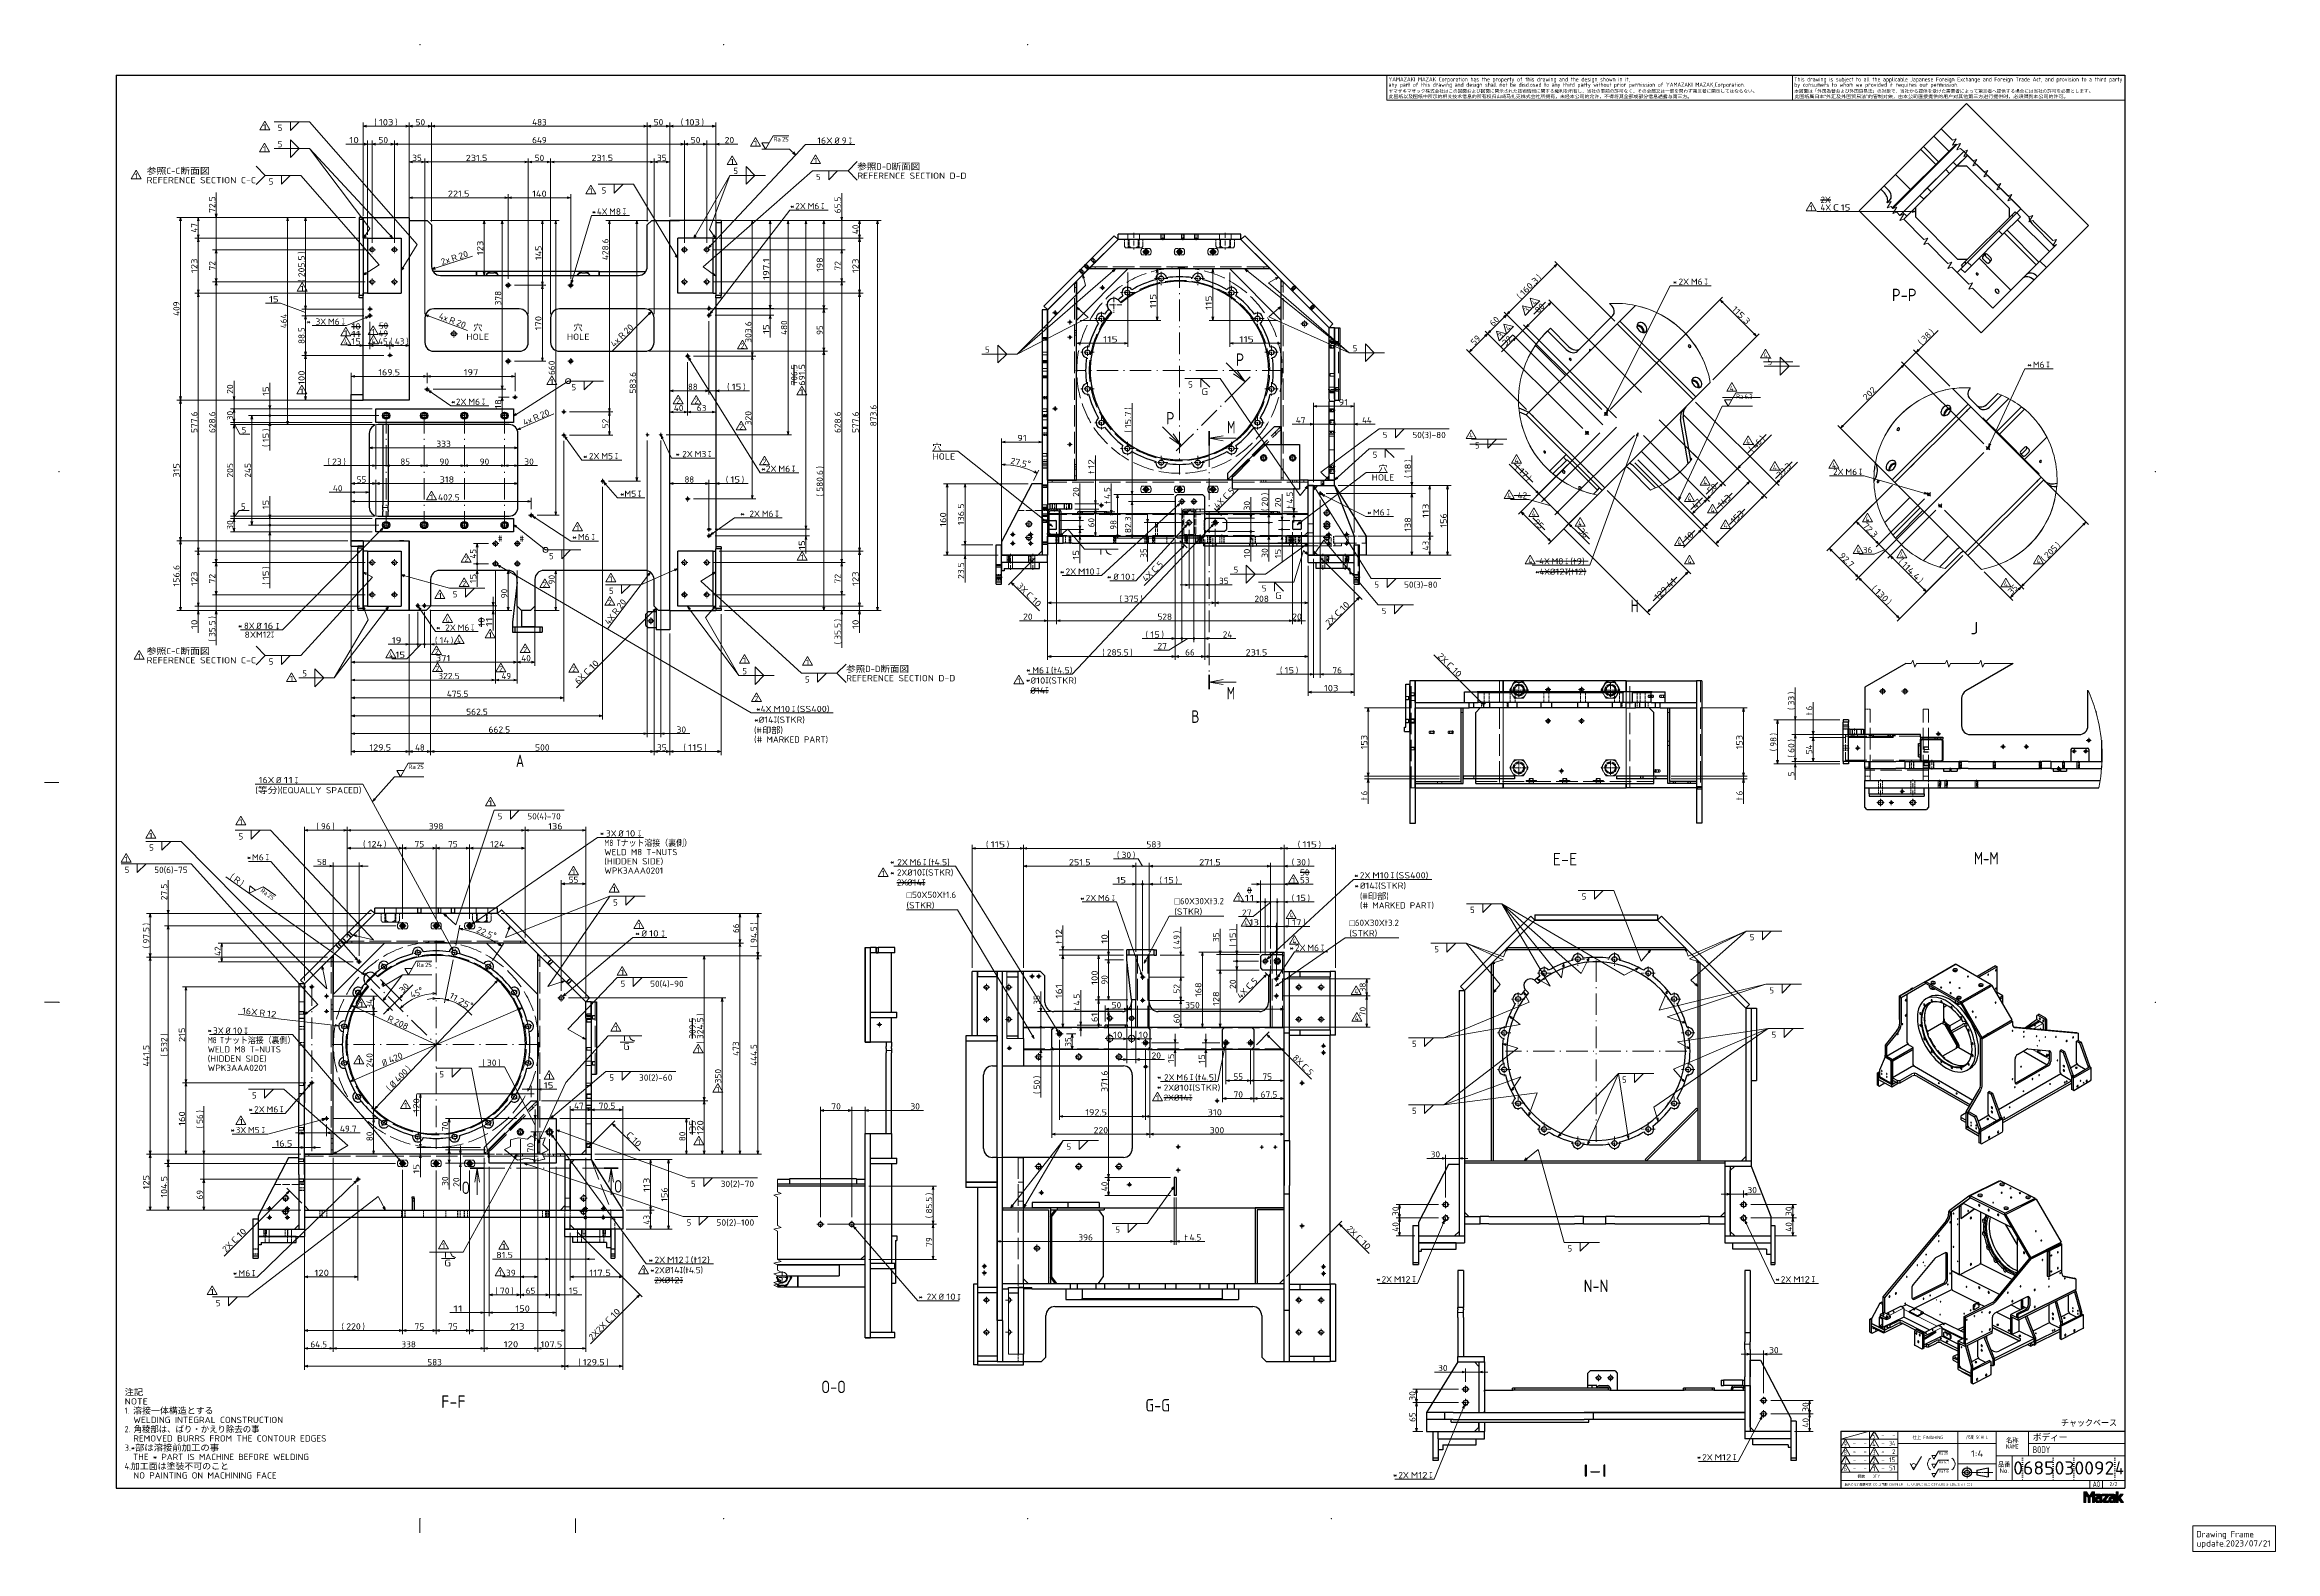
# Model space of a CAD drawing. Extents: x 0 to 1248, y -10 to 833.
import ezdxf
from ezdxf.enums import TextEntityAlignment as Align

# ---------------------------------------------------------------- set-up
doc = ezdxf.new("R2010")
doc.units = 0
for name, pattern in [('DASHDOT', [18.5, 12, -3, 0.5, -3]), ('DASHED', [15, 12, -3]), ('DASHSPACE', [30, 12, -18]), ('DOT', [3.5, 0.5, -3])]:
    doc.linetypes.add(name, pattern=pattern)
doc.layers.get('0').update_dxf_attribs({"lineweight": 13})
doc.layers.add('2', color=7, linetype='Continuous', lineweight=13)
doc.styles.add('GDT', font='gdt.shx')
doc.styles.get("Standard").update_dxf_attribs({"font": 'isocp.shx'})
doc.dimstyles.get("Standard").update_dxf_attribs({"dimtxt": 2.5, "dimasz": 2.5, "dimexe": 1.25, "dimexo": 0.625, "dimtad": 1, "dimcen": 2.5, "dimadec": 0, "dimazin": 0, "dimtfac": 1, "dimtmove": 0, "dimatfit": 0, "dimfxl": 1, "dimarcsym": 0})

# ---------------------------------------------------------------- blocks, each defined once
blk = doc.blocks.new('*D1')
at = {"color": 7, "lineweight": 13}
for p, q in [((215.993362, 734.655274), (247.993362, 734.655274)), ((245.993362, 703.905274), (245.993362, 734.655274))]:
    blk.add_line(p, q, dxfattribs=at)
for points in [[(246.510999, 732.723424), (245.993362, 734.655274), (245.475725, 732.723424)], [(245.475725, 705.837127), (245.993362, 703.905274), (246.510999, 705.837127)]]:
    blk.add_lwpolyline(points, dxfattribs=at)
at = {"color": 7, "lineweight": 13, "width": 0.854609}
blk.add_text('123', height=3.5, rotation=90, dxfattribs=at).set_placement((245.493362, 715.220881), (245.493362, 723.339669), align=Align.FIT)
blk = doc.blocks.new('*D2')
at = {"color": 7, "lineweight": 13}
for p, q in [((187.080863, 625.405274), (113.993362, 625.405274)), ((115.993362, 564.155274), (115.993362, 625.405274)), ((187.080863, 564.155274), (113.993362, 564.155274))]:
    blk.add_line(p, q, dxfattribs=at)
for points in [[(116.511001, 623.473424), (115.993362, 625.405274), (115.475723, 623.473424)], [(115.475723, 566.087128), (115.993362, 564.155274), (116.511001, 566.087128)]]:
    blk.add_lwpolyline(points, dxfattribs=at)
at = {"color": 7, "lineweight": 13, "width": 0.854609}
blk.add_text('245', height=3.5, rotation=90, dxfattribs=at).set_placement((115.493362, 590.720879), (115.493362, 598.839669), align=Align.FIT)
blk = doc.blocks.new('*D3')
at = {"color": 214, "lineweight": 13}
for p, q in [((168.975906, 675.774353), (149.64614, 675.774353)), ((181.302612, 680.98811), (168.975906, 675.774353))]:
    blk.add_line(p, q, dxfattribs=at)
blk.add_lwpolyline([(179.725013, 679.758806), (181.302612, 680.98811), (179.321716, 680.7123)], dxfattribs=at)
for s, width, p, p2 in [('3X', 0.953546, (151.64614, 676.274353), (157.526344, 676.274353)), ('M6', 0.967101, (158.526344, 676.274353), (165.134864, 676.274353))]:
    blk.add_text(s, height=3.5, dxfattribs=dict(at, width=width)).set_placement(p, p2, align=Align.FIT)
at = {"color": 214, "lineweight": 13, "style": 'GDT', "width": 0.52601}
blk.add_text('x', height=3.5, dxfattribs=at).set_placement((166.134872, 676.274353), (167.975906, 676.274353), align=Align.FIT)
blk = doc.blocks.new('*D4')
at = {"color": 7, "lineweight": 13}
for p, q in [((189.711089, 562.734155), (133.032806, 505.498383)), ((133.032806, 505.498383), (109.585372, 505.498383))]:
    blk.add_line(p, q, dxfattribs=at)
blk.add_lwpolyline([(188.719573, 560.997231), (189.711089, 562.734155), (187.983947, 561.725694)], dxfattribs=at)
for s, width, p, p2 in [('8X', 0.953544, (111.585388, 505.998383), (117.465576, 505.998383)), ('16', 0.868247, (122.613128, 505.998383), (127.967315, 505.998383))]:
    blk.add_text(s, height=3.5, dxfattribs=dict(at, width=width)).set_placement(p, p2, align=Align.FIT)
blk.add_text('%%c', height=3.5, dxfattribs=at).set_placement((118.465576, 505.998383))
blk = doc.blocks.new('*D5')
at = {"color": 7, "lineweight": 13}
for p, q in [((290.493362, 611.217774), (290.493362, 465.405274)), ((171.618362, 550.405274), (171.618362, 465.405274)), ((171.618362, 467.405274), (290.493362, 467.405274))]:
    blk.add_line(p, q, dxfattribs=at)
for points in [[(173.550216, 467.922913), (171.618362, 467.405274), (173.550216, 466.887635)], [(288.56151, 466.887635), (290.493362, 467.405274), (288.56151, 467.922913)]]:
    blk.add_lwpolyline(points, dxfattribs=at)
at = {"color": 7, "lineweight": 13, "width": 0.8352}
blk.add_text('475.5', height=3.5, dxfattribs=at).set_placement((225.000659, 467.905274), (237.111064, 467.905274), align=Align.FIT)
blk = doc.blocks.new('*D6')
at = {"color": 214, "lineweight": 13}
for p, q in [((290.857293, 613.997163), (300.516166, 600.511689)), ((300.516166, 600.511689), (322.89688, 600.511689))]:
    blk.add_line(p, q, dxfattribs=at)
blk.add_lwpolyline([(292.403024, 612.728021), (290.857293, 613.997163), (291.561365, 612.125192)], dxfattribs=at)
for s, width, p, p2 in [('2X', 0.953546, (304.567111, 601.011689), (310.447315, 601.011689)), ('M5', 0.967102, (311.447315, 601.011689), (318.055843, 601.011689))]:
    blk.add_text(s, height=3.5, dxfattribs=dict(at, width=width)).set_placement(p, p2, align=Align.FIT)
at = {"color": 214, "lineweight": 13, "style": 'GDT', "width": 0.526012}
blk.add_text('x', height=3.5, dxfattribs=at).set_placement((319.055839, 601.011689), (320.89688, 601.011689), align=Align.FIT)
blk = doc.blocks.new('*D7')
at = {"color": 7, "lineweight": 13}
for p, q in [((212.143363, 519.00528), (252.993362, 519.00528)), ((215.493362, 516.25528), (252.993362, 516.25528)), ((250.993362, 505.188752), (250.993362, 524.00528))]:
    blk.add_line(p, q, dxfattribs=at)
for points in [[(250.475725, 520.937119), (250.993362, 519.00528), (251.510999, 520.937119)], [(251.510999, 514.323426), (250.993362, 516.25528), (250.475725, 514.323426)]]:
    blk.add_lwpolyline(points, dxfattribs=at)
at = {"color": 7, "lineweight": 13, "width": 1.036294}
blk.add_text('11', height=3.5, rotation=90, dxfattribs=at).set_placement((250.493362, 507.188752), (250.493362, 512.542939), align=Align.FIT)
blk = doc.blocks.new('*D8')
at = {"color": 214, "lineweight": 13}
for p, q in [((209.166381, 518.385957), (218.649387, 504.502412)), ((218.649387, 504.502412), (242.51353, 504.502412))]:
    blk.add_line(p, q, dxfattribs=at)
blk.add_lwpolyline([(210.683441, 517.082673), (209.166381, 518.385957), (209.828552, 516.49875)], dxfattribs=at)
for s, width, p, p2 in [('2X', 0.953546, (224.183761, 505.002412), (230.063964, 505.002412)), ('M6', 0.967102, (231.06396, 505.002412), (237.672489, 505.002412))]:
    blk.add_text(s, height=3.5, dxfattribs=dict(at, width=width)).set_placement(p, p2, align=Align.FIT)
at = {"color": 214, "lineweight": 13, "style": 'GDT', "width": 0.526012}
blk.add_text('x', height=3.5, dxfattribs=at).set_placement((238.672489, 505.002412), (240.51353, 505.002412), align=Align.FIT)
blk = doc.blocks.new('*D9')
at = {"color": 7, "lineweight": 13}
for p, q in [((259.413055, 516.25528), (259.413055, 538.75528)), ((215.493362, 516.25528), (261.413056, 516.25528))]:
    blk.add_line(p, q, dxfattribs=at)
for points in [[(259.930694, 536.823426), (259.413055, 538.75528), (258.895418, 536.823426)], [(258.895418, 518.187119), (259.413055, 516.25528), (259.930694, 518.187119)]]:
    blk.add_lwpolyline(points, dxfattribs=at)
at = {"color": 7, "lineweight": 13, "width": 0.868247}
blk.add_text('90', height=3.5, rotation=90, dxfattribs=at).set_placement((258.913055, 523.144074), (258.913055, 528.498261), align=Align.FIT)
blk = doc.blocks.new('*D10')
at = {"color": 7, "lineweight": 13}
for p, q in [((380.493362, 734.655274), (417.993362, 734.655274)), ((415.993362, 614.655274), (415.993362, 734.655274)), ((347.818359, 614.655274), (417.993362, 614.655274))]:
    blk.add_line(p, q, dxfattribs=at)
for points in [[(416.511001, 732.723424), (415.993362, 734.655274), (415.475723, 732.723424)], [(415.475723, 616.587128), (415.993362, 614.655274), (416.511001, 616.587128)]]:
    blk.add_lwpolyline(points, dxfattribs=at)
at = {"color": 7, "lineweight": 13, "width": 0.854609}
blk.add_text('480', height=3.5, rotation=90, dxfattribs=at).set_placement((415.493362, 670.595881), (415.493362, 678.714667), align=Align.FIT)
blk = doc.blocks.new('*D11')
at = {"color": 214, "lineweight": 13}
for p, q in [((344.900291, 614.31469), (350.734649, 601.652528)), ((350.734649, 601.652528), (375.09024, 601.652528))]:
    blk.add_line(p, q, dxfattribs=at)
blk.add_lwpolyline([(346.178871, 612.776757), (344.900291, 614.31469), (345.238609, 612.343514)], dxfattribs=at)
for s, width, p, p2 in [('2X', 0.953546, (356.760467, 602.152528), (362.64067, 602.152528)), ('M3', 0.967101, (363.64067, 602.152528), (370.249191, 602.152528))]:
    blk.add_text(s, height=3.5, dxfattribs=dict(at, width=width)).set_placement(p, p2, align=Align.FIT)
at = {"color": 214, "lineweight": 13, "style": 'GDT', "width": 0.52601}
blk.add_text('x', height=3.5, dxfattribs=at).set_placement((371.249198, 602.152528), (373.090232, 602.152528), align=Align.FIT)
blk = doc.blocks.new('*D12')
at = {"color": 214, "lineweight": 13}
for p, q in [((372.200584, 682.224788), (416.987823, 740.460145)), ((416.987823, 740.460145), (438.353774, 740.460145))]:
    blk.add_line(p, q, dxfattribs=at)
blk.add_lwpolyline([(372.967979, 684.071705), (372.200584, 682.224788), (373.788627, 683.440568)], dxfattribs=at)
for s, width, p, p2 in [('2X', 0.953544, (420.024017, 740.960145), (425.904205, 740.960145)), ('M6', 0.967101, (426.904205, 740.960145), (433.512725, 740.960145))]:
    blk.add_text(s, height=3.5, dxfattribs=dict(at, width=width)).set_placement(p, p2, align=Align.FIT)
at = {"color": 214, "lineweight": 13, "style": 'GDT', "width": 0.52601}
blk.add_text('x', height=3.5, dxfattribs=at).set_placement((434.51274, 740.960145), (436.353774, 740.960145), align=Align.FIT)
blk = doc.blocks.new('*D13')
at = {"color": 214, "lineweight": 13}
for p, q in [((372.354255, 558.465379), (386.044677, 568.216187)), ((386.044677, 568.216187), (412.718734, 568.216187))]:
    blk.add_line(p, q, dxfattribs=at)
blk.add_lwpolyline([(373.627494, 560.007729), (372.354255, 558.465379), (374.228088, 559.164475)], dxfattribs=at)
for s, width, p, p2 in [('2X', 0.953546, (394.388969, 568.716187), (400.269172, 568.716187)), ('M6', 0.967101, (401.26918, 568.716187), (407.8777, 568.716187))]:
    blk.add_text(s, height=3.5, dxfattribs=dict(at, width=width)).set_placement(p, p2, align=Align.FIT)
at = {"color": 214, "lineweight": 13, "style": 'GDT', "width": 0.52601}
blk.add_text('x', height=3.5, dxfattribs=at).set_placement((408.8777, 568.716187), (410.718734, 568.716187), align=Align.FIT)
blk = doc.blocks.new('*D14')
at = {"color": 7, "lineweight": 13}
for p, q in [((380.493362, 734.655274), (467.993362, 734.655274)), ((465.993362, 516.25528), (465.993362, 734.655274)), ((380.493362, 516.25528), (467.993362, 516.25528))]:
    blk.add_line(p, q, dxfattribs=at)
for points in [[(466.511001, 732.723424), (465.993362, 734.655274), (465.475723, 732.723424)], [(465.475723, 518.187119), (465.993362, 516.25528), (466.511001, 518.187119)]]:
    blk.add_lwpolyline(points, dxfattribs=at)
at = {"color": 7, "lineweight": 13, "width": 0.8352}
blk.add_text('873.6', height=3.5, rotation=90, dxfattribs=at).set_placement((465.493362, 619.400071), (465.493362, 631.510476), align=Align.FIT)
blk = doc.blocks.new('*D15')
at = {"color": 7, "lineweight": 13}
for p, q in [((371.263313, 719.100516), (425.736709, 777.13186)), ((425.736709, 777.13186), (453.275756, 777.13186))]:
    blk.add_line(p, q, dxfattribs=at)
blk.add_lwpolyline([(372.208068, 720.863313), (371.263313, 719.100516), (372.96289, 720.154767)], dxfattribs=at)
for s, width, p, p2 in [('16X', 0.90998, (432.31578, 777.63186), (440.960586, 777.63186)), ('9', 0.9711, (446.108123, 777.63186), (448.697723, 777.63186))]:
    blk.add_text(s, height=3.5, dxfattribs=dict(at, width=width)).set_placement(p, p2, align=Align.FIT)
blk.add_text('%%c', height=3.5, dxfattribs=at).set_placement((441.960586, 777.63186))
blk = doc.blocks.new('*D16')
at = {"color": 7, "lineweight": 13}
blk.add_line((159.286529, 582.499329), (181.618362, 582.499329), dxfattribs=at)
for points in [[(173.550216, 583.016969), (171.618362, 582.499329), (173.550216, 581.98169)], [(179.686508, 581.98169), (181.618362, 582.499329), (179.686508, 583.016969)]]:
    blk.add_lwpolyline(points, dxfattribs=at)
at = {"color": 7, "lineweight": 13, "width": 0.868247}
blk.add_text('40', height=3.5, dxfattribs=at).set_placement((161.286529, 582.999329), (166.640716, 582.999329), align=Align.FIT)
blk = doc.blocks.new('*D17')
at = {"color": 7, "lineweight": 13}
for p, q in [((173.993362, 736.405274), (133.993362, 736.405274)), ((135.993362, 620.405274), (135.993362, 736.405274)), ((184.618362, 620.405274), (133.993362, 620.405274))]:
    blk.add_line(p, q, dxfattribs=at)
for points in [[(136.511001, 734.473424), (135.993362, 736.405274), (135.475723, 734.473424)], [(135.475723, 622.337128), (135.993362, 620.405274), (136.511001, 622.337128)]]:
    blk.add_lwpolyline(points, dxfattribs=at)
at = {"color": 7, "lineweight": 13, "width": 0.839874}
blk.add_text('464', height=3.5, rotation=90, dxfattribs=at).set_placement((135.493362, 674.345881), (135.493362, 682.464667), align=Align.FIT)
blk = doc.blocks.new('*D18')
at = {"color": 7, "lineweight": 13}
blk.add_line((181.618362, 607.405274), (264.868362, 607.405274), dxfattribs=at)
for points in [[(183.550216, 607.922913), (181.618362, 607.405274), (183.550216, 606.887635)], [(262.93651, 606.887635), (264.868362, 607.405274), (262.93651, 607.922913)]]:
    blk.add_lwpolyline(points, dxfattribs=at)
at = {"color": 7, "lineweight": 13, "width": 0.854609}
blk.add_text('333', height=3.5, dxfattribs=at).set_placement((219.183967, 607.905274), (227.302757, 607.905274), align=Align.FIT)
blk = doc.blocks.new('*D19')
at = {"color": 7, "lineweight": 13}
blk.add_line((264.451273, 617.404504), (285.005928, 626.371186), dxfattribs=at)
blk.add_lwpolyline([(266.014998, 618.651406), (264.451273, 617.404504), (266.42895, 617.702493)], dxfattribs=at)
for s, rotation, width, p, p2 in [('R', 23.568506, 1.078998, (274.181731, 622.194787), (277.148702, 623.489083)), ('20', 23.568574, 0.868247, (278.065284, 623.888932), (282.972841, 626.029786)), ('4x', 23.56849, 0.909155, (268.543028, 619.734986), (273.265149, 621.794938))]:
    blk.add_text(s, height=3.5, rotation=rotation, dxfattribs=dict(at, width=width)).set_placement(p, p2, align=Align.FIT)
blk = doc.blocks.new('*D20')
at = {"color": 7, "lineweight": 13}
blk.add_line((216.736259, 707.365807), (239.382892, 714.694583), dxfattribs=at)
blk.add_lwpolyline([(218.414886, 708.453103), (216.736259, 707.365807), (218.733638, 707.468119)], dxfattribs=at)
for s, rotation, width, p, p2 in [('2x', 17.932346, 0.909155, (222.347827, 709.70732), (227.249431, 711.293551)), ('R', 17.932356, 1.078998, (228.200851, 711.601443), (231.280593, 712.598094)), ('20', 17.932347, 0.868247, (232.232017, 712.905988), (237.326103, 714.554509))]:
    blk.add_text(s, height=3.5, rotation=rotation, dxfattribs=dict(at, width=width)).set_placement(p, p2, align=Align.FIT)
blk = doc.blocks.new('*D21')
at = {"color": 7, "lineweight": 13}
blk.add_line((213.058364, 681.901926), (236.683536, 673.094033), dxfattribs=at)
blk.add_lwpolyline([(215.049335, 681.712098), (213.058364, 681.901926), (214.687682, 680.742045)], dxfattribs=at)
for s, rotation, width, p, p2 in [('4x', 339.553621, 0.909155, (220.232959, 679.760726), (225.060268, 677.961017)), ('R', 339.553598, 1.078997, (225.997268, 677.611688), (229.030326, 676.480906)), ('20', 339.553634, 0.868247, (229.967327, 676.131576), (234.984203, 674.261194))]:
    blk.add_text(s, height=3.5, rotation=rotation, dxfattribs=dict(at, width=width)).set_placement(p, p2, align=Align.FIT)
blk = doc.blocks.new('*D22')
at = {"color": 7, "lineweight": 13}
blk.add_line((339.518993, 683.700682), (317.662967, 661.722064), dxfattribs=at)
blk.add_lwpolyline([(338.523841, 681.965841), (339.518993, 683.700682), (337.789749, 682.695842)], dxfattribs=at)
for s, rotation, width, p, p2 in [('20', 45.160223, 0.868247, (326.044151, 670.859349), (329.819534, 674.655907)), ('4x', 45.160223, 0.909155, (318.718681, 663.492791), (322.351409, 667.145894)), ('R', 45.160184, 1.078999, (323.056533, 667.854976), (325.339027, 670.150267))]:
    blk.add_text(s, height=3.5, rotation=rotation, dxfattribs=dict(at, width=width)).set_placement(p, p2, align=Align.FIT)
blk = doc.blocks.new('*D23')
at = {"color": 7, "lineweight": 13}
for p, q in [((312.243362, 585.467774), (312.243362, 455.405274)), ((171.618362, 553.405274), (171.618362, 455.405274)), ((171.618362, 457.405274), (312.243362, 457.405274))]:
    blk.add_line(p, q, dxfattribs=at)
for points in [[(173.550216, 457.922913), (171.618362, 457.405274), (173.550216, 456.887635)], [(310.311511, 456.887635), (312.243362, 457.405274), (310.311511, 457.922913)]]:
    blk.add_lwpolyline(points, dxfattribs=at)
at = {"color": 7, "lineweight": 13, "width": 0.8352}
blk.add_text('562.5', height=3.5, dxfattribs=at).set_placement((235.875659, 457.905274), (247.986064, 457.905274), align=Align.FIT)
blk = doc.blocks.new('*D24')
at = {"color": 7, "lineweight": 13}
for p, q in [((337.743362, 734.655274), (329.407348, 734.655274)), ((331.407348, 588.755273), (331.407348, 734.655274)), ((315.53086, 588.755273), (333.407348, 588.755273))]:
    blk.add_line(p, q, dxfattribs=at)
for points in [[(331.924987, 732.723424), (331.407348, 734.655274), (330.889709, 732.723424)], [(330.889709, 590.687127), (331.407348, 588.755273), (331.924987, 590.687127)]]:
    blk.add_lwpolyline(points, dxfattribs=at)
at = {"color": 7, "lineweight": 13, "width": 0.8352}
blk.add_text('583.6', height=3.5, rotation=90, dxfattribs=at).set_placement((330.907348, 637.741792), (330.907348, 649.852197), align=Align.FIT)
blk = doc.blocks.new('*D25')
at = {"color": 214, "lineweight": 13}
for p, q in [((312.658767, 588.2883), (320.54074, 579.427918)), ((320.54074, 579.427918), (335.870269, 579.427918))]:
    blk.add_line(p, q, dxfattribs=at)
blk.add_lwpolyline([(314.329528, 587.188958), (312.658767, 588.2883), (313.556018, 586.500863)], dxfattribs=at)
at = {"color": 214, "lineweight": 13, "width": 0.967102}
blk.add_text('M5', height=3.5, dxfattribs=at).set_placement((324.420699, 579.927918), (331.029228, 579.927918), align=Align.FIT)
at = {"color": 214, "lineweight": 13, "style": 'GDT', "width": 0.526012}
blk.add_text('x', height=3.5, dxfattribs=at).set_placement((332.029228, 579.927918), (333.870269, 579.927918), align=Align.FIT)
blk = doc.blocks.new('*D26')
at = {"color": 214, "lineweight": 13}
for p, q in [((294.654018, 699.363606), (305.993362, 737.405274)), ((305.993362, 737.405274), (327.353359, 737.405274))]:
    blk.add_line(p, q, dxfattribs=at)
blk.add_lwpolyline([(294.709796, 701.362828), (294.654018, 699.363606), (295.701934, 701.067095)], dxfattribs=at)
for s, width, p, p2 in [('4X', 0.953546, (309.023589, 737.905274), (314.903793, 737.905274)), ('M8', 0.967102, (315.903793, 737.905274), (322.512321, 737.905274))]:
    blk.add_text(s, height=3.5, dxfattribs=dict(at, width=width)).set_placement(p, p2, align=Align.FIT)
at = {"color": 214, "lineweight": 13, "style": 'GDT', "width": 0.526012}
blk.add_text('x', height=3.5, dxfattribs=at).set_placement((323.512317, 737.905274), (325.353359, 737.905274), align=Align.FIT)
blk = doc.blocks.new('*D27')
at = {"color": 7, "lineweight": 13}
for p, q in [((131.933944, 688.338012), (123.579757, 688.338012)), ((145.993362, 683.155274), (131.933944, 688.338012)), ((145.993362, 676.280274), (145.993362, 690.030274)), ((178.59336, 685.030274), (143.993362, 685.030274)), ((178.59336, 681.280274), (143.993362, 681.280274))]:
    blk.add_line(p, q, dxfattribs=at)
for points in [[(145.475723, 686.962126), (145.993362, 685.030274), (146.511001, 686.962126)], [(146.511001, 679.348423), (145.993362, 681.280274), (145.475723, 679.348423)]]:
    blk.add_lwpolyline(points, dxfattribs=at)
at = {"color": 7, "lineweight": 13, "width": 0.868247}
blk.add_text('15', height=3.5, dxfattribs=at).set_placement((125.579757, 688.838012), (130.933944, 688.838012), align=Align.FIT)
blk = doc.blocks.new('*D28')
at = {"color": 7, "lineweight": 13}
for p, q in [((173.993362, 736.405274), (143.993362, 736.405274)), ((145.993362, 685.030274), (145.993362, 736.405274)), ((178.59336, 685.030274), (143.993362, 685.030274))]:
    blk.add_line(p, q, dxfattribs=at)
for points in [[(146.511001, 734.473424), (145.993362, 736.405274), (145.475723, 734.473424)], [(145.475723, 686.962126), (145.993362, 685.030274), (146.511001, 686.962126)]]:
    blk.add_lwpolyline(points, dxfattribs=at)
for s, p in [(')', (145.493362, 716.050565)), ('(', (145.493362, 700.362125))]:
    blk.add_text(s, height=3.5, rotation=90.000003, dxfattribs=at).set_placement(p)
at = {"color": 7, "lineweight": 13, "width": 0.8352}
blk.add_text('205.5', height=3.5, rotation=90, dxfattribs=at).set_placement((145.493362, 702.94016), (145.493362, 715.050565), align=Align.FIT)
blk = doc.blocks.new('*D29')
at = {"color": 7, "lineweight": 13}
for p, q in [((178.59336, 681.280274), (143.993362, 681.280274)), ((145.993362, 659.155274), (145.993362, 681.280274)), ((189.84336, 659.155274), (143.993362, 659.155274))]:
    blk.add_line(p, q, dxfattribs=at)
for points in [[(146.511001, 679.348423), (145.993362, 681.280274), (145.475723, 679.348423)], [(145.475723, 661.087127), (145.993362, 659.155274), (146.511001, 661.087127)]]:
    blk.add_lwpolyline(points, dxfattribs=at)
at = {"color": 7, "lineweight": 13, "width": 0.836938}
blk.add_text('88.5', height=3.5, rotation=90, dxfattribs=at).set_placement((145.493362, 665.544869), (145.493362, 674.890679), align=Align.FIT)
blk = doc.blocks.new('*D30')
at = {"color": 7, "lineweight": 13}
for p, q in [((189.84336, 659.155274), (143.993362, 659.155274)), ((145.993362, 634.155274), (145.993362, 659.155274)), ((176.243362, 634.155274), (143.993362, 634.155274))]:
    blk.add_line(p, q, dxfattribs=at)
for points in [[(146.511001, 657.223422), (145.993362, 659.155274), (145.475723, 657.223422)], [(145.475723, 636.087125), (145.993362, 634.155274), (146.511001, 636.087125)]]:
    blk.add_lwpolyline(points, dxfattribs=at)
at = {"color": 7, "lineweight": 13, "width": 0.854609}
blk.add_text('100', height=3.5, rotation=90, dxfattribs=at).set_placement((145.493362, 642.595879), (145.493362, 650.714669), align=Align.FIT)
blk = doc.blocks.new('*D31')
at = {"color": 214, "lineweight": 13}
for p, q in [((214.609386, 639.727471), (227.29277, 630.919431)), ((227.29277, 630.919431), (248.493812, 630.919431))]:
    blk.add_line(p, q, dxfattribs=at)
blk.add_lwpolyline([(216.491405, 639.050713), (214.609386, 639.727471), (215.900882, 638.200372)], dxfattribs=at)
for s, width, p, p2 in [('2X', 0.953546, (230.164043, 631.419431), (236.044246, 631.419431)), ('M6', 0.967102, (237.044246, 631.419431), (243.652774, 631.419431))]:
    blk.add_text(s, height=3.5, dxfattribs=dict(at, width=width)).set_placement(p, p2, align=Align.FIT)
at = {"color": 214, "lineweight": 13, "style": 'GDT', "width": 0.526012}
blk.add_text('x', height=3.5, dxfattribs=at).set_placement((244.65277, 631.419431), (246.493812, 631.419431), align=Align.FIT)
blk = doc.blocks.new('*D32')
at = {"color": 7, "lineweight": 13}
for p, q in [((171.618362, 577.405274), (272.243362, 577.405274)), ((272.243362, 573.055276), (272.243362, 579.405274))]:
    blk.add_line(p, q, dxfattribs=at)
for points in [[(173.550216, 577.922913), (171.618362, 577.405274), (173.550216, 576.887635)], [(270.31151, 576.887635), (272.243362, 577.405274), (270.31151, 577.922913)]]:
    blk.add_lwpolyline(points, dxfattribs=at)
at = {"color": 7, "lineweight": 13, "width": 0.8352}
blk.add_text('402.5', height=3.5, dxfattribs=at).set_placement((220.102985, 577.905274), (232.21339, 577.905274), align=Align.FIT)
blk = doc.blocks.new('*D33')
at = {"color": 7, "lineweight": 13}
for p, q in [((215.993362, 734.655274), (287.993362, 734.655274)), ((285.993362, 569.655274), (285.993362, 734.655274)), ((275.643362, 569.655274), (287.993362, 569.655274))]:
    blk.add_line(p, q, dxfattribs=at)
for points in [[(286.511, 732.723424), (285.993362, 734.655274), (285.475724, 732.723424)], [(285.475724, 571.587128), (285.993362, 569.655274), (286.511, 571.587128)]]:
    blk.add_lwpolyline(points, dxfattribs=at)
at = {"color": 7, "lineweight": 13, "width": 0.854609}
blk.add_text('660', height=3.5, rotation=90, dxfattribs=at).set_placement((285.493362, 648.095879), (285.493362, 656.214667), align=Align.FIT)
blk = doc.blocks.new('*D34')
at = {"color": 214, "lineweight": 13}
for p, q in [((272.872695, 569.2473), (294.518615, 555.21515)), ((294.518615, 555.21515), (309.84814, 555.21515))]:
    blk.add_line(p, q, dxfattribs=at)
blk.add_lwpolyline([(274.775307, 568.630807), (272.872695, 569.2473), (274.212157, 567.762093)], dxfattribs=at)
at = {"color": 214, "lineweight": 13, "width": 0.967101}
blk.add_text('M6', height=3.5, dxfattribs=at).set_placement((298.398576, 555.71515), (305.0071, 555.71515), align=Align.FIT)
at = {"color": 214, "lineweight": 13, "style": 'GDT', "width": 0.526012}
blk.add_text('x', height=3.5, dxfattribs=at).set_placement((306.0071, 555.71515), (307.848142, 555.71515), align=Align.FIT)
blk = doc.blocks.new('*D35')
at = {"color": 7, "lineweight": 13}
for p, q in [((171.618362, 553.405274), (171.618362, 475.405274)), ((252.243362, 538.680268), (252.243362, 475.405274)), ((171.618362, 477.405274), (252.243362, 477.405274))]:
    blk.add_line(p, q, dxfattribs=at)
for points in [[(173.550216, 477.922913), (171.618362, 477.405274), (173.550216, 476.887635)], [(250.311509, 476.887635), (252.243362, 477.405274), (250.311509, 477.922913)]]:
    blk.add_lwpolyline(points, dxfattribs=at)
at = {"color": 7, "lineweight": 13, "width": 0.8352}
blk.add_text('322.5', height=3.5, dxfattribs=at).set_placement((220.188587, 477.905274), (232.298992, 477.905274), align=Align.FIT)
blk = doc.blocks.new('*D36')
at = {"color": 7, "lineweight": 13}
for p, q in [((252.243362, 538.680268), (252.243362, 475.405274)), ((264.493362, 538.680268), (264.493362, 475.405274)), ((252.243362, 477.405274), (264.493362, 477.405274))]:
    blk.add_line(p, q, dxfattribs=at)
for points in [[(254.175214, 477.922913), (252.243362, 477.405274), (254.175214, 476.887635)], [(262.56151, 476.887635), (264.493362, 477.405274), (262.56151, 477.922913)]]:
    blk.add_lwpolyline(points, dxfattribs=at)
at = {"color": 7, "lineweight": 13, "width": 0.892365}
blk.add_text('49', height=3.5, dxfattribs=at).set_placement((255.691266, 477.905274), (261.045457, 477.905274), align=Align.FIT)
blk = doc.blocks.new('*D37')
at = {"color": 7, "lineweight": 13}
for p, q in [((248.418361, 542.50528), (240.009124, 542.50528)), ((242.009124, 529.553742), (242.009124, 542.00528))]:
    blk.add_line(p, q, dxfattribs=at)
blk.add_lwpolyline([(242.526763, 536.823426), (242.009124, 538.75528), (241.491485, 536.823426)], dxfattribs=at)
at = {"color": 7, "lineweight": 13, "const_width": 0.5}
for points in [[(242.259124, 542.50528, 1), (241.759124, 542.50528)], [(241.759124, 542.50528, 1), (242.259124, 542.50528)]]:
    blk.add_lwpolyline(points, format="xyb", dxfattribs=at)
at = {"color": 7, "lineweight": 13}
blk.add_circle((242.009124, 542.50528), 0.5, dxfattribs=at)
at = {"color": 7, "lineweight": 13, "width": 0.868247}
blk.add_text('15', height=3.5, rotation=90, dxfattribs=at).set_placement((241.509124, 531.553742), (241.509124, 536.907929), align=Align.FIT)
blk = doc.blocks.new('*D38')
at = {"color": 7, "lineweight": 13}
for p, q in [((248.418361, 553.75528), (240.009124, 553.75528)), ((242.009124, 543.00528), (242.009124, 553.75528)), ((248.418361, 542.50528), (240.009124, 542.50528))]:
    blk.add_line(p, q, dxfattribs=at)
blk.add_lwpolyline([(242.526763, 551.823426), (242.009124, 553.75528), (241.491485, 551.823426)], dxfattribs=at)
at = {"color": 7, "lineweight": 13, "const_width": 0.5}
for points in [[(242.259124, 542.50528, 1), (241.759124, 542.50528)], [(241.759124, 542.50528, 1), (242.259124, 542.50528)]]:
    blk.add_lwpolyline(points, format="xyb", dxfattribs=at)
at = {"color": 7, "lineweight": 13}
blk.add_circle((242.009124, 542.50528), 0.5, dxfattribs=at)
at = {"color": 7, "lineweight": 13, "width": 0.868247}
blk.add_text('45', height=3.5, rotation=90, dxfattribs=at).set_placement((241.509124, 545.453187), (241.509124, 550.807374), align=Align.FIT)
blk = doc.blocks.new('*D39')
at = {"color": 7, "lineweight": 13}
for p, q in [((285.993362, 516.25528), (285.993362, 538.75528)), ((273.868362, 516.25528), (287.993362, 516.25528))]:
    blk.add_line(p, q, dxfattribs=at)
for points in [[(286.511, 536.823426), (285.993362, 538.75528), (285.475724, 536.823426)], [(285.475724, 518.187119), (285.993362, 516.25528), (286.511, 518.187119)]]:
    blk.add_lwpolyline(points, dxfattribs=at)
at = {"color": 7, "lineweight": 13, "width": 0.868247}
blk.add_text('90', height=3.5, rotation=90, dxfattribs=at).set_placement((285.493362, 530.915528), (285.493362, 536.269715), align=Align.FIT)
blk = doc.blocks.new('*D40')
at = {"color": 214, "lineweight": 13}
for p, q in [((253.32302, 541.875321), (395.423614, 458.963654)), ((395.423614, 458.963654), (441.17546, 458.963654))]:
    blk.add_line(p, q, dxfattribs=at)
blk.add_lwpolyline([(255.252481, 541.348847), (253.32302, 541.875321), (254.730743, 540.454652)], dxfattribs=at)
for s, width, p, p2 in [('*4X', 0.978656, (398.110435, 459.463654), (406.755233, 459.463654)), ('M10', 0.921945, (407.755233, 459.463654), (417.128341, 459.463654)), ('(SS400)', 0.880938, (420.969406, 459.463654), (439.17546, 459.463654))]:
    blk.add_text(s, height=3.5, dxfattribs=dict(at, width=width)).set_placement(p, p2, align=Align.FIT)
at = {"color": 214, "lineweight": 13, "style": 'GDT', "width": 0.52601}
blk.add_text('x', height=3.5, dxfattribs=at).set_placement((418.128356, 459.463654), (419.96939, 459.463654), align=Align.FIT)
blk = doc.blocks.new('*D42')
at = {"color": 7, "lineweight": 13}
for p, q in [((359.743362, 655.355275), (359.743362, 625.405274)), ((349.743362, 627.405274), (359.743362, 627.405274))]:
    blk.add_line(p, q, dxfattribs=at)
for points in [[(351.675216, 627.922913), (349.743362, 627.405274), (351.675216, 626.887635)], [(357.811508, 626.887635), (359.743362, 627.405274), (357.811508, 627.922913)]]:
    blk.add_lwpolyline(points, dxfattribs=at)
at = {"color": 7, "lineweight": 13, "width": 0.868247}
blk.add_text('40', height=3.5, dxfattribs=at).set_placement((352.066268, 627.905274), (357.420455, 627.905274), align=Align.FIT)
blk = doc.blocks.new('*D43')
at = {"color": 7, "lineweight": 13}
for p, q in [((359.743362, 655.355275), (359.743362, 625.405274)), ((359.743362, 627.405274), (375.493362, 627.405274))]:
    blk.add_line(p, q, dxfattribs=at)
for points in [[(361.675216, 627.922913), (359.743362, 627.405274), (361.675216, 626.887635)], [(373.561508, 626.887635), (375.493362, 627.405274), (373.561508, 627.922913)]]:
    blk.add_lwpolyline(points, dxfattribs=at)
at = {"color": 7, "lineweight": 13, "width": 0.868247}
blk.add_text('63', height=3.5, dxfattribs=at).set_placement((364.941268, 627.905274), (370.295455, 627.905274), align=Align.FIT)
blk = doc.blocks.new('*D44')
at = {"color": 214, "lineweight": 13}
for p, q in [((360.138954, 658.118087), (400.296539, 593.435059)), ((400.296539, 593.435059), (422.018447, 593.435059))]:
    blk.add_line(p, q, dxfattribs=at)
blk.add_lwpolyline([(361.597686, 656.749844), (360.138954, 658.118087), (360.718131, 656.203786)], dxfattribs=at)
for s, width, p, p2 in [('*2X', 0.978656, (400.924079, 593.935059), (409.568878, 593.935059)), ('M6', 0.967101, (410.568878, 593.935059), (417.177398, 593.935059))]:
    blk.add_text(s, height=3.5, dxfattribs=dict(at, width=width)).set_placement(p, p2, align=Align.FIT)
at = {"color": 214, "lineweight": 13, "style": 'GDT', "width": 0.52601}
blk.add_text('x', height=3.5, dxfattribs=at).set_placement((418.177398, 593.935059), (420.018432, 593.935059), align=Align.FIT)
blk = doc.blocks.new('*D45')
at = {"color": 7, "lineweight": 13}
blk.add_line((339.02338, 537.732591), (314.954646, 506.139115), dxfattribs=at)
blk.add_lwpolyline([(338.264434, 535.882172), (339.02338, 537.732591), (337.44091, 536.509553)], dxfattribs=at)
for s, rotation, width, p, p2 in [('4X', 52.698989, 0.953548, (315.768924, 508.033036), (319.332347, 512.710526)), ('R', 52.699044, 1.079002, (319.93835, 513.505982), (321.899982, 516.080903)), ('20', 52.698959, 0.868248, (322.505988, 516.876344), (325.750648, 521.135407))]:
    blk.add_text(s, height=3.5, rotation=rotation, dxfattribs=dict(at, width=width)).set_placement(p, p2, align=Align.FIT)
blk = doc.blocks.new('*D46')
at = {"color": 7, "lineweight": 13}
for p, q in [((168.459297, 777.405274), (188.243362, 777.405274)), ((180.743362, 726.655274), (180.743362, 779.405274)), ((183.243362, 722.155274), (183.243362, 779.405274))]:
    blk.add_line(p, q, dxfattribs=at)
for points in [[(178.811508, 776.887635), (180.743362, 777.405274), (178.811508, 777.922913)], [(185.175216, 777.922913), (183.243362, 777.405274), (185.175216, 776.887635)]]:
    blk.add_lwpolyline(points, dxfattribs=at)
at = {"color": 7, "lineweight": 13, "width": 0.868247}
blk.add_text('10', height=3.5, dxfattribs=at).set_placement((170.459297, 777.905274), (175.813484, 777.905274), align=Align.FIT)
blk = doc.blocks.new('*D47')
at = {"color": 7, "lineweight": 13}
for p, q in [((183.243362, 722.155274), (183.243362, 779.405274)), ((183.243362, 777.405274), (195.743362, 777.405274)), ((195.743362, 722.155274), (195.743362, 779.405274))]:
    blk.add_line(p, q, dxfattribs=at)
for points in [[(185.175216, 777.922913), (183.243362, 777.405274), (185.175216, 776.887635)], [(193.811508, 776.887635), (195.743362, 777.405274), (193.811508, 777.922913)]]:
    blk.add_lwpolyline(points, dxfattribs=at)
at = {"color": 7, "lineweight": 13, "width": 0.868247}
blk.add_text('50', height=3.5, dxfattribs=at).set_placement((186.816268, 777.905274), (192.170455, 777.905274), align=Align.FIT)
blk = doc.blocks.new('*D48')
at = {"color": 7, "lineweight": 13}
for p, q in [((195.743362, 722.155274), (195.743362, 779.405274)), ((195.743362, 777.405274), (357.993362, 777.405274)), ((357.993362, 722.155274), (357.993362, 779.405274))]:
    blk.add_line(p, q, dxfattribs=at)
for points in [[(197.675216, 777.922913), (195.743362, 777.405274), (197.675216, 776.887635)], [(356.061508, 776.887635), (357.993362, 777.405274), (356.061508, 777.922913)]]:
    blk.add_lwpolyline(points, dxfattribs=at)
at = {"color": 7, "lineweight": 13, "width": 0.86987}
blk.add_text('649', height=3.5, dxfattribs=at).set_placement((272.808969, 777.905274), (280.927755, 777.905274), align=Align.FIT)
blk = doc.blocks.new('*D49')
at = {"color": 7, "lineweight": 13}
for p, q in [((357.993362, 722.155274), (357.993362, 779.405274)), ((357.993362, 777.405274), (370.493362, 777.405274)), ((370.493362, 722.155274), (370.493362, 779.405274))]:
    blk.add_line(p, q, dxfattribs=at)
for points in [[(359.925216, 777.922913), (357.993362, 777.405274), (359.925216, 776.887635)], [(368.561508, 776.887635), (370.493362, 777.405274), (368.561508, 777.922913)]]:
    blk.add_lwpolyline(points, dxfattribs=at)
at = {"color": 7, "lineweight": 13, "width": 0.868247}
blk.add_text('50', height=3.5, dxfattribs=at).set_placement((361.566268, 777.905274), (366.920455, 777.905274), align=Align.FIT)
blk = doc.blocks.new('*D50')
at = {"color": 7, "lineweight": 13}
for p, q in [((365.493362, 777.405274), (387.847556, 777.405274)), ((370.493362, 722.155274), (370.493362, 779.405274)), ((375.493362, 736.655274), (375.493362, 779.405274))]:
    blk.add_line(p, q, dxfattribs=at)
for points in [[(368.561508, 776.887635), (370.493362, 777.405274), (368.561508, 777.922913)], [(377.425216, 777.922913), (375.493362, 777.405274), (377.425216, 776.887635)]]:
    blk.add_lwpolyline(points, dxfattribs=at)
at = {"color": 7, "lineweight": 13, "width": 0.868247}
blk.add_text('20', height=3.5, dxfattribs=at).set_placement((380.493362, 777.905274), (385.847549, 777.905274), align=Align.FIT)
blk = doc.blocks.new('*D51')
at = {"color": 7, "lineweight": 13}
for p, q in [((203.993362, 736.655274), (203.993362, 769.405274)), ((203.993362, 767.405274), (212.743362, 767.405274)), ((212.743362, 682.155274), (212.743362, 769.405274))]:
    blk.add_line(p, q, dxfattribs=at)
for points in [[(205.925216, 767.922913), (203.993362, 767.405274), (205.925216, 766.887635)], [(210.811508, 766.887635), (212.743362, 767.405274), (210.811508, 767.922913)]]:
    blk.add_lwpolyline(points, dxfattribs=at)
at = {"color": 7, "lineweight": 13, "width": 0.868247}
blk.add_text('35', height=3.5, dxfattribs=at).set_placement((205.691268, 767.905274), (211.045455, 767.905274), align=Align.FIT)
blk = doc.blocks.new('*D52')
at = {"color": 7, "lineweight": 13}
for p, q in [((212.743362, 682.155274), (212.743362, 769.405274)), ((212.743362, 767.405274), (270.618362, 767.405274)), ((270.618362, 682.155274), (270.618362, 769.405274))]:
    blk.add_line(p, q, dxfattribs=at)
for points in [[(214.675212, 767.922913), (212.743362, 767.405274), (214.675212, 766.887635)], [(268.68651, 766.887635), (270.618362, 767.405274), (268.68651, 767.922913)]]:
    blk.add_lwpolyline(points, dxfattribs=at)
at = {"color": 7, "lineweight": 13, "width": 0.8352}
blk.add_text('231.5', height=3.5, dxfattribs=at).set_placement((235.625659, 767.905274), (247.736064, 767.905274), align=Align.FIT)
blk = doc.blocks.new('*D53')
at = {"color": 7, "lineweight": 13}
for p, q in [((270.618362, 682.155274), (270.618362, 769.405274)), ((270.618362, 767.405274), (283.118362, 767.405274)), ((283.118362, 682.155274), (283.118362, 769.405274))]:
    blk.add_line(p, q, dxfattribs=at)
for points in [[(272.550213, 767.922913), (270.618362, 767.405274), (272.550213, 766.887635)], [(281.18651, 766.887635), (283.118362, 767.405274), (281.18651, 767.922913)]]:
    blk.add_lwpolyline(points, dxfattribs=at)
at = {"color": 7, "lineweight": 13, "width": 0.868247}
blk.add_text('50', height=3.5, dxfattribs=at).set_placement((274.191266, 767.905274), (279.545457, 767.905274), align=Align.FIT)
blk = doc.blocks.new('*D54')
at = {"color": 7, "lineweight": 13}
for p, q in [((283.118362, 682.155274), (283.118362, 769.405274)), ((283.118362, 767.405274), (340.993362, 767.405274)), ((340.993362, 682.155274), (340.993362, 769.405274))]:
    blk.add_line(p, q, dxfattribs=at)
for points in [[(285.050213, 767.922913), (283.118362, 767.405274), (285.050213, 766.887635)], [(339.061511, 766.887635), (340.993362, 767.405274), (339.061511, 767.922913)]]:
    blk.add_lwpolyline(points, dxfattribs=at)
at = {"color": 7, "lineweight": 13, "width": 0.8352}
blk.add_text('231.5', height=3.5, dxfattribs=at).set_placement((306.000659, 767.905274), (318.111064, 767.905274), align=Align.FIT)
blk = doc.blocks.new('*D55')
at = {"color": 7, "lineweight": 13}
for p, q in [((340.993362, 682.155274), (340.993362, 769.405274)), ((340.993362, 767.405274), (349.743362, 767.405274)), ((349.743362, 736.655274), (349.743362, 769.405274))]:
    blk.add_line(p, q, dxfattribs=at)
for points in [[(342.925216, 767.922913), (340.993362, 767.405274), (342.925216, 766.887635)], [(347.811508, 766.887635), (349.743362, 767.405274), (347.811508, 767.922913)]]:
    blk.add_lwpolyline(points, dxfattribs=at)
at = {"color": 7, "lineweight": 13, "width": 0.868247}
blk.add_text('35', height=3.5, dxfattribs=at).set_placement((342.691268, 767.905274), (348.045455, 767.905274), align=Align.FIT)
blk = doc.blocks.new('*D56')
at = {"color": 7, "lineweight": 13}
for p, q in [((173.993362, 736.405274), (73.993362, 736.405274)), ((75.993362, 634.155274), (75.993362, 736.405274)), ((169.618362, 634.155274), (73.993362, 634.155274))]:
    blk.add_line(p, q, dxfattribs=at)
for points in [[(76.511001, 734.473424), (75.993362, 736.405274), (75.475723, 734.473424)], [(75.475723, 636.087125), (75.993362, 634.155274), (76.511001, 636.087125)]]:
    blk.add_lwpolyline(points, dxfattribs=at)
at = {"color": 7, "lineweight": 13, "width": 0.86987}
blk.add_text('409', height=3.5, rotation=90, dxfattribs=at).set_placement((75.493362, 681.220881), (75.493362, 689.339667), align=Align.FIT)
blk = doc.blocks.new('*D57')
at = {"color": 7, "lineweight": 13}
for p, q in [((169.618362, 634.155274), (73.993362, 634.155274)), ((75.993362, 555.405274), (75.993362, 634.155274)), ((169.618362, 555.405274), (73.993362, 555.405274))]:
    blk.add_line(p, q, dxfattribs=at)
for points in [[(76.511001, 632.223424), (75.993362, 634.155274), (75.475723, 632.223424)], [(75.475723, 557.337128), (75.993362, 555.405274), (76.511001, 557.337128)]]:
    blk.add_lwpolyline(points, dxfattribs=at)
at = {"color": 7, "lineweight": 13, "width": 0.854609}
blk.add_text('315', height=3.5, rotation=90, dxfattribs=at).set_placement((75.493362, 590.720879), (75.493362, 598.839669), align=Align.FIT)
blk = doc.blocks.new('*D58')
at = {"color": 7, "lineweight": 13}
for p, q in [((169.618362, 555.405274), (73.993362, 555.405274)), ((75.993362, 516.25528), (75.993362, 555.405274)), ((173.243362, 516.25528), (73.993362, 516.25528))]:
    blk.add_line(p, q, dxfattribs=at)
for points in [[(76.511001, 553.47342), (75.993362, 555.405274), (75.475723, 553.47342)], [(75.475723, 518.187119), (75.993362, 516.25528), (76.511001, 518.187119)]]:
    blk.add_lwpolyline(points, dxfattribs=at)
at = {"color": 7, "lineweight": 13, "width": 0.835201}
blk.add_text('156.6', height=3.5, rotation=90, dxfattribs=at).set_placement((75.493362, 529.775071), (75.493362, 541.885484), align=Align.FIT)
blk = doc.blocks.new('*D59')
at = {"color": 7, "lineweight": 13}
for p, q in [((173.993362, 736.405274), (83.993362, 736.405274)), ((176.243362, 724.655274), (83.993362, 724.655274)), ((85.993362, 724.655274), (85.993362, 736.405274))]:
    blk.add_line(p, q, dxfattribs=at)
for points in [[(86.511001, 734.473424), (85.993362, 736.405274), (85.475723, 734.473424)], [(85.475723, 726.587125), (85.993362, 724.655274), (86.511001, 726.587125)]]:
    blk.add_lwpolyline(points, dxfattribs=at)
at = {"color": 7, "lineweight": 13, "width": 0.868247}
blk.add_text('47', height=3.5, rotation=90, dxfattribs=at).set_placement((85.493362, 727.853181), (85.493362, 733.207368), align=Align.FIT)
blk = doc.blocks.new('*D60')
at = {"color": 7, "lineweight": 13}
for p, q in [((176.243362, 724.655274), (83.993362, 724.655274)), ((85.993362, 693.905274), (85.993362, 724.655274)), ((176.243362, 693.905274), (83.993362, 693.905274))]:
    blk.add_line(p, q, dxfattribs=at)
for points in [[(86.511001, 722.723424), (85.993362, 724.655274), (85.475723, 722.723424)], [(85.475723, 695.837126), (85.993362, 693.905274), (86.511001, 695.837126)]]:
    blk.add_lwpolyline(points, dxfattribs=at)
at = {"color": 7, "lineweight": 13, "width": 0.854609}
blk.add_text('123', height=3.5, rotation=90, dxfattribs=at).set_placement((85.493362, 705.220881), (85.493362, 713.339667), align=Align.FIT)
blk = doc.blocks.new('*D61')
at = {"color": 7, "lineweight": 13}
for p, q in [((176.243362, 693.905274), (83.993362, 693.905274)), ((85.993362, 549.50528), (85.993362, 693.905274)), ((176.243362, 549.50528), (83.993362, 549.50528))]:
    blk.add_line(p, q, dxfattribs=at)
for points in [[(86.511001, 691.973422), (85.993362, 693.905274), (85.475723, 691.973422)], [(85.475723, 551.437119), (85.993362, 549.50528), (86.511001, 551.437119)]]:
    blk.add_lwpolyline(points, dxfattribs=at)
at = {"color": 7, "lineweight": 13, "width": 0.8352}
blk.add_text('577.6', height=3.5, rotation=90, dxfattribs=at).set_placement((85.493362, 615.650079), (85.493362, 627.76048), align=Align.FIT)
blk = doc.blocks.new('*D62')
at = {"color": 7, "lineweight": 13}
for p, q in [((176.243362, 549.50528), (83.993362, 549.50528)), ((85.993362, 518.75528), (85.993362, 549.50528)), ((176.243362, 518.75528), (83.993362, 518.75528))]:
    blk.add_line(p, q, dxfattribs=at)
for points in [[(86.511001, 547.573426), (85.993362, 549.50528), (85.475723, 547.573426)], [(85.475723, 520.687119), (85.993362, 518.75528), (86.511001, 520.687119)]]:
    blk.add_lwpolyline(points, dxfattribs=at)
at = {"color": 7, "lineweight": 13, "width": 0.854608}
blk.add_text('123', height=3.5, rotation=90, dxfattribs=at).set_placement((85.493362, 530.070893), (85.493362, 538.189668), align=Align.FIT)
blk = doc.blocks.new('*D63')
at = {"color": 7, "lineweight": 13}
for p, q in [((176.243362, 518.75528), (83.993362, 518.75528)), ((173.243362, 516.25528), (83.993362, 516.25528)), ((85.993362, 503.901078), (85.993362, 523.75528))]:
    blk.add_line(p, q, dxfattribs=at)
for points in [[(85.475723, 520.687119), (85.993362, 518.75528), (86.511001, 520.687119)], [(86.511001, 514.323426), (85.993362, 516.25528), (85.475723, 514.323426)]]:
    blk.add_lwpolyline(points, dxfattribs=at)
at = {"color": 7, "lineweight": 13, "width": 0.868247}
blk.add_text('10', height=3.5, rotation=90, dxfattribs=at).set_placement((85.493362, 505.901078), (85.493362, 511.255265), align=Align.FIT)
blk = doc.blocks.new('*D64')
at = {"color": 7, "lineweight": 13}
for p, q in [((95.993362, 713.280274), (95.993362, 750.227166)), ((173.993362, 736.405274), (93.993362, 736.405274)), ((179.368362, 718.280274), (93.993362, 718.280274))]:
    blk.add_line(p, q, dxfattribs=at)
for points in [[(95.475723, 738.337125), (95.993362, 736.405274), (96.511001, 738.337125)], [(96.511001, 716.348422), (95.993362, 718.280274), (95.475723, 716.348422)]]:
    blk.add_lwpolyline(points, dxfattribs=at)
at = {"color": 7, "lineweight": 13, "width": 0.836938}
blk.add_text('72.5', height=3.5, rotation=90, dxfattribs=at).set_placement((95.493362, 738.881356), (95.493362, 748.227166), align=Align.FIT)
blk = doc.blocks.new('*D65')
at = {"color": 7, "lineweight": 13}
for p, q in [((179.368362, 718.280274), (93.993362, 718.280274)), ((95.993362, 700.280274), (95.993362, 718.280274)), ((179.368362, 700.280274), (93.993362, 700.280274))]:
    blk.add_line(p, q, dxfattribs=at)
for points in [[(96.511001, 716.348422), (95.993362, 718.280274), (95.475723, 716.348422)], [(95.475723, 702.212126), (95.993362, 700.280274), (96.511001, 702.212126)]]:
    blk.add_lwpolyline(points, dxfattribs=at)
at = {"color": 7, "lineweight": 13, "width": 0.868247}
blk.add_text('72', height=3.5, rotation=90, dxfattribs=at).set_placement((95.493362, 706.603179), (95.493362, 711.95737), align=Align.FIT)
blk = doc.blocks.new('*D66')
at = {"color": 7, "lineweight": 13}
for p, q in [((179.368362, 700.280274), (93.993362, 700.280274)), ((95.993362, 543.13028), (95.993362, 700.280274)), ((179.368362, 543.13028), (93.993362, 543.13028))]:
    blk.add_line(p, q, dxfattribs=at)
for points in [[(96.511001, 698.348423), (95.993362, 700.280274), (95.475723, 698.348423)], [(95.475723, 545.062119), (95.993362, 543.13028), (96.511001, 545.062119)]]:
    blk.add_lwpolyline(points, dxfattribs=at)
at = {"color": 7, "lineweight": 13, "width": 0.8352}
blk.add_text('628.6', height=3.5, rotation=90, dxfattribs=at).set_placement((95.493362, 615.650079), (95.493362, 627.76048), align=Align.FIT)
blk = doc.blocks.new('*D67')
at = {"color": 7, "lineweight": 13}
for p, q in [((179.368362, 543.13028), (93.993362, 543.13028)), ((95.993362, 525.13028), (95.993362, 543.13028)), ((179.368362, 525.13028), (93.993362, 525.13028))]:
    blk.add_line(p, q, dxfattribs=at)
for points in [[(96.511001, 541.198426), (95.993362, 543.13028), (95.475723, 541.198426)], [(95.475723, 527.062119), (95.993362, 525.13028), (96.511001, 527.062119)]]:
    blk.add_lwpolyline(points, dxfattribs=at)
at = {"color": 7, "lineweight": 13, "width": 0.868247}
blk.add_text('72', height=3.5, rotation=90, dxfattribs=at).set_placement((95.493362, 531.453187), (95.493362, 536.807374), align=Align.FIT)
blk = doc.blocks.new('*D68')
at = {"color": 7, "lineweight": 13}
for p, q in [((179.368362, 525.13028), (93.993362, 525.13028)), ((95.993362, 496.945359), (95.993362, 530.13028)), ((173.243362, 516.25528), (93.993362, 516.25528))]:
    blk.add_line(p, q, dxfattribs=at)
for points in [[(95.475723, 527.062119), (95.993362, 525.13028), (96.511001, 527.062119)], [(96.511001, 514.323426), (95.993362, 516.25528), (95.475723, 514.323426)]]:
    blk.add_lwpolyline(points, dxfattribs=at)
for s, p in [(')', (95.493362, 511.869202)), ('(', (95.493362, 498.945359))]:
    blk.add_text(s, height=3.5, rotation=90.000003, dxfattribs=at).set_placement(p)
at = {"color": 7, "lineweight": 13, "width": 0.836937}
blk.add_text('35.5', height=3.5, rotation=90, dxfattribs=at).set_placement((95.493362, 501.523393), (95.493362, 510.869187), align=Align.FIT)
blk = doc.blocks.new('*D69')
at = {"color": 7, "lineweight": 13}
for p, q in [((105.993362, 624.155274), (105.993362, 644.940026)), ((169.618362, 634.155274), (103.993362, 634.155274)), ((183.368362, 629.155274), (103.993362, 629.155274))]:
    blk.add_line(p, q, dxfattribs=at)
for points in [[(105.475723, 636.087125), (105.993362, 634.155274), (106.511001, 636.087125)], [(106.511001, 627.223424), (105.993362, 629.155274), (105.475723, 627.223424)]]:
    blk.add_lwpolyline(points, dxfattribs=at)
at = {"color": 7, "lineweight": 13, "width": 0.868248}
blk.add_text('20', height=3.5, rotation=90, dxfattribs=at).set_placement((105.493362, 637.585831), (105.493362, 642.940026), align=Align.FIT)
blk = doc.blocks.new('*D70')
at = {"color": 7, "lineweight": 13}
for p, q in [((183.368362, 629.155274), (103.993362, 629.155274)), ((105.993362, 621.655274), (105.993362, 629.155274)), ((183.368362, 621.655274), (103.993362, 621.655274))]:
    blk.add_line(p, q, dxfattribs=at)
for points in [[(106.511001, 627.223424), (105.993362, 629.155274), (105.475723, 627.223424)], [(105.475723, 623.587125), (105.993362, 621.655274), (106.511001, 623.587125)]]:
    blk.add_lwpolyline(points, dxfattribs=at)
at = {"color": 7, "lineweight": 13, "width": 0.868247}
blk.add_text('30', height=3.5, rotation=90, dxfattribs=at).set_placement((105.493362, 622.728181), (105.493362, 628.082368), align=Align.FIT)
blk = doc.blocks.new('*D71')
at = {"color": 7, "lineweight": 13}
for p, q in [((105.993362, 615.405274), (105.993362, 626.655274)), ((183.368362, 621.655274), (103.993362, 621.655274)), ((184.618362, 620.405274), (103.993362, 620.405274)), ((105.993362, 621.030274), (109.255126, 615.082978)), ((109.255126, 615.082978), (114.844726, 615.082978))]:
    blk.add_line(p, q, dxfattribs=at)
for points in [[(105.475723, 623.587125), (105.993362, 621.655274), (106.511001, 623.587125)], [(106.511001, 618.47342), (105.993362, 620.405274), (105.475723, 618.47342)]]:
    blk.add_lwpolyline(points, dxfattribs=at)
at = {"color": 7, "lineweight": 13, "width": 0.913976}
blk.add_text('5', height=3.5, dxfattribs=at).set_placement((110.255126, 615.582978), (112.844726, 615.582978), align=Align.FIT)
blk = doc.blocks.new('*D72')
at = {"color": 7, "lineweight": 13}
for p, q in [((184.618362, 620.405274), (103.993362, 620.405274)), ((105.993362, 569.155274), (105.993362, 620.405274)), ((184.618362, 569.155274), (103.993362, 569.155274))]:
    blk.add_line(p, q, dxfattribs=at)
for points in [[(106.511001, 618.47342), (105.993362, 620.405274), (105.475723, 618.47342)], [(105.475723, 571.087128), (105.993362, 569.155274), (106.511001, 571.087128)]]:
    blk.add_lwpolyline(points, dxfattribs=at)
at = {"color": 7, "lineweight": 13, "width": 0.854609}
blk.add_text('205', height=3.5, rotation=90, dxfattribs=at).set_placement((105.493362, 590.720879), (105.493362, 598.839669), align=Align.FIT)
blk = doc.blocks.new('*D73')
at = {"color": 7, "lineweight": 13}
for p, q in [((184.618362, 569.155274), (103.993362, 569.155274)), ((183.368362, 567.905274), (103.993362, 567.905274)), ((105.993362, 562.905274), (105.993362, 574.155274)), ((105.993362, 568.530274), (108.874389, 572.248994)), ((108.874389, 572.248994), (114.463973, 572.248994))]:
    blk.add_line(p, q, dxfattribs=at)
for points in [[(105.475723, 571.087128), (105.993362, 569.155274), (106.511001, 571.087128)], [(106.511001, 565.97342), (105.993362, 567.905274), (105.475723, 565.97342)]]:
    blk.add_lwpolyline(points, dxfattribs=at)
at = {"color": 7, "lineweight": 13, "width": 0.913976}
blk.add_text('5', height=3.5, dxfattribs=at).set_placement((109.874374, 572.748994), (112.463973, 572.748994), align=Align.FIT)
blk = doc.blocks.new('*D74')
at = {"color": 7, "lineweight": 13}
for p, q in [((183.368362, 567.905274), (103.993362, 567.905274)), ((105.993362, 560.405274), (105.993362, 567.905274)), ((183.368362, 560.405274), (103.993362, 560.405274))]:
    blk.add_line(p, q, dxfattribs=at)
for points in [[(106.511001, 565.97342), (105.993362, 567.905274), (105.475723, 565.97342)], [(105.475723, 562.337128), (105.993362, 560.405274), (106.511001, 562.337128)]]:
    blk.add_lwpolyline(points, dxfattribs=at)
at = {"color": 7, "lineweight": 13, "width": 0.868247}
blk.add_text('30', height=3.5, rotation=90, dxfattribs=at).set_placement((105.493362, 561.478181), (105.493362, 566.832368), align=Align.FIT)
blk = doc.blocks.new('*D75')
at = {"color": 7, "lineweight": 13}
for p, q in [((125.993362, 625.905274), (125.993362, 643.772523)), ((183.368362, 629.155274), (123.993362, 629.155274)), ((187.080863, 625.405274), (123.993362, 625.405274)), ((125.993362, 620.405274), (125.993362, 624.905274))]:
    blk.add_line(p, q, dxfattribs=at)
blk.add_lwpolyline([(125.475723, 631.087125), (125.993362, 629.155274), (126.511001, 631.087125)], dxfattribs=at)
at = {"color": 7, "lineweight": 13, "const_width": 0.5}
for points in [[(126.243362, 625.405274, 1), (125.743362, 625.405274)], [(125.743362, 625.405274, 1), (126.243362, 625.405274)]]:
    blk.add_lwpolyline(points, format="xyb", dxfattribs=at)
at = {"color": 7, "lineweight": 13}
blk.add_circle((125.993362, 625.405274), 0.5, dxfattribs=at)
at = {"color": 7, "lineweight": 13, "width": 0.868247}
blk.add_text('15', height=3.5, rotation=90, dxfattribs=at).set_placement((125.493362, 636.418336), (125.493362, 641.772523), align=Align.FIT)
blk = doc.blocks.new('*D76')
at = {"color": 7, "lineweight": 13}
for p, q in [((187.080863, 625.405274), (123.993362, 625.405274)), ((125.993362, 625.905274), (125.993362, 630.405274)), ((125.993362, 605.889794), (125.993362, 624.905274)), ((183.368362, 621.655274), (123.993362, 621.655274))]:
    blk.add_line(p, q, dxfattribs=at)
at = {"color": 7, "lineweight": 13, "const_width": 0.5}
for points in [[(126.243362, 625.405274, 1), (125.743362, 625.405274)], [(125.743362, 625.405274, 1), (126.243362, 625.405274)]]:
    blk.add_lwpolyline(points, format="xyb", dxfattribs=at)
at = {"color": 7, "lineweight": 13}
blk.add_lwpolyline([(126.511001, 619.72342), (125.993362, 621.655274), (125.475723, 619.72342)], dxfattribs=at)
blk.add_circle((125.993362, 625.405274), 0.5, dxfattribs=at)
for s, p in [(')', (125.493362, 616.822022)), ('(', (125.493362, 607.889794))]:
    blk.add_text(s, height=3.5, rotation=90.000003, dxfattribs=at).set_placement(p)
at = {"color": 7, "lineweight": 13, "width": 0.868247}
blk.add_text('15', height=3.5, rotation=90, dxfattribs=at).set_placement((125.493362, 610.467835), (125.493362, 615.822022), align=Align.FIT)
blk = doc.blocks.new('*D77')
at = {"color": 7, "lineweight": 13}
for p, q in [((187.080863, 564.155274), (123.993362, 564.155274)), ((125.993362, 528.746781), (125.993362, 563.655274)), ((183.368362, 560.405274), (123.993362, 560.405274))]:
    blk.add_line(p, q, dxfattribs=at)
at = {"color": 7, "lineweight": 13, "const_width": 0.5}
for points in [[(126.243362, 564.155274, 1), (125.743362, 564.155274)], [(125.743362, 564.155274, 1), (126.243362, 564.155274)]]:
    blk.add_lwpolyline(points, format="xyb", dxfattribs=at)
at = {"color": 7, "lineweight": 13}
blk.add_lwpolyline([(126.511001, 558.47342), (125.993362, 560.405274), (125.475723, 558.47342)], dxfattribs=at)
blk.add_circle((125.993362, 564.155274), 0.5, dxfattribs=at)
for s, p in [(')', (125.493362, 539.679002)), ('(', (125.493362, 530.746781))]:
    blk.add_text(s, height=3.5, rotation=90.000003, dxfattribs=at).set_placement(p)
at = {"color": 7, "lineweight": 13, "width": 0.868247}
blk.add_text('15', height=3.5, rotation=90, dxfattribs=at).set_placement((125.493362, 533.324815), (125.493362, 538.679002), align=Align.FIT)
blk = doc.blocks.new('*D78')
at = {"color": 7, "lineweight": 13}
for p, q in [((125.993362, 564.655274), (125.993362, 580.259461)), ((183.368362, 567.905274), (123.993362, 567.905274)), ((187.080863, 564.155274), (123.993362, 564.155274))]:
    blk.add_line(p, q, dxfattribs=at)
blk.add_lwpolyline([(125.475723, 569.837128), (125.993362, 567.905274), (126.511001, 569.837128)], dxfattribs=at)
at = {"color": 7, "lineweight": 13, "const_width": 0.5}
for points in [[(126.243362, 564.155274, 1), (125.743362, 564.155274)], [(125.743362, 564.155274, 1), (126.243362, 564.155274)]]:
    blk.add_lwpolyline(points, format="xyb", dxfattribs=at)
at = {"color": 7, "lineweight": 13}
blk.add_circle((125.993362, 564.155274), 0.5, dxfattribs=at)
at = {"color": 7, "lineweight": 13, "width": 0.868247}
blk.add_text('15', height=3.5, rotation=90, dxfattribs=at).set_placement((125.493362, 572.905274), (125.493362, 578.259461), align=Align.FIT)
blk = doc.blocks.new('*D79')
at = {"color": 7, "lineweight": 13}
blk.add_line((257.368362, 597.405274), (275.722712, 597.405274), dxfattribs=at)
for points in [[(259.300214, 597.922913), (257.368362, 597.405274), (259.300214, 596.887635)], [(262.93651, 596.887635), (264.868362, 597.405274), (262.93651, 597.922913)]]:
    blk.add_lwpolyline(points, dxfattribs=at)
at = {"color": 7, "lineweight": 13, "width": 0.868247}
blk.add_text('30', height=3.5, dxfattribs=at).set_placement((268.368521, 597.905274), (273.722712, 597.905274), align=Align.FIT)
blk = doc.blocks.new('*D80')
at = {"color": 7, "lineweight": 13}
blk.add_line((234.868362, 597.405274), (257.368362, 597.405274), dxfattribs=at)
for points in [[(236.800212, 597.922913), (234.868362, 597.405274), (236.800212, 596.887635)], [(255.436509, 596.887635), (257.368362, 597.405274), (255.436509, 597.922913)]]:
    blk.add_lwpolyline(points, dxfattribs=at)
at = {"color": 7, "lineweight": 13, "width": 0.868247}
blk.add_text('90', height=3.5, dxfattribs=at).set_placement((243.441268, 597.905274), (248.795457, 597.905274), align=Align.FIT)
blk = doc.blocks.new('*D81')
at = {"color": 7, "lineweight": 13}
blk.add_line((212.368362, 597.405274), (234.868362, 597.405274), dxfattribs=at)
for points in [[(214.300212, 597.922913), (212.368362, 597.405274), (214.300212, 596.887635)], [(232.936511, 596.887635), (234.868362, 597.405274), (232.936511, 597.922913)]]:
    blk.add_lwpolyline(points, dxfattribs=at)
at = {"color": 7, "lineweight": 13, "width": 0.868247}
blk.add_text('90', height=3.5, dxfattribs=at).set_placement((220.941268, 597.905274), (226.295455, 597.905274), align=Align.FIT)
blk = doc.blocks.new('*D82')
at = {"color": 7, "lineweight": 13}
blk.add_line((191.118362, 597.405274), (212.368362, 597.405274), dxfattribs=at)
for points in [[(193.050216, 597.922913), (191.118362, 597.405274), (193.050216, 596.887635)], [(210.436508, 596.887635), (212.368362, 597.405274), (210.436508, 597.922913)]]:
    blk.add_lwpolyline(points, dxfattribs=at)
at = {"color": 7, "lineweight": 13, "width": 0.868247}
blk.add_text('85', height=3.5, dxfattribs=at).set_placement((199.066268, 597.905274), (204.420455, 597.905274), align=Align.FIT)
blk = doc.blocks.new('*D83')
at = {"color": 7, "lineweight": 13}
for p, q in [((185.368362, 619.655274), (185.368362, 595.405274)), ((156.295478, 597.405274), (196.118362, 597.405274))]:
    blk.add_line(p, q, dxfattribs=at)
for points in [[(183.436508, 596.887635), (185.368362, 597.405274), (183.436508, 597.922913)], [(193.050216, 597.922913), (191.118362, 597.405274), (193.050216, 596.887635)]]:
    blk.add_lwpolyline(points, dxfattribs=at)
for s, p in [('(', (158.295478, 597.905274)), (')', (167.227706, 597.905274))]:
    blk.add_text(s, height=3.5, dxfattribs=at).set_placement(p)
at = {"color": 7, "lineweight": 13, "width": 0.868247}
blk.add_text('23', height=3.5, dxfattribs=at).set_placement((160.873519, 597.905274), (166.227706, 597.905274), align=Align.FIT)
blk = doc.blocks.new('*D84')
at = {"color": 7, "lineweight": 13}
for p, q in [((185.368362, 569.905274), (185.368362, 589.405274)), ((185.368362, 587.405274), (264.868362, 587.405274))]:
    blk.add_line(p, q, dxfattribs=at)
for points in [[(187.300216, 587.922913), (185.368362, 587.405274), (187.300216, 586.887635)], [(262.93651, 586.887635), (264.868362, 587.405274), (262.93651, 587.922913)]]:
    blk.add_lwpolyline(points, dxfattribs=at)
at = {"color": 7, "lineweight": 13, "width": 0.854609}
blk.add_text('318', height=3.5, dxfattribs=at).set_placement((221.058967, 587.905274), (229.177757, 587.905274), align=Align.FIT)
blk = doc.blocks.new('*D85')
at = {"color": 7, "lineweight": 13}
for p, q in [((171.618362, 587.405274), (185.368362, 587.405274)), ((185.368362, 569.905274), (185.368362, 589.405274))]:
    blk.add_line(p, q, dxfattribs=at)
for points in [[(173.550216, 587.922913), (171.618362, 587.405274), (173.550216, 586.887635)], [(183.436508, 586.887635), (185.368362, 587.405274), (183.436508, 587.922913)]]:
    blk.add_lwpolyline(points, dxfattribs=at)
at = {"color": 7, "lineweight": 13, "width": 0.868247}
blk.add_text('55', height=3.5, dxfattribs=at).set_placement((174.604896, 587.905274), (179.959083, 587.905274), align=Align.FIT)
blk = doc.blocks.new('*D86')
at = {"color": 7, "lineweight": 13}
for p, q in [((337.743362, 734.655274), (313.993362, 734.655274)), ((315.993362, 627.505273), (315.993362, 734.655274)), ((293.780862, 627.505273), (317.993362, 627.505273))]:
    blk.add_line(p, q, dxfattribs=at)
for points in [[(316.511001, 732.723424), (315.993362, 734.655274), (315.475723, 732.723424)], [(315.475723, 629.437127), (315.993362, 627.505273), (316.511001, 629.437127)]]:
    blk.add_lwpolyline(points, dxfattribs=at)
at = {"color": 7, "lineweight": 13, "width": 0.8352}
blk.add_text('428.6', height=3.5, rotation=90, dxfattribs=at).set_placement((315.493362, 712.453416), (315.493362, 724.563821), align=Align.FIT)
blk = doc.blocks.new('*D87')
at = {"color": 7, "lineweight": 13}
for p, q in [((293.780862, 627.505273), (317.993362, 627.505273)), ((315.993362, 614.505273), (315.993362, 627.505273)), ((293.780862, 614.505273), (317.993362, 614.505273))]:
    blk.add_line(p, q, dxfattribs=at)
for points in [[(316.511001, 625.573422), (315.993362, 627.505273), (315.475723, 625.573422)], [(315.475723, 616.437127), (315.993362, 614.505273), (316.511001, 616.437127)]]:
    blk.add_lwpolyline(points, dxfattribs=at)
at = {"color": 7, "lineweight": 13, "width": 0.868247}
blk.add_text('52', height=3.5, rotation=90, dxfattribs=at).set_placement((315.493362, 618.328179), (315.493362, 623.682366), align=Align.FIT)
blk = doc.blocks.new('*D88')
at = {"color": 7, "lineweight": 13}
for p, q in [((203.993362, 514.25528), (203.993362, 495.405274)), ((208.743362, 515.605271), (208.743362, 495.405274)), ((192.280738, 497.405274), (208.243362, 497.405274))]:
    blk.add_line(p, q, dxfattribs=at)
blk.add_lwpolyline([(202.061508, 496.887635), (203.993362, 497.405274), (202.061508, 497.922913)], dxfattribs=at)
at = {"color": 7, "lineweight": 13, "const_width": 0.5}
for points in [[(208.993362, 497.405274, 1), (208.493362, 497.405274)], [(208.493362, 497.405274, 1), (208.993362, 497.405274)]]:
    blk.add_lwpolyline(points, format="xyb", dxfattribs=at)
at = {"color": 7, "lineweight": 13}
blk.add_circle((208.743362, 497.405274), 0.5, dxfattribs=at)
at = {"color": 7, "lineweight": 13, "width": 0.892365}
blk.add_text('19', height=3.5, dxfattribs=at).set_placement((194.280738, 497.905274), (199.634925, 497.905274), align=Align.FIT)
blk = doc.blocks.new('*D89')
at = {"color": 7, "lineweight": 13}
for p, q in [((337.243362, 611.580277), (337.243362, 445.405274)), ((171.618362, 550.405274), (171.618362, 445.405274)), ((171.618362, 447.405274), (337.243362, 447.405274))]:
    blk.add_line(p, q, dxfattribs=at)
for points in [[(173.550216, 447.922913), (171.618362, 447.405274), (173.550216, 446.887635)], [(335.311511, 446.887635), (337.243362, 447.405274), (335.311511, 447.922913)]]:
    blk.add_lwpolyline(points, dxfattribs=at)
at = {"color": 7, "lineweight": 13, "width": 0.8352}
blk.add_text('662.5', height=3.5, dxfattribs=at).set_placement((248.375659, 447.905274), (260.486064, 447.905274), align=Align.FIT)
blk = doc.blocks.new('*D90')
at = {"color": 7, "lineweight": 13}
for p, q in [((337.243362, 611.580277), (337.243362, 445.405274)), ((344.743362, 611.580277), (344.743362, 445.405274)), ((332.243362, 447.405274), (360.958328, 447.405274))]:
    blk.add_line(p, q, dxfattribs=at)
for points in [[(335.311511, 446.887635), (337.243362, 447.405274), (335.311511, 447.922913)], [(346.675216, 447.922913), (344.743362, 447.405274), (346.675216, 446.887635)]]:
    blk.add_lwpolyline(points, dxfattribs=at)
at = {"color": 7, "lineweight": 13, "width": 0.868247}
blk.add_text('30', height=3.5, dxfattribs=at).set_placement((353.604141, 447.905274), (358.958328, 447.905274), align=Align.FIT)
blk = doc.blocks.new('*D91')
at = {"color": 7, "lineweight": 13}
for p, q in [((171.618362, 550.405274), (171.618362, 435.405274)), ((203.993362, 514.25528), (203.993362, 435.405274)), ((171.618362, 437.405274), (203.993362, 437.405274))]:
    blk.add_line(p, q, dxfattribs=at)
for points in [[(173.550216, 437.922913), (171.618362, 437.405274), (173.550216, 436.887635)], [(202.061508, 436.887635), (203.993362, 437.405274), (202.061508, 437.922913)]]:
    blk.add_lwpolyline(points, dxfattribs=at)
at = {"color": 7, "lineweight": 13, "width": 0.8352}
blk.add_text('129.5', height=3.5, dxfattribs=at).set_placement((181.750663, 437.905274), (193.86106, 437.905274), align=Align.FIT)
blk = doc.blocks.new('*D92')
at = {"color": 7, "lineweight": 13}
for p, q in [((203.993362, 514.25528), (203.993362, 435.405274)), ((215.993362, 516.75528), (215.993362, 435.405274)), ((203.993362, 437.405274), (215.993362, 437.405274))]:
    blk.add_line(p, q, dxfattribs=at)
for points in [[(205.925216, 437.922913), (203.993362, 437.405274), (205.925216, 436.887635)], [(214.061511, 436.887635), (215.993362, 437.405274), (214.061511, 437.922913)]]:
    blk.add_lwpolyline(points, dxfattribs=at)
at = {"color": 7, "lineweight": 13, "width": 0.868247}
blk.add_text('48', height=3.5, dxfattribs=at).set_placement((207.316268, 437.905274), (212.670455, 437.905274), align=Align.FIT)
blk = doc.blocks.new('*D93')
at = {"color": 7, "lineweight": 13}
for p, q in [((215.993362, 516.75528), (215.993362, 435.405274)), ((340.993362, 516.75528), (340.993362, 435.405274)), ((215.993362, 437.405274), (340.993362, 437.405274))]:
    blk.add_line(p, q, dxfattribs=at)
for points in [[(217.925212, 437.922913), (215.993362, 437.405274), (217.925212, 436.887635)], [(339.061511, 436.887635), (340.993362, 437.405274), (339.061511, 437.922913)]]:
    blk.add_lwpolyline(points, dxfattribs=at)
at = {"color": 7, "lineweight": 13, "width": 0.854609}
blk.add_text('500', height=3.5, dxfattribs=at).set_placement((274.433969, 437.905274), (282.552755, 437.905274), align=Align.FIT)
blk = doc.blocks.new('*D94')
at = {"color": 7, "lineweight": 13}
for p, q in [((340.993362, 516.75528), (340.993362, 435.405274)), ((349.743362, 503.50528), (349.743362, 435.405274)), ((340.993362, 437.405274), (349.743362, 437.405274))]:
    blk.add_line(p, q, dxfattribs=at)
for points in [[(342.925216, 437.922913), (340.993362, 437.405274), (342.925216, 436.887635)], [(347.811508, 436.887635), (349.743362, 437.405274), (347.811508, 437.922913)]]:
    blk.add_lwpolyline(points, dxfattribs=at)
at = {"color": 7, "lineweight": 13, "width": 0.868247}
blk.add_text('35', height=3.5, dxfattribs=at).set_placement((342.691268, 437.905274), (348.045455, 437.905274), align=Align.FIT)
blk = doc.blocks.new('*D95')
at = {"color": 7, "lineweight": 13}
for p, q in [((378.493362, 514.25528), (378.493362, 435.405274)), ((349.743362, 503.50528), (349.743362, 435.405274)), ((349.743362, 437.405274), (378.493362, 437.405274))]:
    blk.add_line(p, q, dxfattribs=at)
for points in [[(351.675216, 437.922913), (349.743362, 437.405274), (351.675216, 436.887635)], [(376.561508, 436.887635), (378.493362, 437.405274), (376.561508, 437.922913)]]:
    blk.add_lwpolyline(points, dxfattribs=at)
for s, p in [('(', (357.480934, 437.905274)), (')', (369.177757, 437.905274))]:
    blk.add_text(s, height=3.5, dxfattribs=at).set_placement(p)
at = {"color": 7, "lineweight": 13, "width": 0.854609}
blk.add_text('115', height=3.5, dxfattribs=at).set_placement((360.058967, 437.905274), (368.177757, 437.905274), align=Align.FIT)
blk = doc.blocks.new('*D96')
at = {"color": 7, "lineweight": 13}
for p, q in [((371.743362, 678.230274), (371.743362, 637.29065)), ((349.743362, 639.29065), (371.743362, 639.29065))]:
    blk.add_line(p, q, dxfattribs=at)
for points in [[(351.675216, 639.808286), (349.743362, 639.29065), (351.675216, 638.773011)], [(369.811508, 638.773011), (371.743362, 639.29065), (369.811508, 639.808286)]]:
    blk.add_lwpolyline(points, dxfattribs=at)
at = {"color": 7, "lineweight": 13, "width": 0.868247}
blk.add_text('88', height=3.5, dxfattribs=at).set_placement((360.017997, 639.79065), (365.372184, 639.79065), align=Align.FIT)
blk = doc.blocks.new('*D97')
at = {"color": 7, "lineweight": 13}
for p, q in [((371.743362, 678.230274), (371.743362, 637.29065)), ((366.743362, 639.29065), (394.410415, 639.29065))]:
    blk.add_line(p, q, dxfattribs=at)
for points in [[(369.811508, 638.773011), (371.743362, 639.29065), (369.811508, 639.808286)], [(377.425216, 639.808286), (375.493362, 639.29065), (377.425216, 638.773011)]]:
    blk.add_lwpolyline(points, dxfattribs=at)
for s, p in [('(', (381.900161, 639.79065)), (')', (390.832382, 639.79065))]:
    blk.add_text(s, height=3.5, dxfattribs=at).set_placement(p)
at = {"color": 7, "lineweight": 13, "width": 0.868247}
blk.add_text('15', height=3.5, dxfattribs=at).set_placement((384.478195, 639.79065), (389.832382, 639.79065), align=Align.FIT)
blk = doc.blocks.new('*D98')
at = {"color": 7, "lineweight": 13}
for p, q in [((380.493362, 734.655274), (407.993362, 734.655274)), ((405.993362, 685.380274), (405.993362, 734.655274)), ((375.143363, 685.380274), (407.993362, 685.380274))]:
    blk.add_line(p, q, dxfattribs=at)
for points in [[(406.511001, 732.723424), (405.993362, 734.655274), (405.475723, 732.723424)], [(405.475723, 687.312126), (405.993362, 685.380274), (406.511001, 687.312126)]]:
    blk.add_lwpolyline(points, dxfattribs=at)
at = {"color": 7, "lineweight": 13, "width": 0.897067}
blk.add_text('197.1', height=3.5, rotation=90, dxfattribs=at).set_placement((405.493362, 701.350072), (405.493362, 713.460477), align=Align.FIT)
blk = doc.blocks.new('*D99')
at = {"color": 7, "lineweight": 13}
for p, q in [((405.993362, 669.152495), (405.993362, 690.380274)), ((375.143363, 685.380274), (407.993362, 685.380274)), ((375.143363, 681.630274), (407.993362, 681.630274))]:
    blk.add_line(p, q, dxfattribs=at)
for points in [[(405.475723, 687.312126), (405.993362, 685.380274), (406.511001, 687.312126)], [(406.511001, 679.698423), (405.993362, 681.630274), (405.475723, 679.698423)]]:
    blk.add_lwpolyline(points, dxfattribs=at)
at = {"color": 7, "lineweight": 13, "width": 0.868247}
blk.add_text('15', height=3.5, rotation=90, dxfattribs=at).set_placement((405.493362, 671.152495), (405.493362, 676.506686), align=Align.FIT)
blk = doc.blocks.new('*D100')
at = {"color": 7, "lineweight": 13}
for p, q in [((349.743362, 587.405274), (371.743362, 587.405274)), ((371.743362, 561.430276), (371.743362, 589.405274))]:
    blk.add_line(p, q, dxfattribs=at)
for points in [[(351.675216, 587.922913), (349.743362, 587.405274), (351.675216, 586.887635)], [(369.811508, 586.887635), (371.743362, 587.405274), (369.811508, 587.922913)]]:
    blk.add_lwpolyline(points, dxfattribs=at)
at = {"color": 7, "lineweight": 13, "width": 0.868247}
blk.add_text('88', height=3.5, dxfattribs=at).set_placement((358.066268, 587.905274), (363.420455, 587.905274), align=Align.FIT)
blk = doc.blocks.new('*D101')
at = {"color": 7, "lineweight": 13}
for p, q in [((366.743362, 587.405274), (393.697517, 587.405274)), ((371.743362, 561.430276), (371.743362, 589.405274))]:
    blk.add_line(p, q, dxfattribs=at)
for points in [[(369.811508, 586.887635), (371.743362, 587.405274), (369.811508, 587.922913)], [(377.425216, 587.922913), (375.493362, 587.405274), (377.425216, 586.887635)]]:
    blk.add_lwpolyline(points, dxfattribs=at)
for s, p in [('(', (381.187263, 587.905274)), (')', (390.119483, 587.905274))]:
    blk.add_text(s, height=3.5, dxfattribs=at).set_placement(p)
at = {"color": 7, "lineweight": 13, "width": 0.868247}
blk.add_text('15', height=3.5, dxfattribs=at).set_placement((383.765296, 587.905274), (389.119483, 587.905274), align=Align.FIT)
blk = doc.blocks.new('*D102')
at = {"color": 7, "lineweight": 13}
for p, q in [((380.493362, 734.655274), (437.993362, 734.655274)), ((435.993362, 685.155274), (435.993362, 734.655274)), ((337.993362, 685.155274), (437.993362, 685.155274))]:
    blk.add_line(p, q, dxfattribs=at)
for points in [[(436.511001, 732.723424), (435.993362, 734.655274), (435.475723, 732.723424)], [(435.475723, 687.087126), (435.993362, 685.155274), (436.511001, 687.087126)]]:
    blk.add_lwpolyline(points, dxfattribs=at)
at = {"color": 7, "lineweight": 13, "width": 0.854609}
blk.add_text('198', height=3.5, rotation=90, dxfattribs=at).set_placement((435.493362, 705.845881), (435.493362, 713.964667), align=Align.FIT)
blk = doc.blocks.new('*D103')
at = {"color": 7, "lineweight": 13}
for p, q in [((337.993362, 685.155274), (437.993362, 685.155274)), ((435.993362, 661.405274), (435.993362, 685.155274)), ((337.993362, 661.405274), (437.993362, 661.405274))]:
    blk.add_line(p, q, dxfattribs=at)
for points in [[(436.511001, 683.223422), (435.993362, 685.155274), (435.475723, 683.223422)], [(435.475723, 663.337127), (435.993362, 661.405274), (436.511001, 663.337127)]]:
    blk.add_lwpolyline(points, dxfattribs=at)
at = {"color": 7, "lineweight": 13, "width": 0.868247}
blk.add_text('95', height=3.5, rotation=90, dxfattribs=at).set_placement((435.493362, 670.603179), (435.493362, 675.95737), align=Align.FIT)
blk = doc.blocks.new('*D104')
at = {"color": 7, "lineweight": 13}
for p, q in [((337.993362, 661.405274), (437.993362, 661.405274)), ((435.993362, 516.25528), (435.993362, 661.405274)), ((380.493362, 516.25528), (437.993362, 516.25528))]:
    blk.add_line(p, q, dxfattribs=at)
for points in [[(436.511001, 659.473422), (435.993362, 661.405274), (435.475723, 659.473422)], [(435.475723, 518.187119), (435.993362, 516.25528), (436.511001, 518.187119)]]:
    blk.add_lwpolyline(points, dxfattribs=at)
for s, p in [(')', (435.493362, 595.885476)), ('(', (435.493362, 580.197038))]:
    blk.add_text(s, height=3.5, rotation=90.000003, dxfattribs=at).set_placement(p)
at = {"color": 7, "lineweight": 13, "width": 0.8352}
blk.add_text('580.6', height=3.5, rotation=90, dxfattribs=at).set_placement((435.493362, 582.775079), (435.493362, 594.885476), align=Align.FIT)
blk = doc.blocks.new('*D105')
at = {"color": 7, "lineweight": 13}
for p, q in [((445.993362, 713.280274), (445.993362, 749.992913)), ((380.493362, 734.655274), (447.993362, 734.655274)), ((374.368362, 718.280274), (447.993362, 718.280274))]:
    blk.add_line(p, q, dxfattribs=at)
for points in [[(445.475723, 736.587125), (445.993362, 734.655274), (446.511001, 736.587125)], [(446.511001, 716.348422), (445.993362, 718.280274), (445.475723, 716.348422)]]:
    blk.add_lwpolyline(points, dxfattribs=at)
at = {"color": 7, "lineweight": 13, "width": 0.836938}
blk.add_text('65.5', height=3.5, rotation=90, dxfattribs=at).set_placement((445.493362, 738.647103), (445.493362, 747.992913), align=Align.FIT)
blk = doc.blocks.new('*D106')
at = {"color": 7, "lineweight": 13}
for p, q in [((374.368362, 718.280274), (447.993362, 718.280274)), ((445.993362, 700.280274), (445.993362, 718.280274)), ((374.368362, 700.280274), (447.993362, 700.280274))]:
    blk.add_line(p, q, dxfattribs=at)
for points in [[(446.511001, 716.348422), (445.993362, 718.280274), (445.475723, 716.348422)], [(445.475723, 702.212126), (445.993362, 700.280274), (446.511001, 702.212126)]]:
    blk.add_lwpolyline(points, dxfattribs=at)
at = {"color": 7, "lineweight": 13, "width": 0.868247}
blk.add_text('72', height=3.5, rotation=90, dxfattribs=at).set_placement((445.493362, 706.603179), (445.493362, 711.95737), align=Align.FIT)
blk = doc.blocks.new('*D107')
at = {"color": 7, "lineweight": 13}
for p, q in [((374.368362, 700.280274), (447.993362, 700.280274)), ((445.993362, 543.13028), (445.993362, 700.280274)), ((374.368362, 543.13028), (447.993362, 543.13028))]:
    blk.add_line(p, q, dxfattribs=at)
for points in [[(446.511001, 698.348423), (445.993362, 700.280274), (445.475723, 698.348423)], [(445.475723, 545.062119), (445.993362, 543.13028), (446.511001, 545.062119)]]:
    blk.add_lwpolyline(points, dxfattribs=at)
at = {"color": 7, "lineweight": 13, "width": 0.8352}
blk.add_text('628.6', height=3.5, rotation=90, dxfattribs=at).set_placement((445.493362, 615.650079), (445.493362, 627.76048), align=Align.FIT)
blk = doc.blocks.new('*D108')
at = {"color": 7, "lineweight": 13}
for p, q in [((374.368362, 543.13028), (447.993362, 543.13028)), ((445.993362, 525.13028), (445.993362, 543.13028)), ((374.368362, 525.13028), (447.993362, 525.13028))]:
    blk.add_line(p, q, dxfattribs=at)
for points in [[(446.511001, 541.198426), (445.993362, 543.13028), (445.475723, 541.198426)], [(445.475723, 527.062119), (445.993362, 525.13028), (446.511001, 527.062119)]]:
    blk.add_lwpolyline(points, dxfattribs=at)
at = {"color": 7, "lineweight": 13, "width": 0.868247}
blk.add_text('72', height=3.5, rotation=90, dxfattribs=at).set_placement((445.493362, 531.453187), (445.493362, 536.807374), align=Align.FIT)
blk = doc.blocks.new('*D109')
at = {"color": 7, "lineweight": 13}
for p, q in [((374.368362, 525.13028), (447.993362, 525.13028)), ((445.993362, 495.413956), (445.993362, 530.13028)), ((380.493362, 516.25528), (447.993362, 516.25528))]:
    blk.add_line(p, q, dxfattribs=at)
for points in [[(445.475723, 527.062119), (445.993362, 525.13028), (446.511001, 527.062119)], [(446.511001, 514.323426), (445.993362, 516.25528), (445.475723, 514.323426)]]:
    blk.add_lwpolyline(points, dxfattribs=at)
for s, p in [(')', (445.493362, 510.3378)), ('(', (445.493362, 497.413956))]:
    blk.add_text(s, height=3.5, rotation=90.000003, dxfattribs=at).set_placement(p)
at = {"color": 7, "lineweight": 13, "width": 0.836937}
blk.add_text('35.5', height=3.5, rotation=90, dxfattribs=at).set_placement((445.493362, 499.99199), (445.493362, 509.337785), align=Align.FIT)
blk = doc.blocks.new('*D110')
at = {"color": 7, "lineweight": 13}
for p, q in [((377.493362, 724.655274), (457.993362, 724.655274)), ((380.493362, 734.655274), (457.993362, 734.655274)), ((455.993362, 724.655274), (455.993362, 734.655274))]:
    blk.add_line(p, q, dxfattribs=at)
for points in [[(456.511001, 732.723424), (455.993362, 734.655274), (455.475723, 732.723424)], [(455.475723, 726.587125), (455.993362, 724.655274), (456.511001, 726.587125)]]:
    blk.add_lwpolyline(points, dxfattribs=at)
at = {"color": 7, "lineweight": 13, "width": 0.868247}
blk.add_text('40', height=3.5, rotation=90, dxfattribs=at).set_placement((455.493362, 726.978181), (455.493362, 732.332368), align=Align.FIT)
blk = doc.blocks.new('*D111')
at = {"color": 7, "lineweight": 13}
for p, q in [((377.493362, 724.655274), (457.993362, 724.655274)), ((455.993362, 693.905274), (455.993362, 724.655274)), ((377.493362, 693.905274), (457.993362, 693.905274))]:
    blk.add_line(p, q, dxfattribs=at)
for points in [[(456.511001, 722.723424), (455.993362, 724.655274), (455.475723, 722.723424)], [(455.475723, 695.837126), (455.993362, 693.905274), (456.511001, 695.837126)]]:
    blk.add_lwpolyline(points, dxfattribs=at)
at = {"color": 7, "lineweight": 13, "width": 0.854609}
blk.add_text('123', height=3.5, rotation=90, dxfattribs=at).set_placement((455.493362, 705.220881), (455.493362, 713.339667), align=Align.FIT)
blk = doc.blocks.new('*D112')
at = {"color": 7, "lineweight": 13}
for p, q in [((377.493362, 693.905274), (457.993362, 693.905274)), ((455.993362, 549.50528), (455.993362, 693.905274)), ((377.493362, 549.50528), (457.993362, 549.50528))]:
    blk.add_line(p, q, dxfattribs=at)
for points in [[(456.511001, 691.973422), (455.993362, 693.905274), (455.475723, 691.973422)], [(455.475723, 551.437119), (455.993362, 549.50528), (456.511001, 551.437119)]]:
    blk.add_lwpolyline(points, dxfattribs=at)
at = {"color": 7, "lineweight": 13, "width": 0.8352}
blk.add_text('577.6', height=3.5, rotation=90, dxfattribs=at).set_placement((455.493362, 615.650079), (455.493362, 627.76048), align=Align.FIT)
blk = doc.blocks.new('*D113')
at = {"color": 7, "lineweight": 13}
for p, q in [((377.493362, 549.50528), (457.993362, 549.50528)), ((455.993362, 518.75528), (455.993362, 549.50528)), ((377.493362, 518.75528), (457.993362, 518.75528))]:
    blk.add_line(p, q, dxfattribs=at)
for points in [[(456.511001, 547.573426), (455.993362, 549.50528), (455.475723, 547.573426)], [(455.475723, 520.687119), (455.993362, 518.75528), (456.511001, 520.687119)]]:
    blk.add_lwpolyline(points, dxfattribs=at)
at = {"color": 7, "lineweight": 13, "width": 0.854608}
blk.add_text('123', height=3.5, rotation=90, dxfattribs=at).set_placement((455.493362, 530.070893), (455.493362, 538.189668), align=Align.FIT)
blk = doc.blocks.new('*D114')
at = {"color": 7, "lineweight": 13}
for p, q in [((377.493362, 518.75528), (457.993362, 518.75528)), ((380.493362, 516.25528), (457.993362, 516.25528)), ((455.993362, 503.901078), (455.993362, 523.75528))]:
    blk.add_line(p, q, dxfattribs=at)
for points in [[(455.475723, 520.687119), (455.993362, 518.75528), (456.511001, 520.687119)], [(456.511001, 514.323426), (455.993362, 516.25528), (455.475723, 514.323426)]]:
    blk.add_lwpolyline(points, dxfattribs=at)
at = {"color": 7, "lineweight": 13, "width": 0.868247}
blk.add_text('10', height=3.5, rotation=90, dxfattribs=at).set_placement((455.493362, 505.901078), (455.493362, 511.255265), align=Align.FIT)
blk = doc.blocks.new('*D115')
at = {"color": 7, "lineweight": 13}
for p, q in [((178.243362, 737.155274), (178.243362, 789.405274)), ((178.243362, 787.405274), (203.993362, 787.405274)), ((203.993362, 736.655274), (203.993362, 789.405274))]:
    blk.add_line(p, q, dxfattribs=at)
for points in [[(180.175216, 787.922913), (178.243362, 787.405274), (180.175216, 786.887635)], [(202.061508, 786.887635), (203.993362, 787.405274), (202.061508, 787.922913)]]:
    blk.add_lwpolyline(points, dxfattribs=at)
for s, p in [('(', (184.480934, 787.905274)), (')', (196.177757, 787.905274))]:
    blk.add_text(s, height=3.5, dxfattribs=at).set_placement(p)
at = {"color": 7, "lineweight": 13, "width": 0.854609}
blk.add_text('103', height=3.5, dxfattribs=at).set_placement((187.058967, 787.905274), (195.177757, 787.905274), align=Align.FIT)
blk = doc.blocks.new('*D116')
at = {"color": 7, "lineweight": 13}
for p, q in [((203.993362, 736.655274), (203.993362, 789.405274)), ((203.993362, 787.405274), (216.493362, 787.405274)), ((216.493362, 734.155274), (216.493362, 789.405274))]:
    blk.add_line(p, q, dxfattribs=at)
for points in [[(205.925216, 787.922913), (203.993362, 787.405274), (205.925216, 786.887635)], [(214.561511, 786.887635), (216.493362, 787.405274), (214.561511, 787.922913)]]:
    blk.add_lwpolyline(points, dxfattribs=at)
at = {"color": 7, "lineweight": 13, "width": 0.868247}
blk.add_text('50', height=3.5, dxfattribs=at).set_placement((207.566268, 787.905274), (212.920455, 787.905274), align=Align.FIT)
blk = doc.blocks.new('*D117')
at = {"color": 7, "lineweight": 13}
for p, q in [((216.493362, 734.155274), (216.493362, 789.405274)), ((216.493362, 787.405274), (337.243362, 787.405274)), ((337.243362, 734.155274), (337.243362, 789.405274))]:
    blk.add_line(p, q, dxfattribs=at)
for points in [[(218.425212, 787.922913), (216.493362, 787.405274), (218.425212, 786.887635)], [(335.311511, 786.887635), (337.243362, 787.405274), (335.311511, 787.922913)]]:
    blk.add_lwpolyline(points, dxfattribs=at)
at = {"color": 7, "lineweight": 13, "width": 0.854609}
blk.add_text('483', height=3.5, dxfattribs=at).set_placement((272.808969, 787.905274), (280.927755, 787.905274), align=Align.FIT)
blk = doc.blocks.new('*D118')
at = {"color": 7, "lineweight": 13}
for p, q in [((337.243362, 734.155274), (337.243362, 789.405274)), ((337.243362, 787.405274), (349.743362, 787.405274)), ((349.743362, 736.655274), (349.743362, 789.405274))]:
    blk.add_line(p, q, dxfattribs=at)
for points in [[(339.175212, 787.922913), (337.243362, 787.405274), (339.175212, 786.887635)], [(347.811508, 786.887635), (349.743362, 787.405274), (347.811508, 787.922913)]]:
    blk.add_lwpolyline(points, dxfattribs=at)
at = {"color": 7, "lineweight": 13, "width": 0.868247}
blk.add_text('50', height=3.5, dxfattribs=at).set_placement((340.816268, 787.905274), (346.170455, 787.905274), align=Align.FIT)
blk = doc.blocks.new('*D119')
at = {"color": 7, "lineweight": 13}
for p, q in [((349.743362, 736.655274), (349.743362, 789.405274)), ((349.743362, 787.405274), (375.493362, 787.405274)), ((375.493362, 735.405274), (375.493362, 789.405274))]:
    blk.add_line(p, q, dxfattribs=at)
for points in [[(351.675216, 787.922913), (349.743362, 787.405274), (351.675216, 786.887635)], [(373.561508, 786.887635), (375.493362, 787.405274), (373.561508, 787.922913)]]:
    blk.add_lwpolyline(points, dxfattribs=at)
for s, p in [('(', (355.980934, 787.905274)), (')', (367.677757, 787.905274))]:
    blk.add_text(s, height=3.5, dxfattribs=at).set_placement(p)
at = {"color": 7, "lineweight": 13, "width": 0.854609}
blk.add_text('103', height=3.5, dxfattribs=at).set_placement((358.558967, 787.905274), (366.677757, 787.905274), align=Align.FIT)
blk = doc.blocks.new('*D120')
at = {"color": 7, "lineweight": 13}
for p, q in [((215.993362, 734.655274), (280.530128, 734.655274)), ((278.530128, 698.405274), (278.530128, 734.655274)), ((262.968362, 698.405274), (280.530128, 698.405274))]:
    blk.add_line(p, q, dxfattribs=at)
for points in [[(279.047766, 732.723424), (278.530128, 734.655274), (278.01249, 732.723424)], [(278.01249, 700.337126), (278.530128, 698.405274), (279.047766, 700.337126)]]:
    blk.add_lwpolyline(points, dxfattribs=at)
at = {"color": 7, "lineweight": 13, "width": 0.854609}
blk.add_text('145', height=3.5, rotation=90.000003, dxfattribs=at).set_placement((278.030128, 712.470881), (278.030128, 720.589669), align=Align.FIT)
blk = doc.blocks.new('*D121')
at = {"color": 7, "lineweight": 13}
for p, q in [((262.968362, 698.405274), (280.530128, 698.405274)), ((278.530128, 655.905274), (278.530128, 698.405274)), ((262.968362, 655.905274), (280.530128, 655.905274))]:
    blk.add_line(p, q, dxfattribs=at)
for points in [[(279.047766, 696.473423), (278.530128, 698.405274), (278.01249, 696.473423)], [(278.01249, 657.837127), (278.530128, 655.905274), (279.047766, 657.837127)]]:
    blk.add_lwpolyline(points, dxfattribs=at)
at = {"color": 7, "lineweight": 13, "width": 0.854609}
blk.add_text('170', height=3.5, rotation=90.000003, dxfattribs=at).set_placement((278.030128, 673.095881), (278.030128, 681.214667), align=Align.FIT)
blk = doc.blocks.new('*D122')
at = {"color": 7, "lineweight": 13}
for p, q in [((203.993362, 736.655274), (203.993362, 749.405274)), ((259.368362, 702.005275), (259.368362, 749.405274)), ((203.993362, 747.405274), (259.368362, 747.405274))]:
    blk.add_line(p, q, dxfattribs=at)
for points in [[(205.925216, 747.922913), (203.993362, 747.405274), (205.925216, 746.887635)], [(257.436509, 746.887635), (259.368362, 747.405274), (257.436509, 747.922913)]]:
    blk.add_lwpolyline(points, dxfattribs=at)
at = {"color": 7, "lineweight": 13, "width": 0.8352}
blk.add_text('221.5', height=3.5, dxfattribs=at).set_placement((225.625659, 747.905274), (237.736064, 747.905274), align=Align.FIT)
blk = doc.blocks.new('*D123')
at = {"color": 7, "lineweight": 13}
for p, q in [((259.368362, 702.005275), (259.368362, 749.405274)), ((294.368362, 702.005275), (294.368362, 749.405274)), ((259.368362, 747.405274), (294.368362, 747.405274))]:
    blk.add_line(p, q, dxfattribs=at)
for points in [[(261.300213, 747.922913), (259.368362, 747.405274), (261.300213, 746.887635)], [(292.436509, 746.887635), (294.368362, 747.405274), (292.436509, 747.922913)]]:
    blk.add_lwpolyline(points, dxfattribs=at)
at = {"color": 7, "lineweight": 13, "width": 0.854609}
blk.add_text('140', height=3.5, dxfattribs=at).set_placement((272.808969, 747.905274), (280.927755, 747.905274), align=Align.FIT)
blk = doc.blocks.new('*D124')
at = {"color": 7, "lineweight": 13}
for p, q in [((171.618362, 636.155274), (171.618362, 649.405274)), ((213.993362, 643.555276), (213.993362, 649.405274)), ((171.618362, 647.405274), (213.993362, 647.405274))]:
    blk.add_line(p, q, dxfattribs=at)
for points in [[(173.550216, 647.922913), (171.618362, 647.405274), (173.550216, 646.887635)], [(212.061511, 646.887635), (213.993362, 647.405274), (212.061511, 647.922913)]]:
    blk.add_lwpolyline(points, dxfattribs=at)
at = {"color": 7, "lineweight": 13, "width": 0.8352}
blk.add_text('169.5', height=3.5, dxfattribs=at).set_placement((186.750663, 647.905274), (198.86106, 647.905274), align=Align.FIT)
blk = doc.blocks.new('*D125')
at = {"color": 7, "lineweight": 13}
for p, q in [((213.993362, 643.555276), (213.993362, 649.405274)), ((263.243362, 639.055276), (263.243362, 649.405274)), ((213.993362, 647.405274), (263.243362, 647.405274))]:
    blk.add_line(p, q, dxfattribs=at)
for points in [[(215.925212, 647.922913), (213.993362, 647.405274), (215.925212, 646.887635)], [(261.31151, 646.887635), (263.243362, 647.405274), (261.31151, 647.922913)]]:
    blk.add_lwpolyline(points, dxfattribs=at)
at = {"color": 7, "lineweight": 13, "width": 0.854609}
blk.add_text('197', height=3.5, dxfattribs=at).set_placement((234.558967, 647.905274), (242.677757, 647.905274), align=Align.FIT)
blk = doc.blocks.new('*D126')
at = {"color": 5, "lineweight": 13}
for p, q in [((181.993362, 677.880275), (181.993362, 662.703551)), ((169.597251, 664.703551), (186.993362, 664.703551))]:
    blk.add_line(p, q, dxfattribs=at)
for points in [[(176.311508, 664.185914), (178.243362, 664.703551), (176.311508, 665.22119)], [(183.925216, 665.22119), (181.993362, 664.703551), (183.925216, 664.185914)]]:
    blk.add_lwpolyline(points, dxfattribs=at)
at = {"color": 5, "lineweight": 13, "width": 0.868247}
blk.add_text('15', height=3.5, dxfattribs=at).set_placement((171.597259, 665.203551), (176.951446, 665.203551), align=Align.FIT)
blk = doc.blocks.new('*D127')
at = {"color": 5, "lineweight": 13}
for p, q in [((181.993362, 677.880275), (181.993362, 662.703551)), ((181.993362, 664.703551), (193.243362, 664.703551)), ((193.243362, 662.555274), (193.243362, 666.703551))]:
    blk.add_line(p, q, dxfattribs=at)
for points in [[(183.925216, 665.22119), (181.993362, 664.703551), (183.925216, 664.185914)], [(191.311508, 664.185914), (193.243362, 664.703551), (191.311508, 665.22119)]]:
    blk.add_lwpolyline(points, dxfattribs=at)
at = {"color": 5, "lineweight": 13, "width": 0.868247}
blk.add_text('45', height=3.5, dxfattribs=at).set_placement((186.620941, 665.203551), (191.975128, 665.203551), align=Align.FIT)
blk = doc.blocks.new('*D128')
at = {"color": 7, "lineweight": 13}
for p, q in [((193.243362, 662.555274), (193.243362, 666.703551)), ((193.243362, 664.703551), (203.993362, 664.703551))]:
    blk.add_line(p, q, dxfattribs=at)
for points in [[(195.175216, 665.22119), (193.243362, 664.703551), (195.175216, 664.185914)], [(202.061508, 664.185914), (203.993362, 664.703551), (202.061508, 665.22119)]]:
    blk.add_lwpolyline(points, dxfattribs=at)
for s, p in [('(', (193.363731, 665.203551)), (')', (202.295959, 665.203551))]:
    blk.add_text(s, height=3.5, dxfattribs=at).set_placement(p)
at = {"color": 7, "lineweight": 13, "width": 0.868247}
blk.add_text('43', height=3.5, dxfattribs=at).set_placement((195.941772, 665.203551), (201.295959, 665.203551), align=Align.FIT)
blk = doc.blocks.new('*D129')
at = {"color": 7, "lineweight": 13}
for p, q in [((215.993362, 734.655274), (257.993362, 734.655274)), ((255.993362, 640.155274), (255.993362, 734.655274)), ((217.393363, 640.155274), (257.993362, 640.155274))]:
    blk.add_line(p, q, dxfattribs=at)
for points in [[(256.510999, 732.723424), (255.993362, 734.655274), (255.475725, 732.723424)], [(255.475725, 642.087125), (255.993362, 640.155274), (256.510999, 642.087125)]]:
    blk.add_lwpolyline(points, dxfattribs=at)
at = {"color": 7, "lineweight": 13, "width": 0.854609}
blk.add_text('378', height=3.5, rotation=90, dxfattribs=at).set_placement((255.493362, 687.148921), (255.493362, 695.267707), align=Align.FIT)
blk = doc.blocks.new('*D130')
at = {"color": 7, "lineweight": 13}
for p, q in [((217.393363, 640.155274), (257.993362, 640.155274)), ((255.993362, 627.250058), (255.993362, 645.155274)), ((259.843362, 635.655274), (253.993362, 635.655274))]:
    blk.add_line(p, q, dxfattribs=at)
for points in [[(255.475725, 642.087125), (255.993362, 640.155274), (256.510999, 642.087125)], [(256.510999, 633.723424), (255.993362, 635.655274), (255.475725, 633.723424)]]:
    blk.add_lwpolyline(points, dxfattribs=at)
at = {"color": 7, "lineweight": 13, "width": 0.868248}
blk.add_text('18', height=3.5, rotation=90, dxfattribs=at).set_placement((255.493362, 629.250054), (255.493362, 634.604249), align=Align.FIT)
blk = doc.blocks.new('*D131')
at = {"color": 7, "lineweight": 13}
for p, q in [((380.493362, 734.655274), (427.993362, 734.655274)), ((425.993362, 561.780274), (425.993362, 734.655274)), ((375.143363, 561.780274), (427.993362, 561.780274))]:
    blk.add_line(p, q, dxfattribs=at)
for points in [[(426.511001, 732.723424), (425.993362, 734.655274), (425.475723, 732.723424)], [(425.475723, 563.712128), (425.993362, 561.780274), (426.511001, 563.712128)]]:
    blk.add_lwpolyline(points, dxfattribs=at)
at = {"color": 7, "lineweight": 13, "width": 0.8352}
blk.add_text('691.5', height=3.5, rotation=90, dxfattribs=at).set_placement((425.493362, 642.162572), (425.493362, 654.272977), align=Align.FIT)
blk = doc.blocks.new('*D132')
at = {"color": 7, "lineweight": 13}
for p, q in [((375.143363, 561.780274), (427.993362, 561.780274)), ((425.993362, 548.265321), (425.993362, 566.780274)), ((375.143363, 558.030274), (427.993362, 558.030274))]:
    blk.add_line(p, q, dxfattribs=at)
for points in [[(425.475723, 563.712128), (425.993362, 561.780274), (426.511001, 563.712128)], [(426.511001, 556.09842), (425.993362, 558.030274), (425.475723, 556.09842)]]:
    blk.add_lwpolyline(points, dxfattribs=at)
at = {"color": 7, "lineweight": 13, "width": 0.868247}
blk.add_text('15', height=3.5, rotation=90, dxfattribs=at).set_placement((425.493362, 550.265321), (425.493362, 555.619508), align=Align.FIT)
blk = doc.blocks.new('*D133')
at = {"color": 7, "lineweight": 13}
for p, q in [((171.618362, 553.405274), (171.618362, 485.405274)), ((264.368362, 516.75528), (264.368362, 485.405274)), ((171.618362, 487.405274), (264.368362, 487.405274))]:
    blk.add_line(p, q, dxfattribs=at)
for points in [[(173.550216, 487.922913), (171.618362, 487.405274), (173.550216, 486.887635)], [(262.43651, 486.887635), (264.368362, 487.405274), (262.43651, 487.922913)]]:
    blk.add_lwpolyline(points, dxfattribs=at)
at = {"color": 7, "lineweight": 13, "width": 0.955152}
blk.add_text('371', height=3.5, dxfattribs=at).set_placement((218.889366, 487.905274), (227.008155, 487.905274), align=Align.FIT)
blk = doc.blocks.new('*D134')
at = {"color": 7, "lineweight": 13}
for p, q in [((264.368362, 516.75528), (264.368362, 485.405274)), ((274.368362, 516.75528), (274.368362, 485.405274)), ((264.368362, 487.405274), (274.368362, 487.405274))]:
    blk.add_line(p, q, dxfattribs=at)
for points in [[(266.300213, 487.922913), (264.368362, 487.405274), (266.300213, 486.887635)], [(272.43651, 486.887635), (274.368362, 487.405274), (272.43651, 487.922913)]]:
    blk.add_lwpolyline(points, dxfattribs=at)
at = {"color": 7, "lineweight": 13, "width": 0.868247}
blk.add_text('40', height=3.5, dxfattribs=at).set_placement((266.691266, 487.905274), (272.045457, 487.905274), align=Align.FIT)
blk = doc.blocks.new('*D135')
at = {"color": 7, "lineweight": 13}
for p, q in [((377.493362, 734.655274), (397.993362, 734.655274)), ((395.993362, 658.755275), (395.993362, 734.655274)), ((363.143363, 658.755275), (397.993362, 658.755275))]:
    blk.add_line(p, q, dxfattribs=at)
for points in [[(396.511001, 732.723424), (395.993362, 734.655274), (395.475723, 732.723424)], [(395.475723, 660.687125), (395.993362, 658.755275), (396.511001, 660.687125)]]:
    blk.add_lwpolyline(points, dxfattribs=at)
at = {"color": 7, "lineweight": 13, "width": 0.8352}
blk.add_text('303.6', height=3.5, rotation=90, dxfattribs=at).set_placement((395.493362, 666.16521), (395.493362, 678.275613), align=Align.FIT)
blk = doc.blocks.new('*D136')
at = {"color": 7, "lineweight": 13}
for p, q in [((363.143363, 658.755275), (397.993362, 658.755275)), ((395.993362, 578.755273), (395.993362, 658.755275)), ((363.143363, 578.755273), (397.993362, 578.755273))]:
    blk.add_line(p, q, dxfattribs=at)
for points in [[(396.511001, 656.823422), (395.993362, 658.755275), (395.475723, 656.823422)], [(395.475723, 580.687127), (395.993362, 578.755273), (396.511001, 580.687127)]]:
    blk.add_lwpolyline(points, dxfattribs=at)
at = {"color": 7, "lineweight": 13, "width": 0.854609}
blk.add_text('320', height=3.5, rotation=90, dxfattribs=at).set_placement((395.493362, 619.916886), (395.493362, 628.035676), align=Align.FIT)
blk = doc.blocks.new('*D137')
at = {"color": 5, "lineweight": 13}
for p, q in [((208.743362, 515.605271), (208.743362, 495.405274)), ((212.493362, 515.605271), (212.493362, 495.405274)), ((202.668952, 489.294709), (194.314758, 489.294709)), ((210.618362, 497.405274), (202.668952, 489.294709)), ((209.243362, 497.405274), (211.993362, 497.405274))]:
    blk.add_line(p, q, dxfattribs=at)
at = {"color": 5, "lineweight": 13, "const_width": 0.5}
for points in [[(208.993362, 497.405274, 1), (208.493362, 497.405274)], [(208.493362, 497.405274, 1), (208.993362, 497.405274)], [(212.743362, 497.405274, 1), (212.243362, 497.405274)], [(212.243362, 497.405274, 1), (212.743362, 497.405274)]]:
    blk.add_lwpolyline(points, format="xyb", dxfattribs=at)
at = {"color": 5, "lineweight": 13}
for centre in [(208.743362, 497.405274), (212.493362, 497.405274)]:
    blk.add_circle(centre, 0.5, dxfattribs=at)
at = {"color": 5, "lineweight": 13, "width": 0.868247}
blk.add_text('15', height=3.5, dxfattribs=at).set_placement((196.314758, 489.794709), (201.668945, 489.794709), align=Align.FIT)
blk = doc.blocks.new('*D138')
at = {"color": 5, "lineweight": 13}
for p, q in [((212.493362, 515.605271), (212.493362, 495.405274)), ((215.993362, 516.75528), (215.993362, 495.405274)), ((212.993362, 497.405274), (230.925586, 497.405274))]:
    blk.add_line(p, q, dxfattribs=at)
at = {"color": 5, "lineweight": 13, "const_width": 0.5}
for points in [[(212.743362, 497.405274, 1), (212.243362, 497.405274)], [(212.243362, 497.405274, 1), (212.743362, 497.405274)]]:
    blk.add_lwpolyline(points, format="xyb", dxfattribs=at)
at = {"color": 5, "lineweight": 13}
blk.add_lwpolyline([(217.925212, 497.922913), (215.993362, 497.405274), (217.925212, 496.887635)], dxfattribs=at)
blk.add_circle((212.493362, 497.405274), 0.5, dxfattribs=at)
for s, p in [('(', (218.415328, 497.905274)), (')', (227.347553, 497.905274))]:
    blk.add_text(s, height=3.5, dxfattribs=at).set_placement(p)
at = {"color": 5, "lineweight": 13, "width": 0.845398}
blk.add_text('14', height=3.5, dxfattribs=at).set_placement((220.993362, 497.905274), (226.347549, 497.905274), align=Align.FIT)
blk = doc.blocks.new('*D139')
at = {"color": 7, "lineweight": 13}
for p, q in [((661.117862, 707.499795), (651.612853, 707.499795)), ((653.612853, 678.749795), (653.612853, 707.499795)), ((689.867862, 678.749795), (651.612853, 678.749795))]:
    blk.add_line(p, q, dxfattribs=at)
for points in [[(654.130492, 705.567944), (653.612853, 707.499795), (653.095216, 705.567944)], [(653.095216, 680.681647), (653.612853, 678.749795), (654.130492, 680.681647)]]:
    blk.add_lwpolyline(points, dxfattribs=at)
at = {"color": 7, "lineweight": 13, "width": 0.854609}
blk.add_text('115', height=3.5, rotation=90, dxfattribs=at).set_placement((653.112853, 684.563714), (653.112853, 692.682503), align=Align.FIT)
blk = doc.blocks.new('*D140')
at = {"color": 7, "lineweight": 13}
for p, q in [((663.117862, 705.499795), (663.117862, 663.884537)), ((691.867862, 676.749795), (691.867862, 663.884537)), ((663.117862, 665.884537), (691.867862, 665.884537))]:
    blk.add_line(p, q, dxfattribs=at)
for points in [[(665.049714, 666.402176), (663.117862, 665.884537), (665.049714, 665.366899)], [(689.936012, 665.366899), (691.867862, 665.884537), (689.936012, 666.402176)]]:
    blk.add_lwpolyline(points, dxfattribs=at)
at = {"color": 7, "lineweight": 13, "width": 0.854609}
blk.add_text('115', height=3.5, dxfattribs=at).set_placement((668.481075, 666.384537), (676.599857, 666.384537), align=Align.FIT)
blk = doc.blocks.new('*D141')
at = {"color": 7, "lineweight": 13}
for p, q in [((535.492862, 555.124795), (535.492862, 599.979798)), ((553.334789, 589.023816), (556.37775, 594.869298))]:
    blk.add_line(p, q, dxfattribs=at)
for points in [[(537.424716, 598.497433), (535.492862, 597.979798), (537.424716, 597.462159)], [(553.501666, 593.528153), (555.454257, 593.095273), (553.979701, 594.446454)]]:
    blk.add_lwpolyline(points, dxfattribs=at)
blk.add_arc((535.492862, 554.749795), 43.230003, 62.500001, 90.000003, dxfattribs=at)
at = {"color": 7, "lineweight": 13, "width": 0.836938}
blk.add_text('27.5', height=3.5, rotation=346.229823, dxfattribs=at).set_placement((540.116771, 598.640671), (549.193965, 596.416108), align=Align.FIT)
at = {"color": 7, "lineweight": 13}
blk.add_text('%%d', height=3.5, rotation=346.22983, dxfattribs=at).set_placement((549.360591, 597.09599))
blk = doc.blocks.new('*D142')
at = {"color": 7, "lineweight": 13}
for p, q in [((608.117862, 707.499795), (624.492862, 707.499795)), ((622.492862, 678.749795), (622.492862, 707.499795)), ((579.367862, 678.749795), (624.492862, 678.749795))]:
    blk.add_line(p, q, dxfattribs=at)
for points in [[(623.0105, 705.567944), (622.492862, 707.499795), (621.975224, 705.567944)], [(621.975224, 680.681647), (622.492862, 678.749795), (623.0105, 680.681647)]]:
    blk.add_lwpolyline(points, dxfattribs=at)
at = {"color": 7, "lineweight": 13, "width": 0.854609}
blk.add_text('115', height=3.5, rotation=90, dxfattribs=at).set_placement((621.992862, 685.477219), (621.992862, 693.596009), align=Align.FIT)
blk = doc.blocks.new('*D143')
at = {"color": 7, "lineweight": 13}
for p, q in [((606.117862, 705.499795), (606.117862, 663.884537)), ((577.367862, 676.749795), (577.367862, 663.884537)), ((577.367862, 665.884537), (606.117862, 665.884537))]:
    blk.add_line(p, q, dxfattribs=at)
for points in [[(579.299712, 666.402176), (577.367862, 665.884537), (579.299712, 665.366899)], [(604.18601, 665.366899), (606.117862, 665.884537), (604.18601, 666.402176)]]:
    blk.add_lwpolyline(points, dxfattribs=at)
at = {"color": 7, "lineweight": 13, "width": 0.854609}
blk.add_text('115', height=3.5, dxfattribs=at).set_placement((592.280864, 666.384537), (600.399654, 666.384537), align=Align.FIT)
blk = doc.blocks.new('*D144')
at = {"color": 7, "lineweight": 13}
for p, q in [((631.867862, 581.249795), (598.274154, 581.249795)), ((600.274154, 556.749795), (600.274154, 581.249795)), ((631.867862, 556.749795), (598.274154, 556.749795))]:
    blk.add_line(p, q, dxfattribs=at)
for points in [[(600.791793, 579.31794), (600.274154, 581.249795), (599.756515, 579.31794)], [(599.756515, 558.681649), (600.274154, 556.749795), (600.791793, 558.681649)]]:
    blk.add_lwpolyline(points, dxfattribs=at)
at = {"color": 7, "lineweight": 13, "width": 0.868247}
blk.add_text('98', height=3.5, rotation=90, dxfattribs=at).set_placement((599.774154, 561.610375), (599.774154, 566.964562), align=Align.FIT)
blk = doc.blocks.new('*D145')
at = {"color": 214, "lineweight": 13}
for p, q in [((635.448505, 576.477868), (591.380981, 535.882203)), ((591.380981, 535.882203), (569.286617, 535.882203))]:
    blk.add_line(p, q, dxfattribs=at)
blk.add_lwpolyline([(634.378377, 574.788247), (635.448505, 576.477868), (633.676935, 575.549676)], dxfattribs=at)
for s, width, p, p2 in [('2X', 0.953546, (571.286617, 536.382203), (577.16682, 536.382203)), ('M10', 0.921947, (578.166816, 536.382203), (587.539939, 536.382203))]:
    blk.add_text(s, height=3.5, dxfattribs=dict(at, width=width)).set_placement(p, p2, align=Align.FIT)
at = {"color": 214, "lineweight": 13, "style": 'GDT', "width": 0.526012}
blk.add_text('x', height=3.5, dxfattribs=at).set_placement((588.539939, 536.382203), (590.380981, 536.382203), align=Align.FIT)
blk = doc.blocks.new('*D146')
at = {"color": 214, "lineweight": 13}
for p, q in [((714.414203, 581.415429), (739.341617, 569.000245)), ((739.341617, 569.000245), (754.666232, 569.000245))]:
    blk.add_line(p, q, dxfattribs=at)
blk.add_lwpolyline([(716.374225, 581.017525), (714.414203, 581.415429), (715.912677, 580.090821)], dxfattribs=at)
at = {"color": 214, "lineweight": 13, "width": 0.967101}
blk.add_text('M6', height=3.5, dxfattribs=at).set_placement((743.21667, 569.500245), (749.825191, 569.500245), align=Align.FIT)
at = {"color": 214, "lineweight": 13, "style": 'GDT', "width": 0.52601}
blk.add_text('x', height=3.5, dxfattribs=at).set_placement((750.825198, 569.500245), (752.666232, 569.500245), align=Align.FIT)
blk = doc.blocks.new('*D147')
at = {"color": 7, "lineweight": 13}
for p, q in [((709.992862, 588.249795), (709.992862, 632.624795)), ((709.992862, 630.624795), (732.742862, 630.624795)), ((732.742862, 559.999795), (732.742862, 632.624795))]:
    blk.add_line(p, q, dxfattribs=at)
for points in [[(711.924716, 631.142432), (709.992862, 630.624795), (711.924716, 630.107157)], [(730.811008, 630.107157), (732.742862, 630.624795), (730.811008, 631.142432)]]:
    blk.add_lwpolyline(points, dxfattribs=at)
at = {"color": 7, "lineweight": 13, "width": 1.036294}
blk.add_text('91', height=3.5, dxfattribs=at).set_placement((724.004062, 631.124795), (729.358249, 631.124795), align=Align.FIT)
blk = doc.blocks.new('*D149')
at = {"color": 7, "lineweight": 13}
for p, q in [((723.742862, 586.249795), (786.992862, 586.249795)), ((784.992862, 547.249795), (784.992862, 586.249795)), ((734.742862, 547.249795), (786.992862, 547.249795))]:
    blk.add_line(p, q, dxfattribs=at)
for points in [[(785.510501, 584.31794), (784.992862, 586.249795), (784.475223, 584.31794)], [(784.475223, 549.181649), (784.992862, 547.249795), (785.510501, 549.181649)]]:
    blk.add_lwpolyline(points, dxfattribs=at)
at = {"color": 7, "lineweight": 13, "width": 0.854609}
blk.add_text('156', height=3.5, rotation=90, dxfattribs=at).set_placement((784.492862, 562.6904), (784.492862, 570.80919), align=Align.FIT)
blk = doc.blocks.new('*D150')
at = {"color": 7, "lineweight": 13}
for p, q in [((706.992862, 541.249795), (706.992862, 468.624795)), ((732.742862, 529.124795), (732.742862, 468.624795)), ((706.992862, 470.624795), (732.742862, 470.624795))]:
    blk.add_line(p, q, dxfattribs=at)
for points in [[(708.924716, 471.142434), (706.992862, 470.624795), (708.924716, 470.107156)], [(730.811008, 470.107156), (732.742862, 470.624795), (730.811008, 471.142434)]]:
    blk.add_lwpolyline(points, dxfattribs=at)
at = {"color": 7, "lineweight": 13, "width": 0.854609}
blk.add_text('103', height=3.5, dxfattribs=at).set_placement((715.808467, 471.124795), (723.927257, 471.124795), align=Align.FIT)
blk = doc.blocks.new('*D152')
at = {"color": 7, "lineweight": 13}
for p, q in [((550.411288, 587.249795), (502.992862, 587.249795)), ((504.992862, 547.249795), (504.992862, 587.249795)), ((533.492862, 547.249795), (502.992862, 547.249795))]:
    blk.add_line(p, q, dxfattribs=at)
for points in [[(505.510501, 585.31794), (504.992862, 587.249795), (504.475223, 585.31794)], [(504.475223, 549.181649), (504.992862, 547.249795), (505.510501, 549.181649)]]:
    blk.add_lwpolyline(points, dxfattribs=at)
at = {"color": 7, "lineweight": 13, "width": 0.854609}
blk.add_text('160', height=3.5, rotation=90, dxfattribs=at).set_placement((504.492862, 563.1904), (504.492862, 571.30919), align=Align.FIT)
blk = doc.blocks.new('*D153')
at = {"color": 7, "lineweight": 13}
for p, q in [((535.492862, 555.124795), (535.492862, 612.624795)), ((535.492862, 610.624795), (558.242862, 610.624795))]:
    blk.add_line(p, q, dxfattribs=at)
for points in [[(537.424716, 611.142434), (535.492862, 610.624795), (537.424716, 610.107156)], [(556.311008, 610.107156), (558.242862, 610.624795), (556.311008, 611.142434)]]:
    blk.add_lwpolyline(points, dxfattribs=at)
at = {"color": 7, "lineweight": 13, "width": 1.036294}
blk.add_text('91', height=3.5, dxfattribs=at).set_placement((544.190768, 611.124795), (549.544955, 611.124795), align=Align.FIT)
blk = doc.blocks.new('*D155')
at = {"color": 7, "lineweight": 13}
for p, q in [((636.367862, 565.499795), (615.184634, 565.499795)), ((617.184634, 543.828324), (617.184634, 570.499795)), ((631.867862, 556.749795), (615.184634, 556.749795))]:
    blk.add_line(p, q, dxfattribs=at)
for points in [[(616.666997, 567.431649), (617.184634, 565.499795), (617.702274, 567.431649)], [(617.702274, 554.81794), (617.184634, 556.749795), (616.666997, 554.81794)]]:
    blk.add_lwpolyline(points, dxfattribs=at)
at = {"color": 7, "lineweight": 13, "width": 0.868247}
blk.add_text('35', height=3.5, rotation=90, dxfattribs=at).set_placement((616.684634, 545.828324), (616.684634, 551.182511), align=Align.FIT)
blk = doc.blocks.new('*D156')
at = {"color": 7, "lineweight": 13}
for p, q in [((640.367862, 561.499795), (640.367862, 528.624795)), ((649.117862, 555.999795), (649.117862, 528.624795)), ((635.367862, 530.624795), (664.516881, 530.624795))]:
    blk.add_line(p, q, dxfattribs=at)
for points in [[(638.43601, 530.107156), (640.367862, 530.624795), (638.43601, 531.142434)], [(651.049714, 531.142434), (649.117862, 530.624795), (651.049714, 530.107156)]]:
    blk.add_lwpolyline(points, dxfattribs=at)
at = {"color": 7, "lineweight": 13, "width": 0.868247}
blk.add_text('35', height=3.5, dxfattribs=at).set_placement((657.16269, 531.124795), (662.516881, 531.124795), align=Align.FIT)
blk = doc.blocks.new('*D157')
at = {"color": 7, "lineweight": 13}
for p, q in [((640.367862, 565.499795), (610.606464, 533.015473)), ((636.118869, 560.916283), (639.518063, 564.583092)), ((610.606464, 533.015473), (596.067672, 533.015473))]:
    blk.add_line(p, q, dxfattribs=at)
blk.add_lwpolyline([(638.584331, 562.814439), (639.518063, 564.583092), (637.8251, 563.518258)], dxfattribs=at)
blk.add_text('%%c', height=3.5, dxfattribs=at).set_placement((598.067672, 533.515473))
at = {"color": 7, "lineweight": 13, "width": 0.868247}
blk.add_text('10', height=3.5, dxfattribs=at).set_placement((602.215224, 533.515473), (607.569415, 533.515473), align=Align.FIT)
blk = doc.blocks.new('*D158')
at = {"color": 7, "lineweight": 13}
for p, q in [((579.316405, 556.749795), (579.316405, 587.327306)), ((567.742862, 566.749795), (581.316405, 566.749795)), ((567.742862, 561.749795), (581.316405, 561.749795))]:
    blk.add_line(p, q, dxfattribs=at)
for points in [[(578.798766, 568.681649), (579.316405, 566.749795), (579.834045, 568.681649)], [(579.834045, 559.81794), (579.316405, 561.749795), (578.798766, 559.81794)]]:
    blk.add_lwpolyline(points, dxfattribs=at)
at = {"color": 7, "lineweight": 13, "width": 0.868247}
blk.add_text('20', height=3.5, rotation=90, dxfattribs=at).set_placement((578.816405, 579.973115), (578.816405, 585.327302), align=Align.FIT)
blk = doc.blocks.new('*D159')
at = {"color": 7, "lineweight": 13}
for p, q in [((567.742862, 561.749795), (581.316405, 561.749795)), ((579.316405, 542.795357), (579.316405, 566.749795)), ((569.142863, 557.999795), (581.316405, 557.999795))]:
    blk.add_line(p, q, dxfattribs=at)
for points in [[(578.798766, 563.681649), (579.316405, 561.749795), (579.834045, 563.681649)], [(579.834045, 556.06794), (579.316405, 557.999795), (578.798766, 556.06794)]]:
    blk.add_lwpolyline(points, dxfattribs=at)
at = {"color": 7, "lineweight": 13, "width": 0.868247}
blk.add_text('15', height=3.5, rotation=90, dxfattribs=at).set_placement((578.816405, 544.795357), (578.816405, 550.149544), align=Align.FIT)
blk = doc.blocks.new('*D160')
at = {"color": 7, "lineweight": 13}
for p, q in [((561.242862, 557.599793), (561.242862, 508.624795)), ((566.242862, 560.249795), (566.242862, 508.624795)), ((545.494662, 510.624795), (571.242862, 510.624795))]:
    blk.add_line(p, q, dxfattribs=at)
for points in [[(559.311008, 510.107156), (561.242862, 510.624795), (559.311008, 511.142434)], [(568.174716, 511.142434), (566.242862, 510.624795), (568.174716, 510.107156)]]:
    blk.add_lwpolyline(points, dxfattribs=at)
at = {"color": 7, "lineweight": 13, "width": 0.868247}
blk.add_text('20', height=3.5, dxfattribs=at).set_placement((547.494662, 511.124795), (552.848849, 511.124795), align=Align.FIT)
blk = doc.blocks.new('*D161')
at = {"color": 7, "lineweight": 13}
for p, q in [((566.242862, 560.249795), (566.242862, 508.624795)), ((698.242862, 560.249795), (698.242862, 508.624795)), ((566.242862, 510.624795), (698.242862, 510.624795))]:
    blk.add_line(p, q, dxfattribs=at)
for points in [[(568.174716, 511.142434), (566.242862, 510.624795), (568.174716, 510.107156)], [(696.311012, 510.107156), (698.242862, 510.624795), (696.311012, 511.142434)]]:
    blk.add_lwpolyline(points, dxfattribs=at)
at = {"color": 7, "lineweight": 13, "width": 0.854609}
blk.add_text('528', height=3.5, dxfattribs=at).set_placement((622.713132, 511.124795), (630.831918, 511.124795), align=Align.FIT)
blk = doc.blocks.new('*D162')
at = {"color": 7, "lineweight": 13}
for p, q in [((698.242862, 560.249795), (698.242862, 508.624795)), ((703.242862, 560.249795), (703.242862, 508.624795)), ((696.075534, 510.624795), (705.429721, 510.624795))]:
    blk.add_line(p, q, dxfattribs=at)
for points in [[(700.174716, 511.142434), (698.242862, 510.624795), (700.174716, 510.107156)], [(701.311008, 510.107156), (703.242862, 510.624795), (701.311008, 511.142434)]]:
    blk.add_lwpolyline(points, dxfattribs=at)
at = {"color": 7, "lineweight": 13, "width": 0.868247}
blk.add_text('20', height=3.5, dxfattribs=at).set_placement((698.075534, 511.124795), (703.429721, 511.124795), align=Align.FIT)
blk = doc.blocks.new('*D163')
at = {"color": 7, "lineweight": 13}
for p, q in [((696.742862, 561.749795), (690.377563, 561.749795)), ((692.377563, 543.554963), (692.377563, 561.249795))]:
    blk.add_line(p, q, dxfattribs=at)
at = {"color": 7, "lineweight": 13, "const_width": 0.5}
for points in [[(692.627563, 561.749795, 1), (692.127563, 561.749795)], [(692.127563, 561.749795, 1), (692.627563, 561.749795)]]:
    blk.add_lwpolyline(points, format="xyb", dxfattribs=at)
at = {"color": 7, "lineweight": 13}
blk.add_lwpolyline([(692.895202, 556.06794), (692.377563, 557.999795), (691.859924, 556.06794)], dxfattribs=at)
blk.add_circle((692.377563, 561.749795), 0.5, dxfattribs=at)
at = {"color": 7, "lineweight": 13, "width": 0.868247}
blk.add_text('15', height=3.5, rotation=90, dxfattribs=at).set_placement((691.877563, 545.554963), (691.877563, 550.90915), align=Align.FIT)
blk = doc.blocks.new('*D164')
at = {"color": 7, "lineweight": 13}
for p, q in [((692.377563, 562.249795), (692.377563, 581.533272)), ((696.742862, 566.749795), (690.377563, 566.749795)), ((696.742862, 561.749795), (690.377563, 561.749795))]:
    blk.add_line(p, q, dxfattribs=at)
blk.add_lwpolyline([(691.859924, 568.681649), (692.377563, 566.749795), (692.895202, 568.681649)], dxfattribs=at)
at = {"color": 7, "lineweight": 13, "const_width": 0.5}
for points in [[(692.627563, 561.749795, 1), (692.127563, 561.749795)], [(692.127563, 561.749795, 1), (692.627563, 561.749795)]]:
    blk.add_lwpolyline(points, format="xyb", dxfattribs=at)
at = {"color": 7, "lineweight": 13}
blk.add_circle((692.377563, 561.749795), 0.5, dxfattribs=at)
at = {"color": 7, "lineweight": 13, "width": 0.868247}
blk.add_text('20', height=3.5, rotation=90, dxfattribs=at).set_placement((691.877563, 574.179085), (691.877563, 579.533272), align=Align.FIT)
blk = doc.blocks.new('*D165')
at = {"color": 214, "lineweight": 13}
for p, q in [((654.478437, 564.954026), (574.992858, 480.624795)), ((574.992858, 480.624795), (550.564723, 480.624795))]:
    blk.add_line(p, q, dxfattribs=at)
blk.add_lwpolyline([(653.530065, 563.193177), (654.478437, 564.954026), (652.776698, 563.903268)], dxfattribs=at)
for s, width, p, p2 in [('M6', 0.967101, (552.564731, 481.124795), (559.173251, 481.124795)), ('(t4.5)', 0.843007, (563.014285, 481.124795), (575.097381, 481.124795))]:
    blk.add_text(s, height=3.5, dxfattribs=dict(at, width=width)).set_placement(p, p2, align=Align.FIT)
at = {"color": 214, "lineweight": 13, "style": 'GDT', "width": 0.52601}
blk.add_text('x', height=3.5, dxfattribs=at).set_placement((560.173251, 481.124795), (562.014285, 481.124795), align=Align.FIT)
blk = doc.blocks.new('*D167')
at = {"color": 7, "lineweight": 13}
for p, q in [((699.005199, 565.499795), (699.005199, 584.777245)), ((693.242862, 571.624795), (701.005199, 571.624795)), ((693.242862, 570.499795), (701.005199, 570.499795))]:
    blk.add_line(p, q, dxfattribs=at)
for points in [[(698.48756, 573.556649), (699.005199, 571.624795), (699.522838, 573.556649)], [(699.522838, 568.56794), (699.005199, 570.499795), (698.48756, 568.56794)]]:
    blk.add_lwpolyline(points, dxfattribs=at)
for s, width, p, p2 in [('4.5', 0.840154, (698.505199, 576.19603), (698.505199, 582.777238)), ('t', 1.09249, (698.505199, 573.375214), (698.505199, 575.19603))]:
    blk.add_text(s, height=3.5, rotation=90, dxfattribs=dict(at, width=width)).set_placement(p, p2, align=Align.FIT)
blk = doc.blocks.new('*D168')
at = {"color": 7, "lineweight": 13}
for p, q in [((596.843814, 570.499795), (596.843814, 587.353657)), ((596.059329, 571.624795), (598.843814, 571.624795)), ((596.059329, 570.499795), (598.843814, 570.499795))]:
    blk.add_line(p, q, dxfattribs=at)
for points in [[(596.326175, 572.431649), (596.843814, 570.499795), (597.361453, 572.431649)], [(597.361453, 569.69294), (596.843814, 571.624795), (596.326175, 569.69294)]]:
    blk.add_lwpolyline(points, dxfattribs=at)
for s, width, p, p2 in [('4.5', 0.840154, (596.343814, 578.772446), (596.343814, 585.353654)), ('t', 1.09249, (596.343814, 575.95163), (596.343814, 577.772446))]:
    blk.add_text(s, height=3.5, rotation=90, dxfattribs=dict(at, width=width)).set_placement(p, p2, align=Align.FIT)
blk = doc.blocks.new('*D169')
at = {"color": 7, "lineweight": 13}
for p, q in [((530.492862, 553.124795), (512.992862, 553.124795)), ((514.992862, 531.967316), (514.992862, 558.124795)), ((533.492862, 547.249795), (512.992862, 547.249795))]:
    blk.add_line(p, q, dxfattribs=at)
for points in [[(514.475223, 555.056649), (514.992862, 553.124795), (515.510501, 555.056649)], [(515.510501, 545.31794), (514.992862, 547.249795), (514.475223, 545.31794)]]:
    blk.add_lwpolyline(points, dxfattribs=at)
at = {"color": 7, "lineweight": 13, "width": 0.836938}
blk.add_text('23.5', height=3.5, rotation=90, dxfattribs=at).set_placement((514.492862, 533.967316), (514.492862, 543.313126), align=Align.FIT)
blk = doc.blocks.new('*D170')
at = {"color": 7, "lineweight": 13}
for p, q in [((550.411288, 587.249795), (512.992862, 587.249795)), ((514.992862, 553.124795), (514.992862, 587.249795)), ((530.492862, 553.124795), (512.992862, 553.124795))]:
    blk.add_line(p, q, dxfattribs=at)
for points in [[(515.510501, 585.31794), (514.992862, 587.249795), (514.475223, 585.31794)], [(514.475223, 555.056649), (514.992862, 553.124795), (515.510501, 555.056649)]]:
    blk.add_lwpolyline(points, dxfattribs=at)
at = {"color": 7, "lineweight": 13, "width": 0.8352}
blk.add_text('136.5', height=3.5, rotation=90, dxfattribs=at).set_placement((514.492862, 564.132096), (514.492862, 576.242493), align=Align.FIT)
blk = doc.blocks.new('*D171')
at = {"color": 7, "lineweight": 13}
for p, q in [((632.617862, 555.999795), (632.617862, 488.624795)), ((561.242862, 541.249795), (561.242862, 488.624795)), ((561.242862, 490.624795), (632.617862, 490.624795))]:
    blk.add_line(p, q, dxfattribs=at)
for points in [[(563.174716, 491.142434), (561.242862, 490.624795), (563.174716, 490.107156)], [(630.68601, 490.107156), (632.617862, 490.624795), (630.68601, 491.142434)]]:
    blk.add_lwpolyline(points, dxfattribs=at)
for s, p in [('(', (591.802741, 491.124795)), (')', (607.49118, 491.124795))]:
    blk.add_text(s, height=3.5, dxfattribs=at).set_placement(p)
at = {"color": 7, "lineweight": 13, "width": 0.8352}
blk.add_text('285.5', height=3.5, dxfattribs=at).set_placement((594.380775, 491.124795), (606.49118, 491.124795), align=Align.FIT)
blk = doc.blocks.new('*D172')
at = {"color": 7, "lineweight": 13}
for p, q in [((632.617862, 555.999795), (632.617862, 488.624795)), ((649.117862, 555.999795), (649.117862, 488.624795)), ((632.617862, 490.624795), (649.117862, 490.624795))]:
    blk.add_line(p, q, dxfattribs=at)
for points in [[(634.549714, 491.142434), (632.617862, 490.624795), (634.549714, 490.107156)], [(647.186011, 490.107156), (649.117862, 490.624795), (647.186011, 491.142434)]]:
    blk.add_lwpolyline(points, dxfattribs=at)
at = {"color": 7, "lineweight": 13, "width": 0.868247}
blk.add_text('66', height=3.5, dxfattribs=at).set_placement((638.190767, 491.124795), (643.544957, 491.124795), align=Align.FIT)
blk = doc.blocks.new('*D173')
at = {"color": 7, "lineweight": 13}
for p, q in [((649.117862, 555.999795), (649.117862, 488.624795)), ((706.992862, 541.249795), (706.992862, 488.624795)), ((649.117862, 490.624795), (706.992862, 490.624795))]:
    blk.add_line(p, q, dxfattribs=at)
for points in [[(651.049714, 491.142434), (649.117862, 490.624795), (651.049714, 490.107156)], [(705.061008, 490.107156), (706.992862, 490.624795), (705.061008, 491.142434)]]:
    blk.add_lwpolyline(points, dxfattribs=at)
at = {"color": 7, "lineweight": 13, "width": 0.8352}
blk.add_text('231.5', height=3.5, dxfattribs=at).set_placement((672.000159, 491.124795), (684.110564, 491.124795), align=Align.FIT)
blk = doc.blocks.new('*D174')
at = {"color": 7, "lineweight": 13}
for p, q in [((576.492862, 572.999795), (589.919112, 572.999795)), ((587.919112, 557.999795), (587.919112, 572.999795))]:
    blk.add_line(p, q, dxfattribs=at)
for points in [[(588.436752, 571.06794), (587.919112, 572.999795), (587.401473, 571.06794)], [(587.401473, 559.931649), (587.919112, 557.999795), (588.436752, 559.931649)]]:
    blk.add_lwpolyline(points, dxfattribs=at)
at = {"color": 7, "lineweight": 13, "width": 0.868247}
blk.add_text('60', height=3.5, rotation=90, dxfattribs=at).set_placement((587.419112, 562.822701), (587.419112, 568.176888), align=Align.FIT)
blk = doc.blocks.new('*D175')
at = {"color": 7, "lineweight": 13}
for p, q in [((587.919112, 567.999795), (587.919112, 603.000512)), ((576.492862, 575.999795), (589.919112, 575.999795)), ((576.492862, 572.999795), (589.919112, 572.999795))]:
    blk.add_line(p, q, dxfattribs=at)
for points in [[(587.401473, 577.931649), (587.919112, 575.999795), (588.436752, 577.931649)], [(588.436752, 571.06794), (587.919112, 572.999795), (587.401473, 571.06794)]]:
    blk.add_lwpolyline(points, dxfattribs=at)
for s, width, p, p2 in [('12', 0.868247, (587.419112, 595.646325), (587.419112, 601.000512)), ('t', 1.092485, (587.419112, 592.825513), (587.419112, 594.646321))]:
    blk.add_text(s, height=3.5, rotation=90, dxfattribs=dict(at, width=width)).set_placement(p, p2, align=Align.FIT)
blk = doc.blocks.new('*D176')
at = {"color": 7, "lineweight": 13}
for p, q in [((636.367862, 573.499795), (636.367862, 498.624795)), ((632.617862, 555.999795), (632.617862, 498.624795)), ((614.084087, 500.624795), (635.867862, 500.624795))]:
    blk.add_line(p, q, dxfattribs=at)
blk.add_lwpolyline([(630.68601, 500.107156), (632.617862, 500.624795), (630.68601, 501.142434)], dxfattribs=at)
at = {"color": 7, "lineweight": 13, "const_width": 0.5}
for points in [[(636.617862, 500.624795, 1), (636.117862, 500.624795)], [(636.117862, 500.624795, 1), (636.617862, 500.624795)]]:
    blk.add_lwpolyline(points, format="xyb", dxfattribs=at)
at = {"color": 7, "lineweight": 13}
blk.add_circle((636.367862, 500.624795), 0.5, dxfattribs=at)
for s, p in [('(', (616.084089, 501.124795)), (')', (625.016313, 501.124795))]:
    blk.add_text(s, height=3.5, dxfattribs=at).set_placement(p)
at = {"color": 7, "lineweight": 13, "width": 0.868247}
blk.add_text('15', height=3.5, dxfattribs=at).set_placement((618.662122, 501.124795), (624.016313, 501.124795), align=Align.FIT)
blk = doc.blocks.new('*D177')
at = {"color": 7, "lineweight": 13}
for p, q in [((636.367862, 573.499795), (636.367862, 498.624795)), ((643.117862, 573.499795), (643.117862, 498.624795)), ((639.742862, 500.624795), (629.001953, 494.166192)), ((636.867862, 500.624795), (642.617862, 500.624795)), ((629.001953, 494.166192), (620.647762, 494.166192))]:
    blk.add_line(p, q, dxfattribs=at)
at = {"color": 7, "lineweight": 13, "const_width": 0.5}
for points in [[(636.617862, 500.624795, 1), (636.117862, 500.624795)], [(636.117862, 500.624795, 1), (636.617862, 500.624795)], [(643.367862, 500.624795, 1), (642.867862, 500.624795)], [(642.867862, 500.624795, 1), (643.367862, 500.624795)]]:
    blk.add_lwpolyline(points, format="xyb", dxfattribs=at)
at = {"color": 7, "lineweight": 13}
for centre in [(636.367862, 500.624795), (643.117862, 500.624795)]:
    blk.add_circle(centre, 0.5, dxfattribs=at)
at = {"color": 7, "lineweight": 13, "width": 0.868247}
blk.add_text('27', height=3.5, dxfattribs=at).set_placement((622.647762, 494.666192), (628.001953, 494.666192), align=Align.FIT)
blk = doc.blocks.new('*D178')
at = {"color": 7, "lineweight": 13}
for p, q in [((643.117862, 573.499795), (643.117862, 498.624795)), ((649.117862, 555.999795), (649.117862, 498.624795)), ((643.617862, 500.624795), (666.578277, 500.624795))]:
    blk.add_line(p, q, dxfattribs=at)
at = {"color": 7, "lineweight": 13, "const_width": 0.5}
for points in [[(643.367862, 500.624795, 1), (642.867862, 500.624795)], [(642.867862, 500.624795, 1), (643.367862, 500.624795)]]:
    blk.add_lwpolyline(points, format="xyb", dxfattribs=at)
at = {"color": 7, "lineweight": 13}
blk.add_lwpolyline([(651.049714, 501.142434), (649.117862, 500.624795), (651.049714, 500.107156)], dxfattribs=at)
blk.add_circle((643.117862, 500.624795), 0.5, dxfattribs=at)
at = {"color": 7, "lineweight": 13, "width": 0.845399}
blk.add_text('24', height=3.5, dxfattribs=at).set_placement((659.224086, 501.124795), (664.578277, 501.124795), align=Align.FIT)
blk = doc.blocks.new('*D179')
at = {"color": 7, "lineweight": 13}
for p, q in [((654.992862, 562.099793), (654.992862, 518.624795)), ((706.992862, 541.249795), (706.992862, 518.624795)), ((654.992862, 520.624795), (706.992862, 520.624795))]:
    blk.add_line(p, q, dxfattribs=at)
for points in [[(656.924714, 521.142434), (654.992862, 520.624795), (656.924714, 520.107156)], [(705.061008, 520.107156), (706.992862, 520.624795), (705.061008, 521.142434)]]:
    blk.add_lwpolyline(points, dxfattribs=at)
at = {"color": 7, "lineweight": 13, "width": 0.854609}
blk.add_text('208', height=3.5, dxfattribs=at).set_placement((676.933467, 521.124795), (685.052257, 521.124795), align=Align.FIT)
blk = doc.blocks.new('*D180')
at = {"color": 7, "lineweight": 13}
for p, q in [((654.992862, 562.099793), (654.992862, 518.624795)), ((561.242862, 541.249795), (561.242862, 518.624795)), ((561.242862, 520.624795), (654.992862, 520.624795))]:
    blk.add_line(p, q, dxfattribs=at)
for points in [[(563.174716, 521.142434), (561.242862, 520.624795), (563.174716, 520.107156)], [(653.06101, 520.107156), (654.992862, 520.624795), (653.06101, 521.142434)]]:
    blk.add_lwpolyline(points, dxfattribs=at)
for s, p in [('(', (601.480434, 521.124795)), (')', (613.177255, 521.124795))]:
    blk.add_text(s, height=3.5, dxfattribs=at).set_placement(p)
at = {"color": 7, "lineweight": 13, "width": 0.854609}
blk.add_text('375', height=3.5, dxfattribs=at).set_placement((604.058469, 521.124795), (612.177255, 521.124795), align=Align.FIT)
blk = doc.blocks.new('*D181')
at = {"color": 7, "lineweight": 13}
for p, q in [((632.542862, 577.324792), (606.440505, 577.324792)), ((608.440505, 556.749795), (608.440505, 577.324792)), ((631.867862, 556.749795), (606.440505, 556.749795))]:
    blk.add_line(p, q, dxfattribs=at)
for points in [[(608.958142, 575.392945), (608.440505, 577.324792), (607.922868, 575.392945)], [(607.922868, 558.681649), (608.440505, 556.749795), (608.958142, 558.681649)]]:
    blk.add_lwpolyline(points, dxfattribs=at)
at = {"color": 7, "lineweight": 13, "width": 0.836938}
blk.add_text('82.3', height=3.5, rotation=90, dxfattribs=at).set_placement((607.940505, 559.613114), (607.940505, 568.958924), align=Align.FIT)
blk = doc.blocks.new('*D182')
at = {"color": 7, "lineweight": 13}
for p, q in [((608.440505, 572.324792), (608.440505, 632.381827)), ((631.867862, 581.249795), (606.440505, 581.249795)), ((632.542862, 577.324792), (606.440505, 577.324792))]:
    blk.add_line(p, q, dxfattribs=at)
for points in [[(607.922868, 583.181649), (608.440505, 581.249795), (608.958142, 583.181649)], [(608.958142, 575.392945), (608.440505, 577.324792), (607.922868, 575.392945)]]:
    blk.add_lwpolyline(points, dxfattribs=at)
for s, p in [(')', (607.940505, 628.803794)), ('(', (607.940505, 615.879948))]:
    blk.add_text(s, height=3.5, rotation=90.000003, dxfattribs=at).set_placement(p)
at = {"color": 7, "lineweight": 13, "width": 0.836938}
blk.add_text('15.7', height=3.5, rotation=90, dxfattribs=at).set_placement((607.940505, 618.457986), (607.940505, 627.803794), align=Align.FIT)
blk = doc.blocks.new('*D183')
at = {"color": 7, "lineweight": 13}
for p, q in [((658.992862, 565.499795), (686.992862, 565.499795)), ((684.992862, 543.842751), (684.992862, 564.999795))]:
    blk.add_line(p, q, dxfattribs=at)
at = {"color": 7, "lineweight": 13, "const_width": 0.5}
for points in [[(685.242862, 565.499795, 1), (684.742862, 565.499795)], [(684.742862, 565.499795, 1), (685.242862, 565.499795)]]:
    blk.add_lwpolyline(points, format="xyb", dxfattribs=at)
at = {"color": 7, "lineweight": 13}
blk.add_lwpolyline([(685.510501, 556.06794), (684.992862, 557.999795), (684.475223, 556.06794)], dxfattribs=at)
blk.add_circle((684.992862, 565.499795), 0.5, dxfattribs=at)
at = {"color": 7, "lineweight": 13, "width": 0.868247}
blk.add_text('30', height=3.5, rotation=90, dxfattribs=at).set_placement((684.492862, 545.842751), (684.492862, 551.196938), align=Align.FIT)
blk = doc.blocks.new('*D184')
at = {"color": 7, "lineweight": 13}
for p, q in [((684.992862, 565.999795), (684.992862, 584.51072)), ((658.992862, 565.499795), (686.992862, 565.499795))]:
    blk.add_line(p, q, dxfattribs=at)
blk.add_lwpolyline([(685.510501, 568.56794), (684.992862, 570.499795), (684.475223, 568.56794)], dxfattribs=at)
at = {"color": 7, "lineweight": 13, "const_width": 0.5}
for points in [[(685.242862, 565.499795, 1), (684.742862, 565.499795)], [(684.742862, 565.499795, 1), (685.242862, 565.499795)]]:
    blk.add_lwpolyline(points, format="xyb", dxfattribs=at)
at = {"color": 7, "lineweight": 13}
blk.add_circle((684.992862, 565.499795), 0.5, dxfattribs=at)
for s, p in [(')', (684.492862, 580.932687)), ('(', (684.492862, 572.000458))]:
    blk.add_text(s, height=3.5, rotation=90.000003, dxfattribs=at).set_placement(p)
at = {"color": 7, "lineweight": 13, "width": 0.868247}
blk.add_text('20', height=3.5, rotation=90, dxfattribs=at).set_placement((684.492862, 574.578492), (684.492862, 579.932679), align=Align.FIT)
blk = doc.blocks.new('*D185')
at = {"color": 7, "lineweight": 13}
for p, q in [((713.742862, 578.349793), (713.742862, 478.624795)), ((709.992862, 545.249795), (709.992862, 478.624795)), ((689.220622, 480.624795), (718.742862, 480.624795))]:
    blk.add_line(p, q, dxfattribs=at)
for points in [[(708.061008, 480.107156), (709.992862, 480.624795), (708.061008, 481.142434)], [(715.674716, 481.142434), (713.742862, 480.624795), (715.674716, 480.107156)]]:
    blk.add_lwpolyline(points, dxfattribs=at)
for s, p in [('(', (691.220622, 481.124795)), (')', (700.15285, 481.124795))]:
    blk.add_text(s, height=3.5, dxfattribs=at).set_placement(p)
at = {"color": 7, "lineweight": 13, "width": 0.868248}
blk.add_text('15', height=3.5, dxfattribs=at).set_placement((693.798656, 481.124795), (699.15285, 481.124795), align=Align.FIT)
blk = doc.blocks.new('*D186')
at = {"color": 7, "lineweight": 13}
for p, q in [((713.742862, 578.349793), (713.742862, 478.624795)), ((732.742862, 530.374795), (732.742862, 478.624795)), ((713.742862, 480.624795), (732.742862, 480.624795))]:
    blk.add_line(p, q, dxfattribs=at)
for points in [[(715.674716, 481.142434), (713.742862, 480.624795), (715.674716, 480.107156)], [(730.811008, 480.107156), (732.742862, 480.624795), (730.811008, 481.142434)]]:
    blk.add_lwpolyline(points, dxfattribs=at)
at = {"color": 7, "lineweight": 13, "width": 0.868247}
blk.add_text('76', height=3.5, dxfattribs=at).set_placement((720.565768, 481.124795), (725.919955, 481.124795), align=Align.FIT)
blk = doc.blocks.new('*D187')
at = {"color": 7, "lineweight": 13}
for p, q in [((734.742862, 557.999795), (776.992862, 557.999795)), ((774.992862, 547.249795), (774.992862, 557.999795)), ((734.742862, 547.249795), (776.992862, 547.249795))]:
    blk.add_line(p, q, dxfattribs=at)
for points in [[(775.510501, 556.06794), (774.992862, 557.999795), (774.475223, 556.06794)], [(774.475223, 549.181649), (774.992862, 547.249795), (775.510501, 549.181649)]]:
    blk.add_lwpolyline(points, dxfattribs=at)
at = {"color": 7, "lineweight": 13, "width": 0.868247}
blk.add_text('43', height=3.5, rotation=90, dxfattribs=at).set_placement((774.492862, 549.947701), (774.492862, 555.301888), align=Align.FIT)
blk = doc.blocks.new('*D188')
at = {"color": 7, "lineweight": 13}
for p, q in [((723.742862, 586.249795), (776.992862, 586.249795)), ((774.992862, 557.999795), (774.992862, 586.249795)), ((734.742862, 557.999795), (776.992862, 557.999795))]:
    blk.add_line(p, q, dxfattribs=at)
for points in [[(775.510501, 584.31794), (774.992862, 586.249795), (774.475223, 584.31794)], [(774.475223, 559.931649), (774.992862, 557.999795), (775.510501, 559.931649)]]:
    blk.add_lwpolyline(points, dxfattribs=at)
at = {"color": 7, "lineweight": 13, "width": 0.854609}
blk.add_text('113', height=3.5, rotation=90, dxfattribs=at).set_placement((774.492862, 568.0654), (774.492862, 576.18419), align=Align.FIT)
blk = doc.blocks.new('*D189')
at = {"color": 7, "lineweight": 13}
for p, q in [((717.142863, 581.749795), (766.992862, 581.749795)), ((764.992862, 547.249795), (764.992862, 581.749795)), ((734.742862, 547.249795), (766.992862, 547.249795))]:
    blk.add_line(p, q, dxfattribs=at)
for points in [[(765.510501, 579.81794), (764.992862, 581.749795), (764.475223, 579.81794)], [(764.475223, 549.181649), (764.992862, 547.249795), (765.510501, 549.181649)]]:
    blk.add_lwpolyline(points, dxfattribs=at)
at = {"color": 7, "lineweight": 13, "width": 0.854609}
blk.add_text('138', height=3.5, rotation=90, dxfattribs=at).set_placement((764.492862, 560.4404), (764.492862, 568.55919), align=Align.FIT)
blk = doc.blocks.new('*D190')
at = {"color": 7, "lineweight": 13}
for p, q in [((764.992862, 576.749795), (764.992862, 603.101292)), ((717.142863, 581.749795), (766.992862, 581.749795)), ((723.742862, 586.249795), (766.992862, 586.249795))]:
    blk.add_line(p, q, dxfattribs=at)
for points in [[(764.475223, 588.181645), (764.992862, 586.249795), (765.510501, 588.181645)], [(765.510501, 579.81794), (764.992862, 581.749795), (764.475223, 579.81794)]]:
    blk.add_lwpolyline(points, dxfattribs=at)
for s, p in [(')', (764.492862, 599.523259)), ('(', (764.492862, 590.591035))]:
    blk.add_text(s, height=3.5, rotation=90.000003, dxfattribs=at).set_placement(p)
at = {"color": 7, "lineweight": 13, "width": 0.868247}
blk.add_text('18', height=3.5, rotation=90, dxfattribs=at).set_placement((764.492862, 593.169068), (764.492862, 598.523255), align=Align.FIT)
blk = doc.blocks.new('*D191')
at = {"color": 7, "lineweight": 13}
for p, q in [((721.742862, 588.249795), (721.742862, 622.624795)), ((722.242862, 620.624795), (744.507693, 620.624795)), ((732.742862, 559.999795), (732.742862, 622.624795))]:
    blk.add_line(p, q, dxfattribs=at)
at = {"color": 7, "lineweight": 13, "const_width": 0.5}
for points in [[(721.992862, 620.624795, 1), (721.492862, 620.624795)], [(721.492862, 620.624795, 1), (721.992862, 620.624795)]]:
    blk.add_lwpolyline(points, format="xyb", dxfattribs=at)
at = {"color": 7, "lineweight": 13}
blk.add_lwpolyline([(734.674716, 621.142432), (732.742862, 620.624795), (734.674716, 620.107157)], dxfattribs=at)
blk.add_circle((721.742862, 620.624795), 0.5, dxfattribs=at)
at = {"color": 7, "lineweight": 13, "width": 0.845398}
blk.add_text('44', height=3.5, dxfattribs=at).set_placement((737.153506, 621.124795), (742.507693, 621.124795), align=Align.FIT)
blk = doc.blocks.new('*D192')
at = {"color": 7, "lineweight": 13}
for p, q in [((698.103015, 620.624795), (721.242862, 620.624795)), ((709.992862, 588.249795), (709.992862, 622.624795)), ((721.742862, 588.249795), (721.742862, 622.624795))]:
    blk.add_line(p, q, dxfattribs=at)
blk.add_lwpolyline([(708.061008, 620.107157), (709.992862, 620.624795), (708.061008, 621.142432)], dxfattribs=at)
at = {"color": 7, "lineweight": 13, "const_width": 0.5}
for points in [[(721.992862, 620.624795, 1), (721.492862, 620.624795)], [(721.492862, 620.624795, 1), (721.992862, 620.624795)]]:
    blk.add_lwpolyline(points, format="xyb", dxfattribs=at)
at = {"color": 7, "lineweight": 13}
blk.add_circle((721.742862, 620.624795), 0.5, dxfattribs=at)
at = {"color": 7, "lineweight": 13, "width": 0.868247}
blk.add_text('47', height=3.5, dxfattribs=at).set_placement((700.103015, 621.124795), (705.457202, 621.124795), align=Align.FIT)
blk = doc.blocks.new('*D193')
at = {"color": 7, "lineweight": 13}
for p, q in [((661.992862, 560.499795), (676.992862, 560.499795)), ((674.992862, 543.663895), (674.992862, 559.999795))]:
    blk.add_line(p, q, dxfattribs=at)
blk.add_lwpolyline([(675.510501, 556.06794), (674.992862, 557.999795), (674.475223, 556.06794)], dxfattribs=at)
at = {"color": 7, "lineweight": 13, "const_width": 0.5}
for points in [[(675.242862, 560.499795, 1), (674.742862, 560.499795)], [(674.742862, 560.499795, 1), (675.242862, 560.499795)]]:
    blk.add_lwpolyline(points, format="xyb", dxfattribs=at)
at = {"color": 7, "lineweight": 13}
blk.add_circle((674.992862, 560.499795), 0.5, dxfattribs=at)
at = {"color": 7, "lineweight": 13, "width": 0.868247}
blk.add_text('10', height=3.5, rotation=90, dxfattribs=at).set_placement((674.492862, 545.663903), (674.492862, 551.01809), align=Align.FIT)
blk = doc.blocks.new('*D194')
at = {"color": 7, "lineweight": 13}
for p, q in [((674.992862, 560.999795), (674.992862, 579.689034)), ((661.992862, 567.999795), (676.992862, 567.999795)), ((661.992862, 560.499795), (676.992862, 560.499795))]:
    blk.add_line(p, q, dxfattribs=at)
blk.add_lwpolyline([(674.475223, 569.931649), (674.992862, 567.999795), (675.510501, 569.931649)], dxfattribs=at)
at = {"color": 7, "lineweight": 13, "const_width": 0.5}
for points in [[(675.242862, 560.499795, 1), (674.742862, 560.499795)], [(674.742862, 560.499795, 1), (675.242862, 560.499795)]]:
    blk.add_lwpolyline(points, format="xyb", dxfattribs=at)
at = {"color": 7, "lineweight": 13}
blk.add_circle((674.992862, 560.499795), 0.5, dxfattribs=at)
at = {"color": 7, "lineweight": 13, "width": 0.868247}
blk.add_text('30', height=3.5, rotation=90, dxfattribs=at).set_placement((674.492862, 572.334847), (674.492862, 577.689034), align=Align.FIT)
blk = doc.blocks.new('*D196')
at = {"color": 7, "lineweight": 13}
for p, q in [((764.827332, 461.768698), (738.577332, 461.768698)), ((740.577332, 423.518698), (740.577332, 461.768698)), ((791.702332, 423.518698), (738.577332, 423.518698))]:
    blk.add_line(p, q, dxfattribs=at)
for points in [[(741.094971, 459.836846), (740.577332, 461.768698), (740.059692, 459.836846)], [(740.059692, 425.450548), (740.577332, 423.518698), (741.094971, 425.450548)]]:
    blk.add_lwpolyline(points, dxfattribs=at)
at = {"color": 7, "lineweight": 13, "width": 0.854609}
blk.add_text('153', height=3.5, rotation=90, dxfattribs=at).set_placement((740.077332, 438.584305), (740.077332, 446.703091), align=Align.FIT)
blk = doc.blocks.new('*D197')
at = {"color": 7, "lineweight": 13}
for p, q in [((740.577332, 408.034594), (740.577332, 428.518698)), ((791.702332, 423.518698), (738.577332, 423.518698)), ((791.702332, 422.018698), (738.577332, 422.018698))]:
    blk.add_line(p, q, dxfattribs=at)
for points in [[(740.059692, 425.450548), (740.577332, 423.518698), (741.094971, 425.450548)], [(741.094971, 420.086848), (740.577332, 422.018698), (740.059692, 420.086848)]]:
    blk.add_lwpolyline(points, dxfattribs=at)
for s, width, p, p2 in [('6', 0.913974, (740.077332, 412.855406), (740.077332, 415.444998)), ('t', 1.092485, (740.077332, 410.034594), (740.077332, 411.855402))]:
    blk.add_text(s, height=3.5, rotation=90, dxfattribs=dict(at, width=width)).set_placement(p, p2, align=Align.FIT)
blk = doc.blocks.new('*D198')
at = {"color": 7, "lineweight": 13}
for p, q in [((926.327332, 461.768698), (952.577332, 461.768698)), ((950.577332, 423.518698), (950.577332, 461.768698)), ((910.202332, 423.518698), (952.577332, 423.518698))]:
    blk.add_line(p, q, dxfattribs=at)
for points in [[(951.094971, 459.836846), (950.577332, 461.768698), (950.059692, 459.836846)], [(950.059692, 425.450548), (950.577332, 423.518698), (951.094971, 425.450548)]]:
    blk.add_lwpolyline(points, dxfattribs=at)
at = {"color": 7, "lineweight": 13, "width": 0.854609}
blk.add_text('153', height=3.5, rotation=90, dxfattribs=at).set_placement((950.077332, 438.584305), (950.077332, 446.703091), align=Align.FIT)
blk = doc.blocks.new('*D199')
at = {"color": 7, "lineweight": 13}
for p, q in [((950.577332, 408.034594), (950.577332, 428.518698)), ((910.202332, 423.518698), (952.577332, 423.518698)), ((910.202332, 422.018698), (952.577332, 422.018698))]:
    blk.add_line(p, q, dxfattribs=at)
for points in [[(950.059692, 425.450548), (950.577332, 423.518698), (951.094971, 425.450548)], [(951.094971, 420.086848), (950.577332, 422.018698), (950.059692, 420.086848)]]:
    blk.add_lwpolyline(points, dxfattribs=at)
for s, width, p, p2 in [('6', 0.913974, (950.077332, 412.855406), (950.077332, 415.444998)), ('t', 1.092485, (950.077332, 410.034594), (950.077332, 411.855402))]:
    blk.add_text(s, height=3.5, rotation=90, dxfattribs=dict(at, width=width)).set_placement(p, p2, align=Align.FIT)
blk = doc.blocks.new('*D202')
at = {"color": 7, "lineweight": 13}
for p, q in [((178.086548, 419.185532), (117.880646, 419.185532)), ((228.667204, 326.005089), (178.086548, 419.185532))]:
    blk.add_line(p, q, dxfattribs=at)
blk.add_lwpolyline([(227.290641, 327.455975), (228.667204, 326.005089), (228.20051, 327.949876)], dxfattribs=at)
for s, width, p, p2 in [('16X', 0.909978, (119.880646, 419.685532), (128.525437, 419.685532)), ('11', 1.036294, (133.672997, 419.685532), (139.027184, 419.685532))]:
    blk.add_text(s, height=3.5, dxfattribs=dict(at, width=width)).set_placement(p, p2, align=Align.FIT)
blk.add_text('%%c', height=3.5, dxfattribs=at).set_placement((129.525445, 419.685532))
blk = doc.blocks.new('*D203')
at = {"color": 7, "lineweight": 13}
blk.add_line((184.550572, 237.143918), (253.611294, 309.466923), dxfattribs=at)
for points in [[(252.651517, 307.712266), (253.611294, 309.466923), (251.902772, 308.427232)], [(185.51035, 238.898576), (184.550572, 237.143918), (186.259095, 238.18361)]]:
    blk.add_lwpolyline(points, dxfattribs=at)
for s, p in [('(', (193.331433, 247.063571)), ('%%c', (195.111844, 248.928082)), (')', (204.273673, 258.522697))]:
    blk.add_text(s, height=3.5, rotation=46.321803, dxfattribs=at).set_placement(p)
at = {"color": 7, "lineweight": 13, "width": 0.854609}
blk.add_text('400', height=3.5, rotation=46.321809, dxfattribs=at).set_placement((197.976172, 251.927718), (203.583064, 257.799468), align=Align.FIT)
blk = doc.blocks.new('*D204')
at = {"color": 7, "lineweight": 13}
blk.add_line((170.849553, 252.569365), (267.312314, 294.041476), dxfattribs=at)
for points in [[(265.741986, 292.802897), (267.312314, 294.041476), (265.333081, 293.753998)], [(172.419881, 253.807944), (170.849553, 252.569365), (172.828786, 252.856843)]]:
    blk.add_lwpolyline(points, dxfattribs=at)
blk.add_text('%%c', height=3.5, rotation=23.264258, dxfattribs=at).set_placement((189.539551, 261.148984))
at = {"color": 7, "lineweight": 13, "width": 0.854609}
blk.add_text('420', height=3.5, rotation=23.26426, dxfattribs=at).set_placement((193.349881, 262.787153), (200.808552, 265.99385), align=Align.FIT)
blk = doc.blocks.new('*D205')
at = {"color": 7, "lineweight": 13}
blk.add_line((171.934231, 295.241429), (219.080933, 273.305421), dxfattribs=at)
blk.add_lwpolyline([(173.904141, 294.89581), (171.934231, 295.241429), (173.467415, 293.95716)], dxfattribs=at)
blk.add_arc((219.080933, 273.305421), 52, 142.161973, 157.25247, dxfattribs=at)
for s, rotation, width, p, p2 in [('R', 335.048829, 1.078999, (191.377671, 286.746423), (194.31255, 285.380911)), ('208', 335.04881, 0.854609, (195.219216, 284.959061), (202.580254, 281.534184))]:
    blk.add_text(s, height=3.5, rotation=rotation, dxfattribs=dict(at, width=width)).set_placement(p, p2, align=Align.FIT)
blk = doc.blocks.new('*D206')
at = {"color": 7, "lineweight": 13}
for p, q in [((182.587735, 304.495318), (194.611373, 292.47168)), ((187.891036, 309.798619), (199.914673, 297.774981)), ((189.661624, 290.35036), (206.048021, 306.736756))]:
    blk.add_line(p, q, dxfattribs=at)
for points in [[(199.500458, 300.921246), (198.50046, 299.189196), (200.23251, 300.189194)], [(192.197159, 292.153844), (193.197158, 293.885894), (191.465108, 292.885895)]]:
    blk.add_lwpolyline(points, dxfattribs=at)
at = {"color": 7, "lineweight": 13, "width": 0.868247}
blk.add_text('30', height=3.5, rotation=45.000014, dxfattribs=at).set_placement((200.494269, 301.890113), (204.280253, 305.676099), align=Align.FIT)
blk = doc.blocks.new('*D207')
at = {"color": 34, "lineweight": 13}
blk.add_line((179.249764, 312.240388), (101.438157, 367.274842), dxfattribs=at)
blk.add_lwpolyline([(177.373635, 312.933308), (179.249764, 312.240388), (177.971451, 313.778538)], dxfattribs=at)
for s, p in [('(', (103.359734, 366.528168)), (')', (108.923737, 362.592873))]:
    blk.add_text(s, height=3.5, rotation=324.729077, dxfattribs=at).set_placement(p)
at = {"color": 34, "lineweight": 13, "width": 1.078998}
blk.add_text('R', height=3.5, rotation=324.728945, dxfattribs=at).set_placement((105.464524, 365.039506), (108.1073, 363.170319), align=Align.FIT)
blk = doc.blocks.new('*D208')
at = {"color": 7, "lineweight": 13}
blk.add_line((164.609643, 283.892952), (108.373749, 290.40881), dxfattribs=at)
blk.add_lwpolyline([(162.631051, 283.601104), (164.609643, 283.892952), (162.750207, 284.629499)], dxfattribs=at)
for s, rotation, width, p, p2 in [('16X', 353.39082, 0.909978, (110.418008, 290.675294), (119.005349, 289.68031)), ('R', 353.390822, 1.078999, (119.998704, 289.565211), (123.214188, 289.192645)), ('12', 353.390818, 0.868246, (124.207543, 289.077548), (129.526147, 288.461301))]:
    blk.add_text(s, height=3.5, rotation=rotation, dxfattribs=dict(at, width=width)).set_placement(p, p2, align=Align.FIT)
blk = doc.blocks.new('*D209')
at = {"color": 7, "lineweight": 13}
for p, q in [((238.859221, 340.516144), (309.415436, 389.282471)), ((309.415436, 389.282471), (335.1344, 389.282471))]:
    blk.add_line(p, q, dxfattribs=at)
blk.add_lwpolyline([(240.154103, 342.040375), (238.859221, 340.516144), (240.742737, 341.188721)], dxfattribs=at)
blk.add_arc((237.830933, 339.805421), 1.25, 34.651059, 126.324308, dxfattribs=at)
for s, width, p, p2 in [('3X', 0.953546, (314.174424, 389.782471), (320.054627, 389.782471)), ('10', 0.868247, (325.20218, 389.782471), (330.556367, 389.782471))]:
    blk.add_text(s, height=3.5, dxfattribs=dict(at, width=width)).set_placement(p, p2, align=Align.FIT)
blk.add_text('%%c', height=3.5, dxfattribs=at).set_placement((321.054627, 389.782471))
blk = doc.blocks.new('*D210')
at = {"color": 214, "lineweight": 13}
for p, q in [((174.792889, 197.407922), (118.901589, 143.131257)), ((118.901589, 143.131257), (106.452019, 143.131257))]:
    blk.add_line(p, q, dxfattribs=at)
blk.add_lwpolyline([(173.767613, 195.690713), (174.792889, 197.407922), (173.046368, 196.433411)], dxfattribs=at)
at = {"color": 214, "lineweight": 13, "width": 0.967101}
blk.add_text('M6', height=3.5, dxfattribs=at).set_placement((108.452019, 143.631257), (115.06054, 143.631257), align=Align.FIT)
at = {"color": 214, "lineweight": 13, "style": 'GDT', "width": 0.52601}
blk.add_text('x', height=3.5, dxfattribs=at).set_placement((116.060547, 143.631257), (117.901581, 143.631257), align=Align.FIT)
blk = doc.blocks.new('*D211')
at = {"color": 7, "lineweight": 13}
for p, q in [((288.205933, 231.930421), (361.080933, 231.930421)), ((359.080933, 211.930421), (359.080933, 231.930421)), ((307.830933, 211.930421), (361.080933, 211.930421))]:
    blk.add_line(p, q, dxfattribs=at)
for points in [[(359.598572, 229.99857), (359.080933, 231.930421), (358.563294, 229.99857)], [(358.563294, 213.862271), (359.080933, 211.930421), (359.598572, 213.862271)]]:
    blk.add_lwpolyline(points, dxfattribs=at)
at = {"color": 7, "lineweight": 13, "width": 0.868247}
blk.add_text('80', height=3.5, rotation=90, dxfattribs=at).set_placement((358.580933, 219.253327), (358.580933, 224.607514), align=Align.FIT)
blk = doc.blocks.new('*D212')
at = {"color": 214, "lineweight": 13}
for p, q in [((283.34343, 223.221146), (336.655144, 150.58027)), ((336.655144, 150.58027), (374.275681, 150.58027))]:
    blk.add_line(p, q, dxfattribs=at)
blk.add_lwpolyline([(284.903748, 221.969987), (283.34343, 223.221146), (284.069131, 221.357449)], dxfattribs=at)
for s, width, p, p2 in [('2X', 0.953545, (341.325249, 151.08027), (347.205445, 151.08027)), ('M12', 0.921945, (348.20546, 151.08027), (357.578568, 151.08027)), ('(t12)', 0.857059, (361.419602, 151.08027), (372.275681, 151.08027))]:
    blk.add_text(s, height=3.5, dxfattribs=dict(at, width=width)).set_placement(p, p2, align=Align.FIT)
at = {"color": 214, "lineweight": 13, "style": 'GDT', "width": 0.52601}
blk.add_text('x', height=3.5, dxfattribs=at).set_placement((358.578568, 151.08027), (360.419602, 151.08027), align=Align.FIT)
blk = doc.blocks.new('*D213')
at = {"color": 7, "lineweight": 13}
for points in [[(217.149082, 301.390601), (219.080933, 301.90824), (217.149082, 302.425877)], [(199.855685, 295.262719), (198.855687, 293.530667), (200.587737, 294.530667)]]:
    blk.add_lwpolyline(points, dxfattribs=at)
blk.add_arc((219.080933, 273.305421), 28.602819, 90.000009, 135, dxfattribs=at)
at = {"color": 7, "lineweight": 13, "width": 0.868247}
blk.add_text('45', height=3.5, rotation=20.017038, dxfattribs=at).set_placement((205.397862, 299.294509), (210.42861, 301.127246), align=Align.FIT)
at = {"color": 7, "lineweight": 13}
blk.add_text('%%d', height=3.5, rotation=20.017051, dxfattribs=at).set_placement((210.189002, 301.78496))
blk = doc.blocks.new('*D214')
at = {"color": 7, "lineweight": 13}
for p, q in [((307.830933, 208.930421), (351.080933, 208.930421)), ((349.080933, 169.930421), (349.080933, 208.930421)), ((325.455933, 169.930421), (351.080933, 169.930421))]:
    blk.add_line(p, q, dxfattribs=at)
for points in [[(349.598572, 206.998566), (349.080933, 208.930421), (348.563294, 206.998566)], [(348.563294, 171.862275), (349.080933, 169.930421), (349.598572, 171.862275)]]:
    blk.add_lwpolyline(points, dxfattribs=at)
at = {"color": 7, "lineweight": 13, "width": 0.854609}
blk.add_text('156', height=3.5, rotation=90, dxfattribs=at).set_placement((348.580933, 185.371026), (348.580933, 193.489815), align=Align.FIT)
blk = doc.blocks.new('*D215')
at = {"color": 7, "lineweight": 13}
for p, q in [((294.080933, 167.930421), (294.080933, 141.305421)), ((323.455933, 167.930421), (323.455933, 141.305421)), ((294.080933, 143.305421), (323.455933, 143.305421))]:
    blk.add_line(p, q, dxfattribs=at)
for points in [[(296.012787, 143.82306), (294.080933, 143.305421), (296.012787, 142.787781)], [(321.524079, 142.787781), (323.455933, 143.305421), (321.524079, 143.82306)]]:
    blk.add_lwpolyline(points, dxfattribs=at)
at = {"color": 7, "lineweight": 13, "width": 0.8352}
blk.add_text('117.5', height=3.5, dxfattribs=at).set_placement((304.75541, 143.805421), (316.865807, 143.805421), align=Align.FIT)
blk = doc.blocks.new('*D217')
at = {"color": 7, "lineweight": 13}
blk.add_line((228.518428, 320.750909), (223.727664, 296.666114), dxfattribs=at)
for points in [[(217.149082, 298.606139), (219.080933, 299.123776), (217.149082, 299.641415)], [(226.113563, 298.75849), (224.117845, 298.627684), (225.91159, 297.743108)]]:
    blk.add_lwpolyline(points, dxfattribs=at)
blk.add_arc((219.080933, 273.305421), 25.818356, 39.649398, 101.095939, dxfattribs=at)
at = {"color": 7, "lineweight": 13, "width": 0.8352}
blk.add_text('11.25', height=3.5, rotation=329.668211, dxfattribs=at).set_placement((226.037869, 299.727212), (236.490546, 293.611378), align=Align.FIT)
at = {"color": 7, "lineweight": 13}
blk.add_text('%%d', height=3.5, rotation=329.668205, dxfattribs=at).set_placement((236.84405, 294.215562))
blk = doc.blocks.new('*D218')
at = {"color": 7, "lineweight": 13}
for p, q in [((230.127923, 328.842389), (232.390803, 340.218659)), ((250.540097, 320.387387), (256.984238, 330.031724))]:
    blk.add_line(p, q, dxfattribs=at)
for points in [[(233.99634, 338.387894), (232.000622, 338.257088), (233.794368, 337.372506)], [(253.979237, 329.011662), (255.873097, 328.368783), (254.554406, 329.872464)]]:
    blk.add_lwpolyline(points, dxfattribs=at)
blk.add_arc((219.080933, 273.305421), 66.224144, 56.250002, 78.749998, dxfattribs=at)
at = {"color": 7, "lineweight": 13, "width": 0.836938}
blk.add_text('22.5', height=3.5, rotation=335.560868, dxfattribs=at).set_placement((241.263909, 336.515416), (249.772347, 332.648808), align=Align.FIT)
at = {"color": 7, "lineweight": 13}
blk.add_text('%%d', height=3.5, rotation=335.560856, dxfattribs=at).set_placement((250.061957, 333.286092))
blk = doc.blocks.new('*D219')
at = {"color": 7, "lineweight": 13}
for p, q in [((175.330933, 194.555421), (175.330933, 141.305421)), ((145.330933, 163.930421), (145.330933, 141.305421)), ((145.330933, 143.305421), (175.330933, 143.305421))]:
    blk.add_line(p, q, dxfattribs=at)
for points in [[(147.262787, 143.82306), (145.330933, 143.305421), (147.262787, 142.787781)], [(173.399083, 142.787781), (175.330933, 143.305421), (173.399083, 143.82306)]]:
    blk.add_lwpolyline(points, dxfattribs=at)
at = {"color": 7, "lineweight": 13, "width": 0.854609}
blk.add_text('120', height=3.5, dxfattribs=at).set_placement((150.994942, 143.805421), (159.113732, 143.805421), align=Align.FIT)
blk = doc.blocks.new('*D220')
at = {"color": 7, "lineweight": 13}
for p, q in [((166.205933, 330.180421), (97.080933, 330.180421)), ((99.080933, 319.680421), (99.080933, 330.180421)), ((172.555932, 319.680421), (97.080933, 319.680421))]:
    blk.add_line(p, q, dxfattribs=at)
for points in [[(99.598572, 328.24857), (99.080933, 330.180421), (98.563294, 328.24857)], [(98.563294, 321.612271), (99.080933, 319.680421), (99.598572, 321.612271)]]:
    blk.add_lwpolyline(points, dxfattribs=at)
at = {"color": 7, "lineweight": 13, "width": 0.868247}
blk.add_text('42', height=3.5, rotation=90, dxfattribs=at).set_placement((98.580933, 322.980897), (98.580933, 328.335084), align=Align.FIT)
blk = doc.blocks.new('*D221')
at = {"color": 7, "lineweight": 13}
for p, q in [((161.455933, 325.430421), (161.455933, 375.305421)), ((175.955933, 323.080422), (175.955933, 375.305421)), ((150.506547, 373.305421), (180.955933, 373.305421))]:
    blk.add_line(p, q, dxfattribs=at)
for points in [[(159.524083, 372.787781), (161.455933, 373.305421), (159.524083, 373.82306)], [(177.887784, 373.82306), (175.955933, 373.305421), (177.887784, 372.787781)]]:
    blk.add_lwpolyline(points, dxfattribs=at)
at = {"color": 7, "lineweight": 13, "width": 0.868247}
blk.add_text('58', height=3.5, dxfattribs=at).set_placement((152.506547, 373.805421), (157.860734, 373.805421), align=Align.FIT)
blk = doc.blocks.new('*D222')
at = {"color": 7, "lineweight": 13}
for p, q in [((149.455933, 248.555421), (149.455933, 213.719712)), ((127.245019, 215.719712), (154.455933, 215.719712))]:
    blk.add_line(p, q, dxfattribs=at)
for points in [[(143.399079, 215.202073), (145.330933, 215.719712), (143.399079, 216.237351)], [(151.387787, 216.237351), (149.455933, 215.719712), (151.387787, 215.202073)]]:
    blk.add_lwpolyline(points, dxfattribs=at)
at = {"color": 7, "lineweight": 13, "width": 0.836938}
blk.add_text('16.5', height=3.5, dxfattribs=at).set_placement((129.245019, 216.219712), (138.590829, 216.219712), align=Align.FIT)
blk = doc.blocks.new('*D223')
at = {"color": 214, "lineweight": 13}
for p, q in [((148.963944, 251.364339), (134.588418, 234.823765)), ((134.588418, 234.823765), (115.258652, 234.823765))]:
    blk.add_line(p, q, dxfattribs=at)
blk.add_lwpolyline([(148.087388, 249.566661), (148.963944, 251.364339), (147.305985, 250.245782)], dxfattribs=at)
for s, width, p, p2 in [('2X', 0.953546, (117.258652, 235.323765), (123.138856, 235.323765)), ('M6', 0.967101, (124.138856, 235.323765), (130.747376, 235.323765))]:
    blk.add_text(s, height=3.5, dxfattribs=dict(at, width=width)).set_placement(p, p2, align=Align.FIT)
at = {"color": 214, "lineweight": 13, "style": 'GDT', "width": 0.52601}
blk.add_text('x', height=3.5, dxfattribs=at).set_placement((131.747384, 235.323765), (133.588418, 235.323765), align=Align.FIT)
blk = doc.blocks.new('*D224')
at = {"color": 214, "lineweight": 13}
for p, q in [((126.491601, 375.892487), (114.042031, 375.892487)), ((175.460477, 320.243466), (126.491601, 375.892487))]:
    blk.add_line(p, q, dxfattribs=at)
blk.add_lwpolyline([(173.795666, 321.351807), (175.460477, 320.243466), (174.57288, 322.035722)], dxfattribs=at)
blk.add_arc((175.955933, 319.680421), 0.75, 131.346464, 284.135217, dxfattribs=at)
at = {"color": 214, "lineweight": 13, "width": 0.967101}
blk.add_text('M6', height=3.5, dxfattribs=at).set_placement((116.042039, 376.392487), (122.650559, 376.392487), align=Align.FIT)
at = {"color": 214, "lineweight": 13, "style": 'GDT', "width": 0.52601}
blk.add_text('x', height=3.5, dxfattribs=at).set_placement((123.650559, 376.392487), (125.491593, 376.392487), align=Align.FIT)
blk = doc.blocks.new('*D225')
at = {"color": 7, "lineweight": 13}
for p, q in [((232.642975, 191.672883), (232.642975, 216.930421)), ((246.705933, 206.930421), (230.642975, 206.930421))]:
    blk.add_line(p, q, dxfattribs=at)
for points in [[(232.125336, 213.862271), (232.642975, 211.930421), (233.160613, 213.862271)], [(233.160613, 204.998566), (232.642975, 206.930421), (232.125336, 204.998566)]]:
    blk.add_lwpolyline(points, dxfattribs=at)
at = {"color": 7, "lineweight": 13, "width": 0.868247}
blk.add_text('20', height=3.5, rotation=90, dxfattribs=at).set_placement((232.142975, 193.672883), (232.142975, 199.02707), align=Align.FIT)
blk = doc.blocks.new('*D226')
at = {"color": 7, "lineweight": 13}
for p, q in [((278.418435, 224.430421), (272.080933, 224.430421)), ((274.080933, 206.930421), (274.080933, 224.430421))]:
    blk.add_line(p, q, dxfattribs=at)
for points in [[(274.598572, 222.49857), (274.080933, 224.430421), (273.563294, 222.49857)], [(273.563294, 208.862275), (274.080933, 206.930421), (274.598572, 208.862275)]]:
    blk.add_lwpolyline(points, dxfattribs=at)
at = {"color": 7, "lineweight": 13, "width": 0.868247}
blk.add_text('70', height=3.5, rotation=90, dxfattribs=at).set_placement((273.580933, 213.003327), (273.580933, 218.357514), align=Align.FIT)
blk = doc.blocks.new('*D227')
at = {"color": 7, "lineweight": 13}
for p, q in [((257.33408, 260.933403), (242.929228, 260.933403)), ((274.48642, 228.180421), (257.33408, 260.933403)), ((274.48642, 219.430421), (274.48642, 236.930421)), ((277.955933, 224.430421), (272.48642, 224.430421))]:
    blk.add_line(p, q, dxfattribs=at)
for points in [[(273.968781, 233.862271), (274.48642, 231.930421), (275.004059, 233.862271)], [(275.004059, 222.49857), (274.48642, 224.430421), (273.968781, 222.49857)]]:
    blk.add_lwpolyline(points, dxfattribs=at)
for s, p in [('(', (244.929228, 261.433403)), (')', (253.861455, 261.433403))]:
    blk.add_text(s, height=3.5, dxfattribs=at).set_placement(p)
at = {"color": 7, "lineweight": 13, "width": 0.868247}
blk.add_text('30', height=3.5, dxfattribs=at).set_placement((247.507262, 261.433403), (252.861451, 261.433403), align=Align.FIT)
blk = doc.blocks.new('*D228')
at = {"color": 7, "lineweight": 13}
for p, q in [((138.790261, 278.925468), (92.310563, 278.925468)), ((199.519547, 207.756287), (138.790261, 278.925468))]:
    blk.add_line(p, q, dxfattribs=at)
blk.add_lwpolyline([(197.871802, 208.88984), (199.519547, 207.756287), (198.659331, 209.561845)], dxfattribs=at)
blk.add_arc((200.330933, 206.805421), 1.25, 38.801171, 173.151197, dxfattribs=at)
for s, width, p, p2 in [('3X', 0.953546, (94.310563, 279.425468), (100.190766, 279.425468)), ('10', 0.868247, (105.338318, 279.425468), (110.692505, 279.425468))]:
    blk.add_text(s, height=3.5, dxfattribs=dict(at, width=width)).set_placement(p, p2, align=Align.FIT)
blk.add_text('%%c', height=3.5, dxfattribs=at).set_placement((101.190758, 279.425468))
blk = doc.blocks.new('*D229')
at = {"color": 7, "lineweight": 13}
for p, q in [((157.755932, 228.655419), (157.755932, 221.98623)), ((140.330933, 223.98623), (176.545128, 223.98623))]:
    blk.add_line(p, q, dxfattribs=at)
for points in [[(143.399079, 223.46859), (145.330933, 223.98623), (143.399079, 224.503869)], [(159.687787, 224.503869), (157.755932, 223.98623), (159.687787, 223.46859)]]:
    blk.add_lwpolyline(points, dxfattribs=at)
at = {"color": 7, "lineweight": 13, "width": 0.836938}
blk.add_text('49.7', height=3.5, dxfattribs=at).set_placement((165.199322, 224.48623), (174.545132, 224.48623), align=Align.FIT)
blk = doc.blocks.new('*D230')
at = {"color": 214, "lineweight": 13}
for p, q in [((157.151539, 231.771256), (124.817101, 223.256196)), ((124.817101, 223.256196), (104.918496, 223.256196))]:
    blk.add_line(p, q, dxfattribs=at)
at = {"color": 214, "lineweight": 25}
blk.add_lwpolyline([(155.415204, 230.778718), (157.151539, 231.771256), (155.151559, 231.779862)], dxfattribs=at)
at = {"color": 214, "lineweight": 13}
for s, width, p, p2 in [('3X', 0.953546, (106.918496, 223.756196), (112.798699, 223.756196)), ('M5', 0.967101, (113.798707, 223.756196), (120.407227, 223.756196))]:
    blk.add_text(s, height=3.5, dxfattribs=dict(at, width=width)).set_placement(p, p2, align=Align.FIT)
at = {"color": 214, "lineweight": 13, "style": 'GDT', "width": 0.52601}
blk.add_text('x', height=3.5, dxfattribs=at).set_placement((121.407227, 223.756196), (123.248261, 223.756196), align=Align.FIT)
blk = doc.blocks.new('*D231')
at = {"color": 7, "lineweight": 13}
for p, q in [((266.205933, 220.392922), (266.205933, 141.305421)), ((275.955933, 209.930421), (275.955933, 141.305421)), ((256.226868, 143.305421), (275.955933, 143.305421))]:
    blk.add_line(p, q, dxfattribs=at)
for points in [[(268.137784, 143.82306), (266.205933, 143.305421), (268.137784, 142.787781)], [(274.024083, 142.787781), (275.955933, 143.305421), (274.024083, 143.82306)]]:
    blk.add_lwpolyline(points, dxfattribs=at)
at = {"color": 7, "lineweight": 13, "width": 0.892365}
blk.add_text('39', height=3.5, dxfattribs=at).set_placement((258.226868, 143.805421), (263.581055, 143.805421), align=Align.FIT)
blk = doc.blocks.new('*D232')
at = {"color": 7, "lineweight": 13}
for p, q in [((272.205933, 243.930421), (272.205933, 250.305421)), ((267.205933, 248.305421), (286.691132, 248.305421))]:
    blk.add_line(p, q, dxfattribs=at)
for points in [[(270.274083, 247.787783), (272.205933, 248.305421), (270.274083, 248.823058)], [(277.887784, 248.823058), (275.955933, 248.305421), (277.887784, 247.787783)]]:
    blk.add_lwpolyline(points, dxfattribs=at)
at = {"color": 7, "lineweight": 13, "width": 0.868247}
blk.add_text('15', height=3.5, dxfattribs=at).set_placement((279.336945, 248.805421), (284.691132, 248.805421), align=Align.FIT)
blk = doc.blocks.new('*D233')
at = {"color": 7, "lineweight": 13}
for p, q in [((293.080933, 299.430421), (381.080933, 299.430421)), ((379.080933, 211.930421), (379.080933, 299.430421)), ((307.830933, 211.930421), (381.080933, 211.930421))]:
    blk.add_line(p, q, dxfattribs=at)
for points in [[(379.598572, 297.498568), (379.080933, 299.430421), (378.563294, 297.498568)], [(378.563294, 213.862271), (379.080933, 211.930421), (379.598572, 213.862271)]]:
    blk.add_lwpolyline(points, dxfattribs=at)
at = {"color": 7, "lineweight": 13, "width": 0.854609}
blk.add_text('350', height=3.5, rotation=90, dxfattribs=at).set_placement((378.580933, 251.621028), (378.580933, 259.739814), align=Align.FIT)
blk = doc.blocks.new('*D234')
at = {"color": 7, "lineweight": 13}
for p, q in [((289.080933, 303.430421), (289.080933, 365.305421)), ((289.080933, 363.305421), (302.830933, 363.305421)), ((302.830933, 299.305421), (302.830933, 365.305421))]:
    blk.add_line(p, q, dxfattribs=at)
for points in [[(291.012787, 363.82306), (289.080933, 363.305421), (291.012787, 362.787781)], [(300.899079, 362.787781), (302.830933, 363.305421), (300.899079, 363.82306)]]:
    blk.add_lwpolyline(points, dxfattribs=at)
at = {"color": 7, "lineweight": 13, "width": 0.868247}
blk.add_text('55', height=3.5, dxfattribs=at).set_placement((293.27884, 363.805421), (298.633027, 363.805421), align=Align.FIT)
blk = doc.blocks.new('*D235')
at = {"color": 7, "lineweight": 13}
for p, q in [((290.034829, 300.23825), (329.080933, 333.305421)), ((329.080933, 333.305421), (348.160706, 333.305421))]:
    blk.add_line(p, q, dxfattribs=at)
blk.add_lwpolyline([(291.174523, 301.881751), (290.034829, 300.23825), (291.843583, 301.091716)], dxfattribs=at)
blk.add_text('%%c', height=3.5, dxfattribs=at).set_placement((334.080933, 333.805421))
at = {"color": 7, "lineweight": 13, "width": 0.868247}
blk.add_text('10', height=3.5, dxfattribs=at).set_placement((338.228486, 333.805421), (343.582673, 333.805421), align=Align.FIT)
blk = doc.blocks.new('*D236')
at = {"color": 7, "lineweight": 13}
for p, q in [((282.455933, 219.930421), (282.455933, 151.305421)), ((302.830933, 209.930421), (302.830933, 151.305421)), ((250.66581, 153.305421), (307.830933, 153.305421))]:
    blk.add_line(p, q, dxfattribs=at)
for points in [[(280.524083, 152.787781), (282.455933, 153.305421), (280.524083, 153.82306)], [(304.762787, 153.82306), (302.830933, 153.305421), (304.762787, 152.787781)]]:
    blk.add_lwpolyline(points, dxfattribs=at)
at = {"color": 7, "lineweight": 13, "width": 0.836938}
blk.add_text('81.5', height=3.5, dxfattribs=at).set_placement((252.66581, 153.805421), (262.01162, 153.805421), align=Align.FIT)
blk = doc.blocks.new('*D237')
at = {"color": 7, "lineweight": 13}
for p, q in [((143.330933, 211.930421), (57.080933, 211.930421)), ((59.080933, 180.680421), (59.080933, 211.930421)), ((143.330933, 180.680421), (57.080933, 180.680421))]:
    blk.add_line(p, q, dxfattribs=at)
for points in [[(59.598572, 209.99857), (59.080933, 211.930421), (58.563294, 209.99857)], [(58.563294, 182.612275), (59.080933, 180.680421), (59.598572, 182.612275)]]:
    blk.add_lwpolyline(points, dxfattribs=at)
at = {"color": 7, "lineweight": 13, "width": 0.854609}
blk.add_text('125', height=3.5, rotation=90, dxfattribs=at).set_placement((58.580933, 192.246026), (58.580933, 200.364815), align=Align.FIT)
blk = doc.blocks.new('*D238')
at = {"color": 7, "lineweight": 13}
for p, q in [((158.330933, 322.305421), (57.080933, 322.305421)), ((59.080933, 211.930421), (59.080933, 322.305421)), ((143.330933, 211.930421), (57.080933, 211.930421))]:
    blk.add_line(p, q, dxfattribs=at)
for points in [[(59.598572, 320.37357), (59.080933, 322.305421), (58.563294, 320.37357)], [(58.563294, 213.862271), (59.080933, 211.930421), (59.598572, 213.862271)]]:
    blk.add_lwpolyline(points, dxfattribs=at)
at = {"color": 7, "lineweight": 13, "width": 0.8352}
blk.add_text('441.5', height=3.5, rotation=90, dxfattribs=at).set_placement((58.580933, 261.062718), (58.580933, 273.173123), align=Align.FIT)
blk = doc.blocks.new('*D239')
at = {"color": 7, "lineweight": 13}
for p, q in [((182.705933, 346.680421), (57.080933, 346.680421)), ((59.080933, 322.305421), (59.080933, 346.680421)), ((158.330933, 322.305421), (57.080933, 322.305421))]:
    blk.add_line(p, q, dxfattribs=at)
for points in [[(59.598572, 344.748566), (59.080933, 346.680421), (58.563294, 344.748566)], [(58.563294, 324.237271), (59.080933, 322.305421), (59.598572, 324.237271)]]:
    blk.add_lwpolyline(points, dxfattribs=at)
for s, p in [(')', (58.580933, 340.165826)), ('(', (58.580933, 327.241982))]:
    blk.add_text(s, height=3.5, rotation=90.000003, dxfattribs=at).set_placement(p)
at = {"color": 7, "lineweight": 13, "width": 0.836938}
blk.add_text('97.5', height=3.5, rotation=90, dxfattribs=at).set_placement((58.580933, 329.820016), (58.580933, 339.165826), align=Align.FIT)
blk = doc.blocks.new('*D240')
at = {"color": 7, "lineweight": 13}
for p, q in [((279.080933, 323.055421), (401.080933, 323.055421)), ((399.080933, 211.930421), (399.080933, 323.055421)), ((307.830933, 211.930421), (401.080933, 211.930421))]:
    blk.add_line(p, q, dxfattribs=at)
for points in [[(399.598572, 321.12357), (399.080933, 323.055421), (398.563294, 321.12357)], [(398.563294, 213.862271), (399.080933, 211.930421), (399.598572, 213.862271)]]:
    blk.add_lwpolyline(points, dxfattribs=at)
at = {"color": 7, "lineweight": 13, "width": 0.8352}
blk.add_text('444.5', height=3.5, rotation=90, dxfattribs=at).set_placement((398.580933, 261.437718), (398.580933, 273.548123), align=Align.FIT)
blk = doc.blocks.new('*D241')
at = {"color": 7, "lineweight": 13}
for p, q in [((255.455933, 346.680421), (401.080933, 346.680421)), ((399.080933, 323.055421), (399.080933, 346.680421)), ((279.080933, 323.055421), (401.080933, 323.055421))]:
    blk.add_line(p, q, dxfattribs=at)
for points in [[(399.598572, 344.748566), (399.080933, 346.680421), (398.563294, 344.748566)], [(398.563294, 324.987271), (399.080933, 323.055421), (399.598572, 324.987271)]]:
    blk.add_lwpolyline(points, dxfattribs=at)
for s, p in [(')', (398.580933, 340.540826)), ('(', (398.580933, 327.616982))]:
    blk.add_text(s, height=3.5, rotation=90.000003, dxfattribs=at).set_placement(p)
at = {"color": 7, "lineweight": 13, "width": 0.836938}
blk.add_text('94.5', height=3.5, rotation=90, dxfattribs=at).set_placement((398.580933, 330.195016), (398.580933, 339.540826), align=Align.FIT)
blk = doc.blocks.new('*D242')
at = {"color": 7, "lineweight": 13}
for p, q in [((268.830933, 333.305421), (268.830933, 395.305421)), ((268.830933, 393.305421), (302.830933, 393.305421)), ((302.830933, 299.305421), (302.830933, 395.305421))]:
    blk.add_line(p, q, dxfattribs=at)
for points in [[(270.762784, 393.82306), (268.830933, 393.305421), (270.762784, 392.787781)], [(300.899079, 392.787781), (302.830933, 393.305421), (300.899079, 393.82306)]]:
    blk.add_lwpolyline(points, dxfattribs=at)
at = {"color": 7, "lineweight": 13, "width": 0.854609}
blk.add_text('136', height=3.5, dxfattribs=at).set_placement((281.771538, 393.805421), (289.890328, 393.805421), align=Align.FIT)
blk = doc.blocks.new('*D243')
at = {"color": 7, "lineweight": 13}
for p, q in [((169.330933, 333.305421), (169.330933, 395.305421)), ((169.330933, 393.305421), (268.830933, 393.305421)), ((268.830933, 333.305421), (268.830933, 395.305421))]:
    blk.add_line(p, q, dxfattribs=at)
for points in [[(171.262784, 393.82306), (169.330933, 393.305421), (171.262784, 392.787781)], [(266.899083, 392.787781), (268.830933, 393.305421), (266.899083, 393.82306)]]:
    blk.add_lwpolyline(points, dxfattribs=at)
at = {"color": 7, "lineweight": 13, "width": 0.854609}
blk.add_text('398', height=3.5, dxfattribs=at).set_placement((215.02154, 393.805421), (223.140326, 393.805421), align=Align.FIT)
blk = doc.blocks.new('*D244')
at = {"color": 7, "lineweight": 13}
for p, q in [((145.330933, 309.305421), (145.330933, 395.305421)), ((145.330933, 393.305421), (169.330933, 393.305421)), ((169.330933, 333.305421), (169.330933, 395.305421))]:
    blk.add_line(p, q, dxfattribs=at)
for points in [[(147.262787, 393.82306), (145.330933, 393.305421), (147.262787, 392.787781)], [(167.399083, 392.787781), (169.330933, 393.305421), (167.399083, 393.82306)]]:
    blk.add_lwpolyline(points, dxfattribs=at)
for s, p in [('(', (152.075806, 393.805421)), (')', (161.008031, 393.805421))]:
    blk.add_text(s, height=3.5, dxfattribs=at).set_placement(p)
at = {"color": 7, "lineweight": 13, "width": 0.868247}
blk.add_text('96', height=3.5, dxfattribs=at).set_placement((154.65384, 393.805421), (160.008027, 393.805421), align=Align.FIT)
blk = doc.blocks.new('*D245')
at = {"color": 7, "lineweight": 13}
for p, q in [((275.955933, 209.930421), (275.955933, 101.305421)), ((302.830933, 209.930421), (302.830933, 101.305421)), ((275.955933, 103.305421), (302.830933, 103.305421))]:
    blk.add_line(p, q, dxfattribs=at)
for points in [[(277.887784, 103.82306), (275.955933, 103.305421), (277.887784, 102.787781)], [(300.899079, 102.787781), (302.830933, 103.305421), (300.899079, 103.82306)]]:
    blk.add_lwpolyline(points, dxfattribs=at)
at = {"color": 7, "lineweight": 13, "width": 0.8352}
blk.add_text('107.5', height=3.5, dxfattribs=at).set_placement((277.528187, 103.805421), (289.638589, 103.805421), align=Align.FIT)
blk = doc.blocks.new('*D246')
at = {"color": 7, "lineweight": 13}
for p, q in [((245.955933, 209.930421), (245.955933, 101.305421)), ((275.955933, 209.930421), (275.955933, 101.305421)), ((245.955933, 103.305421), (275.955933, 103.305421))]:
    blk.add_line(p, q, dxfattribs=at)
for points in [[(247.887786, 103.82306), (245.955933, 103.305421), (247.887786, 102.787781)], [(274.024083, 102.787781), (275.955933, 103.305421), (274.024083, 103.82306)]]:
    blk.add_lwpolyline(points, dxfattribs=at)
at = {"color": 7, "lineweight": 13, "width": 0.854609}
blk.add_text('120', height=3.5, dxfattribs=at).set_placement((256.896538, 103.805421), (265.015328, 103.805421), align=Align.FIT)
blk = doc.blocks.new('*D247')
at = {"color": 7, "lineweight": 13}
for p, q in [((161.455933, 209.930421), (161.455933, 101.305421)), ((245.955933, 209.930421), (245.955933, 101.305421)), ((161.455933, 103.305421), (245.955933, 103.305421))]:
    blk.add_line(p, q, dxfattribs=at)
for points in [[(163.387784, 103.82306), (161.455933, 103.305421), (163.387784, 102.787781)], [(244.024081, 102.787781), (245.955933, 103.305421), (244.024081, 103.82306)]]:
    blk.add_lwpolyline(points, dxfattribs=at)
at = {"color": 7, "lineweight": 13, "width": 0.854609}
blk.add_text('338', height=3.5, dxfattribs=at).set_placement((199.64654, 103.805421), (207.765326, 103.805421), align=Align.FIT)
blk = doc.blocks.new('*D248')
at = {"color": 7, "lineweight": 13}
for p, q in [((161.455933, 209.930421), (161.455933, 101.305421)), ((145.330933, 163.930421), (145.330933, 101.305421)), ((145.330933, 103.305421), (161.455933, 103.305421))]:
    blk.add_line(p, q, dxfattribs=at)
for points in [[(147.262787, 103.82306), (145.330933, 103.305421), (147.262787, 102.787781)], [(159.524083, 102.787781), (161.455933, 103.305421), (159.524083, 103.82306)]]:
    blk.add_lwpolyline(points, dxfattribs=at)
at = {"color": 7, "lineweight": 13, "width": 0.836938}
blk.add_text('64.5', height=3.5, dxfattribs=at).set_placement((148.720528, 103.805421), (158.066338, 103.805421), align=Align.FIT)
blk = doc.blocks.new('*D249')
at = {"color": 7, "lineweight": 13}
for p, q in [((169.330933, 333.305421), (169.330933, 385.305421)), ((169.330933, 383.305421), (200.330933, 383.305421)), ((200.330933, 343.805421), (200.330933, 385.305421))]:
    blk.add_line(p, q, dxfattribs=at)
for points in [[(171.262784, 383.82306), (169.330933, 383.305421), (171.262784, 382.787781)], [(198.399081, 382.787781), (200.330933, 383.305421), (198.399081, 383.82306)]]:
    blk.add_lwpolyline(points, dxfattribs=at)
for s, p in [('(', (178.193505, 383.805421)), (')', (189.890326, 383.805421))]:
    blk.add_text(s, height=3.5, dxfattribs=at).set_placement(p)
at = {"color": 7, "lineweight": 13, "width": 0.839875}
blk.add_text('124', height=3.5, dxfattribs=at).set_placement((180.771538, 383.805421), (188.890326, 383.805421), align=Align.FIT)
blk = doc.blocks.new('*D250')
at = {"color": 7, "lineweight": 13}
for p, q in [((200.330933, 343.805421), (200.330933, 385.305421)), ((200.330933, 383.305421), (219.080933, 383.305421)), ((219.080933, 343.805421), (219.080933, 385.305421))]:
    blk.add_line(p, q, dxfattribs=at)
for points in [[(202.262786, 383.82306), (200.330933, 383.305421), (202.262786, 382.787781)], [(217.149082, 382.787781), (219.080933, 383.305421), (217.149082, 383.82306)]]:
    blk.add_lwpolyline(points, dxfattribs=at)
at = {"color": 7, "lineweight": 13, "width": 0.868247}
blk.add_text('75', height=3.5, dxfattribs=at).set_placement((207.028838, 383.805421), (212.383029, 383.805421), align=Align.FIT)
blk = doc.blocks.new('*D251')
at = {"color": 7, "lineweight": 13}
for p, q in [((219.080933, 343.805421), (219.080933, 385.305421)), ((219.080933, 383.305421), (237.830933, 383.305421)), ((237.830933, 343.805421), (237.830933, 385.305421))]:
    blk.add_line(p, q, dxfattribs=at)
for points in [[(221.012785, 383.82306), (219.080933, 383.305421), (221.012785, 382.787781)], [(235.899081, 382.787781), (237.830933, 383.305421), (235.899081, 383.82306)]]:
    blk.add_lwpolyline(points, dxfattribs=at)
at = {"color": 7, "lineweight": 13, "width": 0.868247}
blk.add_text('75', height=3.5, dxfattribs=at).set_placement((225.778838, 383.805421), (231.133029, 383.805421), align=Align.FIT)
blk = doc.blocks.new('*D252')
at = {"color": 7, "lineweight": 13}
for p, q in [((237.830933, 343.805421), (237.830933, 385.305421)), ((237.830933, 383.305421), (268.830933, 383.305421)), ((268.830933, 333.305421), (268.830933, 385.305421))]:
    blk.add_line(p, q, dxfattribs=at)
for points in [[(239.762786, 383.82306), (237.830933, 383.305421), (239.762786, 382.787781)], [(266.899083, 382.787781), (268.830933, 383.305421), (266.899083, 383.82306)]]:
    blk.add_lwpolyline(points, dxfattribs=at)
at = {"color": 7, "lineweight": 13, "width": 0.839875}
blk.add_text('124', height=3.5, dxfattribs=at).set_placement((249.27154, 383.805421), (257.390328, 383.805421), align=Align.FIT)
blk = doc.blocks.new('*D253')
at = {"color": 7, "lineweight": 13}
for p, q in [((271.955933, 330.180421), (391.080933, 330.180421)), ((389.080933, 211.930421), (389.080933, 330.180421)), ((307.830933, 211.930421), (391.080933, 211.930421))]:
    blk.add_line(p, q, dxfattribs=at)
for points in [[(389.598572, 328.24857), (389.080933, 330.180421), (388.563294, 328.24857)], [(388.563294, 213.862271), (389.080933, 211.930421), (389.598572, 213.862271)]]:
    blk.add_lwpolyline(points, dxfattribs=at)
at = {"color": 7, "lineweight": 13, "width": 0.854609}
blk.add_text('473', height=3.5, rotation=90, dxfattribs=at).set_placement((388.580933, 266.996028), (388.580933, 275.114814), align=Align.FIT)
blk = doc.blocks.new('*D254')
at = {"color": 7, "lineweight": 13}
for p, q in [((255.455933, 346.680421), (391.080933, 346.680421)), ((389.080933, 330.180421), (389.080933, 346.680421)), ((271.955933, 330.180421), (391.080933, 330.180421))]:
    blk.add_line(p, q, dxfattribs=at)
for points in [[(389.598572, 344.748566), (389.080933, 346.680421), (388.563294, 344.748566)], [(388.563294, 332.112271), (389.080933, 330.180421), (389.598572, 332.112271)]]:
    blk.add_lwpolyline(points, dxfattribs=at)
at = {"color": 7, "lineweight": 13, "width": 0.868247}
blk.add_text('66', height=3.5, rotation=90, dxfattribs=at).set_placement((388.580933, 335.753327), (388.580933, 341.107514), align=Align.FIT)
blk = doc.blocks.new('*D255')
at = {"color": 7, "lineweight": 13}
for p, q in [((145.330933, 163.930421), (145.330933, 91.305421)), ((291.080933, 163.930421), (291.080933, 91.305421)), ((145.330933, 93.305421), (291.080933, 93.305421))]:
    blk.add_line(p, q, dxfattribs=at)
for points in [[(147.262787, 93.82306), (145.330933, 93.305421), (147.262787, 92.787781)], [(289.149079, 92.787781), (291.080933, 93.305421), (289.149079, 93.82306)]]:
    blk.add_lwpolyline(points, dxfattribs=at)
at = {"color": 7, "lineweight": 13, "width": 0.854609}
blk.add_text('583', height=3.5, dxfattribs=at).set_placement((214.14654, 93.805421), (222.265326, 93.805421), align=Align.FIT)
blk = doc.blocks.new('*D256')
at = {"color": 7, "lineweight": 13}
for p, q in [((291.080933, 163.930421), (291.080933, 91.305421)), ((323.455933, 167.930421), (323.455933, 91.305421)), ((291.080933, 93.305421), (323.455933, 93.305421))]:
    blk.add_line(p, q, dxfattribs=at)
for points in [[(293.012787, 93.82306), (291.080933, 93.305421), (293.012787, 92.787781)], [(321.524079, 92.787781), (323.455933, 93.305421), (321.524079, 93.82306)]]:
    blk.add_lwpolyline(points, dxfattribs=at)
for s, p in [('(', (298.635193, 93.805421)), (')', (314.32364, 93.805421))]:
    blk.add_text(s, height=3.5, dxfattribs=at).set_placement(p)
at = {"color": 7, "lineweight": 13, "width": 0.8352}
blk.add_text('129.5', height=3.5, dxfattribs=at).set_placement((301.213235, 93.805421), (313.323632, 93.805421), align=Align.FIT)
blk = doc.blocks.new('*D257')
at = {"color": 7, "lineweight": 13}
for p, q in [((196.330933, 206.805421), (67.080933, 206.805421)), ((69.080933, 180.680421), (69.080933, 206.805421)), ((143.330933, 180.680421), (67.080933, 180.680421))]:
    blk.add_line(p, q, dxfattribs=at)
for points in [[(69.598572, 204.873566), (69.080933, 206.805421), (68.563294, 204.873566)], [(68.563294, 182.612275), (69.080933, 180.680421), (69.598572, 182.612275)]]:
    blk.add_lwpolyline(points, dxfattribs=at)
at = {"color": 7, "lineweight": 13, "width": 0.8352}
blk.add_text('104.5', height=3.5, rotation=90, dxfattribs=at).set_placement((68.580933, 187.687722), (68.580933, 199.798119), align=Align.FIT)
blk = doc.blocks.new('*D258')
at = {"color": 7, "lineweight": 13}
for p, q in [((196.730933, 339.805421), (67.080933, 339.805421)), ((69.080933, 206.805421), (69.080933, 339.805421)), ((196.330933, 206.805421), (67.080933, 206.805421))]:
    blk.add_line(p, q, dxfattribs=at)
for points in [[(69.598572, 337.873566), (69.080933, 339.805421), (68.563294, 337.873566)], [(68.563294, 208.737275), (69.080933, 206.805421), (69.598572, 208.737275)]]:
    blk.add_lwpolyline(points, dxfattribs=at)
for s, p in [(')', (68.580933, 278.364814)), ('(', (68.580933, 266.667993))]:
    blk.add_text(s, height=3.5, rotation=90.000003, dxfattribs=at).set_placement(p)
at = {"color": 7, "lineweight": 13, "width": 0.854609}
blk.add_text('532', height=3.5, rotation=90, dxfattribs=at).set_placement((68.580933, 269.246028), (68.580933, 277.364814), align=Align.FIT)
blk = doc.blocks.new('*D259')
at = {"color": 7, "lineweight": 13}
for p, q in [((69.080933, 334.805421), (69.080933, 365.444459)), ((182.705933, 346.680421), (67.080933, 346.680421)), ((196.730933, 339.805421), (67.080933, 339.805421))]:
    blk.add_line(p, q, dxfattribs=at)
for points in [[(68.563294, 348.612275), (69.080933, 346.680421), (69.598572, 348.612275)], [(69.598572, 337.873566), (69.080933, 339.805421), (68.563294, 337.873566)]]:
    blk.add_lwpolyline(points, dxfattribs=at)
at = {"color": 7, "lineweight": 13, "width": 0.836938}
blk.add_text('27.5', height=3.5, rotation=90, dxfattribs=at).set_placement((68.580933, 354.098649), (68.580933, 363.444459), align=Align.FIT)
blk = doc.blocks.new('*D260')
at = {"color": 7, "lineweight": 13}
for p, q in [((200.330933, 203.205422), (200.330933, 111.305421)), ((145.330933, 167.930421), (145.330933, 111.305421)), ((145.330933, 113.305421), (200.330933, 113.305421))]:
    blk.add_line(p, q, dxfattribs=at)
for points in [[(147.262787, 113.82306), (145.330933, 113.305421), (147.262787, 112.787781)], [(198.399081, 112.787781), (200.330933, 113.305421), (198.399081, 113.82306)]]:
    blk.add_lwpolyline(points, dxfattribs=at)
for s, p in [('(', (166.193505, 113.805421)), (')', (177.890328, 113.805421))]:
    blk.add_text(s, height=3.5, dxfattribs=at).set_placement(p)
at = {"color": 7, "lineweight": 13, "width": 0.854609}
blk.add_text('220', height=3.5, dxfattribs=at).set_placement((168.771538, 113.805421), (176.890328, 113.805421), align=Align.FIT)
blk = doc.blocks.new('*D261')
at = {"color": 7, "lineweight": 13}
for p, q in [((200.330933, 203.205422), (200.330933, 111.305421)), ((219.080933, 202.805421), (219.080933, 111.305421)), ((200.330933, 113.305421), (219.080933, 113.305421))]:
    blk.add_line(p, q, dxfattribs=at)
for points in [[(202.262786, 113.82306), (200.330933, 113.305421), (202.262786, 112.787781)], [(217.149082, 112.787781), (219.080933, 113.305421), (217.149082, 113.82306)]]:
    blk.add_lwpolyline(points, dxfattribs=at)
at = {"color": 7, "lineweight": 13, "width": 0.868247}
blk.add_text('75', height=3.5, dxfattribs=at).set_placement((207.028838, 113.805421), (212.383029, 113.805421), align=Align.FIT)
blk = doc.blocks.new('*D262')
at = {"color": 7, "lineweight": 13}
for p, q in [((219.080933, 202.805421), (219.080933, 111.305421)), ((237.830933, 202.805421), (237.830933, 111.305421)), ((219.080933, 113.305421), (237.830933, 113.305421))]:
    blk.add_line(p, q, dxfattribs=at)
for points in [[(221.012785, 113.82306), (219.080933, 113.305421), (221.012785, 112.787781)], [(235.899081, 112.787781), (237.830933, 113.305421), (235.899081, 113.82306)]]:
    blk.add_lwpolyline(points, dxfattribs=at)
at = {"color": 7, "lineweight": 13, "width": 0.868247}
blk.add_text('75', height=3.5, dxfattribs=at).set_placement((225.778838, 113.805421), (231.133029, 113.805421), align=Align.FIT)
blk = doc.blocks.new('*D263')
at = {"color": 7, "lineweight": 13}
for p, q in [((237.830933, 202.805421), (237.830933, 111.305421)), ((291.080933, 178.680421), (291.080933, 111.305421)), ((237.830933, 113.305421), (291.080933, 113.305421))]:
    blk.add_line(p, q, dxfattribs=at)
for points in [[(239.762786, 113.82306), (237.830933, 113.305421), (239.762786, 112.787781)], [(289.149079, 112.787781), (291.080933, 113.305421), (289.149079, 113.82306)]]:
    blk.add_lwpolyline(points, dxfattribs=at)
at = {"color": 7, "lineweight": 13, "width": 0.854609}
blk.add_text('213', height=3.5, dxfattribs=at).set_placement((260.396538, 113.805421), (268.515328, 113.805421), align=Align.FIT)
blk = doc.blocks.new('*D264')
at = {"color": 7, "lineweight": 13}
for p, q in [((277.955933, 241.930421), (371.080933, 241.930421)), ((369.080933, 211.930421), (369.080933, 241.930421)), ((307.830933, 211.930421), (371.080933, 211.930421))]:
    blk.add_line(p, q, dxfattribs=at)
for points in [[(369.598572, 239.99857), (369.080933, 241.930421), (368.563294, 239.99857)], [(368.563294, 213.862271), (369.080933, 211.930421), (369.598572, 213.862271)]]:
    blk.add_lwpolyline(points, dxfattribs=at)
at = {"color": 7, "lineweight": 13, "width": 0.854609}
blk.add_text('120', height=3.5, rotation=90, dxfattribs=at).set_placement((368.580933, 222.871026), (368.580933, 230.989815), align=Align.FIT)
blk = doc.blocks.new('*D265')
at = {"color": 7, "lineweight": 13}
for p, q in [((279.080933, 323.055421), (371.080933, 323.055421)), ((369.080933, 241.930421), (369.080933, 323.055421)), ((277.955933, 241.930421), (371.080933, 241.930421))]:
    blk.add_line(p, q, dxfattribs=at)
for points in [[(369.598572, 321.12357), (369.080933, 323.055421), (368.563294, 321.12357)], [(368.563294, 243.862273), (369.080933, 241.930421), (369.598572, 243.862273)]]:
    blk.add_lwpolyline(points, dxfattribs=at)
for s, p in [(')', (368.580933, 289.548123)), ('(', (368.580933, 273.859684))]:
    blk.add_text(s, height=3.5, rotation=90.000003, dxfattribs=at).set_placement(p)
at = {"color": 7, "lineweight": 13, "width": 0.8352}
blk.add_text('324.5', height=3.5, rotation=90, dxfattribs=at).set_placement((368.580933, 276.437719), (368.580933, 288.548123), align=Align.FIT)
blk = doc.blocks.new('*D266')
at = {"color": 7, "lineweight": 13}
for p, q in [((243.955933, 215.680421), (208.251664, 215.680421)), ((210.251664, 199.114678), (210.251664, 220.680421))]:
    blk.add_line(p, q, dxfattribs=at)
for points in [[(209.734026, 217.612271), (210.251664, 215.680421), (210.769302, 217.612271)], [(210.769302, 209.99857), (210.251664, 211.930421), (209.734026, 209.99857)]]:
    blk.add_lwpolyline(points, dxfattribs=at)
at = {"color": 7, "lineweight": 13, "width": 0.868247}
blk.add_text('15', height=3.5, rotation=90, dxfattribs=at).set_placement((209.751664, 201.114686), (209.751664, 206.468873), align=Align.FIT)
blk = doc.blocks.new('*D267')
at = {"color": 230, "lineweight": 13}
for p, q in [((208.001664, 233.224057), (208.001664, 245.342841)), ((273.955933, 245.680421), (208.251664, 245.680421)), ((210.251664, 215.680421), (210.251664, 245.680421)), ((243.955933, 215.680421), (208.251664, 215.680421))]:
    blk.add_line(p, q, dxfattribs=at)
for points in [[(210.769302, 243.748568), (210.251664, 245.680421), (209.734026, 243.748568)], [(209.734026, 217.612271), (210.251664, 215.680421), (210.769302, 217.612271)]]:
    blk.add_lwpolyline(points, dxfattribs=at)
at = {"color": 230, "lineweight": 13, "width": 0.854609}
blk.add_text('120', height=3.5, rotation=90, dxfattribs=at).set_placement((209.751664, 235.224053), (209.751664, 243.342841), align=Align.FIT)
blk = doc.blocks.new('*D268')
at = {"color": 7, "lineweight": 13}
for p, q in [((245.955933, 209.930421), (245.955933, 121.305421)), ((248.705933, 204.930421), (248.705933, 121.305421)), ((226.647643, 123.305421), (253.705933, 123.305421))]:
    blk.add_line(p, q, dxfattribs=at)
for points in [[(244.024081, 122.787781), (245.955933, 123.305421), (244.024081, 123.82306)], [(250.637786, 123.82306), (248.705933, 123.305421), (250.637786, 122.787781)]]:
    blk.add_lwpolyline(points, dxfattribs=at)
at = {"color": 7, "lineweight": 13, "width": 1.036295}
blk.add_text('11', height=3.5, dxfattribs=at).set_placement((228.647643, 123.805421), (234.001834, 123.805421), align=Align.FIT)
blk = doc.blocks.new('*D269')
at = {"color": 7, "lineweight": 13}
for p, q in [((248.705933, 204.930421), (248.705933, 121.305421)), ((286.205933, 204.930421), (286.205933, 121.305421)), ((248.705933, 123.305421), (286.205933, 123.305421))]:
    blk.add_line(p, q, dxfattribs=at)
for points in [[(250.637786, 123.82306), (248.705933, 123.305421), (250.637786, 122.787781)], [(284.274079, 122.787781), (286.205933, 123.305421), (284.274079, 123.82306)]]:
    blk.add_lwpolyline(points, dxfattribs=at)
at = {"color": 7, "lineweight": 13, "width": 0.854609}
blk.add_text('150', height=3.5, dxfattribs=at).set_placement((263.396538, 123.805421), (271.515328, 123.805421), align=Align.FIT)
blk = doc.blocks.new('*D270')
at = {"color": 7, "lineweight": 13}
for p, q in [((266.205933, 220.392922), (266.205933, 131.305421)), ((248.705933, 204.930421), (248.705933, 131.305421)), ((248.705933, 133.305421), (266.205933, 133.305421))]:
    blk.add_line(p, q, dxfattribs=at)
for points in [[(250.637786, 133.82306), (248.705933, 133.305421), (250.637786, 132.787781)], [(264.274083, 132.787781), (266.205933, 133.305421), (264.274083, 133.82306)]]:
    blk.add_lwpolyline(points, dxfattribs=at)
for s, p in [('(', (252.200802, 133.805421)), (')', (261.133031, 133.805421))]:
    blk.add_text(s, height=3.5, dxfattribs=at).set_placement(p)
at = {"color": 7, "lineweight": 13, "width": 0.868247}
blk.add_text('70', height=3.5, dxfattribs=at).set_placement((254.77884, 133.805421), (260.133027, 133.805421), align=Align.FIT)
blk = doc.blocks.new('*D271')
at = {"color": 7, "lineweight": 13}
for p, q in [((266.205933, 220.392922), (266.205933, 131.305421)), ((282.455933, 220.392922), (282.455933, 131.305421)), ((266.205933, 133.305421), (282.455933, 133.305421))]:
    blk.add_line(p, q, dxfattribs=at)
for points in [[(268.137784, 133.82306), (266.205933, 133.305421), (268.137784, 132.787781)], [(280.524083, 132.787781), (282.455933, 133.305421), (280.524083, 133.82306)]]:
    blk.add_lwpolyline(points, dxfattribs=at)
at = {"color": 7, "lineweight": 13, "width": 0.868247}
blk.add_text('65', height=3.5, dxfattribs=at).set_placement((269.217637, 133.805421), (274.571824, 133.805421), align=Align.FIT)
blk = doc.blocks.new('*D272')
at = {"color": 7, "lineweight": 13}
for p, q in [((282.455933, 220.392922), (282.455933, 131.305421)), ((286.205933, 204.930421), (286.205933, 131.305421)), ((277.455933, 133.305421), (300.533417, 133.305421))]:
    blk.add_line(p, q, dxfattribs=at)
for points in [[(280.524083, 132.787781), (282.455933, 133.305421), (280.524083, 133.82306)], [(288.137787, 133.82306), (286.205933, 133.305421), (288.137787, 132.787781)]]:
    blk.add_lwpolyline(points, dxfattribs=at)
at = {"color": 7, "lineweight": 13, "width": 0.868247}
blk.add_text('15', height=3.5, dxfattribs=at).set_placement((293.179223, 133.805421), (298.53341, 133.805421), align=Align.FIT)
blk = doc.blocks.new('*D273')
at = {"color": 7, "lineweight": 13}
for p, q in [((246.705933, 214.430421), (224.346482, 214.430421)), ((226.346482, 192.214333), (226.346482, 214.430421)), ((246.705933, 206.930421), (224.346482, 206.930421))]:
    blk.add_line(p, q, dxfattribs=at)
for points in [[(226.86412, 212.49857), (226.346482, 214.430421), (225.828844, 212.49857)], [(225.828844, 208.862275), (226.346482, 206.930421), (226.86412, 208.862275)]]:
    blk.add_lwpolyline(points, dxfattribs=at)
at = {"color": 7, "lineweight": 13, "width": 0.868247}
blk.add_text('30', height=3.5, rotation=90, dxfattribs=at).set_placement((225.846482, 194.214333), (225.846482, 199.56852), align=Align.FIT)
blk = doc.blocks.new('*D274')
at = {"color": 7, "lineweight": 13}
for p, q in [((264.205933, 231.930421), (224.346482, 231.930421)), ((226.346482, 214.430421), (226.346482, 231.930421)), ((246.705933, 214.430421), (224.346482, 214.430421))]:
    blk.add_line(p, q, dxfattribs=at)
for points in [[(226.86412, 229.99857), (226.346482, 231.930421), (225.828844, 229.99857)], [(225.828844, 216.362271), (226.346482, 214.430421), (226.86412, 216.362271)]]:
    blk.add_lwpolyline(points, dxfattribs=at)
at = {"color": 7, "lineweight": 13, "width": 0.868247}
blk.add_text('70', height=3.5, rotation=90, dxfattribs=at).set_placement((225.846482, 224.854516), (225.846482, 230.208703), align=Align.FIT)
blk = doc.blocks.new('*D275')
at = {"color": 7, "lineweight": 13}
for p, q in [((325.455933, 180.680421), (341.080933, 180.680421)), ((339.080933, 169.930421), (339.080933, 180.680421)), ((325.455933, 169.930421), (341.080933, 169.930421))]:
    blk.add_line(p, q, dxfattribs=at)
for points in [[(339.598572, 178.748566), (339.080933, 180.680421), (338.563294, 178.748566)], [(338.563294, 171.862275), (339.080933, 169.930421), (339.598572, 171.862275)]]:
    blk.add_lwpolyline(points, dxfattribs=at)
at = {"color": 7, "lineweight": 13, "width": 0.868247}
blk.add_text('43', height=3.5, rotation=90, dxfattribs=at).set_placement((338.580933, 172.628327), (338.580933, 177.982514), align=Align.FIT)
blk = doc.blocks.new('*D276')
at = {"color": 7, "lineweight": 13}
for p, q in [((307.830933, 208.930421), (341.080933, 208.930421)), ((339.080933, 180.680421), (339.080933, 208.930421)), ((325.455933, 180.680421), (341.080933, 180.680421))]:
    blk.add_line(p, q, dxfattribs=at)
for points in [[(339.598572, 206.998566), (339.080933, 208.930421), (338.563294, 206.998566)], [(338.563294, 182.612275), (339.080933, 180.680421), (339.598572, 182.612275)]]:
    blk.add_lwpolyline(points, dxfattribs=at)
at = {"color": 7, "lineweight": 13, "width": 0.854609}
blk.add_text('113', height=3.5, rotation=90, dxfattribs=at).set_placement((338.580933, 190.746026), (338.580933, 198.864815), align=Align.FIT)
blk = doc.blocks.new('*D277')
at = {"color": 7, "lineweight": 13}
for p, q in [((305.830933, 210.930421), (305.830933, 238.79593)), ((323.455933, 182.680421), (323.455933, 238.79593)), ((305.830933, 236.79593), (323.455933, 236.79593))]:
    blk.add_line(p, q, dxfattribs=at)
for points in [[(307.762787, 237.313569), (305.830933, 236.79593), (307.762787, 236.278294)], [(321.524079, 236.278294), (323.455933, 236.79593), (321.524079, 237.313569)]]:
    blk.add_lwpolyline(points, dxfattribs=at)
at = {"color": 7, "lineweight": 13, "width": 0.836938}
blk.add_text('70.5', height=3.5, dxfattribs=at).set_placement((309.970528, 237.29593), (319.316338, 237.29593), align=Align.FIT)
blk = doc.blocks.new('*D278')
at = {"color": 7, "lineweight": 13}
for p, q in [((294.080933, 210.930421), (294.080933, 238.79593)), ((305.830933, 210.930421), (305.830933, 238.79593)), ((294.080933, 236.79593), (305.830933, 236.79593))]:
    blk.add_line(p, q, dxfattribs=at)
for points in [[(296.012787, 237.313569), (294.080933, 236.79593), (296.012787, 236.278294)], [(303.899079, 236.278294), (305.830933, 236.79593), (303.899079, 237.313569)]]:
    blk.add_lwpolyline(points, dxfattribs=at)
at = {"color": 7, "lineweight": 13, "width": 0.868247}
blk.add_text('47', height=3.5, dxfattribs=at).set_placement((296.229005, 237.29593), (301.583192, 237.29593), align=Align.FIT)
blk = doc.blocks.new('*D279')
at = {"color": 7, "lineweight": 13}
for p, q in [((171.955933, 197.930421), (87.080933, 197.930421)), ((89.080933, 180.680421), (89.080933, 197.930421)), ((143.330933, 180.680421), (87.080933, 180.680421))]:
    blk.add_line(p, q, dxfattribs=at)
for points in [[(89.598572, 195.998566), (89.080933, 197.930421), (88.563294, 195.998566)], [(88.563294, 182.612275), (89.080933, 180.680421), (89.598572, 182.612275)]]:
    blk.add_lwpolyline(points, dxfattribs=at)
at = {"color": 7, "lineweight": 13, "width": 0.892365}
blk.add_text('69', height=3.5, rotation=90, dxfattribs=at).set_placement((88.580933, 186.628327), (88.580933, 191.982514), align=Align.FIT)
blk = doc.blocks.new('*D280')
at = {"color": 7, "lineweight": 13}
for p, q in [((89.080933, 192.930421), (89.080933, 238.91364)), ((143.330933, 211.930421), (87.080933, 211.930421)), ((171.955933, 197.930421), (87.080933, 197.930421))]:
    blk.add_line(p, q, dxfattribs=at)
for points in [[(88.563294, 213.862271), (89.080933, 211.930421), (89.598572, 213.862271)], [(89.598572, 195.998566), (89.080933, 197.930421), (88.563294, 195.998566)]]:
    blk.add_lwpolyline(points, dxfattribs=at)
for s, p in [(')', (88.580933, 235.335606)), ('(', (88.580933, 226.403378))]:
    blk.add_text(s, height=3.5, rotation=90.000003, dxfattribs=at).set_placement(p)
at = {"color": 7, "lineweight": 13, "width": 0.868247}
blk.add_text('56', height=3.5, rotation=90, dxfattribs=at).set_placement((88.580933, 228.981415), (88.580933, 234.335602), align=Align.FIT)
blk = doc.blocks.new('*D281')
at = {"color": 7, "lineweight": 13}
for p, q in [((146.080933, 251.930421), (77.080933, 251.930421)), ((79.080933, 211.930421), (79.080933, 251.930421)), ((143.330933, 211.930421), (77.080933, 211.930421))]:
    blk.add_line(p, q, dxfattribs=at)
for points in [[(79.598572, 249.998568), (79.080933, 251.930421), (78.563294, 249.998568)], [(78.563294, 213.862271), (79.080933, 211.930421), (79.598572, 213.862271)]]:
    blk.add_lwpolyline(points, dxfattribs=at)
at = {"color": 7, "lineweight": 13, "width": 0.854609}
blk.add_text('160', height=3.5, rotation=90, dxfattribs=at).set_placement((78.580933, 227.871026), (78.580933, 235.989815), align=Align.FIT)
blk = doc.blocks.new('*D282')
at = {"color": 7, "lineweight": 13}
for p, q in [((146.080933, 305.680421), (77.080933, 305.680421)), ((79.080933, 251.930421), (79.080933, 305.680421)), ((146.080933, 251.930421), (77.080933, 251.930421))]:
    blk.add_line(p, q, dxfattribs=at)
for points in [[(79.598572, 303.748568), (79.080933, 305.680421), (78.563294, 303.748568)], [(78.563294, 253.862273), (79.080933, 251.930421), (79.598572, 253.862273)]]:
    blk.add_lwpolyline(points, dxfattribs=at)
at = {"color": 7, "lineweight": 13, "width": 0.854609}
blk.add_text('215', height=3.5, rotation=90, dxfattribs=at).set_placement((78.580933, 274.746028), (78.580933, 282.864814), align=Align.FIT)
blk = doc.blocks.new('*D283')
at = {"color": 7, "lineweight": 13}
for p, q in [((161.030934, 231.930421), (186.080933, 231.930421)), ((184.080933, 211.930421), (184.080933, 231.930421))]:
    blk.add_line(p, q, dxfattribs=at)
for points in [[(184.598572, 229.99857), (184.080933, 231.930421), (183.563294, 229.99857)], [(183.563294, 213.862271), (184.080933, 211.930421), (184.598572, 213.862271)]]:
    blk.add_lwpolyline(points, dxfattribs=at)
at = {"color": 7, "lineweight": 13, "width": 0.868247}
blk.add_text('80', height=3.5, rotation=90, dxfattribs=at).set_placement((183.580933, 219.253327), (183.580933, 224.607514), align=Align.FIT)
blk = doc.blocks.new('*D284')
at = {"color": 7, "lineweight": 13}
for p, q in [((161.030934, 291.930421), (186.080933, 291.930421)), ((184.080933, 231.930421), (184.080933, 291.930421)), ((161.030934, 231.930421), (186.080933, 231.930421))]:
    blk.add_line(p, q, dxfattribs=at)
for points in [[(184.598572, 289.998568), (184.080933, 291.930421), (183.563294, 289.998568)], [(183.563294, 233.862271), (184.080933, 231.930421), (184.598572, 233.862271)]]:
    blk.add_lwpolyline(points, dxfattribs=at)
at = {"color": 7, "lineweight": 13, "width": 0.854609}
blk.add_text('240', height=3.5, rotation=90, dxfattribs=at).set_placement((183.580933, 260.484645), (183.580933, 268.60343), align=Align.FIT)
blk = doc.blocks.new('*D285')
at = {"color": 7, "lineweight": 13}
for p, q in [((161.030934, 300.430421), (186.080933, 300.430421)), ((184.080933, 291.930421), (184.080933, 300.430421)), ((161.030934, 291.930421), (186.080933, 291.930421))]:
    blk.add_line(p, q, dxfattribs=at)
for points in [[(184.598572, 298.498568), (184.080933, 300.430421), (183.563294, 298.498568)], [(183.563294, 293.862273), (184.080933, 291.930421), (184.598572, 293.862273)]]:
    blk.add_lwpolyline(points, dxfattribs=at)
at = {"color": 7, "lineweight": 13, "width": 0.845399}
blk.add_text('34', height=3.5, rotation=90, dxfattribs=at).set_placement((183.580933, 293.503325), (183.580933, 298.857516), align=Align.FIT)
blk = doc.blocks.new('*D287')
at = {"color": 7, "lineweight": 13}
for p, q in [((633.11948, 187.668986), (633.11948, 161.168986)), ((631.99448, 186.918986), (631.99448, 161.168986)), ((626.99448, 163.168986), (649.23007, 163.168986))]:
    blk.add_line(p, q, dxfattribs=at)
for points in [[(630.062629, 162.651349), (631.99448, 163.168986), (630.062629, 163.686623)], [(635.051332, 163.686623), (633.11948, 163.168986), (635.051332, 162.651349)]]:
    blk.add_lwpolyline(points, dxfattribs=at)
for s, width, p, p2 in [('t', 1.092485, (637.828047, 163.668986), (639.648855, 163.668986)), ('4.5', 0.840155, (640.648855, 163.668986), (647.23007, 163.668986))]:
    blk.add_text(s, height=3.5, dxfattribs=dict(at, width=width)).set_placement(p, p2, align=Align.FIT)
blk = doc.blocks.new('*D288')
at = {"color": 214, "lineweight": 13}
for p, q in [((599.74448, 353.168986), (580.530003, 353.168986)), ((614.123367, 311.777461), (599.74448, 353.168986))]:
    blk.add_line(p, q, dxfattribs=at)
blk.add_lwpolyline([(613.000455, 313.432475), (614.123367, 311.777461), (613.978403, 313.772196)], dxfattribs=at)
blk.add_arc((614.36948, 311.06898), 0.75, 109.156573, 261.945319, dxfattribs=at)
for s, width, p, p2 in [('2X', 0.953546, (582.530003, 353.668986), (588.410206, 353.668986)), ('M6', 0.967101, (589.410204, 353.668986), (596.018728, 353.668986))]:
    blk.add_text(s, height=3.5, dxfattribs=dict(at, width=width)).set_placement(p, p2, align=Align.FIT)
at = {"color": 214, "lineweight": 13, "style": 'GDT', "width": 0.526012}
blk.add_text('x', height=3.5, dxfattribs=at).set_placement((597.01873, 353.668986), (598.859772, 353.668986), align=Align.FIT)
blk = doc.blocks.new('*D289')
at = {"color": 7, "lineweight": 13}
for p, q in [((685.594479, 325.06898), (645.793848, 325.06898)), ((647.793848, 283.06898), (647.793848, 325.06898))]:
    blk.add_line(p, q, dxfattribs=at)
for points in [[(648.311485, 323.137141), (647.793848, 325.06898), (647.276211, 323.137141)], [(647.276211, 285.000834), (647.793848, 283.06898), (648.311485, 285.000834)]]:
    blk.add_lwpolyline(points, dxfattribs=at)
at = {"color": 7, "lineweight": 13, "width": 0.854608}
blk.add_text('168', height=3.5, rotation=90, dxfattribs=at).set_placement((647.293848, 300.009593), (647.293848, 308.128367), align=Align.FIT)
blk = doc.blocks.new('*D290')
at = {"color": 7, "lineweight": 13}
for p, q in [((675.24448, 363.168986), (709.756107, 363.168986)), ((680.24448, 324.56898), (680.24448, 365.168986)), ((693.49448, 327.06898), (693.49448, 365.168986))]:
    blk.add_line(p, q, dxfattribs=at)
for points in [[(678.31263, 362.651347), (680.24448, 363.168986), (678.31263, 363.686625)], [(695.426335, 363.686625), (693.49448, 363.168986), (695.426335, 362.651347)]]:
    blk.add_lwpolyline(points, dxfattribs=at)
at = {"color": 7, "lineweight": 13, "width": 0.868247}
blk.add_text('53', height=3.5, dxfattribs=at).set_placement((702.40192, 363.668986), (707.756107, 363.668986), align=Align.FIT)
blk = doc.blocks.new('*D291')
at = {"color": 214, "lineweight": 13}
for p, q in [((683.911854, 320.918055), (732.427548, 365.821757)), ((732.427548, 365.821757), (776.26218, 365.821757))]:
    blk.add_line(p, q, dxfattribs=at)
blk.add_lwpolyline([(684.978024, 322.610179), (683.911854, 320.918055), (685.681248, 321.850398)], dxfattribs=at)
for s, width, p, p2 in [('2X', 0.953546, (735.96175, 366.321757), (741.841953, 366.321757)), ('M10', 0.921947, (742.841953, 366.321757), (752.215077, 366.321757)), ('(SS400)', 0.880938, (756.056126, 366.321757), (774.26218, 366.321757))]:
    blk.add_text(s, height=3.5, dxfattribs=dict(at, width=width)).set_placement(p, p2, align=Align.FIT)
at = {"color": 214, "lineweight": 13, "style": 'GDT', "width": 0.52601}
blk.add_text('x', height=3.5, dxfattribs=at).set_placement((753.215077, 366.321757), (755.056111, 366.321757), align=Align.FIT)
blk = doc.blocks.new('*D293')
at = {"color": 7, "lineweight": 13}
for p, q in [((605.61948, 318.81898), (605.61948, 262.96004)), ((610.61948, 281.06898), (610.61948, 262.96004)), ((600.61948, 264.96004), (626.683673, 264.96004))]:
    blk.add_line(p, q, dxfattribs=at)
for points in [[(603.687628, 264.442401), (605.61948, 264.96004), (603.687628, 265.477679)], [(612.551332, 265.477679), (610.61948, 264.96004), (612.551332, 264.442401)]]:
    blk.add_lwpolyline(points, dxfattribs=at)
at = {"color": 7, "lineweight": 13, "width": 0.868247}
blk.add_text('20', height=3.5, dxfattribs=at).set_placement((619.329482, 265.46004), (624.683673, 265.46004), align=Align.FIT)
blk = doc.blocks.new('*D294')
at = {"color": 7, "lineweight": 13}
for p, q in [((629.99448, 198.918986), (593.317881, 198.918986)), ((629.99448, 188.918986), (593.317881, 188.918986)), ((595.317881, 188.918986), (595.317881, 198.918986))]:
    blk.add_line(p, q, dxfattribs=at)
for points in [[(595.835518, 196.987136), (595.317881, 198.918986), (594.800244, 196.987136)], [(594.800244, 190.850836), (595.317881, 188.918986), (595.835518, 190.850836)]]:
    blk.add_lwpolyline(points, dxfattribs=at)
at = {"color": 7, "lineweight": 13, "width": 0.868247}
blk.add_text('40', height=3.5, rotation=90, dxfattribs=at).set_placement((594.817881, 191.241893), (594.817881, 196.59608), align=Align.FIT)
blk = doc.blocks.new('*D295')
at = {"color": 7, "lineweight": 13}
for p, q in [((631.99448, 187.668986), (631.99448, 161.168986)), ((532.99448, 163.168986), (631.99448, 163.168986))]:
    blk.add_line(p, q, dxfattribs=at)
for points in [[(534.926335, 163.686623), (532.99448, 163.168986), (534.926335, 162.651349)], [(630.062629, 162.651349), (631.99448, 163.168986), (630.062629, 163.686623)]]:
    blk.add_lwpolyline(points, dxfattribs=at)
at = {"color": 7, "lineweight": 13, "width": 0.854609}
blk.add_text('396', height=3.5, dxfattribs=at).set_placement((578.435085, 163.668986), (586.553875, 163.668986), align=Align.FIT)
blk = doc.blocks.new('*D296')
at = {"color": 7, "lineweight": 13}
for p, q in [((674.74448, 270.318988), (674.74448, 251.168986)), ((674.74448, 253.168986), (693.49448, 253.168986))]:
    blk.add_line(p, q, dxfattribs=at)
for points in [[(676.676331, 253.686625), (674.74448, 253.168986), (676.676331, 252.651347)], [(691.562626, 252.651347), (693.49448, 253.168986), (691.562626, 253.686625)]]:
    blk.add_lwpolyline(points, dxfattribs=at)
at = {"color": 7, "lineweight": 13, "width": 0.868247}
blk.add_text('75', height=3.5, dxfattribs=at).set_placement((681.442387, 253.668986), (686.796574, 253.668986), align=Align.FIT)
blk = doc.blocks.new('*D297')
at = {"color": 7, "lineweight": 13}
for p, q in [((660.99448, 270.318988), (660.99448, 251.168986)), ((674.74448, 270.318988), (674.74448, 251.168986)), ((660.99448, 253.168986), (674.74448, 253.168986))]:
    blk.add_line(p, q, dxfattribs=at)
for points in [[(662.926331, 253.686625), (660.99448, 253.168986), (662.926331, 252.651347)], [(672.81263, 252.651347), (674.74448, 253.168986), (672.81263, 253.686625)]]:
    blk.add_lwpolyline(points, dxfattribs=at)
at = {"color": 7, "lineweight": 13, "width": 0.868247}
blk.add_text('55', height=3.5, dxfattribs=at).set_placement((665.192387, 253.668986), (670.546574, 253.668986), align=Align.FIT)
blk = doc.blocks.new('*D298')
at = {"color": 7, "lineweight": 13}
for p, q in [((649.74448, 260.640399), (649.74448, 279.31898)), ((657.594479, 274.31898), (647.74448, 274.31898))]:
    blk.add_line(p, q, dxfattribs=at)
for points in [[(649.226843, 276.250834), (649.74448, 274.31898), (650.262118, 276.250834)], [(650.262118, 268.637133), (649.74448, 270.568988), (649.226843, 268.637133)]]:
    blk.add_lwpolyline(points, dxfattribs=at)
at = {"color": 7, "lineweight": 13, "width": 0.868247}
blk.add_text('15', height=3.5, rotation=90, dxfattribs=at).set_placement((649.24448, 262.640406), (649.24448, 267.994593), align=Align.FIT)
blk = doc.blocks.new('*D299')
at = {"color": 214, "lineweight": 13}
for p, q in [((660.840813, 273.584895), (656.476315, 252.734935)), ((656.476315, 252.734935), (624.404286, 252.734935))]:
    blk.add_line(p, q, dxfattribs=at)
blk.add_lwpolyline([(660.951656, 271.587977), (660.840813, 273.584895), (659.938343, 271.80009)], dxfattribs=at)
for s, width, p, p2 in [('2X', 0.953546, (626.404286, 253.234935), (632.284489, 253.234935)), ('M6', 0.967101, (633.284488, 253.234935), (639.893013, 253.234935)), ('(t4.5)', 0.843006, (643.734055, 253.234935), (655.817146, 253.234935))]:
    blk.add_text(s, height=3.5, dxfattribs=dict(at, width=width)).set_placement(p, p2, align=Align.FIT)
at = {"color": 214, "lineweight": 13, "style": 'GDT', "width": 0.526012}
blk.add_text('x', height=3.5, dxfattribs=at).set_placement((640.893013, 253.234935), (642.734055, 253.234935), align=Align.FIT)
blk = doc.blocks.new('*D300')
at = {"color": 7, "lineweight": 13}
for p, q in [((632.508481, 260.982012), (632.508481, 279.31898)), ((619.39448, 274.31898), (634.508481, 274.31898))]:
    blk.add_line(p, q, dxfattribs=at)
for points in [[(631.990843, 276.250834), (632.508481, 274.31898), (633.026119, 276.250834)], [(633.026119, 268.637133), (632.508481, 270.568988), (631.990843, 268.637133)]]:
    blk.add_lwpolyline(points, dxfattribs=at)
at = {"color": 7, "lineweight": 13, "width": 0.868247}
blk.add_text('15', height=3.5, rotation=90, dxfattribs=at).set_placement((632.008481, 262.982012), (632.008481, 268.336199), align=Align.FIT)
blk = doc.blocks.new('*D301')
at = {"color": 7, "lineweight": 13}
for p, q in [((571.86948, 279.31898), (576.912838, 279.31898)), ((574.912838, 270.568988), (574.912838, 279.31898))]:
    blk.add_line(p, q, dxfattribs=at)
for points in [[(575.430477, 277.387141), (574.912838, 279.31898), (574.395199, 277.387141)], [(574.395199, 272.500834), (574.912838, 270.568988), (575.430477, 272.500834)]]:
    blk.add_lwpolyline(points, dxfattribs=at)
at = {"color": 7, "lineweight": 13, "width": 0.868247}
blk.add_text('35', height=3.5, rotation=90, dxfattribs=at).set_placement((574.412838, 272.114512), (574.412838, 277.468699), align=Align.FIT)
blk = doc.blocks.new('*D302')
at = {"color": 214, "lineweight": 13}
for p, q in [((509.74448, 373.168986), (475.092716, 373.168986)), ((567.474579, 279.956599), (509.74448, 373.168986))]:
    blk.add_line(p, q, dxfattribs=at)
blk.add_lwpolyline([(566.017323, 281.326426), (567.474579, 279.956599), (566.897465, 281.871531)], dxfattribs=at)
blk.add_arc((567.86948, 279.31898), 0.75, 121.771563, 274.560296, dxfattribs=at)
for s, width, p, p2 in [('2X', 0.953544, (477.092732, 373.668986), (482.97292, 373.668986)), ('M6', 0.967101, (483.972935, 373.668986), (490.581455, 373.668986)), ('(t4.5)', 0.843007, (494.422489, 373.668986), (506.505589, 373.668986))]:
    blk.add_text(s, height=3.5, dxfattribs=dict(at, width=width)).set_placement(p, p2, align=Align.FIT)
at = {"color": 214, "lineweight": 13, "style": 'GDT', "width": 0.52601}
blk.add_text('x', height=3.5, dxfattribs=at).set_placement((491.581455, 373.668986), (493.422489, 373.668986), align=Align.FIT)
blk = doc.blocks.new('*D304')
at = {"color": 7, "lineweight": 13}
for p, q in [((579.74448, 278.06898), (579.74448, 303.809993)), ((591.49448, 284.19398), (577.74448, 284.19398)), ((591.49448, 283.06898), (577.74448, 283.06898))]:
    blk.add_line(p, q, dxfattribs=at)
for points in [[(579.226841, 286.125834), (579.74448, 284.19398), (580.262119, 286.125834)], [(580.262119, 281.137141), (579.74448, 283.06898), (579.226841, 281.137141)]]:
    blk.add_lwpolyline(points, dxfattribs=at)
for s, width, p, p2 in [('4.5', 0.840154, (579.24448, 295.228785), (579.24448, 301.809993)), ('t', 1.09248, (579.24448, 292.407984), (579.24448, 294.228785))]:
    blk.add_text(s, height=3.5, rotation=90, dxfattribs=dict(at, width=width)).set_placement(p, p2, align=Align.FIT)
blk = doc.blocks.new('*D305')
at = {"color": 214, "lineweight": 13}
for p, q in [((689.65939, 310.693766), (699.331303, 325.257762)), ((699.331303, 325.257762), (717.963703, 325.257762))]:
    blk.add_line(p, q, dxfattribs=at)
blk.add_lwpolyline([(690.296917, 312.589427), (689.65939, 310.693766), (691.159336, 312.016703)], dxfattribs=at)
for s, width, p, p2 in [('2X', 0.953546, (699.63393, 325.757762), (705.514134, 325.757762)), ('M6', 0.967101, (706.514141, 325.757762), (713.122662, 325.757762))]:
    blk.add_text(s, height=3.5, dxfattribs=dict(at, width=width)).set_placement(p, p2, align=Align.FIT)
at = {"color": 214, "lineweight": 13, "style": 'GDT', "width": 0.52601}
blk.add_text('x', height=3.5, dxfattribs=at).set_placement((714.122662, 325.757762), (715.963696, 325.757762), align=Align.FIT)
blk = doc.blocks.new('*D306')
at = {"color": 7, "lineweight": 13}
for p, q in [((595.317881, 198.918986), (595.317881, 291.81898)), ((629.99448, 198.918986), (593.317881, 198.918986))]:
    blk.add_line(p, q, dxfattribs=at)
for points in [[(595.835518, 289.887141), (595.317881, 291.81898), (594.800244, 289.887141)], [(594.800244, 200.850836), (595.317881, 198.918986), (595.835518, 200.850836)]]:
    blk.add_lwpolyline(points, dxfattribs=at)
at = {"color": 7, "lineweight": 13, "width": 0.8352}
blk.add_text('371.6', height=3.5, rotation=90, dxfattribs=at).set_placement((594.817881, 246.740023), (594.817881, 258.850421), align=Align.FIT)
blk = doc.blocks.new('*D307')
at = {"color": 7, "lineweight": 13}
for p, q in [((518.99448, 316.31898), (518.99448, 385.168986)), ((518.99448, 383.168986), (547.74448, 383.168986)), ((547.74448, 316.31898), (547.74448, 385.168986))]:
    blk.add_line(p, q, dxfattribs=at)
for points in [[(520.926335, 383.686625), (518.99448, 383.168986), (520.926335, 382.651347)], [(545.812626, 382.651347), (547.74448, 383.168986), (545.812626, 383.686625)]]:
    blk.add_lwpolyline(points, dxfattribs=at)
for s, p in [('(', (526.732052, 383.668986)), (')', (538.428875, 383.668986))]:
    blk.add_text(s, height=3.5, dxfattribs=at).set_placement(p)
at = {"color": 7, "lineweight": 13, "width": 0.854609}
blk.add_text('115', height=3.5, dxfattribs=at).set_placement((529.310085, 383.668986), (537.428875, 383.668986), align=Align.FIT)
blk = doc.blocks.new('*D308')
at = {"color": 7, "lineweight": 13}
for p, q in [((547.74448, 316.31898), (547.74448, 385.168986)), ((547.74448, 383.168986), (693.49448, 383.168986)), ((693.49448, 327.06898), (693.49448, 385.168986))]:
    blk.add_line(p, q, dxfattribs=at)
for points in [[(549.676335, 383.686625), (547.74448, 383.168986), (549.676335, 382.651347)], [(691.562626, 382.651347), (693.49448, 383.168986), (691.562626, 383.686625)]]:
    blk.add_lwpolyline(points, dxfattribs=at)
at = {"color": 7, "lineweight": 13, "width": 0.854609}
blk.add_text('583', height=3.5, dxfattribs=at).set_placement((616.560087, 383.668986), (624.678873, 383.668986), align=Align.FIT)
blk = doc.blocks.new('*D309')
at = {"color": 7, "lineweight": 13}
for p, q in [((693.49448, 327.06898), (693.49448, 385.168986)), ((693.49448, 383.168986), (722.24448, 383.168986)), ((722.24448, 316.31898), (722.24448, 385.168986))]:
    blk.add_line(p, q, dxfattribs=at)
for points in [[(695.426335, 383.686625), (693.49448, 383.168986), (695.426335, 382.651347)], [(720.312626, 382.651347), (722.24448, 383.168986), (720.312626, 383.686625)]]:
    blk.add_lwpolyline(points, dxfattribs=at)
for s, p in [('(', (701.232052, 383.668986)), (')', (712.928875, 383.668986))]:
    blk.add_text(s, height=3.5, dxfattribs=at).set_placement(p)
at = {"color": 7, "lineweight": 13, "width": 0.854609}
blk.add_text('115', height=3.5, dxfattribs=at).set_placement((703.810085, 383.668986), (711.928875, 383.668986), align=Align.FIT)
blk = doc.blocks.new('*D310')
at = {"color": 7, "lineweight": 13}
for p, q in [((547.74448, 316.31898), (547.74448, 375.168986)), ((610.61948, 325.31898), (610.61948, 375.168986)), ((547.74448, 373.168986), (610.61948, 373.168986))]:
    blk.add_line(p, q, dxfattribs=at)
for points in [[(549.676335, 373.686625), (547.74448, 373.168986), (549.676335, 372.651347)], [(608.687629, 372.651347), (610.61948, 373.168986), (608.687629, 373.686625)]]:
    blk.add_lwpolyline(points, dxfattribs=at)
at = {"color": 7, "lineweight": 13, "width": 0.8352}
blk.add_text('251.5', height=3.5, dxfattribs=at).set_placement((573.126778, 373.668986), (585.237183, 373.668986), align=Align.FIT)
blk = doc.blocks.new('*D311')
at = {"color": 7, "lineweight": 13}
for p, q in [((611.921826, 377.250331), (598.013876, 377.250331)), ((610.61948, 325.31898), (610.61948, 375.168986)), ((614.36948, 373.168986), (611.921826, 377.250331)), ((618.11948, 325.31898), (618.11948, 375.168986)), ((605.61948, 373.168986), (623.11948, 373.168986))]:
    blk.add_line(p, q, dxfattribs=at)
for points in [[(608.687629, 372.651347), (610.61948, 373.168986), (608.687629, 373.686625)], [(620.051332, 373.686625), (618.11948, 373.168986), (620.051332, 372.651347)]]:
    blk.add_lwpolyline(points, dxfattribs=at)
for s, p in [('(', (600.013878, 377.750331)), (')', (608.946102, 377.750331))]:
    blk.add_text(s, height=3.5, dxfattribs=at).set_placement(p)
at = {"color": 7, "lineweight": 13, "width": 0.868247}
blk.add_text('30', height=3.5, dxfattribs=at).set_placement((602.591911, 377.750331), (607.946102, 377.750331), align=Align.FIT)
blk = doc.blocks.new('*D312')
at = {"color": 7, "lineweight": 13}
for p, q in [((618.11948, 325.31898), (618.11948, 375.168986)), ((685.99448, 327.06898), (685.99448, 375.168986)), ((618.11948, 373.168986), (685.99448, 373.168986))]:
    blk.add_line(p, q, dxfattribs=at)
for points in [[(620.051332, 373.686625), (618.11948, 373.168986), (620.051332, 372.651347)], [(684.062626, 372.651347), (685.99448, 373.168986), (684.062626, 373.686625)]]:
    blk.add_lwpolyline(points, dxfattribs=at)
at = {"color": 7, "lineweight": 13, "width": 0.8352}
blk.add_text('271.5', height=3.5, dxfattribs=at).set_placement((646.001778, 373.668986), (658.112183, 373.668986), align=Align.FIT)
blk = doc.blocks.new('*D313')
at = {"color": 7, "lineweight": 13}
for p, q in [((685.99448, 327.06898), (685.99448, 375.168986)), ((693.49448, 327.06898), (693.49448, 375.168986)), ((680.99448, 373.168986), (710.345982, 373.168986))]:
    blk.add_line(p, q, dxfattribs=at)
for points in [[(684.062626, 372.651347), (685.99448, 373.168986), (684.062626, 373.686625)], [(695.426335, 373.686625), (693.49448, 373.168986), (695.426335, 372.651347)]]:
    blk.add_lwpolyline(points, dxfattribs=at)
for s, p in [('(', (697.83572, 373.668986)), (')', (706.767948, 373.668986))]:
    blk.add_text(s, height=3.5, dxfattribs=at).set_placement(p)
at = {"color": 7, "lineweight": 13, "width": 0.868247}
blk.add_text('30', height=3.5, dxfattribs=at).set_placement((700.413754, 373.668986), (705.767941, 373.668986), align=Align.FIT)
blk = doc.blocks.new('*D314')
at = {"color": 7, "lineweight": 13}
for p, q in [((557.468807, 283.56898), (557.468807, 303.026332)), ((562.74448, 291.81898), (555.468807, 291.81898))]:
    blk.add_line(p, q, dxfattribs=at)
blk.add_lwpolyline([(556.951168, 293.750834), (557.468807, 291.81898), (557.986447, 293.750834)], dxfattribs=at)
at = {"color": 7, "lineweight": 13, "const_width": 0.5}
for points in [[(557.718807, 283.06898, 1), (557.218807, 283.06898)], [(557.218807, 283.06898, 1), (557.718807, 283.06898)]]:
    blk.add_lwpolyline(points, format="xyb", dxfattribs=at)
at = {"color": 7, "lineweight": 13}
blk.add_circle((557.468807, 283.06898), 0.5, dxfattribs=at)
at = {"color": 7, "lineweight": 13, "width": 0.868247}
blk.add_text('35', height=3.5, rotation=90, dxfattribs=at).set_placement((556.968807, 295.672129), (556.968807, 301.026316), align=Align.FIT)
blk = doc.blocks.new('*D315')
at = {"color": 7, "lineweight": 13}
blk.add_line((557.468807, 243.674479), (557.468807, 282.56898), dxfattribs=at)
at = {"color": 7, "lineweight": 13, "const_width": 0.5}
for points in [[(557.718807, 283.06898, 1), (557.218807, 283.06898)], [(557.218807, 283.06898, 1), (557.718807, 283.06898)]]:
    blk.add_lwpolyline(points, format="xyb", dxfattribs=at)
at = {"color": 7, "lineweight": 13}
blk.add_lwpolyline([(557.986447, 268.637133), (557.468807, 270.568988), (556.951168, 268.637133)], dxfattribs=at)
blk.add_circle((557.468807, 283.06898), 0.5, dxfattribs=at)
for s, p in [(')', (556.968807, 254.606707)), ('(', (556.968807, 245.674479))]:
    blk.add_text(s, height=3.5, rotation=90.000003, dxfattribs=at).set_placement(p)
at = {"color": 7, "lineweight": 13, "width": 0.868247}
blk.add_text('50', height=3.5, rotation=90, dxfattribs=at).set_placement((556.968807, 248.252513), (556.968807, 253.6067), align=Align.FIT)
blk = doc.blocks.new('*D316')
at = {"color": 7, "lineweight": 13}
for p, q in [((603.61948, 323.31898), (567.74448, 323.31898)), ((569.74448, 283.06898), (569.74448, 323.31898)), ((566.74448, 283.06898), (571.74448, 283.06898))]:
    blk.add_line(p, q, dxfattribs=at)
for points in [[(570.262119, 321.387141), (569.74448, 323.31898), (569.226841, 321.387141)], [(569.226841, 285.000834), (569.74448, 283.06898), (570.262119, 285.000834)]]:
    blk.add_lwpolyline(points, dxfattribs=at)
at = {"color": 7, "lineweight": 13, "width": 0.95515}
blk.add_text('161', height=3.5, rotation=90, dxfattribs=at).set_placement((569.24448, 299.134593), (569.24448, 307.253367), align=Align.FIT)
blk = doc.blocks.new('*D317')
at = {"color": 7, "lineweight": 13}
for p, q in [((569.74448, 318.31898), (569.74448, 339.974803)), ((603.61948, 326.31898), (567.74448, 326.31898)), ((603.61948, 323.31898), (567.74448, 323.31898))]:
    blk.add_line(p, q, dxfattribs=at)
for points in [[(569.226841, 328.250834), (569.74448, 326.31898), (570.262119, 328.250834)], [(570.262119, 321.387141), (569.74448, 323.31898), (569.226841, 321.387141)]]:
    blk.add_lwpolyline(points, dxfattribs=at)
for s, width, p, p2 in [('12', 0.868247, (569.24448, 332.620616), (569.24448, 337.974803)), ('t', 1.09248, (569.24448, 329.7998), (569.24448, 331.6206))]:
    blk.add_text(s, height=3.5, rotation=90, dxfattribs=dict(at, width=width)).set_placement(p, p2, align=Align.FIT)
blk = doc.blocks.new('*D318')
at = {"color": 7, "lineweight": 13}
for p, q in [((606.11948, 298.31898), (587.74448, 298.31898)), ((589.74448, 283.06898), (589.74448, 298.31898)), ((566.74448, 283.06898), (591.74448, 283.06898))]:
    blk.add_line(p, q, dxfattribs=at)
for points in [[(590.262118, 296.387141), (589.74448, 298.31898), (589.226843, 296.387141)], [(589.226843, 285.000834), (589.74448, 283.06898), (590.262118, 285.000834)]]:
    blk.add_lwpolyline(points, dxfattribs=at)
at = {"color": 7, "lineweight": 13, "width": 1.036294}
blk.add_text('61', height=3.5, rotation=90, dxfattribs=at).set_placement((589.24448, 285.877116), (589.24448, 291.231303), align=Align.FIT)
blk = doc.blocks.new('*D319')
at = {"color": 7, "lineweight": 13}
for p, q in [((603.61948, 323.31898), (587.74448, 323.31898)), ((589.74448, 298.31898), (589.74448, 323.31898)), ((606.11948, 298.31898), (587.74448, 298.31898))]:
    blk.add_line(p, q, dxfattribs=at)
for points in [[(590.262118, 321.387141), (589.74448, 323.31898), (589.226843, 321.387141)], [(589.226843, 300.250834), (589.74448, 298.31898), (590.262118, 300.250834)]]:
    blk.add_lwpolyline(points, dxfattribs=at)
at = {"color": 7, "lineweight": 13, "width": 0.854608}
blk.add_text('100', height=3.5, rotation=90, dxfattribs=at).set_placement((589.24448, 306.759593), (589.24448, 314.878367), align=Align.FIT)
blk = doc.blocks.new('*D320')
at = {"color": 7, "lineweight": 13}
for p, q in [((595.317881, 315.81898), (595.317881, 337.161372)), ((603.61948, 323.31898), (593.317881, 323.31898)), ((603.61948, 320.81898), (593.317881, 320.81898))]:
    blk.add_line(p, q, dxfattribs=at)
for points in [[(594.800244, 325.250834), (595.317881, 323.31898), (595.835518, 325.250834)], [(595.835518, 318.887141), (595.317881, 320.81898), (594.800244, 318.887141)]]:
    blk.add_lwpolyline(points, dxfattribs=at)
at = {"color": 7, "lineweight": 13, "width": 0.868247}
blk.add_text('10', height=3.5, rotation=90, dxfattribs=at).set_placement((594.817881, 329.80717), (594.817881, 335.161357), align=Align.FIT)
blk = doc.blocks.new('*D321')
at = {"color": 7, "lineweight": 13}
for p, q in [((603.61948, 320.81898), (593.317881, 320.81898)), ((595.317881, 298.31898), (595.317881, 320.81898)), ((606.11948, 298.31898), (593.317881, 298.31898))]:
    blk.add_line(p, q, dxfattribs=at)
for points in [[(595.835518, 318.887141), (595.317881, 320.81898), (594.800244, 318.887141)], [(594.800244, 300.250834), (595.317881, 298.31898), (595.835518, 300.250834)]]:
    blk.add_lwpolyline(points, dxfattribs=at)
at = {"color": 7, "lineweight": 13, "width": 0.868247}
blk.add_text('90', height=3.5, rotation=90, dxfattribs=at).set_placement((594.817881, 306.891886), (594.817881, 312.246073), align=Align.FIT)
blk = doc.blocks.new('*D322')
at = {"color": 7, "lineweight": 13}
for p, q in [((597.741367, 363.168986), (613.86948, 363.168986)), ((610.61948, 325.31898), (610.61948, 365.168986)), ((614.36948, 314.468989), (614.36948, 365.168986))]:
    blk.add_line(p, q, dxfattribs=at)
blk.add_lwpolyline([(608.687629, 362.651347), (610.61948, 363.168986), (608.687629, 363.686625)], dxfattribs=at)
at = {"color": 7, "lineweight": 13, "const_width": 0.5}
for points in [[(614.61948, 363.168986, 1), (614.11948, 363.168986)], [(614.11948, 363.168986, 1), (614.61948, 363.168986)]]:
    blk.add_lwpolyline(points, format="xyb", dxfattribs=at)
at = {"color": 7, "lineweight": 13}
blk.add_circle((614.36948, 363.168986), 0.5, dxfattribs=at)
at = {"color": 7, "lineweight": 13, "width": 0.868247}
blk.add_text('15', height=3.5, dxfattribs=at).set_placement((599.741367, 363.668986), (605.095558, 363.668986), align=Align.FIT)
blk = doc.blocks.new('*D323')
at = {"color": 7, "lineweight": 13}
for p, q in [((614.36948, 314.468989), (614.36948, 365.168986)), ((614.86948, 363.168986), (636.390257, 363.168986)), ((618.11948, 325.31898), (618.11948, 365.168986))]:
    blk.add_line(p, q, dxfattribs=at)
at = {"color": 7, "lineweight": 13, "const_width": 0.5}
for points in [[(614.61948, 363.168986, 1), (614.11948, 363.168986)], [(614.11948, 363.168986, 1), (614.61948, 363.168986)]]:
    blk.add_lwpolyline(points, format="xyb", dxfattribs=at)
at = {"color": 7, "lineweight": 13}
blk.add_lwpolyline([(620.051332, 363.686625), (618.11948, 363.168986), (620.051332, 362.651347)], dxfattribs=at)
blk.add_circle((614.36948, 363.168986), 0.5, dxfattribs=at)
for s, p in [('(', (623.879996, 363.668986)), (')', (632.812222, 363.668986))]:
    blk.add_text(s, height=3.5, dxfattribs=at).set_placement(p)
at = {"color": 7, "lineweight": 13, "width": 0.868247}
blk.add_text('15', height=3.5, dxfattribs=at).set_placement((626.458031, 363.668986), (631.812222, 363.668986), align=Align.FIT)
blk = doc.blocks.new('*D324')
at = {"color": 7, "lineweight": 13}
for p, q in [((617.76948, 298.06898), (637.66458, 298.06898)), ((635.66458, 283.06898), (635.66458, 298.06898))]:
    blk.add_line(p, q, dxfattribs=at)
for points in [[(636.182217, 296.137141), (635.66458, 298.06898), (635.146941, 296.137141)], [(635.146941, 285.000834), (635.66458, 283.06898), (636.182217, 285.000834)]]:
    blk.add_lwpolyline(points, dxfattribs=at)
at = {"color": 7, "lineweight": 13, "width": 0.868247}
blk.add_text('60', height=3.5, rotation=90, dxfattribs=at).set_placement((635.16458, 285.240412), (635.16458, 290.594599), align=Align.FIT)
blk = doc.blocks.new('*D325')
at = {"color": 7, "lineweight": 13}
for p, q in [((617.76948, 311.06898), (637.66458, 311.06898)), ((635.66458, 298.06898), (635.66458, 311.06898)), ((617.76948, 298.06898), (637.66458, 298.06898))]:
    blk.add_line(p, q, dxfattribs=at)
for points in [[(636.182217, 309.137141), (635.66458, 311.06898), (635.146941, 309.137141)], [(635.146941, 300.000834), (635.66458, 298.06898), (636.182217, 300.000834)]]:
    blk.add_lwpolyline(points, dxfattribs=at)
at = {"color": 7, "lineweight": 13, "width": 0.868247}
blk.add_text('52', height=3.5, rotation=90, dxfattribs=at).set_placement((635.16458, 301.891886), (635.16458, 307.246073), align=Align.FIT)
blk = doc.blocks.new('*D326')
at = {"color": 7, "lineweight": 13}
for p, q in [((635.66458, 306.06898), (635.66458, 339.347163)), ((624.11948, 323.31898), (637.66458, 323.31898)), ((617.76948, 311.06898), (637.66458, 311.06898))]:
    blk.add_line(p, q, dxfattribs=at)
for points in [[(635.146941, 325.250834), (635.66458, 323.31898), (636.182217, 325.250834)], [(636.182217, 309.137141), (635.66458, 311.06898), (635.146941, 309.137141)]]:
    blk.add_lwpolyline(points, dxfattribs=at)
for s, p in [(')', (635.16458, 335.769129)), ('(', (635.16458, 326.836909))]:
    blk.add_text(s, height=3.5, rotation=90.000003, dxfattribs=at).set_placement(p)
at = {"color": 7, "lineweight": 13, "width": 0.892365}
blk.add_text('49', height=3.5, rotation=90, dxfattribs=at).set_placement((635.16458, 329.414942), (635.16458, 334.769129), align=Align.FIT)
blk = doc.blocks.new('*D327')
at = {"color": 7, "lineweight": 13}
for p, q in [((679.49448, 315.06898), (655.715801, 315.06898)), ((657.715801, 283.06898), (657.715801, 315.06898))]:
    blk.add_line(p, q, dxfattribs=at)
for points in [[(658.233441, 313.137141), (657.715801, 315.06898), (657.198162, 313.137141)], [(657.198162, 285.000834), (657.715801, 283.06898), (658.233441, 285.000834)]]:
    blk.add_lwpolyline(points, dxfattribs=at)
at = {"color": 7, "lineweight": 13, "width": 0.854608}
blk.add_text('128', height=3.5, rotation=90, dxfattribs=at).set_placement((657.215801, 295.009593), (657.215801, 303.128367), align=Align.FIT)
blk = doc.blocks.new('*D328')
at = {"color": 7, "lineweight": 13}
for p, q in [((657.715801, 310.06898), (657.715801, 338.092448)), ((679.49448, 323.81898), (655.715801, 323.81898)), ((679.49448, 315.06898), (655.715801, 315.06898))]:
    blk.add_line(p, q, dxfattribs=at)
for points in [[(657.198162, 325.750834), (657.715801, 323.81898), (658.233441, 325.750834)], [(658.233441, 313.137141), (657.715801, 315.06898), (657.198162, 313.137141)]]:
    blk.add_lwpolyline(points, dxfattribs=at)
at = {"color": 7, "lineweight": 13, "width": 0.868247}
blk.add_text('35', height=3.5, rotation=90, dxfattribs=at).set_placement((657.215801, 330.738261), (657.215801, 336.092448), align=Align.FIT)
blk = doc.blocks.new('*D329')
at = {"color": 7, "lineweight": 13}
for p, q in [((679.16948, 320.06898), (665.102513, 320.06898)), ((679.49448, 315.06898), (665.102513, 315.06898)), ((667.102513, 302.459483), (667.102513, 319.56898))]:
    blk.add_line(p, q, dxfattribs=at)
blk.add_lwpolyline([(666.584873, 317.000834), (667.102513, 315.06898), (667.620152, 317.000834)], dxfattribs=at)
at = {"color": 7, "lineweight": 13, "const_width": 0.5}
for points in [[(667.352513, 320.06898, 1), (666.852513, 320.06898)], [(666.852513, 320.06898, 1), (667.352513, 320.06898)]]:
    blk.add_lwpolyline(points, format="xyb", dxfattribs=at)
at = {"color": 7, "lineweight": 13}
blk.add_circle((667.102513, 320.06898), 0.5, dxfattribs=at)
at = {"color": 7, "lineweight": 13, "width": 0.868247}
blk.add_text('20', height=3.5, rotation=90, dxfattribs=at).set_placement((666.602513, 304.459483), (666.602513, 309.81367), align=Align.FIT)
blk = doc.blocks.new('*D330')
at = {"color": 7, "lineweight": 13}
for p, q in [((667.102513, 320.56898), (667.102513, 340.670481)), ((679.49448, 323.81898), (665.102513, 323.81898)), ((679.16948, 320.06898), (665.102513, 320.06898))]:
    blk.add_line(p, q, dxfattribs=at)
blk.add_lwpolyline([(666.584873, 325.750834), (667.102513, 323.81898), (667.620152, 325.750834)], dxfattribs=at)
at = {"color": 7, "lineweight": 13, "const_width": 0.5}
for points in [[(667.352513, 320.06898, 1), (666.852513, 320.06898)], [(666.852513, 320.06898, 1), (667.352513, 320.06898)]]:
    blk.add_lwpolyline(points, format="xyb", dxfattribs=at)
at = {"color": 7, "lineweight": 13}
blk.add_circle((667.102513, 320.06898), 0.5, dxfattribs=at)
for s, p in [(')', (666.602513, 337.092448)), ('(', (666.602513, 328.160227))]:
    blk.add_text(s, height=3.5, rotation=90.000003, dxfattribs=at).set_placement(p)
at = {"color": 7, "lineweight": 13, "width": 0.868247}
blk.add_text('15', height=3.5, rotation=90, dxfattribs=at).set_placement((666.602513, 330.738261), (666.602513, 336.092448), align=Align.FIT)
blk = doc.blocks.new('*D331')
at = {"color": 7, "lineweight": 13}
for p, q in [((669.47596, 353.168986), (682.49448, 353.168986)), ((680.24448, 324.56898), (680.24448, 355.168986)), ((682.99448, 323.893992), (682.99448, 355.168986))]:
    blk.add_line(p, q, dxfattribs=at)
blk.add_lwpolyline([(678.31263, 352.651347), (680.24448, 353.168986), (678.31263, 353.686625)], dxfattribs=at)
at = {"color": 7, "lineweight": 13, "const_width": 0.5}
for points in [[(683.24448, 353.168986, 1), (682.74448, 353.168986)], [(682.74448, 353.168986, 1), (683.24448, 353.168986)]]:
    blk.add_lwpolyline(points, format="xyb", dxfattribs=at)
at = {"color": 7, "lineweight": 13}
blk.add_circle((682.99448, 353.168986), 0.5, dxfattribs=at)
at = {"color": 7, "lineweight": 13, "width": 1.036296}
blk.add_text('11', height=3.5, dxfattribs=at).set_placement((671.475956, 353.668986), (676.830151, 353.668986), align=Align.FIT)
blk = doc.blocks.new('*D332')
at = {"color": 7, "lineweight": 13}
for p, q in [((686.36948, 353.168986), (676.323242, 344.951792)), ((682.99448, 323.893992), (682.99448, 355.168986)), ((683.49448, 353.168986), (689.24448, 353.168986)), ((689.74448, 323.893992), (689.74448, 355.168986)), ((676.323242, 344.951792), (667.969052, 344.951792))]:
    blk.add_line(p, q, dxfattribs=at)
at = {"color": 7, "lineweight": 13, "const_width": 0.5}
for points in [[(683.24448, 353.168986, 1), (682.74448, 353.168986)], [(682.74448, 353.168986, 1), (683.24448, 353.168986)], [(689.99448, 353.168986, 1), (689.49448, 353.168986)], [(689.49448, 353.168986, 1), (689.99448, 353.168986)]]:
    blk.add_lwpolyline(points, format="xyb", dxfattribs=at)
at = {"color": 7, "lineweight": 13}
for centre in [(682.99448, 353.168986), (689.74448, 353.168986)]:
    blk.add_circle(centre, 0.5, dxfattribs=at)
at = {"color": 7, "lineweight": 13, "width": 0.868248}
blk.add_text('27', height=3.5, dxfattribs=at).set_placement((669.969052, 345.451792), (675.323246, 345.451792), align=Align.FIT)
blk = doc.blocks.new('*D333')
at = {"color": 7, "lineweight": 13}
for p, q in [((689.74448, 323.893992), (689.74448, 355.168986)), ((690.24448, 353.168986), (710.345982, 353.168986)), ((693.49448, 327.06898), (693.49448, 355.168986))]:
    blk.add_line(p, q, dxfattribs=at)
at = {"color": 7, "lineweight": 13, "const_width": 0.5}
for points in [[(689.99448, 353.168986, 1), (689.49448, 353.168986)], [(689.49448, 353.168986, 1), (689.99448, 353.168986)]]:
    blk.add_lwpolyline(points, format="xyb", dxfattribs=at)
at = {"color": 7, "lineweight": 13}
blk.add_lwpolyline([(695.426335, 353.686625), (693.49448, 353.168986), (695.426335, 352.651347)], dxfattribs=at)
blk.add_circle((689.74448, 353.168986), 0.5, dxfattribs=at)
for s, p in [('(', (697.83572, 353.668986)), (')', (706.767948, 353.668986))]:
    blk.add_text(s, height=3.5, dxfattribs=at).set_placement(p)
at = {"color": 7, "lineweight": 13, "width": 0.868247}
blk.add_text('15', height=3.5, dxfattribs=at).set_placement((700.413754, 353.668986), (705.767941, 353.668986), align=Align.FIT)
blk = doc.blocks.new('*D334')
at = {"color": 7, "lineweight": 13}
for p, q in [((608.11948, 296.31898), (608.11948, 274.536601)), ((603.11948, 276.536601), (607.61948, 276.536601)), ((608.61948, 276.536601), (619.462946, 276.536601)), ((610.61948, 281.06898), (610.61948, 274.536601))]:
    blk.add_line(p, q, dxfattribs=at)
at = {"color": 7, "lineweight": 13, "const_width": 0.5}
for points in [[(608.36948, 276.536601, 1), (607.86948, 276.536601)], [(607.86948, 276.536601, 1), (608.36948, 276.536601)]]:
    blk.add_lwpolyline(points, format="xyb", dxfattribs=at)
at = {"color": 7, "lineweight": 13}
blk.add_lwpolyline([(612.551332, 277.05424), (610.61948, 276.536601), (612.551332, 276.018962)], dxfattribs=at)
blk.add_circle((608.11948, 276.536601), 0.5, dxfattribs=at)
at = {"color": 7, "lineweight": 13, "width": 0.868247}
blk.add_text('10', height=3.5, dxfattribs=at).set_placement((612.108755, 277.036601), (617.462946, 277.036601), align=Align.FIT)
blk = doc.blocks.new('*D335')
at = {"color": 7, "lineweight": 13}
for p, q in [((605.61948, 318.81898), (605.61948, 274.536601)), ((608.11948, 296.31898), (608.11948, 274.536601)), ((595.770523, 276.536601), (607.61948, 276.536601)), ((608.61948, 276.536601), (613.11948, 276.536601))]:
    blk.add_line(p, q, dxfattribs=at)
blk.add_lwpolyline([(603.687628, 276.018962), (605.61948, 276.536601), (603.687628, 277.05424)], dxfattribs=at)
at = {"color": 7, "lineweight": 13, "const_width": 0.5}
for points in [[(608.36948, 276.536601, 1), (607.86948, 276.536601)], [(607.86948, 276.536601, 1), (608.36948, 276.536601)]]:
    blk.add_lwpolyline(points, format="xyb", dxfattribs=at)
at = {"color": 7, "lineweight": 13}
blk.add_circle((608.11948, 276.536601), 0.5, dxfattribs=at)
at = {"color": 7, "lineweight": 13, "width": 0.868247}
blk.add_text('10', height=3.5, dxfattribs=at).set_placement((597.770523, 277.036601), (603.124714, 277.036601), align=Align.FIT)
blk = doc.blocks.new('*D336')
at = {"color": 7, "lineweight": 13}
for p, q in [((676.61948, 269.818988), (676.61948, 241.168986)), ((676.61948, 243.168986), (693.49448, 243.168986))]:
    blk.add_line(p, q, dxfattribs=at)
for points in [[(678.551331, 243.686625), (676.61948, 243.168986), (678.551331, 242.651347)], [(691.562626, 242.651347), (693.49448, 243.168986), (691.562626, 243.686625)]]:
    blk.add_lwpolyline(points, dxfattribs=at)
at = {"color": 7, "lineweight": 13, "width": 0.836938}
blk.add_text('67.5', height=3.5, dxfattribs=at).set_placement((680.384075, 243.668986), (689.729885, 243.668986), align=Align.FIT)
blk = doc.blocks.new('*D337')
at = {"color": 7, "lineweight": 13}
for p, q in [((659.11948, 269.818988), (659.11948, 241.168986)), ((676.61948, 269.818988), (676.61948, 241.168986)), ((659.11948, 243.168986), (676.61948, 243.168986))]:
    blk.add_line(p, q, dxfattribs=at)
for points in [[(661.051331, 243.686625), (659.11948, 243.168986), (661.051331, 242.651347)], [(674.68763, 242.651347), (676.61948, 243.168986), (674.68763, 243.686625)]]:
    blk.add_lwpolyline(points, dxfattribs=at)
at = {"color": 7, "lineweight": 13, "width": 0.868247}
blk.add_text('70', height=3.5, dxfattribs=at).set_placement((665.192387, 243.668986), (670.546574, 243.668986), align=Align.FIT)
blk = doc.blocks.new('*D338')
at = {"color": 7, "lineweight": 13}
for p, q in [((618.49448, 269.818988), (618.49448, 221.168986)), ((618.49448, 223.168986), (693.49448, 223.168986))]:
    blk.add_line(p, q, dxfattribs=at)
for points in [[(620.426332, 223.686625), (618.49448, 223.168986), (620.426332, 222.651347)], [(691.562626, 222.651347), (693.49448, 223.168986), (691.562626, 223.686625)]]:
    blk.add_lwpolyline(points, dxfattribs=at)
at = {"color": 7, "lineweight": 13, "width": 0.854609}
blk.add_text('300', height=3.5, dxfattribs=at).set_placement((651.935085, 223.668986), (660.053875, 223.668986), align=Align.FIT)
blk = doc.blocks.new('*D339')
at = {"color": 7, "lineweight": 13}
for p, q in [((563.49448, 269.818988), (563.49448, 221.168986)), ((618.49448, 269.818988), (618.49448, 221.168986)), ((563.49448, 223.168986), (618.49448, 223.168986))]:
    blk.add_line(p, q, dxfattribs=at)
for points in [[(565.426331, 223.686625), (563.49448, 223.168986), (565.426331, 222.651347)], [(616.562629, 222.651347), (618.49448, 223.168986), (616.562629, 223.686625)]]:
    blk.add_lwpolyline(points, dxfattribs=at)
at = {"color": 7, "lineweight": 13, "width": 0.854609}
blk.add_text('220', height=3.5, dxfattribs=at).set_placement((586.935085, 223.668986), (595.053873, 223.668986), align=Align.FIT)
blk = doc.blocks.new('*D340')
at = {"color": 7, "lineweight": 13}
for p, q in [((615.99448, 270.318988), (615.99448, 231.168986)), ((615.99448, 233.168986), (693.49448, 233.168986))]:
    blk.add_line(p, q, dxfattribs=at)
for points in [[(617.926332, 233.686625), (615.99448, 233.168986), (617.926332, 232.651347)], [(691.562626, 232.651347), (693.49448, 233.168986), (691.562626, 233.686625)]]:
    blk.add_lwpolyline(points, dxfattribs=at)
at = {"color": 7, "lineweight": 13, "width": 0.854609}
blk.add_text('310', height=3.5, dxfattribs=at).set_placement((650.685087, 233.668986), (658.803875, 233.668986), align=Align.FIT)
blk = doc.blocks.new('*D341')
at = {"color": 7, "lineweight": 13}
for p, q in [((567.86948, 275.918986), (567.86948, 231.168986)), ((615.99448, 270.318988), (615.99448, 231.168986)), ((567.86948, 233.168986), (615.99448, 233.168986))]:
    blk.add_line(p, q, dxfattribs=at)
for points in [[(569.801331, 233.686625), (567.86948, 233.168986), (569.801331, 232.651347)], [(614.062628, 232.651347), (615.99448, 233.168986), (614.062628, 233.686625)]]:
    blk.add_lwpolyline(points, dxfattribs=at)
at = {"color": 7, "lineweight": 13, "width": 0.8352}
blk.add_text('192.5', height=3.5, dxfattribs=at).set_placement((582.306465, 233.668986), (594.41687, 233.668986), align=Align.FIT)
blk = doc.blocks.new('*D342')
at = {"color": 7, "lineweight": 13}
for p, q in [((605.99448, 286.19398), (605.99448, 295.168986)), ((605.99448, 293.168986), (693.49448, 293.168986))]:
    blk.add_line(p, q, dxfattribs=at)
for points in [[(607.926332, 293.686625), (605.99448, 293.168986), (607.926332, 292.651347)], [(691.562626, 292.651347), (693.49448, 293.168986), (691.562626, 293.686625)]]:
    blk.add_lwpolyline(points, dxfattribs=at)
at = {"color": 7, "lineweight": 13, "width": 0.854609}
blk.add_text('350', height=3.5, dxfattribs=at).set_placement((638.231596, 293.668986), (646.350382, 293.668986), align=Align.FIT)
blk = doc.blocks.new('*D343')
at = {"color": 7, "lineweight": 13}
for p, q in [((593.49448, 286.19398), (593.49448, 295.168986)), ((593.49448, 293.168986), (605.99448, 293.168986)), ((605.99448, 286.19398), (605.99448, 295.168986))]:
    blk.add_line(p, q, dxfattribs=at)
for points in [[(595.426333, 293.686625), (593.49448, 293.168986), (595.426333, 292.651347)], [(604.062629, 292.651347), (605.99448, 293.168986), (604.062629, 293.686625)]]:
    blk.add_lwpolyline(points, dxfattribs=at)
at = {"color": 7, "lineweight": 13, "width": 0.868247}
blk.add_text('50', height=3.5, dxfattribs=at).set_placement((597.067385, 293.668986), (602.421576, 293.668986), align=Align.FIT)
blk = doc.blocks.new('*D344')
at = {"color": 5, "lineweight": 13}
for p, q in [((692.644482, 300.56898), (741.74448, 300.56898)), ((739.74448, 283.06898), (739.74448, 300.56898)), ((693.894482, 283.06898), (741.74448, 283.06898))]:
    blk.add_line(p, q, dxfattribs=at)
for points in [[(740.262119, 298.637141), (739.74448, 300.56898), (739.226841, 298.637141)], [(739.226841, 285.000834), (739.74448, 283.06898), (740.262119, 285.000834)]]:
    blk.add_lwpolyline(points, dxfattribs=at)
at = {"color": 5, "lineweight": 13, "width": 0.868247}
blk.add_text('70', height=3.5, rotation=90, dxfattribs=at).set_placement((739.24448, 289.141886), (739.24448, 294.496073), align=Align.FIT)
blk = doc.blocks.new('*D345')
at = {"color": 5, "lineweight": 13}
for p, q in [((692.644482, 310.06898), (741.74448, 310.06898)), ((692.644482, 300.56898), (741.74448, 300.56898)), ((739.74448, 300.56898), (739.74448, 310.06898))]:
    blk.add_line(p, q, dxfattribs=at)
for points in [[(740.262119, 308.137141), (739.74448, 310.06898), (739.226841, 308.137141)], [(739.226841, 302.500834), (739.74448, 300.56898), (740.262119, 302.500834)]]:
    blk.add_lwpolyline(points, dxfattribs=at)
at = {"color": 5, "lineweight": 13, "width": 0.868247}
blk.add_text('38', height=3.5, rotation=90, dxfattribs=at).set_placement((739.24448, 302.641886), (739.24448, 307.996073), align=Align.FIT)
blk = doc.blocks.new('*D346')
at = {"color": 5, "lineweight": 13}
for p, q in [((672.131687, 339.497981), (688.74448, 339.497981)), ((685.99448, 327.06898), (685.99448, 341.497981)), ((689.24448, 312.06898), (689.24448, 341.497981))]:
    blk.add_line(p, q, dxfattribs=at)
blk.add_lwpolyline([(684.062626, 338.980342), (685.99448, 339.497981), (684.062626, 340.01562)], dxfattribs=at)
at = {"color": 5, "lineweight": 13, "const_width": 0.5}
for points in [[(689.49448, 339.497981, 1), (688.99448, 339.497981)], [(688.99448, 339.497981, 1), (689.49448, 339.497981)]]:
    blk.add_lwpolyline(points, format="xyb", dxfattribs=at)
at = {"color": 5, "lineweight": 13}
blk.add_circle((689.24448, 339.497981), 0.5, dxfattribs=at)
at = {"color": 5, "lineweight": 13, "width": 0.868247}
blk.add_text('13', height=3.5, dxfattribs=at).set_placement((674.131687, 339.997981), (679.485874, 339.997981), align=Align.FIT)
blk = doc.blocks.new('*D347')
at = {"color": 5, "lineweight": 13}
for p, q in [((689.24448, 312.06898), (689.24448, 341.497981)), ((689.74448, 339.497981), (707.879582, 339.497981)), ((693.49448, 327.06898), (693.49448, 341.497981))]:
    blk.add_line(p, q, dxfattribs=at)
at = {"color": 5, "lineweight": 13, "const_width": 0.5}
for points in [[(689.49448, 339.497981, 1), (688.99448, 339.497981)], [(688.99448, 339.497981, 1), (689.49448, 339.497981)]]:
    blk.add_lwpolyline(points, format="xyb", dxfattribs=at)
at = {"color": 5, "lineweight": 13}
blk.add_lwpolyline([(695.426335, 340.01562), (693.49448, 339.497981), (695.426335, 338.980342)], dxfattribs=at)
blk.add_circle((689.24448, 339.497981), 0.5, dxfattribs=at)
for s, p in [('(', (695.369328, 339.997981)), (')', (704.301548, 339.997981))]:
    blk.add_text(s, height=3.5, dxfattribs=at).set_placement(p)
at = {"color": 5, "lineweight": 13, "width": 0.868247}
blk.add_text('17', height=3.5, dxfattribs=at).set_placement((697.947361, 339.997981), (703.301548, 339.997981), align=Align.FIT)
blk = doc.blocks.new('*D348')
at = {"color": 7, "lineweight": 13}
for p, q in [((876.040386, 628.813022), (938.88774, 691.660377)), ((937.473529, 690.246162), (957.855883, 669.863811)), ((933.430194, 645.438125), (959.270091, 671.278022))]:
    blk.add_line(p, q, dxfattribs=at)
for points in [[(939.205577, 689.246162), (937.473529, 690.246162), (938.473529, 688.514114)], [(956.123828, 670.863811), (957.855883, 669.863811), (956.855883, 671.595859)]]:
    blk.add_lwpolyline(points, dxfattribs=at)
at = {"color": 7, "lineweight": 13, "width": 0.8352}
blk.add_text('115.3', height=3.5, rotation=315, dxfattribs=at).set_placement((943.736583, 684.690212), (952.29993, 676.126865), align=Align.FIT)
blk = doc.blocks.new('*D349')
at = {"color": 214, "lineweight": 13}
for p, q in [((873.972417, 627.079287), (909.597628, 698.122062)), ((909.597628, 698.122062), (932.580577, 698.122062))]:
    blk.add_line(p, q, dxfattribs=at)
blk.add_lwpolyline([(874.375667, 629.038212), (873.972417, 627.079287), (875.301104, 628.574141)], dxfattribs=at)
for s, width, p, p2 in [('2X', 0.953546, (914.25081, 698.622062), (920.131013, 698.622062)), ('M6', 0.967101, (921.131013, 698.622062), (927.739539, 698.622062))]:
    blk.add_text(s, height=3.5, dxfattribs=dict(at, width=width)).set_placement(p, p2, align=Align.FIT)
at = {"color": 214, "lineweight": 13, "style": 'GDT', "width": 0.526012}
blk.add_text('x', height=3.5, dxfattribs=at).set_placement((928.739539, 698.622062), (930.580581, 698.622062), align=Align.FIT)
blk = doc.blocks.new('*D350')
at = {"color": 230, "lineweight": 13}
for p, q in [((870.153722, 615.749224), (824.647883, 570.243381)), ((867.519832, 579.527759), (841.441668, 553.4496)), ((826.062095, 571.657596), (842.85588, 554.863807)), ((832.74277, 568.158901), (839.357184, 561.544487))]:
    blk.add_line(p, q, dxfattribs=at)
for points in [[(827.794146, 570.657596), (826.062095, 571.657596), (827.062095, 569.925544)], [(841.123832, 555.863807), (842.85588, 554.863807), (841.85588, 556.595863)]]:
    blk.add_lwpolyline(points, dxfattribs=at)
at = {"color": 230, "lineweight": 13, "width": 0.868247}
blk.add_text('95', height=3.5, rotation=314.999971, dxfattribs=at).set_placement((832.919551, 565.507251), (836.705531, 561.721267), align=Align.FIT)
blk = doc.blocks.new('*D351')
at = {"color": 230, "lineweight": 13}
for p, q in [((891.730061, 615.870905), (864.539489, 541.645568)), ((864.539489, 541.645568), (832.325793, 541.645568)), ((834.325793, 543.895568), (863.747037, 543.895568))]:
    blk.add_line(p, q, dxfattribs=at)
blk.add_lwpolyline([(891.551611, 613.878881), (891.730061, 615.870905), (890.579507, 614.234987)], dxfattribs=at)
for s, width, p, p2 in [('4X', 0.953546, (836.325793, 542.145568), (842.205996, 542.145568)), ('M8', 0.967102, (843.205996, 542.145568), (849.814525, 542.145568)), ('(t9)', 0.866944, (853.655562, 542.145568), (861.747037, 542.145568))]:
    blk.add_text(s, height=3.5, dxfattribs=dict(at, width=width)).set_placement(p, p2, align=Align.FIT)
at = {"color": 230, "lineweight": 13, "style": 'GDT', "width": 0.526012}
blk.add_text('x', height=3.5, dxfattribs=at).set_placement((850.814521, 542.145568), (852.655562, 542.145568), align=Align.FIT)
blk = doc.blocks.new('*D352')
at = {"color": 230, "lineweight": 13}
for p, q in [((916.82277, 626.002272), (963.564517, 579.260524)), ((923.770095, 632.949596), (970.511844, 586.207847)), ((958.614772, 577.139206), (980.860179, 599.384615)), ((968.418063, 590.124481), (977.854976, 599.561391))]:
    blk.add_line(p, q, dxfattribs=at)
for points in [[(970.097628, 589.354114), (969.097628, 587.622062), (970.829677, 588.622062)], [(961.150302, 578.942688), (962.150302, 580.674739), (960.418254, 579.674739)]]:
    blk.add_lwpolyline(points, dxfattribs=at)
at = {"color": 230, "lineweight": 13, "width": 0.836938}
blk.add_text('39.3', height=3.5, rotation=44.999975, dxfattribs=at).set_placement((971.069713, 590.301258), (977.678203, 596.909742), align=Align.FIT)
blk = doc.blocks.new('*D353')
at = {"color": 230, "lineweight": 13}
for p, q in [((916.82277, 626.002272), (948.564517, 594.260524)), ((908.691043, 617.870544), (940.432792, 586.128795)), ((935.483043, 584.007476), (966.222552, 614.746989)), ((952.957049, 604.663463), (963.217349, 614.923766))]:
    blk.add_line(p, q, dxfattribs=at)
for points in [[(938.018577, 585.810958), (939.018577, 587.54301), (937.286525, 586.54301)], [(948.150306, 597.406789), (947.150306, 595.674739), (948.882354, 596.674738)]]:
    blk.add_lwpolyline(points, dxfattribs=at)
at = {"color": 230, "lineweight": 13, "width": 0.868247}
blk.add_text('46', height=3.5, rotation=45.000029, dxfattribs=at).set_placement((957.431643, 606.663187), (961.217624, 610.449171), align=Align.FIT)
at = {"color": 230, "lineweight": 13}
for s, p in [(')', (961.924731, 611.156276)), ('(', (955.608691, 604.84024))]:
    blk.add_text(s, height=3.5, rotation=45.000001, dxfattribs=at).set_placement(p)
blk = doc.blocks.new('*D354')
at = {"color": 7, "lineweight": 13}
for p, q in [((874.396363, 583.575866), (921.138112, 536.834121)), ((850.10588, 562.113807), (898.261842, 513.957847)), ((896.847628, 515.372062), (919.723897, 538.248329)), ((900.021453, 521.727867), (913.368092, 535.074508))]:
    blk.add_line(p, q, dxfattribs=at)
for points in [[(918.723897, 536.516281), (919.723897, 538.248329), (917.991847, 537.248329)], [(897.847628, 517.10411), (896.847628, 515.372062), (898.579679, 516.372062)]]:
    blk.add_lwpolyline(points, dxfattribs=at)
at = {"color": 7, "lineweight": 13, "width": 0.883664}
blk.add_text('129.41', height=3.5, rotation=45.000021, dxfattribs=at).set_placement((902.673104, 521.90464), (913.191316, 532.422859), align=Align.FIT)
blk = doc.blocks.new('*D355')
at = {"color": 230, "lineweight": 13}
for p, q in [((916.82277, 626.002272), (963.564517, 579.260524)), ((889.775936, 598.955438), (936.517684, 552.213691)), ((935.103469, 553.627906), (962.150302, 580.674739)), ((942.751258, 564.457672), (951.320537, 573.02695))]:
    blk.add_line(p, q, dxfattribs=at)
for points in [[(961.150302, 578.942688), (962.150302, 580.674739), (960.418254, 579.674739)], [(936.103469, 555.359954), (935.103469, 553.627906), (936.835521, 554.627906)]]:
    blk.add_lwpolyline(points, dxfattribs=at)
at = {"color": 230, "lineweight": 13, "width": 0.854608}
blk.add_text('153', height=3.5, rotation=45, dxfattribs=at).set_placement((945.402911, 564.634452), (951.143756, 570.375297), align=Align.FIT)
blk = doc.blocks.new('*D356')
at = {"color": 230, "lineweight": 13}
for p, q in [((891.543703, 600.723205), (930.262999, 562.003906)), ((889.775936, 598.955438), (928.495231, 560.236145)), ((916.935681, 551.50502), (932.384318, 566.953655)), ((916.758904, 554.510223), (923.373317, 561.124633))]:
    blk.add_line(p, q, dxfattribs=at)
for points in [[(929.848784, 565.150173), (928.848784, 563.418121), (930.580836, 564.418121)], [(926.081019, 559.918304), (927.081019, 561.650352), (925.348967, 560.650352)]]:
    blk.add_lwpolyline(points, dxfattribs=at)
at = {"color": 230, "lineweight": 13, "width": 0.868247}
blk.add_text('10', height=3.5, rotation=44.999957, dxfattribs=at).set_placement((919.410554, 554.687004), (923.19654, 558.472984), align=Align.FIT)
blk = doc.blocks.new('*D357')
at = {"color": 230, "lineweight": 13}
for p, q in [((916.82277, 626.002272), (955.542064, 587.282974)), ((891.543703, 600.723205), (930.262999, 562.003906)), ((928.848784, 563.418121), (954.127856, 588.697189)), ((935.612693, 573.364009), (944.181968, 581.933284))]:
    blk.add_line(p, q, dxfattribs=at)
for points in [[(953.127852, 586.965137), (954.127856, 588.697189), (952.395804, 587.697189)], [(929.848784, 565.150173), (928.848784, 563.418121), (930.580836, 564.418121)]]:
    blk.add_lwpolyline(points, dxfattribs=at)
at = {"color": 230, "lineweight": 13, "width": 0.854608}
blk.add_text('143', height=3.5, rotation=45, dxfattribs=at).set_placement((938.264346, 573.540786), (944.005191, 579.281631), align=Align.FIT)
blk = doc.blocks.new('*D358')
at = {"color": 230, "lineweight": 13}
for p, q in [((894.619617, 614.2643), (931.593955, 577.289962)), ((891.543703, 600.723205), (923.285449, 568.981456)), ((921.127293, 572.833709), (927.741706, 579.44812)), ((921.871238, 570.395671), (930.17974, 578.704174))]:
    blk.add_line(p, q, dxfattribs=at)
for points in [[(929.17974, 576.972126), (930.17974, 578.704174), (928.447692, 577.704174)], [(922.871238, 572.127723), (921.871238, 570.395671), (923.60329, 571.395671)]]:
    blk.add_lwpolyline(points, dxfattribs=at)
at = {"color": 230, "lineweight": 13, "width": 0.868248}
blk.add_text('47', height=3.5, rotation=45, dxfattribs=at).set_placement((923.778945, 573.010482), (927.564933, 576.79647), align=Align.FIT)
blk = doc.blocks.new('*D359')
at = {"color": 230, "lineweight": 13}
for p, q in [((894.619617, 614.2643), (931.593955, 577.289962)), ((903.458452, 623.103135), (940.432792, 586.128795)), ((929.700961, 581.407379), (936.315375, 588.021789)), ((930.17974, 578.704174), (939.018577, 587.54301))]:
    blk.add_line(p, q, dxfattribs=at)
for points in [[(938.018577, 585.810958), (939.018577, 587.54301), (937.286525, 586.54301)], [(931.17974, 580.436225), (930.17974, 578.704174), (931.911792, 579.704174)]]:
    blk.add_lwpolyline(points, dxfattribs=at)
at = {"color": 230, "lineweight": 13, "width": 0.868248}
blk.add_text('50', height=3.5, rotation=45, dxfattribs=at).set_placement((932.352614, 581.584152), (936.138602, 585.37014), align=Align.FIT)
blk = doc.blocks.new('*D360')
at = {"color": 7, "lineweight": 13}
for p, q in [((829.141528, 628.8307), (795.632602, 662.339626)), ((797.046817, 660.925415), (807.476642, 671.355239)), ((860.625459, 618.20642), (806.062426, 672.769451))]:
    blk.add_line(p, q, dxfattribs=at)
for points in [[(798.046817, 662.657463), (797.046817, 660.925415), (798.778865, 661.925415)], [(806.476642, 669.623188), (807.476642, 671.355239), (805.744586, 670.355239)]]:
    blk.add_lwpolyline(points, dxfattribs=at)
at = {"color": 7, "lineweight": 13, "width": 0.892365}
blk.add_text('59', height=3.5, rotation=45.000058, dxfattribs=at).set_placement((800.015185, 664.600883), (803.801165, 668.386871), align=Align.FIT)
blk = doc.blocks.new('*D361')
at = {"color": 7, "lineweight": 13}
for p, q in [((807.476642, 671.355239), (818.083239, 681.961841)), ((871.23206, 628.813022), (816.669032, 683.376052)), ((860.625459, 618.20642), (806.062426, 672.769451))]:
    blk.add_line(p, q, dxfattribs=at)
for points in [[(817.083239, 680.229789), (818.083239, 681.961841), (816.351191, 680.961841)], [(808.476642, 673.087287), (807.476642, 671.355239), (809.20869, 672.355239)]]:
    blk.add_lwpolyline(points, dxfattribs=at)
at = {"color": 7, "lineweight": 13, "width": 0.868247}
blk.add_text('60', height=3.5, rotation=45.000058, dxfattribs=at).set_placement((810.533397, 675.119098), (814.319377, 678.905086), align=Align.FIT)
blk = doc.blocks.new('*D362')
at = {"color": 7, "lineweight": 13}
for p, q in [((878.515261, 678.204429), (845.006331, 711.713356)), ((818.083239, 681.961841), (846.420546, 710.299148)), ((871.23206, 628.813022), (816.669032, 683.376052))]:
    blk.add_line(p, q, dxfattribs=at)
for points in [[(845.420546, 708.567092), (846.420546, 710.299148), (844.688495, 709.299148)], [(819.083239, 683.693889), (818.083239, 681.961841), (819.815295, 682.961841)]]:
    blk.add_lwpolyline(points, dxfattribs=at)
at = {"color": 7, "lineweight": 13, "width": 0.8352}
blk.add_text('160.3', height=3.5, rotation=45.000026, dxfattribs=at).set_placement((827.616668, 692.202369), (836.180015, 700.765724), align=Align.FIT)
at = {"color": 7, "lineweight": 13}
for s, p in [(')', (836.887126, 701.472824)), ('(', (825.793727, 690.379425))]:
    blk.add_text(s, height=3.5, rotation=45.000001, dxfattribs=at).set_placement(p)
blk = doc.blocks.new('*D363')
at = {"color": 230, "lineweight": 13}
for p, q in [((889.528448, 614.2643), (845.077704, 569.813556)), ((870.066667, 582.074596), (851.441668, 563.4496)), ((846.845473, 570.874218), (864.330779, 553.388916)), ((857.893144, 563.008529), (864.507556, 556.394119))]:
    blk.add_line(p, q, dxfattribs=at)
at = {"color": 230, "lineweight": 13, "const_width": 0.5}
for points in [[(846.741919, 571.227771, 1), (846.241919, 571.227771)], [(846.241919, 571.227771, 1), (846.741919, 571.227771)]]:
    blk.add_lwpolyline(points, format="xyb", dxfattribs=at)
at = {"color": 230, "lineweight": 13}
blk.add_lwpolyline([(854.587932, 563.863807), (852.85588, 564.863811), (853.85588, 563.131759)], dxfattribs=at)
blk.add_circle((846.491919, 571.227771), 0.5, dxfattribs=at)
at = {"color": 230, "lineweight": 13, "width": 0.868247}
blk.add_text('36', height=3.5, rotation=315.000029, dxfattribs=at).set_placement((858.069922, 560.35688), (861.855906, 556.5709), align=Align.FIT)
blk = doc.blocks.new('*D364')
at = {"color": 230, "lineweight": 13}
for p, q in [((879.452177, 619.037271), (837.653087, 577.238178)), ((889.528448, 614.2643), (845.077704, 569.813556)), ((830.493373, 578.506164), (820.139186, 578.506164)), ((822.139186, 580.756164), (831.493373, 580.756164)), ((842.779609, 574.940082), (830.493373, 578.506164)), ((839.420852, 578.298839), (846.138366, 571.581325))]:
    blk.add_line(p, q, dxfattribs=at)
at = {"color": 230, "lineweight": 13, "const_width": 0.5}
for points in [[(839.317298, 578.652393, 1), (838.817298, 578.652393)], [(838.817298, 578.652393, 1), (839.317298, 578.652393)], [(846.741919, 571.227771, 1), (846.241919, 571.227771)], [(846.241919, 571.227771, 1), (846.741919, 571.227771)]]:
    blk.add_lwpolyline(points, format="xyb", dxfattribs=at)
at = {"color": 230, "lineweight": 13}
for centre in [(839.067298, 578.652393), (846.491919, 571.227771)]:
    blk.add_circle(centre, 0.5, dxfattribs=at)
at = {"color": 230, "lineweight": 13, "width": 0.868247}
blk.add_text('42', height=3.5, dxfattribs=at).set_placement((824.139186, 579.006164), (829.493373, 579.006164), align=Align.FIT)
blk = doc.blocks.new('*D365')
at = {"color": 230, "lineweight": 13}
for p, q in [((870.153722, 615.749224), (834.647879, 580.243381)), ((879.452177, 619.037271), (837.653087, 577.238178)), ((819.389689, 598.330003), (838.713744, 579.005947)), ((822.394893, 598.50678), (832.655196, 588.246475))]:
    blk.add_line(p, q, dxfattribs=at)
blk.add_lwpolyline([(834.330043, 582.657596), (836.062095, 581.657596), (835.062095, 583.389648)], dxfattribs=at)
at = {"color": 230, "lineweight": 13, "const_width": 0.5}
for points in [[(839.317298, 578.652393, 1), (838.817298, 578.652393)], [(838.817298, 578.652393, 1), (839.317298, 578.652393)]]:
    blk.add_lwpolyline(points, format="xyb", dxfattribs=at)
at = {"color": 230, "lineweight": 13}
blk.add_circle((839.067298, 578.652393), 0.5, dxfattribs=at)
for s, p in [('(', (822.571666, 595.855129)), (')', (828.887706, 589.539089))]:
    blk.add_text(s, height=3.5, rotation=314.999992, dxfattribs=at).set_placement(p)
at = {"color": 230, "lineweight": 13, "width": 0.868248}
blk.add_text('17', height=3.5, rotation=315, dxfattribs=at).set_placement((824.39461, 594.032184), (828.180598, 590.246196), align=Align.FIT)
blk = doc.blocks.new('*D366')
at = {"color": 230, "lineweight": 13}
for p, q in [((815.139842, 661.027114), (832.382209, 678.269477)), ((879.452177, 624.128439), (827.43246, 676.148155)), ((814.963069, 664.032318), (821.577479, 670.646728)), ((871.921489, 620.345418), (821.775607, 670.491302))]:
    blk.add_line(p, q, dxfattribs=at)
for points in [[(829.846675, 676.465992), (828.846675, 674.733944), (830.578723, 675.733944)], [(822.189822, 667.345039), (823.189822, 669.077087), (821.457766, 668.077087)]]:
    blk.add_lwpolyline(points, dxfattribs=at)
at = {"color": 230, "lineweight": 13, "width": 0.868247}
blk.add_text('32', height=3.5, rotation=45.000058, dxfattribs=at).set_placement((817.614718, 664.209091), (821.400699, 667.995079), align=Align.FIT)
blk = doc.blocks.new('*D367')
at = {"color": 230, "lineweight": 13}
for p, q in [((828.846675, 674.733944), (842.98881, 688.876079)), ((833.224471, 682.29372), (839.838881, 688.90813)), ((893.594312, 638.270575), (841.574595, 690.29029)), ((879.452177, 624.128439), (827.43246, 676.148155))]:
    blk.add_line(p, q, dxfattribs=at)
for points in [[(841.98881, 687.144027), (842.98881, 688.876079), (841.256759, 687.876079)], [(829.846675, 676.465992), (828.846675, 674.733944), (830.578723, 675.733944)]]:
    blk.add_lwpolyline(points, dxfattribs=at)
at = {"color": 230, "lineweight": 13, "width": 0.868248}
blk.add_text('80', height=3.5, rotation=45, dxfattribs=at).set_placement((835.87612, 682.470493), (839.662108, 686.256481), align=Align.FIT)
blk = doc.blocks.new('*D368')
at = {"color": 7, "lineweight": 13}
for p, q in [((777.660428, 90.058514), (807.581845, 90.058514)), ((795.081845, 84.471012), (795.081845, 92.058514))]:
    blk.add_line(p, q, dxfattribs=at)
for points in [[(793.149991, 89.540874), (795.081845, 90.058514), (793.149991, 90.576153)], [(804.513699, 90.576153), (802.581845, 90.058514), (804.513699, 89.540874)]]:
    blk.add_lwpolyline(points, dxfattribs=at)
at = {"color": 7, "lineweight": 13, "width": 0.868247}
blk.add_text('30', height=3.5, dxfattribs=at).set_placement((779.660428, 90.558514), (785.014615, 90.558514), align=Align.FIT)
blk = doc.blocks.new('*D369')
at = {"color": 7, "lineweight": 13}
for p, q in [((949.331845, 100.058514), (972.258939, 100.058514)), ((954.331845, 98.683514), (954.331845, 102.058514)), ((961.831845, 78.221012), (961.831845, 102.058514))]:
    blk.add_line(p, q, dxfattribs=at)
for points in [[(952.399991, 99.540874), (954.331845, 100.058514), (952.399991, 100.576153)], [(963.763699, 100.576153), (961.831845, 100.058514), (963.763699, 99.540874)]]:
    blk.add_lwpolyline(points, dxfattribs=at)
at = {"color": 7, "lineweight": 13, "width": 0.868247}
blk.add_text('30', height=3.5, dxfattribs=at).set_placement((964.904752, 100.558514), (970.258939, 100.558514), align=Align.FIT)
blk = doc.blocks.new('*D370')
at = {"color": 214, "lineweight": 13}
for p, q in [((794.514996, 71.544743), (777.581845, 30.058514)), ((777.581845, 30.058514), (755.487485, 30.058514))]:
    blk.add_line(p, q, dxfattribs=at)
blk.add_lwpolyline([(794.264211, 69.560528), (794.514996, 71.544743), (793.305707, 69.951755)], dxfattribs=at)
for s, width, p, p2 in [('2X', 0.953546, (757.487485, 30.558514), (763.367688, 30.558514)), ('M12', 0.921947, (764.36768, 30.558514), (773.740804, 30.558514))]:
    blk.add_text(s, height=3.5, dxfattribs=dict(at, width=width)).set_placement(p, p2, align=Align.FIT)
at = {"color": 214, "lineweight": 13, "style": 'GDT', "width": 0.52601}
blk.add_text('x', height=3.5, dxfattribs=at).set_placement((774.740811, 30.558514), (776.581845, 30.558514), align=Align.FIT)
blk = doc.blocks.new('*D371')
at = {"color": 214, "lineweight": 13}
for p, q in [((961.124028, 65.361019), (947.581845, 40.058514)), ((947.581845, 40.058514), (925.487481, 40.058514))]:
    blk.add_line(p, q, dxfattribs=at)
blk.add_lwpolyline([(960.66882, 63.413509), (961.124028, 65.361019), (959.756047, 63.902035)], dxfattribs=at)
for s, width, p, p2 in [('2X', 0.953546, (927.487481, 40.558514), (933.367684, 40.558514)), ('M12', 0.921946, (934.367684, 40.558514), (943.740804, 40.558514))]:
    blk.add_text(s, height=3.5, dxfattribs=dict(at, width=width)).set_placement(p, p2, align=Align.FIT)
at = {"color": 214, "lineweight": 13, "style": 'GDT', "width": 0.52601}
blk.add_text('x', height=3.5, dxfattribs=at).set_placement((944.740811, 40.558514), (946.581845, 40.558514), align=Align.FIT)
blk = doc.blocks.new('*D372')
at = {"color": 7, "lineweight": 13}
for p, q in [((791.044347, 72.933514), (765.581845, 72.933514)), ((767.581845, 56.683514), (767.581845, 72.933514)), ((771.206845, 56.683514), (765.581845, 56.683514))]:
    blk.add_line(p, q, dxfattribs=at)
for points in [[(768.099484, 71.001659), (767.581845, 72.933514), (767.064206, 71.001659)], [(767.064206, 58.615368), (767.581845, 56.683514), (768.099484, 58.615368)]]:
    blk.add_lwpolyline(points, dxfattribs=at)
at = {"color": 7, "lineweight": 13, "width": 0.868247}
blk.add_text('65', height=3.5, rotation=90, dxfattribs=at).set_placement((767.081845, 62.13142), (767.081845, 67.485607), align=Align.FIT)
blk = doc.blocks.new('*D373')
at = {"color": 7, "lineweight": 13}
for p, q in [((791.044347, 80.433514), (765.581845, 80.433514)), ((767.581845, 72.933514), (767.581845, 80.433514)), ((791.044347, 72.933514), (765.581845, 72.933514))]:
    blk.add_line(p, q, dxfattribs=at)
for points in [[(768.099484, 78.501659), (767.581845, 80.433514), (767.064206, 78.501659)], [(767.064206, 74.865368), (767.581845, 72.933514), (768.099484, 74.865368)]]:
    blk.add_lwpolyline(points, dxfattribs=at)
at = {"color": 7, "lineweight": 13, "width": 0.868247}
blk.add_text('30', height=3.5, rotation=90, dxfattribs=at).set_placement((767.081845, 74.00642), (767.081845, 79.360607), align=Align.FIT)
blk = doc.blocks.new('*D374')
at = {"color": 7, "lineweight": 13}
for p, q in [((965.869344, 66.683514), (989.581845, 66.683514)), ((987.581845, 56.683514), (987.581845, 66.683514)), ((979.081845, 56.683514), (989.581845, 56.683514))]:
    blk.add_line(p, q, dxfattribs=at)
for points in [[(988.099484, 64.751659), (987.581845, 66.683514), (987.064206, 64.751659)], [(987.064206, 58.615368), (987.581845, 56.683514), (988.099484, 58.615368)]]:
    blk.add_lwpolyline(points, dxfattribs=at)
at = {"color": 7, "lineweight": 13, "width": 0.868247}
blk.add_text('40', height=3.5, rotation=90, dxfattribs=at).set_placement((987.081845, 59.00642), (987.081845, 64.360607), align=Align.FIT)
blk = doc.blocks.new('*D375')
at = {"color": 7, "lineweight": 13}
for p, q in [((965.869344, 74.183514), (989.581845, 74.183514)), ((965.869344, 66.683514), (989.581845, 66.683514)), ((987.581845, 66.683514), (987.581845, 74.183514))]:
    blk.add_line(p, q, dxfattribs=at)
for points in [[(988.099484, 72.251659), (987.581845, 74.183514), (987.064206, 72.251659)], [(987.064206, 68.615368), (987.581845, 66.683514), (988.099484, 68.615368)]]:
    blk.add_lwpolyline(points, dxfattribs=at)
at = {"color": 7, "lineweight": 13, "width": 0.868247}
blk.add_text('30', height=3.5, rotation=90, dxfattribs=at).set_placement((987.081845, 67.75642), (987.081845, 73.110607), align=Align.FIT)
blk = doc.blocks.new('*D376')
at = {"color": 214, "lineweight": 13}
for p, q in [((1087.702467, 607.913051), (1108.048405, 651.669534)), ((1108.048405, 651.669534), (1123.889802, 651.669534))]:
    blk.add_line(p, q, dxfattribs=at)
blk.add_lwpolyline([(1088.047617, 609.883044), (1087.702467, 607.913051), (1088.986373, 609.44654)], dxfattribs=at)
at = {"color": 214, "lineweight": 13, "width": 0.967102}
blk.add_text('M6', height=3.5, dxfattribs=at).set_placement((1112.440236, 652.169534), (1119.048764, 652.169534), align=Align.FIT)
at = {"color": 214, "lineweight": 13, "style": 'GDT', "width": 0.526012}
blk.add_text('x', height=3.5, dxfattribs=at).set_placement((1120.04876, 652.169534), (1121.889802, 652.169534), align=Align.FIT)
blk = doc.blocks.new('*D377')
at = {"color": 214, "lineweight": 13}
for p, q in [((1018.048405, 591.669534), (998.718632, 591.669534)), ((1053.537183, 581.523669), (1018.048405, 591.669534))]:
    blk.add_line(p, q, dxfattribs=at)
blk.add_lwpolyline([(1051.537461, 581.556991), (1053.537183, 581.523669), (1051.822033, 582.552388)], dxfattribs=at)
blk.add_arc((1054.258293, 581.317511), 0.75, 11.256583, 169.999993, dxfattribs=at)
for s, width, p, p2 in [('2X', 0.953546, (1000.718632, 592.169534), (1006.598836, 592.169534)), ('M6', 0.967102, (1007.598836, 592.169534), (1014.207364, 592.169534))]:
    blk.add_text(s, height=3.5, dxfattribs=dict(at, width=width)).set_placement(p, p2, align=Align.FIT)
at = {"color": 214, "lineweight": 13, "style": 'GDT', "width": 0.526012}
blk.add_text('x', height=3.5, dxfattribs=at).set_placement((1015.207364, 592.169534), (1017.048405, 592.169534), align=Align.FIT)
blk = doc.blocks.new('*D378')
at = {"color": 7, "lineweight": 13}
for p, q in [((1084.982083, 604.828811), (1013.52139, 533.368119)), ((1033.875939, 586.497068), (997.13419, 549.755321)), ((998.548405, 551.169534), (1014.935605, 534.782335))]:
    blk.add_line(p, q, dxfattribs=at)
for points in [[(1000.280453, 550.169534), (998.548405, 551.169534), (999.548405, 549.437482)], [(1013.203553, 535.782335), (1014.935605, 534.782335), (1013.935605, 536.514386)]]:
    blk.add_lwpolyline(points, dxfattribs=at)
at = {"color": 7, "lineweight": 13, "width": 0.836938}
blk.add_text('92.7', height=3.5, rotation=315, dxfattribs=at).set_placement((1003.791318, 546.633729), (1010.3998, 540.025247), align=Align.FIT)
blk = doc.blocks.new('*D379')
at = {"color": 7, "lineweight": 13}
for p, q in [((1084.982083, 604.828811), (1013.52139, 533.368119)), ((1073.24411, 547.1289), (1036.502362, 510.387147)), ((1014.935605, 534.782335), (1037.916575, 511.801362))]:
    blk.add_line(p, q, dxfattribs=at)
for points in [[(1016.667656, 533.782335), (1014.935605, 534.782335), (1015.935605, 533.050283)], [(1036.184525, 512.801362), (1037.916575, 511.801362), (1036.916575, 513.533418)]]:
    blk.add_lwpolyline(points, dxfattribs=at)
for s, p in [('(', (1022.086274, 528.338769)), (')', (1030.357174, 520.067868))]:
    blk.add_text(s, height=3.5, rotation=314.999992, dxfattribs=at).set_placement(p)
at = {"color": 7, "lineweight": 13, "width": 0.854609}
blk.add_text('130', height=3.5, rotation=314.999962, dxfattribs=at).set_placement((1023.909218, 526.515828), (1029.650063, 520.774976), align=Align.FIT)
blk = doc.blocks.new('*D380')
at = {"color": 7, "lineweight": 13}
for p, q in [((1004.790154, 618.411283), (1040.499045, 654.120172)), ((1084.982083, 609.637138), (1039.084832, 655.534387)), ((1033.875939, 589.325495), (1003.375943, 619.825494))]:
    blk.add_line(p, q, dxfattribs=at)
for points in [[(1039.499045, 652.388124), (1040.499045, 654.120172), (1038.766995, 653.120172)], [(1005.790154, 620.143331), (1004.790154, 618.411283), (1006.522202, 619.411283)]]:
    blk.add_lwpolyline(points, dxfattribs=at)
at = {"color": 7, "lineweight": 13, "width": 0.854609}
blk.add_text('202', height=3.5, rotation=44.999962, dxfattribs=at).set_placement((1019.42062, 633.748857), (1025.161473, 639.489702), align=Align.FIT)
blk = doc.blocks.new('*D381')
at = {"color": 7, "lineweight": 13}
for p, q in [((1036.963511, 650.584642), (1059.494723, 673.115854)), ((1066.118627, 641.935621), (1045.802346, 662.251901)), ((1084.982083, 609.637138), (1039.084832, 655.534387))]:
    blk.add_line(p, q, dxfattribs=at)
for points in [[(1048.216559, 662.569741), (1047.216561, 660.837686), (1048.948611, 661.837686)], [(1039.499045, 652.388124), (1040.499045, 654.120172), (1038.766995, 653.120172)]]:
    blk.add_lwpolyline(points, dxfattribs=at)
for s, p in [('(', (1050.295079, 664.623315)), (')', (1056.611117, 670.939355))]:
    blk.add_text(s, height=3.5, rotation=45.000001, dxfattribs=at).set_placement(p)
at = {"color": 7, "lineweight": 13, "width": 0.868247}
blk.add_text('38', height=3.5, rotation=44.999971, dxfattribs=at).set_placement((1052.118026, 666.446267), (1055.90401, 670.232248), align=Align.FIT)
blk = doc.blocks.new('*D382')
at = {"color": 5, "lineweight": 13}
for p, q in [((1033.875939, 586.497068), (1012.13419, 564.755321)), ((1051.85413, 578.913348), (1024.915146, 551.974365)), ((1013.548405, 566.169534), (1026.329361, 553.38858))]:
    blk.add_line(p, q, dxfattribs=at)
for points in [[(1015.280457, 565.169534), (1013.548405, 566.169534), (1014.548405, 564.437484)], [(1024.59731, 554.38858), (1026.329361, 553.38858), (1025.329361, 555.12063)]]:
    blk.add_lwpolyline(points, dxfattribs=at)
at = {"color": 5, "lineweight": 13, "width": 0.836938}
blk.add_text('72.3', height=3.5, rotation=314.999983, dxfattribs=at).set_placement((1016.988194, 563.436853), (1023.596676, 556.828367), align=Align.FIT)
blk = doc.blocks.new('*D383')
at = {"color": 5, "lineweight": 13}
for p, q in [((1051.85413, 578.913348), (1024.915146, 551.974365)), ((1058.218091, 572.549387), (1031.279107, 545.610406)), ((1022.793828, 556.924114), (1036.228856, 543.489084)), ((1029.511342, 550.206598), (1023.714932, 547.926408)), ((1023.714932, 547.926408), (1015.360741, 547.926408))]:
    blk.add_line(p, q, dxfattribs=at)
for points in [[(1024.59731, 554.38858), (1026.329361, 553.38858), (1025.329361, 555.12063)], [(1034.425374, 546.024617), (1032.693322, 547.024617), (1033.693322, 545.292566)]]:
    blk.add_lwpolyline(points, dxfattribs=at)
at = {"color": 5, "lineweight": 13, "width": 0.868247}
blk.add_text('36', height=3.5, dxfattribs=at).set_placement((1017.360745, 548.426408), (1022.714932, 548.426408), align=Align.FIT)
blk = doc.blocks.new('*D384')
at = {"color": 5, "lineweight": 13}
for p, q in [((1058.218091, 572.549387), (1031.279107, 545.610406)), ((1032.693322, 547.024617), (1052.916575, 526.801362)), ((1073.24411, 547.1289), (1051.502362, 525.387151))]:
    blk.add_line(p, q, dxfattribs=at)
for points in [[(1034.425374, 546.024617), (1032.693322, 547.024617), (1033.693322, 545.292566)], [(1051.184525, 527.801362), (1052.916575, 526.801362), (1051.916575, 528.533414)]]:
    blk.add_lwpolyline(points, dxfattribs=at)
for s, p in [('(', (1037.053883, 543.371164)), (')', (1048.147284, 532.277761))]:
    blk.add_text(s, height=3.5, rotation=314.999992, dxfattribs=at).set_placement(p)
at = {"color": 5, "lineweight": 13, "width": 0.825709}
blk.add_text('114.4', height=3.5, rotation=315, dxfattribs=at).set_placement((1038.87683, 541.548215), (1047.440177, 532.984868), align=Align.FIT)
blk = doc.blocks.new('*D385')
at = {"color": 5, "lineweight": 13}
for p, q in [((1063.026416, 572.549387), (1107.391552, 528.184251)), ((1085.26742, 537.934015), (1101.204365, 521.997068)), ((1099.790152, 523.411283), (1105.977337, 529.598466))]:
    blk.add_line(p, q, dxfattribs=at)
for points in [[(1100.790154, 525.143331), (1099.790152, 523.411283), (1101.522202, 524.411283)], [(1104.977337, 527.866414), (1105.977337, 529.598466), (1104.245286, 528.598466)]]:
    blk.add_lwpolyline(points, dxfattribs=at)
at = {"color": 5, "lineweight": 13, "width": 0.868248}
blk.add_text('35', height=3.5, rotation=45, dxfattribs=at).set_placement((1100.6372, 524.965432), (1104.423188, 528.75142), align=Align.FIT)
blk = doc.blocks.new('*D386')
at = {"color": 5, "lineweight": 13}
for p, q in [((1118.498944, 589.555305), (1143.630772, 564.423475)), ((1063.026416, 572.549387), (1107.391552, 528.184251)), ((1105.977337, 529.598466), (1142.216557, 565.837689))]:
    blk.add_line(p, q, dxfattribs=at)
for points in [[(1141.216557, 564.105638), (1142.216557, 565.837689), (1140.484509, 564.83769)], [(1106.977337, 531.330518), (1105.977337, 529.598466), (1107.709389, 530.598466)]]:
    blk.add_lwpolyline(points, dxfattribs=at)
at = {"color": 5, "lineweight": 13, "width": 0.854609}
blk.add_text('205', height=3.5, rotation=45.000029, dxfattribs=at).set_placement((1120.872975, 545.201204), (1126.61382, 550.942054), align=Align.FIT)
at = {"color": 5, "lineweight": 13}
for s, p in [(')', (1127.320927, 551.649163)), ('(', (1119.050026, 543.378259))]:
    blk.add_text(s, height=3.5, rotation=45.000001, dxfattribs=at).set_placement(p)
blk = doc.blocks.new('*D387')
at = {"color": 7, "lineweight": 13}
for p, q in [((1004.413957, 455.07917), (967.563951, 455.07917)), ((969.563951, 430.57917), (969.563951, 455.07917)), ((1004.413957, 430.57917), (967.563951, 430.57917))]:
    blk.add_line(p, q, dxfattribs=at)
for points in [[(970.08159, 453.147316), (969.563951, 455.07917), (969.046312, 453.147316)], [(969.046312, 432.511024), (969.563951, 430.57917), (970.08159, 432.511024)]]:
    blk.add_lwpolyline(points, dxfattribs=at)
for s, p in [(')', (969.063951, 446.506264)), ('(', (969.063951, 437.574043))]:
    blk.add_text(s, height=3.5, rotation=90.000003, dxfattribs=at).set_placement(p)
at = {"color": 7, "lineweight": 13, "width": 0.868247}
blk.add_text('98', height=3.5, rotation=90, dxfattribs=at).set_placement((969.063951, 440.152077), (969.063951, 445.506264), align=Align.FIT)
blk = doc.blocks.new('*D388')
at = {"color": 7, "lineweight": 13}
for p, q in [((1004.413957, 431.82917), (977.563951, 431.82917)), ((1004.413957, 430.57917), (977.563951, 430.57917)), ((979.563951, 421.578697), (979.563951, 436.82917))]:
    blk.add_line(p, q, dxfattribs=at)
for points in [[(979.046312, 433.761024), (979.563951, 431.82917), (980.08159, 433.761024)], [(980.08159, 428.647316), (979.563951, 430.57917), (979.046312, 428.647316)]]:
    blk.add_lwpolyline(points, dxfattribs=at)
at = {"color": 7, "lineweight": 13, "width": 0.913976}
blk.add_text('5', height=3.5, rotation=90, dxfattribs=at).set_placement((979.063951, 423.578697), (979.063951, 426.168297), align=Align.FIT)
blk = doc.blocks.new('*D389')
at = {"color": 7, "lineweight": 13}
for p, q in [((1007.413957, 446.82917), (977.563951, 446.82917)), ((979.563951, 431.82917), (979.563951, 446.82917)), ((1004.413957, 431.82917), (977.563951, 431.82917))]:
    blk.add_line(p, q, dxfattribs=at)
for points in [[(980.08159, 444.897316), (979.563951, 446.82917), (979.046312, 444.897316)], [(979.046312, 433.761024), (979.563951, 431.82917), (980.08159, 433.761024)]]:
    blk.add_lwpolyline(points, dxfattribs=at)
for s, p in [(')', (979.063951, 443.006264)), ('(', (979.063951, 434.074043))]:
    blk.add_text(s, height=3.5, rotation=90.000003, dxfattribs=at).set_placement(p)
at = {"color": 7, "lineweight": 13, "width": 0.868247}
blk.add_text('60', height=3.5, rotation=90, dxfattribs=at).set_placement((979.063951, 436.652077), (979.063951, 442.006264), align=Align.FIT)
blk = doc.blocks.new('*D390')
at = {"color": 7, "lineweight": 13}
for p, q in [((979.563951, 441.82917), (979.563951, 473.135441)), ((1004.413957, 455.07917), (977.563951, 455.07917)), ((1007.413957, 446.82917), (977.563951, 446.82917))]:
    blk.add_line(p, q, dxfattribs=at)
for points in [[(979.046312, 457.011024), (979.563951, 455.07917), (980.08159, 457.011024)], [(980.08159, 444.897316), (979.563951, 446.82917), (979.046312, 444.897316)]]:
    blk.add_lwpolyline(points, dxfattribs=at)
for s, p in [(')', (979.063951, 469.557407)), ('(', (979.063951, 460.625179))]:
    blk.add_text(s, height=3.5, rotation=90.000003, dxfattribs=at).set_placement(p)
at = {"color": 7, "lineweight": 13, "width": 0.868247}
blk.add_text('33', height=3.5, rotation=90, dxfattribs=at).set_placement((979.063951, 463.203217), (979.063951, 468.557404), align=Align.FIT)
blk = doc.blocks.new('*D391')
at = {"color": 7, "lineweight": 13}
for p, q in [((1007.413957, 445.32917), (987.563951, 445.32917)), ((989.563951, 431.82917), (989.563951, 445.32917)), ((1004.413957, 431.82917), (987.563951, 431.82917))]:
    blk.add_line(p, q, dxfattribs=at)
for points in [[(990.08159, 443.397316), (989.563951, 445.32917), (989.046312, 443.397316)], [(989.046312, 433.761024), (989.563951, 431.82917), (990.08159, 433.761024)]]:
    blk.add_lwpolyline(points, dxfattribs=at)
at = {"color": 7, "lineweight": 13, "width": 0.845398}
blk.add_text('54', height=3.5, rotation=90, dxfattribs=at).set_placement((989.063951, 435.902077), (989.063951, 441.256264), align=Align.FIT)
blk = doc.blocks.new('*D392')
at = {"color": 7, "lineweight": 13}
for p, q in [((989.563951, 440.32917), (989.563951, 464.992855)), ((1007.413957, 446.82917), (987.563951, 446.82917)), ((1007.413957, 445.32917), (987.563951, 445.32917))]:
    blk.add_line(p, q, dxfattribs=at)
for points in [[(989.046312, 448.761024), (989.563951, 446.82917), (990.08159, 448.761024)], [(990.08159, 443.397316), (989.563951, 445.32917), (989.046312, 443.397316)]]:
    blk.add_lwpolyline(points, dxfattribs=at)
for s, width, p, p2 in [('6', 0.913975, (989.063951, 460.403259), (989.063951, 462.992855)), ('t', 1.09249, (989.063951, 457.582451), (989.063951, 459.403267))]:
    blk.add_text(s, height=3.5, rotation=90, dxfattribs=dict(at, width=width)).set_placement(p, p2, align=Align.FIT)
blk = doc.blocks.new('*D393')
at = {"color": 7, "lineweight": 13}
for p, q in [((773.480502, 209.658601), (796.407596, 209.658601)), ((783.907596, 187.821099), (783.907596, 211.658601))]:
    blk.add_line(p, q, dxfattribs=at)
for points in [[(781.975742, 209.140961), (783.907596, 209.658601), (781.975742, 210.17624)], [(793.33945, 210.17624), (791.407596, 209.658601), (793.33945, 209.140961)]]:
    blk.add_lwpolyline(points, dxfattribs=at)
at = {"color": 7, "lineweight": 13, "width": 0.868247}
blk.add_text('30', height=3.5, dxfattribs=at).set_placement((775.480502, 210.158601), (780.834689, 210.158601), align=Align.FIT)
blk = doc.blocks.new('*D394')
at = {"color": 7, "lineweight": 13}
for p, q in [((938.157596, 189.658601), (960.110629, 189.658601)), ((950.657596, 187.821099), (950.657596, 191.658601))]:
    blk.add_line(p, q, dxfattribs=at)
for points in [[(941.225742, 189.140961), (943.157596, 189.658601), (941.225742, 190.17624)], [(952.58945, 190.17624), (950.657596, 189.658601), (952.58945, 189.140961)]]:
    blk.add_lwpolyline(points, dxfattribs=at)
at = {"color": 7, "lineweight": 13, "width": 0.868247}
blk.add_text('30', height=3.5, dxfattribs=at).set_placement((952.756442, 190.158601), (958.110629, 190.158601), align=Align.FIT)
blk = doc.blocks.new('*D395')
at = {"color": 214, "lineweight": 13}
for p, q in [((783.315013, 174.905617), (768.157596, 139.658601)), ((768.157596, 139.658601), (746.063235, 139.658601))]:
    blk.add_line(p, q, dxfattribs=at)
blk.add_lwpolyline([(783.027362, 172.926408), (783.315013, 174.905617), (782.076297, 173.335396)], dxfattribs=at)
for s, width, p, p2 in [('2X', 0.953546, (748.063228, 140.158601), (753.943431, 140.158601)), ('M12', 0.921947, (754.943431, 140.158601), (764.316554, 140.158601))]:
    blk.add_text(s, height=3.5, dxfattribs=dict(at, width=width)).set_placement(p, p2, align=Align.FIT)
at = {"color": 214, "lineweight": 13, "style": 'GDT', "width": 0.52601}
blk.add_text('x', height=3.5, dxfattribs=at).set_placement((765.316562, 140.158601), (767.157596, 140.158601), align=Align.FIT)
blk = doc.blocks.new('*D396')
at = {"color": 214, "lineweight": 13}
for p, q in [((951.304286, 174.930161), (968.157596, 139.658601)), ((968.157596, 139.658601), (992.565845, 139.658601))]:
    blk.add_line(p, q, dxfattribs=at)
blk.add_lwpolyline([(952.604228, 173.410241), (951.304286, 174.930161), (951.670108, 172.963906)], dxfattribs=at)
for s, width, p, p2 in [('2X', 0.953546, (971.471477, 140.158601), (977.35168, 140.158601)), ('M12', 0.921947, (978.35168, 140.158601), (987.724803, 140.158601))]:
    blk.add_text(s, height=3.5, dxfattribs=dict(at, width=width)).set_placement(p, p2, align=Align.FIT)
at = {"color": 214, "lineweight": 13, "style": 'GDT', "width": 0.52601}
blk.add_text('x', height=3.5, dxfattribs=at).set_placement((988.724803, 140.158601), (990.565837, 140.158601), align=Align.FIT)
blk = doc.blocks.new('*D397')
at = {"color": 7, "lineweight": 13}
for p, q in [((779.870097, 176.283601), (756.157596, 176.283601)), ((758.157596, 166.283601), (758.157596, 176.283601)), ((766.657596, 166.283601), (756.157596, 166.283601))]:
    blk.add_line(p, q, dxfattribs=at)
for points in [[(758.675235, 174.351746), (758.157596, 176.283601), (757.639957, 174.351746)], [(757.639957, 168.215455), (758.157596, 166.283601), (758.675235, 168.215455)]]:
    blk.add_lwpolyline(points, dxfattribs=at)
at = {"color": 7, "lineweight": 13, "width": 0.868247}
blk.add_text('40', height=3.5, rotation=90, dxfattribs=at).set_placement((757.657596, 168.606507), (757.657596, 173.960694), align=Align.FIT)
blk = doc.blocks.new('*D398')
at = {"color": 7, "lineweight": 13}
for p, q in [((779.870097, 183.783601), (756.157596, 183.783601)), ((779.870097, 176.283601), (756.157596, 176.283601)), ((758.157596, 176.283601), (758.157596, 183.783601))]:
    blk.add_line(p, q, dxfattribs=at)
for points in [[(758.675235, 181.851746), (758.157596, 183.783601), (757.639957, 181.851746)], [(757.639957, 178.215455), (758.157596, 176.283601), (758.675235, 178.215455)]]:
    blk.add_lwpolyline(points, dxfattribs=at)
at = {"color": 7, "lineweight": 13, "width": 0.868247}
blk.add_text('30', height=3.5, rotation=90, dxfattribs=at).set_placement((757.657596, 177.356507), (757.657596, 182.710694), align=Align.FIT)
blk = doc.blocks.new('*D399')
at = {"color": 7, "lineweight": 13}
for p, q in [((954.695094, 176.283601), (980.157596, 176.283601)), ((978.157596, 166.283601), (978.157596, 176.283601)), ((967.907596, 166.283601), (980.157596, 166.283601))]:
    blk.add_line(p, q, dxfattribs=at)
for points in [[(978.675235, 174.351746), (978.157596, 176.283601), (977.639957, 174.351746)], [(977.639957, 168.215455), (978.157596, 166.283601), (978.675235, 168.215455)]]:
    blk.add_lwpolyline(points, dxfattribs=at)
at = {"color": 7, "lineweight": 13, "width": 0.868247}
blk.add_text('40', height=3.5, rotation=90, dxfattribs=at).set_placement((977.657596, 168.606507), (977.657596, 173.960694), align=Align.FIT)
blk = doc.blocks.new('*D400')
at = {"color": 7, "lineweight": 13}
for p, q in [((954.695094, 183.783601), (980.157596, 183.783601)), ((954.695094, 176.283601), (980.157596, 176.283601)), ((978.157596, 176.283601), (978.157596, 183.783601))]:
    blk.add_line(p, q, dxfattribs=at)
for points in [[(978.675235, 181.851746), (978.157596, 183.783601), (977.639957, 181.851746)], [(977.639957, 178.215455), (978.157596, 176.283601), (978.675235, 178.215455)]]:
    blk.add_lwpolyline(points, dxfattribs=at)
at = {"color": 7, "lineweight": 13, "width": 0.868247}
blk.add_text('30', height=3.5, rotation=90, dxfattribs=at).set_placement((977.657596, 177.356507), (977.657596, 182.710694), align=Align.FIT)
blk = doc.blocks.new('*D401')
at = {"color": 7, "lineweight": 13}
for p, q in [((451.60376, 176.737067), (451.60376, 238.487067)), ((459.10376, 197.237067), (459.10376, 238.487067)), ((446.60376, 236.487067), (491.780854, 236.487067))]:
    blk.add_line(p, q, dxfattribs=at)
for points in [[(449.67191, 235.969428), (451.60376, 236.487067), (449.67191, 237.004707)], [(461.035615, 237.004707), (459.10376, 236.487067), (461.035615, 235.969428)]]:
    blk.add_lwpolyline(points, dxfattribs=at)
at = {"color": 7, "lineweight": 13, "width": 0.868247}
blk.add_text('30', height=3.5, dxfattribs=at).set_placement((484.426667, 236.987067), (489.780854, 236.987067), align=Align.FIT)
blk = doc.blocks.new('*D402')
at = {"color": 7, "lineweight": 13}
for p, q in [((434.10376, 176.737067), (434.10376, 238.487067)), ((451.60376, 176.737067), (451.60376, 238.487067)), ((434.10376, 236.487067), (451.60376, 236.487067))]:
    blk.add_line(p, q, dxfattribs=at)
for points in [[(436.035611, 237.004707), (434.10376, 236.487067), (436.035611, 235.969428)], [(449.67191, 235.969428), (451.60376, 236.487067), (449.67191, 237.004707)]]:
    blk.add_lwpolyline(points, dxfattribs=at)
at = {"color": 7, "lineweight": 13, "width": 0.868247}
blk.add_text('70', height=3.5, dxfattribs=at).set_placement((440.176667, 236.987067), (445.530854, 236.987067), align=Align.FIT)
blk = doc.blocks.new('*D403')
at = {"color": 7, "lineweight": 13}
for p, q in [((455.60376, 172.737067), (499.10376, 172.737067)), ((497.10376, 152.987067), (497.10376, 172.737067)), ((461.10376, 152.987067), (499.10376, 152.987067))]:
    blk.add_line(p, q, dxfattribs=at)
for points in [[(497.6214, 170.805216), (497.10376, 172.737067), (496.586121, 170.805216)], [(496.586121, 154.918919), (497.10376, 152.987067), (497.6214, 154.918919)]]:
    blk.add_lwpolyline(points, dxfattribs=at)
at = {"color": 7, "lineweight": 13, "width": 0.892365}
blk.add_text('79', height=3.5, rotation=90, dxfattribs=at).set_placement((496.60376, 160.184972), (496.60376, 165.539163), align=Align.FIT)
blk = doc.blocks.new('*D404')
at = {"color": 7, "lineweight": 13}
for p, q in [((461.10376, 194.112067), (499.10376, 194.112067)), ((497.10376, 172.737067), (497.10376, 194.112067)), ((438.10376, 172.737067), (499.10376, 172.737067))]:
    blk.add_line(p, q, dxfattribs=at)
for points in [[(497.6214, 192.180217), (497.10376, 194.112067), (496.586121, 192.180217)], [(496.586121, 174.66892), (497.10376, 172.737067), (497.6214, 174.66892)]]:
    blk.add_lwpolyline(points, dxfattribs=at)
for s, p in [(')', (496.60376, 189.097472)), ('(', (496.60376, 176.173629))]:
    blk.add_text(s, height=3.5, rotation=90.000003, dxfattribs=at).set_placement(p)
at = {"color": 7, "lineweight": 13, "width": 0.836938}
blk.add_text('85.5', height=3.5, rotation=90, dxfattribs=at).set_placement((496.60376, 178.751662), (496.60376, 188.097472), align=Align.FIT)
blk = doc.blocks.new('*D405')
at = {"color": 7, "lineweight": 13}
for p, q in [((452.42064, 171.790912), (488.52829, 129.96895)), ((488.52829, 129.96895), (511.795571, 129.96895))]:
    blk.add_line(p, q, dxfattribs=at)
blk.add_lwpolyline([(454.074921, 170.666925), (452.42064, 171.790912), (453.291299, 169.990369)], dxfattribs=at)
for s, width, p, p2 in [('* 2X', 0.843067, (488.895997, 130.46895), (499.293824, 130.46895)), ('10', 0.868247, (504.441376, 130.46895), (509.795563, 130.46895))]:
    blk.add_text(s, height=3.5, dxfattribs=dict(at, width=width)).set_placement(p, p2, align=Align.FIT)
blk.add_text('%%c', height=3.5, dxfattribs=at).set_placement((500.293824, 130.46895))

msp = doc.modelspace()

# ---------------------------------------------------------------- linework, layer by layer
at = {"color": 7, "lineweight": 25}
for p, q in [((40, 816), (1164, 816)), ((40, 816), (40, 25)), ((1164, 816), (1164, 25)), ((1069.5743, 777.4503), (1033.865, 741.7409)), ((1069.9279, 777.0967), (1034.2185, 741.3874)), ((1058.1721, 766.0481), (1049.7486, 774.4715)), ((1049.7486, 774.4715), (1058.1721, 766.0481)), ((1051.2486, 775.9715), (1059.6721, 767.5481)), ((1057.1236, 781.8465), (1065.547, 773.4231)), ((1073.8169, 773.2076), (1038.1076, 737.4983)), ((1070.1408, 765.2889), (1046.8063, 741.9543)), ((1063.753, 763.1437), (1053.4514, 752.8421)), ((1067.9125, 767.3032), (1063.753, 763.1437)), ((1065.8744, 761.0224), (1063.753, 763.1437)), ((1070.0339, 765.1819), (1065.8744, 761.0224)), ((1073.8169, 773.2076), (1067.9125, 767.3032)), ((1070.0338, 765.1818), (1067.9125, 767.3032)), ((1075.9383, 771.0863), (1070.0338, 765.1818)), ((1070.1408, 765.2889), (1075.9383, 771.0863)), ((1070.1408, 765.2889), (1075.4441, 765.2889)), ((1075.4441, 765.2889), (1099.2206, 741.5124)), ((1027.3736, 752.0965), (1029.4331, 750.037)), ((1029.3736, 754.0965), (1031.4331, 752.037)), ((1044.0471, 751.9231), (1035.6236, 760.3465)), ((1053.4514, 752.8421), (1049.292, 748.6827)), ((1055.5727, 750.7208), (1051.3922, 746.5403)), ((1055.5727, 750.7208), (1053.4514, 752.8421)), ((1065.8744, 761.0224), (1055.5727, 750.7208)), ((993.7087, 746.2531), (999.4139, 746.2531)), ((1032.4687, 746.0015), (1031.0365, 744.5694)), ((1039.7745, 739.1652), (1038.1076, 737.4983)), ((1038.876, 738.2667), (1038.1076, 737.4983)), ((1038.95, 738.3407), (1038.876, 738.2667)), ((1049.292, 748.6827), (1039.7745, 739.1652)), ((1041.8958, 737.0439), (1039.7745, 739.1652)), ((1046.8063, 741.9543), (1040.2289, 735.377)), ((1041.8958, 737.0439), (1040.2289, 735.377)), ((1051.4133, 746.5614), (1041.8958, 737.0439)), ((1046.8063, 741.9543), (1046.8063, 736.651)), ((1070.5827, 712.8746), (1046.8063, 736.651)), ((1051.4133, 746.5614), (1049.292, 748.6827)), ((1100.6783, 737.6668), (1074.4283, 711.4168)), ((1101.4738, 736.8713), (1075.2238, 710.6213)), ((1093.4738, 728.8713), (1103.4738, 738.8713)), ((1095.5951, 726.75), (1105.5951, 736.75)), ((1098.3488, 733.7463), (1105.8135, 741.2111)), ((1099.2206, 741.5124), (1099.2206, 736.2091)), ((1102.5533, 739.5418), (1100.6783, 737.6668)), ((1101.4738, 736.8713), (1100.6783, 737.6668)), ((1101.4738, 736.8713), (1103.3488, 738.7463)), ((1103.3488, 738.7463), (1102.5533, 739.5418)), ((1105.5951, 736.75), (1103.4738, 738.8713)), ((178.2434, 736.4053), (175.9934, 736.4053)), ((175.9934, 736.4053), (175.9934, 735.1553)), ((175.9934, 735.1553), (175.9934, 692.6553)), ((178.2434, 735.1553), (175.9934, 735.1553)), ((178.2434, 724.6553), (178.2434, 736.4053)), ((178.2434, 736.4053), (203.9934, 736.4053)), ((178.2434, 736.4053), (178.2434, 735.1553)), ((178.2434, 735.1553), (178.2434, 692.6553)), ((180.7434, 724.6553), (178.2434, 724.6553)), ((178.2434, 724.6553), (178.2434, 693.9053)), ((180.7434, 724.6553), (199.4934, 724.6553)), ((180.7434, 724.6553), (180.7434, 693.9053)), ((199.4934, 724.6553), (199.4934, 693.9053)), ((203.9934, 736.4053), (203.9934, 634.1553)), ((203.9934, 734.6553), (203.9934, 634.1553)), ((203.9934, 734.6553), (213.9934, 734.6553)), ((213.9934, 734.6553), (216.4934, 732.1553)), ((216.4934, 732.1553), (216.4934, 708.9053)), ((339.7434, 734.6553), (337.2434, 732.1553)), ((337.2434, 708.9053), (337.2434, 732.1553)), ((339.7434, 734.6553), (349.7434, 734.6553)), ((349.7434, 734.6553), (352.7434, 734.6553)), ((375.4934, 734.6553), (349.7434, 734.6553)), ((349.7434, 516.2553), (349.7434, 734.6553)), ((352.7434, 734.6553), (355.2434, 734.6553)), ((354.2434, 693.9053), (354.2434, 724.6553)), ((373.9934, 724.6553), (354.2434, 724.6553)), ((375.4934, 734.6553), (355.2434, 734.6553)), ((373.9934, 693.9053), (373.9934, 724.6553)), ((373.9934, 724.6553), (375.4934, 724.6553)), ((378.4934, 734.6553), (375.4934, 734.6553)), ((375.4934, 734.6553), (375.4934, 733.4053)), ((375.4934, 733.4053), (375.4934, 692.6553)), ((378.4934, 733.4053), (375.4934, 733.4053)), ((378.4934, 734.6553), (378.4934, 733.4053)), ((378.4934, 733.4053), (378.4934, 692.6553)), ((559.1284, 686.7529), (598.4965, 726.1211)), ((561.2497, 684.6316), (600.6179, 723.9998)), ((585.2429, 708.6248), (600.6179, 723.9998)), ((600.6179, 723.9998), (598.4965, 726.1211)), ((669.3679, 726.9998), (600.6179, 726.9998)), ((600.6179, 723.9998), (600.6179, 726.9998)), ((669.3679, 723.9998), (600.6179, 723.9998)), ((669.3679, 723.9998), (600.6179, 723.9998)), ((669.3679, 723.9998), (669.3679, 726.9998)), ((669.3679, 723.9998), (671.4892, 726.1211)), ((684.7429, 708.6248), (669.3679, 723.9998)), ((718.7416, 674.6261), (669.3679, 723.9998)), ((720.8629, 676.7474), (671.4892, 726.1211)), ((1075.9738, 711.3713), (1093.4738, 728.8713)), ((1078.0951, 709.25), (1095.5951, 726.75)), ((1095.5951, 726.75), (1093.4738, 728.8713)), ((1114.3871, 709.8331), (1096.5326, 727.6875)), ((1096.5326, 727.6875), (1114.3871, 709.8331)), ((1098.0326, 729.1875), (1115.8871, 711.3331)), ((1103.9076, 735.0625), (1121.7621, 717.2081)), ((1112.1484, 732.6967), (1124.6996, 720.1456)), ((1075.886, 712.8746), (1070.5827, 712.8746)), ((1090.5393, 705.4308), (1082.4076, 713.5625)), ((1085.688, 715.7822), (1084.438, 714.5322)), ((1084.6968, 713.0233), (1086.4646, 711.2555)), ((1086.1968, 714.5233), (1087.9646, 712.7555)), ((1088.9646, 713.7555), (1087.1968, 715.5233)), ((1087.9735, 710.9967), (1089.2235, 712.2467)), ((1115.8871, 711.3331), (1123.2621, 718.7081)), ((1120.0626, 708.2825), (1116.4495, 711.8956)), ((1121.7621, 717.2081), (1124.6996, 720.1456)), ((1125.7893, 721.2353), (1124.6996, 720.1456)), ((241.6184, 706.1553), (217.3174, 706.1553)), ((221.4934, 703.9053), (332.2434, 703.9053)), ((310.3684, 706.1553), (241.6184, 706.1553)), ((241.6184, 703.9052), (241.6184, 706.1553)), ((241.6184, 706.1553), (241.6184, 703.9052)), ((247.0001, 704.0713), (246.9042, 703.9052)), ((247.0001, 704.0713), (247.7703, 705.4053)), ((249.3106, 705.4053), (247.7703, 705.4053)), ((249.3106, 705.4053), (251.4261, 705.4053)), ((252.9664, 705.4053), (251.4261, 705.4053)), ((253.7366, 704.0713), (252.9664, 705.4053)), ((253.7366, 704.0713), (253.8325, 703.9052)), ((298.2501, 704.0713), (298.1542, 703.9052)), ((298.2501, 704.0713), (299.0203, 705.4053)), ((300.5606, 705.4053), (299.0203, 705.4053)), ((300.5606, 705.4053), (302.6761, 705.4053)), ((304.2164, 705.4053), (302.6761, 705.4053)), ((304.9866, 704.0713), (304.2164, 705.4053)), ((304.9866, 704.0713), (305.0825, 703.9052)), ((310.3684, 706.1553), (310.3684, 703.9052)), ((310.3684, 703.9052), (310.3684, 706.1553)), ((310.3684, 706.1553), (336.4192, 706.1553)), ((561.2429, 684.6248), (576.2429, 699.6248)), ((577.3679, 700.7498), (576.2429, 699.6248)), ((576.2429, 699.6248), (577.3679, 699.6248)), ((577.3679, 678.7498), (606.1179, 707.4998)), ((577.3679, 700.7498), (584.1179, 707.4998)), ((577.3679, 700.7498), (577.3679, 678.7498)), ((577.3679, 589.2498), (577.3679, 699.6248)), ((585.2429, 708.6248), (584.1179, 707.4998)), ((606.1179, 707.4998), (584.1179, 707.4998)), ((585.2429, 708.6248), (585.2429, 707.4998)), ((684.7429, 707.4998), (585.2429, 707.4998)), ((663.1179, 707.4998), (691.8679, 678.7498)), ((685.8679, 707.4998), (663.1179, 707.4998)), ((685.8678, 707.4998), (684.7428, 708.6248)), ((684.7429, 708.6248), (684.7429, 707.4998)), ((685.8679, 707.4998), (691.8679, 701.4998)), ((692.9928, 700.3748), (691.8678, 701.4998)), ((691.8679, 700.3748), (691.8679, 701.4998)), ((691.8679, 609.2498), (691.8679, 700.3748)), ((692.9929, 700.3748), (691.8679, 700.3748)), ((692.9929, 700.3748), (718.7429, 674.6248)), ((1074.7238, 710.1213), (1070.1042, 705.5017)), ((1072.2238, 707.6213), (1075.9738, 711.3713)), ((1074.3451, 705.5), (1072.2238, 707.6213)), ((1074.4283, 711.4168), (1072.5533, 709.5418)), ((1073.3488, 708.7463), (1072.5533, 709.5418)), ((1075.2238, 710.6213), (1073.3488, 708.7463)), ((1074.3451, 705.5), (1078.0951, 709.25)), ((1075.2238, 710.6213), (1074.4283, 711.4168)), ((1078.0951, 709.25), (1075.9738, 711.3713)), ((1090.0799, 685.5259), (1108.9496, 704.3956)), ((1090.5393, 705.4308), (1100.2621, 695.7081)), ((1100.2621, 695.7081), (1114.3871, 709.8331)), ((1112.9851, 701.36), (1113.0626, 701.2825)), ((1115.8871, 711.3331), (1114.3871, 709.8331)), ((1114.3871, 709.8331), (1115.8871, 711.3331)), ((1114.9851, 703.36), (1115.0626, 703.2825)), ((175.9934, 691.4053), (175.9934, 692.6553)), ((178.2434, 692.6553), (175.9934, 692.6553)), ((178.2434, 691.4053), (175.9934, 691.4053)), ((178.2434, 634.1553), (178.2434, 693.9053)), ((180.7434, 693.9053), (178.2434, 693.9053)), ((178.2434, 691.4053), (178.2434, 692.6553)), ((180.7434, 693.9053), (199.4934, 693.9053)), ((373.9934, 693.9053), (354.2434, 693.9053)), ((373.9934, 693.9053), (375.4934, 693.9053)), ((375.4934, 691.4053), (375.4934, 692.6553)), ((378.4934, 692.6553), (375.4934, 692.6553)), ((375.4934, 691.4053), (375.4934, 552.0053)), ((378.4934, 691.4053), (375.4934, 691.4053)), ((378.4934, 691.4053), (378.4934, 692.6553)), ((561.2497, 684.6316), (559.1284, 686.7529)), ((600.875, 690.046), (602.3887, 688.5322)), ((876.4209, 687.4238), (875.6785, 688.1662)), ((881.4295, 678.2902), (890.1874, 687.0481)), ((171.6848, 675.3902), (176.864, 675.3902)), ((187.0479, 675.8137), (192.227, 675.8137)), ((212.7434, 680.1553), (212.7434, 666.4053)), ((265.6184, 685.1553), (217.7434, 685.1553)), ((270.6184, 666.4053), (270.6184, 680.1553)), ((283.1184, 680.1553), (283.1184, 666.4053)), ((335.9934, 685.1553), (288.1184, 685.1553)), ((340.9934, 666.4053), (340.9934, 680.1553)), ((558.2429, 684.6248), (558.2429, 680.2732)), ((561.2429, 684.6248), (558.2429, 684.6248)), ((558.2429, 680.2732), (558.2429, 671.613)), ((561.2429, 684.6248), (561.2429, 680.2732)), ((561.2429, 589.2498), (561.2429, 684.6248)), ((561.2429, 680.2732), (561.2429, 671.613)), ((597.0855, 683.2289), (595.5717, 684.7427)), ((718.7416, 674.6261), (720.8629, 676.7474)), ((718.7429, 634.5895), (718.7429, 674.6248)), ((721.7429, 674.6248), (718.7429, 674.6248)), ((721.7429, 634.5895), (721.7429, 674.6248)), ((721.7429, 674.6248), (724.7429, 674.6248)), ((721.7429, 674.6248), (721.7429, 634.1248)), ((724.7429, 674.6248), (724.7429, 634.1248)), ((830.5557, 627.4165), (879.9295, 676.7902)), ((842.5428, 674.3019), (852.9209, 663.9238)), ((857.4564, 661.3883), (877.4564, 681.3883)), ((879.9295, 676.7902), (881.4295, 678.2902)), ((922.3559, 634.3638), (879.9295, 676.7902)), ((881.4295, 678.2902), (923.8559, 635.8638)), ((558.2429, 671.613), (558.2429, 599.4998)), ((561.2429, 671.613), (561.2429, 599.4998)), ((850.992, 647.8527), (834.1497, 664.695)), ((840.9959, 672.8488), (851.4209, 662.4238)), ((217.7434, 661.4053), (265.6184, 661.4053)), ((288.1184, 661.4053), (335.9934, 661.4053)), ((419.3996, 642.5126), (419.3996, 653.923)), ((171.6184, 634.1553), (171.6184, 637.1553)), ((171.6184, 637.1553), (178.2434, 637.1553)), ((932.016, 644.0239), (923.8559, 635.8638)), ((1067.5328, 640.5214), (1076.2166, 631.8377)), ((1087.2484, 632.1195), (1092.8768, 637.7479)), ((1088.7484, 630.6195), (1095.0154, 636.8865)), ((171.6184, 634.1553), (178.2434, 634.1553)), ((171.6184, 555.4053), (171.6184, 634.1553)), ((203.9934, 634.1553), (178.2434, 634.1553)), ((185.3684, 621.6553), (185.3684, 629.1553)), ((185.3684, 629.1553), (262.3684, 629.1553)), ((262.3684, 629.1553), (262.3684, 621.6553)), ((718.7429, 634.5895), (718.7429, 633.2498)), ((718.7429, 589.2498), (718.7429, 633.2498)), ((721.7429, 633.2498), (718.7429, 633.2498)), ((721.7429, 634.5895), (721.7429, 633.2498)), ((721.7429, 634.1248), (724.7429, 634.1248)), ((721.7429, 589.2498), (721.7429, 633.2498)), ((824.8755, 629.8016), (830.5545, 627.4152)), ((825.101, 627.5765), (829.0545, 625.9152)), ((829.0545, 625.9152), (830.5545, 627.4152)), ((829.0545, 625.9152), (871.4809, 583.4888)), ((830.5545, 627.4152), (872.9809, 584.9888)), ((830.5557, 627.4165), (872.9822, 584.9901)), ((832.3222, 625.6475), (833.1177, 624.852)), ((922.3559, 634.3638), (872.9822, 584.9901)), ((921.0866, 600.3647), (916.9, 624.7658)), ((922.3559, 634.3638), (923.8559, 635.8638)), ((1033.7902, 589.4113), (1076.2166, 631.8377)), ((1035.2902, 587.9113), (1077.7166, 630.3377)), ((1077.7166, 630.3377), (1035.2902, 587.9113)), ((1075.9488, 628.5699), (1075.1533, 627.7744)), ((1077.7166, 630.3377), (1076.2166, 631.8377)), ((1076.9004, 635.3965), (1082.7129, 629.584)), ((1117.0847, 590.9695), (1077.7166, 630.3377)), ((1086.3826, 622.3787), (1098.9823, 634.9784)), ((1092.2576, 616.5037), (1106.1163, 630.3624)), ((1107.7779, 629.024), (1093.7576, 615.0037)), ((1093.7576, 615.0037), (1107.7779, 629.024)), ((181.6184, 615.4053), (181.6184, 574.1553)), ((262.3684, 621.6553), (185.3684, 621.6553)), ((259.8684, 620.4053), (186.6184, 620.4053)), ((189.2434, 620.4052), (189.2434, 575.2526)), ((192.2434, 620.4052), (192.2434, 575.2526)), ((264.8684, 574.1553), (264.8684, 615.4053)), ((688.1179, 619.2498), (661.8679, 592.9998)), ((688.1179, 619.2498), (691.8679, 619.2498)), ((691.8679, 619.2498), (691.8679, 609.2498)), ((919.629, 598.6173), (915.4, 623.2658)), ((1084.6951, 624.0662), (1084.3415, 623.7126)), ((1094.6951, 614.0662), (1084.6951, 624.0662)), ((1094.6951, 614.0662), (1094.3415, 613.7126)), ((1112.1951, 596.5662), (1094.6951, 614.0662)), ((1116.0143, 609.0105), (1120.3299, 613.3261)), ((558.2429, 599.4998), (558.2429, 547.2498)), ((561.2429, 599.4998), (558.2429, 599.4998)), ((561.2429, 599.4998), (561.2429, 575.9998)), ((664.6179, 591.7498), (682.1179, 609.2498)), ((682.1179, 609.2498), (702.1179, 609.2498)), ((702.1179, 609.2498), (702.1179, 584.2498)), ((849.8283, 602.1414), (842.0891, 594.4021)), ((843.9677, 592.7452), (851.5961, 600.3736)), ((851.3283, 603.6414), (849.8283, 602.1414)), ((851.5961, 600.3736), (849.8283, 602.1414)), ((870.0667, 584.903), (851.3283, 603.6414)), ((851.9711, 600.7486), (851.5961, 600.3736)), ((868.9417, 583.778), (851.9711, 600.7486)), ((909.3633, 589.4814), (893.4184, 605.4263)), ((920.8239, 601.8958), (921.6446, 601.0751)), ((1087.0315, 607.7776), (1086.8416, 607.5877)), ((1105.6629, 604.1591), (1106.9129, 602.9091)), ((1107.6896, 607.4357), (1105.9218, 605.668)), ((1106.9218, 604.668), (1108.6896, 606.4357)), ((1116.0143, 609.0105), (1107.8826, 600.8787)), ((1108.4218, 603.168), (1110.1896, 604.9357)), ((1110.4485, 606.4446), (1109.1985, 607.6946)), ((552.4113, 587.2498), (535.4929, 554.7498)), ((558.2429, 587.2498), (552.4113, 587.2498)), ((558.2429, 549.7498), (558.2429, 587.2498)), ((664.6179, 589.2498), (561.2429, 589.2498)), ((561.2429, 589.2498), (561.2429, 575.9999)), ((561.2429, 589.2498), (577.3679, 589.2498)), ((661.8679, 592.9998), (661.8679, 589.2498)), ((664.6179, 589.2498), (661.8679, 589.2498)), ((664.6179, 584.2498), (664.6179, 591.7498)), ((706.9929, 589.2498), (702.1179, 589.2498)), ((706.9928, 589.2498), (702.1179, 589.2498)), ((706.9929, 589.2498), (721.7429, 589.2498)), ((706.9929, 586.2498), (706.9929, 589.2498)), ((718.7429, 591.7498), (716.2429, 589.2498)), ((721.7429, 589.2498), (718.7429, 589.2498)), ((721.7429, 586.2498), (721.7429, 589.2498)), ((862.1975, 595.7722), (862.1988, 595.7735)), ((862.1975, 595.7722), (864.3188, 593.6509)), ((868.5615, 589.4082), (868.5627, 589.4095)), ((887.1129, 595.2318), (898.5747, 583.77)), ((889.1129, 597.2318), (901.3813, 584.9634)), ((1024.7833, 591.3471), (1023.5736, 588.4683)), ((1033.7902, 589.4113), (1024.3616, 598.8398)), ((1035.2902, 587.9113), (1033.7902, 589.4113)), ((1035.2902, 587.9113), (1074.6583, 548.5431)), ((1046.0735, 598.6947), (1043.9522, 596.5733)), ((1074.6583, 548.5431), (1117.0847, 590.9695)), ((1074.6652, 548.5363), (1117.0916, 590.9627)), ((1076.1652, 547.0363), (1118.5916, 589.4627)), ((1112.1951, 596.5662), (1111.8415, 596.2126)), ((1115.9451, 592.8162), (1112.1951, 596.5662)), ((1114.5283, 588.3994), (1114.5215, 588.4063)), ((1115.3238, 589.1949), (1114.5283, 588.3994)), ((1115.3238, 589.1949), (1115.317, 589.2018)), ((1115.9451, 592.8162), (1115.5915, 592.4626)), ((1117.0916, 590.9627), (1118.5916, 589.4627)), ((1118.5916, 589.4627), (1120.7674, 587.2869)), ((189.2434, 572.7526), (189.2434, 575.2526)), ((192.2434, 572.7526), (192.2434, 575.2526)), ((561.2429, 575.9998), (562.4929, 575.9998)), ((561.2429, 575.9998), (561.2429, 572.9998)), ((573.2429, 575.9998), (562.4929, 575.9998)), ((562.4929, 575.9998), (562.4929, 572.9998)), ((574.4929, 575.9998), (573.2429, 575.9998)), ((573.2429, 575.9998), (573.2429, 572.9998)), ((574.4929, 575.9998), (574.4929, 572.9998)), ((633.8679, 581.2498), (632.6179, 579.9998)), ((632.6179, 579.9998), (632.6179, 557.9998)), ((633.8679, 581.2498), (647.8679, 581.2498)), ((647.8679, 581.2498), (649.1179, 579.9998)), ((649.1179, 557.9998), (649.1179, 579.9998)), ((702.1179, 584.2498), (664.6179, 584.2498)), ((709.9929, 586.2498), (706.9929, 586.2498)), ((706.9929, 547.2498), (706.9929, 586.2498)), ((706.9929, 586.2498), (721.7429, 586.2498)), ((712.4929, 586.2498), (709.9929, 583.7498)), ((709.9929, 547.2498), (709.9929, 586.2498)), ((709.9929, 549.7498), (709.9929, 583.7498)), ((712.4929, 586.2498), (721.7429, 586.2498)), ((721.7429, 586.2498), (732.7429, 557.9998)), ((721.7429, 586.2498), (739.3679, 557.9998)), ((866.5939, 581.4302), (868.9417, 583.778)), ((871.4809, 583.4888), (868.934, 580.942)), ((868.9417, 583.778), (870.0667, 584.903)), ((871.39, 586.5799), (871.3913, 586.5812)), ((871.4809, 583.4888), (872.9809, 584.9888)), ((1029.618, 565.6142), (1043.6025, 579.5987)), ((185.3684, 560.4053), (185.3684, 567.9053)), ((185.3684, 567.9053), (262.3684, 567.9053)), ((186.6184, 569.1553), (259.8684, 569.1553)), ((189.2434, 572.7526), (189.2434, 571.6553)), ((189.2434, 569.1553), (189.2434, 571.6553)), ((192.2434, 572.7526), (192.2434, 571.6553)), ((192.2434, 569.1553), (192.2434, 571.6553)), ((200.9934, 569.1553), (203.9934, 569.1553)), ((262.3684, 567.9053), (262.3684, 560.4053)), ((561.2429, 572.9999), (561.2429, 571.4176)), ((561.2429, 572.9998), (561.2429, 571.4046)), ((561.2429, 572.9998), (562.4929, 572.9998)), ((561.2429, 571.3998), (561.2429, 559.5998)), ((567.9428, 570.4998), (562.0428, 570.4998)), ((562.0428, 566.7498), (565.7429, 566.7498)), ((562.0429, 559.5998), (562.0429, 571.3998)), ((565.7429, 561.7498), (562.0429, 561.7498)), ((562.8411, 572.9998), (562.4929, 572.9998)), ((567.1429, 572.9998), (562.8429, 572.9998)), ((567.1429, 572.1998), (562.8429, 572.1998)), ((566.2429, 562.2498), (566.2429, 566.2498)), ((573.2429, 572.9998), (567.1429, 572.9998)), ((567.9429, 559.5998), (567.9429, 571.3998)), ((632.6178, 570.4998), (568.7428, 570.4998)), ((568.7429, 559.5998), (568.7429, 571.3998)), ((574.4929, 572.9998), (573.2429, 572.9998)), ((578.1179, 570.4998), (578.1179, 571.6248)), ((579.3679, 571.6248), (578.1179, 571.6248)), ((579.3679, 570.4998), (578.5679, 570.4998)), ((579.3679, 570.4998), (579.3679, 571.6248)), ((594.3679, 571.6248), (579.3679, 571.6248)), ((594.3679, 570.4998), (579.3679, 570.4998)), ((594.3679, 571.6248), (595.6179, 571.6248)), ((594.3679, 570.4998), (594.3679, 571.6248)), ((594.3679, 570.4998), (595.1679, 570.4998)), ((595.6179, 570.4998), (595.6179, 571.6248)), ((689.9929, 571.6248), (649.1178, 571.6248)), ((706.9929, 570.4998), (649.1178, 570.4998)), ((689.9929, 570.4998), (649.1178, 570.4998)), ((649.1178, 567.1248), (649.9929, 567.9998)), ((649.1179, 571.4998), (649.1179, 572.9998)), ((649.9929, 567.9998), (659.9929, 567.9998)), ((659.9929, 567.9998), (661.2429, 566.7498)), ((659.9929, 560.4998), (661.2429, 561.7498)), ((661.2429, 566.7498), (661.2429, 561.7498)), ((689.9929, 571.6248), (691.2429, 571.6248)), ((689.9929, 570.4998), (689.9929, 571.6248)), ((689.9929, 570.4998), (690.7929, 570.4998)), ((691.2429, 570.4998), (691.2429, 571.6248)), ((698.2429, 566.2498), (698.2429, 562.2498)), ((698.7429, 566.7498), (702.7429, 566.7498)), ((702.7429, 561.7498), (698.7429, 561.7498)), ((703.2429, 562.2498), (703.2429, 566.2498)), ((1034.234, 558.4802), (1049.4776, 573.7237)), ((1050.9776, 572.2237), (1035.5725, 556.8186)), ((1035.5725, 556.8186), (1050.9776, 572.2237)), ((178.2434, 555.4053), (171.6184, 555.4053)), ((171.6184, 555.4053), (198.4934, 555.4053)), ((171.6184, 552.4053), (171.6184, 555.4053)), ((171.6184, 552.4053), (178.2434, 552.4053)), ((178.2434, 552.4053), (175.2434, 552.4053)), ((175.2434, 552.4053), (175.2434, 551.1553)), ((175.2434, 517.5053), (175.2434, 551.1553)), ((178.2434, 551.1553), (175.2434, 551.1553)), ((178.2434, 555.4053), (178.2434, 549.5053)), ((178.2434, 555.4053), (203.9934, 555.4053)), ((178.2434, 552.4053), (178.2434, 551.1553)), ((178.2434, 517.5053), (178.2434, 551.1553)), ((180.7434, 549.5053), (178.2434, 549.5053)), ((178.2434, 549.5053), (178.2434, 518.7553)), ((180.7434, 549.5053), (199.4934, 549.5053)), ((180.7434, 549.5053), (180.7434, 518.7553)), ((262.3684, 560.4053), (185.3684, 560.4053)), ((200.9934, 555.4053), (198.4934, 555.4053)), ((199.4934, 549.5053), (199.4934, 518.7553)), ((200.9934, 555.4053), (203.9934, 555.4053)), ((203.9934, 516.2553), (203.9934, 555.4053)), ((203.9934, 555.4053), (203.9934, 516.2553)), ((354.2434, 518.7553), (354.2434, 549.5053)), ((373.9934, 549.5053), (354.2434, 549.5053)), ((373.9934, 518.7553), (373.9934, 549.5053)), ((373.9934, 549.5053), (375.4934, 549.5053)), ((375.4934, 552.0053), (375.4934, 550.7553)), ((378.4934, 552.0053), (375.4934, 552.0053)), ((375.4934, 517.5053), (375.4934, 550.7553)), ((378.4934, 550.7553), (375.4934, 550.7553)), ((378.4934, 552.0053), (378.4934, 550.7553)), ((378.4934, 517.5053), (378.4934, 550.7553)), ((532.4929, 553.1248), (535.4929, 553.1248)), ((532.4929, 532.3748), (532.4929, 553.1248)), ((535.4929, 554.7498), (535.4929, 547.2498)), ((535.4929, 532.3748), (535.4929, 553.1248)), ((558.2429, 549.7498), (555.7429, 547.2498)), ((561.2429, 559.595), (561.2429, 547.2498)), ((561.2429, 558.7998), (561.2429, 559.5903)), ((561.2429, 558.7998), (561.2429, 557.9998)), ((561.2429, 553.9998), (561.2429, 557.9998)), ((561.2429, 557.9998), (567.4929, 557.9998)), ((561.2429, 553.9998), (567.4929, 553.9998)), ((567.1429, 558.7998), (562.8429, 558.7998)), ((562.8429, 557.9998), (567.1429, 557.9998)), ((567.4929, 553.9998), (567.4929, 557.9998)), ((567.4929, 557.9998), (569.9929, 557.9998)), ((567.4929, 553.9998), (569.9929, 553.9998)), ((569.9929, 553.9998), (569.9929, 557.9998)), ((574.9929, 557.9998), (569.9929, 557.9998)), ((574.9929, 553.9998), (569.9929, 553.9998)), ((574.9929, 557.9998), (631.6179, 557.9998)), ((574.9929, 553.9998), (631.6179, 553.9998)), ((632.6179, 557.9998), (631.6179, 557.9998)), ((636.6179, 553.9998), (631.6179, 553.9998)), ((633.8679, 556.7498), (632.6179, 557.9998)), ((647.8679, 556.7498), (633.8679, 556.7498)), ((636.6179, 553.9998), (636.6179, 556.7498)), ((639.1179, 553.9998), (636.6179, 553.9998)), ((639.1179, 553.9998), (639.1179, 556.7498)), ((639.1179, 553.9998), (644.1179, 553.9998)), ((644.1179, 553.9998), (644.1179, 556.7498)), ((644.1179, 553.9998), (646.6179, 553.9998)), ((646.6179, 553.9998), (646.6179, 556.7498)), ((651.6179, 553.9998), (646.6179, 553.9998)), ((649.1179, 557.9998), (647.8679, 556.7498)), ((648.6179, 553.9998), (706.9928, 553.9998)), ((648.6179, 552.4998), (648.6179, 553.9998)), ((648.6179, 552.4998), (706.9928, 552.4998)), ((649.9929, 560.4998), (649.1178, 561.3748)), ((651.6179, 557.9998), (649.1179, 557.9998)), ((659.9929, 560.4998), (649.9929, 560.4998)), ((651.6179, 557.9998), (689.9929, 557.9998)), ((651.6179, 553.9998), (689.9929, 553.9998)), ((694.9929, 557.9998), (689.9929, 557.9998)), ((694.9929, 553.9998), (689.9929, 553.9998)), ((694.9929, 553.9998), (694.9929, 557.9998)), ((697.4929, 557.9998), (694.9929, 557.9998)), ((697.4929, 553.9998), (694.9929, 553.9998)), ((697.4929, 553.9998), (697.4929, 557.9998)), ((697.4929, 557.9998), (706.9929, 557.9998)), ((697.4929, 553.9998), (706.9929, 553.9998)), ((706.9929, 553.9998), (706.9929, 557.9998)), ((709.9929, 549.7498), (712.4929, 547.2498)), ((732.7429, 557.9998), (732.7429, 547.2498)), ((732.7429, 553.1248), (735.7429, 553.1248)), ((732.7429, 532.3748), (732.7429, 553.1248)), ((735.7429, 532.3748), (735.7429, 553.1248)), ((739.3679, 553.9998), (739.3679, 557.9998)), ((739.3679, 557.9998), (739.3679, 547.2498)), ((1065.1025, 558.0987), (1051.2704, 544.2665)), ((1060.1785, 540.6747), (1069.4081, 549.9042)), ((1076.2494, 550.134), (1076.2562, 550.1272)), ((1079.0777, 552.9625), (1079.0846, 552.9557)), ((1083.3204, 557.2052), (1083.3272, 557.1983)), ((1085.4485, 559.3197), (1083.3272, 557.1983)), ((1085.4417, 559.3265), (1085.4485, 559.3197)), ((1085.4485, 559.3197), (1085.4417, 559.3265)), ((259.3684, 538.7553), (220.9934, 538.7553)), ((335.9934, 538.7553), (279.3684, 538.7553)), ((561.2429, 547.2498), (535.4929, 547.2498)), ((535.4929, 543.2498), (535.4929, 547.2498)), ((535.4929, 547.2498), (555.7429, 547.2498)), ((561.2429, 543.2498), (535.4929, 543.2498)), ((535.4929, 543.2498), (535.4929, 538.4998)), ((556.7429, 543.2498), (535.4929, 543.2498)), ((536.9929, 538.4998), (535.4929, 538.4998)), ((536.9929, 539.8748), (556.7429, 539.8748)), ((536.9929, 539.8748), (536.9929, 538.4998)), ((556.7429, 539.8748), (556.7429, 543.2498)), ((561.2429, 547.2498), (558.2429, 547.2498)), ((561.2429, 543.2498), (561.2429, 547.2498)), ((706.9929, 547.2498), (732.7429, 547.2498)), ((706.9929, 543.2498), (706.9929, 547.2498)), ((709.9929, 547.2498), (706.9929, 547.2498)), ((706.9929, 543.2498), (732.7429, 543.2498)), ((711.4929, 539.8748), (711.4929, 543.2498)), ((711.4929, 543.2498), (732.7429, 543.2498)), ((730.2429, 539.8748), (711.4929, 539.8748)), ((732.7429, 547.2498), (712.4929, 547.2498)), ((730.2429, 539.8748), (730.2429, 536.9998)), ((730.2429, 536.9998), (732.7429, 536.9998)), ((732.7429, 543.2498), (732.7429, 547.2498)), ((739.3679, 547.2498), (735.7428, 547.2498)), ((836.514, 538.0879), (842.2192, 538.0879)), ((842.2192, 538.0576), (845.3668, 538.0576)), ((845.3668, 538.098), (850.546, 538.098)), ((850.546, 538.0474), (852.387, 538.0474)), ((852.387, 538.3105), (862.5431, 538.3105)), ((1063.3448, 539.8409), (1071.4081, 547.9042)), ((1074.6652, 548.5363), (1076.1652, 547.0363)), ((1083.8532, 539.3482), (1076.1652, 547.0363)), ((215.9934, 533.7553), (215.9934, 518.7553)), ((264.3684, 532.2553), (261.8684, 509.7553)), ((264.3684, 518.7553), (264.3684, 533.7553)), ((274.3684, 533.7615), (274.3684, 533.7553)), ((274.3684, 533.7553), (274.3684, 518.7553)), ((340.9934, 518.7553), (340.9934, 533.7553)), ((532.4929, 532.3748), (535.4929, 532.3748)), ((532.4929, 531.1248), (532.4929, 532.3748)), ((532.4929, 531.1248), (535.4929, 531.1248)), ((535.4929, 531.1248), (535.4929, 532.3748)), ((732.7429, 532.3748), (735.7429, 532.3748)), ((732.7429, 531.1248), (732.7429, 532.3748)), ((732.7429, 531.1248), (735.7429, 531.1248)), ((735.7429, 531.1248), (735.7429, 532.3748)), ((175.2434, 517.5053), (175.2434, 516.2553)), ((178.2434, 517.5053), (175.2434, 517.5053)), ((178.2434, 516.2553), (175.2434, 516.2553)), ((178.2434, 518.7553), (178.2434, 516.2553)), ((180.7434, 518.7553), (178.2434, 518.7553)), ((178.2434, 517.5053), (178.2434, 516.2553)), ((203.9934, 516.2553), (178.2434, 516.2553)), ((180.7434, 518.7553), (199.4934, 518.7553)), ((213.4934, 516.2553), (203.9934, 516.2553)), ((213.4934, 516.2553), (215.9934, 518.7553)), ((244.3996, 507.2762), (244.3996, 512.4554)), ((266.8684, 516.2553), (264.3684, 518.7553)), ((271.8684, 516.2553), (266.8684, 516.2553)), ((266.8684, 516.2553), (266.8684, 507.2553)), ((271.8684, 516.2553), (274.3684, 518.7553)), ((274.3684, 518.7553), (274.3684, 507.2553)), ((336.4934, 514.2553), (337.7434, 515.5053)), ((336.4934, 508.0053), (336.4934, 514.2553)), ((342.2434, 515.5053), (337.7434, 515.5053)), ((343.4934, 516.2553), (340.9934, 518.7553)), ((342.2434, 517.5053), (342.2434, 505.5053)), ((349.7434, 516.2553), (343.4934, 516.2553)), ((349.7434, 516.2553), (375.4934, 516.2553)), ((349.7434, 516.2553), (349.7434, 505.5053)), ((373.9934, 518.7553), (354.2434, 518.7553)), ((373.9934, 518.7553), (375.4934, 518.7553)), ((375.4934, 517.5053), (375.4934, 516.2553)), ((378.4934, 517.5053), (375.4934, 517.5053)), ((378.4934, 516.2553), (375.4934, 516.2553)), ((378.4934, 517.5053), (378.4934, 516.2553)), ((261.8684, 509.7553), (261.8684, 507.2553)), ((261.8684, 507.2553), (263.1184, 507.2553)), ((261.8684, 507.2553), (261.8684, 504.2553)), ((261.8684, 507.2553), (266.8684, 507.2553)), ((261.8684, 504.2553), (263.1184, 504.2553)), ((263.1184, 507.2553), (277.1184, 507.2553)), ((263.1184, 507.2553), (263.1184, 504.2553)), ((263.1184, 504.2553), (277.1184, 504.2553)), ((268.4684, 507.2553), (266.8684, 507.2553)), ((272.7684, 507.2553), (268.4684, 507.2553)), ((274.3684, 507.2553), (272.7684, 507.2553)), ((277.1184, 507.2553), (278.3684, 507.2553)), ((277.1184, 507.2553), (277.1184, 504.2553)), ((277.1184, 504.2553), (278.3684, 504.2553)), ((278.3684, 507.2553), (278.3684, 504.2553)), ((336.4934, 508.0053), (337.7434, 506.7553)), ((337.7434, 506.7553), (342.2434, 506.7553)), ((343.8434, 505.5053), (342.2434, 505.5053)), ((348.1434, 505.5053), (343.8434, 505.5053)), ((349.7434, 505.5053), (348.1434, 505.5053)), ((761.5773, 475.0187), (763.8273, 475.0187)), ((761.5773, 451.0187), (761.5773, 475.0187)), ((766.8273, 477.0187), (763.8273, 477.0187)), ((763.8273, 477.0187), (763.8273, 397.1001)), ((763.8273, 448.5187), (763.8273, 475.0187)), ((766.8273, 477.0187), (766.8273, 397.1001)), ((816.2023, 477.0187), (766.8286, 477.0187)), ((766.8286, 464.7687), (766.8286, 477.0187)), ((884.9523, 477.0187), (816.2023, 477.0187)), ((816.2023, 470.7687), (816.2023, 477.0187)), ((816.2023, 477.0187), (816.2023, 470.7687)), ((821.5841, 474.9348), (820.5263, 473.1026)), ((821.5841, 474.9348), (822.3543, 476.2687)), ((823.8946, 476.2687), (822.3543, 476.2687)), ((823.8946, 476.2687), (826.0101, 476.2687)), ((827.5504, 476.2687), (826.0101, 476.2687)), ((828.3206, 474.9348), (827.5504, 476.2687)), ((828.3206, 474.9348), (829.3783, 473.1026)), ((872.8341, 474.9348), (871.7763, 473.1026)), ((872.8341, 474.9348), (873.6043, 476.2687)), ((875.1446, 476.2687), (873.6043, 476.2687)), ((875.1446, 476.2687), (877.2601, 476.2687)), ((878.8004, 476.2687), (877.2601, 476.2687)), ((879.5706, 474.9348), (878.8004, 476.2687)), ((879.5706, 474.9348), (880.6283, 473.1026)), ((884.9523, 477.0187), (884.9523, 470.7687)), ((884.9523, 470.7687), (884.9523, 477.0187)), ((884.9523, 477.0187), (924.3205, 477.0187)), ((924.3205, 477.0187), (924.3273, 477.0187)), ((924.3205, 477.0187), (924.3205, 464.7687)), ((927.3273, 477.0187), (924.3273, 477.0187)), ((924.3273, 477.0187), (924.3273, 397.3172)), ((927.3273, 477.0187), (927.3273, 397.3172)), ((1041.3912, 486.5955), (1018.4139, 473.3292)), ((1101.3899, 486.5955), (1075.0639, 471.3957)), ((551.5522, 471.5313), (554.6998, 471.5313)), ((554.6998, 471.5718), (559.879, 471.5718)), ((559.879, 471.5212), (561.72, 471.5212)), ((766.8273, 464.7687), (766.8273, 461.7687)), ((766.8273, 464.7687), (797.1106, 464.7687)), ((794.4525, 470.7687), (801.6488, 470.7687)), ((794.4525, 464.7687), (794.4525, 470.7687)), ((794.4525, 464.7687), (802.165, 464.7687)), ((797.1106, 461.7687), (797.1106, 464.7687)), ((799.7552, 461.7687), (799.7552, 464.7687)), ((883.536, 470.7687), (801.6488, 470.7687)), ((802.165, 470.2687), (801.6488, 470.7687)), ((883.1814, 470.2687), (802.165, 470.2687)), ((802.165, 464.7687), (802.165, 470.2687)), ((883.1814, 464.7687), (802.165, 464.7687)), ((805.3304, 461.7687), (805.3304, 464.7687)), ((808.6625, 461.7687), (808.6625, 464.7687)), ((818.9641, 461.7687), (818.9641, 464.7687)), ((819.7562, 471.7687), (820.5263, 473.1026)), ((823.9509, 461.7687), (823.9509, 464.7687)), ((830.1485, 471.7687), (829.3783, 473.1026)), ((837.4107, 461.7687), (837.4107, 464.7687)), ((843.293, 461.7687), (843.293, 464.7687)), ((857.8617, 461.7687), (857.8617, 464.7687)), ((863.744, 461.7687), (863.744, 464.7687)), ((871.0062, 471.7687), (871.7763, 473.1026)), ((877.2038, 461.7687), (877.2038, 464.7687)), ((881.3985, 471.7687), (880.6283, 473.1026)), ((882.1905, 461.7687), (882.1905, 464.7687)), ((883.1814, 470.2687), (883.536, 470.7687)), ((883.1814, 464.7687), (883.1814, 470.2687)), ((884.6952, 464.7687), (883.1814, 464.7687)), ((884.6952, 470.7687), (883.536, 470.7687)), ((888.8393, 470.7687), (884.6952, 470.7687)), ((884.6952, 464.7687), (888.4855, 464.7687)), ((888.4864, 464.7687), (884.9676, 464.7687)), ((884.9676, 461.7687), (884.9676, 464.7687)), ((888.4847, 470.2687), (888.8393, 470.7687)), ((888.4847, 464.7687), (888.4847, 470.2687)), ((898.9896, 470.2687), (888.4847, 470.2687)), ((898.9896, 464.7687), (888.4847, 464.7687)), ((899.5059, 470.7687), (888.8393, 470.7687)), ((890.2454, 461.7687), (890.2454, 464.7687)), ((892.4922, 461.7687), (892.4922, 464.7687)), ((895.8242, 461.7687), (895.8242, 464.7687)), ((898.9896, 470.2687), (899.5059, 470.7687)), ((898.9896, 464.7687), (898.9896, 470.2687)), ((898.9896, 464.7687), (906.7022, 464.7687)), ((899.5059, 470.7687), (906.7022, 470.7687)), ((901.3995, 461.7687), (901.3995, 464.7687)), ((904.044, 464.7687), (924.3273, 464.7687)), ((904.044, 461.7687), (904.044, 464.7687)), ((906.7022, 464.7687), (906.7022, 470.7687)), ((924.3273, 464.7687), (924.3273, 461.7687)), ((1018.4139, 473.3292), (1018.4139, 446.8292)), ((1072.564, 467.0656), (1072.564, 451.8292)), ((1143.314, 451.8292), (1143.314, 471.7973)), ((760.8273, 448.5187), (760.8273, 451.0187)), ((760.8273, 451.0187), (761.5773, 451.0187)), ((766.8273, 461.7687), (797.1106, 461.7687)), ((766.8286, 420.6437), (766.8286, 461.7687)), ((792.5773, 420.6437), (792.5773, 461.7687)), ((792.5773, 461.7687), (793.7023, 461.7687)), ((793.7023, 419.5187), (793.7023, 461.7687)), ((799.7552, 461.7687), (797.1106, 461.7687)), ((805.3304, 461.7687), (799.7552, 461.7687)), ((803.3273, 461.7687), (800.8273, 459.2687)), ((800.8273, 423.5187), (800.8273, 459.2687)), ((808.6625, 461.7687), (805.3304, 461.7687)), ((818.9641, 461.7687), (808.6625, 461.7687)), ((823.9509, 461.7687), (818.9641, 461.7687)), ((837.4107, 461.7687), (823.9509, 461.7687)), ((843.293, 461.7687), (837.4107, 461.7687)), ((857.8617, 461.7687), (843.293, 461.7687)), ((863.744, 461.7687), (857.8617, 461.7687)), ((877.2038, 461.7687), (863.744, 461.7687)), ((882.1905, 461.7687), (877.2038, 461.7687)), ((884.9676, 461.7687), (882.1905, 461.7687)), ((884.9676, 461.7687), (890.2454, 461.7687)), ((892.4922, 461.7687), (890.2454, 461.7687)), ((895.8243, 461.7687), (892.4922, 461.7687)), ((901.3995, 461.7687), (895.8242, 461.7687)), ((900.3273, 459.2687), (897.8273, 461.7687)), ((900.3273, 423.5187), (900.3273, 459.2687)), ((904.044, 461.7687), (901.3995, 461.7687)), ((904.044, 461.7687), (924.3273, 461.7687)), ((908.2023, 419.5187), (908.2023, 461.7687)), ((908.2023, 461.7687), (909.3273, 461.7687)), ((909.3273, 420.6437), (909.3273, 461.7687)), ((924.3205, 461.7687), (924.3205, 420.6437)), ((1006.414, 455.0792), (1006.414, 453.8292)), ((1009.414, 455.0792), (1006.414, 455.0792)), ((1006.414, 431.8292), (1006.414, 453.8292)), ((1009.414, 453.8292), (1006.414, 453.8292)), ((1010.164, 449.8292), (1009.4139, 449.8292)), ((1009.414, 455.0792), (1009.414, 453.8292)), ((1009.414, 431.8292), (1009.414, 453.8292)), ((1010.164, 449.8292), (1010.164, 446.8292)), ((1010.164, 449.8292), (1016.414, 449.8292)), ((1016.414, 449.8292), (1016.414, 446.8292)), ((1016.414, 449.8292), (1017.664, 449.8292)), ((1017.664, 449.8292), (1017.664, 446.8292)), ((760.8273, 448.5187), (763.8273, 448.5187)), ((1009.414, 445.3292), (1009.414, 446.8292)), ((1011.914, 446.8292), (1009.414, 446.8292)), ((1009.414, 445.2292), (1009.414, 445.3292)), ((1011.914, 445.3292), (1009.414, 445.3292)), ((1009.414, 433.4292), (1009.414, 445.2292)), ((1011.914, 445.3292), (1011.914, 446.8292)), ((1034.414, 446.8292), (1011.914, 446.8292)), ((1034.414, 445.3292), (1011.914, 445.3292)), ((1049.664, 446.8292), (1034.414, 446.8292)), ((1034.414, 445.3292), (1034.414, 446.8292)), ((1048.539, 434.3292), (1048.539, 441.8292)), ((1048.539, 441.8292), (1049.664, 441.8292)), ((1049.664, 445.4549), (1049.664, 446.8292)), ((1049.664, 445.4542), (1049.664, 444.3292)), ((1049.664, 445.4542), (1062.164, 445.4542)), ((1049.664, 443.5321), (1049.664, 444.3292)), ((1049.664, 444.3292), (1062.164, 444.3292)), ((1049.664, 432.6292), (1049.664, 443.5292)), ((1049.664, 434.3292), (1049.664, 441.8292)), ((1050.064, 432.6292), (1050.064, 443.5292)), ((1061.364, 444.3292), (1050.464, 444.3292)), ((1061.364, 443.9292), (1050.464, 443.9292)), ((1061.764, 443.5292), (1061.764, 432.6292)), ((1062.164, 445.4542), (1062.164, 444.3292)), ((1062.164, 443.5292), (1062.164, 432.6292)), ((1077.564, 446.8292), (1138.314, 446.8292)), ((1133.814, 438.5792), (1133.814, 431.8292)), ((1134.564, 439.3292), (1143.064, 439.3292)), ((1143.814, 438.5792), (1143.814, 431.8292)), ((1150.814, 443.7073), (1150.814, 431.8292)), ((1006.414, 431.8292), (1006.414, 430.5792)), ((1009.414, 431.8292), (1006.414, 431.8292)), ((1009.414, 430.5792), (1006.414, 430.5792)), ((1009.414, 431.8292), (1009.414, 433.4292)), ((1018.4139, 431.8292), (1009.414, 431.8292)), ((1009.414, 431.8292), (1009.414, 430.5792)), ((1018.4139, 431.8292), (1020.914, 431.8292)), ((1018.4139, 427.8292), (1018.4139, 431.8292)), ((1018.4139, 427.8292), (1018.4139, 421.0792)), ((1018.4139, 427.8292), (1020.914, 427.8292)), ((1020.914, 431.8292), (1035.914, 431.8292)), ((1020.914, 427.8292), (1020.914, 431.8292)), ((1020.914, 427.8292), (1035.914, 427.8292)), ((1040.914, 431.8292), (1035.914, 431.8292)), ((1040.914, 427.8292), (1035.914, 427.8292)), ((1040.914, 431.8292), (1071.314, 431.8292)), ((1040.914, 431.8292), (1040.914, 427.8292)), ((1040.914, 427.8292), (1071.314, 427.8292)), ((1048.539, 434.3292), (1049.664, 434.3292)), ((1049.664, 431.8292), (1049.664, 432.6231)), ((1050.464, 432.2292), (1061.364, 432.2292)), ((1050.464, 431.8292), (1061.364, 431.8292)), ((1062.564, 427.8292), (1062.564, 426.3292)), ((1062.564, 427.8292), (1066.0001, 427.8292)), ((1062.564, 426.3292), (1066.0001, 426.3292)), ((1066.0001, 427.8292), (1066.0001, 426.3292)), ((1066.6278, 427.8292), (1066.0001, 427.8292)), ((1066.6278, 426.3292), (1066.0001, 426.3292)), ((1066.6278, 427.8292), (1070.064, 427.8292)), ((1066.6278, 427.8292), (1066.6278, 426.3292)), ((1066.6278, 426.3292), (1070.064, 426.3292)), ((1070.064, 427.8292), (1070.064, 426.3292)), ((1076.314, 431.8292), (1071.314, 431.8292)), ((1071.314, 431.8292), (1071.314, 427.8292)), ((1076.314, 427.8292), (1071.314, 427.8292)), ((1076.314, 431.8292), (1117.564, 431.8292)), ((1076.314, 427.8292), (1117.564, 427.8292)), ((1122.564, 431.8292), (1117.564, 431.8292)), ((1122.564, 427.8292), (1117.564, 427.8292)), ((1122.564, 431.8292), (1151.1855, 431.8292)), ((1122.564, 431.8292), (1122.564, 427.8292)), ((1122.564, 427.8292), (1150.9549, 427.8292)), ((1123.814, 427.8292), (1123.814, 426.3292)), ((1123.814, 427.8292), (1127.2501, 427.8292)), ((1123.814, 426.3292), (1127.2501, 426.3292)), ((1127.2501, 427.8292), (1127.2501, 426.3292)), ((1127.8778, 427.8292), (1127.2501, 427.8292)), ((1127.8778, 426.3292), (1127.2501, 426.3292)), ((1127.8778, 427.8292), (1131.314, 427.8292)), ((1127.8778, 427.8292), (1127.8778, 426.3292)), ((1127.8778, 426.3292), (1131.314, 426.3292)), ((1131.314, 427.8292), (1131.314, 426.3292)), ((1151.1855, 431.8292), (1150.814, 431.8292)), ((766.8273, 420.6437), (792.5773, 420.6437)), ((766.8273, 419.5187), (766.8273, 420.6437)), ((766.8273, 419.5187), (793.7023, 419.5187)), ((766.8286, 417.0187), (766.8286, 419.5187)), ((766.8286, 417.0187), (816.2023, 417.0187)), ((822.4523, 423.5187), (793.7023, 423.5187)), ((793.7023, 423.5187), (793.7023, 422.0187)), ((822.4523, 422.0187), (793.7023, 422.0187)), ((800.8273, 419.5187), (800.8273, 422.0187)), ((800.8273, 419.5187), (900.3273, 419.5187)), ((816.2023, 417.0187), (816.2023, 419.5187)), ((816.2023, 419.5187), (816.2023, 417.0187)), ((816.2023, 417.0187), (884.9523, 417.0187)), ((822.4523, 423.5187), (822.4523, 422.0187)), ((908.2023, 423.5187), (879.4523, 423.5187)), ((879.4523, 423.5187), (879.4523, 422.0187)), ((908.2023, 422.0187), (879.4523, 422.0187)), ((884.9523, 419.5187), (884.9523, 417.0187)), ((884.9523, 417.0187), (884.9523, 419.5187)), ((924.3205, 417.0187), (884.9523, 417.0187)), ((900.3273, 419.5187), (900.3273, 422.0187)), ((924.3273, 419.5187), (908.2023, 419.5187)), ((924.3273, 420.6437), (909.3273, 420.6437)), ((924.3205, 419.5187), (924.3205, 417.0187)), ((924.3205, 417.0187), (924.3273, 417.0187)), ((924.3273, 420.6437), (924.3273, 419.5187)), ((1018.4139, 421.0792), (1150.1549, 421.0792)), ((1018.4139, 421.0792), (1150.1549, 421.0792)), ((1018.4139, 417.0792), (1018.4139, 421.0792)), ((1018.4139, 417.0792), (1149.4325, 417.0792)), ((1018.4139, 406.2042), (1018.4139, 417.0792)), ((1020.914, 417.0792), (1051.664, 417.0792)), ((1020.914, 413.7042), (1020.914, 417.0792)), ((1020.914, 413.7042), (1051.664, 413.7042)), ((1020.914, 413.7042), (1020.914, 412.3292)), ((1020.914, 412.3292), (1051.664, 412.3292)), ((1051.664, 413.7042), (1051.664, 417.0792)), ((1051.664, 413.7042), (1051.664, 412.3292)), ((1054.164, 417.0792), (1054.164, 406.2042)), ((1019.664, 404.9542), (1018.4139, 406.2042)), ((1019.664, 404.9542), (1052.914, 404.9542)), ((1054.164, 406.2042), (1052.914, 404.9542)), ((766.8273, 397.1001), (763.8273, 397.1001)), ((927.3273, 397.3172), (924.3273, 397.3172)), ((476.8861, 364.1059), (482.5913, 364.1059)), ((482.5913, 364.0755), (485.7389, 364.0755)), ((485.7389, 364.116), (490.9181, 364.116)), ((490.9181, 364.0654), (492.7591, 364.0654)), ((702.4894, 369.7628), (707.6686, 369.7628)), ((253.4559, 349.6804), (184.7059, 349.6804)), ((184.7059, 346.6804), (184.7059, 349.6804)), ((253.4559, 346.6804), (253.4559, 349.6804)), ((672.8583, 359.7527), (675.4479, 359.7527)), ((143.2164, 309.4336), (182.5846, 348.8017)), ((145.3378, 307.3123), (184.7059, 346.6804)), ((169.3309, 331.3054), (184.7059, 346.6804)), ((184.7059, 346.6804), (182.5846, 348.8017)), ((253.4559, 346.6804), (184.7059, 346.6804)), ((253.4559, 346.6804), (184.7059, 346.6804)), ((253.4559, 346.6804), (255.5773, 348.8017)), ((268.8309, 331.3054), (253.4559, 346.6804)), ((302.8297, 297.3067), (253.4559, 346.6804)), ((304.951, 299.428), (255.5773, 348.8017)), ((792.2931, 305.7868), (831.6613, 345.1549)), ((833.7826, 343.0336), (794.4076, 303.6586)), ((794.4144, 303.6654), (833.7826, 343.0336)), ((831.6613, 345.1549), (833.7826, 343.0336)), ((833.7826, 346.0336), (833.7826, 343.0336)), ((833.7826, 346.0336), (902.5326, 346.0336)), ((902.5326, 343.0336), (833.7826, 343.0336)), ((833.7826, 343.0336), (902.5326, 343.0336)), ((902.5326, 346.0336), (902.5326, 343.0336)), ((904.6539, 345.1549), (902.5326, 343.0336)), ((951.9076, 293.6586), (902.5326, 343.0336)), ((902.5326, 343.0336), (951.9063, 293.6599)), ((904.6539, 345.1549), (954.0276, 295.7812)), ((161.4559, 301.4304), (190.2059, 330.1804)), ((161.4559, 323.4304), (168.2059, 330.1804)), ((190.2059, 330.1804), (168.2059, 330.1804)), ((169.3309, 331.3054), (168.206, 330.1804)), ((169.3309, 331.3054), (169.3309, 330.1804)), ((268.8309, 330.1804), (169.3309, 330.1804)), ((247.2059, 330.1804), (275.9559, 301.4304)), ((269.9559, 330.1804), (247.2059, 330.1804)), ((269.9559, 330.1804), (268.8309, 331.3054)), ((268.8309, 331.3054), (268.8309, 330.1804)), ((269.9559, 330.1804), (275.9559, 324.1804)), ((459.1038, 274.7371), (459.1038, 327.6371)), ((459.1038, 327.6371), (462.1038, 327.6371)), ((459.1038, 327.6371), (459.1038, 274.7371)), ((465.2294, 327.6371), (462.1038, 327.6371)), ((462.1038, 324.6371), (462.1038, 327.6371)), ((462.1038, 274.7371), (462.1038, 327.6371)), ((465.2294, 324.6371), (462.1038, 324.6371)), ((465.2294, 325.1371), (465.1259, 325.1371)), ((465.2293, 324.6371), (466.4913, 324.6371)), ((465.2294, 327.6371), (466.4781, 327.6371)), ((465.2294, 327.6371), (465.2294, 324.6371)), ((465.2294, 325.1371), (466.4785, 325.1371)), ((466.4781, 327.6371), (466.4781, 324.6371)), ((475.6763, 327.6371), (466.4781, 327.6371)), ((466.5817, 325.1371), (466.4781, 325.1371)), ((475.6763, 324.6371), (466.4781, 324.6371)), ((473.8538, 291.4871), (473.8538, 324.6371)), ((475.6763, 324.6371), (475.6763, 327.6371)), ((606.8695, 326.319), (605.6195, 326.319)), ((605.6195, 323.319), (605.6195, 326.319)), ((620.8695, 326.319), (606.8695, 326.319)), ((606.8695, 323.319), (606.8695, 326.319)), ((620.8695, 326.319), (622.1195, 326.319)), ((620.8695, 323.319), (620.8695, 326.319)), ((622.1195, 323.319), (622.1195, 326.319)), ((685.9945, 325.069), (687.5945, 325.069)), ((685.9945, 323.819), (685.9945, 325.069)), ((687.5945, 325.069), (691.8945, 325.069)), ((691.8945, 325.069), (693.4945, 325.069)), ((693.4945, 322.569), (693.4945, 325.069)), ((818.4076, 327.6586), (818.4076, 326.5336)), ((818.4076, 327.6586), (917.9076, 327.6586)), ((818.4076, 326.5336), (917.9076, 326.5336)), ((917.9076, 327.6586), (917.9076, 326.5336)), ((145.3309, 307.3054), (160.3309, 322.3054)), ((160.3309, 322.3054), (161.4559, 322.3054)), ((161.4559, 323.4304), (160.331, 322.3055)), ((161.4559, 323.4304), (161.4559, 301.4304)), ((161.4559, 211.9304), (161.4559, 322.3054)), ((184.963, 312.7266), (186.4768, 311.2128)), ((277.0809, 323.0555), (275.9559, 324.1804)), ((275.9559, 323.0554), (275.9559, 324.1804)), ((275.9559, 231.9304), (275.9559, 323.0554)), ((277.0809, 323.0554), (275.9559, 323.0554)), ((277.0809, 323.0554), (302.8309, 297.3054)), ((521.9945, 314.319), (518.9945, 314.319)), ((518.9945, 278.169), (518.9945, 314.319)), ((532.9945, 314.319), (521.9945, 314.319)), ((532.9945, 314.319), (521.9945, 314.319)), ((521.9945, 314.319), (521.9945, 311.319)), ((521.9945, 278.169), (521.9945, 314.319)), ((532.9945, 314.319), (532.9945, 311.319)), ((538.3207, 314.319), (532.9945, 314.319)), ((532.9945, 261.419), (532.9945, 314.319)), ((535.9945, 314.319), (532.9945, 314.319)), ((532.9945, 118.8335), (532.9945, 314.319)), ((538.3207, 314.319), (535.9945, 314.319)), ((535.9945, 118.8335), (535.9945, 314.319)), ((547.7445, 314.319), (538.3207, 314.319)), ((538.3207, 314.319), (544.7445, 314.319)), ((544.7445, 311.319), (544.7445, 314.319)), ((544.7445, 276.7425), (544.7445, 314.319)), ((547.7445, 314.319), (544.7445, 314.319)), ((547.7445, 276.7425), (547.7445, 314.319)), ((557.2445, 314.319), (547.7445, 314.319)), ((557.2445, 314.319), (559.7445, 311.819)), ((606.8695, 323.319), (605.6195, 323.319)), ((605.6195, 320.819), (605.6195, 323.319)), ((608.1195, 298.319), (605.6195, 320.819)), ((620.8695, 323.319), (606.8695, 323.319)), ((610.6195, 323.319), (610.6195, 298.319)), ((618.1195, 283.069), (618.1195, 323.319)), ((620.8695, 323.319), (622.1195, 323.319)), ((680.2445, 322.569), (681.4945, 323.819)), ((680.2445, 322.569), (680.2445, 316.319)), ((680.2445, 316.319), (681.4945, 315.069)), ((681.4945, 323.819), (692.2445, 323.819)), ((692.2445, 315.069), (681.4945, 315.069)), ((685.9945, 313.069), (684.7445, 311.819)), ((685.9945, 283.069), (685.9945, 315.069)), ((693.4945, 322.569), (692.2445, 323.819)), ((692.2445, 315.069), (693.4945, 316.319)), ((693.4945, 316.319), (693.4945, 322.569)), ((693.4945, 283.069), (693.4945, 316.319)), ((693.4945, 279.7142), (693.4945, 314.319)), ((693.4945, 314.319), (696.4945, 314.319)), ((693.4945, 314.319), (719.2445, 314.319)), ((696.4945, 279.7142), (696.4945, 314.319)), ((696.4945, 314.319), (702.3261, 314.319)), ((702.3261, 314.319), (719.2445, 314.319)), ((702.3261, 314.319), (702.3261, 311.319)), ((719.2445, 314.319), (719.2445, 311.319)), ((722.2445, 314.319), (719.2445, 314.319)), ((722.2445, 278.569), (722.2445, 314.319)), ((809.4076, 318.6586), (810.5326, 318.6586)), ((809.4076, 318.6586), (809.4076, 208.2836)), ((810.5326, 318.6586), (810.5326, 208.2836)), ((925.0326, 319.4086), (926.1576, 319.4086)), ((925.0326, 319.4086), (925.0326, 208.2836)), ((926.1576, 319.4086), (926.1576, 208.2836)), ((1052.1009, 308.545), (1069.0715, 318.343)), ((1069.6715, 318.2835), (1052.7009, 308.4856)), ((1069.2472, 318.0386), (1069.0715, 318.343)), ((1069.6715, 318.2835), (1089.1169, 307.0567)), ((1091.5989, 317.4303), (1081.3741, 311.527)), ((1092.4474, 316.9404), (1082.2226, 311.0371)), ((1091.5989, 317.4303), (1092.4474, 316.9404)), ((1092.4474, 302.5701), (1092.4474, 316.9404)), ((142.3309, 307.3054), (142.3309, 302.9538)), ((145.3309, 307.3054), (142.3309, 307.3054)), ((142.3309, 302.9538), (142.3309, 294.2936)), ((145.3378, 307.3123), (143.2164, 309.4336)), ((145.3309, 307.3054), (145.3309, 302.9538)), ((145.3309, 211.9304), (145.3309, 307.3054)), ((145.3309, 302.9538), (145.3309, 294.2936)), ((181.1735, 305.9095), (179.6597, 307.4233)), ((532.9945, 311.319), (521.9945, 311.319)), ((538.3207, 311.319), (544.7445, 311.319)), ((559.7445, 296.819), (559.7445, 311.819)), ((684.7445, 311.819), (684.7445, 296.819)), ((696.4945, 311.319), (702.3261, 311.319)), ((702.3261, 311.319), (719.2445, 311.319)), ((719.2445, 281.569), (719.2445, 311.319)), ((719.2445, 281.569), (719.2445, 311.319)), ((791.4076, 303.6586), (791.4076, 166.2836)), ((791.4076, 303.6586), (794.4076, 303.6586)), ((792.2931, 305.7868), (794.4144, 303.6654)), ((794.4076, 303.6586), (794.4076, 166.2836)), ((794.4076, 303.6586), (794.4076, 208.2836)), ((830.2502, 302.2627), (828.7364, 303.7765)), ((834.0397, 309.0798), (835.5535, 307.566)), ((1037.8163, 300.6268), (1044.6046, 304.546)), ((1037.8163, 300.6268), (1038.1706, 300.4223)), ((1037.8163, 287.3996), (1037.8163, 300.6268)), ((1038.3117, 300.1779), (1037.8871, 299.9328)), ((1037.8871, 299.9328), (1038.7356, 299.4429)), ((1037.8871, 299.9328), (1037.8871, 284.8612)), ((1052.1009, 308.545), (1038.1359, 300.4823)), ((1038.7359, 299.4431), (1038.1359, 300.4823)), ((1052.7009, 307.5058), (1038.7359, 299.4431)), ((1042.2004, 274.3764), (1042.2004, 301.4433)), ((1044.3924, 304.6685), (1045.0995, 305.0767)), ((1044.6046, 304.546), (1044.3924, 304.6685)), ((1044.3924, 304.4235), (1044.3924, 304.6685)), ((1045.5966, 304.7897), (1045.0995, 305.0767)), ((1052.7009, 307.5058), (1052.1009, 308.545)), ((1054.388, 299.8469), (1052.691, 298.8671)), ((1072.1464, 297.2588), (1052.7009, 308.4856)), ((1052.7009, 307.5058), (1052.7009, 308.4856)), ((1072.1464, 296.279), (1052.7009, 307.5058)), ((1054.6531, 305.3967), (1054.6531, 306.3787)), ((1054.9728, 304.947), (1054.902, 305.0385)), ((1055.0888, 304.8208), (1055.6871, 304.4753)), ((1056.1228, 304.5482), (1056.1228, 305.5302)), ((1056.7179, 304.3159), (1057.5353, 304.4423)), ((1072.1464, 297.2588), (1089.1169, 307.0567)), ((1072.1464, 296.279), (1089.1169, 306.0769)), ((1089.7169, 306.4233), (1072.7464, 296.6254)), ((1088.4098, 305.6687), (1088.0916, 305.485)), ((1089.1169, 306.0769), (1089.1169, 307.0567)), ((1100.8519, 287.1369), (1089.7169, 306.4233)), ((1092.068, 302.351), (1092.4474, 302.5701)), ((1095.7708, 300.6513), (1092.4474, 302.5701)), ((1095.7708, 300.6513), (1093.7297, 299.4729)), ((1095.7708, 299.6715), (1094.154, 298.738)), ((1095.7708, 299.6715), (1094.154, 298.738)), ((1095.7708, 299.6715), (1095.7708, 300.6513)), ((1095.7708, 295.9376), (1095.7708, 299.6715)), ((142.3309, 294.2936), (142.3309, 288.0642)), ((142.3309, 288.0642), (142.3309, 245.6804)), ((142.3309, 288.0642), (145.3309, 288.0642)), ((145.3309, 294.2936), (145.3309, 288.0642)), ((145.3309, 288.0642), (145.3309, 245.6804)), ((302.8297, 297.3067), (304.951, 299.428)), ((302.8309, 288.1895), (302.8309, 297.3054)), ((305.8309, 297.3054), (302.8309, 297.3054)), ((302.8309, 288.1895), (302.8309, 239.4304)), ((302.8309, 288.1895), (305.8309, 288.1895)), ((305.8309, 288.1895), (305.8309, 297.3054)), ((305.8309, 297.3054), (308.8309, 297.3054)), ((305.8309, 297.3054), (305.8309, 256.8054)), ((305.8309, 288.1895), (305.8309, 239.4304)), ((308.8309, 297.3054), (308.8309, 256.8054)), ((362.4872, 276.7877), (362.4872, 288.1981)), ((462.1038, 291.4871), (476.774, 291.4871)), ((462.1038, 288.4871), (462.1038, 291.4871)), ((462.1038, 288.4871), (476.774, 288.4871)), ((473.8538, 274.7371), (473.8538, 288.4871)), ((476.774, 288.4871), (476.774, 291.4871)), ((603.1195, 291.819), (564.7445, 291.819)), ((608.1195, 298.3191), (608.1195, 296.819)), ((610.6195, 298.319), (608.1195, 298.319)), ((610.6195, 283.069), (610.6195, 298.319)), ((679.7445, 291.819), (623.1195, 291.819)), ((954.0276, 295.7812), (951.9063, 293.6599)), ((951.9076, 293.6586), (951.9076, 208.2836)), ((951.9076, 293.6586), (954.9076, 293.6586)), ((954.9076, 293.6586), (954.9076, 208.2836)), ((954.9076, 293.6586), (957.9076, 293.6586)), ((954.9076, 293.6586), (954.9076, 253.1586)), ((957.9076, 293.6586), (957.9076, 253.1586)), ((1037.8871, 287.3587), (1037.8163, 287.3996)), ((1038.7356, 299.4429), (1038.7356, 284.3713)), ((1062.6004, 286.3585), (1062.6004, 296.2376)), ((1062.6004, 294.3194), (1064.3671, 295.3394)), ((1062.6004, 287.7058), (1062.9893, 287.4812)), ((1062.6004, 287.2567), (1062.9893, 287.4812)), ((1062.9893, 286.134), (1062.9893, 287.4812)), ((1072.4921, 287.5787), (1065.9945, 283.8274)), ((1069.1488, 297.0276), (1069.1488, 298.0096)), ((1069.4685, 296.5779), (1069.3977, 296.6694)), ((1069.5845, 296.4517), (1070.1828, 296.1062)), ((1070.6185, 296.1791), (1070.6185, 297.1611)), ((1071.2136, 295.9468), (1072.031, 296.0732)), ((1072.1464, 296.279), (1072.1464, 297.2588)), ((1072.1464, 296.279), (1072.7464, 296.6254)), ((1072.1464, 296.279), (1083.2814, 276.9926)), ((1072.7464, 296.6254), (1083.8814, 277.339)), ((1076.4597, 298.7693), (1075.6112, 298.2794)), ((1083.8814, 277.339), (1100.8519, 287.1369)), ((1113.9788, 286.9546), (1114.6859, 287.3628)), ((1115.0395, 289.8531), (1114.6859, 289.649)), ((1114.6859, 287.3628), (1114.6859, 289.649)), ((1114.6859, 287.3628), (1116.1001, 286.5463)), ((1115.0395, 289.8531), (1115.888, 290.343)), ((1118.9993, 287.5669), (1115.0395, 289.8531)), ((1119.8478, 288.0568), (1115.888, 290.343)), ((1118.9993, 287.5669), (1119.8478, 288.0568)), ((1118.9993, 287.5669), (1119.3528, 286.9546)), ((1119.3528, 286.9546), (1120.2014, 287.4445)), ((1119.8478, 288.0568), (1120.2014, 287.4445)), ((1120.2014, 287.4445), (1120.2014, 281.6983)), ((459.1038, 274.7371), (462.1038, 274.7371)), ((473.8538, 274.7371), (459.1038, 274.7371)), ((470.8538, 274.7371), (470.8538, 272.2371)), ((473.8538, 274.7371), (470.8538, 274.7371)), ((473.8538, 274.7371), (473.8538, 272.2371)), ((532.9945, 278.169), (515.3695, 278.169)), ((515.3695, 278.169), (515.3695, 275.169)), ((515.3695, 275.169), (515.3695, 196.419)), ((532.9945, 275.169), (515.3695, 275.169)), ((521.9945, 278.169), (518.9945, 278.169)), ((532.9945, 278.169), (532.9945, 275.169)), ((538.3207, 278.169), (544.7445, 278.169)), ((544.7445, 276.7425), (544.7445, 278.169)), ((547.7445, 283.069), (564.7445, 283.069)), ((547.7445, 276.7425), (547.7445, 261.419)), ((564.7445, 283.069), (563.4945, 281.819)), ((563.4945, 271.819), (563.4945, 281.819)), ((564.7445, 283.069), (610.6416, 283.069)), ((593.4945, 283.069), (593.4945, 284.194)), ((594.7445, 284.194), (593.4945, 284.194)), ((594.7445, 283.069), (594.7445, 284.194)), ((604.7445, 284.194), (594.7445, 284.194)), ((605.9945, 284.194), (604.7445, 284.194)), ((604.7445, 283.069), (604.7445, 284.194)), ((605.9945, 283.069), (605.9945, 284.194)), ((610.6195, 283.069), (612.2195, 283.069)), ((612.2195, 283.069), (616.5195, 283.069)), ((616.5195, 283.069), (618.1195, 283.069)), ((617.2445, 283.069), (618.4945, 281.819)), ((618.1195, 283.069), (660.3695, 283.069)), ((618.4945, 281.819), (618.4945, 271.819)), ((660.3695, 283.069), (659.1195, 281.819)), ((659.1195, 271.819), (659.1195, 281.819)), ((660.3695, 283.069), (675.3695, 283.069)), ((675.3695, 283.069), (685.9945, 283.069)), ((675.3695, 283.069), (676.6195, 281.819)), ((676.6195, 281.819), (676.6195, 271.819)), ((685.9945, 283.069), (687.5945, 283.069)), ((687.5945, 283.069), (691.8945, 283.069)), ((691.8945, 283.069), (693.4945, 283.069)), ((693.4945, 282.269), (693.4945, 283.069)), ((693.4945, 271.369), (693.4945, 282.269)), ((693.4945, 219.7155), (693.4945, 279.7142)), ((696.4945, 279.7142), (693.4945, 279.7142)), ((696.4945, 281.569), (702.3261, 281.569)), ((696.4945, 219.7155), (696.4945, 279.7142)), ((696.4945, 278.569), (702.3261, 278.569)), ((702.3261, 281.569), (719.2445, 281.569)), ((702.3261, 281.569), (702.3261, 278.569)), ((702.3261, 278.569), (719.2445, 278.569)), ((719.2445, 281.569), (719.2445, 278.569)), ((719.2445, 139.169), (719.2445, 278.569)), ((722.2445, 278.569), (719.2445, 278.569)), ((1036.4728, 281.2163), (1029.826, 272.9476)), ((1037.3214, 280.7264), (1030.6746, 272.4577)), ((1052.0314, 286.5297), (1051.8183, 286.4067)), ((1052.3623, 284.4175), (1052.0991, 284.2655)), ((1053.3938, 280.5982), (1061.4466, 285.2475)), ((1053.9392, 279.1111), (1053.6081, 278.92)), ((1054.8817, 276.9383), (1054.5383, 276.7401)), ((1061.4466, 285.2475), (1063.2572, 284.5608)), ((1062.6004, 286.3585), (1062.2822, 286.1748)), ((1062.2822, 284.9305), (1062.2822, 286.1748)), ((1062.2822, 286.1748), (1063.3429, 285.5624)), ((1063.6611, 285.7462), (1062.6004, 286.3585)), ((1069.8572, 273.1293), (1063.2572, 284.5608)), ((1063.6611, 285.7462), (1063.3429, 285.5624)), ((1063.3429, 285.5624), (1070.7675, 272.7026)), ((1063.6611, 285.7462), (1071.0857, 272.8863)), ((1066.3127, 283.6437), (1064.156, 284.8888)), ((1065.2344, 283.0211), (1066.3127, 283.6437)), ((1066.2067, 281.9903), (1065.641, 282.3169)), ((1066.3127, 282.6639), (1065.6763, 282.2964)), ((1065.6763, 282.2964), (1066.3127, 282.6639)), ((1066.2067, 281.9903), (1065.9238, 281.827)), ((1071.1564, 273.4171), (1066.2067, 281.9903)), ((1066.3127, 282.6639), (1066.3127, 283.6437)), ((1066.3127, 281.8065), (1066.3127, 282.6639)), ((1066.7723, 281.0105), (1073.0656, 284.6439)), ((1067.338, 280.0307), (1073.0656, 283.3375)), ((1073.8414, 286.2523), (1073.5135, 286.063)), ((1075.0135, 283.4649), (1075.3414, 283.6542)), ((1083.2814, 276.9926), (1083.8814, 277.339)), ((1083.2833, 276.9892), (1100.2539, 286.7872)), ((1083.2833, 276.9892), (1084.1318, 276.4993)), ((1083.2833, 250.9486), (1083.2833, 276.9892)), ((1084.1318, 276.4993), (1101.1024, 286.2973)), ((1084.1318, 250.4587), (1084.1318, 276.4993)), ((1086.7462, 278.993), (1086.7481, 278.9896)), ((1087.5967, 279.4795), (1086.7481, 278.9896)), ((1087.5947, 279.4829), (1087.5967, 279.4795)), ((1094.9859, 283.7457), (1094.9859, 283.7502)), ((1099.2286, 286.1952), (1099.2266, 286.1986)), ((1099.5468, 286.3789), (1099.2286, 286.1952)), ((1099.5468, 286.3789), (1099.5448, 286.3823)), ((1100.2539, 286.7872), (1101.1024, 286.2973)), ((1101.1024, 286.2973), (1101.1024, 284.8761)), ((1101.6681, 283.354), (1136.9951, 280.1981)), ((1102.5166, 282.8641), (1137.8437, 279.7082)), ((1108.322, 282.8721), (1113.9788, 286.9546)), ((1108.322, 282.7595), (1108.322, 282.8721)), ((1108.5526, 282.7389), (1108.322, 282.8721)), ((1116.1001, 286.5463), (1109.3779, 282.6652)), ((1109.837, 282.6242), (1116.2327, 286.3167)), ((1116.1001, 286.2402), (1116.1001, 286.5463)), ((1116.5527, 286.285), (1117.7689, 285.5829)), ((1118.2215, 284.799), (1118.2215, 281.8752)), ((1119.3528, 286.9546), (1119.3528, 281.7741)), ((1136.9951, 280.1981), (1137.8437, 279.7082)), ((1137.8437, 275.7073), (1136.9951, 275.2174)), ((1136.9951, 275.2174), (1138.6446, 274.2651)), ((1136.9951, 262.97), (1136.9951, 275.2174)), ((1137.8437, 279.7082), (1137.8437, 275.7073)), ((1137.8437, 275.7073), (1139.4931, 274.755)), ((1139.4931, 274.755), (1138.6446, 274.2651)), ((1139.4931, 274.755), (1144.2783, 261.3778)), ((470.8538, 271.1398), (470.8538, 272.2371)), ((470.8538, 271.1398), (470.8538, 268.6398)), ((470.8538, 223.4871), (470.8538, 268.6398)), ((473.8538, 271.1398), (473.8538, 272.2371)), ((473.8538, 271.1398), (473.8538, 268.6398)), ((473.8538, 223.4871), (473.8538, 268.6398)), ((547.7445, 270.569), (564.7445, 270.569)), ((564.7445, 270.569), (563.4945, 271.819)), ((617.2445, 270.569), (564.7445, 270.569)), ((618.4945, 271.819), (617.2445, 270.569)), ((617.2445, 270.569), (660.3695, 270.569)), ((660.3695, 270.569), (659.1195, 271.819)), ((675.3695, 270.569), (660.3695, 270.569)), ((676.6195, 271.819), (675.3695, 270.569)), ((675.3695, 270.569), (693.4945, 270.569)), ((693.4945, 270.569), (693.4945, 271.369)), ((693.4945, 181.919), (693.4945, 270.569)), ((1029.826, 266.4156), (1026.7148, 258.9855)), ((1029.826, 272.9476), (1030.6746, 272.4577)), ((1029.826, 272.9476), (1029.826, 267.3954)), ((1029.826, 266.4156), (1029.826, 267.3954)), ((1029.826, 267.3954), (1033.998, 264.9867)), ((1029.826, 267.3954), (1030.6746, 266.9055)), ((1032.4423, 264.9051), (1029.826, 266.4156)), ((1029.826, 266.4156), (1033.998, 264.0069)), ((1030.6746, 266.9055), (1042.554, 273.7641)), ((1030.6746, 272.4577), (1030.6746, 266.9055)), ((1032.4423, 264.9051), (1033.1494, 263.6803)), ((1033.1494, 264.4968), (1033.998, 264.0069)), ((1033.1494, 264.4968), (1033.1494, 251.7595)), ((1033.1494, 252.576), (1033.1494, 263.6803)), ((1033.998, 264.9867), (1045.5238, 271.6412)), ((1045.5238, 270.6614), (1033.998, 264.0069)), ((1033.998, 264.0069), (1045.5238, 270.6614)), ((1033.998, 264.0069), (1033.998, 264.9867)), ((1033.998, 264.0069), (1033.998, 251.2696)), ((1042.2004, 274.3764), (1042.9075, 273.1517)), ((1045.5238, 271.6412), (1042.9075, 273.1517)), ((1045.5238, 262.2515), (1045.5238, 271.6412)), ((1046.2309, 261.0267), (1045.5238, 262.2515)), ((1057.7954, 271.8916), (1057.452, 271.6933)), ((1059.2059, 269.989), (1058.8748, 269.7978)), ((1069.5466, 271.2178), (1062.0272, 266.8766)), ((1063.0129, 265.9702), (1062.7496, 265.8182)), ((1064.6767, 264.6275), (1064.4636, 264.5044)), ((1069.8572, 273.1293), (1069.5466, 271.2178)), ((1070.7675, 271.4779), (1069.69, 272.1)), ((1071.0857, 272.8863), (1070.7675, 272.7026)), ((1070.7675, 272.7026), (1070.7675, 271.4779)), ((1071.0857, 271.6616), (1070.7675, 271.4779)), ((1071.1564, 273.4171), (1070.8736, 273.2538)), ((1071.0857, 272.8863), (1071.0857, 271.6616)), ((1071.0857, 271.6616), (1078.152, 267.5819)), ((1071.1564, 271.6208), (1071.1564, 273.4171)), ((1102.5166, 252.2902), (1102.5166, 265.3542)), ((1103.9308, 267.8036), (1108.9823, 270.7201)), ((1107.2171, 269.7009), (1120.4923, 262.0365)), ((1109.6894, 270.9096), (1121.8206, 269.8258)), ((1115.2516, 269.7673), (1116.2195, 270.3262)), ((1115.2516, 269.3591), (1115.2516, 269.7673)), ((1115.2516, 268.9916), (1115.2516, 269.3591)), ((1119.4942, 266.9096), (1115.2516, 269.3591)), ((1119.4942, 266.5422), (1115.2516, 268.9916)), ((1120.2014, 266.9096), (1119.4942, 266.9096)), ((1119.4942, 266.5422), (1119.4942, 266.9096)), ((1120.2014, 266.5422), (1119.4942, 266.5422)), ((1121.6792, 267.7628), (1120.2014, 266.9096)), ((1121.6792, 267.3954), (1120.2014, 266.5422)), ((1120.2014, 266.5422), (1120.2014, 266.9096)), ((1121.4582, 269.8582), (1121.6116, 269.7696)), ((1121.6792, 269.3097), (1121.6792, 264.3335)), ((1122.5277, 268.8198), (1122.5277, 263.8436)), ((1128.5806, 270.3593), (1127.732, 269.8694)), ((1127.732, 269.8694), (1129.3815, 268.9171)), ((1127.732, 257.6219), (1127.732, 269.8694)), ((1128.5806, 270.3593), (1130.23, 269.407)), ((1130.23, 269.407), (1129.3815, 268.9171)), ((1129.3815, 268.9171), (1134.1667, 255.5399)), ((1130.23, 269.407), (1135.0152, 256.0298)), ((1137.3487, 262.3576), (1133.5386, 260.1578)), ((1136.9951, 262.97), (1137.7022, 261.7452)), ((1138.6446, 274.2651), (1143.4298, 260.8879)), ((305.8309, 256.8054), (308.8309, 256.8054)), ((525.3695, 215.169), (525.3695, 256.419)), ((530.3695, 261.419), (532.9945, 261.419)), ((535.9945, 261.419), (547.7445, 261.419)), ((547.7445, 261.419), (603.6195, 261.419)), ((608.6195, 256.419), (608.6195, 215.169)), ((954.9076, 253.1586), (957.9076, 253.1586)), ((1026.7148, 258.1282), (1025.5834, 257.475)), ((1026.2198, 257.1075), (1025.5834, 257.475)), ((1025.5834, 250.698), (1025.5834, 257.475)), ((1026.2198, 250.3306), (1025.5834, 250.698)), ((1026.7148, 257.3933), (1026.2198, 257.1075)), ((1026.2198, 250.3306), (1026.2198, 257.1075)), ((1026.7148, 255.4745), (1026.2198, 255.1888)), ((1026.2198, 255.1888), (1033.503, 250.9838)), ((1026.2198, 253.8824), (1026.2198, 255.1888)), ((1026.2198, 253.8824), (1033.503, 249.6774)), ((1026.2198, 250.3306), (1026.5733, 250.1265)), ((1026.5733, 250.1265), (1029.6492, 251.9024)), ((1026.7148, 258.9855), (1026.7148, 255.4745)), ((1026.7148, 255.4745), (1032.4423, 252.1677)), ((1033.1494, 252.576), (1032.4423, 252.1677)), ((1033.1494, 251.7595), (1033.998, 251.2696)), ((1033.503, 250.9838), (1035.9071, 252.3719)), ((1033.503, 249.6774), (1037.2506, 251.8411)), ((1033.503, 249.6774), (1033.503, 250.9838)), ((1045.8774, 261.6391), (1033.998, 254.7805)), ((1033.998, 253.4741), (1033.998, 254.7805)), ((1033.998, 254.7805), (1036.8264, 253.1475)), ((1033.998, 253.4741), (1036.8264, 251.8411)), ((1033.998, 251.2696), (1035.9071, 252.3719)), ((1036.8264, 251.8411), (1036.8264, 253.1475)), ((1036.8264, 253.1475), (1038.2406, 253.1475)), ((1036.8264, 251.8411), (1038.2406, 251.8411)), ((1038.2406, 253.1475), (1044.8167, 256.9442)), ((1038.2406, 251.8411), (1044.8167, 255.6378)), ((1038.2406, 251.8411), (1038.2406, 253.1475)), ((1078.97, 242.1248), (1046.2309, 261.0267)), ((1047.6451, 256.9442), (1077.5557, 239.6753)), ((1047.6451, 255.6378), (1076.9901, 238.6955)), ((1077.3889, 260.0103), (1075.6919, 259.0305)), ((1128.0856, 257.0096), (1093.2618, 236.904)), ((1095.587, 230.8163), (1134.1667, 253.0904)), ((1095.587, 229.51), (1134.1667, 251.784)), ((1120.265, 261.884), (1103.0823, 251.9636)), ((1121.1135, 261.3941), (1103.9308, 251.4737)), ((1127.732, 257.6219), (1128.4391, 256.3972)), ((1134.1667, 253.0904), (1128.4391, 256.3972)), ((1134.1667, 251.4982), (1133.9192, 251.6411)), ((1134.1667, 255.0091), (1144.2783, 260.8471)), ((1135.0152, 256.0298), (1134.1667, 255.5399)), ((1134.1667, 255.5399), (1134.1667, 253.0904)), ((1134.1667, 255.0091), (1134.1667, 248.2322)), ((1135.0152, 254.5192), (1134.1667, 255.0091)), ((1135.0152, 254.5192), (1145.1269, 260.3572)), ((1135.0152, 256.0298), (1135.0152, 255.499)), ((1135.0152, 254.5192), (1135.0152, 247.7423)), ((1144.7733, 252.9679), (1135.3688, 247.5382)), ((1141.7681, 259.3978), (1137.7022, 261.7452)), ((1144.2783, 261.3778), (1143.4298, 260.8879)), ((1143.4298, 260.8879), (1143.4298, 260.3572)), ((1144.2783, 261.3778), (1144.2783, 260.8471)), ((1145.1269, 260.3572), (1144.2783, 260.8471)), ((1144.7733, 252.9679), (1145.1269, 253.5803)), ((1145.1269, 253.5803), (1145.1269, 260.3572)), ((145.3309, 245.6804), (142.3309, 245.6804)), ((142.3309, 245.6804), (142.3309, 240.6804)), ((142.3309, 200.6804), (142.3309, 240.6804)), ((145.3309, 245.6804), (145.3309, 240.6804)), ((145.3309, 200.6804), (145.3309, 240.6804)), ((272.2059, 241.9304), (245.9559, 215.6804)), ((272.2059, 241.9304), (275.9559, 241.9304)), ((275.9559, 241.9304), (275.9559, 231.9304)), ((302.8309, 239.4304), (302.8309, 234.4304)), ((302.8309, 239.4304), (305.8309, 239.4304)), ((305.8309, 239.4304), (305.8309, 234.4304)), ((626.1977, 243.6718), (631.9029, 243.6718)), ((631.9029, 243.6415), (635.0505, 243.6415)), ((635.0505, 243.6819), (640.2297, 243.6819)), ((640.2297, 243.6313), (642.0707, 243.6313)), ((924.2371, 237.7169), (895.5993, 209.0791)), ((924.2371, 237.7169), (925.0326, 236.9214)), ((1075.2223, 235.6337), (1082.4549, 248.1609)), ((1076.0708, 235.1438), (1083.3034, 247.671)), ((1088.3038, 247.1055), (1087.4552, 246.6156)), ((1087.4552, 246.6156), (1089.1047, 245.6633)), ((1087.4552, 234.3681), (1087.4552, 246.6156)), ((1088.3038, 247.1055), (1089.9532, 246.1532)), ((1089.9532, 246.1532), (1089.1047, 245.6633)), ((1089.1047, 245.6633), (1093.8899, 232.286)), ((1089.9532, 246.1532), (1094.7384, 232.7759)), ((1135.0152, 247.7423), (1134.1667, 248.2322)), ((1135.0152, 247.7423), (1135.3688, 247.5382)), ((248.7059, 214.4304), (266.2059, 231.9304)), ((266.2059, 231.9304), (286.2059, 231.9304)), ((286.2059, 231.9304), (286.2059, 206.9304)), ((302.8309, 234.4304), (302.8309, 222.8054)), ((305.8309, 234.4304), (305.8309, 222.8054)), ((362.4872, 223.046), (362.4872, 230.8148)), ((925.0326, 236.9214), (896.3948, 208.2836)), ((1075.2223, 235.0621), (1072.3939, 233.4291)), ((1072.3939, 232.6126), (1072.3939, 233.4291)), ((1072.3939, 232.6126), (1075.2223, 230.9796)), ((1072.3939, 231.3062), (1072.3939, 232.6126)), ((1072.3939, 231.3062), (1075.2223, 229.6732)), ((1075.2223, 235.6337), (1076.0708, 235.1438)), ((1075.2223, 227.4687), (1075.2223, 235.6337)), ((1075.2223, 229.6732), (1075.2223, 230.9796)), ((1075.2223, 227.4687), (1076.0708, 226.9788)), ((1082.5055, 223.2638), (1075.2223, 227.4687)), ((1075.2223, 226.1623), (1075.2223, 227.4687)), ((1082.5055, 221.9574), (1075.2223, 226.1623)), ((1076.9193, 235.6337), (1076.0708, 235.1438)), ((1076.0708, 226.9788), (1076.0708, 235.1438)), ((1076.0708, 235.1438), (1079.9288, 232.9164)), ((1076.0708, 227.7953), (1076.0708, 235.1438)), ((1076.0708, 227.7953), (1076.7779, 226.5706)), ((1076.4244, 227.1829), (1076.0708, 226.9788)), ((1082.5055, 223.2638), (1076.7779, 226.5706)), ((1076.9193, 235.6337), (1080.7773, 233.4063)), ((1080.7773, 233.4063), (1079.9288, 232.9164)), ((1079.9288, 232.9164), (1082.5055, 225.7132)), ((1080.7773, 233.4063), (1083.354, 226.2031)), ((1087.8088, 233.7557), (1081.8773, 230.3312)), ((1094.7384, 232.2452), (1082.5055, 225.1825)), ((1083.354, 226.2031), (1082.5055, 225.7132)), ((1082.5055, 225.7132), (1082.5055, 223.2638)), ((1083.354, 224.6926), (1082.5055, 225.1825)), ((1082.5055, 218.4056), (1082.5055, 225.1825)), ((1095.587, 231.7553), (1083.354, 224.6926)), ((1083.354, 226.2031), (1083.354, 225.6724)), ((1083.354, 217.9157), (1083.354, 224.6926)), ((1087.4552, 234.3681), (1088.1623, 233.1434)), ((1092.2282, 230.7959), (1088.1623, 233.1434)), ((1094.7384, 232.7759), (1093.8899, 232.286)), ((1093.8899, 232.286), (1093.8899, 231.7553)), ((1094.7384, 232.7759), (1094.7384, 232.2452)), ((1095.587, 231.7553), (1094.7384, 232.2452)), ((1095.587, 224.9784), (1095.2334, 224.366)), ((1095.587, 231.7553), (1095.587, 224.9784)), ((245.9559, 215.6804), (245.9559, 211.9304)), ((248.7059, 206.9304), (248.7059, 214.4304)), ((275.9559, 211.9304), (275.9559, 220.3869)), ((275.9559, 220.3869), (275.9559, 211.9304)), ((302.8309, 214.4304), (300.3309, 211.9304)), ((302.8309, 222.8054), (302.8309, 217.8054)), ((302.8309, 217.8054), (302.8309, 211.9304)), ((302.8309, 217.8054), (305.8309, 217.8054)), ((305.8309, 222.8054), (305.8309, 217.8054)), ((305.8309, 217.8054), (305.8309, 211.9304)), ((459.1038, 109.2371), (459.1038, 223.4871)), ((459.1038, 223.4871), (462.1038, 223.4871)), ((459.1038, 195.2371), (459.1038, 223.4871)), ((462.1038, 109.2371), (462.1038, 223.4871)), ((462.1038, 223.4871), (473.8538, 223.4871)), ((473.8538, 223.4871), (473.8538, 209.7371)), ((693.4945, 219.7155), (693.4945, 194.419)), ((693.4945, 219.7155), (696.4945, 219.7155)), ((696.4945, 219.7155), (696.4945, 194.419)), ((1082.5055, 221.9574), (1082.5055, 223.2638)), ((1083.354, 217.9157), (1082.5055, 218.4056)), ((1083.354, 217.9157), (1083.7076, 217.7116)), ((1083.7076, 217.7116), (1095.2334, 224.366)), ((136.4994, 209.9304), (119.5809, 177.4304)), ((142.3309, 209.9304), (136.4994, 209.9304)), ((142.3309, 200.6804), (142.3309, 195.6804)), ((248.7059, 211.9304), (145.3309, 211.9304)), ((145.3309, 211.9304), (145.3309, 183.1804)), ((145.3309, 211.9304), (161.4559, 211.9304)), ((145.3309, 200.6804), (145.3309, 195.6804)), ((248.7059, 211.9304), (245.9559, 211.9304)), ((286.2059, 206.9304), (248.7059, 206.9304)), ((278.6182, 211.9304), (260.6108, 211.9304)), ((275.9559, 211.9304), (260.6108, 211.9304)), ((278.6182, 211.9304), (275.9559, 211.9304)), ((291.0809, 211.9304), (286.2059, 211.9304)), ((291.0809, 211.9304), (286.2059, 211.9304)), ((291.0809, 211.9304), (291.0809, 208.9304)), ((291.0809, 211.9304), (305.8309, 211.9304)), ((291.0809, 208.9304), (291.0809, 180.6804)), ((291.0809, 208.9304), (294.0809, 208.9304)), ((291.0809, 208.9304), (305.8309, 208.9304)), ((296.5809, 208.9304), (294.0809, 206.4304)), ((294.0809, 208.9304), (294.0809, 180.6804)), ((294.0809, 180.6804), (294.0809, 206.4304)), ((296.5809, 208.9304), (305.8309, 208.9304)), ((302.8309, 211.9304), (305.8309, 211.9304)), ((305.8309, 211.9304), (305.8309, 208.9304)), ((305.8309, 208.9304), (323.4559, 180.6804)), ((462.1038, 209.7371), (476.774, 209.7371)), ((462.1038, 206.7371), (462.1038, 209.7371)), ((462.1038, 206.7371), (476.774, 206.7371)), ((473.8538, 206.7371), (473.8538, 150.7371)), ((476.774, 206.7371), (476.774, 209.7371)), ((532.9945, 210.169), (530.3695, 210.169)), ((532.9945, 210.169), (532.9945, 95.919)), ((547.7445, 210.169), (535.9945, 210.169)), ((544.7445, 210.169), (547.7445, 210.169)), ((547.7445, 181.919), (547.7445, 210.169)), ((603.6195, 210.169), (547.7445, 210.169)), ((785.576, 206.2836), (768.6576, 173.7836)), ((791.4076, 206.2836), (785.576, 206.2836)), ((794.4076, 208.2836), (794.4076, 207.1586)), ((794.4076, 208.2836), (940.1576, 208.2836)), ((794.4076, 207.1586), (794.4076, 179.5336)), ((794.4076, 207.1586), (940.1576, 207.1586)), ((809.4076, 208.2836), (810.5326, 208.2836)), ((895.5993, 209.0791), (896.3948, 208.2836)), ((925.0326, 208.2836), (926.1576, 208.2836)), ((940.1576, 208.2836), (940.1576, 205.2836)), ((940.1576, 208.2836), (954.9076, 208.2836)), ((940.1576, 208.2836), (940.1576, 207.1586)), ((940.1576, 205.2836), (940.1576, 166.2836)), ((940.1576, 205.2836), (943.1576, 205.2836)), ((940.1576, 205.2836), (954.9076, 205.2836)), ((943.1576, 205.2836), (943.1576, 166.2836)), ((945.6576, 205.2836), (943.1576, 202.7836)), ((943.1576, 168.7836), (943.1576, 202.7836)), ((945.6576, 205.2836), (954.9076, 205.2836)), ((951.9076, 210.7836), (949.4076, 208.2836)), ((951.9076, 208.2836), (954.9076, 208.2836)), ((954.9076, 208.2836), (954.9076, 205.2836)), ((954.9076, 205.2836), (965.9076, 177.0336)), ((142.3309, 195.6804), (142.3309, 169.9304)), ((145.3309, 195.6804), (142.3309, 195.6804)), ((145.3309, 195.6804), (145.3309, 169.9304)), ((205.7059, 188.1804), (206.8309, 188.1804)), ((205.7059, 187.4304), (205.7059, 188.1804)), ((205.7059, 187.4304), (205.7059, 180.6804)), ((206.8309, 187.4304), (206.8309, 188.1804)), ((206.8309, 187.4304), (206.8309, 180.6804)), ((416.7289, 197.7371), (410.0504, 197.7371)), ((459.1038, 195.2371), (410.0504, 195.2371)), ((459.1038, 194.1121), (410.0504, 194.1121)), ((454.2288, 198.2371), (416.7288, 198.2371)), ((416.7288, 198.2371), (416.7288, 195.2371)), ((454.2288, 198.2371), (454.2288, 195.2371)), ((459.1038, 197.7371), (454.2288, 197.7371)), ((459.1038, 194.1121), (459.1038, 195.2371)), ((459.1038, 152.9871), (459.1038, 194.1121)), ((459.1038, 155.4871), (459.1038, 194.1121)), ((532.9945, 196.419), (515.3695, 196.419)), ((515.3695, 196.419), (515.3695, 193.419)), ((515.3695, 196.419), (532.9945, 196.419)), ((532.9945, 193.419), (515.3695, 193.419)), ((521.9945, 193.419), (521.9945, 139.169)), ((532.9945, 196.419), (532.9945, 193.419)), ((631.9945, 198.919), (631.9945, 198.169)), ((633.1195, 198.919), (631.9945, 198.919)), ((631.9945, 198.169), (631.9945, 189.669)), ((631.9945, 189.669), (631.9945, 188.919)), ((633.1195, 188.919), (631.9945, 188.919)), ((633.1195, 198.919), (633.1195, 198.169)), ((633.1195, 198.169), (633.1195, 189.669)), ((633.1195, 189.669), (633.1195, 188.919)), ((693.4945, 189.6429), (693.4945, 194.419)), ((696.4945, 189.6429), (693.4945, 189.6429)), ((693.4945, 124.419), (693.4945, 189.6429)), ((696.4945, 189.6429), (696.4945, 194.419)), ((696.4945, 124.419), (696.4945, 189.6429)), ((1065.6024, 180.5418), (1076.7374, 188.6118)), ((1066.2024, 179.5069), (1077.3374, 187.577)), ((1073.6958, 184.7788), (1077.4672, 187.5121)), ((1076.7374, 188.6118), (1093.708, 197.0971)), ((1077.3374, 187.577), (1076.7374, 188.6118)), ((1094.308, 197.1015), (1077.3374, 188.6162)), ((1096.7829, 178.8935), (1077.3374, 188.6162)), ((1077.3374, 187.577), (1077.3374, 188.6162)), ((1096.7829, 177.8542), (1077.3374, 187.577)), ((1093.8409, 196.8679), (1093.708, 197.0971)), ((1094.308, 197.1015), (1113.7534, 187.3787)), ((1096.7829, 178.8935), (1113.7534, 187.3787)), ((1113.7534, 186.4744), (1113.7534, 187.3787)), ((116.5809, 175.8054), (119.5809, 175.8054)), ((116.5809, 175.8054), (116.5809, 155.0554)), ((119.5809, 177.4304), (119.5809, 169.9304)), ((119.5809, 175.8054), (119.5809, 169.9304)), ((145.3309, 183.1804), (147.8309, 180.6804)), ((145.3309, 180.6804), (145.3309, 176.6804)), ((145.3309, 180.6804), (323.4559, 180.6804)), ((145.3309, 176.6804), (323.4559, 176.6804)), ((288.5809, 180.6804), (291.0809, 183.1804)), ((291.0809, 180.6804), (294.0809, 180.6804)), ((291.0809, 169.9304), (291.0809, 176.6804)), ((294.0809, 172.4304), (294.0809, 176.6804)), ((294.0809, 169.9304), (294.0809, 176.6804)), ((323.4559, 180.6804), (323.4559, 169.9304)), ((323.4559, 180.6804), (323.4559, 176.6804)), ((535.9945, 181.919), (535.9945, 180.794)), ((535.9945, 181.919), (562.8695, 181.919)), ((535.9945, 180.794), (561.7445, 180.794)), ((547.7445, 181.919), (552.6195, 181.919)), ((547.7445, 139.669), (547.7445, 180.794)), ((547.7445, 142.169), (547.7445, 180.794)), ((572.6195, 184.919), (552.6195, 184.919)), ((552.6195, 184.919), (552.6195, 181.919)), ((572.6195, 181.919), (552.6195, 181.919)), ((561.7445, 180.794), (561.7445, 139.669)), ((562.8695, 181.919), (562.8695, 139.669)), ((566.6195, 181.919), (562.8695, 181.919)), ((562.8695, 177.044), (565.5211, 180.794)), ((562.8695, 180.794), (566.6195, 180.794)), ((562.8695, 177.044), (563.665, 177.044)), ((563.665, 177.044), (566.3166, 180.794)), ((563.665, 143.419), (563.665, 177.044)), ((566.6195, 181.919), (592.8695, 181.919)), ((566.6195, 181.919), (566.6195, 180.794)), ((566.6195, 180.794), (592.8695, 180.794)), ((590.1195, 184.919), (572.6195, 184.919)), ((572.6195, 184.919), (572.6195, 181.919)), ((590.1195, 181.919), (572.6195, 181.919)), ((589.6512, 180.794), (592.3028, 177.044)), ((590.1195, 184.919), (590.1195, 181.919)), ((590.1195, 181.919), (693.4945, 181.919)), ((592.3028, 177.044), (592.3028, 143.419)), ((592.8695, 181.919), (592.8695, 180.794)), ((677.3695, 181.919), (677.3695, 139.669)), ((693.4945, 181.919), (677.3695, 181.919)), ((693.4945, 180.794), (678.4945, 180.794)), ((678.4945, 180.794), (678.4945, 139.669)), ((693.4945, 180.794), (693.4945, 181.919)), ((693.4945, 142.169), (693.4945, 180.794)), ((794.4076, 179.5336), (796.9076, 177.0336)), ((794.4076, 177.0336), (794.4076, 173.0336)), ((794.4076, 177.0336), (803.2171, 177.0336)), ((808.1576, 177.0336), (803.2171, 177.0336)), ((803.2171, 173.0336), (803.2171, 177.0336)), ((808.1576, 177.0336), (856.0326, 177.0336)), ((860.9731, 177.0336), (856.0326, 177.0336)), ((860.9731, 177.0336), (873.5921, 177.0336)), ((860.9731, 173.0336), (860.9731, 177.0336)), ((878.5326, 177.0336), (873.5921, 177.0336)), ((873.5921, 173.0336), (873.5921, 177.0336)), ((878.5326, 177.0336), (926.4076, 177.0336)), ((931.3481, 177.0336), (926.4076, 177.0336)), ((931.3481, 177.0336), (940.1576, 177.0336)), ((931.3481, 173.0336), (931.3481, 177.0336)), ((937.6576, 177.0336), (940.1576, 179.5336)), ((940.1576, 177.0336), (940.1576, 173.0336)), ((965.9076, 177.0336), (965.9076, 172.1586)), ((1065.8212, 180.1644), (1065.352, 179.9298)), ((1065.352, 179.9298), (1065.352, 178.4223)), ((1066.2005, 179.5055), (1065.352, 179.9298)), ((1066.2024, 179.5069), (1065.6024, 180.5418)), ((1066.9076, 179.8591), (1066.2005, 179.5055)), ((1066.2005, 179.5055), (1066.2005, 177.9981)), ((1066.9096, 179.8605), (1066.2024, 179.5069)), ((1066.9076, 179.8591), (1071.1503, 182.9339)), ((1066.9076, 146.8202), (1066.9076, 179.8591)), ((1071.1503, 182.9339), (1071.4685, 183.093)), ((1071.1503, 182.9339), (1071.4685, 182.7748)), ((1071.4685, 183.093), (1072.1756, 183.4466)), ((1071.4685, 182.7748), (1072.1756, 183.1284)), ((1071.4685, 144.5398), (1071.4685, 182.7748)), ((1072.1756, 183.5181), (1073.6958, 184.6199)), ((1072.1756, 183.5181), (1072.1756, 175.897)), ((1072.1756, 175.897), (1079.7299, 181.372)), ((1072.5998, 176.1092), (1072.1756, 175.897)), ((1072.5998, 176.1092), (1079.8078, 181.3331)), ((1073.6958, 184.7788), (1073.6958, 184.3891)), ((1100.8724, 170.8008), (1073.6958, 184.3891)), ((1083.4186, 151.3809), (1083.4186, 179.5277)), ((1085.3427, 175.3748), (1086.1912, 175.799)), ((1096.7829, 177.8542), (1096.7829, 178.8935)), ((1096.7829, 177.8542), (1097.3829, 178.2891)), ((1110.7479, 153.7682), (1096.7829, 177.8542)), ((1114.3534, 186.7744), (1097.3829, 178.2891)), ((1111.3479, 154.203), (1097.3829, 178.2891)), ((1114.3534, 186.7744), (1128.3184, 162.6883)), ((119.5809, 169.9304), (119.5809, 165.9304)), ((119.5809, 169.9304), (145.3309, 169.9304)), ((119.5809, 165.9305), (119.5809, 155.0554)), ((119.5809, 165.9304), (145.3309, 165.9304)), ((119.5809, 165.9304), (119.5809, 161.1804)), ((140.8309, 165.9304), (119.5809, 165.9304)), ((121.0809, 162.5554), (140.8309, 162.5554)), ((121.0809, 162.5554), (121.0809, 161.1804)), ((142.3309, 172.4304), (139.8309, 169.9304)), ((140.8309, 162.5554), (140.8309, 165.9304)), ((142.3309, 169.9304), (145.3309, 169.9304)), ((145.3309, 169.9304), (145.3309, 165.9304)), ((291.0809, 169.9304), (316.8309, 169.9304)), ((291.0809, 165.9304), (291.0809, 169.9304)), ((294.0809, 169.9304), (291.0809, 169.9304)), ((291.0809, 165.9304), (316.8309, 165.9304)), ((294.0809, 172.4304), (296.5809, 169.9304)), ((295.5809, 162.5554), (295.5809, 165.9304)), ((295.5809, 165.9304), (316.8309, 165.9304)), ((314.3309, 162.5554), (295.5809, 162.5554)), ((323.4559, 169.9304), (296.5809, 169.9304)), ((314.3309, 162.5554), (314.3309, 159.6804)), ((316.8309, 165.9304), (316.8309, 169.9304)), ((316.8309, 169.9304), (316.8309, 155.0554)), ((319.0809, 169.9305), (319.0809, 155.0554)), ((473.8538, 166.2371), (476.8538, 166.2371)), ((476.1038, 163.7371), (476.8538, 163.7371)), ((476.1038, 163.7371), (476.1038, 139.7371)), ((476.8538, 166.2371), (476.8538, 163.7371)), ((765.6576, 172.1586), (768.6576, 172.1586)), ((765.6576, 172.1586), (765.6576, 151.4086)), ((768.6576, 173.7836), (768.6576, 166.2836)), ((768.6576, 172.1586), (768.6576, 166.2836)), ((768.6576, 166.2836), (768.6576, 162.2836)), ((768.6576, 166.2836), (794.4076, 166.2836)), ((768.6576, 162.2836), (794.4076, 162.2836)), ((768.6576, 162.2836), (768.6576, 151.4086)), ((768.6576, 162.2836), (768.6576, 157.5336)), ((789.9076, 162.2836), (768.6576, 162.2836)), ((791.4076, 168.7836), (788.9076, 166.2836)), ((789.9076, 158.9086), (789.9076, 162.2836)), ((791.4076, 166.2836), (794.4076, 166.2836)), ((794.4076, 173.0336), (803.2171, 173.0336)), ((794.4076, 166.2836), (794.4076, 162.2836)), ((808.1576, 173.0336), (803.1576, 173.0336)), ((808.1576, 173.0336), (856.0326, 173.0336)), ((860.9731, 173.0336), (856.0326, 173.0336)), ((860.9731, 173.0336), (873.5921, 173.0336)), ((878.5326, 173.0336), (873.5326, 173.0336)), ((878.5326, 173.0336), (926.4076, 173.0336)), ((931.3481, 173.0336), (926.4076, 173.0336)), ((931.3481, 173.0336), (940.1576, 173.0336)), ((940.1576, 166.2836), (940.1576, 162.2836)), ((940.1576, 166.2836), (965.9076, 166.2836)), ((940.1576, 166.2836), (943.1576, 166.2836)), ((940.1576, 162.2836), (965.9076, 162.2836)), ((943.1576, 168.7836), (945.6576, 166.2836)), ((944.6576, 158.9086), (944.6576, 162.2836)), ((944.6576, 162.2836), (965.9076, 162.2836)), ((965.9076, 172.1586), (968.1576, 172.1586)), ((965.9076, 172.1586), (965.9076, 151.4086)), ((965.9076, 166.2836), (965.9076, 162.2836)), ((968.1576, 172.1586), (968.1576, 151.4086)), ((1063.9378, 174.7153), (1028.6107, 132.071)), ((1064.7863, 174.291), (1029.4592, 131.6467)), ((1085.0118, 173.5025), (1085.8603, 173.9268)), ((1085.0118, 168.4558), (1085.8603, 168.88)), ((1085.3427, 166.2526), (1086.1912, 166.6769)), ((1097.0067, 172.7337), (1103.854, 160.9239)), ((1103.854, 145.4454), (1103.854, 165.6584)), ((1111.3479, 154.203), (1128.3184, 162.6883)), ((1127.7184, 162.2535), (1128.3184, 162.6883)), ((116.5809, 155.0554), (119.5809, 155.0554)), ((116.5809, 155.0554), (116.5809, 153.8054)), ((116.5809, 153.8054), (119.5809, 153.8054)), ((121.0809, 161.1804), (119.5809, 161.1804)), ((119.5809, 155.0554), (119.5809, 153.8054)), ((314.3309, 159.6804), (316.8309, 159.6804)), ((316.8309, 155.0554), (319.0809, 155.0554)), ((316.8309, 155.0554), (316.8309, 153.8054)), ((316.8309, 153.8054), (319.0809, 153.8054)), ((319.0809, 155.0554), (319.0809, 153.8054)), ((459.1038, 152.9871), (410.0504, 152.9871)), ((459.1038, 149.9871), (410.0504, 149.9871)), ((410.0504, 149.9871), (444.6038, 149.9871)), ((444.6038, 149.9871), (444.6038, 143.9871)), ((456.6038, 152.9871), (459.1038, 155.4871)), ((459.1038, 149.9871), (459.1038, 152.9871)), ((459.1038, 109.2371), (459.1038, 149.9871)), ((475.6763, 150.7371), (462.1038, 150.7371)), ((462.1038, 147.7371), (462.1038, 150.7371)), ((475.6763, 147.7371), (475.6763, 150.7371)), ((556.4945, 159.4116), (556.4945, 159.4264)), ((765.6576, 151.4086), (768.6576, 151.4086)), ((765.6576, 151.4086), (765.6576, 150.1586)), ((765.6576, 150.1586), (768.6576, 150.1586)), ((770.1576, 157.5336), (768.6576, 157.5336)), ((768.6576, 151.4086), (768.6576, 150.1586)), ((770.1576, 158.9086), (789.9076, 158.9086)), ((770.1576, 158.9086), (770.1576, 157.5336)), ((963.4076, 158.9086), (944.6576, 158.9086)), ((963.4076, 158.9086), (963.4076, 156.0336)), ((963.4076, 156.0336), (965.9076, 156.0336)), ((965.9076, 151.4086), (968.1576, 151.4086)), ((965.9076, 151.4086), (965.9076, 150.1586)), ((965.9076, 150.1586), (968.1576, 150.1586)), ((968.1576, 151.4086), (968.1576, 150.1586)), ((1057.6135, 153.6324), (1045.4823, 138.9885)), ((1063.3721, 156.7438), (1058.3206, 154.2181)), ((1063.9378, 142.2867), (1063.9378, 156.1431)), ((1064.7863, 141.8624), (1064.7863, 155.7188)), ((1071.4685, 144.5398), (1082.7115, 150.1613)), ((1083.4186, 151.3809), (1082.7115, 150.1613)), ((1100.8381, 141.8051), (1083.0293, 150.7095)), ((1086.9196, 160.8016), (1087.7681, 161.2258)), ((1087.8621, 158.6029), (1088.7106, 159.0271)), ((1090.7758, 153.5774), (1091.6243, 154.0017)), ((1091.1351, 130.0923), (1110.7482, 153.7676)), ((1091.9836, 129.6681), (1111.5968, 153.3433)), ((1092.1863, 151.7179), (1093.0348, 152.1422)), ((1110.7479, 153.7682), (1127.7184, 162.2535)), ((1110.7479, 153.7682), (1111.3479, 154.203)), ((1110.7482, 153.7676), (1127.7188, 162.2528)), ((1111.5968, 153.3433), (1110.7482, 153.7676)), ((1111.4554, 154.1211), (1111.7735, 154.2802)), ((1111.5968, 153.3433), (1128.5673, 161.8286)), ((1128.0016, 161.5457), (1120.5063, 157.7981)), ((1120.5063, 157.7981), (1121.3548, 157.3738)), ((1120.5063, 157.7981), (1120.5063, 143.7685)), ((1122.062, 157.7274), (1121.3548, 157.3738)), ((1121.3548, 157.3738), (1121.3548, 143.3442)), ((1128.638, 161.2275), (1121.8498, 157.8334)), ((1121.8498, 157.8334), (1122.062, 157.7274)), ((1122.062, 143.6977), (1122.062, 157.7274)), ((1123.4055, 160.0962), (1124.254, 160.5204)), ((1128.5673, 161.8286), (1127.7188, 162.2528)), ((1128.638, 161.2275), (1128.0016, 161.5457)), ((1128.5673, 161.8286), (1128.5673, 161.2629)), ((1128.638, 147.1979), (1128.638, 161.2275)), ((341.2614, 141.5298), (346.9666, 141.5298)), ((346.9666, 141.4995), (350.1142, 141.4995)), ((350.1142, 141.54), (355.2934, 141.54)), ((355.2934, 141.4894), (357.1344, 141.4894)), ((410.0504, 143.9871), (444.6038, 143.9871)), ((410.0504, 143.9871), (437.6038, 143.9871)), ((410.0504, 137.7371), (421.4788, 137.7371)), ((410.0505, 138.6261), (410.1307, 138.4871)), ((410.1307, 138.4871), (411.671, 138.4871)), ((413.7865, 138.4871), (411.671, 138.4871)), ((413.7865, 138.4871), (415.3268, 138.4871)), ((416.097, 139.821), (415.3268, 138.4871)), ((416.097, 139.821), (417.1548, 141.6531)), ((417.9249, 142.9871), (417.1548, 141.6531)), ((421.4788, 137.7371), (421.4788, 143.9872)), ((421.4788, 143.9871), (421.4788, 137.7371)), ((421.4788, 137.7371), (459.1038, 137.7371)), ((475.6763, 147.7371), (462.1038, 147.7371)), ((473.8538, 147.7371), (473.8538, 112.2371)), ((473.8538, 139.7371), (476.1038, 139.7371)), ((521.9945, 139.169), (519.7445, 139.169)), ((519.7445, 139.169), (519.7445, 94.169)), ((521.9945, 139.169), (521.9945, 94.169)), ((532.9945, 137.419), (521.9945, 137.419)), ((521.9945, 137.419), (521.9945, 134.419)), ((532.9945, 137.419), (532.9945, 134.419)), ((535.9945, 139.669), (573.8367, 139.669)), ((535.9945, 136.669), (535.9945, 139.669)), ((539.2898, 136.669), (539.2898, 137.3494)), ((539.2898, 137.3494), (547.7445, 137.3494)), ((544.7445, 137.3494), (544.7445, 99.9775)), ((547.7445, 137.3494), (544.7445, 137.3494)), ((544.7445, 137.3494), (544.7445, 134.419)), ((550.2445, 139.669), (547.7445, 142.169)), ((547.7445, 137.3494), (547.7445, 99.9775)), ((547.7445, 137.3494), (547.7445, 136.669)), ((550.2445, 139.669), (561.7445, 139.669)), ((561.7445, 139.669), (562.8695, 139.669)), ((562.8695, 143.419), (563.665, 143.419)), ((565.5211, 139.669), (562.8695, 143.419)), ((562.8695, 139.669), (565.5211, 139.669)), ((566.3166, 139.669), (563.665, 143.419)), ((565.5211, 139.669), (566.3166, 139.669)), ((566.3166, 139.669), (589.6512, 139.669)), ((573.8367, 139.669), (577.8296, 139.669)), ((573.8367, 139.669), (573.8367, 136.669)), ((577.8296, 139.669), (588.1313, 139.669)), ((577.8296, 139.669), (577.8296, 136.669)), ((588.1312, 139.669), (593.1181, 139.669)), ((588.1313, 139.669), (588.1313, 136.669)), ((589.6512, 139.669), (592.3028, 143.419)), ((589.6512, 139.669), (677.3695, 139.669)), ((593.1181, 139.669), (606.5778, 139.669)), ((593.1181, 139.669), (593.1181, 136.669)), ((606.5777, 139.669), (612.4601, 139.669)), ((606.5778, 139.669), (606.5778, 136.669)), ((612.4601, 139.669), (627.0288, 139.669)), ((612.4601, 139.669), (612.4601, 136.669)), ((627.0288, 139.669), (632.9409, 139.669)), ((627.0288, 139.669), (627.0288, 136.669)), ((632.9112, 139.669), (646.3709, 139.669)), ((632.9112, 139.669), (632.9112, 136.669)), ((646.3709, 139.669), (651.4182, 139.669)), ((646.3709, 139.669), (646.3709, 136.669)), ((651.3577, 139.669), (661.6593, 139.669)), ((651.3577, 139.669), (651.3577, 136.669)), ((661.6593, 139.669), (661.6593, 136.669)), ((661.6593, 139.669), (665.6523, 139.669)), ((665.6523, 139.669), (693.4945, 139.669)), ((665.6523, 139.669), (665.6523, 136.669)), ((677.3695, 139.669), (678.4945, 139.669)), ((678.4945, 139.669), (690.9945, 139.669)), ((690.9945, 139.669), (693.4945, 142.169)), ((693.4945, 139.669), (693.4945, 142.169)), ((693.4945, 136.669), (693.4945, 139.669)), ((696.4945, 139.169), (702.3261, 139.169)), ((702.3261, 139.169), (719.2445, 139.169)), ((702.3261, 139.169), (702.3261, 136.169)), ((722.2445, 139.169), (719.2445, 139.169)), ((719.2445, 139.169), (719.2445, 136.169)), ((722.2445, 139.169), (722.2445, 95.919)), ((790.8318, 146.9604), (790.8318, 126.1835)), ((793.8318, 146.9604), (790.8318, 146.9604)), ((793.8318, 146.9604), (793.8318, 126.1835)), ((951.3318, 146.8343), (951.3318, 112.193)), ((954.3318, 146.8343), (951.3318, 146.8343)), ((954.3318, 146.8343), (954.3318, 112.193)), ((1045.3409, 131.2562), (1062.5236, 139.8475)), ((1046.1894, 130.8319), (1063.3721, 139.4233)), ((1093.8379, 133.3551), (1066.9076, 146.8202)), ((1066.9076, 146.8202), (1066.9076, 136.8609)), ((1066.9076, 146.8202), (1071.4685, 144.5398)), ((1095.9933, 147.8831), (1096.8418, 148.3074)), ((1097.657, 146.6459), (1098.5056, 147.0702)), ((1101.7777, 144.5856), (1102.6262, 145.0098)), ((1120.5063, 143.7685), (1121.3548, 143.3442)), ((1121.3548, 143.3442), (1122.062, 143.6977)), ((1122.062, 143.9099), (1128.638, 147.1979)), ((1128.5673, 147.1626), (1128.5673, 145.8428)), ((1129.2195, 143.9562), (1135.7798, 142.5975)), ((1129.9815, 143.5499), (1136.6284, 142.1733)), ((1136.6284, 142.1733), (1135.7798, 142.5975)), ((1136.6284, 142.1733), (1136.6284, 136.2843)), ((532.9945, 134.419), (521.9945, 134.419)), ((535.9945, 136.669), (539.2898, 136.669)), ((539.2898, 134.419), (544.7445, 134.419)), ((552.37, 136.669), (547.7445, 136.669)), ((552.37, 136.669), (573.8367, 136.669)), ((565.2445, 126.669), (675.9945, 126.669)), ((571.41, 136.669), (571.41, 130.669)), ((571.41, 136.669), (580.6297, 136.669)), ((571.41, 130.669), (579.9925, 130.669)), ((573.8367, 136.669), (577.8296, 136.669)), ((577.8296, 136.669), (588.1313, 136.669)), ((579.9925, 130.669), (659.4964, 130.669)), ((580.6297, 136.669), (580.6297, 131.169)), ((580.6297, 136.669), (658.8593, 136.669)), ((580.6297, 131.169), (658.8593, 131.169)), ((588.1313, 136.669), (593.1181, 136.669)), ((593.1181, 136.669), (606.5778, 136.669)), ((606.5778, 136.669), (612.4601, 136.669)), ((612.4601, 136.669), (627.0288, 136.669)), ((627.0288, 136.669), (632.9111, 136.669)), ((632.9112, 136.669), (646.3709, 136.669)), ((646.3709, 136.669), (651.3577, 136.669)), ((651.3577, 136.669), (661.6593, 136.669)), ((658.8593, 136.669), (668.0789, 136.669)), ((658.8593, 136.669), (658.8593, 131.169)), ((659.4964, 130.669), (668.0789, 130.669)), ((661.6593, 136.669), (665.6523, 136.669)), ((665.6523, 136.669), (693.4945, 136.669)), ((668.0789, 136.669), (668.0789, 130.669)), ((693.4945, 95.919), (693.4945, 136.6689)), ((696.4945, 136.169), (702.3261, 136.169)), ((702.3261, 136.169), (719.2445, 136.169)), ((719.2445, 98.919), (719.2445, 136.169)), ((719.2445, 136.169), (719.2445, 98.919)), ((793.8318, 126.1835), (790.8318, 126.1835)), ((790.8318, 125.5136), (790.8318, 126.1835)), ((790.8318, 125.5136), (790.8318, 124.8801)), ((790.8318, 120.55), (790.8318, 124.8801)), ((793.8318, 125.5136), (793.8318, 126.1835)), ((793.8318, 125.5136), (793.8318, 124.8801)), ((793.8318, 120.55), (793.8318, 124.8801)), ((1026.9613, 128.6522), (1022.176, 119.7865)), ((1026.9613, 128.6522), (1027.8098, 129.0764)), ((1028.6107, 127.8275), (1026.9613, 128.6522)), ((1028.6107, 128.676), (1027.8098, 129.0764)), ((1028.6107, 132.071), (1028.6107, 123.0818)), ((1029.4592, 131.6467), (1028.6107, 132.071)), ((1028.6107, 123.0818), (1028.6107, 127.8275)), ((1029.4592, 131.6467), (1029.4592, 123.2232)), ((1038.4644, 126.6782), (1030.5776, 122.7348)), ((1039.9669, 126.0519), (1038.7506, 126.66)), ((1041.6073, 127.6749), (1039.1641, 126.4533)), ((1040.4194, 121.1837), (1040.4194, 125.2713)), ((1046.0712, 125.5236), (1041.7505, 127.684)), ((1043.4246, 124.2002), (1046.253, 125.6145)), ((1044.7752, 137.1349), (1044.7752, 131.8569)), ((1067.2969, 136.1895), (1046.0181, 125.5501)), ((1046.253, 125.6145), (1046.9601, 125.6145)), ((1046.9601, 125.6145), (1051.2028, 123.4931)), ((1066.9076, 136.8609), (1067.6147, 135.6413)), ((1081.3862, 128.7556), (1067.6147, 135.6413)), ((1074.007, 121.0642), (1089.7208, 128.9211)), ((1074.8555, 120.6399), (1090.5694, 128.4969)), ((1079.1759, 127.3907), (1079.1759, 125.0524)), ((1079.4941, 124.8933), (1079.1759, 125.0524)), ((1079.3881, 127.7565), (1081.7922, 128.9586)), ((1079.4941, 127.2316), (1079.4941, 124.8933)), ((1079.4941, 124.8933), (1082.3226, 126.3075)), ((1079.7063, 127.5974), (1082.1104, 128.7995)), ((1081.9264, 128.9672), (1082.2446, 128.8081)), ((1085.3879, 126.7547), (1082.3225, 128.2874)), ((1082.3226, 128.6458), (1082.3226, 126.3075)), ((1109.334, 132.1634), (1091.5425, 123.2676)), ((1108.1319, 126.208), (1100.1416, 122.2129)), ((1105.5514, 124.9178), (1100.197, 127.5949)), ((1108.4855, 125.0966), (1103.465, 122.5863)), ((1104.3136, 120.1269), (1136.6284, 136.2843)), ((1136.6284, 136.2843), (1104.3136, 120.1269)), ((1104.3136, 119.0877), (1136.6284, 135.2451)), ((1105.9046, 130.4487), (1105.9046, 125.0944)), ((1106.7531, 130.873), (1106.7531, 125.5186)), ((1108.1319, 126.208), (1106.7531, 126.8975)), ((1109.19, 125.679), (1106.7531, 126.8975)), ((1109.8997, 131.5627), (1109.8997, 127.5357)), ((1110.7482, 131.1385), (1110.7482, 127.1115)), ((1121.567, 118.3938), (1121.567, 127.7144)), ((1124.8904, 129.3761), (1125.7389, 129.8004)), ((1124.8904, 129.3761), (1128.0016, 118.0344)), ((1125.7389, 129.8004), (1128.8502, 118.4586)), ((1132.4564, 123.8385), (1132.4564, 133.1591)), ((1135.7798, 134.8208), (1136.6284, 135.2451)), ((1135.7798, 134.8208), (1138.8911, 123.4791)), ((1136.6284, 135.2451), (1136.6284, 136.2843)), ((1136.6284, 135.2451), (1139.7396, 123.9034)), ((535.9945, 118.8335), (532.9945, 118.8335)), ((532.9945, 118.8335), (532.9945, 95.919)), ((535.9945, 118.8335), (535.9945, 95.919)), ((560.2445, 98.419), (560.2445, 121.669)), ((680.9945, 121.669), (680.9945, 98.419)), ((696.4945, 124.419), (693.4945, 124.419)), ((693.4945, 121.4901), (693.4945, 124.419)), ((693.4945, 95.919), (693.4945, 121.4901)), ((696.4945, 121.4901), (696.4945, 124.419)), ((696.4945, 95.919), (696.4945, 121.4901)), ((790.8318, 120.55), (790.8318, 98.6835)), ((793.8318, 120.55), (793.8318, 98.6835)), ((1022.3872, 120.1776), (1021.3275, 119.6478)), ((1021.3275, 119.6478), (1022.176, 119.2235)), ((1021.3275, 112.4598), (1021.3275, 119.6478)), ((1021.3275, 112.4598), (1022.176, 112.0355)), ((1021.6811, 112.2036), (1021.3275, 112.4598)), ((1022.176, 119.7865), (1022.176, 117.1884)), ((1022.176, 112.0355), (1022.176, 119.2235)), ((1029.4592, 113.5468), (1022.176, 117.1884)), ((1022.176, 115.8027), (1022.176, 117.1884)), ((1022.176, 117.1884), (1027.9036, 114.3246)), ((1029.4592, 112.1611), (1022.176, 115.8027)), ((1022.5296, 111.7793), (1025.9142, 113.4716)), ((1022.8832, 115.4492), (1022.8832, 114.5109)), ((1023.3074, 114.2987), (1022.8832, 114.5109)), ((1023.3074, 114.775), (1028.8936, 111.982)), ((1023.3074, 114.775), (1023.3074, 114.2987)), ((1023.3074, 114.2987), (1023.7837, 114.5369)), ((1026.4187, 120.3923), (1026.4187, 116.3047)), ((1027.1258, 121.0089), (1026.585, 120.7385)), ((1026.645, 116.1915), (1026.645, 120.2792)), ((1028.0875, 120.1122), (1026.8712, 120.7203)), ((1028.0875, 119.8351), (1026.8712, 120.4432)), ((1028.0875, 115.1932), (1026.8712, 115.8013)), ((1026.8712, 115.5241), (1028.0875, 114.916)), ((1028.8936, 123.2232), (1027.1258, 122.3394)), ((1027.1258, 122.3394), (1027.1258, 121.9858)), ((1030.1664, 120.4655), (1027.1258, 121.9858)), ((1027.1258, 121.9858), (1027.1258, 120.9466)), ((1030.1664, 119.4263), (1027.1258, 120.9466)), ((1028.6107, 114.8371), (1027.9036, 114.3246)), ((1027.9036, 114.3246), (1028.6107, 114.6782)), ((1028.3137, 115.3572), (1028.3137, 119.4448)), ((1040.2531, 120.8376), (1028.3737, 114.8979)), ((1028.54, 115.244), (1028.54, 119.3317)), ((1028.6107, 115.0164), (1028.6107, 113.9711)), ((1028.6107, 114.8371), (1028.6107, 115.0164)), ((1029.4592, 113.5468), (1028.6107, 113.9711)), ((1029.6007, 123.2232), (1028.8936, 123.2232)), ((1028.8936, 111.982), (1028.8936, 112.444)), ((1029.4592, 112.1611), (1039.5374, 117.2002)), ((1029.4592, 115.4406), (1029.4592, 113.5468)), ((1029.4592, 113.5468), (1032.368, 115.0012)), ((1029.4592, 113.5468), (1032.368, 115.0012)), ((1029.4592, 112.1611), (1029.4592, 113.5468)), ((1029.6007, 123.2232), (1032.6412, 121.703)), ((1029.9037, 115.6629), (1031.227, 115.0012)), ((1030.8735, 120.4655), (1030.1664, 120.4655)), ((1030.1664, 120.4655), (1030.1664, 119.4263)), ((1030.8735, 119.4263), (1030.1664, 119.4263)), ((1030.8735, 120.4655), (1032.6412, 121.3494)), ((1030.8735, 120.4655), (1030.8735, 119.4263)), ((1030.8735, 119.4263), (1032.6412, 120.3102)), ((1031.227, 115.0012), (1031.227, 116.3245)), ((1031.227, 115.0012), (1032.6412, 115.0012)), ((1031.3516, 116.3868), (1032.6412, 116.3868)), ((1032.6412, 121.3494), (1032.6412, 121.703)), ((1032.6412, 121.3494), (1032.6412, 120.3102)), ((1032.6412, 116.3868), (1036.8839, 118.5081)), ((1032.6412, 115.0012), (1036.8839, 117.1225)), ((1032.6412, 115.0012), (1032.6412, 116.3868)), ((1039.7123, 118.5081), (1052.2376, 112.2455)), ((1039.7123, 117.1225), (1046.925, 113.5162)), ((1054.8581, 113.5557), (1040.2726, 120.8485)), ((1043.4246, 123.8467), (1043.4246, 124.2002)), ((1043.4246, 123.457), (1043.4246, 123.8467)), ((1047.6672, 121.7254), (1043.4246, 123.8467)), ((1047.6672, 121.3357), (1043.4246, 123.457)), ((1046.6066, 113.357), (1046.253, 113.1007)), ((1046.253, 113.1007), (1046.253, 105.4797)), ((1047.4551, 113.7812), (1046.6066, 113.357)), ((1046.6066, 113.357), (1050.5664, 111.3771)), ((1047.4551, 113.7812), (1051.4149, 111.8013)), ((1047.6672, 121.7254), (1048.3744, 121.7254)), ((1047.6672, 121.3357), (1047.6672, 121.7254)), ((1047.6672, 121.3357), (1048.3744, 121.3357)), ((1051.2028, 123.1396), (1048.3744, 121.7254)), ((1051.2028, 122.7499), (1048.3744, 121.3357)), ((1048.3744, 121.3357), (1048.3744, 121.7254)), ((1051.2028, 123.4931), (1051.2028, 123.1396)), ((1051.2028, 122.7499), (1051.2028, 123.1396)), ((1062.5115, 117.3034), (1051.2028, 122.9578)), ((1059.7837, 116.0185), (1051.3821, 111.8177)), ((1051.7685, 110.1809), (1057.4253, 113.0093)), ((1058.1324, 112.6557), (1052.4756, 109.1202)), ((1057.4253, 113.0093), (1058.1324, 112.6557)), ((1058.1324, 112.1361), (1058.1324, 112.6557)), ((1059.9754, 116.0354), (1062.6933, 117.3943)), ((1061.2861, 115.3922), (1060.0699, 116.0004)), ((1073.4169, 108.8505), (1061.7342, 114.6919)), ((1061.7387, 110.5241), (1061.7387, 114.6117)), ((1073.0272, 108.6557), (1061.7387, 114.2999)), ((1062.6933, 117.3943), (1063.4004, 117.3943)), ((1062.7286, 112.1877), (1063.0822, 112.444)), ((1063.4004, 112.6031), (1063.0822, 112.444)), ((1063.0822, 112.444), (1065.9106, 111.0298)), ((1063.4004, 117.3943), (1074.007, 112.091)), ((1063.4004, 112.6031), (1066.2288, 111.1889)), ((1070.5597, 113.8147), (1074.007, 115.5383)), ((1071.9454, 113.1218), (1074.007, 114.1526)), ((1074.007, 105.8222), (1074.007, 121.0642)), ((1074.8555, 120.6399), (1074.007, 121.0642)), ((1074.8555, 105.3979), (1074.8555, 120.6399)), ((1089.8179, 112.8791), (1074.8555, 105.3979)), ((1089.8179, 112.8791), (1074.8555, 105.3979)), ((1089.8179, 120.4538), (1089.8179, 112.8791)), ((1089.8179, 116.5495), (1105.056, 108.9304)), ((1089.8179, 115.1638), (1105.056, 107.5447)), ((1089.8179, 114.9978), (1104.9185, 107.4474)), ((1089.8179, 111.8398), (1089.8179, 112.8791)), ((1090.8354, 122.682), (1090.525, 122.3074)), ((1100.1416, 119.3779), (1091.9522, 123.4726)), ((1100.1416, 121.1737), (1100.1416, 122.2129)), ((1100.1416, 122.2129), (1104.3136, 120.1269)), ((1100.9902, 120.7494), (1100.1416, 121.1737)), ((1100.1416, 111.3876), (1100.1416, 121.1737)), ((1100.1416, 121.1737), (1104.3136, 119.0877)), ((1100.9902, 110.9633), (1100.9902, 120.7494)), ((1104.8793, 112.9078), (1100.9902, 110.9633)), ((1103.465, 120.5512), (1103.465, 122.5863)), ((1104.3136, 122.1621), (1103.465, 122.5863)), ((1104.3136, 120.1269), (1103.465, 120.5512)), ((1109.334, 124.6723), (1104.3136, 122.1621)), ((1104.3136, 120.1269), (1104.3136, 122.1621)), ((1104.3136, 119.0877), (1104.3136, 120.1269)), ((1104.8793, 112.9078), (1104.8793, 119.3705)), ((1113.1878, 108.7536), (1104.8793, 112.9078)), ((1108.2027, 121.0322), (1109.0512, 121.4565)), ((1108.2027, 121.0322), (1113.1878, 108.7536)), ((1109.0512, 121.4565), (1114.0363, 109.1779)), ((1121.9562, 117.7224), (1112.489, 112.9888)), ((1114.0363, 107.3278), (1127.5067, 114.063)), ((1114.0363, 105.9421), (1127.5067, 112.6773)), ((1121.567, 118.3938), (1122.2741, 117.1742)), ((1127.5067, 114.558), (1122.2741, 117.1742)), ((1127.5067, 112.2153), (1127.0446, 112.4463)), ((1127.5067, 116.0981), (1140.2346, 122.4621)), ((1127.5067, 116.0981), (1128.1431, 115.7799)), ((1127.5067, 116.0981), (1127.5067, 108.9101)), ((1128.0016, 118.0344), (1128.8502, 118.4586)), ((1128.0016, 118.0344), (1128.0016, 116.3456)), ((1128.1431, 115.7799), (1140.871, 122.1439)), ((1128.1431, 115.7799), (1128.1431, 108.5919)), ((1132.8457, 123.1672), (1128.1962, 120.8424)), ((1140.5174, 114.3461), (1128.4966, 108.3357)), ((1128.8502, 118.4586), (1128.8502, 116.7699)), ((1132.4564, 123.8385), (1133.1635, 122.619)), ((1136.8559, 120.7728), (1133.1635, 122.619)), ((1138.8911, 123.4791), (1139.7396, 123.9034)), ((1138.8911, 123.4791), (1138.8911, 121.7903)), ((1139.7396, 123.9034), (1139.7396, 122.2146)), ((1140.2346, 122.4621), (1140.871, 122.1439)), ((1140.871, 114.9559), (1140.5174, 114.3461)), ((1140.871, 114.9559), (1140.871, 122.1439)), ((459.1038, 109.2371), (462.1038, 109.2371)), ((473.8538, 109.2371), (459.1038, 109.2371)), ((475.6763, 112.2371), (462.1038, 112.2371)), ((462.1038, 109.2371), (462.1038, 112.2371)), ((475.6763, 109.2371), (462.1038, 109.2371)), ((475.6763, 109.2371), (475.6763, 112.2371)), ((547.7445, 95.919), (547.7445, 99.9775)), ((951.3318, 112.193), (954.3318, 112.193)), ((951.3318, 112.193), (951.3318, 107.0001)), ((951.3318, 102.67), (951.3318, 107.0001)), ((951.3318, 102.67), (951.3318, 87.4335)), ((954.3318, 112.193), (954.3318, 107.0001)), ((954.3318, 102.67), (954.3318, 107.0001)), ((954.3318, 102.67), (954.3318, 87.4335)), ((1021.6811, 112.2036), (1022.5296, 111.7793)), ((1022.5296, 111.7793), (1022.176, 112.0355)), ((1028.8936, 111.982), (1029.3556, 112.213)), ((1046.6066, 104.8699), (1046.253, 105.4797)), ((1050.5664, 102.89), (1046.6066, 104.8699)), ((1051.4149, 111.8013), (1050.5664, 111.3771)), ((1050.5664, 111.3771), (1050.9199, 110.7673)), ((1051.4149, 103.3143), (1050.5664, 102.89)), ((1050.9199, 103.1462), (1050.5664, 102.89)), ((1051.7685, 111.1915), (1050.9199, 110.7673)), ((1050.9199, 103.1462), (1050.9199, 110.7673)), ((1051.7685, 103.5705), (1050.9199, 103.1462)), ((1051.4149, 111.8013), (1051.7685, 111.1915)), ((1051.7685, 103.5705), (1051.4149, 103.3143)), ((1051.7685, 103.5705), (1051.7685, 111.1915)), ((1061.5723, 110.1779), (1051.7685, 105.276)), ((1052.4756, 109.1202), (1051.7685, 108.7667)), ((1051.7685, 108.247), (1051.7685, 108.7667)), ((1052.4756, 108.6006), (1051.7685, 108.247)), ((1051.7685, 104.7304), (1052.8998, 104.1648)), ((1058.1324, 112.1361), (1052.4756, 108.6006)), ((1052.4756, 108.6006), (1052.4756, 109.1202)), ((1052.6086, 105.696), (1052.8998, 105.5504)), ((1052.8998, 104.1648), (1052.8998, 105.5504)), ((1052.8998, 105.5504), (1054.3141, 105.5504)), ((1052.8998, 104.1648), (1054.3141, 104.1648)), ((1054.3141, 105.5504), (1058.5567, 107.6717)), ((1054.3141, 104.1648), (1058.5567, 106.2861)), ((1054.3141, 104.1648), (1054.3141, 105.5504)), ((1061.3851, 107.6717), (1070.6836, 103.0225)), ((1061.3851, 106.2861), (1070.6836, 101.6369)), ((1070.6836, 105.643), (1061.5919, 110.1888)), ((1062.7286, 110.4557), (1062.7286, 112.1877)), ((1063.0822, 109.8459), (1062.7286, 110.4557)), ((1065.9106, 108.4317), (1063.0822, 109.8459)), ((1066.2288, 111.1889), (1065.9106, 111.0298)), ((1065.9106, 111.0298), (1066.2642, 110.42)), ((1065.9106, 108.4317), (1066.2642, 108.6879)), ((1066.2288, 108.5908), (1065.9106, 108.4317)), ((1066.2288, 111.1889), (1066.5824, 110.5791)), ((1066.2288, 108.5908), (1066.5824, 108.847)), ((1066.5824, 110.5791), (1066.2642, 110.42)), ((1066.2642, 110.42), (1066.2642, 108.6879)), ((1066.5824, 108.847), (1066.2642, 108.6879)), ((1066.5824, 110.5791), (1066.5824, 108.847)), ((1070.6836, 100.0526), (1067.9966, 98.7091)), ((1070.6836, 107.4839), (1074.007, 109.1456)), ((1070.6836, 107.4839), (1074.8555, 105.3979)), ((1070.6836, 106.4446), (1070.6836, 107.4839)), ((1071.5321, 106.0204), (1070.6836, 106.4446)), ((1070.6836, 92.9346), (1070.6836, 106.4446)), ((1070.6836, 106.4446), (1074.8555, 104.3587)), ((1071.5321, 92.5104), (1071.5321, 106.0204)), ((1072.2392, 105.6668), (1071.5321, 105.1543)), ((1071.5321, 93.3764), (1071.5321, 105.1543)), ((1072.2392, 105.6668), (1074.8555, 104.3587)), ((1074.8555, 105.3979), (1074.007, 105.8222)), ((1089.8179, 111.8398), (1074.8555, 104.3587)), ((1074.8555, 104.3587), (1074.8555, 105.3979)), ((1074.8555, 104.3587), (1075.704, 104.7829)), ((1074.8555, 104.3587), (1077.9668, 93.0169)), ((1075.704, 104.7829), (1078.8153, 93.4412)), ((1081.7569, 98.4888), (1081.7569, 107.8093)), ((1085.0803, 109.471), (1085.9288, 109.8953)), ((1085.0803, 109.471), (1090.0654, 97.1924)), ((1085.9288, 109.8953), (1090.9139, 97.6167)), ((1086.4945, 110.1782), (1086.4945, 108.502)), ((1090.5603, 101.6825), (1088.9328, 102.4963)), ((1090.9139, 97.6167), (1113.1878, 108.7536)), ((1090.9139, 96.231), (1113.1878, 107.368)), ((1105.056, 107.5162), (1093.3888, 101.6825)), ((1100.9902, 110.9633), (1100.1416, 111.3876)), ((1109.4638, 105.506), (1111.3139, 104.581)), ((1113.1878, 105.0297), (1110.8495, 106.1988)), ((1110.8495, 106.1988), (1111.3139, 105.9666)), ((1111.3139, 104.581), (1111.3139, 105.9666)), ((1111.3139, 104.581), (1112.6996, 105.2738)), ((1113.1878, 108.7536), (1114.0363, 109.1779)), ((1113.1878, 108.7536), (1113.1878, 105.0297)), ((1113.1878, 107.368), (1113.1878, 108.7536)), ((1113.1878, 105.0297), (1114.0363, 105.454)), ((1114.0363, 109.1779), (1114.0363, 105.454)), ((1127.5067, 108.9101), (1128.1431, 108.5919)), ((1127.5067, 108.9101), (1127.8602, 108.6539)), ((1127.8602, 108.6539), (1128.4966, 108.3357)), ((1128.1431, 108.5919), (1128.4966, 108.3357)), ((521.9945, 94.169), (519.7445, 94.169)), ((532.9945, 98.919), (521.9945, 98.919)), ((521.9945, 98.919), (521.9945, 95.919)), ((532.9945, 95.919), (521.9945, 95.919)), ((521.9945, 94.169), (547.7445, 94.169)), ((532.9945, 98.919), (532.9945, 95.919)), ((532.9945, 95.919), (535.9945, 95.919)), ((535.9945, 95.919), (547.7445, 95.919)), ((547.7445, 94.169), (547.7445, 95.919)), ((547.7445, 95.919), (557.7445, 95.919)), ((557.7445, 95.919), (560.2445, 98.419)), ((683.4945, 95.919), (680.9945, 98.419)), ((683.4945, 95.919), (693.4945, 95.919)), ((693.4945, 95.919), (696.4945, 95.919)), ((696.4945, 98.919), (710.1346, 98.919)), ((696.4945, 95.919), (710.1346, 95.919)), ((710.1346, 98.919), (719.2445, 98.919)), ((710.1346, 98.919), (710.1346, 95.919)), ((710.1346, 95.919), (719.2445, 95.919)), ((719.2445, 98.919), (719.2445, 95.919)), ((722.2445, 95.919), (719.2445, 95.919)), ((790.8318, 95.6835), (773.2068, 67.4335)), ((790.8318, 98.6835), (805.5818, 98.6835)), ((790.8318, 95.6835), (790.8318, 98.6835)), ((790.8318, 98.6835), (793.8318, 98.6835)), ((790.8318, 95.6835), (805.5818, 95.6835)), ((800.0818, 95.6835), (802.5818, 93.1835)), ((802.5818, 95.6835), (805.5818, 95.6835)), ((802.5818, 95.6835), (802.5818, 67.4335)), ((805.5818, 95.6835), (805.5818, 98.6835)), ((805.5818, 95.6835), (805.5818, 67.4335)), ((864.7068, 90.6835), (863.4568, 89.4335)), ((863.4568, 82.4335), (863.4568, 89.4335)), ((878.7068, 90.6835), (864.7068, 90.6835)), ((878.7068, 90.6835), (879.9568, 89.4335)), ((879.9568, 89.4335), (879.9568, 79.9335)), ((951.3318, 82.4335), (951.3318, 87.4335)), ((954.3318, 96.6835), (960.1634, 96.6835)), ((954.3318, 59.1835), (954.3318, 96.6835)), ((954.3318, 82.4335), (954.3318, 87.4335)), ((960.1634, 96.6835), (977.0818, 64.1835)), ((1067.9966, 98.002), (1067.9966, 98.7091)), ((1067.9966, 96.6164), (1067.9966, 98.002)), ((1067.9966, 98.002), (1070.6836, 96.6585)), ((1067.9966, 96.6164), (1070.6836, 95.2729)), ((1070.6836, 95.2729), (1070.6836, 96.6585)), ((1070.6836, 92.9346), (1077.9668, 89.293)), ((1070.6836, 91.549), (1070.6836, 92.9346)), ((1071.5321, 92.5104), (1070.6836, 92.9346)), ((1070.6836, 91.549), (1077.9668, 87.9074)), ((1071.5321, 93.3764), (1072.2392, 92.1568)), ((1071.9214, 92.705), (1071.5321, 92.5104)), ((1077.9668, 89.293), (1072.2392, 92.1568)), ((1072.6635, 90.097), (1072.6635, 90.559)), ((1077.9668, 87.4454), (1072.6635, 90.097)), ((1088.1915, 96.4406), (1077.9668, 91.3282)), ((1077.9668, 93.0169), (1078.8153, 93.4412)), ((1077.9668, 93.0169), (1077.9668, 89.293)), ((1077.9668, 91.3282), (1078.8153, 90.9039)), ((1077.9668, 84.1402), (1077.9668, 91.3282)), ((1077.9668, 87.9074), (1077.9668, 89.293)), ((1082.1461, 97.8174), (1078.1614, 95.825)), ((1089.0401, 96.0163), (1078.8153, 90.9039)), ((1078.8153, 93.4412), (1078.8153, 91.7524)), ((1078.8153, 83.7159), (1078.8153, 90.9039)), ((1079.1689, 83.4597), (1088.6865, 88.2185)), ((1081.7569, 98.4888), (1082.464, 97.2692)), ((1086.1564, 95.423), (1082.464, 97.2692)), ((1088.1915, 96.4406), (1089.0401, 96.0163)), ((1089.0401, 88.8283), (1088.6865, 88.2185)), ((1089.0401, 96.0163), (1089.0401, 88.8283)), ((1089.0401, 93.444), (1089.0401, 93.9811)), ((1090.0654, 93.4685), (1089.0401, 93.9811)), ((1090.0654, 97.1924), (1090.9139, 97.6167)), ((1090.0654, 97.1924), (1090.0654, 93.4685)), ((1090.0654, 93.4685), (1090.9139, 93.8928)), ((1090.9139, 96.231), (1090.9139, 97.6167)), ((1090.9139, 97.6167), (1090.9139, 93.8928)), ((805.5818, 79.9335), (821.7818, 79.9335)), ((805.5818, 79.1335), (805.5818, 79.9335)), ((805.5818, 79.1335), (805.5818, 68.2335)), ((821.3318, 79.9335), (821.3318, 81.0585)), ((822.5818, 81.0585), (821.3318, 81.0585)), ((822.5818, 79.9335), (821.3318, 79.9335)), ((822.5818, 79.9335), (822.5818, 81.0585)), ((875.0818, 81.0585), (822.5818, 81.0585)), ((875.0818, 79.9335), (822.5818, 79.9335)), ((863.4568, 81.0585), (863.4568, 82.4335)), ((865.9568, 82.4335), (863.4568, 82.4335)), ((865.9568, 81.0585), (865.9568, 82.4335)), ((868.4568, 82.4335), (865.9568, 82.4335)), ((868.4568, 81.0585), (868.4568, 82.4335)), ((870.0568, 82.4335), (874.3568, 82.4335)), ((870.0568, 81.6335), (874.3568, 81.6335)), ((876.3318, 81.0585), (875.0818, 81.0585)), ((875.0818, 79.9335), (875.0818, 81.0585)), ((876.3318, 79.9335), (875.0818, 79.9335)), ((875.8818, 79.9335), (917.4068, 79.9335)), ((876.3318, 79.9335), (876.3318, 81.0585)), ((916.9568, 79.9335), (916.9568, 81.0585)), ((918.2068, 81.0585), (916.9568, 81.0585)), ((918.2068, 79.9335), (916.9568, 79.9335)), ((918.2068, 79.9335), (918.2068, 81.0585)), ((933.2068, 81.0585), (918.2068, 81.0585)), ((933.2068, 79.9335), (918.2068, 79.9335)), ((934.4568, 81.0585), (933.2068, 81.0585)), ((933.2068, 79.9335), (933.2068, 81.0585)), ((934.4568, 79.9335), (933.2068, 79.9335)), ((934.0068, 79.9335), (951.3318, 79.9335)), ((934.4568, 79.9335), (934.4568, 81.0585)), ((938.0818, 85.4335), (938.0818, 82.4335)), ((938.0818, 85.4335), (939.3318, 85.4335)), ((938.0818, 82.4335), (939.3318, 82.4335)), ((939.3318, 85.4335), (939.3318, 82.4335)), ((950.0818, 85.4335), (939.3318, 85.4335)), ((950.0818, 82.4335), (939.3318, 82.4335)), ((943.8318, 79.9335), (943.8318, 80.8335)), ((944.6318, 79.9335), (944.6318, 80.8335)), ((945.4318, 82.4335), (949.7318, 82.4335)), ((945.4318, 81.6335), (949.7318, 81.6335)), ((950.0818, 85.4335), (950.0818, 82.4335)), ((950.0818, 85.4335), (951.3318, 85.4335)), ((950.0818, 82.4335), (951.3318, 82.4335)), ((950.5318, 79.9335), (950.5318, 80.8335)), ((951.3318, 82.4335), (951.3318, 56.6835)), ((951.3318, 82.4335), (954.3318, 82.4335)), ((954.3318, 82.4335), (954.3318, 56.6835)), ((1077.9668, 84.1402), (1078.8153, 83.7159)), ((1078.3203, 83.8839), (1077.9668, 84.1402)), ((1078.3203, 83.8839), (1079.1689, 83.4597)), ((1079.1689, 83.4597), (1078.8153, 83.7159)), ((783.2068, 67.4335), (773.2068, 67.4335)), ((773.2068, 67.4335), (773.2068, 63.4335)), ((783.2068, 63.4335), (773.2068, 63.4335)), ((773.2068, 63.4335), (773.2068, 56.6835)), ((788.2068, 67.4335), (783.2068, 67.4335)), ((783.2068, 67.4335), (783.2068, 63.4335)), ((788.2068, 63.4335), (783.2068, 63.4335)), ((786.9568, 61.9335), (786.9568, 63.4335)), ((788.2068, 67.4335), (861.4568, 67.4335)), ((788.2068, 63.4335), (861.4568, 63.4335)), ((802.5818, 67.4335), (805.5818, 67.4335)), ((805.5818, 67.4335), (805.5818, 68.2335)), ((805.5818, 67.4335), (951.3318, 67.4335)), ((866.4568, 67.4335), (861.4568, 67.4335)), ((866.4568, 63.4335), (861.4568, 63.4335)), ((863.9568, 61.9335), (863.9568, 63.4335)), ((866.4568, 67.4335), (866.4568, 63.4335)), ((951.3318, 67.4335), (866.4568, 67.4335)), ((951.3318, 63.4335), (866.4568, 63.4335)), ((951.3318, 67.4335), (951.3318, 63.4335)), ((977.0818, 64.1835), (977.0818, 56.6835)), ((977.0818, 62.5585), (977.0818, 41.8085)), ((980.0818, 62.5585), (977.0818, 62.5585)), ((980.0818, 62.5585), (980.0818, 41.8085)), ((773.2068, 56.6835), (800.0818, 56.6835)), ((776.8318, 56.6835), (776.8318, 41.8085)), ((779.8318, 56.6835), (805.5818, 56.6835)), ((779.8318, 52.6835), (779.8318, 56.6835)), ((779.8318, 52.6835), (805.5818, 52.6835)), ((779.8318, 52.6835), (779.8318, 41.8085)), ((779.8318, 52.6835), (779.8318, 46.4335)), ((786.9568, 61.9335), (863.9568, 61.9335)), ((802.5818, 59.1835), (800.0818, 56.6835)), ((801.0818, 49.3085), (801.0818, 52.6835)), ((802.5818, 61.9335), (802.5818, 56.6835)), ((802.5818, 59.1835), (802.5818, 61.9335)), ((802.5818, 56.6835), (805.5818, 56.6835)), ((805.5818, 61.9335), (805.5818, 56.6835)), ((805.5818, 52.6835), (805.5818, 56.6835)), ((954.3318, 56.6835), (951.3318, 56.6835)), ((977.0818, 56.6835), (951.3318, 56.6835)), ((951.3318, 56.6835), (951.3318, 52.6835)), ((977.0818, 52.6835), (951.3318, 52.6835)), ((954.3318, 59.1835), (956.8318, 56.6835)), ((955.8318, 49.3085), (955.8318, 52.6835)), ((977.0818, 56.6835), (956.8318, 56.6835)), ((977.0818, 56.6835), (977.0818, 52.6835)), ((1005, 57), (1005, 25)), ((1005, 57), (1164, 57)), ((779.8318, 41.8085), (776.8318, 41.8085)), ((776.8318, 41.8085), (776.8318, 40.5585)), ((779.8318, 40.5585), (776.8318, 40.5585)), ((782.3318, 46.4335), (779.8318, 46.4335)), ((779.8318, 41.8085), (779.8318, 40.5585)), ((782.3318, 49.3085), (801.0818, 49.3085)), ((782.3318, 49.3085), (782.3318, 46.4335)), ((975.5818, 49.3085), (955.8318, 49.3085)), ((975.5818, 49.3085), (975.5818, 47.9335)), ((975.5818, 47.9335), (977.0818, 47.9335)), ((977.0818, 41.8085), (977.0818, 40.5585)), ((980.0818, 41.8085), (977.0818, 41.8085)), ((980.0818, 40.5585), (977.0818, 40.5585)), ((980.0818, 41.8085), (980.0818, 40.5585)), ((40, 25), (1164, 25)), ((1081.2239, 35.0925), (1087.4119, 36.3423)), ((1081.2239, 35.0925), (1081.2239, 32.5925)), ((1081.2239, 32.5925), (1087.4119, 31.3426)), ((1087.4119, 36.3423), (1087.4119, 31.3426))]:
    msp.add_line(p, q, dxfattribs=at)
at = {"color": 7, "lineweight": 13}
for p, q in [((751, 802), (751, 816)), ((978, 802), (978, 816)), ((1164, 802), (751, 802)), ((1015.3635, 740.0865), (1075.3389, 800.0618)), ((1075.3389, 800.0618), (1143.5904, 731.8103)), ((120.3511, 785.4496), (123.1511, 790.2994)), ((123.1511, 790.2994), (125.9511, 785.4496)), ((128.4934, 789.9053), (148.2866, 789.9053)), ((120.2032, 773.0546), (123.0032, 777.9043)), ((120.3511, 785.4496), (125.9511, 785.4496)), ((123.0032, 777.9043), (125.8032, 773.0546)), ((128.4934, 774.9053), (148.2866, 774.9053)), ((194.9261, 724.6553), (148.2866, 774.9053)), ((395.0302, 776.3217), (397.8302, 781.1714)), ((395.0302, 776.3217), (400.6302, 776.3217)), ((397.8302, 781.1714), (400.6302, 776.3217)), ((403.3087, 774.6145), (401.2879, 778.1145)), ((401.2879, 778.1145), (405.3294, 778.1145)), ((403.3087, 774.6145), (407.6388, 782.1145)), ((407.6388, 782.1145), (416.3332, 782.1145)), ((1069.9279, 777.0967), (1069.5743, 777.4503)), ((48.4073, 757.9289), (51.2073, 762.7787)), ((51.2073, 762.7787), (54.0073, 757.9289)), ((120.2032, 773.0546), (125.8032, 773.0546)), ((381.8539, 766.002), (384.6539, 770.8517)), ((381.8539, 766.002), (387.4538, 766.002)), ((384.6539, 770.8517), (387.4538, 766.002)), ((428.5244, 766.5041), (431.3244, 771.3538)), ((428.5244, 766.5041), (434.1245, 766.5041)), ((429.7434, 762.4053), (449.5366, 762.4053)), ((431.3244, 771.3538), (434.1245, 766.5041)), ((48.4073, 757.9289), (54.0073, 757.9289)), ((123.4934, 759.9053), (143.2866, 759.9053)), ((302.8094, 749.6241), (305.6094, 754.4739)), ((302.8094, 749.6241), (308.4094, 749.6241)), ((305.6094, 754.4739), (308.4094, 749.6241)), ((309.7434, 754.9053), (329.5366, 754.9053)), ((354.2434, 713.5293), (329.5366, 754.9053)), ((363.1954, 724.6553), (383.4934, 759.9053)), ((383.4934, 759.9053), (403.2866, 759.9053)), ((985.7003, 739.9877), (988.5003, 744.8375)), ((985.7003, 739.9877), (991.3003, 739.9877)), ((988.5003, 744.8375), (991.3003, 739.9877)), ((1046.8063, 739.6695), (991.7087, 739.6695)), ((1083.6151, 671.835), (1015.3635, 740.0865)), ((1030.9441, 744.6618), (1031.0365, 744.5694)), ((1034.2185, 741.3874), (1033.865, 741.7409)), ((1143.5904, 731.8103), (1083.6151, 671.835)), ((141.2205, 695.0474), (144.0205, 699.8971)), ((144.0205, 699.8971), (146.8205, 695.0474)), ((599.1404, 707.4998), (544.1118, 659.8575)), ((671.512, 707.4998), (729.9929, 660.6248)), ((141.2205, 695.0474), (146.8205, 695.0474)), ((828.4013, 681.5303), (826.9519, 686.9394)), ((826.9519, 686.9394), (832.3611, 685.4901)), ((165.665, 670.1054), (168.465, 674.9551)), ((168.465, 674.9551), (171.265, 670.1054)), ((181.0429, 670.7484), (183.8429, 675.5981)), ((183.8429, 675.5981), (186.6429, 670.7484)), ((560.9929, 674.4998), (558.4929, 674.4998)), ((828.4013, 681.5303), (832.3611, 685.4901)), ((165.665, 670.1054), (171.265, 670.1054)), ((181.0429, 670.7484), (186.6429, 670.7484)), ((387.7252, 662.7399), (390.5252, 667.5897)), ((387.7252, 662.7399), (393.3252, 662.7399)), ((390.5252, 667.5897), (393.3252, 662.7399)), ((813.805, 667.217), (812.3556, 672.6262)), ((812.3556, 672.6262), (817.7648, 671.1768)), ((813.805, 667.217), (817.7648, 671.1768)), ((524.3185, 659.8575), (544.1118, 659.8575)), ((671.7587, 644.2884), (661.1521, 654.895)), ((729.9929, 660.6248), (749.7861, 660.6248)), ((141.062, 637.5262), (143.862, 642.3759)), ((141.062, 637.5262), (146.662, 637.5262)), ((143.862, 642.3759), (146.662, 637.5262)), ((262.3684, 625.1908), (292.8798, 644.7544)), ((280.9471, 642.7588), (283.7471, 647.6085)), ((280.9471, 642.7588), (286.5471, 642.7588)), ((283.7471, 647.6085), (286.5471, 642.7588)), ((292.8798, 644.7544), (312.673, 644.7544)), ((351.7317, 632.0441), (354.5317, 636.8938)), ((354.5317, 636.8938), (357.3317, 632.0441)), ((361.8492, 631.8953), (364.6492, 636.7451)), ((364.6492, 636.7451), (367.4491, 631.8953)), ((420.8063, 637.0874), (423.6063, 641.9371)), ((420.8063, 637.0874), (426.4063, 637.0874)), ((423.6063, 641.9371), (426.4063, 637.0874)), ((637.9419, 646.2626), (657.7351, 646.2626)), ((351.7317, 632.0441), (357.3317, 632.0441)), ((361.8492, 631.8953), (367.4491, 631.8953)), ((386.9683, 617.4738), (389.7683, 622.3236)), ((386.9683, 617.4738), (392.5683, 617.4738)), ((389.7683, 622.3236), (392.5683, 617.4738)), ((636.0493, 608.5791), (625.4427, 619.1857)), ((651.6426, 612.7661), (666.6426, 612.7661)), ((746.8033, 617.9914), (785.9203, 617.9914)), ((399.9755, 597.899), (402.7755, 602.7487)), ((402.7755, 602.7487), (405.5755, 597.899)), ((721.7429, 589.2498), (741.1361, 606.9111)), ((741.1361, 606.9111), (760.9293, 606.9111)), ((399.9755, 597.899), (405.5755, 597.899)), ((1024.3551, 598.8037), (1024.3615, 598.8394)), ((213.7223, 578.2155), (216.5223, 583.0652)), ((213.7223, 578.2155), (219.3223, 578.2155)), ((216.5223, 583.0652), (219.3223, 578.2155)), ((655.9344, 572.0582), (667.8871, 584.0109)), ((709.9929, 586.2498), (742.1666, 534.2116)), ((189.4934, 573.9128), (191.9934, 573.9128)), ((262.3684, 564.5328), (280.3242, 550.2291)), ((295.4041, 560.9323), (298.2041, 565.782)), ((298.2041, 565.782), (301.0041, 560.9323)), ((658.5786, 569.414), (654.5202, 573.4724)), ((280.3242, 550.2291), (300.1174, 550.2291)), ((295.4041, 560.9323), (301.0041, 560.9323)), ((421.0494, 544.4611), (423.8494, 549.3109)), ((423.8494, 549.3109), (426.6494, 544.4611)), ((581.9158, 550.5672), (600.6974, 550.5672)), ((637.798, 552.8196), (615.2623, 530.2839)), ((635.2821, 555.3356), (639.2122, 551.4054)), ((706.9929, 554.0532), (683.1338, 536.6859)), ((233.1575, 543.3947), (235.9575, 548.2445)), ((233.1575, 543.3947), (238.7575, 543.3947)), ((235.9575, 548.2445), (238.7575, 543.3947)), ((314.0595, 532.4278), (316.8595, 537.2776)), ((316.8595, 537.2776), (319.6595, 532.4278)), ((354.2434, 539.8578), (333.6264, 530.7308)), ((421.0494, 544.4611), (426.6494, 544.4611)), ((554.3286, 545.8356), (539.2694, 530.7763)), ((713.9071, 545.8356), (737.2497, 522.493)), ((199.4934, 536.2167), (226.4793, 528.8545)), ((218.417, 522.9614), (221.217, 527.8111)), ((221.217, 527.8111), (224.017, 522.9614)), ((226.4793, 528.8545), (246.2725, 528.8545)), ((231.9128, 529.7031), (234.7128, 534.5529)), ((231.9128, 529.7031), (237.5128, 529.7031)), ((234.7128, 534.5529), (237.5128, 529.7031)), ((277.0251, 529.2746), (279.8251, 534.1243)), ((277.0251, 529.2746), (282.6251, 529.2746)), ((279.8251, 534.1243), (282.6251, 529.2746)), ((313.8331, 530.7308), (333.6264, 530.7308)), ((314.0595, 532.4278), (319.6595, 532.4278)), ((540.6836, 532.1905), (556.7256, 516.1485)), ((663.3406, 536.6859), (683.1338, 536.6859)), ((679.1872, 532.1531), (698.9804, 532.1531)), ((742.1666, 534.2116), (781.2837, 534.2116)), ((192.5618, 518.7553), (162.0366, 478.6553)), ((218.417, 522.9614), (224.017, 522.9614)), ((342.1838, 517.5648), (297.6144, 472.9954)), ((313.435, 519.2218), (316.235, 524.0715)), ((313.435, 519.2218), (319.035, 519.2218)), ((316.235, 524.0715), (319.035, 519.2218)), ((359.7434, 518.6553), (388.4934, 479.9053)), ((735.8354, 523.9072), (717.6985, 505.7702)), ((746.2054, 519.4598), (765.9986, 519.4598)), ((246.4623, 501.0389), (249.2623, 505.8886)), ((246.4623, 501.0389), (252.0623, 501.0389)), ((249.2623, 505.8886), (252.0623, 501.0389)), ((50.1664, 489.0684), (52.9664, 493.9181)), ((50.1664, 489.0684), (55.7664, 489.0684)), ((52.9664, 493.9181), (55.7664, 489.0684)), ((123.4934, 491.1553), (143.2866, 491.1553)), ((216.5591, 491.6608), (219.3591, 496.5106)), ((216.5591, 491.6608), (222.1591, 491.6608)), ((216.9972, 482.1915), (219.7972, 487.0412)), ((219.3591, 496.5106), (222.1591, 491.6608)), ((219.7972, 487.0412), (222.5972, 482.1915)), ((252.5571, 482.0294), (255.3571, 486.8791)), ((255.3571, 486.8791), (258.1571, 482.0294)), ((266.0804, 492.7302), (268.8804, 497.58)), ((266.0804, 492.7302), (271.6804, 492.7302)), ((268.8804, 497.58), (271.6804, 492.7302)), ((388.8297, 486.8883), (391.6297, 491.7381)), ((388.8297, 486.8883), (394.4297, 486.8883)), ((391.6297, 491.7381), (394.4297, 486.8883)), ((424.0472, 485.7659), (426.8472, 490.6156)), ((426.8472, 490.6156), (429.6472, 485.7659)), ((805.2023, 463.6437), (777.373, 491.473)), ((135.3031, 476.6554), (138.1031, 481.5052)), ((135.3031, 476.6554), (140.9032, 476.6554)), ((138.1031, 481.5052), (140.9032, 476.6554)), ((142.2434, 478.6553), (162.0366, 478.6553)), ((216.9972, 482.1915), (222.5972, 482.1915)), ((252.5571, 482.0294), (258.1571, 482.0294)), ((293.3927, 481.7917), (296.1927, 486.6414)), ((293.3927, 481.7917), (298.9927, 481.7917)), ((296.1927, 486.6414), (298.9927, 481.7917)), ((388.4934, 479.9053), (408.2866, 479.9053)), ((423.4934, 481.1553), (443.2866, 481.1553)), ((424.0472, 485.7659), (429.6472, 485.7659)), ((542.3493, 475.273), (545.1493, 480.1228)), ((542.3493, 475.273), (547.9493, 475.273)), ((545.1493, 480.1228), (547.9493, 475.273)), ((651.6426, 476.2255), (666.6426, 476.2255)), ((395.4743, 465.3316), (398.2743, 470.1813)), ((395.4743, 465.3316), (401.0743, 465.3316)), ((398.2743, 470.1813), (401.0743, 465.3316)), ((804.7415, 463.1829), (806.6165, 465.0579)), ((199.0809, 423.3054), (197.0602, 426.8054)), ((197.0602, 426.8054), (201.1017, 426.8054)), ((199.0809, 423.3054), (203.4111, 430.8054)), ((203.4111, 430.8054), (212.1055, 430.8054)), ((0, 420), (8, 420)), ((106.969, 396.3771), (109.769, 401.2269)), ((109.769, 401.2269), (112.569, 396.3771)), ((246.6004, 406.9624), (249.4004, 411.8121)), ((246.6004, 406.9624), (252.2004, 406.9624)), ((249.4004, 411.8121), (252.2004, 406.9624)), ((251.5809, 404.5554), (290.698, 404.5554)), ((56.5596, 388.8049), (59.3596, 393.6547)), ((56.5596, 388.8049), (62.1596, 388.8049)), ((56.5809, 387.0554), (76.3741, 387.0554)), ((59.3596, 393.6547), (62.1596, 388.8049)), ((106.5809, 393.3054), (126.3741, 393.3054)), ((106.969, 396.3771), (112.569, 396.3771)), ((42.8051, 375.4918), (45.6051, 380.3416)), ((42.8051, 375.4918), (48.4051, 375.4918)), ((42.8309, 374.5554), (81.948, 374.5554)), ((45.6051, 380.3416), (48.4051, 375.4918)), ((114.3988, 358.1081), (114.77, 362.1324)), ((114.77, 362.1324), (118.0696, 359.7987)), ((293.1359, 368.4366), (295.9359, 373.2863)), ((293.1359, 368.4366), (298.7359, 368.4366)), ((295.9359, 373.2863), (298.7359, 368.4366)), ((315.8439, 358.725), (318.6439, 363.5748)), ((318.6439, 363.5748), (321.4439, 358.725)), ((466.4327, 367.5177), (469.2327, 372.3674)), ((466.4327, 367.5177), (472.0327, 367.5177)), ((469.2327, 372.3674), (472.0327, 367.5177)), ((695.9995, 363.6794), (698.7995, 368.5291)), ((695.9995, 363.6794), (701.5995, 363.6794)), ((698.7995, 368.5291), (701.5995, 363.6794)), ((114.3988, 358.1081), (122.2648, 361.7309)), ((122.2648, 361.7309), (129.3632, 356.7104)), ((315.8439, 358.725), (321.4439, 358.725)), ((316.1882, 356.3692), (335.9814, 356.3692)), ((665.2609, 353.6916), (668.0609, 358.5413)), ((665.2609, 353.6916), (670.8609, 353.6916)), ((668.0609, 358.5413), (670.8609, 353.6916)), ((795.6576, 352.1586), (815.4508, 352.1586)), ((858.1576, 359.6586), (877.9508, 359.6586)), ((329.6966, 338.3825), (332.4966, 343.2322)), ((329.6966, 338.3825), (335.2966, 338.3825)), ((332.4966, 343.2322), (335.2966, 338.3825)), ((465.1259, 327.6371), (465.1259, 325.1371)), ((465.2294, 324.9639), (465.1259, 325.1371)), ((466.4781, 324.9639), (466.5817, 325.1371)), ((466.5817, 327.6371), (466.5817, 325.1371)), ((775.6413, 330.1205), (795.4345, 330.1205)), ((952.1606, 336.8726), (971.9539, 336.8726)), ((203.5838, 312.4515), (201.5631, 315.9515)), ((201.5631, 315.9515), (205.6045, 315.9515)), ((203.5838, 312.4515), (207.9139, 319.9515)), ((207.9139, 319.9515), (216.6084, 319.9515)), ((320.4395, 312.2643), (323.2395, 317.114)), ((320.4395, 312.2643), (326.0395, 312.2643)), ((323.2395, 317.114), (326.0395, 312.2643)), ((538.3207, 276.7425), (538.3207, 314.319)), ((683.8695, 312.694), (668.1583, 296.9829)), ((682.9087, 313.6548), (685.2837, 311.2798)), ((320.3309, 310.8054), (359.448, 310.8054)), ((963.1576, 307.1586), (982.9508, 307.1586)), ((0, 297), (8, 297)), ((145.0809, 297.1804), (142.5809, 297.1804)), ((174.457, 294.2836), (177.257, 299.1334)), ((174.457, 294.2836), (180.057, 294.2836)), ((177.257, 299.1334), (180.057, 294.2836)), ((315.3309, 278.3054), (334.1126, 278.3054)), ((316.8616, 280.7981), (319.6616, 285.6478)), ((316.8616, 280.7981), (322.4616, 280.7981)), ((319.6616, 285.6478), (322.4616, 280.7981)), ((538.3207, 276.7425), (547.7445, 276.7425)), ((538.3207, 276.7425), (542.2445, 276.7425)), ((542.2445, 276.7425), (544.7445, 276.7425)), ((547.7445, 276.7425), (544.7445, 276.7425)), ((678.0337, 273.2332), (685.2712, 280.4707)), ((683.857, 279.0565), (708.9047, 254.0087)), ((763.1576, 277.1586), (782.9508, 277.1586)), ((964.3397, 282.3004), (984.1329, 282.3004)), ((1037.8871, 282.9756), (1038.3269, 282.7217)), ((1074.4798, 284.154), (1074.4798, 284.8821)), ((1113.052, 282.337), (1118.0023, 285.195)), ((173.0984, 262.5247), (175.8984, 267.3744)), ((173.0984, 262.5247), (178.6984, 262.5247)), ((175.8984, 267.3744), (178.6984, 262.5247)), ((362.9544, 268.7037), (365.7544, 273.5535)), ((362.9544, 268.7037), (368.5544, 268.7037)), ((365.7544, 273.5535), (368.5544, 268.7037)), ((473.6038, 269.9795), (471.1038, 269.9795)), ((1115.2516, 268.9916), (1112.3398, 270.6727)), ((1121.6792, 265.2807), (1119.4942, 266.5422)), ((1121.6792, 262.7005), (1122.0269, 262.4998)), ((219.0031, 260.1503), (238.7963, 260.1503)), ((248.7059, 209.2377), (238.7963, 260.1503)), ((279.4762, 254.0355), (282.2762, 258.8853)), ((279.4762, 254.0355), (285.0762, 254.0355)), ((282.2762, 258.8853), (285.0762, 254.0355)), ((283.0112, 231.9304), (314.0809, 258.3054)), ((314.0809, 258.3054), (353.198, 258.3054)), ((373.9359, 246.6873), (376.7359, 251.5371)), ((376.7359, 251.5371), (379.536, 246.6873)), ((846.7786, 221.7087), (880.6576, 257.1586)), ((863.3227, 217.3817), (880.6576, 257.1586)), ((880.6576, 257.1586), (900.4508, 257.1586)), ((886.2582, 220.3776), (880.6576, 257.1586)), ((1046.2309, 256.4543), (1046.2309, 257.1824)), ((114.0809, 248.3054), (133.8741, 248.3054)), ((199.1523, 237.5715), (201.9523, 242.4212)), ((199.1523, 237.5715), (204.7523, 237.5715)), ((201.9523, 242.4212), (204.7523, 237.5715)), ((373.9359, 246.6873), (379.536, 246.6873)), ((619.9602, 241.9339), (622.7602, 246.7837)), ((619.9602, 241.9339), (625.5602, 241.9339)), ((622.7602, 246.7837), (625.5602, 241.9339)), ((763.1576, 239.6586), (782.9508, 239.6586)), ((1083.2833, 249.5958), (1083.8656, 249.2596)), ((107.0791, 228.6552), (109.8791, 233.5049)), ((107.0791, 228.6552), (112.6791, 228.6552)), ((109.8791, 233.5049), (112.6791, 228.6552)), ((286.2059, 225.7049), (359.7797, 198.7856)), ((304.2451, 215.8446), (319.0535, 230.653)), ((317.6393, 229.2388), (332.9718, 213.9063)), ((257.2976, 214.6214), (260.679, 216.2921)), ((257.2976, 214.6214), (260.679, 216.2921)), ((264.6692, 208.6341), (257.2976, 214.6214)), ((260.679, 220.0196), (265.1664, 221.199)), ((260.679, 220.0196), (265.1664, 221.199)), ((260.679, 216.2921), (260.679, 220.0196)), ((260.679, 216.2921), (260.679, 220.0196)), ((265.1664, 221.199), (270.2388, 220.3825)), ((265.1664, 221.199), (270.2388, 220.3825)), ((270.2388, 220.3825), (272.2548, 222.2423)), ((270.2388, 220.3825), (272.2548, 222.2423)), ((272.2548, 222.2423), (275.8233, 220.3603)), ((272.2548, 222.2423), (275.8233, 220.3603)), ((275.8233, 220.3603), (279.9935, 221.199)), ((275.8233, 220.3603), (275.9559, 220.3869)), ((275.9559, 220.3869), (279.9935, 221.199)), ((281.9213, 214.221), (278.3714, 212.4671)), ((278.3714, 212.4671), (279.8634, 209.2233)), ((279.9935, 221.199), (278.726, 217.3678)), ((278.726, 217.3678), (281.9213, 214.221)), ((278.726, 217.3678), (281.9213, 214.221)), ((363.294, 217.2572), (366.094, 222.107)), ((363.294, 217.2572), (368.894, 217.2572)), ((366.094, 222.107), (368.894, 217.2572)), ((540.4627, 181.919), (569.8614, 219.6389)), ((547.7445, 182.005), (569.8614, 219.6389)), ((569.8614, 219.6389), (589.6546, 219.6389)), ((264.1345, 211.9304), (234.1126, 157.0554)), ((242.0276, 204.2497), (242.0276, 189.2497)), ((269.3284, 209.6769), (264.6692, 208.6341)), ((268.0844, 206.9304), (357.279, 177.1735)), ((276.339, 208.4345), (269.3284, 209.6769)), ((279.8634, 209.2233), (276.339, 208.4345)), ((317.013, 204.2497), (317.013, 189.2497)), ((136.9832, 191.5282), (100.4143, 154.9593)), ((143.9167, 184.5946), (135.5689, 192.9424)), ((359.7797, 198.7856), (398.8967, 198.7856)), ((410.0504, 197.7371), (410.0504, 195.2372)), ((410.0504, 194.1121), (410.0504, 195.2371)), ((631.9945, 193.9597), (617.0377, 173.169)), ((357.279, 177.1735), (398.9856, 177.1735)), ((1065.352, 176.4224), (1065.767, 176.2149)), ((220.4157, 159.0655), (223.2157, 163.9153)), ((223.2157, 163.9153), (226.0157, 159.0655)), ((254.0809, 158.8075), (256.8809, 163.6572)), ((256.8809, 163.6572), (259.6809, 158.8075)), ((297.9951, 168.5162), (334.4301, 132.0813)), ((597.2445, 173.169), (617.0377, 173.169)), ((694.9087, 143.5832), (725.8036, 174.4781)), ((724.3894, 173.0639), (741.071, 156.3823)), ((850.1856, 162.6165), (869.9788, 162.6165)), ((215.3309, 157.0554), (234.1126, 157.0554)), ((220.4157, 159.0655), (226.0157, 159.0655)), ((254.0809, 158.8075), (259.6809, 158.8075)), ((332.3749, 145.0181), (335.1749, 149.8678)), ((335.1749, 149.8678), (337.9749, 145.0181)), ((90.8939, 133.453), (93.6939, 138.3028)), ((93.6939, 138.3028), (96.4939, 133.453)), ((252.1317, 143.9203), (254.9317, 148.77)), ((252.1317, 143.9203), (257.7317, 143.9203)), ((254.9317, 148.77), (257.7317, 143.9203)), ((332.3749, 145.0181), (337.9749, 145.0181)), ((410.0504, 139.2194), (410.0504, 138.6261)), ((539.2898, 137.3494), (552.37, 137.3494)), ((539.2898, 137.3494), (539.2898, 136.669)), ((552.37, 137.3494), (552.37, 136.669)), ((1063.9378, 140.5546), (1064.2398, 140.4036)), ((90.8939, 133.453), (96.4939, 133.453)), ((93.8885, 132.0715), (113.6817, 132.0715)), ((333.0159, 133.4955), (305.3552, 105.8349)), ((539.2898, 99.9775), (539.2898, 136.669)), ((1032.4077, 121.8197), (1040.1837, 125.7078)), ((1059.0426, 115.648), (1040.4194, 124.9596)), ((1079.4941, 127.4914), (1079.3339, 127.5715)), ((1090.4787, 129.3001), (1091.1417, 128.9686)), ((1109.8997, 125.8037), (1110.2018, 125.6527)), ((791.0818, 123.4367), (793.5818, 123.4367)), ((1028.3137, 116.7488), (1026.8075, 115.9957)), ((1028.54, 119.8859), (1028.8936, 120.0627)), ((1038.2981, 117.8296), (1038.2981, 118.701)), ((1057.4253, 113.0093), (1061.503, 115.0481)), ((1073.0272, 108.6557), (1061.7387, 114.2999)), ((539.2898, 99.9775), (547.7445, 99.9775)), ((547.7445, 99.9775), (544.7445, 99.9775)), ((954.0818, 105.5567), (951.5818, 105.5567)), ((1059.9709, 106.9932), (1059.9709, 107.8646)), ((1005, 52.4), (1021, 57)), ((1005, 47.8), (1007.6558, 52.4)), ((1005, 52.4), (1037, 52.4)), ((1007.6629, 52.4123), (1010.3258, 47.8)), ((1021, 52.4), (1023.6558, 57)), ((1021, 34), (1021, 57)), ((1021, 47.8), (1023.6558, 52.4)), ((1023.6629, 57.0123), (1026.3258, 52.4)), ((1023.6629, 52.4123), (1026.3258, 47.8)), ((1037, 29.4), (1037, 57)), ((1037, 50.0316), (1092, 50.0316)), ((1070.5, 57), (1070.5, 29.4)), ((1092, 57), (1092, 29.4)), ((1110, 57), (1110, 43.0632)), ((1110, 50.0316), (1164, 50.0316)), ((1005, 47.8), (1037, 47.8)), ((1005, 43.2), (1007.6558, 47.8)), ((1005, 43.2), (1037, 43.2)), ((1005, 38.6), (1007.6558, 43.2)), ((1005, 38.6), (1037, 38.6)), ((1005, 34), (1007.6558, 38.6)), ((1007.6629, 47.8123), (1010.3258, 43.2)), ((1007.6629, 43.2123), (1010.3258, 38.6)), ((1007.6629, 38.6123), (1010.3258, 34)), ((1021, 43.2), (1023.6558, 47.8)), ((1021, 38.6), (1023.6558, 43.2)), ((1021, 34), (1023.6558, 38.6)), ((1023.6629, 47.8123), (1026.3258, 43.2)), ((1023.6629, 43.2123), (1026.3258, 38.6)), ((1023.6629, 38.6123), (1026.3258, 34)), ((1045.7837, 35.341), (1043.7629, 38.841)), ((1045.7837, 35.341), (1050.1138, 42.841)), ((1057.1711, 41.2836), (1055.9587, 43.3836)), ((1055.9587, 43.3836), (1058.3835, 43.3836)), ((1057.1711, 36.2991), (1055.9587, 38.3991)), ((1055.9587, 38.3991), (1058.3835, 38.3991)), ((1057.1711, 41.2836), (1059.7692, 45.7836)), ((1057.1711, 36.2991), (1059.7692, 40.7991)), ((1059.7692, 45.7836), (1064.9858, 45.7836)), ((1059.7692, 40.7991), (1065.4368, 40.7991)), ((1070.5, 38.6), (1092, 38.6)), ((1092, 43.0632), (1164, 43.0632)), ((1101, 43.0632), (1101, 29.4)), ((1005, 34), (1037, 34)), ((1005, 29.4), (1164, 29.4)), ((1057.1711, 31.2308), (1055.9587, 33.3308)), ((1055.9587, 33.3308), (1058.3835, 33.3308)), ((1057.1711, 31.2308), (1059.7692, 35.7308)), ((1059.7692, 35.7308), (1065.4368, 35.7308)), ((1072.7294, 33.8425), (1074.8745, 33.8425)), ((1075.2751, 33.8425), (1076.0729, 33.8425)), ((1075.674, 37.2346), (1075.674, 34.6425)), ((1075.674, 34.2425), (1075.674, 33.4425)), ((1075.674, 33.0425), (1075.674, 30.6346)), ((1076.4734, 33.8425), (1083.5179, 33.8425)), ((1083.9179, 33.8425), (1084.7179, 33.8425)), ((1085.1179, 33.8425), (1090.1126, 33.8425)), ((1144.4576, 29.4), (1144.4576, 25)), ((1151.4404, 29.4), (1151.4404, 25)), ((210, 0), (210, 8)), ((297, 0), (297, 8))]:
    msp.add_line(p, q, dxfattribs=at)
at = {"color": 7, "linetype": 'DASHED', "lineweight": 13, "ltscale": 0.093917}
for p, q in [((604.1717, 720.2431), (604.1717, 723.9998)), ((606.7698, 720.2431), (606.7698, 723.9998)), ((606.7698, 720.2431), (606.7698, 723.9998)), ((611.9659, 720.2431), (611.9659, 723.9998)), ((611.9659, 720.2431), (611.9659, 723.9998)), ((614.564, 720.2431), (614.564, 723.9998)), ((655.4217, 720.2431), (655.4217, 723.9998)), ((658.0198, 720.2431), (658.0198, 723.9998)), ((658.0198, 720.2431), (658.0198, 723.9998)), ((663.2159, 720.2431), (663.2159, 723.9998)), ((663.2159, 720.2431), (663.2159, 723.9998)), ((665.814, 720.2431), (665.814, 723.9998)), ((188.2598, 342.9238), (188.2598, 346.6804)), ((190.8579, 342.9238), (190.8579, 346.6804)), ((190.8579, 342.9238), (190.8579, 346.6804)), ((196.054, 342.9238), (196.054, 346.6804)), ((196.054, 342.9238), (196.054, 346.6804)), ((198.6521, 342.9238), (198.6521, 346.6804)), ((239.5098, 342.9238), (239.5098, 346.6804)), ((242.1079, 342.9238), (242.1079, 346.6804)), ((242.1079, 342.9238), (242.1079, 346.6804)), ((247.304, 342.9238), (247.304, 346.6804)), ((247.304, 342.9238), (247.304, 346.6804)), ((249.9021, 342.9238), (249.9021, 346.6804))]:
    msp.add_line(p, q, dxfattribs=at)
at = {"color": 7, "linetype": 'DASHED', "lineweight": 13, "ltscale": 0.075}
for p, q in [((606.1179, 726.9998), (606.1179, 723.9998)), ((606.1179, 726.9998), (606.1179, 723.9998)), ((612.6179, 726.9998), (612.6179, 723.9998)), ((612.6179, 726.9998), (612.6179, 723.9998)), ((624.7679, 726.9998), (624.7679, 723.9998)), ((624.7679, 726.9998), (624.7679, 723.9998)), ((626.4679, 726.9998), (626.4679, 723.9998)), ((626.4679, 726.9998), (626.4679, 723.9998)), ((636.2179, 726.9998), (636.2179, 723.9998)), ((637.5179, 726.9998), (637.5179, 723.9998)), ((643.5179, 726.9998), (643.5179, 723.9998)), ((643.5179, 726.9998), (643.5179, 723.9998)), ((645.2179, 726.9998), (645.2179, 723.9998)), ((645.2179, 726.9998), (645.2179, 723.9998)), ((657.3679, 726.9998), (657.3679, 723.9998)), ((657.3679, 726.9998), (657.3679, 723.9998)), ((663.8679, 726.9998), (663.8679, 723.9998)), ((663.8679, 726.9998), (663.8679, 723.9998)), ((585.1853, 712.8098), (587.3066, 710.6885)), ((585.256, 712.8805), (587.3773, 710.7592)), ((586.1752, 713.7998), (588.2965, 711.6785)), ((586.2459, 713.8705), (588.3672, 711.7492)), ((578.8213, 706.4459), (580.9426, 704.3245)), ((578.892, 706.5166), (581.0133, 704.3953)), ((579.8112, 707.4358), (581.9326, 705.3145)), ((579.882, 707.5065), (582.0033, 705.3852)), ((581.6497, 709.2743), (583.771, 707.153)), ((582.569, 710.1935), (584.6903, 708.0722)), ((699.3669, 698.2434), (697.2455, 696.1221)), ((700.2861, 697.3242), (698.1648, 695.2029)), ((709.9735, 687.6368), (707.8521, 685.5155)), ((710.8927, 686.7176), (708.7714, 684.5963)), ((558.2429, 669.0248), (561.2429, 669.0248)), ((558.2429, 667.7248), (561.2429, 667.7248)), ((721.7429, 667.1248), (718.7429, 667.1248)), ((721.7429, 667.1248), (718.7429, 667.1248)), ((721.7429, 664.6498), (718.7429, 664.6498)), ((721.7429, 664.6248), (718.7429, 664.6248)), ((721.7429, 664.6248), (718.7429, 664.6248)), ((721.7429, 663.3498), (718.7429, 663.3498)), ((558.2429, 660.8748), (561.2429, 660.8748)), ((558.2429, 659.3748), (561.2429, 659.3748)), ((558.2429, 656.1623), (561.2429, 656.1623)), ((558.2429, 655.0873), (561.2429, 655.0873)), ((558.2429, 651.8748), (561.2429, 651.8748)), ((558.2429, 650.3748), (561.2429, 650.3748)), ((558.2429, 647.6623), (561.2429, 647.6623)), ((558.2429, 646.5873), (561.2429, 646.5873)), ((721.7429, 641.3748), (718.7429, 641.3748)), ((721.7429, 641.3748), (718.7429, 641.3748)), ((721.7429, 639.6498), (718.7429, 639.6498)), ((721.7429, 639.6498), (718.7429, 639.6498)), ((721.7429, 638.8748), (718.7429, 638.8748)), ((721.7429, 638.8748), (718.7429, 638.8748)), ((721.7429, 638.3498), (718.7429, 638.3498)), ((721.7429, 638.3498), (718.7429, 638.3498)), ((561.2429, 636.1068), (558.2429, 636.1068)), ((561.2429, 636.0193), (558.2429, 636.0193)), ((561.2429, 634.9443), (558.2429, 634.9443)), ((561.2429, 634.8568), (558.2429, 634.8568)), ((561.2429, 626.1066), (558.2429, 626.1066)), ((561.2429, 626.0191), (558.2429, 626.0191)), ((561.2429, 625.3737), (558.2429, 625.3737)), ((561.2429, 624.9441), (558.2429, 624.9441)), ((561.2429, 624.8566), (558.2429, 624.8566)), ((561.2429, 624.7237), (558.2429, 624.7237)), ((721.7429, 629.1248), (718.7429, 629.1248)), ((721.7429, 629.1248), (718.7429, 629.1248)), ((721.7429, 629.0248), (718.7429, 629.0248)), ((721.7429, 629.0248), (718.7429, 629.0248)), ((721.7429, 628.8998), (718.7429, 628.8998)), ((721.7429, 628.8998), (718.7429, 628.8998)), ((721.7429, 628.8998), (718.7429, 628.8998)), ((721.7429, 627.7248), (718.7429, 627.7248)), ((721.7429, 627.7248), (718.7429, 627.7248)), ((721.7429, 627.6248), (718.7429, 627.6248)), ((721.7429, 627.6248), (718.7429, 627.6248)), ((721.7429, 627.5998), (718.7429, 627.5998)), ((721.7429, 627.5998), (718.7429, 627.5998)), ((721.7429, 627.5998), (718.7429, 627.5998)), ((558.2429, 622.9998), (561.2429, 622.9998)), ((561.2429, 618.8786), (558.2429, 618.8786)), ((561.2429, 618.2286), (558.2429, 618.2286)), ((561.2429, 615.8389), (558.2429, 615.8389)), ((561.2429, 615.7389), (558.2429, 615.7389)), ((561.2429, 614.4389), (558.2429, 614.4389)), ((561.2429, 614.3389), (558.2429, 614.3389)), ((721.7429, 622.8248), (718.7429, 622.8248)), ((721.7429, 622.8248), (718.7429, 622.8248)), ((721.7429, 622.8248), (718.7429, 622.8248)), ((721.7429, 622.7043), (718.7429, 622.7043)), ((721.7429, 620.6748), (718.7429, 620.6748)), ((721.7429, 620.6748), (718.7429, 620.6748)), ((721.7429, 620.6748), (718.7429, 620.6748)), ((721.7429, 616.7498), (718.7429, 616.7498)), ((721.7429, 616.6248), (718.7429, 616.6248)), ((721.7429, 616.6248), (718.7429, 616.6248)), ((721.7429, 616.5248), (718.7429, 616.5248)), ((721.7429, 616.5248), (718.7429, 616.5248)), ((721.7429, 615.2248), (718.7429, 615.2248)), ((721.7429, 615.2248), (718.7429, 615.2248)), ((721.7429, 615.1248), (718.7429, 615.1248)), ((721.7429, 615.1248), (718.7429, 615.1248)), ((721.7429, 614.003), (718.7429, 614.003)), ((561.2429, 600.7498), (558.2429, 600.7498)), ((721.7429, 606.2498), (718.7429, 606.2498)), ((558.2429, 598.4998), (561.2429, 598.4998)), ((558.2429, 598.4998), (561.2429, 598.4998)), ((558.2429, 598.3248), (561.2429, 598.3248)), ((558.2429, 598.3248), (561.2429, 598.3248)), ((558.2429, 596.1748), (561.2429, 596.1748)), ((558.2429, 596.1748), (561.2429, 596.1748)), ((558.2429, 596.123), (561.2429, 596.123)), ((558.2429, 595.9998), (561.2429, 595.9998)), ((558.2429, 595.9998), (561.2429, 595.9998)), ((714.3429, 589.2498), (714.3429, 586.2498)), ((715.6429, 589.2498), (715.6429, 586.2498)), ((721.7429, 597.6498), (718.7429, 597.6498)), ((721.7429, 597.6498), (718.7429, 597.6498)), ((721.7429, 596.3498), (718.7429, 596.3498)), ((721.7429, 596.3498), (718.7429, 596.3498)), ((721.7429, 595.3248), (718.7429, 595.3248)), ((721.7429, 595.3248), (718.7429, 595.3248)), ((721.7429, 595.1248), (718.7429, 595.1248)), ((721.7429, 593.1748), (718.7429, 593.1748)), ((721.7429, 593.1748), (718.7429, 593.1748)), ((558.2429, 586.5248), (561.2429, 586.5248)), ((558.2429, 585.2248), (561.2429, 585.2248)), ((562.4929, 575.9998), (562.4929, 572.9998)), ((563.7429, 575.9998), (563.7429, 572.9998)), ((563.9179, 572.9998), (563.9179, 575.9998)), ((566.0679, 572.9998), (566.0679, 575.9998)), ((566.2429, 575.9998), (566.2429, 572.9998)), ((570.4929, 575.9998), (570.4929, 572.9998)), ((570.6679, 572.9998), (570.6679, 575.9998)), ((572.8179, 572.9998), (572.8179, 575.9998)), ((572.9929, 575.9998), (572.9929, 572.9998)), ((573.2429, 575.9998), (573.2429, 572.9998)), ((558.2429, 574.0248), (561.2429, 574.0248)), ((558.2429, 572.9998), (561.2429, 572.9998)), ((558.2429, 572.7248), (561.2429, 572.7248)), ((561.2429, 572.2498), (558.2429, 572.2498)), ((558.2429, 570.4998), (561.2429, 570.4998)), ((558.2429, 570.3998), (561.2429, 570.3998)), ((558.2429, 569.0998), (561.2429, 569.0998)), ((558.2429, 568.9998), (561.2429, 568.9998)), ((558.2429, 566.9998), (561.2429, 566.9998)), ((558.2429, 566.9998), (561.2429, 566.9998)), ((558.2429, 566.8998), (561.2429, 566.8998)), ((558.2429, 566.8998), (561.2429, 566.8998)), ((558.2429, 565.5998), (561.2429, 565.5998)), ((558.2429, 565.5998), (561.2429, 565.5998)), ((558.2429, 565.4998), (561.2429, 565.4998)), ((558.2429, 565.4998), (561.2429, 565.4998)), ((706.9929, 564.7498), (709.9929, 564.7498)), ((558.2429, 554.7498), (561.2429, 554.7498)), ((558.2429, 554.6498), (561.2429, 554.6498)), ((558.2429, 553.3498), (561.2429, 553.3498)), ((558.2429, 553.2498), (561.2429, 553.2498)), ((706.9929, 559.7498), (709.9929, 559.7498)), ((709.9929, 557.9998), (706.9929, 557.9998)), ((532.4929, 541.9998), (535.4929, 541.9998)), ((532.4929, 541.8998), (535.4929, 541.8998)), ((532.4929, 540.5998), (535.4929, 540.5998)), ((532.4929, 540.4998), (535.4929, 540.4998)), ((735.7428, 547.2498), (732.7428, 547.2498)), ((535.4929, 536.4998), (532.4929, 536.4998)), ((535.4929, 536.4998), (532.4929, 536.4998)), ((535.4929, 536.3748), (532.4929, 536.3748)), ((535.4929, 536.3748), (532.4929, 536.3748)), ((535.4929, 536.2873), (532.4929, 536.2873)), ((535.4929, 536.2873), (532.4929, 536.2873)), ((535.4929, 536.1623), (532.4929, 536.1623)), ((535.4929, 536.1623), (532.4929, 536.1623)), ((532.4929, 535.7498), (535.4929, 535.7498)), ((532.4929, 535.6498), (535.4929, 535.6498)), ((532.4929, 534.3498), (535.4929, 534.3498)), ((532.4929, 534.2498), (535.4929, 534.2498)), ((535.4929, 533.7123), (532.4929, 533.7123)), ((535.4929, 533.7123), (532.4929, 533.7123)), ((535.4929, 533.5873), (532.4929, 533.5873)), ((535.4929, 533.5873), (532.4929, 533.5873)), ((535.4929, 533.4998), (532.4929, 533.4998)), ((535.4929, 533.4998), (532.4929, 533.4998)), ((535.4929, 533.3748), (532.4929, 533.3748)), ((535.4929, 533.3748), (532.4929, 533.3748)), ((532.4929, 532.3748), (535.4929, 532.3748)), ((532.4929, 532.3748), (535.4929, 532.3748)), ((532.4929, 532.3748), (535.4929, 532.3748)), ((735.7429, 536.4998), (732.7429, 536.4998)), ((735.7429, 536.4998), (732.7429, 536.4998)), ((735.7429, 536.2873), (732.7429, 536.2873)), ((735.7429, 536.2873), (732.7429, 536.2873)), ((735.7429, 533.7123), (732.7429, 533.7123)), ((735.7429, 533.7123), (732.7429, 533.7123)), ((735.7429, 533.4998), (732.7429, 533.4998)), ((735.7429, 533.4998), (732.7429, 533.4998)), ((732.7429, 532.3748), (735.7429, 532.3748)), ((766.8273, 468.5187), (763.8273, 468.5187)), ((766.8273, 466.0187), (763.8273, 466.0187)), ((766.8286, 461.7687), (766.8286, 464.7687)), ((803.9252, 461.7687), (803.9252, 464.7687)), ((816.2023, 461.7687), (816.2023, 464.7687)), ((818.4099, 461.7687), (818.4099, 464.7687)), ((837.3351, 464.7687), (837.3351, 461.7687)), ((863.8196, 461.7687), (863.8196, 464.7687)), ((882.7448, 461.7687), (882.7448, 464.7687)), ((884.9523, 461.7687), (884.9523, 464.7687)), ((891.0969, 461.7687), (891.0969, 464.7687)), ((897.2295, 461.7687), (897.2295, 464.7687)), ((924.3205, 464.7687), (924.3205, 461.7687)), ((766.8273, 455.7687), (763.8273, 455.7687)), ((766.8273, 453.2687), (763.8273, 453.2687)), ((1009.414, 453.8292), (1006.414, 453.8292)), ((1009.414, 452.4042), (1006.414, 452.4042)), ((1009.414, 452.4042), (1006.414, 452.4042)), ((1006.414, 452.2292), (1009.414, 452.2292)), ((1006.414, 452.2292), (1009.414, 452.2292)), ((1006.414, 450.0792), (1009.414, 450.0792)), ((1006.414, 450.0792), (1009.414, 450.0792)), ((1009.414, 449.9042), (1006.414, 449.9042)), ((1009.414, 449.9042), (1006.414, 449.9042)), ((1008.914, 449.8292), (1008.914, 446.8292)), ((1010.164, 449.8292), (1010.164, 446.8292)), ((1011.414, 449.8292), (1011.414, 446.8292)), ((1011.414, 449.8292), (1011.414, 446.8292)), ((1011.589, 449.8292), (1011.589, 446.8292)), ((1011.589, 449.8292), (1011.589, 446.8292)), ((1013.739, 449.8292), (1013.739, 446.8292)), ((1013.739, 449.8292), (1013.739, 446.8292)), ((1013.914, 449.8292), (1013.914, 446.8292)), ((1013.914, 449.8292), (1013.914, 446.8292)), ((1016.414, 449.8292), (1016.414, 446.8292)), ((1018.4139, 461.0792), (1021.414, 461.0792)), ((1051.164, 461.0792), (1054.164, 461.0792)), ((766.8273, 439.72), (763.8273, 439.72)), ((766.8273, 438.42), (763.8273, 438.42)), ((1009.414, 440.5792), (1006.414, 440.5792)), ((1009.414, 438.0792), (1006.414, 438.0792)), ((1054.164, 439.8667), (1051.164, 439.8667)), ((1054.164, 437.2917), (1051.164, 437.2917)), ((1009.414, 431.8292), (1006.414, 431.8292)), ((1018.4139, 428.5792), (1021.414, 428.5792)), ((1054.164, 432.3667), (1051.164, 432.3667)), ((1054.164, 429.7917), (1051.164, 429.7917)), ((1051.164, 428.5792), (1054.164, 428.5792)), ((763.8273, 417.0187), (766.8273, 417.0187)), ((924.3273, 417.6687), (927.3273, 417.6687)), ((924.3273, 417.0187), (927.3273, 417.0187)), ((924.3273, 416.3687), (927.3273, 416.3687)), ((1018.4139, 423.5792), (1021.414, 423.5792)), ((1051.164, 423.5792), (1054.164, 423.5792)), ((190.2059, 349.6804), (190.2059, 346.6804)), ((190.2059, 349.6804), (190.2059, 346.6804)), ((196.7059, 349.6804), (196.7059, 346.6804)), ((196.7059, 349.6804), (196.7059, 346.6804)), ((208.8559, 349.6804), (208.8559, 346.6804)), ((208.8559, 349.6804), (208.8559, 346.6804)), ((210.5559, 349.6804), (210.5559, 346.6804)), ((210.5559, 349.6804), (210.5559, 346.6804)), ((220.3059, 349.6804), (220.3059, 346.6804)), ((221.6059, 349.6804), (221.6059, 346.6804)), ((227.6059, 349.6804), (227.6059, 346.6804)), ((227.6059, 349.6804), (227.6059, 346.6804)), ((229.3059, 349.6804), (229.3059, 346.6804)), ((229.3059, 349.6804), (229.3059, 346.6804)), ((241.4559, 349.6804), (241.4559, 346.6804)), ((241.4559, 349.6804), (241.4559, 346.6804)), ((247.9559, 349.6804), (247.9559, 346.6804)), ((247.9559, 349.6804), (247.9559, 346.6804)), ((162.9094, 329.1265), (165.0307, 327.0052)), ((162.9801, 329.1972), (165.1014, 327.0759)), ((163.8993, 330.1164), (166.0206, 327.9951)), ((163.97, 330.1872), (166.0913, 328.0658)), ((165.7378, 331.9549), (167.8591, 329.8336)), ((166.657, 332.8742), (168.7784, 330.7528)), ((169.2733, 335.4905), (171.3946, 333.3691)), ((169.344, 335.5612), (171.4654, 333.4398)), ((170.2633, 336.4804), (172.3846, 334.3591)), ((170.334, 336.5511), (172.4553, 334.4298)), ((283.4549, 320.9241), (281.3336, 318.8027)), ((284.3742, 320.0048), (282.2529, 317.8835)), ((294.0615, 310.3175), (291.9402, 308.1961)), ((294.9808, 309.3982), (292.8595, 307.2769)), ((142.3309, 291.7054), (145.3309, 291.7054)), ((142.3309, 290.4054), (145.3309, 290.4054)), ((305.8309, 289.8054), (302.8309, 289.8054)), ((305.8309, 289.8054), (302.8309, 289.8054)), ((305.8309, 287.3304), (302.8309, 287.3304)), ((305.8309, 287.3054), (302.8309, 287.3054)), ((305.8309, 287.3054), (302.8309, 287.3054)), ((142.3309, 283.5554), (145.3309, 283.5554)), ((142.3309, 282.0554), (145.3309, 282.0554)), ((305.8309, 286.0304), (302.8309, 286.0304)), ((142.3309, 274.5554), (145.3309, 274.5554)), ((142.3309, 273.0554), (145.3309, 273.0554)), ((305.8309, 264.0554), (302.8309, 264.0554)), ((305.8309, 264.0554), (302.8309, 264.0554)), ((305.8309, 261.5554), (302.8309, 261.5554)), ((305.8309, 261.5554), (302.8309, 261.5554)), ((305.8309, 251.8054), (302.8309, 251.8054)), ((305.8309, 251.8054), (302.8309, 251.8054)), ((305.8309, 251.7054), (302.8309, 251.7054)), ((305.8309, 251.7054), (302.8309, 251.7054)), ((305.8309, 250.4054), (302.8309, 250.4054)), ((305.8309, 250.4054), (302.8309, 250.4054)), ((305.8309, 250.3054), (302.8309, 250.3054)), ((305.8309, 250.3054), (302.8309, 250.3054)), ((305.8309, 245.5054), (302.8309, 245.5054)), ((305.8309, 245.3849), (302.8309, 245.3849)), ((305.8309, 243.3554), (302.8309, 243.3554)), ((305.8309, 239.3054), (302.8309, 239.3054)), ((305.8309, 239.3054), (302.8309, 239.3054)), ((305.8309, 239.2054), (302.8309, 239.2054)), ((305.8309, 239.2054), (302.8309, 239.2054)), ((305.8309, 237.9054), (302.8309, 237.9054)), ((305.8309, 237.9054), (302.8309, 237.9054)), ((305.8309, 237.8054), (302.8309, 237.8054)), ((305.8309, 237.8054), (302.8309, 237.8054)), ((305.8309, 228.9304), (302.8309, 228.9304)), ((145.3309, 223.4304), (142.3309, 223.4304)), ((305.8309, 218.0054), (302.8309, 218.0054)), ((305.8309, 215.8554), (302.8309, 215.8554)), ((142.3309, 209.2054), (145.3309, 209.2054)), ((142.3309, 207.9054), (145.3309, 207.9054)), ((145.3309, 194.9304), (142.3309, 194.9304)), ((142.3309, 193.1804), (145.3309, 193.1804)), ((142.3309, 193.0804), (145.3309, 193.0804)), ((142.3309, 191.7804), (145.3309, 191.7804)), ((142.3309, 191.6804), (145.3309, 191.6804)), ((291.0809, 187.4304), (294.0809, 187.4304)), ((544.7445, 196.419), (547.7445, 196.419)), ((547.7445, 190.669), (544.7445, 190.669)), ((291.0809, 182.4304), (294.0809, 182.4304)), ((547.7445, 185.669), (544.7445, 185.669)), ((119.5809, 159.0554), (116.5809, 159.0554)), ((119.5809, 159.0554), (116.5809, 159.0554)), ((119.5809, 158.8429), (116.5809, 158.8429)), ((119.5809, 158.8429), (116.5809, 158.8429)), ((119.5809, 156.2679), (116.5809, 156.2679)), ((119.5809, 156.2679), (116.5809, 156.2679)), ((119.5809, 156.0554), (116.5809, 156.0554)), ((119.5809, 156.0554), (116.5809, 156.0554)), ((116.5809, 155.0554), (119.5809, 155.0554)), ((532.9945, 95.919), (535.9945, 95.919)), ((544.7445, 95.919), (547.7445, 95.919))]:
    msp.add_line(p, q, dxfattribs=at)
at = {"color": 7, "linetype": 'DASHED', "lineweight": 13, "ltscale": 0.118125}
for p, q in [((606.3679, 719.2498), (606.3679, 723.9748)), ((606.3679, 719.2498), (606.3679, 723.9748)), ((606.7429, 719.2498), (606.7429, 723.9748)), ((611.9929, 719.2498), (611.9929, 723.9748)), ((612.3679, 719.2498), (612.3679, 723.9748)), ((612.3679, 719.2498), (612.3679, 723.9748)), ((657.6179, 719.2498), (657.6179, 723.9748)), ((657.6179, 719.2498), (657.6179, 723.9748)), ((657.9929, 719.2498), (657.9929, 723.9748)), ((663.2429, 719.2498), (663.2429, 723.9748)), ((663.6179, 719.2498), (663.6179, 723.9748)), ((663.6179, 719.2498), (663.6179, 723.9748)), ((190.4559, 341.9304), (190.4559, 346.6554)), ((190.4559, 341.9304), (190.4559, 346.6554)), ((190.8309, 341.9304), (190.8309, 346.6554)), ((196.0809, 341.9304), (196.0809, 346.6554)), ((196.4559, 341.9304), (196.4559, 346.6554)), ((196.4559, 341.9304), (196.4559, 346.6554)), ((241.7059, 341.9304), (241.7059, 346.6554)), ((241.7059, 341.9304), (241.7059, 346.6554)), ((242.0809, 341.9304), (242.0809, 346.6554)), ((247.3309, 341.9304), (247.3309, 346.6554)), ((247.7059, 341.9304), (247.7059, 346.6554)), ((247.7059, 341.9304), (247.7059, 346.6554))]:
    msp.add_line(p, q, dxfattribs=at)
at = {"color": 7, "linetype": 'DASHED', "lineweight": 13, "ltscale": 0.000722}
for p, q in [((606.7429, 723.9748), (606.7284, 723.9998)), ((611.9929, 723.9748), (612.0073, 723.9998)), ((657.9929, 723.9748), (657.9784, 723.9998)), ((663.2429, 723.9748), (663.2573, 723.9998)), ((190.8309, 346.6554), (190.8165, 346.6804)), ((196.0809, 346.6554), (196.0954, 346.6804)), ((242.0809, 346.6554), (242.0665, 346.6804)), ((247.3309, 346.6554), (247.3454, 346.6804))]:
    msp.add_line(p, q, dxfattribs=at)
at = {"color": 7, "linetype": 'DASHED', "lineweight": 13, "ltscale": 0.065607}
for p, q in [((606.7436, 723.9748), (609.3679, 723.9748)), ((611.9921, 723.9748), (609.3679, 723.9748)), ((657.9936, 723.9748), (660.6179, 723.9748)), ((663.2421, 723.9748), (660.6179, 723.9748)), ((190.8317, 346.6554), (193.4559, 346.6554)), ((196.0802, 346.6554), (193.4559, 346.6554)), ((242.0817, 346.6554), (244.7059, 346.6554)), ((247.3302, 346.6554), (244.7059, 346.6554))]:
    msp.add_line(p, q, dxfattribs=at)
at = {"color": 7, "linetype": 'DASHDOT', "lineweight": 13, "ltscale": 0.2325}
for p, q in [((609.3679, 727.7748), (609.3679, 718.4748)), ((660.6179, 727.7748), (660.6179, 718.4748))]:
    msp.add_line(p, q, dxfattribs=at)
at = {"color": 7, "linetype": 'DASHED', "lineweight": 13, "ltscale": 0.0625}
for p, q in [((624.6179, 726.9998), (624.6179, 724.4998)), ((624.6179, 726.9998), (624.6179, 724.4998)), ((626.6179, 726.9998), (626.6179, 724.4998)), ((626.6179, 726.9998), (626.6179, 724.4998)), ((636.1179, 726.9998), (636.1179, 724.4998)), ((637.6179, 726.9998), (637.6179, 724.4998)), ((643.3679, 726.9998), (643.3679, 724.4998)), ((643.3679, 726.9998), (643.3679, 724.4998)), ((645.3679, 726.9998), (645.3679, 724.4998)), ((645.3679, 726.9998), (645.3679, 724.4998)), ((581.579, 709.2036), (583.3468, 707.4358)), ((582.6397, 710.2642), (584.4074, 708.4965)), ((699.2962, 698.3141), (697.5284, 696.5464)), ((700.3568, 697.2535), (698.5891, 695.4857)), ((709.9028, 687.7075), (708.135, 685.9398)), ((710.9634, 686.6469), (709.1957, 684.8791)), ((558.2429, 669.1248), (560.7429, 669.1248)), ((558.2429, 667.6248), (560.7429, 667.6248)), ((721.7429, 667.8748), (719.2429, 667.8748)), ((721.7429, 667.8748), (719.2429, 667.8748)), ((721.7429, 666.8998), (719.2429, 666.8998)), ((721.7429, 666.8998), (719.2429, 666.8998)), ((721.7429, 666.3748), (719.2429, 666.3748)), ((721.7429, 664.7498), (719.2429, 664.7498)), ((721.7429, 663.2498), (719.2429, 663.2498)), ((558.2429, 656.2498), (560.7429, 656.2498)), ((558.2429, 654.9998), (560.7429, 654.9998)), ((558.2429, 647.7498), (560.7429, 647.7498)), ((558.2429, 646.4998), (560.7429, 646.4998)), ((721.7429, 649.0248), (719.2429, 649.0248)), ((721.7429, 649.0248), (719.2429, 649.0248)), ((721.7429, 647.5248), (719.2429, 647.5248)), ((721.7429, 647.5248), (719.2429, 647.5248)), ((721.7429, 639.7498), (719.2429, 639.7498)), ((721.7429, 639.7498), (719.2429, 639.7498)), ((721.7429, 638.2498), (719.2429, 638.2498)), ((721.7429, 638.2498), (719.2429, 638.2498)), ((558.2429, 629.2498), (560.7429, 629.2498)), ((558.2429, 627.7498), (560.7429, 627.7498)), ((561.2429, 625.4237), (558.7429, 625.4237)), ((561.2429, 624.6737), (558.7429, 624.6737)), ((721.7429, 628.9998), (719.2429, 628.9998)), ((721.7429, 628.9998), (719.2429, 628.9998)), ((721.7429, 628.9998), (719.2429, 628.9998)), ((721.7429, 627.4998), (719.2429, 627.4998)), ((721.7429, 627.4998), (719.2429, 627.4998)), ((721.7429, 627.4998), (719.2429, 627.4998)), ((561.2429, 618.9286), (558.7429, 618.9286)), ((561.2429, 618.1786), (558.7429, 618.1786)), ((721.7429, 622.9998), (719.2429, 622.9998)), ((721.7429, 622.9998), (719.2429, 622.9998)), ((721.7429, 622.9998), (719.2429, 622.9998)), ((721.7429, 620.4998), (719.2429, 620.4998)), ((721.7429, 620.4998), (719.2429, 620.4998)), ((721.7429, 620.4998), (719.2429, 620.4998)), ((558.2429, 604.2498), (560.7429, 604.2498)), ((558.2429, 604.2498), (560.7429, 604.2498)), ((558.2429, 602.7498), (560.7429, 602.7498)), ((558.2429, 602.7498), (560.7429, 602.7498)), ((714.2429, 589.2498), (714.2429, 586.7498)), ((715.7429, 589.2498), (715.7429, 586.7498)), ((721.7429, 597.7498), (719.2429, 597.7498)), ((721.7429, 597.7498), (719.2429, 597.7498)), ((721.7429, 596.2498), (719.2429, 596.2498)), ((721.7429, 596.2498), (719.2429, 596.2498)), ((721.7429, 595.4998), (719.2429, 595.4998)), ((721.7429, 595.4998), (719.2429, 595.4998)), ((721.7429, 592.9998), (719.2429, 592.9998)), ((721.7429, 592.9998), (719.2429, 592.9998)), ((558.2429, 586.6248), (560.7429, 586.6248)), ((558.2429, 585.1248), (560.7429, 585.1248)), ((558.2429, 575.4998), (560.7429, 575.4998)), ((558.2429, 575.4998), (560.7429, 575.4998)), ((558.2429, 574.1248), (560.7429, 574.1248)), ((558.2429, 573.9998), (560.7429, 573.9998)), ((558.2429, 573.9998), (560.7429, 573.9998)), ((558.2429, 572.6248), (560.7429, 572.6248)), ((639.1179, 557.9998), (636.6179, 557.9998)), ((644.1179, 557.9998), (646.6179, 557.9998)), ((649.1179, 557.9998), (646.6179, 557.9998)), ((538.4929, 547.2498), (538.4929, 544.7498)), ((538.4929, 547.2498), (538.4929, 544.7498)), ((538.4929, 547.2498), (538.4929, 544.7498)), ((538.4929, 547.2498), (538.4929, 544.7498)), ((539.9929, 547.2498), (539.9929, 544.7498)), ((539.9929, 547.2498), (539.9929, 544.7498)), ((539.9929, 547.2498), (539.9929, 544.7498)), ((539.9929, 547.2498), (539.9929, 544.7498)), ((716.9929, 547.2498), (716.9929, 544.7498)), ((718.4929, 547.2498), (718.4929, 544.7498)), ((728.2429, 547.2498), (728.2429, 544.7498)), ((728.2429, 547.2498), (728.2429, 544.7498)), ((729.7429, 547.2498), (729.7429, 544.7498)), ((729.7429, 547.2498), (729.7429, 544.7498)), ((763.8273, 470.2687), (766.3273, 470.2687)), ((763.8273, 468.7687), (766.3273, 468.7687)), ((763.8273, 455.2687), (766.3273, 455.2687)), ((763.8273, 455.2342), (766.3273, 455.2342)), ((763.8273, 453.8032), (766.3273, 453.8032)), ((763.8273, 453.7687), (766.3273, 453.7687)), ((763.8273, 439.82), (766.3273, 439.82)), ((763.8273, 438.32), (766.3273, 438.32)), ((1054.164, 440.0792), (1051.664, 440.0792)), ((1054.164, 437.0792), (1051.664, 437.0792)), ((1054.164, 432.5792), (1051.664, 432.5792)), ((1054.164, 429.5792), (1051.664, 429.5792)), ((927.3273, 417.7687), (924.8273, 417.7687)), ((927.3273, 416.2687), (924.8273, 416.2687)), ((1018.4139, 423.5792), (1018.4139, 421.0792)), ((1021.414, 423.5792), (1021.414, 421.0792)), ((1051.164, 423.5792), (1051.164, 421.0792)), ((1054.164, 423.5792), (1054.164, 421.0792)), ((1059.439, 421.0792), (1059.439, 418.5792)), ((1060.939, 421.0792), (1060.939, 418.5792)), ((1063.189, 421.0792), (1063.189, 418.5792)), ((1064.689, 421.0792), (1064.689, 418.5792)), ((208.7059, 349.6804), (208.7059, 347.1804)), ((208.7059, 349.6804), (208.7059, 347.1804)), ((210.7059, 349.6804), (210.7059, 347.1804)), ((210.7059, 349.6804), (210.7059, 347.1804)), ((220.2059, 349.6804), (220.2059, 347.1804)), ((221.7059, 349.6804), (221.7059, 347.1804)), ((227.4559, 349.6804), (227.4559, 347.1804)), ((227.4559, 349.6804), (227.4559, 347.1804)), ((229.4559, 349.6804), (229.4559, 347.1804)), ((229.4559, 349.6804), (229.4559, 347.1804)), ((165.6671, 331.8842), (167.4349, 330.1164)), ((166.7277, 332.9449), (168.4955, 331.1771)), ((283.3842, 320.9948), (281.6165, 319.227)), ((284.4449, 319.9341), (282.6771, 318.1663)), ((293.9908, 310.3882), (292.2231, 308.6204)), ((295.0515, 309.3275), (293.2837, 307.5597)), ((142.3309, 291.8054), (144.8309, 291.8054)), ((142.3309, 290.3054), (144.8309, 290.3054)), ((305.8309, 290.5554), (303.3309, 290.5554)), ((305.8309, 290.5554), (303.3309, 290.5554)), ((305.8309, 289.5804), (303.3309, 289.5804)), ((305.8309, 289.5804), (303.3309, 289.5804)), ((305.8309, 289.0554), (303.3309, 289.0554)), ((305.8309, 287.4304), (303.3309, 287.4304)), ((305.8309, 285.9304), (303.3309, 285.9304)), ((305.8309, 271.7054), (303.3309, 271.7054)), ((305.8309, 271.7054), (303.3309, 271.7054)), ((305.8309, 270.2054), (303.3309, 270.2054)), ((305.8309, 270.2054), (303.3309, 270.2054)), ((142.3309, 251.9304), (144.8309, 251.9304)), ((142.3309, 250.4304), (144.8309, 250.4304)), ((305.8309, 245.6804), (303.3309, 245.6804)), ((305.8309, 243.1804), (303.3309, 243.1804)), ((142.3309, 226.9304), (144.8309, 226.9304)), ((142.3309, 226.9304), (144.8309, 226.9304)), ((142.3309, 225.4304), (144.8309, 225.4304)), ((142.3309, 225.4304), (144.8309, 225.4304)), ((305.8309, 218.1804), (303.3309, 218.1804)), ((305.8309, 215.6804), (303.3309, 215.6804)), ((142.3309, 209.3054), (144.8309, 209.3054)), ((142.3309, 207.8054), (144.8309, 207.8054)), ((142.3309, 198.1804), (144.8309, 198.1804)), ((142.3309, 198.1804), (144.8309, 198.1804)), ((142.3309, 196.6804), (144.8309, 196.6804)), ((142.3309, 196.6804), (144.8309, 196.6804)), ((122.5809, 169.9304), (122.5809, 167.4304)), ((122.5809, 169.9304), (122.5809, 167.4304)), ((124.0809, 169.9304), (124.0809, 167.4304)), ((124.0809, 169.9304), (124.0809, 167.4304)), ((301.0809, 169.9304), (301.0809, 167.4304)), ((302.5809, 169.9304), (302.5809, 167.4304)), ((312.3309, 169.9304), (312.3309, 167.4304)), ((312.3309, 169.9304), (312.3309, 167.4304)), ((313.8309, 169.9304), (313.8309, 167.4304)), ((313.8309, 169.9304), (313.8309, 167.4304))]:
    msp.add_line(p, q, dxfattribs=at)
at = {"color": 7, "linetype": 'DASHED', "lineweight": 13, "ltscale": 0.025}
for p, q in [((624.6179, 724.4998), (625.6179, 724.4998)), ((625.6179, 724.4998), (626.6179, 724.4998)), ((643.3679, 724.4998), (644.3679, 724.4998)), ((644.3679, 724.4998), (645.3679, 724.4998)), ((722.4929, 666.8748), (722.4929, 665.8748)), ((722.4929, 665.8748), (722.4929, 664.8748)), ((722.4929, 641.1248), (722.4929, 640.1248)), ((722.4929, 640.1248), (722.4929, 639.1248)), ((208.7059, 347.1804), (209.7059, 347.1804)), ((209.7059, 347.1804), (210.7059, 347.1804)), ((227.4559, 347.1804), (228.4559, 347.1804)), ((228.4559, 347.1804), (229.4559, 347.1804)), ((306.5809, 289.5554), (306.5809, 288.5554)), ((306.5809, 288.5554), (306.5809, 287.5554)), ((306.5809, 263.8054), (306.5809, 262.8054)), ((306.5809, 262.8054), (306.5809, 261.8054))]:
    msp.add_line(p, q, dxfattribs=at)
at = {"color": 7, "linetype": 'DASHED', "lineweight": 13, "ltscale": 0.0075}
for p, q in [((624.7679, 724.24), (624.6179, 724.4998)), ((624.7679, 724.24), (624.6179, 724.4998)), ((626.4679, 724.24), (626.6179, 724.4998)), ((626.4679, 724.24), (626.6179, 724.4998)), ((643.5179, 724.24), (643.3679, 724.4998)), ((643.5179, 724.24), (643.3679, 724.4998)), ((645.2179, 724.24), (645.3679, 724.4998)), ((645.2179, 724.24), (645.3679, 724.4998)), ((722.2331, 666.7248), (722.4929, 666.8748)), ((722.2331, 666.7248), (722.4929, 666.8748)), ((722.2331, 665.0248), (722.4929, 664.8748)), ((722.2331, 665.0248), (722.4929, 664.8748)), ((722.2331, 640.9748), (722.4929, 641.1248)), ((722.2331, 640.9748), (722.4929, 641.1248)), ((722.2331, 639.2748), (722.4929, 639.1248)), ((722.2331, 639.2748), (722.4929, 639.1248)), ((763.0773, 468.2687), (763.3371, 468.1187)), ((763.0773, 466.2687), (763.3371, 466.4187)), ((763.0773, 455.5187), (763.3371, 455.3687)), ((763.0773, 453.5187), (763.3371, 453.6687)), ((830.5773, 420.3437), (830.5776, 420.6437)), ((833.0773, 420.3437), (833.0773, 420.6437)), ((849.3273, 420.3437), (849.3276, 420.6437)), ((851.8273, 420.3437), (851.8273, 420.6437)), ((868.0773, 420.3437), (868.0776, 420.6437)), ((870.5773, 420.3437), (870.5773, 420.6437)), ((208.8559, 346.9206), (208.7059, 347.1804)), ((208.8559, 346.9206), (208.7059, 347.1804)), ((210.5559, 346.9206), (210.7059, 347.1804)), ((210.5559, 346.9206), (210.7059, 347.1804)), ((227.6059, 346.9206), (227.4559, 347.1804)), ((227.6059, 346.9206), (227.4559, 347.1804)), ((229.3059, 346.9206), (229.4559, 347.1804)), ((229.3059, 346.9206), (229.4559, 347.1804)), ((306.3211, 289.4054), (306.5809, 289.5554)), ((306.3211, 289.4054), (306.5809, 289.5554)), ((306.3211, 287.7054), (306.5809, 287.5554)), ((306.3211, 287.7054), (306.5809, 287.5554)), ((306.3211, 263.6554), (306.5809, 263.8054)), ((306.3211, 263.6554), (306.5809, 263.8054)), ((306.3211, 261.9554), (306.5809, 261.8054)), ((306.3211, 261.9554), (306.5809, 261.8054))]:
    msp.add_line(p, q, dxfattribs=at)
at = {"color": 7, "linetype": 'DASHDOT', "lineweight": 13, "ltscale": 0.090004}
for p, q in [((625.6179, 727.2998), (625.6179, 723.6997)), ((636.8679, 727.2998), (636.8679, 723.6997)), ((644.3679, 727.2998), (644.3679, 723.6997)), ((700.0386, 697.996), (697.4929, 695.4503)), ((710.6452, 687.3894), (708.0995, 684.8437)), ((722.0429, 663.9998), (718.4427, 663.9998)), ((722.0429, 638.9998), (718.4427, 638.9998)), ((561.5429, 635.4818), (557.9427, 635.4818)), ((561.5429, 625.4816), (557.9427, 625.4816)), ((561.5429, 625.0487), (557.9427, 625.0487)), ((722.0429, 628.3748), (718.4427, 628.3748)), ((722.0429, 628.2498), (718.4427, 628.2498)), ((561.5429, 618.5536), (557.9427, 618.5536)), ((561.5429, 615.0889), (557.9427, 615.0889)), ((722.0429, 621.7498), (718.4427, 621.7498)), ((722.0429, 615.8748), (718.4427, 615.8748)), ((714.9929, 589.5498), (714.9929, 585.9497)), ((722.0429, 596.9998), (718.4427, 596.9998)), ((722.0429, 594.2498), (718.4427, 594.2498)), ((571.7429, 576.2998), (571.7429, 572.6997)), ((535.7929, 534.9998), (532.1927, 534.9998)), ((535.7929, 534.8748), (532.1927, 534.8748)), ((736.0429, 534.9998), (732.4427, 534.9998)), ((1009.714, 451.1542), (1006.1138, 451.1542)), ((1054.464, 438.5792), (1050.8638, 438.5792)), ((1054.464, 431.0792), (1050.8638, 431.0792))]:
    msp.add_line(p, q, dxfattribs=at)
at = {"color": 7, "linetype": 'DASHED', "lineweight": 13, "ltscale": 0.01875}
for p, q in [((636.1179, 724.4998), (636.8679, 724.4998)), ((636.8679, 724.4998), (637.6179, 724.4998)), ((583.3468, 707.4358), (583.8771, 707.9661)), ((583.8771, 707.9661), (584.4074, 708.4965)), ((697.5284, 696.5464), (698.0587, 696.016)), ((698.0587, 696.016), (698.5891, 695.4857)), ((708.135, 685.9398), (708.6653, 685.4094)), ((708.6653, 685.4094), (709.1957, 684.8791)), ((560.7429, 668.3748), (560.7429, 669.1248)), ((560.7429, 667.6248), (560.7429, 668.3748)), ((719.2429, 667.8748), (719.2429, 667.1248)), ((719.2429, 664.7498), (719.2429, 663.9998)), ((719.2429, 663.9998), (719.2429, 663.2498)), ((719.2429, 649.0248), (719.2429, 648.2748)), ((719.2429, 648.2748), (719.2429, 647.5248)), ((719.2429, 639.7498), (719.2429, 638.9998)), ((719.2429, 638.9998), (719.2429, 638.2498)), ((560.7429, 628.4998), (560.7429, 629.2498)), ((560.7429, 627.7498), (560.7429, 628.4998)), ((719.2429, 628.9998), (719.2429, 628.2498)), ((719.2429, 628.2498), (719.2429, 627.4998)), ((560.7429, 603.4998), (560.7429, 604.2498)), ((560.7429, 602.7498), (560.7429, 603.4998)), ((714.2429, 586.7498), (714.9929, 586.7498)), ((714.9929, 586.7498), (715.7429, 586.7498)), ((719.2429, 597.7498), (719.2429, 596.9998)), ((719.2429, 596.9998), (719.2429, 596.2498)), ((560.7429, 585.8748), (560.7429, 586.6248)), ((560.7429, 585.1248), (560.7429, 585.8748)), ((560.7429, 574.7498), (560.7429, 575.4998)), ((560.7429, 573.3748), (560.7429, 574.1248)), ((560.7429, 572.6248), (560.7429, 573.3748)), ((621.6179, 564.7498), (621.6179, 565.4998)), ((622.7429, 564.7498), (622.7429, 565.4998)), ((538.4929, 544.7498), (539.2429, 544.7498)), ((539.2429, 544.7498), (539.9929, 544.7498)), ((716.9929, 544.7498), (717.7429, 544.7498)), ((717.7429, 544.7498), (718.4929, 544.7498)), ((728.2429, 544.7498), (728.9929, 544.7498)), ((728.9929, 544.7498), (729.7429, 544.7498)), ((830.7023, 421.5687), (830.7023, 422.3187)), ((832.9523, 421.5687), (832.9523, 422.3187)), ((849.4523, 421.5687), (849.4523, 422.3187)), ((851.7023, 421.5687), (851.7023, 422.3187)), ((868.2023, 421.5687), (868.2023, 422.3187)), ((870.4523, 421.5687), (870.4523, 422.3187)), ((220.2059, 347.1804), (220.9559, 347.1804)), ((220.9559, 347.1804), (221.7059, 347.1804)), ((167.4349, 330.1164), (167.9652, 330.6468)), ((167.9652, 330.6468), (168.4955, 331.1771)), ((281.6165, 319.227), (282.1468, 318.6967)), ((282.1468, 318.6967), (282.6771, 318.1663)), ((292.2231, 308.6204), (292.7534, 308.0901)), ((292.7534, 308.0901), (293.2837, 307.5597)), ((144.8309, 291.0554), (144.8309, 291.8054)), ((144.8309, 290.3054), (144.8309, 291.0554)), ((303.3309, 290.5554), (303.3309, 289.8054)), ((303.3309, 287.4304), (303.3309, 286.6804)), ((303.3309, 286.6804), (303.3309, 285.9304)), ((303.3309, 271.7054), (303.3309, 270.9554)), ((303.3309, 270.9554), (303.3309, 270.2054)), ((144.8309, 251.1804), (144.8309, 251.9304)), ((144.8309, 250.4304), (144.8309, 251.1804)), ((144.8309, 226.1804), (144.8309, 226.9304)), ((144.8309, 225.4304), (144.8309, 226.1804)), ((144.8309, 208.5554), (144.8309, 209.3054)), ((144.8309, 207.8054), (144.8309, 208.5554)), ((144.8309, 197.4304), (144.8309, 198.1804)), ((144.8309, 196.6804), (144.8309, 197.4304)), ((122.5809, 167.4304), (123.3309, 167.4304)), ((123.3309, 167.4304), (124.0809, 167.4304)), ((301.0809, 167.4304), (301.8309, 167.4304)), ((301.8309, 167.4304), (302.5809, 167.4304)), ((312.3309, 167.4304), (313.0809, 167.4304)), ((313.0809, 167.4304), (313.8309, 167.4304))]:
    msp.add_line(p, q, dxfattribs=at)
at = {"color": 7, "linetype": 'DASHED', "lineweight": 13, "ltscale": 0.005}
for p, q in [((636.2179, 724.3266), (636.1179, 724.4998)), ((637.5179, 724.3266), (637.6179, 724.4998)), ((583.54, 707.3841), (583.3468, 707.4358)), ((584.4592, 708.3033), (584.4074, 708.4965)), ((697.4766, 696.3532), (697.5284, 696.5464)), ((698.3959, 695.4339), (698.5891, 695.4857)), ((708.0832, 685.7466), (708.135, 685.9398)), ((709.0025, 684.8273), (709.1957, 684.8791)), ((560.9161, 669.0248), (560.7429, 669.1248)), ((560.9161, 667.7248), (560.7429, 667.6248)), ((719.0697, 667.7748), (719.2429, 667.8748)), ((719.0697, 667.7748), (719.2429, 667.8748)), ((719.0697, 666.4748), (719.2429, 666.3748)), ((719.0697, 664.6498), (719.2429, 664.7498)), ((719.0697, 663.3498), (719.2429, 663.2498)), ((719.0697, 648.9248), (719.2429, 649.0248)), ((719.0697, 648.9248), (719.2429, 649.0248)), ((719.0697, 647.6248), (719.2429, 647.5248)), ((719.0697, 647.6248), (719.2429, 647.5248)), ((719.0697, 639.6498), (719.2429, 639.7498)), ((719.0697, 639.6498), (719.2429, 639.7498)), ((719.0697, 638.3498), (719.2429, 638.2498)), ((719.0697, 638.3498), (719.2429, 638.2498)), ((560.9161, 629.1498), (560.7429, 629.2498)), ((560.9161, 627.8498), (560.7429, 627.7498)), ((719.0697, 628.8998), (719.2429, 628.9998)), ((719.0697, 628.8998), (719.2429, 628.9998)), ((719.0697, 628.8998), (719.2429, 628.9998)), ((719.0697, 627.5998), (719.2429, 627.4998)), ((719.0697, 627.5998), (719.2429, 627.4998)), ((719.0697, 627.5998), (719.2429, 627.4998)), ((560.9161, 604.1498), (560.7429, 604.2498)), ((560.9161, 604.1498), (560.7429, 604.2498)), ((560.9161, 602.8498), (560.7429, 602.7498)), ((560.9161, 602.8498), (560.7429, 602.7498)), ((714.3429, 586.5766), (714.2429, 586.7498)), ((715.6429, 586.5766), (715.7429, 586.7498)), ((719.0697, 597.6498), (719.2429, 597.7498)), ((719.0697, 597.6498), (719.2429, 597.7498)), ((719.0697, 596.3498), (719.2429, 596.2498)), ((719.0697, 596.3498), (719.2429, 596.2498)), ((560.9161, 586.5248), (560.7429, 586.6248)), ((560.9161, 585.2248), (560.7429, 585.1248)), ((560.9161, 575.3998), (560.7429, 575.4998)), ((560.9161, 575.3998), (560.7429, 575.4998)), ((560.9161, 574.0248), (560.7429, 574.1248)), ((560.9161, 574.0998), (560.7429, 573.9998)), ((560.9161, 574.0998), (560.7429, 573.9998)), ((560.9161, 572.7248), (560.7429, 572.6248)), ((538.5929, 544.5766), (538.4929, 544.7498)), ((538.5929, 544.5766), (538.4929, 544.7498)), ((538.5929, 544.5766), (538.4929, 544.7498)), ((538.5929, 544.5766), (538.4929, 544.7498)), ((539.8929, 544.5766), (539.9929, 544.7498)), ((539.8929, 544.5766), (539.9929, 544.7498)), ((539.8929, 544.5766), (539.9929, 544.7498)), ((539.8929, 544.5766), (539.9929, 544.7498)), ((717.0929, 544.5766), (716.9929, 544.7498)), ((718.3929, 544.5766), (718.4929, 544.7498)), ((728.3429, 544.5766), (728.2429, 544.7498)), ((728.3429, 544.5766), (728.2429, 544.7498)), ((729.6429, 544.5766), (729.7429, 544.7498)), ((729.6429, 544.5766), (729.7429, 544.7498)), ((766.3273, 470.2687), (766.5005, 470.1687)), ((766.3273, 468.7687), (766.5005, 468.8687)), ((766.5005, 455.1687), (766.3273, 455.2687)), ((766.5005, 453.8687), (766.3273, 453.7687)), ((766.3273, 439.82), (766.5005, 439.72)), ((766.3273, 438.32), (766.5005, 438.42)), ((924.8273, 417.7687), (924.6541, 417.6687)), ((924.8273, 416.2687), (924.6541, 416.3687)), ((1059.439, 418.5792), (1059.539, 418.406)), ((1060.939, 418.5792), (1060.839, 418.406)), ((1063.189, 418.5792), (1063.289, 418.406)), ((1064.689, 418.5792), (1064.589, 418.406)), ((220.3059, 347.0072), (220.2059, 347.1804)), ((221.6059, 347.0072), (221.7059, 347.1804)), ((167.628, 330.0647), (167.4349, 330.1164)), ((168.5473, 330.9839), (168.4955, 331.1771)), ((281.5647, 319.0338), (281.6165, 319.227)), ((282.4839, 318.1146), (282.6771, 318.1663)), ((292.1713, 308.4272), (292.2231, 308.6204)), ((293.0905, 307.508), (293.2837, 307.5597)), ((145.0041, 291.7054), (144.8309, 291.8054)), ((145.0041, 290.4054), (144.8309, 290.3054)), ((303.1577, 290.4554), (303.3309, 290.5554)), ((303.1577, 290.4554), (303.3309, 290.5554)), ((303.1577, 289.1554), (303.3309, 289.0554)), ((303.1577, 287.3304), (303.3309, 287.4304)), ((303.1577, 286.0304), (303.3309, 285.9304)), ((303.1577, 271.6054), (303.3309, 271.7054)), ((303.1577, 271.6054), (303.3309, 271.7054)), ((303.1577, 270.3054), (303.3309, 270.2054)), ((303.1577, 270.3054), (303.3309, 270.2054)), ((145.0041, 251.8304), (144.8309, 251.9304)), ((145.0041, 250.5304), (144.8309, 250.4304)), ((145.0041, 226.8304), (144.8309, 226.9304)), ((145.0041, 226.8304), (144.8309, 226.9304)), ((145.0041, 225.5304), (144.8309, 225.4304)), ((145.0041, 225.5304), (144.8309, 225.4304)), ((145.0041, 209.2054), (144.8309, 209.3054)), ((145.0041, 207.9054), (144.8309, 207.8054)), ((145.0041, 198.0804), (144.8309, 198.1804)), ((145.0041, 198.0804), (144.8309, 198.1804)), ((145.0041, 196.7804), (144.8309, 196.6804)), ((145.0041, 196.7804), (144.8309, 196.6804)), ((122.6809, 167.2572), (122.5809, 167.4304)), ((122.6809, 167.2572), (122.5809, 167.4304)), ((123.9809, 167.2572), (124.0809, 167.4304)), ((123.9809, 167.2572), (124.0809, 167.4304)), ((301.1809, 167.2572), (301.0809, 167.4304)), ((302.4809, 167.2572), (302.5809, 167.4304)), ((312.4309, 167.2572), (312.3309, 167.4304)), ((312.4309, 167.2572), (312.3309, 167.4304)), ((313.7309, 167.2572), (313.8309, 167.4304)), ((313.7309, 167.2572), (313.8309, 167.4304))]:
    msp.add_line(p, q, dxfattribs=at)
at = {"color": 7, "linetype": 'DASHDOT', "lineweight": 13, "ltscale": 0.09375}
for p, q in [((185.1184, 718.2803), (181.3684, 718.2803)), ((183.2434, 720.1553), (183.2434, 716.4053)), ((197.6184, 718.2803), (193.8684, 718.2803)), ((195.7434, 720.1553), (195.7434, 716.4053)), ((359.8684, 718.2803), (356.1184, 718.2803)), ((357.9934, 720.1553), (357.9934, 716.4053)), ((372.3684, 718.2803), (368.6184, 718.2803)), ((370.4934, 720.1553), (370.4934, 716.4053)), ((185.1184, 700.2803), (181.3684, 700.2803)), ((183.2434, 702.1553), (183.2434, 698.4053)), ((197.6184, 700.2803), (193.8684, 700.2803)), ((195.7434, 702.1553), (195.7434, 698.4053)), ((359.8684, 700.2803), (356.1184, 700.2803)), ((357.9934, 702.1553), (357.9934, 698.4053)), ((372.3684, 700.2803), (368.6184, 700.2803)), ((370.4934, 702.1553), (370.4934, 698.4053)), ((185.1184, 543.1303), (181.3684, 543.1303)), ((183.2434, 545.0053), (183.2434, 541.2553)), ((197.6184, 543.1303), (193.8684, 543.1303)), ((195.7434, 545.0053), (195.7434, 541.2553)), ((359.8684, 543.1303), (356.1184, 543.1303)), ((357.9934, 545.0053), (357.9934, 541.2553)), ((372.3684, 543.1303), (368.6184, 543.1303)), ((370.4934, 545.0053), (370.4934, 541.2553)), ((185.1184, 525.1303), (181.3684, 525.1303)), ((183.2434, 527.0053), (183.2434, 523.2553)), ((197.6184, 525.1303), (193.8684, 525.1303)), ((195.7434, 527.0053), (195.7434, 523.2553)), ((359.8684, 525.1303), (356.1184, 525.1303)), ((357.9934, 527.0053), (357.9934, 523.2553)), ((372.3684, 525.1303), (368.6184, 525.1303)), ((370.4934, 527.0053), (370.4934, 523.2553)), ((528.8695, 305.444), (525.1195, 305.444)), ((526.9945, 307.319), (526.9945, 303.569)), ((541.3695, 305.444), (537.6195, 305.444)), ((539.4945, 307.319), (539.4945, 303.569)), ((703.6195, 305.444), (699.8695, 305.444)), ((701.7445, 307.319), (701.7445, 303.569)), ((716.1195, 305.444), (712.3695, 305.444)), ((714.2445, 307.319), (714.2445, 303.569)), ((528.8695, 287.444), (525.1195, 287.444)), ((526.9945, 289.319), (526.9945, 285.569)), ((541.3695, 287.444), (537.6195, 287.444)), ((539.4945, 289.319), (539.4945, 285.569)), ((703.6195, 287.444), (699.8695, 287.444)), ((701.7445, 289.319), (701.7445, 285.569)), ((716.1195, 287.444), (712.3695, 287.444)), ((714.2445, 289.319), (714.2445, 285.569)), ((528.8695, 130.294), (525.1195, 130.294)), ((526.9945, 132.169), (526.9945, 128.419)), ((541.3695, 130.294), (537.6195, 130.294)), ((539.4945, 132.169), (539.4945, 128.419)), ((703.6195, 130.294), (699.8695, 130.294)), ((701.7445, 132.169), (701.7445, 128.419)), ((716.1195, 130.294), (712.3695, 130.294)), ((714.2445, 132.169), (714.2445, 128.419)), ((526.9945, 114.169), (526.9945, 110.419)), ((539.4945, 114.169), (539.4945, 110.419)), ((701.7445, 114.169), (701.7445, 110.419)), ((714.2445, 114.169), (714.2445, 110.419)), ((528.8695, 112.294), (525.1195, 112.294)), ((541.3695, 112.294), (537.6195, 112.294)), ((703.6195, 112.294), (699.8695, 112.294)), ((716.1195, 112.294), (712.3695, 112.294))]:
    msp.add_line(p, q, dxfattribs=at)
at = {"color": 7, "linetype": 'DASHDOT', "lineweight": 13, "ltscale": 0.09}
for p, q in [((585.5035, 713.5523), (588.049, 711.0067)), ((579.1395, 707.1883), (581.6851, 704.6427)), ((581.8972, 709.946), (584.4428, 707.4005)), ((557.9429, 668.3748), (561.5429, 668.3748)), ((557.9429, 655.6248), (561.5429, 655.6248)), ((557.9429, 647.1248), (561.5429, 647.1248)), ((557.9429, 597.2498), (561.5429, 597.2498)), ((557.9429, 585.8748), (561.5429, 585.8748)), ((557.9429, 573.3748), (561.5429, 573.3748)), ((557.9429, 569.7498), (561.5429, 569.7498)), ((557.9429, 566.2498), (561.5429, 566.2498)), ((557.9429, 553.9998), (561.5429, 553.9998)), ((532.1929, 541.2498), (535.7929, 541.2498)), ((1006.114, 439.3292), (1009.7139, 439.3292))]:
    msp.add_line(p, q, dxfattribs=at)
at = {"color": 7, "linetype": 'DASHED', "lineweight": 13, "ltscale": 0.028675}
for p, q in [((604.7452, 719.2498), (604.1717, 720.2431)), ((613.9905, 719.2498), (614.564, 720.2431)), ((655.9952, 719.2498), (655.4217, 720.2431)), ((665.2405, 719.2498), (665.814, 720.2431)), ((188.8333, 341.9304), (188.2598, 342.9238)), ((198.0786, 341.9304), (198.6521, 342.9238)), ((240.0833, 341.9304), (239.5098, 342.9238)), ((249.3286, 341.9304), (249.9021, 342.9238))]:
    msp.add_line(p, q, dxfattribs=at)
at = {"color": 7, "linetype": 'DASHED', "lineweight": 13, "ltscale": 0.004916}
for p, q in [((604.9419, 719.2498), (604.7452, 719.2498)), ((613.9905, 719.2498), (613.7939, 719.2498)), ((656.1919, 719.2498), (655.9952, 719.2498)), ((665.2405, 719.2498), (665.0439, 719.2498)), ((189.0299, 341.9304), (188.8333, 341.9304)), ((198.0786, 341.9304), (197.8819, 341.9304)), ((240.2799, 341.9304), (240.0833, 341.9304)), ((249.3286, 341.9304), (249.1319, 341.9304))]:
    msp.add_line(p, q, dxfattribs=at)
at = {"color": 7, "linetype": 'DASHED', "lineweight": 13, "ltscale": 0.026444}
for p, q in [((605.9996, 719.2498), (604.9419, 719.2498)), ((613.7939, 719.2498), (612.7361, 719.2498)), ((657.2496, 719.2498), (656.1919, 719.2498)), ((665.0439, 719.2498), (663.9861, 719.2498)), ((190.0877, 341.9304), (189.0299, 341.9304)), ((197.8819, 341.9304), (196.8242, 341.9304)), ((241.3377, 341.9304), (240.2799, 341.9304)), ((249.1319, 341.9304), (248.0742, 341.9304))]:
    msp.add_line(p, q, dxfattribs=at)
at = {"color": 7, "linetype": 'DASHED', "lineweight": 13, "ltscale": 0.057762}
for p, q in [((608.3101, 719.2498), (605.9996, 719.2498)), ((612.7361, 719.2498), (610.4256, 719.2498)), ((659.5601, 719.2498), (657.2496, 719.2498)), ((663.9861, 719.2498), (661.6756, 719.2498)), ((192.3982, 341.9304), (190.0877, 341.9304)), ((196.8242, 341.9304), (194.5137, 341.9304)), ((243.6482, 341.9304), (241.3377, 341.9304)), ((248.0742, 341.9304), (245.7637, 341.9304))]:
    msp.add_line(p, q, dxfattribs=at)
at = {"color": 7, "linetype": 'DASHED', "lineweight": 13, "ltscale": 0.052889}
for p, q in [((610.4256, 719.2498), (608.3101, 719.2498)), ((661.6756, 719.2498), (659.5601, 719.2498)), ((820.5263, 470.4348), (821.5841, 468.6026)), ((823.8946, 467.2687), (826.0101, 467.2687)), ((828.3206, 468.6026), (829.3783, 470.4348)), ((871.7763, 470.4348), (872.8341, 468.6026)), ((875.1446, 467.2687), (877.2601, 467.2687)), ((879.5706, 468.6026), (880.6283, 470.4348)), ((821.5841, 431.4348), (820.5263, 429.6026)), ((820.5263, 426.9348), (821.5841, 425.1026)), ((823.8946, 432.7687), (826.0101, 432.7687)), ((828.3206, 431.4348), (829.3783, 429.6026)), ((828.3206, 425.1026), (829.3783, 426.9348)), ((872.8341, 431.4348), (871.7763, 429.6026)), ((871.7763, 426.9348), (872.8341, 425.1026)), ((875.1446, 432.7687), (877.2601, 432.7687)), ((879.5706, 431.4348), (880.6283, 429.6026)), ((879.5706, 425.1026), (880.6283, 426.9348)), ((823.8946, 423.7687), (826.0101, 423.7687)), ((875.1446, 423.7687), (877.2601, 423.7687)), ((194.5137, 341.9304), (192.3982, 341.9304)), ((245.7637, 341.9304), (243.6482, 341.9304))]:
    msp.add_line(p, q, dxfattribs=at)
at = {"color": 7, "linetype": 'DASHED', "lineweight": 13, "ltscale": 0.114052}
for p, q in [((613.9618, 718.8748), (618.5239, 718.8748)), ((618.5239, 715.3748), (613.9618, 715.3748)), ((632.7118, 718.8748), (637.2739, 718.8748)), ((637.2739, 715.3748), (632.7118, 715.3748)), ((651.4618, 718.8748), (656.0239, 718.8748)), ((656.0239, 715.3748), (651.4618, 715.3748)), ((613.9618, 585.8748), (618.5239, 585.8748)), ((618.5239, 582.3748), (613.9618, 582.3748)), ((632.7118, 585.8748), (637.2739, 585.8748)), ((637.2739, 582.3748), (632.7118, 582.3748)), ((651.4618, 585.8748), (656.0239, 585.8748)), ((656.0239, 582.3748), (651.4618, 582.3748)), ((834.1084, 421.1937), (829.5463, 421.1937)), ((829.5463, 420.6437), (834.1084, 420.6437)), ((852.8584, 421.1937), (848.2963, 421.1937)), ((848.2963, 420.6437), (852.8584, 420.6437)), ((871.6084, 421.1937), (867.0463, 421.1937)), ((867.0463, 420.6437), (871.6084, 420.6437)), ((198.0499, 341.5554), (202.612, 341.5554)), ((202.612, 338.0554), (198.0499, 338.0554)), ((216.7999, 341.5554), (221.362, 341.5554)), ((221.362, 338.0554), (216.7999, 338.0554)), ((235.5499, 341.5554), (240.112, 341.5554)), ((240.112, 338.0554), (235.5499, 338.0554)), ((198.0499, 208.5554), (202.612, 208.5554)), ((202.612, 205.0554), (198.0499, 205.0554)), ((216.7999, 208.5554), (221.362, 208.5554)), ((221.362, 205.0554), (216.7999, 205.0554)), ((235.5499, 208.5554), (240.112, 208.5554)), ((240.112, 205.0554), (235.5499, 205.0554))]:
    msp.add_line(p, q, dxfattribs=at)
at = {"color": 7, "linetype": 'DASHDOT', "lineweight": 13, "ltscale": 0.1}
for p, q in [((618.2429, 717.1248), (614.2429, 717.1248)), ((616.2429, 719.1248), (616.2429, 715.1248)), ((636.9929, 717.1248), (632.9929, 717.1248)), ((634.9929, 719.1248), (634.9929, 715.1248)), ((655.7429, 717.1248), (651.7429, 717.1248)), ((653.7429, 719.1248), (653.7429, 715.1248)), ((706.9929, 676.7498), (702.9929, 676.7498)), ((704.9929, 678.7498), (704.9929, 674.7498)), ((230.9934, 671.1553), (226.9934, 671.1553)), ((228.9934, 673.1553), (228.9934, 669.1553)), ((618.2429, 584.1248), (614.2429, 584.1248)), ((616.2429, 586.1248), (616.2429, 582.1248)), ((636.9929, 584.1248), (632.9929, 584.1248)), ((634.9929, 586.1248), (634.9929, 582.1248)), ((655.7429, 584.1248), (651.7429, 584.1248)), ((653.7429, 586.1248), (653.7429, 582.1248)), ((642.3679, 565.4998), (638.3679, 565.4998)), ((640.3679, 567.4998), (640.3679, 563.4998)), ((656.9929, 565.4998), (652.9929, 565.4998)), ((654.9929, 567.4998), (654.9929, 563.4998)), ((202.3309, 339.8054), (198.3309, 339.8054)), ((200.3309, 341.8054), (200.3309, 337.8054)), ((221.0809, 339.8054), (217.0809, 339.8054)), ((219.0809, 341.8054), (219.0809, 337.8054)), ((239.8309, 339.8054), (235.8309, 339.8054)), ((237.8309, 341.8054), (237.8309, 337.8054)), ((289.0809, 301.4304), (289.0809, 297.4304)), ((291.0809, 299.4304), (287.0809, 299.4304)), ((569.8695, 279.319), (565.8695, 279.319)), ((567.8695, 281.319), (567.8695, 277.319)), ((615.9945, 276.319), (615.9945, 272.319)), ((660.9945, 276.319), (660.9945, 272.319)), ((674.7445, 276.319), (674.7445, 272.319)), ((617.9945, 274.319), (613.9945, 274.319)), ((662.9945, 274.319), (658.9945, 274.319)), ((676.7445, 274.319), (672.7445, 274.319)), ((202.3309, 206.8054), (198.3309, 206.8054)), ((200.3309, 208.8054), (200.3309, 204.8054)), ((221.0809, 206.8054), (217.0809, 206.8054)), ((219.0809, 208.8054), (219.0809, 204.8054)), ((239.8309, 206.8054), (235.8309, 206.8054)), ((237.8309, 208.8054), (237.8309, 204.8054)), ((436.1038, 172.7371), (432.1038, 172.7371)), ((434.1038, 174.7371), (434.1038, 170.7371)), ((453.6038, 172.7371), (449.6038, 172.7371)), ((451.6038, 174.7371), (451.6038, 170.7371)), ((557.2445, 159.419), (553.2445, 159.419)), ((555.2445, 161.419), (555.2445, 157.419))]:
    msp.add_line(p, q, dxfattribs=at)
at = {"color": 7, "linetype": 'DASHDOT', "lineweight": 13, "ltscale": 0.08}
for p, q in [((617.8429, 717.1248), (614.6429, 717.1248)), ((616.2429, 718.7248), (616.2429, 715.5248)), ((636.5929, 717.1248), (633.3929, 717.1248)), ((634.9929, 718.7248), (634.9929, 715.5248)), ((655.3429, 717.1248), (652.1429, 717.1248)), ((653.7429, 718.7248), (653.7429, 715.5248)), ((259.3684, 700.0053), (259.3684, 696.8053)), ((294.3684, 700.0053), (294.3684, 696.8053)), ((260.9684, 698.4053), (257.7684, 698.4053)), ((295.9684, 698.4053), (292.7684, 698.4053)), ((260.9684, 655.9053), (257.7684, 655.9053)), ((259.3684, 657.5053), (259.3684, 654.3053)), ((295.9684, 655.9053), (292.7684, 655.9053)), ((294.3684, 657.5053), (294.3684, 654.3053)), ((617.8429, 584.1248), (614.6429, 584.1248)), ((616.2429, 585.7248), (616.2429, 582.5248)), ((636.5929, 584.1248), (633.3929, 584.1248)), ((634.9929, 585.7248), (634.9929, 582.5248)), ((655.3429, 584.1248), (652.1429, 584.1248)), ((653.7429, 585.7248), (653.7429, 582.5248)), ((842.8023, 472.0187), (839.6023, 472.0187)), ((841.2023, 473.6187), (841.2023, 470.4187)), ((861.5523, 472.0187), (858.3523, 472.0187)), ((859.9523, 473.6187), (859.9523, 470.4187)), ((842.8023, 454.5187), (839.6023, 454.5187)), ((841.2023, 456.1187), (841.2023, 452.9187)), ((861.5523, 454.5187), (858.3523, 454.5187)), ((859.9523, 456.1187), (859.9523, 452.9187)), ((201.9309, 339.8054), (198.7309, 339.8054)), ((200.3309, 341.4054), (200.3309, 338.2054)), ((220.6809, 339.8054), (217.4809, 339.8054)), ((219.0809, 341.4054), (219.0809, 338.2054)), ((239.4309, 339.8054), (236.2309, 339.8054)), ((237.8309, 341.4054), (237.8309, 338.2054)), ((201.9309, 206.8054), (198.7309, 206.8054)), ((200.3309, 208.4054), (200.3309, 205.2054)), ((220.6809, 206.8054), (217.4809, 206.8054)), ((219.0809, 208.4054), (219.0809, 205.2054)), ((239.4309, 206.8054), (236.2309, 206.8054)), ((237.8309, 208.4054), (237.8309, 205.2054))]:
    msp.add_line(p, q, dxfattribs=at)
at = {"color": 7, "linetype": 'DASHED', "lineweight": 13}
for p, q in [((576.2429, 589.2498), (576.2429, 699.6248)), ((684.7429, 708.6248), (585.2429, 708.6248)), ((691.8679, 678.7498), (691.8679, 700.3748)), ((692.9929, 589.2498), (692.9929, 700.3748)), ((718.7429, 591.7498), (718.7429, 674.6248)), ((723.9929, 634.1248), (723.9929, 674.6248)), ((665.0862, 592.6969), (688.4207, 616.0315)), ((665.8817, 591.9014), (689.2162, 615.236)), ((691.8679, 589.2498), (691.8679, 609.2498)), ((691.8679, 609.2498), (691.8679, 589.2498)), ((706.9929, 588.1248), (561.2429, 588.1248)), ((702.1179, 589.2498), (664.6179, 589.2498)), ((691.8679, 589.2498), (664.6179, 589.2498)), ((706.9929, 570.0998), (561.2429, 570.0998)), ((706.9929, 558.3998), (561.2429, 558.3998)), ((638.2178, 557.9998), (567.1429, 557.9998)), ((706.9929, 557.9998), (642.5179, 557.9998)), ((706.9929, 557.9998), (739.3679, 557.9998)), ((706.9929, 553.9998), (739.3679, 553.9998)), ((734.9929, 553.1248), (734.9929, 532.3748)), ((764.7073, 417.0187), (764.7073, 477.0187)), ((814.081, 477.0187), (814.081, 417.0187)), ((887.0737, 417.0187), (887.0737, 477.0187)), ((926.4418, 477.0187), (926.4418, 417.0187)), ((816.2023, 419.5187), (816.2023, 470.7687)), ((816.2023, 470.7687), (816.2023, 419.5187)), ((884.9523, 470.7687), (884.9523, 419.5187)), ((884.9523, 419.5187), (884.9523, 470.7687)), ((803.3273, 461.7687), (897.8273, 461.7687)), ((1018.4139, 431.8292), (1018.4139, 461.0792)), ((1021.414, 423.5792), (1021.414, 461.0792)), ((1051.164, 423.5792), (1051.164, 461.0792)), ((1054.164, 423.5792), (1054.164, 461.0792)), ((1049.664, 446.0292), (1009.414, 446.0292)), ((1049.664, 432.6292), (1009.414, 432.6292)), ((1049.664, 431.8292), (1018.4139, 431.8292)), ((1054.164, 426.9542), (1018.4139, 426.9542)), ((800.8273, 420.6437), (900.3273, 420.6437)), ((268.8309, 331.3054), (169.3309, 331.3054)), ((686.7945, 283.069), (686.7945, 325.069)), ((692.6945, 283.069), (692.6945, 325.069)), ((160.3309, 211.9304), (160.3309, 322.3054)), ((275.9559, 301.4304), (275.9559, 323.0554)), ((277.0809, 211.9304), (277.0809, 323.0554)), ((611.4195, 283.069), (611.4195, 323.319)), ((617.3195, 283.069), (617.3195, 323.319)), ((308.0809, 256.8054), (308.0809, 297.3054)), ((547.7445, 282.669), (693.4945, 282.669)), ((547.7445, 270.969), (693.4945, 270.969)), ((249.1743, 215.3776), (272.5088, 238.7121)), ((249.9698, 214.5821), (273.3043, 237.9166)), ((142.3309, 172.4304), (142.3309, 209.9304)), ((291.0809, 210.8054), (145.3309, 210.8054)), ((291.0809, 211.9304), (291.0809, 183.1804)), ((305.8309, 208.9304), (316.8309, 180.6804)), ((544.7445, 210.169), (544.7445, 137.3494)), ((547.7445, 210.169), (547.7445, 137.3494)), ((205.7059, 180.6804), (147.8309, 180.6804)), ((288.5809, 180.6804), (206.8309, 180.6804)), ((119.5809, 169.9304), (139.8309, 169.9304))]:
    msp.add_line(p, q, dxfattribs=at)
at = {"color": 7, "linetype": 'DASHED', "lineweight": 13, "ltscale": 0.028125}
for p, q in [((587.7429, 708.6248), (587.7429, 707.4998)), ((682.2429, 708.6248), (682.2429, 707.4998)), ((577.3679, 697.1248), (576.2429, 697.1248)), ((692.9929, 697.8748), (691.8679, 697.8748)), ((576.2429, 672.9998), (577.3679, 672.9998)), ((576.2429, 670.4998), (577.3679, 670.4998)), ((689.2162, 615.236), (688.4207, 616.0315)), ((689.2162, 615.236), (688.4207, 616.0315)), ((691.8679, 617.8876), (691.0724, 618.6831)), ((563.7429, 589.2498), (563.7429, 588.1248)), ((576.2429, 597.9998), (577.3679, 597.9998)), ((576.2429, 595.4998), (577.3679, 595.4998)), ((577.3679, 591.7498), (576.2429, 591.7498)), ((663.23, 589.2498), (662.4345, 590.0453)), ((665.8817, 591.9014), (665.0862, 592.6969)), ((665.8817, 591.9014), (665.0862, 592.6969)), ((680.7429, 588.1248), (680.7429, 589.2498)), ((683.2429, 588.1248), (683.2429, 589.2498)), ((692.9929, 590.4998), (691.8679, 590.4998)), ((698.2429, 588.1248), (698.2429, 589.2498)), ((700.7429, 588.1248), (700.7429, 589.2498)), ((704.4929, 589.2498), (704.4929, 588.1248)), ((579.2429, 571.6248), (579.2429, 570.4998)), ((579.3429, 571.6248), (579.3429, 570.4998)), ((579.3679, 570.4998), (579.3679, 571.6248)), ((580.6429, 571.6248), (580.6429, 570.4998)), ((580.7429, 571.6248), (580.7429, 570.4998)), ((592.9929, 571.6248), (592.9929, 570.4998)), ((593.0929, 571.6248), (593.0929, 570.4998)), ((594.3679, 570.4998), (594.3679, 571.6248)), ((594.3929, 571.6248), (594.3929, 570.4998)), ((594.4929, 571.6248), (594.4929, 570.4998)), ((621.6179, 565.4998), (622.7429, 565.4998)), ((622.7429, 564.4998), (621.6179, 564.4998)), ((622.7429, 564.4998), (621.6179, 564.4998)), ((622.7429, 564.3748), (621.6179, 564.3748)), ((622.7429, 564.3748), (621.6179, 564.3748)), ((622.7429, 563.1248), (621.6179, 563.1248)), ((622.7429, 563.1248), (621.6179, 563.1248)), ((622.7429, 562.9998), (621.6179, 562.9998)), ((622.7429, 562.9998), (621.6179, 562.9998)), ((636.2429, 570.4998), (636.2429, 571.6248)), ((637.4929, 570.4998), (637.4929, 571.6248)), ((637.4929, 570.4998), (637.4929, 571.6248)), ((637.9929, 571.6248), (637.9929, 570.4998)), ((638.0929, 571.6248), (638.0929, 570.4998)), ((639.3929, 571.6248), (639.3929, 570.4998)), ((639.4929, 571.6248), (639.4929, 570.4998)), ((686.1179, 571.6248), (686.1179, 570.4998)), ((686.2179, 571.6248), (686.2179, 570.4998)), ((687.5179, 571.6248), (687.5179, 570.4998)), ((687.6179, 571.6248), (687.6179, 570.4998)), ((689.9929, 570.4998), (689.9929, 571.6248)), ((792.5773, 459.2687), (793.7023, 459.2687)), ((908.2023, 459.2687), (909.3273, 459.2687)), ((908.2023, 443.2687), (909.3273, 443.2687)), ((908.2023, 440.7687), (909.3273, 440.7687)), ((1049.664, 440.5792), (1048.539, 440.5792)), ((1050.914, 444.3292), (1050.914, 445.4542)), ((1050.914, 444.3292), (1050.914, 445.4542)), ((1050.914, 444.3292), (1050.914, 445.4542)), ((1057.664, 445.4542), (1057.664, 444.3292)), ((1057.664, 445.4542), (1057.664, 444.3292)), ((1057.664, 445.4542), (1057.664, 444.3292)), ((1057.764, 444.3292), (1057.764, 445.4542)), ((1057.764, 444.3292), (1057.764, 445.4542)), ((1057.764, 444.3292), (1057.764, 445.4542)), ((1059.064, 444.3292), (1059.064, 445.4542)), ((1059.064, 444.3292), (1059.064, 445.4542)), ((1059.064, 444.3292), (1059.064, 445.4542)), ((1059.164, 445.4542), (1059.164, 444.3292)), ((1059.164, 445.4542), (1059.164, 444.3292)), ((1059.164, 445.4542), (1059.164, 444.3292)), ((1060.914, 444.3292), (1060.914, 445.4542)), ((1060.914, 444.3292), (1060.914, 445.4542)), ((1060.914, 444.3292), (1060.914, 445.4542)), ((1049.664, 435.5792), (1048.539, 435.5792)), ((766.8286, 419.5187), (766.8286, 420.6437)), ((779.3273, 419.5187), (779.3273, 420.6437)), ((781.8273, 419.5187), (781.8273, 420.6437)), ((792.5773, 419.5187), (792.5773, 420.6437)), ((816.2023, 419.5187), (816.2023, 420.6437)), ((830.5773, 419.5187), (830.5773, 420.6437)), ((833.0773, 419.5187), (833.0773, 420.6437)), ((849.3273, 419.5187), (849.3273, 420.6437)), ((851.8273, 419.5187), (851.8273, 420.6437)), ((868.0773, 419.5187), (868.0773, 420.6437)), ((870.5773, 419.5187), (870.5773, 420.6437)), ((884.9523, 419.5187), (884.9523, 420.6437)), ((909.3273, 419.5187), (909.3273, 420.6437)), ((911.2773, 419.5187), (911.2773, 420.6437)), ((911.2773, 419.5187), (911.2773, 420.6437)), ((911.3773, 420.6437), (911.3773, 419.5187)), ((911.3773, 420.6437), (911.3773, 419.5187)), ((912.4273, 420.6437), (912.4273, 419.5187)), ((912.4273, 420.6437), (912.4273, 419.5187)), ((912.5273, 419.5187), (912.5273, 420.6437)), ((912.5273, 419.5187), (912.5273, 420.6437)), ((919.4523, 419.5187), (919.4523, 420.6437)), ((919.5773, 420.6437), (919.5773, 419.5187)), ((920.8273, 420.6437), (920.8273, 419.5187)), ((920.9523, 419.5187), (920.9523, 420.6437)), ((924.3205, 420.6437), (924.3205, 419.5187)), ((171.8309, 331.3054), (171.8309, 330.1804)), ((266.3309, 331.3054), (266.3309, 330.1804)), ((161.4559, 319.8054), (160.3309, 319.8054)), ((277.0809, 320.5554), (275.9559, 320.5554)), ((160.3309, 295.6804), (161.4559, 295.6804)), ((160.3309, 293.1804), (161.4559, 293.1804)), ((273.3043, 237.9166), (272.5088, 238.7121)), ((273.3043, 237.9166), (272.5088, 238.7121)), ((275.9559, 240.5682), (275.1604, 241.3637)), ((160.3309, 220.6804), (161.4559, 220.6804)), ((160.3309, 218.1804), (161.4559, 218.1804)), ((161.4559, 214.4304), (160.3309, 214.4304)), ((247.3181, 211.9304), (246.5226, 212.7259)), ((249.9698, 214.5821), (249.1743, 215.3776)), ((249.9698, 214.5821), (249.1743, 215.3776)), ((277.0809, 213.1804), (275.9559, 213.1804)), ((147.8309, 211.9304), (147.8309, 210.8054)), ((264.8309, 210.8054), (264.8309, 211.9304)), ((267.3309, 210.8054), (267.3309, 211.9304)), ((282.3309, 210.8054), (282.3309, 211.9304)), ((284.8309, 210.8054), (284.8309, 211.9304)), ((288.5809, 211.9304), (288.5809, 210.8054)), ((206.8309, 187.1804), (205.7059, 187.1804)), ((206.8309, 187.1804), (205.7059, 187.1804)), ((206.8309, 187.0554), (205.7059, 187.0554)), ((206.8309, 187.0554), (205.7059, 187.0554)), ((206.8309, 185.8054), (205.7059, 185.8054)), ((206.8309, 185.8054), (205.7059, 185.8054)), ((206.8309, 185.6804), (205.7059, 185.6804)), ((206.8309, 185.6804), (205.7059, 185.6804)), ((206.8309, 180.6804), (205.7059, 180.6804))]:
    msp.add_line(p, q, dxfattribs=at)
at = {"color": 7, "linetype": 'DASHDOT', "lineweight": 13, "ltscale": 0.1875}
for p, q in [((628.5006, 702.116), (621.0006, 702.116)), ((624.7506, 705.866), (624.7506, 698.366)), ((648.9851, 702.116), (641.4851, 702.116)), ((645.2351, 705.866), (645.2351, 698.366)), ((609.5754, 694.2769), (602.0754, 694.2769)), ((605.8254, 698.0269), (605.8254, 690.5269)), ((667.9103, 694.2769), (660.4103, 694.2769)), ((664.1603, 698.0269), (664.1603, 690.5269)), ((595.0907, 679.7922), (587.5907, 679.7922)), ((591.3407, 683.5422), (591.3407, 676.0422)), ((682.395, 679.7922), (674.895, 679.7922)), ((678.645, 683.5422), (678.645, 676.0422)), ((583.5016, 664.617), (583.5016, 657.117)), ((686.4841, 664.617), (686.4841, 657.117)), ((587.2516, 660.867), (579.7516, 660.867)), ((690.2341, 660.867), (682.7341, 660.867)), ((587.2516, 640.3826), (579.7516, 640.3826)), ((583.5016, 644.1326), (583.5016, 636.6326)), ((690.2341, 640.3826), (682.7341, 640.3826)), ((686.4841, 644.1326), (686.4841, 636.6326)), ((591.3407, 625.2074), (591.3407, 617.7074)), ((678.645, 625.2074), (678.645, 617.7074)), ((595.0907, 621.4574), (587.5907, 621.4574)), ((682.395, 621.4574), (674.895, 621.4574)), ((609.5754, 606.9726), (602.0754, 606.9726)), ((605.8254, 610.7226), (605.8254, 603.2226)), ((624.7506, 602.8836), (624.7506, 595.3836)), ((645.2351, 602.8836), (645.2351, 595.3836)), ((667.9103, 606.9726), (660.4103, 606.9726)), ((664.1603, 610.7226), (664.1603, 603.2226)), ((628.5006, 599.1336), (621.0006, 599.1336)), ((648.9851, 599.1336), (641.4851, 599.1336)), ((857.9154, 324.8998), (857.9154, 317.3998)), ((878.3998, 324.8998), (878.3998, 317.3998)), ((842.7402, 313.3108), (835.2402, 313.3108)), ((838.9902, 317.0608), (838.9902, 309.5608)), ((861.6654, 321.1498), (854.1654, 321.1498)), ((882.1498, 321.1498), (874.6498, 321.1498)), ((901.075, 313.3108), (893.575, 313.3108)), ((897.325, 317.0608), (897.325, 309.5608)), ((824.5054, 302.576), (824.5054, 295.076)), ((911.8097, 302.576), (911.8097, 295.076)), ((828.2554, 298.826), (820.7554, 298.826)), ((915.5597, 298.826), (908.0597, 298.826)), ((820.4164, 279.9008), (812.9164, 279.9008)), ((816.6664, 283.6508), (816.6664, 276.1508)), ((923.3988, 279.9008), (915.8988, 279.9008)), ((919.6488, 283.6508), (919.6488, 276.1508)), ((816.6664, 263.1664), (816.6664, 255.6664)), ((919.6488, 263.1664), (919.6488, 255.6664)), ((820.4164, 259.4164), (812.9164, 259.4164)), ((923.3988, 259.4164), (915.8988, 259.4164)), ((828.2554, 240.4912), (820.7554, 240.4912)), ((824.5054, 244.2412), (824.5054, 236.7412)), ((915.5597, 240.4912), (908.0597, 240.4912)), ((911.8097, 244.2412), (911.8097, 236.7412)), ((842.7402, 226.0064), (835.2402, 226.0064)), ((838.9902, 229.7564), (838.9902, 222.2564)), ((901.075, 226.0064), (893.575, 226.0064)), ((897.325, 229.7564), (897.325, 222.2564)), ((861.6654, 218.1674), (854.1654, 218.1674)), ((857.9154, 221.9174), (857.9154, 214.4174)), ((882.1498, 218.1674), (874.6498, 218.1674)), ((878.3998, 221.9174), (878.3998, 214.4174))]:
    msp.add_line(p, q, dxfattribs=at)
at = {"color": 7, "linetype": 'DASHDOT', "lineweight": 13}
for p, q in [((634.9929, 708.8748), (634.9929, 592.3748)), ((693.2429, 650.6248), (576.7429, 650.6248)), ((668.9303, 641.46), (638.8778, 611.4075)), ((191.1184, 627.4428), (191.1184, 564.0308)), ((212.3684, 627.4428), (212.3684, 564.0308)), ((234.8684, 627.4428), (234.8684, 564.0308)), ((257.3684, 627.4428), (257.3684, 564.0308)), ((651.6426, 608.7661), (651.6426, 480.2255)), ((219.0809, 331.5554), (219.0809, 215.0554)), ((179.1294, 313.257), (218.3933, 273.9931)), ((868.1576, 320.4086), (868.1576, 218.9086)), ((149.4559, 307.0554), (149.4559, 230.605)), ((277.3309, 273.3054), (160.8309, 273.3054)), ((918.9076, 269.6586), (817.4076, 269.6586)), ((313.013, 204.2497), (246.0276, 204.2497))]:
    msp.add_line(p, q, dxfattribs=at)
at = {"color": 7, "linetype": 'DASHDOT', "lineweight": 13, "ltscale": 0.07}
for p, q in [((371.7434, 686.7803), (371.7434, 683.9803)), ((371.7434, 686.7803), (371.7434, 683.9803)), ((593.2679, 696.9998), (590.4679, 696.9998)), ((591.8679, 698.3998), (591.8679, 695.5998)), ((183.3934, 685.0303), (180.5934, 685.0303)), ((183.3934, 681.2803), (180.5934, 681.2803)), ((183.3934, 681.2803), (180.5934, 681.2803)), ((181.9934, 686.4303), (181.9934, 683.6303)), ((181.9934, 682.6803), (181.9934, 679.8803)), ((181.9934, 682.6803), (181.9934, 679.8803)), ((373.1434, 685.3803), (370.3434, 685.3803)), ((373.1434, 685.3803), (370.3434, 685.3803)), ((373.1434, 681.6303), (370.3434, 681.6303)), ((373.1434, 681.6303), (370.3434, 681.6303)), ((371.7434, 683.0303), (371.7434, 680.2303)), ((371.7434, 683.0303), (371.7434, 680.2303)), ((194.6434, 659.1553), (191.8434, 659.1553)), ((193.2434, 660.5553), (193.2434, 657.7553)), ((361.1434, 658.7553), (358.3434, 658.7553)), ((359.7434, 660.1553), (359.7434, 657.3553)), ((215.3934, 640.1553), (212.5934, 640.1553)), ((213.9934, 641.5553), (213.9934, 638.7553)), ((263.2434, 637.0553), (263.2434, 634.2553)), ((264.6434, 635.6553), (261.8434, 635.6553)), ((872.6463, 625.4189), (874.6262, 627.3988)), ((874.6262, 625.4189), (872.6463, 627.3988)), ((862.0397, 614.8123), (864.0196, 616.7922)), ((864.0196, 614.8123), (862.0397, 616.7922)), ((1088.3762, 606.243), (1086.3963, 608.2229)), ((1088.3762, 608.2229), (1086.3963, 606.243)), ((361.1434, 578.7553), (358.3434, 578.7553)), ((359.7434, 580.1553), (359.7434, 577.3553)), ((715.1429, 581.7498), (712.3429, 581.7498)), ((713.7429, 583.1498), (713.7429, 580.3498)), ((1055.2482, 580.3276), (1053.2683, 582.3075)), ((1055.2482, 582.3075), (1053.2683, 580.3276)), ((1061.6122, 573.9636), (1059.6323, 575.9435)), ((1061.6122, 575.9435), (1059.6323, 573.9636)), ((273.6434, 569.6553), (270.8434, 569.6553)), ((272.2434, 571.0553), (272.2434, 568.2553)), ((373.1434, 561.7803), (370.3434, 561.7803)), ((371.7434, 563.1803), (371.7434, 560.3803)), ((656.3929, 565.4998), (653.5929, 565.4998)), ((654.9929, 566.8998), (654.9929, 564.0998)), ((373.1434, 558.0303), (370.3434, 558.0303)), ((373.1434, 558.0303), (370.3434, 558.0303)), ((371.7434, 559.4303), (371.7434, 556.6303)), ((371.7434, 559.4303), (371.7434, 556.6303)), ((543.0929, 558.8748), (540.2929, 558.8748)), ((543.0929, 553.8748), (540.2929, 553.8748)), ((541.6929, 560.2748), (541.6929, 557.4748)), ((541.6929, 555.2748), (541.6929, 552.4748)), ((553.0929, 558.8748), (550.2929, 558.8748)), ((553.0929, 553.8748), (550.2929, 553.8748)), ((551.6929, 560.2748), (551.6929, 557.4748)), ((551.6929, 555.2748), (551.6929, 552.4748)), ((719.8929, 558.8748), (717.0929, 558.8748)), ((719.8929, 553.8748), (717.0929, 553.8748)), ((718.4929, 560.2748), (718.4929, 557.4748)), ((718.4929, 555.2748), (718.4929, 552.4748)), ((729.8929, 558.8748), (727.0929, 558.8748)), ((729.8929, 553.8748), (727.0929, 553.8748)), ((728.4929, 560.2748), (728.4929, 557.4748)), ((728.4929, 555.2748), (728.4929, 552.4748)), ((210.1434, 519.0053), (207.3434, 519.0053)), ((208.7434, 520.4053), (208.7434, 517.6053)), ((213.8934, 519.0053), (211.0934, 519.0053)), ((212.4934, 520.4053), (212.4934, 517.6053)), ((1015.814, 439.3292), (1013.0139, 439.3292)), ((1014.414, 440.7292), (1014.414, 437.9292)), ((1060.9639, 447.2042), (1058.164, 447.2042)), ((1059.564, 448.6042), (1059.564, 445.8042)), ((1097.214, 440.0792), (1094.414, 440.0792)), ((1095.814, 441.4792), (1095.814, 438.6792)), ((1110.214, 440.0792), (1107.414, 440.0792)), ((1108.814, 441.4792), (1108.814, 438.6792)), ((1145.214, 443.5792), (1142.414, 443.5792)), ((1143.814, 444.9792), (1143.814, 442.1792)), ((850.1023, 426.5187), (847.3023, 426.5187)), ((848.7023, 427.9187), (848.7023, 425.1187)), ((1128.214, 427.8292), (1125.414, 427.8292)), ((1126.814, 429.2292), (1126.814, 426.4292)), ((1040.689, 415.0792), (1037.8889, 415.0792)), ((1039.289, 416.4792), (1039.289, 413.6792)), ((1034.689, 408.8292), (1031.8889, 408.8292)), ((1033.289, 410.2292), (1033.289, 407.4292)), ((177.3559, 319.6804), (174.5559, 319.6804)), ((175.9559, 321.0804), (175.9559, 318.2804)), ((552.4945, 312.969), (552.4945, 310.169)), ((556.2445, 312.969), (556.2445, 310.169)), ((614.3695, 312.469), (614.3695, 309.669)), ((553.8945, 311.569), (551.0945, 311.569)), ((557.6445, 311.569), (554.8445, 311.569)), ((615.7695, 311.069), (612.9695, 311.069)), ((690.6445, 310.069), (687.8445, 310.069)), ((690.6445, 300.569), (687.8445, 300.569)), ((689.2445, 311.469), (689.2445, 308.669)), ((689.2445, 301.969), (689.2445, 299.169)), ((615.7695, 298.069), (612.9695, 298.069)), ((614.3695, 299.469), (614.3695, 296.669)), ((468.5038, 284.5621), (465.7038, 284.5621)), ((467.1038, 285.9621), (467.1038, 283.1621)), ((569.2695, 279.319), (566.4695, 279.319)), ((567.8695, 280.719), (567.8695, 277.919)), ((615.9945, 275.719), (615.9945, 272.919)), ((660.9945, 275.719), (660.9945, 272.919)), ((674.7445, 275.719), (674.7445, 272.919)), ((541.1445, 271.244), (538.3445, 271.244)), ((539.7445, 272.644), (539.7445, 269.844)), ((617.3945, 274.319), (614.5945, 274.319)), ((615.9945, 262.319), (615.9945, 259.519)), ((662.3945, 274.319), (659.5945, 274.319)), ((676.1445, 274.319), (673.3445, 274.319)), ((716.8945, 272.544), (714.0945, 272.544)), ((716.8945, 268.794), (714.0945, 268.794)), ((715.4945, 273.944), (715.4945, 271.144)), ((715.4945, 270.194), (715.4945, 267.394)), ((617.3945, 260.919), (614.5945, 260.919)), ((704.8945, 251.819), (702.0945, 251.819)), ((703.4945, 253.219), (703.4945, 250.419)), ((559.1445, 190.419), (556.3445, 190.419)), ((557.7445, 191.819), (557.7445, 189.019)), ((608.3945, 194.919), (605.5945, 194.919)), ((606.9945, 196.319), (606.9945, 193.519)), ((127.1809, 181.5554), (124.3809, 181.5554)), ((127.1809, 176.5554), (124.3809, 176.5554)), ((125.7809, 182.9554), (125.7809, 180.1554)), ((125.7809, 177.9554), (125.7809, 175.1554)), ((137.1809, 181.5554), (134.3809, 181.5554)), ((137.1809, 176.5554), (134.3809, 176.5554)), ((135.7809, 182.9554), (135.7809, 180.1554)), ((135.7809, 177.9554), (135.7809, 175.1554)), ((303.9809, 181.5554), (301.1809, 181.5554)), ((303.9809, 176.5554), (301.1809, 176.5554)), ((302.5809, 182.9554), (302.5809, 180.1554)), ((302.5809, 177.9554), (302.5809, 175.1554)), ((313.9809, 181.5554), (311.1809, 181.5554)), ((313.9809, 176.5554), (311.1809, 176.5554)), ((312.5809, 182.9554), (312.5809, 180.1554)), ((312.5809, 177.9554), (312.5809, 175.1554)), ((704.8945, 171.819), (702.0945, 171.819)), ((703.4945, 173.219), (703.4945, 170.419)), ((525.7445, 150.694), (525.7445, 147.894)), ((715.4945, 150.344), (715.4945, 147.544)), ((527.1445, 149.294), (524.3445, 149.294)), ((527.1445, 145.544), (524.3445, 145.544)), ((525.7445, 146.944), (525.7445, 144.144)), ((716.8945, 148.944), (714.0945, 148.944)), ((716.8945, 145.194), (714.0945, 145.194)), ((715.4945, 146.594), (715.4945, 143.794))]:
    msp.add_line(p, q, dxfattribs=at)
at = {"color": 7, "linetype": 'DASHDOT', "lineweight": 13, "ltscale": 0.225}
for p, q in [((602.7233, 687.3943), (593.7233, 687.3943)), ((598.2233, 691.8943), (598.2233, 682.8943))]:
    msp.add_line(p, q, dxfattribs=at)
at = {"color": 5, "lineweight": 13}
for p, q in [((832.6369, 685.6833), (831.1875, 691.0925)), ((831.1875, 691.0925), (836.5967, 689.6431)), ((832.6369, 685.6833), (836.5967, 689.6431)), ((818.0067, 671.2485), (816.5573, 676.6577)), ((816.5573, 676.6577), (821.9665, 675.2083)), ((818.0067, 671.2485), (821.9665, 675.2083)), ((165.7807, 665.0793), (168.5807, 669.929)), ((165.7807, 665.0793), (171.3807, 665.0793)), ((168.5807, 669.929), (171.3807, 665.0793)), ((181.1458, 665.6118), (183.9458, 670.4615)), ((181.1458, 665.6118), (186.7458, 665.6118)), ((183.9458, 670.4615), (186.7458, 665.6118)), ((960.0718, 657.8347), (962.8718, 662.6844)), ((962.8718, 662.6844), (965.6718, 657.8347)), ((960.0718, 657.8347), (965.6718, 657.8347)), ((961.8666, 655.5673), (978.2587, 655.5673)), ((962.0976, 653.1221), (981.8908, 653.1221)), ((941.197, 639.1312), (943.997, 643.9809)), ((941.197, 639.1312), (946.797, 639.1312)), ((941.9241, 630.6684), (946.2542, 638.1684)), ((943.997, 643.9809), (946.797, 639.1312)), ((946.2542, 638.1684), (955.7001, 638.1684)), ((938.9023, 635.6185), (960.0109, 635.6185)), ((941.9241, 630.6684), (939.9033, 634.1684)), ((939.9033, 634.1684), (943.9448, 634.1684)), ((795.3774, 612.6673), (798.1774, 617.5171)), ((795.3774, 612.6673), (800.9774, 612.6673)), ((798.1774, 617.5171), (800.9774, 612.6673)), ((798.453, 612.1879), (818.2462, 612.1879)), ((950.3765, 609.2749), (953.1765, 614.1246)), ((953.1765, 614.1246), (955.9765, 609.2749)), ((797.4432, 609.4586), (816.0667, 609.4586)), ((820.8079, 598.7648), (823.6079, 603.6145)), ((823.6079, 603.6145), (826.4079, 598.7648)), ((950.3765, 609.2749), (955.9765, 609.2749)), ((965.2998, 594.794), (968.0998, 599.6438)), ((968.0998, 599.6438), (970.8998, 594.794)), ((998.4113, 596.024), (1001.2113, 600.8737)), ((1001.2113, 600.8737), (1004.0113, 596.024)), ((820.8079, 598.7648), (826.4079, 598.7648)), ((926.3535, 586.487), (929.1535, 591.3368)), ((929.1535, 591.3368), (931.9535, 586.487)), ((965.2998, 594.794), (970.8998, 594.794)), ((998.4113, 596.024), (1004.0113, 596.024)), ((816.6488, 579.0386), (819.4488, 583.8883)), ((816.6488, 579.0386), (822.2488, 579.0386)), ((819.4488, 583.8883), (822.2488, 579.0386)), ((917.5168, 577.3072), (920.3168, 582.157)), ((917.5168, 577.3072), (923.1168, 577.3072)), ((920.3168, 582.157), (923.1168, 577.3072)), ((926.3535, 586.487), (931.9535, 586.487)), ((930.4709, 570.9581), (933.2709, 575.8078)), ((933.2709, 575.8078), (936.0709, 570.9581)), ((830.4335, 568.9388), (833.2335, 573.7885)), ((830.4335, 568.9388), (836.0335, 568.9388)), ((833.2335, 573.7885), (836.0335, 568.9388)), ((856.339, 563.4725), (859.139, 568.3223)), ((856.339, 563.4725), (861.939, 563.4725)), ((859.139, 568.3223), (861.939, 563.4725)), ((930.4709, 570.9581), (936.0709, 570.9581)), ((937.6775, 562.293), (940.4775, 567.1427)), ((937.6775, 562.293), (943.2775, 562.293)), ((940.4775, 567.1427), (943.2775, 562.293)), ((1017.0882, 565.9371), (1019.8882, 570.7868)), ((1017.0882, 565.9371), (1022.6882, 565.9371)), ((1019.8882, 570.7868), (1022.6882, 565.9371)), ((911.903, 552.7242), (914.703, 557.5739)), ((911.903, 552.7242), (917.503, 552.7242)), ((914.703, 557.5739), (917.503, 552.7242)), ((1012.0391, 548.2655), (1014.8391, 553.1152)), ((1014.8391, 553.1152), (1017.6391, 548.2655)), ((1036.3856, 545.8866), (1039.1856, 550.7363)), ((1039.1856, 550.7363), (1041.9856, 545.8866)), ((828.4868, 542.4445), (831.2868, 547.2943)), ((828.4868, 542.4445), (834.0868, 542.4445)), ((831.2868, 547.2943), (834.0868, 542.4445)), ((917.6008, 542.4739), (920.4008, 547.3236)), ((917.6008, 542.4739), (923.2008, 542.4739)), ((920.4008, 547.3236), (923.2008, 542.4739)), ((1012.0391, 548.2655), (1017.6391, 548.2655)), ((1036.3856, 545.8866), (1041.9856, 545.8866)), ((1112.7987, 542.3816), (1115.5987, 547.2313)), ((1112.7987, 542.3816), (1118.3987, 542.3816)), ((1115.5987, 547.2313), (1118.3987, 542.3816)), ((1094.525, 529.6409), (1097.325, 534.4907)), ((1094.525, 529.6409), (1100.125, 529.6409)), ((1097.325, 534.4907), (1100.125, 529.6409)), ((222.5972, 509.5262), (225.3972, 514.3759)), ((225.3972, 514.3759), (228.1972, 509.5262)), ((222.5972, 509.5262), (228.1972, 509.5262)), ((229.0886, 497.8571), (231.8886, 502.7069)), ((231.8886, 502.7069), (234.6886, 497.8571)), ((191.0058, 489.8064), (193.8058, 494.6562)), ((191.0058, 489.8064), (196.6058, 489.8064)), ((193.8058, 494.6562), (196.6058, 489.8064)), ((229.0886, 497.8571), (234.6886, 497.8571)), ((669.5027, 339.6884), (672.3027, 344.5382)), ((669.5027, 339.6884), (675.1027, 339.6884)), ((672.3027, 344.5382), (675.1027, 339.6884)), ((694.7336, 343.9562), (697.5336, 348.806)), ((694.7336, 343.9562), (700.3336, 343.9562)), ((697.5336, 348.806), (700.3336, 343.9562)), ((696.4945, 329.5424), (699.2945, 334.3921)), ((696.4945, 329.5424), (702.0945, 329.5424)), ((699.2945, 334.3921), (702.0945, 329.5424)), ((731.1509, 301.4171), (733.9509, 306.2669)), ((731.1509, 301.4171), (736.7509, 301.4171)), ((733.9509, 306.2669), (736.7509, 301.4171)), ((731.3472, 286.468), (734.1472, 291.3178)), ((734.1472, 291.3178), (736.9472, 286.468)), ((731.3472, 286.468), (736.9472, 286.468))]:
    msp.add_line(p, q, dxfattribs=at)
at = {"color": 7, "linetype": 'DASHDOT', "lineweight": 13, "ltscale": 0.06875}
for p, q in [((566.7429, 682.9998), (563.9929, 682.9998)), ((565.3679, 684.3748), (565.3679, 681.6248)), ((566.7429, 629.2498), (563.9929, 629.2498)), ((565.3679, 630.6248), (565.3679, 627.8748)), ((592.6179, 575.2498), (589.8679, 575.2498)), ((591.2429, 576.6248), (591.2429, 573.8748)), ((1136.939, 437.5792), (1134.189, 437.5792)), ((1135.564, 438.9542), (1135.564, 436.2042)), ((1143.439, 437.5792), (1140.689, 437.5792)), ((1142.064, 438.9542), (1142.064, 436.2042)), ((150.8309, 305.6804), (148.0809, 305.6804)), ((150.8309, 251.9304), (148.0809, 251.9304)), ((149.4559, 253.3054), (149.4559, 250.5554)), ((176.7059, 197.9304), (173.9559, 197.9304)), ((175.3309, 199.3054), (175.3309, 196.5554))]:
    msp.add_line(p, q, dxfattribs=at)
at = {"color": 7, "linetype": 'DASHDOT', "lineweight": 13, "ltscale": 0.06375}
for p, q in [((574.9429, 677.7498), (572.3929, 677.7498)), ((573.6679, 679.0248), (573.6679, 676.4748)), ((574.9429, 669.2498), (572.3929, 669.2498)), ((573.6679, 670.5248), (573.6679, 667.9748)), ((574.9429, 609.2498), (572.3929, 609.2498)), ((573.6679, 610.5248), (573.6679, 607.9748)), ((159.0309, 300.4304), (156.4809, 300.4304)), ((157.7559, 301.7054), (157.7559, 299.1554)), ((159.0309, 291.9304), (156.4809, 291.9304)), ((157.7559, 293.2054), (157.7559, 290.6554)), ((159.0309, 231.9304), (156.4809, 231.9304)), ((157.7559, 233.2054), (157.7559, 230.6554))]:
    msp.add_line(p, q, dxfattribs=at)
at = {"color": 5, "lineweight": 25}
for p, q in [((171.6156, 671.086), (176.7948, 671.086)), ((186.9428, 671.3912), (192.122, 671.3912))]:
    msp.add_line(p, q, dxfattribs=at)
at = {"color": 7, "linetype": 'DASHDOT', "lineweight": 13, "ltscale": 0.03375}
for p, q in [((576.1304, 671.7498), (577.4804, 671.7498)), ((576.1304, 596.7498), (577.4804, 596.7498)), ((681.9929, 588.0123), (681.9929, 589.3623)), ((699.4929, 588.0123), (699.4929, 589.3623))]:
    msp.add_line(p, q, dxfattribs=at)
at = {"color": 7, "linetype": 'DASHDOT', "lineweight": 13, "ltscale": 0.157504}
for p, q in [((724.5179, 665.8748), (718.2177, 665.8748)), ((724.5179, 640.1248), (718.2177, 640.1248))]:
    msp.add_line(p, q, dxfattribs=at)
at = {"color": 7, "linetype": 'DASHED', "lineweight": 13, "ltscale": 0.01625}
for p, q in [((719.2429, 667.7748), (719.2429, 667.1248)), ((303.3309, 290.4554), (303.3309, 289.8054))]:
    msp.add_line(p, q, dxfattribs=at)
at = {"color": 7, "linetype": 'DASHED', "lineweight": 13, "ltscale": 0.005625}
for p, q in [((719.2429, 667.1248), (719.2429, 666.8998)), ((303.3309, 289.8054), (303.3309, 289.5804))]:
    msp.add_line(p, q, dxfattribs=at)
at = {"color": 7, "linetype": 'DASHED', "lineweight": 13, "ltscale": 0.015092}
for p, q in [((719.2429, 666.9785), (719.2429, 666.3748)), ((303.3309, 289.6591), (303.3309, 289.0554))]:
    msp.add_line(p, q, dxfattribs=at)
at = {"color": 7, "linetype": 'DASHED', "lineweight": 13, "ltscale": 0.05625}
for p, q in [((723.9929, 666.7248), (721.7429, 666.7248)), ((723.9929, 666.7248), (721.7429, 666.7248)), ((723.9929, 665.0248), (721.7429, 665.0248)), ((723.9929, 665.0248), (721.7429, 665.0248)), ((723.9929, 640.9748), (721.7429, 640.9748)), ((723.9929, 640.9748), (721.7429, 640.9748)), ((723.9929, 639.2748), (721.7429, 639.2748)), ((723.9929, 639.2748), (721.7429, 639.2748)), ((734.9929, 536.3748), (732.7429, 536.3748)), ((734.9929, 536.3748), (732.7429, 536.3748)), ((734.9929, 536.1623), (732.7429, 536.1623)), ((734.9929, 536.1623), (732.7429, 536.1623)), ((734.9929, 533.5873), (732.7429, 533.5873)), ((734.9929, 533.5873), (732.7429, 533.5873)), ((734.9929, 533.3748), (732.7429, 533.3748)), ((734.9929, 533.3748), (732.7429, 533.3748)), ((732.7429, 532.3748), (734.9929, 532.3748)), ((732.7429, 532.3748), (734.9929, 532.3748)), ((763.8273, 468.1187), (761.5773, 468.1187)), ((763.8273, 466.4187), (761.5773, 466.4187)), ((763.8273, 455.3687), (761.5773, 455.3687)), ((763.8273, 453.6687), (761.5773, 453.6687)), ((308.0809, 289.4054), (305.8309, 289.4054)), ((308.0809, 289.4054), (305.8309, 289.4054)), ((308.0809, 287.7054), (305.8309, 287.7054)), ((308.0809, 287.7054), (305.8309, 287.7054)), ((308.0809, 263.6554), (305.8309, 263.6554)), ((308.0809, 263.6554), (305.8309, 263.6554)), ((308.0809, 261.9554), (305.8309, 261.9554)), ((308.0809, 261.9554), (305.8309, 261.9554)), ((316.8309, 175.8054), (319.0809, 175.8054)), ((319.0809, 159.0554), (316.8309, 159.0554)), ((319.0809, 159.0554), (316.8309, 159.0554)), ((319.0809, 158.8429), (316.8309, 158.8429)), ((319.0809, 158.8429), (316.8309, 158.8429)), ((319.0809, 156.2679), (316.8309, 156.2679)), ((319.0809, 156.2679), (316.8309, 156.2679)), ((319.0809, 156.0554), (316.8309, 156.0554)), ((319.0809, 156.0554), (316.8309, 156.0554)), ((316.8309, 155.0554), (319.0809, 155.0554))]:
    msp.add_line(p, q, dxfattribs=at)
at = {"color": 7, "linetype": 'DASHED', "lineweight": 13, "ltscale": 0.0375}
for p, q in [((723.9929, 666.8748), (722.4929, 666.8748)), ((723.9929, 666.8748), (722.4929, 666.8748)), ((723.9929, 664.8748), (722.4929, 664.8748)), ((723.9929, 664.8748), (722.4929, 664.8748)), ((723.9929, 641.1248), (722.4929, 641.1248)), ((723.9929, 641.1248), (722.4929, 641.1248)), ((723.9929, 639.1248), (722.4929, 639.1248)), ((723.9929, 639.1248), (722.4929, 639.1248)), ((644.1179, 571.4998), (644.1179, 572.9998)), ((646.6179, 571.4998), (646.6179, 572.9998)), ((651.6179, 553.9998), (651.6179, 552.4998)), ((655.6179, 553.9998), (655.6179, 552.4998)), ((674.1179, 553.9998), (674.1179, 552.4998)), ((678.1179, 553.9998), (678.1179, 552.4998)), ((696.6179, 553.9998), (696.6179, 552.4998)), ((700.6179, 553.9998), (700.6179, 552.4998)), ((717.8679, 553.9998), (717.8679, 552.4998)), ((721.8679, 553.9998), (721.8679, 552.4998)), ((725.6179, 552.4998), (725.6179, 553.9998)), ((761.5773, 468.2687), (763.0773, 468.2687)), ((761.5773, 466.2687), (763.0773, 466.2687)), ((766.3273, 468.7687), (766.3273, 470.2687)), ((761.5773, 455.5187), (763.0773, 455.5187)), ((761.5773, 453.5187), (763.0773, 453.5187)), ((766.3273, 438.32), (766.3273, 439.82)), ((1009.414, 445.3292), (1009.414, 446.8292)), ((1051.664, 440.0792), (1051.664, 438.5792)), ((1051.664, 438.5792), (1051.664, 437.0792)), ((1051.664, 432.5792), (1051.664, 431.0792)), ((1051.664, 431.0792), (1051.664, 429.5792)), ((799.7023, 423.5187), (799.7023, 422.0187)), ((800.8273, 422.0187), (800.8273, 423.5187)), ((892.9523, 422.0187), (892.9523, 423.5187)), ((893.0523, 422.0187), (893.0523, 423.5187)), ((894.3523, 422.0187), (894.3523, 423.5187)), ((894.4523, 422.0187), (894.4523, 423.5187)), ((900.3273, 422.0187), (900.3273, 423.5187)), ((901.4523, 423.5187), (901.4523, 422.0187)), ((908.2023, 423.5187), (908.2023, 422.0187)), ((924.8273, 417.7687), (924.8273, 416.2687)), ((1059.439, 418.5792), (1060.939, 418.5792)), ((1063.189, 418.5792), (1064.689, 418.5792)), ((308.0809, 289.5554), (306.5809, 289.5554)), ((308.0809, 289.5554), (306.5809, 289.5554)), ((308.0809, 287.5554), (306.5809, 287.5554)), ((308.0809, 287.5554), (306.5809, 287.5554)), ((308.0809, 263.8054), (306.5809, 263.8054)), ((308.0809, 263.8054), (306.5809, 263.8054)), ((308.0809, 261.8054), (306.5809, 261.8054)), ((308.0809, 261.8054), (306.5809, 261.8054))]:
    msp.add_line(p, q, dxfattribs=at)
at = {"color": 7, "linetype": 'DASHED', "lineweight": 13, "ltscale": 0.015625}
for p, q in [((560.7429, 655.6248), (560.7429, 656.2498)), ((560.7429, 654.9998), (560.7429, 655.6248)), ((560.7429, 647.1248), (560.7429, 647.7498)), ((560.7429, 646.4998), (560.7429, 647.1248))]:
    msp.add_line(p, q, dxfattribs=at)
at = {"color": 7, "linetype": 'DASHED', "lineweight": 13, "ltscale": 0.004375}
for p, q in [((560.8944, 656.1623), (560.7429, 656.2498)), ((560.8944, 655.0873), (560.7429, 654.9998)), ((560.8944, 647.6623), (560.7429, 647.7498)), ((560.8944, 646.5873), (560.7429, 646.4998))]:
    msp.add_line(p, q, dxfattribs=at)
at = {"color": 7, "lineweight": 100}
for p, q in [((674.5871, 647.1168), (668.9303, 641.46)), ((651.6426, 616.7661), (651.6426, 608.7661)), ((633.2209, 605.7506), (638.8778, 611.4075)), ((651.6426, 472.2255), (651.6426, 480.2255)), ((238.0276, 204.2497), (246.0276, 204.2497)), ((321.013, 204.2497), (313.013, 204.2497))]:
    msp.add_line(p, q, dxfattribs=at)
at = {"color": 7, "linetype": 'DASHDOT', "lineweight": 13, "ltscale": 0.101875}
for p, q in [((193.1559, 625.4053), (189.0809, 625.4053)), ((214.4059, 625.4053), (210.3309, 625.4053)), ((236.9059, 625.4053), (232.8309, 625.4053)), ((259.4059, 625.4053), (255.3309, 625.4053)), ((684.1554, 601.7498), (680.0804, 601.7498)), ((682.1179, 603.7873), (682.1179, 599.7123)), ((700.4054, 601.7498), (696.3304, 601.7498)), ((698.3679, 603.7873), (698.3679, 599.7123)), ((193.1559, 564.1553), (189.0809, 564.1553)), ((191.1184, 566.1928), (191.1184, 562.1178)), ((214.4059, 564.1553), (210.3309, 564.1553)), ((212.3684, 566.1928), (212.3684, 562.1178)), ((236.9059, 564.1553), (232.8309, 564.1553)), ((234.8684, 566.1928), (234.8684, 562.1178)), ((259.4059, 564.1553), (255.3309, 564.1553)), ((257.3684, 566.1928), (257.3684, 562.1178)), ((552.7804, 564.7498), (548.7054, 564.7498)), ((550.7429, 566.7873), (550.7429, 562.7123)), ((719.5304, 570.9998), (715.4554, 570.9998)), ((719.5304, 564.7498), (715.4554, 564.7498)), ((719.5304, 563.4998), (715.4554, 563.4998)), ((717.4929, 573.0373), (717.4929, 568.9623)), ((717.4929, 566.7873), (717.4929, 562.7123)), ((717.4929, 565.5373), (717.4929, 561.4623)), ((552.7804, 557.2498), (548.7054, 557.2498)), ((550.7429, 559.2873), (550.7429, 555.2123)), ((719.5304, 557.2498), (715.4554, 557.2498)), ((717.4929, 559.2873), (717.4929, 555.2123)), ((1029.3264, 408.8292), (1025.2515, 408.8292)), ((1027.289, 410.8667), (1027.289, 406.7917)), ((1047.3264, 408.8292), (1043.2515, 408.8292)), ((1045.289, 410.8667), (1045.289, 406.7917)), ((558.157, 266.419), (554.082, 266.419)), ((556.1195, 268.4565), (556.1195, 264.3815)), ((580.657, 266.419), (576.582, 266.419)), ((578.6195, 268.4565), (578.6195, 264.3815)), ((603.157, 266.419), (599.082, 266.419)), ((601.1195, 268.4565), (601.1195, 264.3815)), ((266.2059, 226.4679), (266.2059, 222.3929)), ((282.4559, 226.4679), (282.4559, 222.3929)), ((268.2434, 224.4304), (264.1684, 224.4304)), ((284.4934, 224.4304), (280.4184, 224.4304)), ((558.157, 205.169), (554.082, 205.169)), ((556.1195, 207.2065), (556.1195, 203.1315)), ((580.657, 205.169), (576.582, 205.169)), ((578.6195, 207.2065), (578.6195, 203.1315)), ((603.157, 205.169), (599.082, 205.169)), ((601.1195, 207.2065), (601.1195, 203.1315)), ((136.8684, 187.4304), (132.7934, 187.4304)), ((134.8309, 189.4679), (134.8309, 185.3929)), ((303.6184, 187.4304), (299.5434, 187.4304)), ((301.5809, 189.4679), (301.5809, 185.3929)), ((136.8684, 179.9304), (132.7934, 179.9304)), ((134.8309, 181.9679), (134.8309, 177.8929)), ((303.6184, 179.9304), (299.5434, 179.9304)), ((301.5809, 181.9679), (301.5809, 177.8929)), ((785.9451, 183.7836), (781.8701, 183.7836)), ((785.9451, 176.2836), (781.8701, 176.2836)), ((783.9076, 185.8211), (783.9076, 181.7461)), ((783.9076, 178.3211), (783.9076, 174.2461)), ((952.6951, 183.7836), (948.6201, 183.7836)), ((952.6951, 176.2836), (948.6201, 176.2836)), ((950.6576, 185.8211), (950.6576, 181.7461)), ((950.6576, 178.3211), (950.6576, 174.2461)), ((797.1193, 80.4335), (793.0443, 80.4335)), ((795.0818, 82.471), (795.0818, 78.396)), ((795.0818, 74.971), (795.0818, 70.896)), ((961.8318, 76.221), (961.8318, 72.146)), ((797.1193, 72.9335), (793.0443, 72.9335)), ((963.8693, 74.1835), (959.7943, 74.1835)), ((963.8693, 66.6835), (959.7943, 66.6835)), ((961.8318, 68.721), (961.8318, 64.646))]:
    msp.add_line(p, q, dxfattribs=at)
at = {"color": 7, "linetype": 'DASHDOT', "lineweight": 13, "ltscale": 0.064375}
for p, q in [((291.7809, 627.5053), (289.2059, 627.5053)), ((290.4934, 628.7928), (290.4934, 626.2178)), ((291.7809, 614.5053), (289.2059, 614.5053)), ((290.4934, 615.7928), (290.4934, 613.2178)), ((313.5309, 588.7553), (310.9559, 588.7553)), ((312.2434, 590.0428), (312.2434, 587.4678)), ((657.282, 241.819), (654.707, 241.819)), ((655.9945, 243.1065), (655.9945, 240.5315)), ((635.532, 216.069), (632.957, 216.069)), ((634.2445, 217.3565), (634.2445, 214.7815)), ((635.532, 203.069), (632.957, 203.069)), ((634.2445, 204.3565), (634.2445, 201.7815))]:
    msp.add_line(p, q, dxfattribs=at)
at = {"color": 7, "linetype": 'DASHED', "lineweight": 13, "ltscale": 0.0025}
for p, q in [((558.6563, 625.3737), (558.7429, 625.4237)), ((558.6563, 624.7237), (558.7429, 624.6737)), ((558.6563, 618.8786), (558.7429, 618.9286)), ((558.6563, 618.2286), (558.7429, 618.1786))]:
    msp.add_line(p, q, dxfattribs=at)
at = {"color": 7, "linetype": 'DASHED', "lineweight": 13, "ltscale": 0.009375}
for p, q in [((558.7429, 625.4237), (558.7429, 625.0487)), ((558.7429, 625.0487), (558.7429, 624.6737)), ((558.7429, 618.9286), (558.7429, 618.5536)), ((558.7429, 618.5536), (558.7429, 618.1786))]:
    msp.add_line(p, q, dxfattribs=at)
at = {"color": 7, "linetype": 'DASHDOT', "lineweight": 13, "ltscale": 0.05375}
for p, q in [((338.3184, 614.6553), (336.1684, 614.6553)), ((337.2434, 615.7303), (337.2434, 613.5803)), ((345.8184, 614.6553), (343.6684, 614.6553)), ((344.7434, 615.7303), (344.7434, 613.5803)), ((682.0695, 215.919), (679.9195, 215.919)), ((680.9945, 216.994), (680.9945, 214.844)), ((689.5695, 215.919), (687.4195, 215.919)), ((688.4945, 216.994), (688.4945, 214.844))]:
    msp.add_line(p, q, dxfattribs=at)
at = {"color": 7, "linetype": 'DASHED', "lineweight": 13, "ltscale": 0.09375}
for p, q in [((691.0724, 618.6831), (688.4207, 616.0315)), ((691.8679, 617.8876), (689.2162, 615.236)), ((665.0862, 592.6969), (662.4345, 590.0453)), ((665.8817, 591.9014), (663.23, 589.2498)), ((275.1604, 241.3637), (272.5088, 238.7121)), ((275.9559, 240.5682), (273.3043, 237.9166)), ((249.1743, 215.3776), (246.5226, 212.7259)), ((249.9698, 214.5821), (247.3181, 211.9304))]:
    msp.add_line(p, q, dxfattribs=at)
at = {"color": 7, "linetype": 'DASHED', "lineweight": 13, "ltscale": 0.00875}
for p, q in [((718.9398, 622.8248), (719.2429, 622.9998)), ((718.9398, 622.8248), (719.2429, 622.9998)), ((718.9398, 622.8248), (719.2429, 622.9998)), ((718.9398, 620.6748), (719.2429, 620.4998)), ((718.9398, 620.6748), (719.2429, 620.4998)), ((718.9398, 620.6748), (719.2429, 620.4998)), ((718.9398, 595.3248), (719.2429, 595.4998)), ((718.9398, 595.3248), (719.2429, 595.4998)), ((718.9398, 593.1748), (719.2429, 592.9998)), ((718.9398, 593.1748), (719.2429, 592.9998)), ((303.0278, 245.5054), (303.3309, 245.6804)), ((303.0278, 243.3554), (303.3309, 243.1804)), ((303.0278, 218.0054), (303.3309, 218.1804)), ((303.0278, 215.8554), (303.3309, 215.6804))]:
    msp.add_line(p, q, dxfattribs=at)
at = {"color": 7, "linetype": 'DASHED', "lineweight": 13, "ltscale": 0.03125}
for p, q in [((719.2429, 622.9998), (719.2429, 621.7498)), ((719.2429, 621.7498), (719.2429, 620.4998)), ((719.2429, 595.4998), (719.2429, 594.2498)), ((719.2429, 594.2498), (719.2429, 592.9998)), ((637.4929, 571.6248), (636.2429, 571.6248)), ((637.4929, 570.4998), (636.2429, 570.4998)), ((636.6179, 556.7498), (636.6179, 557.9998)), ((639.1179, 556.7498), (639.1179, 557.9998)), ((644.1179, 556.7498), (644.1179, 557.9998)), ((646.6179, 556.7498), (646.6179, 557.9998)), ((734.9929, 532.3748), (734.9929, 531.1248)), ((303.3309, 245.6804), (303.3309, 244.4304)), ((303.3309, 244.4304), (303.3309, 243.1804)), ((303.3309, 218.1804), (303.3309, 216.9304)), ((303.3309, 216.9304), (303.3309, 215.6804))]:
    msp.add_line(p, q, dxfattribs=at)
at = {"color": 7, "linetype": 'DASHED', "lineweight": 13, "ltscale": 0.25625}
msp.add_line((702.1179, 589.2498), (691.8679, 589.2498), dxfattribs=at)
at = {"color": 7, "linetype": 'DASHED', "lineweight": 13, "ltscale": 0.017323}
msp.add_line((560.7429, 574.0569), (560.7429, 574.7498), dxfattribs=at)
at = {"color": 7, "linetype": 'DASHDOT', "lineweight": 13, "ltscale": 0.114004}
for p, q in [((564.9929, 576.3798), (564.9929, 571.8197)), ((1012.664, 450.2092), (1012.664, 445.649))]:
    msp.add_line(p, q, dxfattribs=at)
at = {"color": 7, "linetype": 'DASHDOT', "lineweight": 13, "ltscale": 0.09125}
for p, q in [((638.1929, 577.3248), (634.5429, 577.3248)), ((636.3679, 579.1498), (636.3679, 575.4998)), ((644.9429, 577.3248), (641.2929, 577.3248)), ((643.1179, 579.1498), (643.1179, 575.4998)), ((254.0684, 553.7553), (250.4184, 553.7553)), ((252.2434, 555.5803), (252.2434, 551.9303)), ((266.3184, 553.7553), (262.6684, 553.7553)), ((264.4934, 555.5803), (264.4934, 551.9303)), ((254.0684, 542.5053), (250.4184, 542.5053)), ((252.2434, 544.3303), (252.2434, 540.6803)), ((266.3184, 542.5053), (262.6684, 542.5053)), ((264.4934, 544.3303), (264.4934, 540.6803)), ((339.2434, 512.3303), (339.2434, 508.6803)), ((341.0684, 510.5053), (337.4184, 510.5053)), ((1030.239, 471.0792), (1026.5889, 471.0792)), ((1028.414, 472.9042), (1028.414, 469.2542)), ((1042.739, 471.0792), (1039.0889, 471.0792)), ((1040.914, 472.9042), (1040.914, 469.2542)), ((684.8195, 320.069), (681.1695, 320.069)), ((682.9945, 321.894), (682.9945, 318.244)), ((691.5695, 320.069), (687.9195, 320.069)), ((689.7445, 321.894), (689.7445, 318.244)), ((597.8195, 288.069), (594.1695, 288.069)), ((595.9945, 289.894), (595.9945, 286.244)), ((610.0695, 288.069), (606.4195, 288.069)), ((608.2445, 289.894), (608.2445, 286.244)), ((869.4568, 88.5835), (869.4568, 84.9335)), ((876.2068, 88.5835), (876.2068, 84.9335)), ((871.2818, 86.7585), (867.6318, 86.7585)), ((878.0318, 86.7585), (874.3818, 86.7585))]:
    msp.add_line(p, q, dxfattribs=at)
at = {"color": 7, "linetype": 'DASHED', "lineweight": 13, "ltscale": 0.341002}
for p, q in [((558.2429, 572.2498), (544.6028, 572.2498)), ((142.3309, 194.9304), (128.6909, 194.9304))]:
    msp.add_line(p, q, dxfattribs=at)
at = {"color": 7, "linetype": 'DASHED', "lineweight": 13, "ltscale": 0.000441}
msp.add_line((561.2429, 571.4176), (561.2429, 571.3999), dxfattribs=at)
at = {"color": 7, "linetype": 'DASHED', "lineweight": 13, "ltscale": 0.295242}
msp.add_line((561.2429, 571.4046), (561.2429, 559.595), dxfattribs=at)
at = {"color": 7, "linetype": 'DASHED', "lineweight": 13, "ltscale": 0.02}
for p, q in [((561.2429, 570.4998), (561.2429, 569.6998)), ((562.0429, 561.7498), (561.2429, 561.7498)), ((563.2429, 572.9998), (563.2429, 572.1998)), ((564.7429, 572.9998), (564.7429, 572.1998)), ((564.7429, 572.9998), (564.7429, 572.1998)), ((564.8429, 572.9998), (564.8429, 572.1998)), ((564.8429, 572.9998), (564.8429, 572.1998)), ((566.1429, 572.9998), (566.1429, 572.1998)), ((566.1429, 572.9998), (566.1429, 572.1998)), ((566.2429, 572.9998), (566.2429, 572.1998)), ((566.2429, 572.9998), (566.2429, 572.1998)), ((566.7429, 572.9998), (566.7429, 572.1998)), ((568.7428, 570.4998), (567.9428, 570.4998)), ((636.6179, 566.2498), (637.4179, 566.2498)), ((636.6179, 566.1498), (637.4179, 566.1498)), ((636.6179, 564.8498), (637.4179, 564.8498)), ((636.6179, 564.7498), (637.4179, 564.7498)), ((639.6179, 572.9998), (639.6179, 572.1998)), ((639.6179, 572.9998), (639.6179, 572.1998)), ((639.7179, 572.9998), (639.7179, 572.1998)), ((639.7179, 572.9998), (639.7179, 572.1998)), ((641.0179, 572.9998), (641.0179, 572.1998)), ((641.0179, 572.9998), (641.0179, 572.1998)), ((641.1179, 572.9998), (641.1179, 572.1998)), ((641.1179, 572.9998), (641.1179, 572.1998)), ((706.9929, 570.4998), (706.9929, 569.6998)), ((706.9929, 558.7998), (706.9929, 557.9998)), ((1010.914, 446.0292), (1010.914, 446.8292)), ((1014.414, 446.0292), (1014.414, 446.8292)), ((1020.914, 446.8292), (1020.914, 446.0292)), ((1021.014, 446.0292), (1021.014, 446.8292)), ((1021.914, 446.8292), (1021.914, 446.0292)), ((1022.014, 446.0292), (1022.014, 446.8292)), ((1022.314, 446.0292), (1022.314, 446.8292)), ((1022.414, 446.8292), (1022.414, 446.0292)), ((1023.314, 446.0292), (1023.314, 446.8292)), ((1023.414, 446.8292), (1023.414, 446.0292)), ((1031.414, 446.8292), (1031.414, 446.0292)), ((1031.514, 446.0292), (1031.514, 446.8292)), ((1032.814, 446.0292), (1032.814, 446.8292)), ((1032.914, 446.8292), (1032.914, 446.0292)), ((1033.914, 446.8292), (1033.914, 446.0292)), ((1034.014, 446.0292), (1034.014, 446.8292)), ((1035.314, 446.0292), (1035.314, 446.8292)), ((1035.414, 446.8292), (1035.414, 446.0292)), ((618.1195, 319.069), (617.3195, 319.069)), ((617.3195, 318.969), (618.1195, 318.969)), ((617.3195, 317.669), (618.1195, 317.669)), ((618.1195, 317.569), (617.3195, 317.569)), ((547.7445, 282.269), (547.7445, 283.069))]:
    msp.add_line(p, q, dxfattribs=at)
at = {"color": 7, "linetype": 'DASHED', "lineweight": 13, "ltscale": 0.019999}
for p, q in [((562.0428, 570.4998), (561.2429, 570.4998)), ((561.2429, 566.7498), (562.0428, 566.7498))]:
    msp.add_line(p, q, dxfattribs=at)
at = {"color": 7, "linetype": 'DASHED', "lineweight": 13, "ltscale": 0.07375}
msp.add_line((561.2429, 566.7498), (561.2429, 569.6998), dxfattribs=at)
at = {"color": 7, "linetype": 'DASHED', "lineweight": 13, "ltscale": 0.125}
for p, q in [((561.2429, 561.7498), (561.2429, 566.7498)), ((649.1179, 572.9998), (644.1179, 572.9998)), ((649.1179, 571.4998), (644.1179, 571.4998)), ((648.7429, 561.7498), (648.7429, 566.7498)), ((639.1179, 557.9998), (644.1179, 557.9998))]:
    msp.add_line(p, q, dxfattribs=at)
at = {"color": 7, "linetype": 'DASHED', "lineweight": 13, "ltscale": 0.053988}
msp.add_line((561.2429, 559.5903), (561.2429, 561.7498), dxfattribs=at)
at = {"color": 7, "linetype": 'DASHED', "lineweight": 13, "ltscale": 0.107543}
msp.add_line((567.1429, 572.9998), (562.8411, 572.9998), dxfattribs=at)
at = {"color": 7, "linetype": 'DASHDOT', "lineweight": 13, "ltscale": 0.024004}
for p, q in [((565.4929, 573.0798), (565.4929, 572.1197)), ((640.3679, 573.0798), (640.3679, 572.1197)), ((1021.664, 446.9092), (1021.664, 445.949)), ((1022.664, 446.9092), (1022.664, 445.949)), ((1032.164, 446.9092), (1032.164, 445.949)), ((1034.664, 446.9092), (1034.664, 445.949))]:
    msp.add_line(p, q, dxfattribs=at)
at = {"color": 7, "linetype": 'DASHED', "lineweight": 13, "ltscale": 0.01125}
for p, q in [((578.5679, 570.4998), (578.1179, 570.4998)), ((595.1679, 570.4998), (595.6179, 570.4998)), ((690.7929, 570.4998), (691.2429, 570.4998))]:
    msp.add_line(p, q, dxfattribs=at)
at = {"color": 7, "linetype": 'DASHED', "lineweight": 13, "ltscale": 0.01}
for p, q in [((578.7429, 570.4998), (578.7429, 570.0998)), ((581.2429, 570.4998), (581.2429, 570.0998)), ((592.4929, 570.4998), (592.4929, 570.0998)), ((594.9929, 570.4998), (594.9929, 570.0998)), ((637.4929, 570.4998), (637.4929, 570.0998)), ((639.9929, 570.4998), (639.9929, 570.0998)), ((685.6179, 570.4998), (685.6179, 570.0998)), ((688.1179, 570.4998), (688.1179, 570.0998)), ((644.7429, 557.9998), (644.7429, 558.3998)), ((648.2429, 557.9998), (648.2429, 558.3998)), ((656.9929, 557.9998), (656.9929, 558.3998)), ((660.4929, 557.9998), (660.4929, 558.3998)), ((1049.664, 440.5792), (1050.064, 440.5792)), ((1057.164, 443.9292), (1057.164, 444.3292)), ((1057.164, 443.9292), (1057.164, 444.3292)), ((1057.164, 443.9292), (1057.164, 444.3292)), ((1059.664, 443.9292), (1059.664, 444.3292)), ((1059.664, 443.9292), (1059.664, 444.3292)), ((1059.664, 443.9292), (1059.664, 444.3292)), ((1049.664, 435.5792), (1050.064, 435.5792)), ((1054.164, 432.2292), (1054.164, 431.8292)), ((1057.664, 432.2292), (1057.664, 431.8292)), ((551.4945, 283.069), (551.4945, 282.669)), ((556.4945, 283.069), (556.4945, 282.669)), ((598.4945, 282.669), (598.4945, 283.069)), ((600.9945, 282.669), (600.9945, 283.069)), ((688.4945, 283.069), (688.4945, 282.669))]:
    msp.add_line(p, q, dxfattribs=at)
at = {"color": 7, "linetype": 'DASHDOT', "lineweight": 13, "ltscale": 0.045754}
for p, q in [((579.9929, 571.7773), (579.9929, 569.9472)), ((593.7429, 571.7773), (593.7429, 569.9472)), ((638.7429, 571.7773), (638.7429, 569.9472)), ((686.8679, 571.7773), (686.8679, 569.9472)), ((1058.414, 445.6067), (1058.414, 443.7765))]:
    msp.add_line(p, q, dxfattribs=at)
at = {"color": 7, "linetype": 'DASHDOT', "lineweight": 13, "ltscale": 0.033754}
msp.add_line((622.8554, 563.7498), (621.5052, 563.7498), dxfattribs=at)
at = {"color": 7, "linetype": 'DASHED', "lineweight": 13, "ltscale": 0.16875}
for p, q in [((621.6179, 564.7498), (621.6179, 557.9998)), ((622.7429, 564.7498), (622.7429, 557.9998))]:
    msp.add_line(p, q, dxfattribs=at)
at = {"color": 7, "linetype": 'DASHED', "lineweight": 13, "ltscale": 0.4125}
msp.add_line((649.1178, 570.4998), (632.6178, 570.4998), dxfattribs=at)
at = {"color": 7, "linetype": 'DASHDOT', "lineweight": 13, "ltscale": 0.024}
msp.add_line((636.5379, 565.4998), (637.4979, 565.4998), dxfattribs=at)
at = {"color": 7, "linetype": 'DASHED', "lineweight": 13, "ltscale": 0.295}
for p, q in [((636.6179, 571.3998), (636.6179, 559.5998)), ((637.4179, 559.5998), (637.4179, 571.3998)), ((643.3179, 559.5998), (643.3179, 571.3998)), ((644.1179, 559.5998), (644.1179, 571.3998)), ((1007.664, 433.4292), (1007.664, 445.2292))]:
    msp.add_line(p, q, dxfattribs=at)
at = {"color": 7, "linetype": 'DASHED', "lineweight": 13, "ltscale": 0.290624}
for p, q in [((649.1178, 571.6248), (637.4929, 571.6248)), ((649.1178, 570.4998), (637.4929, 570.4998))]:
    msp.add_line(p, q, dxfattribs=at)
at = {"color": 7, "linetype": 'DASHED', "lineweight": 13, "ltscale": 0.1075}
for p, q in [((642.5179, 572.9998), (638.2179, 572.9998)), ((642.5179, 572.1998), (638.2179, 572.1998)), ((642.5179, 558.7998), (638.2179, 558.7998)), ((638.2179, 557.9998), (642.5179, 557.9998)), ((612.2195, 323.319), (616.5195, 323.319))]:
    msp.add_line(p, q, dxfattribs=at)
at = {"color": 7, "linetype": 'DASHED', "lineweight": 13, "ltscale": 0.013257}
for p, q in [((648.7429, 566.7498), (649.1178, 567.1248)), ((649.1178, 561.3748), (648.7429, 561.7498))]:
    msp.add_line(p, q, dxfattribs=at)
at = {"color": 7, "linetype": 'DASHED', "lineweight": 13, "ltscale": 0.2725}
msp.add_line((706.9929, 558.7998), (706.9929, 569.6998), dxfattribs=at)
at = {"color": 7, "linetype": 'DASHED', "lineweight": 13, "ltscale": 0.088388}
for p, q in [((561.2429, 560.4998), (563.7429, 557.9998)), ((704.4929, 557.9998), (706.9929, 560.4998))]:
    msp.add_line(p, q, dxfattribs=at)
at = {"color": 7, "linetype": 'DASHED', "lineweight": 13, "ltscale": 0.039999}
msp.add_line((562.8428, 557.9998), (561.2429, 557.9998), dxfattribs=at)
at = {"color": 7, "linetype": 'DASHED', "lineweight": 13, "ltscale": 0.1}
for p, q in [((565.8679, 557.9998), (565.8679, 553.9998)), ((565.9179, 557.9998), (565.9179, 553.9998)), ((566.5679, 557.9998), (566.5679, 553.9998)), ((566.6179, 557.9998), (566.6179, 553.9998)), ((571.2429, 553.9998), (571.2429, 557.9998)), ((573.3679, 557.9998), (573.3679, 553.9998)), ((573.4179, 557.9998), (573.4179, 553.9998)), ((573.7429, 553.9998), (573.7429, 557.9998)), ((574.0679, 557.9998), (574.0679, 553.9998)), ((574.1179, 557.9998), (574.1179, 553.9998)), ((598.1179, 557.9998), (598.1179, 553.9998)), ((598.2054, 557.9998), (598.2054, 553.9998)), ((599.2804, 557.9998), (599.2804, 553.9998)), ((599.3679, 557.9998), (599.3679, 553.9998)), ((615.6179, 553.9998), (615.6179, 557.9998)), ((615.6179, 553.9998), (615.6179, 557.9998)), ((615.7679, 553.9998), (615.7679, 557.9998)), ((615.7679, 553.9998), (615.7679, 557.9998)), ((617.4679, 553.9998), (617.4679, 557.9998)), ((617.4679, 553.9998), (617.4679, 557.9998)), ((617.6179, 553.9998), (617.6179, 557.9998)), ((617.6179, 553.9998), (617.6179, 557.9998)), ((619.8679, 557.9998), (619.8679, 553.9998)), ((619.8679, 557.9998), (619.8679, 553.9998)), ((619.9554, 557.9998), (619.9554, 553.9998)), ((619.9554, 557.9998), (619.9554, 553.9998)), ((621.0304, 557.9998), (621.0304, 553.9998)), ((621.0304, 557.9998), (621.0304, 553.9998)), ((621.1179, 557.9998), (621.1179, 553.9998)), ((621.1179, 557.9998), (621.1179, 553.9998)), ((627.8679, 553.9998), (627.8679, 557.9998)), ((636.6179, 557.9998), (632.6179, 557.9998)), ((637.9929, 557.9998), (637.9929, 553.9998)), ((638.0929, 557.9998), (638.0929, 553.9998)), ((639.3929, 557.9998), (639.3929, 553.9998)), ((639.4929, 557.9998), (639.4929, 553.9998)), ((640.3679, 553.9998), (640.3679, 557.9998)), ((645.2429, 553.9998), (645.2429, 557.9998)), ((645.2429, 553.9998), (645.2429, 557.9998)), ((645.4179, 553.9998), (645.4179, 557.9998)), ((645.4179, 553.9998), (645.4179, 557.9998)), ((646.1179, 553.9998), (646.1179, 557.9998)), ((646.9929, 557.9998), (646.9929, 553.9998)), ((647.0929, 557.9998), (647.0929, 553.9998)), ((647.5679, 553.9998), (647.5679, 557.9998)), ((647.5679, 553.9998), (647.5679, 557.9998)), ((647.7429, 553.9998), (647.7429, 557.9998)), ((647.7429, 553.9998), (647.7429, 557.9998)), ((648.3929, 557.9998), (648.3929, 553.9998)), ((648.4929, 557.9998), (648.4929, 553.9998)), ((650.6179, 553.9998), (650.6179, 557.9998)), ((650.6179, 553.9998), (650.6179, 557.9998)), ((650.7679, 553.9998), (650.7679, 557.9998)), ((650.7679, 553.9998), (650.7679, 557.9998)), ((652.1179, 553.9998), (652.1179, 557.9998)), ((652.1179, 553.9998), (652.1179, 557.9998)), ((652.3304, 553.9998), (652.3304, 557.9998)), ((652.3304, 553.9998), (652.3304, 557.9998)), ((652.4679, 553.9998), (652.4679, 557.9998)), ((652.4679, 553.9998), (652.4679, 557.9998)), ((652.6179, 553.9998), (652.6179, 557.9998)), ((652.6179, 553.9998), (652.6179, 557.9998)), ((654.9054, 553.9998), (654.9054, 557.9998)), ((654.9054, 553.9998), (654.9054, 557.9998)), ((655.1179, 553.9998), (655.1179, 557.9998)), ((655.1179, 553.9998), (655.1179, 557.9998)), ((657.4929, 553.9998), (657.4929, 557.9998)), ((657.4929, 553.9998), (657.4929, 557.9998)), ((657.6679, 553.9998), (657.6679, 557.9998)), ((657.6679, 553.9998), (657.6679, 557.9998)), ((659.8179, 553.9998), (659.8179, 557.9998)), ((659.8179, 553.9998), (659.8179, 557.9998)), ((659.9929, 553.9998), (659.9929, 557.9998)), ((659.9929, 553.9998), (659.9929, 557.9998)), ((674.6179, 553.9998), (674.6179, 557.9998)), ((674.6179, 553.9998), (674.6179, 557.9998)), ((674.8304, 553.9998), (674.8304, 557.9998)), ((674.8304, 553.9998), (674.8304, 557.9998)), ((677.4054, 553.9998), (677.4054, 557.9998)), ((677.4054, 553.9998), (677.4054, 557.9998)), ((677.6179, 553.9998), (677.6179, 557.9998)), ((677.6179, 553.9998), (677.6179, 557.9998)), ((694.4929, 553.9998), (694.4929, 557.9998)), ((696.2429, 557.9998), (696.2429, 553.9998)), ((696.3429, 557.9998), (696.3429, 553.9998)), ((696.9929, 553.9998), (696.9929, 557.9998)), ((697.1179, 553.9998), (697.1179, 557.9998)), ((697.1179, 553.9998), (697.1179, 557.9998)), ((697.3304, 553.9998), (697.3304, 557.9998)), ((697.3304, 553.9998), (697.3304, 557.9998)), ((697.6429, 557.9998), (697.6429, 553.9998)), ((697.7429, 557.9998), (697.7429, 553.9998)), ((697.7429, 557.9998), (697.7429, 553.9998)), ((697.8429, 557.9998), (697.8429, 553.9998)), ((698.2429, 553.9998), (698.2429, 557.9998)), ((699.1429, 557.9998), (699.1429, 553.9998)), ((699.2429, 557.9998), (699.2429, 553.9998)), ((699.9054, 553.9998), (699.9054, 557.9998)), ((699.9054, 553.9998), (699.9054, 557.9998)), ((700.1179, 553.9998), (700.1179, 557.9998)), ((700.1179, 553.9998), (700.1179, 557.9998)), ((701.4929, 557.9998), (701.4929, 553.9998)), ((701.5929, 557.9998), (701.5929, 553.9998)), ((702.8929, 557.9998), (702.8929, 553.9998)), ((702.9929, 557.9998), (702.9929, 553.9998)), ((718.3679, 553.9998), (718.3679, 557.9998)), ((718.3679, 553.9998), (718.3679, 557.9998)), ((718.5804, 553.9998), (718.5804, 557.9998)), ((718.5804, 553.9998), (718.5804, 557.9998)), ((721.1554, 553.9998), (721.1554, 557.9998)), ((721.1554, 553.9998), (721.1554, 557.9998)), ((721.3679, 553.9998), (721.3679, 557.9998)), ((721.3679, 553.9998), (721.3679, 557.9998)), ((729.3679, 553.9998), (729.3679, 557.9998)), ((538.5929, 547.2498), (538.5929, 543.2498)), ((538.5929, 547.2498), (538.5929, 543.2498)), ((538.5929, 547.2498), (538.5929, 543.2498)), ((538.5929, 547.2498), (538.5929, 543.2498)), ((539.3679, 543.2498), (539.3679, 547.2498)), ((539.3679, 543.2498), (539.3679, 547.2498)), ((539.3679, 543.2498), (539.3679, 547.2498)), ((539.3679, 543.2498), (539.3679, 547.2498)), ((539.8929, 547.2498), (539.8929, 543.2498)), ((539.8929, 547.2498), (539.8929, 543.2498)), ((539.8929, 547.2498), (539.8929, 543.2498)), ((539.8929, 547.2498), (539.8929, 543.2498)), ((541.6179, 543.2498), (541.6179, 547.2498)), ((541.6179, 543.2498), (541.6179, 547.2498)), ((541.6179, 543.2498), (541.6179, 547.2498)), ((541.6179, 543.2498), (541.6179, 547.2498)), ((550.4929, 547.2498), (550.4929, 543.2498)), ((550.4929, 547.2498), (550.4929, 543.2498)), ((550.5929, 547.2498), (550.5929, 543.2498)), ((550.5929, 547.2498), (550.5929, 543.2498)), ((551.8679, 543.2498), (551.8679, 547.2498)), ((551.8679, 543.2498), (551.8679, 547.2498)), ((551.8679, 543.2498), (551.8679, 547.2498)), ((551.8679, 543.2498), (551.8679, 547.2498)), ((551.8929, 547.2498), (551.8929, 543.2498)), ((551.8929, 547.2498), (551.8929, 543.2498)), ((551.9929, 547.2498), (551.9929, 543.2498)), ((551.9929, 547.2498), (551.9929, 543.2498)), ((554.1179, 543.2498), (554.1179, 547.2498)), ((554.1179, 543.2498), (554.1179, 547.2498)), ((554.1179, 543.2498), (554.1179, 547.2498)), ((554.1179, 543.2498), (554.1179, 547.2498)), ((714.1179, 543.2498), (714.1179, 547.2498)), ((714.1179, 543.2498), (714.1179, 547.2498)), ((714.1179, 543.2498), (714.1179, 547.2498)), ((714.1179, 543.2498), (714.1179, 547.2498)), ((716.3679, 543.2498), (716.3679, 547.2498)), ((716.3679, 543.2498), (716.3679, 547.2498)), ((716.3679, 543.2498), (716.3679, 547.2498)), ((716.3679, 543.2498), (716.3679, 547.2498)), ((717.0929, 547.2498), (717.0929, 543.2498)), ((718.3929, 547.2498), (718.3929, 543.2498)), ((726.6179, 543.2498), (726.6179, 547.2498)), ((726.6179, 543.2498), (726.6179, 547.2498)), ((726.6179, 543.2498), (726.6179, 547.2498)), ((726.6179, 543.2498), (726.6179, 547.2498)), ((728.3429, 547.2498), (728.3429, 543.2498)), ((728.3429, 547.2498), (728.3429, 543.2498)), ((728.8679, 543.2498), (728.8679, 547.2498)), ((728.8679, 543.2498), (728.8679, 547.2498)), ((728.8679, 543.2498), (728.8679, 547.2498)), ((728.8679, 543.2498), (728.8679, 547.2498)), ((729.6429, 547.2498), (729.6429, 543.2498)), ((729.6429, 547.2498), (729.6429, 543.2498)), ((1020.914, 427.8292), (1020.914, 431.8292)), ((1020.914, 427.8292), (1020.914, 431.8292)), ((1043.414, 427.8292), (1043.414, 431.8292)), ((1043.589, 431.8292), (1043.589, 427.8292)), ((1045.739, 431.8292), (1045.739, 427.8292)), ((1045.914, 427.8292), (1045.914, 431.8292)), ((1054.664, 427.8292), (1054.664, 431.8292)), ((1054.839, 431.8292), (1054.839, 427.8292)), ((1056.989, 431.8292), (1056.989, 427.8292)), ((1057.164, 427.8292), (1057.164, 431.8292)), ((1071.064, 431.8292), (1071.064, 427.8292)), ((1071.164, 427.8292), (1071.164, 431.8292)), ((1072.464, 427.8292), (1072.464, 431.8292)), ((1072.564, 431.8292), (1072.564, 427.8292)), ((1090.289, 431.8292), (1090.289, 427.8292)), ((1090.3765, 427.8292), (1090.3765, 431.8292)), ((1091.4515, 427.8292), (1091.4515, 431.8292)), ((1091.539, 431.8292), (1091.539, 427.8292)), ((1116.039, 431.8292), (1116.039, 427.8292)), ((1116.1265, 427.8292), (1116.1265, 431.8292)), ((1116.439, 431.8292), (1116.439, 427.8292)), ((1116.439, 431.8292), (1116.439, 427.8292)), ((1116.489, 427.8292), (1116.489, 431.8292)), ((1116.489, 427.8292), (1116.489, 431.8292)), ((1117.139, 427.8292), (1117.139, 431.8292)), ((1117.139, 427.8292), (1117.139, 431.8292)), ((1117.189, 431.8292), (1117.189, 427.8292)), ((1117.189, 431.8292), (1117.189, 427.8292)), ((1117.2015, 427.8292), (1117.2015, 431.8292)), ((1117.289, 431.8292), (1117.289, 427.8292)), ((1129.039, 431.8292), (1129.039, 427.8292)), ((1129.1265, 427.8292), (1129.1265, 431.8292)), ((1130.2015, 427.8292), (1130.2015, 431.8292)), ((1130.289, 431.8292), (1130.289, 427.8292)), ((1137.064, 431.8292), (1137.064, 427.8292)), ((1137.164, 427.8292), (1137.164, 431.8292)), ((1138.464, 427.8292), (1138.464, 431.8292)), ((1138.564, 431.8292), (1138.564, 427.8292)), ((1018.4139, 417.0792), (1018.4139, 421.0792)), ((1026.164, 421.0792), (1026.164, 417.0792)), ((1026.164, 421.0792), (1026.164, 417.0792)), ((1028.414, 421.0792), (1028.414, 417.0792)), ((1028.414, 421.0792), (1028.414, 417.0792)), ((1044.164, 421.0792), (1044.164, 417.0792)), ((1044.164, 421.0792), (1044.164, 417.0792)), ((1046.414, 421.0792), (1046.414, 417.0792)), ((1046.414, 421.0792), (1046.414, 417.0792)), ((1059.539, 417.0792), (1059.539, 421.0792)), ((1060.839, 417.0792), (1060.839, 421.0792)), ((1063.289, 417.0792), (1063.289, 421.0792)), ((1064.589, 417.0792), (1064.589, 421.0792)), ((1080.164, 421.0792), (1080.164, 417.0792)), ((1080.264, 417.0792), (1080.264, 421.0792)), ((1081.564, 417.0792), (1081.564, 421.0792)), ((1081.664, 421.0792), (1081.664, 417.0792)), ((154.0809, 176.6804), (154.0809, 180.6804)), ((155.3309, 176.6804), (155.3309, 180.6804)), ((157.8309, 176.6804), (157.8309, 180.6804)), ((199.7059, 176.6804), (199.7059, 180.6804)), ((199.7059, 176.6804), (199.7059, 180.6804)), ((199.8559, 176.6804), (199.8559, 180.6804)), ((199.8559, 176.6804), (199.8559, 180.6804)), ((201.5559, 176.6804), (201.5559, 180.6804)), ((201.5559, 176.6804), (201.5559, 180.6804)), ((201.7059, 176.6804), (201.7059, 180.6804)), ((201.7059, 176.6804), (201.7059, 180.6804)), ((211.9559, 176.6804), (211.9559, 180.6804)), ((224.4559, 176.6804), (224.4559, 180.6804)), ((231.0809, 180.6804), (231.0809, 176.6804)), ((231.1809, 180.6804), (231.1809, 176.6804)), ((232.4809, 180.6804), (232.4809, 176.6804)), ((232.5809, 180.6804), (232.5809, 176.6804)), ((234.7059, 176.6804), (234.7059, 180.6804)), ((234.7059, 176.6804), (234.7059, 180.6804)), ((234.8559, 176.6804), (234.8559, 180.6804)), ((234.8559, 176.6804), (234.8559, 180.6804)), ((236.5559, 176.6804), (236.5559, 180.6804)), ((236.5559, 176.6804), (236.5559, 180.6804)), ((236.7059, 176.6804), (236.7059, 180.6804)), ((236.7059, 176.6804), (236.7059, 180.6804)), ((278.5809, 176.6804), (278.5809, 180.6804)), ((280.3309, 180.6804), (280.3309, 176.6804)), ((280.4309, 180.6804), (280.4309, 176.6804)), ((281.0809, 176.6804), (281.0809, 180.6804)), ((281.7309, 180.6804), (281.7309, 176.6804)), ((281.8309, 180.6804), (281.8309, 176.6804)), ((282.3309, 176.6804), (282.3309, 180.6804)), ((291.0809, 176.6804), (291.0809, 180.6804)), ((291.0809, 176.6804), (291.0809, 180.6804)), ((294.0809, 176.6804), (294.0809, 180.6804)), ((294.0809, 176.6804), (294.0809, 180.6804)), ((122.6809, 169.9304), (122.6809, 165.9304)), ((122.6809, 169.9304), (122.6809, 165.9304)), ((123.4559, 165.9304), (123.4559, 169.9304)), ((123.4559, 165.9304), (123.4559, 169.9304)), ((123.9809, 169.9304), (123.9809, 165.9304)), ((123.9809, 169.9304), (123.9809, 165.9304)), ((125.7059, 165.9304), (125.7059, 169.9304)), ((125.7059, 165.9304), (125.7059, 169.9304)), ((134.5809, 169.9304), (134.5809, 165.9304)), ((134.6809, 169.9304), (134.6809, 165.9304)), ((135.9559, 165.9304), (135.9559, 169.9304)), ((135.9559, 165.9304), (135.9559, 169.9304)), ((135.9809, 169.9304), (135.9809, 165.9304)), ((136.0809, 169.9304), (136.0809, 165.9304)), ((138.2059, 165.9304), (138.2059, 169.9304)), ((138.2059, 165.9304), (138.2059, 169.9304)), ((298.2059, 165.9304), (298.2059, 169.9304)), ((298.2059, 165.9304), (298.2059, 169.9304)), ((300.4559, 165.9304), (300.4559, 169.9304)), ((300.4559, 165.9304), (300.4559, 169.9304)), ((301.1809, 169.9304), (301.1809, 165.9304)), ((302.4809, 169.9304), (302.4809, 165.9304)), ((310.7059, 165.9304), (310.7059, 169.9304)), ((310.7059, 165.9304), (310.7059, 169.9304)), ((312.4309, 169.9304), (312.4309, 165.9304)), ((312.4309, 169.9304), (312.4309, 165.9304)), ((312.9559, 165.9304), (312.9559, 169.9304)), ((312.9559, 165.9304), (312.9559, 169.9304)), ((313.7309, 169.9304), (313.7309, 165.9304)), ((313.7309, 169.9304), (313.7309, 165.9304))]:
    msp.add_line(p, q, dxfattribs=at)
at = {"color": 7, "linetype": 'DASHDOT', "lineweight": 13, "ltscale": 0.120004}
for p, q in [((566.2429, 558.3998), (566.2429, 553.5997)), ((573.7429, 558.3998), (573.7429, 553.5997)), ((598.7429, 558.3998), (598.7429, 553.5997)), ((620.4929, 558.3998), (620.4929, 553.5997)), ((638.7429, 558.3998), (638.7429, 553.5997)), ((647.7429, 558.3998), (647.7429, 553.5997)), ((696.9929, 558.3998), (696.9929, 553.5997)), ((698.4929, 558.3998), (698.4929, 553.5997)), ((702.2429, 558.3998), (702.2429, 553.5997)), ((539.2429, 547.6498), (539.2429, 542.8497)), ((551.2429, 547.6498), (551.2429, 542.8497)), ((717.7429, 547.6498), (717.7429, 542.8497)), ((728.9929, 547.6498), (728.9929, 542.8497)), ((1071.814, 432.2292), (1071.814, 427.429)), ((1090.914, 432.2292), (1090.914, 427.429)), ((1116.664, 432.2292), (1116.664, 427.429)), ((1116.814, 432.2292), (1116.814, 427.429)), ((1129.664, 432.2292), (1129.664, 427.429)), ((1137.814, 432.2292), (1137.814, 427.429)), ((1060.189, 421.4792), (1060.189, 416.679)), ((1063.939, 421.4792), (1063.939, 416.679)), ((1080.914, 421.4792), (1080.914, 416.679))]:
    msp.add_line(p, q, dxfattribs=at)
at = {"color": 7, "linetype": 'DASHDOT', "lineweight": 13, "ltscale": 0.12}
for p, q in [((616.6179, 553.5998), (616.6179, 558.3998)), ((651.6179, 553.5998), (651.6179, 558.3998)), ((1044.664, 427.4292), (1044.664, 432.2292))]:
    msp.add_line(p, q, dxfattribs=at)
at = {"color": 7, "linetype": 'DASHDOT', "lineweight": 13, "ltscale": 0.132}
for p, q in [((646.4929, 553.5598), (646.4929, 558.8398)), ((658.7429, 553.5598), (658.7429, 558.8398)), ((1055.914, 427.3892), (1055.914, 432.6692))]:
    msp.add_line(p, q, dxfattribs=at)
at = {"color": 7, "linetype": 'DASHDOT', "lineweight": 13, "ltscale": 0.165004}
for p, q in [((653.6179, 551.9497), (653.6179, 558.5498)), ((676.1179, 551.9497), (676.1179, 558.5498)), ((698.6179, 551.9497), (698.6179, 558.5498)), ((719.8679, 551.9497), (719.8679, 558.5498))]:
    msp.add_line(p, q, dxfattribs=at)
at = {"color": 7, "linetype": 'DASHED', "lineweight": 13, "ltscale": 0.465626}
for p, q in [((706.9928, 553.9998), (725.6179, 553.9998)), ((706.9928, 552.4998), (725.6179, 552.4998))]:
    msp.add_line(p, q, dxfattribs=at)
at = {"color": 7, "linetype": 'DASHED', "lineweight": 13, "ltscale": 0.084375}
for p, q in [((539.3679, 543.2498), (539.3679, 539.8748)), ((539.3679, 543.2498), (539.3679, 539.8748)), ((541.6179, 543.2498), (541.6179, 539.8748)), ((541.6179, 543.2498), (541.6179, 539.8748)), ((551.8679, 543.2498), (551.8679, 539.8748)), ((551.8679, 543.2498), (551.8679, 539.8748)), ((554.1179, 543.2498), (554.1179, 539.8748)), ((554.1179, 543.2498), (554.1179, 539.8748)), ((714.1179, 543.2498), (714.1179, 539.8748)), ((714.1179, 543.2498), (714.1179, 539.8748)), ((716.3679, 543.2498), (716.3679, 539.8748)), ((716.3679, 543.2498), (716.3679, 539.8748)), ((726.6179, 543.2498), (726.6179, 539.8748)), ((726.6179, 543.2498), (726.6179, 539.8748)), ((728.8679, 543.2498), (728.8679, 539.8748)), ((728.8679, 543.2498), (728.8679, 539.8748)), ((1026.164, 413.7042), (1026.164, 417.0792)), ((1026.164, 413.7042), (1026.164, 417.0792)), ((1028.414, 413.7042), (1028.414, 417.0792)), ((1028.414, 413.7042), (1028.414, 417.0792)), ((1044.164, 413.7042), (1044.164, 417.0792)), ((1044.164, 413.7042), (1044.164, 417.0792)), ((1046.414, 413.7042), (1046.414, 417.0792)), ((1046.414, 413.7042), (1046.414, 417.0792)), ((123.4559, 165.9304), (123.4559, 162.5554)), ((123.4559, 165.9304), (123.4559, 162.5554)), ((125.7059, 165.9304), (125.7059, 162.5554)), ((125.7059, 165.9304), (125.7059, 162.5554)), ((135.9559, 165.9304), (135.9559, 162.5554)), ((135.9559, 165.9304), (135.9559, 162.5554)), ((138.2059, 165.9304), (138.2059, 162.5554)), ((138.2059, 165.9304), (138.2059, 162.5554)), ((298.2059, 165.9304), (298.2059, 162.5554)), ((298.2059, 165.9304), (298.2059, 162.5554)), ((300.4559, 165.9304), (300.4559, 162.5554)), ((300.4559, 165.9304), (300.4559, 162.5554)), ((310.7059, 165.9304), (310.7059, 162.5554)), ((310.7059, 165.9304), (310.7059, 162.5554)), ((312.9559, 165.9304), (312.9559, 162.5554)), ((312.9559, 165.9304), (312.9559, 162.5554))]:
    msp.add_line(p, q, dxfattribs=at)
at = {"color": 7, "linetype": 'DASHDOT', "lineweight": 13, "ltscale": 0.221254}
for p, q in [((540.4929, 539.1372), (540.4929, 547.9873)), ((552.9929, 539.1372), (552.9929, 547.9873)), ((715.2429, 539.1372), (715.2429, 547.9873)), ((727.7429, 539.1372), (727.7429, 547.9873)), ((1027.289, 412.9665), (1027.289, 421.8167)), ((1045.289, 412.9665), (1045.289, 421.8167))]:
    msp.add_line(p, q, dxfattribs=at)
at = {"color": 7, "linetype": 'DASHED', "lineweight": 13, "ltscale": 0.15625}
for p, q in [((732.7429, 543.2498), (732.7429, 536.9998)), ((316.8309, 165.9304), (316.8309, 159.6804))]:
    msp.add_line(p, q, dxfattribs=at)
at = {"color": 7, "linetype": 'DASHDOT', "lineweight": 13, "ltscale": 0.067504}
msp.add_line((735.2179, 534.8748), (732.5177, 534.8748), dxfattribs=at)
at = {"color": 7, "linetype": 'DASHDOT', "lineweight": 13, "ltscale": 0.2}
for p, q in [((824.9523, 475.7687), (824.9523, 467.7687)), ((876.2023, 475.7687), (876.2023, 467.7687)), ((828.9523, 471.7687), (820.9523, 471.7687)), ((880.2023, 471.7687), (872.2023, 471.7687)), ((828.9523, 428.2687), (820.9523, 428.2687)), ((824.9523, 432.2687), (824.9523, 424.2687)), ((880.2023, 428.2687), (872.2023, 428.2687)), ((876.2023, 432.2687), (876.2023, 424.2687))]:
    msp.add_line(p, q, dxfattribs=at)
at = {"color": 7, "linetype": 'DASHDOT', "lineweight": 13, "ltscale": 0.16875}
for p, q in [((824.9523, 475.1437), (824.9523, 468.3937)), ((876.2023, 475.1437), (876.2023, 468.3937)), ((828.3273, 471.7687), (821.5773, 471.7687)), ((879.5773, 471.7687), (872.8273, 471.7687)), ((828.3273, 428.2687), (821.5773, 428.2687)), ((824.9523, 431.6437), (824.9523, 424.8937)), ((879.5773, 428.2687), (872.8273, 428.2687)), ((876.2023, 431.6437), (876.2023, 424.8937)), ((416.1038, 142.9871), (409.3538, 142.9871)), ((412.7288, 146.3621), (412.7288, 139.6121))]:
    msp.add_line(p, q, dxfattribs=at)
at = {"color": 7, "linetype": 'DASHED', "lineweight": 13, "ltscale": 0.05}
for p, q in [((763.0773, 466.2687), (763.0773, 468.2687)), ((763.0773, 453.5187), (763.0773, 455.5187))]:
    msp.add_line(p, q, dxfattribs=at)
at = {"color": 7, "linetype": 'DASHED', "lineweight": 13, "ltscale": 0.066115}
for p, q in [((799.7552, 464.7687), (797.1106, 464.7687)), ((904.044, 464.7687), (901.3995, 464.7687))]:
    msp.add_line(p, q, dxfattribs=at)
at = {"color": 7, "linetype": 'DASHED', "lineweight": 13, "ltscale": 0.13938}
for p, q in [((805.3304, 464.7687), (799.7552, 464.7687)), ((901.3995, 464.7687), (895.8242, 464.7687))]:
    msp.add_line(p, q, dxfattribs=at)
at = {"color": 7, "linetype": 'DASHED', "lineweight": 13, "ltscale": 0.084654}
msp.add_line((808.6625, 464.7687), (805.2763, 464.7687), dxfattribs=at)
at = {"color": 7, "linetype": 'DASHED', "lineweight": 13, "ltscale": 0.15}
for p, q in [((805.5502, 470.7687), (805.5502, 464.7687)), ((808.3002, 470.7687), (808.3002, 464.7687)), ((820.0349, 470.7687), (820.0349, 464.7687)), ((822.7849, 470.7687), (822.7849, 464.7687)), ((838.9601, 464.7687), (838.9601, 470.7687)), ((841.7101, 464.7687), (841.7101, 470.7687)), ((859.4446, 470.7687), (859.4446, 464.7687)), ((862.1946, 470.7687), (862.1946, 464.7687)), ((878.3698, 470.7687), (878.3698, 464.7687)), ((881.1198, 470.7687), (881.1198, 464.7687)), ((891.0969, 470.7687), (891.0969, 464.7687)), ((892.8545, 470.7687), (892.8545, 464.7687)), ((895.6045, 470.7687), (895.6045, 464.7687))]:
    msp.add_line(p, q, dxfattribs=at)
at = {"color": 7, "linetype": 'DASHED', "lineweight": 13, "ltscale": 0.257541}
msp.add_line((818.9641, 464.7687), (808.6625, 464.7687), dxfattribs=at)
at = {"color": 7, "linetype": 'DASHED', "lineweight": 13, "ltscale": 0.126182}
msp.add_line((823.9509, 464.7687), (818.9036, 464.7687), dxfattribs=at)
at = {"color": 7, "linetype": 'DASHED', "lineweight": 13, "ltscale": 0.038507}
for p, q in [((822.3543, 467.2687), (821.5841, 468.6026)), ((823.8946, 467.2687), (822.3543, 467.2687)), ((827.5504, 467.2687), (826.0101, 467.2687)), ((828.3206, 468.6026), (827.5504, 467.2687)), ((873.6043, 467.2687), (872.8341, 468.6026)), ((875.1446, 467.2687), (873.6043, 467.2687)), ((878.8004, 467.2687), (877.2601, 467.2687)), ((879.5706, 468.6026), (878.8004, 467.2687)), ((819.7562, 428.2687), (820.5263, 429.6026)), ((820.5263, 426.9348), (819.7562, 428.2687)), ((821.5841, 431.4348), (822.3543, 432.7687)), ((822.3543, 423.7687), (821.5841, 425.1026)), ((823.8946, 432.7687), (822.3543, 432.7687)), ((827.5504, 432.7687), (826.0101, 432.7687)), ((828.3206, 431.4348), (827.5504, 432.7687)), ((828.3206, 425.1026), (827.5504, 423.7687)), ((830.1485, 428.2687), (829.3783, 429.6026)), ((830.1485, 428.2687), (829.3783, 426.9348)), ((871.0062, 428.2687), (871.7763, 429.6026)), ((871.7763, 426.9348), (871.0062, 428.2687)), ((872.8341, 431.4348), (873.6043, 432.7687)), ((873.6043, 423.7687), (872.8341, 425.1026)), ((875.1446, 432.7687), (873.6043, 432.7687)), ((878.8004, 432.7687), (877.2601, 432.7687)), ((879.5706, 431.4348), (878.8004, 432.7687)), ((879.5706, 425.1026), (878.8004, 423.7687)), ((881.3985, 428.2687), (880.6283, 429.6026)), ((881.3985, 428.2687), (880.6283, 426.9348)), ((823.8946, 423.7687), (822.3543, 423.7687)), ((827.5504, 423.7687), (826.0101, 423.7687)), ((875.1446, 423.7687), (873.6043, 423.7687)), ((878.8004, 423.7687), (877.2601, 423.7687))]:
    msp.add_line(p, q, dxfattribs=at)
at = {"color": 7, "linetype": 'DASHED', "lineweight": 13, "ltscale": 0.336494}
for p, q in [((837.4107, 464.7687), (823.9509, 464.7687)), ((877.2038, 464.7687), (863.744, 464.7687))]:
    msp.add_line(p, q, dxfattribs=at)
at = {"color": 7, "linetype": 'DASHED', "lineweight": 13, "ltscale": 0.147655}
msp.add_line((843.293, 464.7687), (837.3868, 464.7687), dxfattribs=at)
at = {"color": 7, "linetype": 'DASHED', "lineweight": 13, "ltscale": 0.364218}
msp.add_line((857.8617, 464.7687), (843.293, 464.7687), dxfattribs=at)
at = {"color": 7, "linetype": 'DASHED', "lineweight": 13, "ltscale": 0.147061}
msp.add_line((863.7441, 464.7687), (857.8617, 464.7687), dxfattribs=at)
at = {"color": 7, "linetype": 'DASHED', "lineweight": 13, "ltscale": 0.124671}
msp.add_line((882.1906, 464.7687), (877.2038, 464.7687), dxfattribs=at)
at = {"color": 7, "linetype": 'DASHED', "lineweight": 13, "ltscale": 0.069427}
msp.add_line((884.9676, 464.7687), (882.1905, 464.7687), dxfattribs=at)
at = {"color": 7, "linetype": 'DASHED', "lineweight": 13, "ltscale": 0.007412}
msp.add_line((888.4855, 464.7687), (888.7819, 464.7687), dxfattribs=at)
at = {"color": 7, "linetype": 'DASHED', "lineweight": 13, "ltscale": 0.043977}
msp.add_line((890.2455, 464.7687), (888.4864, 464.7687), dxfattribs=at)
at = {"color": 7, "linetype": 'DASHED', "lineweight": 13, "ltscale": 0.056169}
msp.add_line((892.4922, 464.7687), (890.2454, 464.7687), dxfattribs=at)
at = {"color": 7, "linetype": 'DASHED', "lineweight": 13, "ltscale": 0.083305}
msp.add_line((895.8244, 464.7687), (892.4922, 464.7687), dxfattribs=at)
at = {"color": 7, "linetype": 'DASHED', "lineweight": 13, "ltscale": 0.053033}
for p, q in [((897.7333, 468.9187), (899.8546, 468.9187)), ((897.7333, 467.6187), (899.8546, 467.6187)), ((904.0972, 468.9187), (906.2186, 468.9187)), ((904.0972, 467.6187), (906.2186, 467.6187)), ((777.2584, 448.8437), (775.1371, 448.8437)), ((777.2584, 447.5437), (775.1371, 447.5437)), ((787.865, 448.8437), (785.7437, 448.8437)), ((787.865, 447.5437), (785.7437, 447.5437)), ((901.3395, 427.1687), (903.4609, 427.1687)), ((901.3395, 425.8687), (903.4609, 425.8687)), ((766.8286, 417.0187), (764.7073, 417.0187))]:
    msp.add_line(p, q, dxfattribs=at)
at = {"color": 7, "linetype": 'DASHED', "lineweight": 13, "ltscale": 0.000864}
for p, q in [((766.3273, 455.2342), (766.3273, 455.2687)), ((766.3273, 453.7687), (766.3273, 453.8032))]:
    msp.add_line(p, q, dxfattribs=at)
at = {"color": 7, "linetype": 'DASHED', "lineweight": 13, "ltscale": 0.002195}
for p, q in [((766.3273, 455.1463), (766.3273, 455.2342)), ((766.3273, 453.8032), (766.3273, 453.8911))]:
    msp.add_line(p, q, dxfattribs=at)
at = {"color": 7, "linetype": 'DASHED', "lineweight": 13, "ltscale": 0.031631}
msp.add_line((766.3273, 453.891), (766.3273, 455.1562), dxfattribs=at)
at = {"color": 7, "linetype": 'DASHED', "lineweight": 13, "ltscale": 0.001352}
msp.add_line((805.3304, 461.7687), (805.2763, 461.7687), dxfattribs=at)
at = {"color": 7, "linetype": 'DASHED', "lineweight": 13, "ltscale": 0.001512}
msp.add_line((818.9641, 461.7687), (818.9036, 461.7687), dxfattribs=at)
at = {"color": 7, "linetype": 'DASHED', "lineweight": 13, "ltscale": 0.000598}
msp.add_line((837.4107, 461.7687), (837.3868, 461.7687), dxfattribs=at)
at = {"color": 7, "linetype": 'DASHED', "lineweight": 13, "ltscale": 0.00674}
msp.add_line((890.2454, 461.7687), (890.515, 461.7687), dxfattribs=at)
at = {"color": 7, "linetype": 'DASHED', "lineweight": 13, "ltscale": 0.012499}
for p, q in [((1009.4139, 449.8292), (1008.914, 449.8292)), ((1009.4139, 446.8292), (1008.914, 446.8292))]:
    msp.add_line(p, q, dxfattribs=at)
at = {"color": 7, "linetype": 'DASHED', "lineweight": 13, "ltscale": 0.043749}
for p, q in [((1009.4139, 446.8292), (1007.664, 446.8292)), ((1009.4139, 446.0292), (1007.664, 446.0292)), ((1009.4139, 432.6292), (1007.664, 432.6292)), ((1009.4139, 431.8292), (1007.664, 431.8292))]:
    msp.add_line(p, q, dxfattribs=at)
at = {"color": 7, "linetype": 'DASHED', "lineweight": 13, "ltscale": 0.04}
for p, q in [((1007.664, 445.2292), (1007.664, 446.8292)), ((1007.664, 431.8292), (1007.664, 433.4292)), ((610.6195, 323.319), (612.2195, 323.319)), ((616.5195, 323.319), (618.1195, 323.319))]:
    msp.add_line(p, q, dxfattribs=at)
at = {"color": 7, "linetype": 'DASHED', "lineweight": 13, "ltscale": 0.375}
msp.add_line((1018.4139, 446.8292), (1018.4139, 431.8292), dxfattribs=at)
at = {"color": 7, "linetype": 'DASHED', "lineweight": 13, "ltscale": 0.005643}
msp.add_line((1049.664, 445.2292), (1049.664, 445.4549), dxfattribs=at)
at = {"color": 7, "linetype": 'DASHED', "lineweight": 13, "ltscale": 0.0225}
for p, q in [((1049.664, 444.3292), (1049.664, 445.2292)), ((1049.664, 433.4292), (1049.664, 434.3292))]:
    msp.add_line(p, q, dxfattribs=at)
at = {"color": 7, "linetype": 'DASHED', "lineweight": 13, "ltscale": 0.042572}
msp.add_line((1049.664, 441.8292), (1049.664, 443.5321), dxfattribs=at)
at = {"color": 7, "linetype": 'DASHED', "lineweight": 13, "ltscale": 0.010625}
for p, q in [((1051.2959, 439.8667), (1051.664, 440.0792)), ((1051.2959, 437.2917), (1051.664, 437.0792)), ((1051.2959, 432.3667), (1051.664, 432.5792)), ((1051.2959, 429.7917), (1051.664, 429.5792))]:
    msp.add_line(p, q, dxfattribs=at)
at = {"color": 7, "linetype": 'DASHED', "lineweight": 13, "ltscale": 0.10625}
msp.add_line((1018.4139, 423.5792), (1018.4139, 427.8292), dxfattribs=at)
at = {"color": 7, "linetype": 'DASHED', "lineweight": 13, "ltscale": 0.020152}
msp.add_line((1049.664, 432.6231), (1049.664, 433.4292), dxfattribs=at)
at = {"color": 7, "linetype": 'DASHED', "lineweight": 13, "ltscale": 0.246875}
msp.add_line((1054.164, 426.9542), (1054.164, 417.0792), dxfattribs=at)
at = {"color": 7, "linetype": 'DASHDOT', "lineweight": 13, "ltscale": 0.045004}
for p, q in [((1066.314, 427.9792), (1066.314, 426.179)), ((1127.564, 427.9792), (1127.564, 426.179))]:
    msp.add_line(p, q, dxfattribs=at)
at = {"color": 7, "linetype": 'DASHED', "lineweight": 13, "ltscale": 0.25}
msp.add_line((1133.814, 431.8292), (1143.814, 431.8292), dxfattribs=at)
at = {"color": 7, "linetype": 'DASHED', "lineweight": 13, "ltscale": 0.010614}
msp.add_line((1151.2385, 434.3292), (1150.814, 434.3292), dxfattribs=at)
at = {"color": 7, "linetype": 'DASHED', "lineweight": 13, "ltscale": 0.014849}
for p, q in [((828.9523, 421.1937), (829.5463, 421.1937)), ((828.9523, 420.6437), (829.5463, 420.6437)), ((834.1084, 421.1937), (834.7023, 421.1937)), ((834.1084, 420.6437), (834.7023, 420.6437)), ((847.7023, 421.1937), (848.2963, 421.1937)), ((847.7023, 420.6437), (848.2963, 420.6437)), ((852.8584, 421.1937), (853.4523, 421.1937)), ((852.8584, 420.6437), (853.4523, 420.6437)), ((866.4523, 421.1937), (867.0463, 421.1937)), ((866.4523, 420.6437), (867.0463, 420.6437)), ((871.6084, 421.1937), (872.2023, 421.1937)), ((871.6084, 420.6437), (872.2023, 420.6437))]:
    msp.add_line(p, q, dxfattribs=at)
at = {"color": 7, "linetype": 'DASHED', "lineweight": 13, "ltscale": 0.01375}
for p, q in [((828.9523, 420.6437), (828.9523, 421.1937)), ((829.5463, 421.1937), (829.5463, 420.6437)), ((829.5463, 421.1937), (829.5463, 420.6437)), ((834.1084, 421.1937), (834.1084, 420.6437)), ((834.1084, 421.1937), (834.1084, 420.6437)), ((834.7023, 420.6437), (834.7023, 421.1937)), ((847.7023, 420.6437), (847.7023, 421.1937)), ((848.2963, 421.1937), (848.2963, 420.6437)), ((848.2963, 421.1937), (848.2963, 420.6437)), ((852.8584, 421.1937), (852.8584, 420.6437)), ((852.8584, 421.1937), (852.8584, 420.6437)), ((853.4523, 420.6437), (853.4523, 421.1937)), ((866.4523, 420.6437), (866.4523, 421.1937)), ((867.0463, 421.1937), (867.0463, 420.6437)), ((867.0463, 421.1937), (867.0463, 420.6437)), ((871.6084, 421.1937), (871.6084, 420.6437)), ((871.6084, 421.1937), (871.6084, 420.6437)), ((872.2023, 420.6437), (872.2023, 421.1937))]:
    msp.add_line(p, q, dxfattribs=at)
at = {"color": 7, "linetype": 'DASHED', "lineweight": 13, "ltscale": 0.031243}
for p, q in [((830.5776, 420.3437), (831.8273, 420.3437)), ((831.8273, 420.3437), (833.0771, 420.3437)), ((849.3276, 420.3437), (850.5773, 420.3437)), ((850.5773, 420.3437), (851.8271, 420.3437)), ((868.0776, 420.3437), (869.3273, 420.3437)), ((869.3273, 420.3437), (870.5771, 420.3437))]:
    msp.add_line(p, q, dxfattribs=at)
at = {"color": 7, "linetype": 'DASHED', "lineweight": 13, "ltscale": 0.028119}
for p, q in [((830.7026, 422.3187), (831.8273, 422.3187)), ((831.8273, 422.3187), (832.9521, 422.3187)), ((849.4526, 422.3187), (850.5773, 422.3187)), ((850.5773, 422.3187), (851.7021, 422.3187)), ((868.2026, 422.3187), (869.3273, 422.3187)), ((869.3273, 422.3187), (870.4521, 422.3187))]:
    msp.add_line(p, q, dxfattribs=at)
at = {"color": 7, "linetype": 'DASHED', "lineweight": 13, "ltscale": 0.049375}
for p, q in [((830.8273, 420.3437), (830.8273, 422.3187)), ((832.8273, 420.3437), (832.8273, 422.3187)), ((849.5773, 420.3437), (849.5773, 422.3187)), ((851.5773, 420.3437), (851.5773, 422.3187)), ((868.3273, 420.3437), (868.3273, 422.3187)), ((870.3273, 420.3437), (870.3273, 422.3187))]:
    msp.add_line(p, q, dxfattribs=at)
at = {"color": 7, "linetype": 'DASHED', "lineweight": 13, "ltscale": 0.003608}
for p, q in [((830.9773, 422.2465), (830.8523, 422.3187)), ((830.9773, 420.4159), (830.8523, 420.3437)), ((832.6773, 422.2465), (832.8023, 422.3187)), ((832.6773, 420.4159), (832.8023, 420.3437)), ((849.7273, 422.2465), (849.6023, 422.3187)), ((849.7273, 420.4159), (849.6023, 420.3437)), ((851.4273, 422.2465), (851.5523, 422.3187)), ((851.4273, 420.4159), (851.5523, 420.3437)), ((868.4773, 422.2465), (868.3523, 422.3187)), ((868.4773, 420.4159), (868.3523, 420.3437)), ((870.1773, 422.2465), (870.3023, 422.3187)), ((870.1773, 420.4159), (870.3023, 420.3437))]:
    msp.add_line(p, q, dxfattribs=at)
at = {"color": 7, "linetype": 'DASHED', "lineweight": 13, "ltscale": 0.045767}
for p, q in [((830.9773, 420.4159), (830.9773, 422.2465)), ((832.6773, 420.4159), (832.6773, 422.2465)), ((849.7273, 420.4159), (849.7273, 422.2465)), ((851.4273, 420.4159), (851.4273, 422.2465)), ((868.4773, 420.4159), (868.4773, 422.2465)), ((870.1773, 420.4159), (870.1773, 422.2465))]:
    msp.add_line(p, q, dxfattribs=at)
at = {"color": 7, "linetype": 'DASHED', "lineweight": 13, "ltscale": 0.021244}
for p, q in [((831.8273, 422.2465), (830.9776, 422.2465)), ((831.8273, 420.4159), (830.9776, 420.4159)), ((831.8273, 422.2465), (832.6771, 422.2465)), ((831.8273, 420.4159), (832.6771, 420.4159)), ((849.7276, 422.2465), (850.5773, 422.2465)), ((850.5773, 420.4159), (849.7276, 420.4159)), ((851.4271, 422.2465), (850.5773, 422.2465)), ((850.5773, 420.4159), (851.4271, 420.4159)), ((869.3273, 422.2465), (868.4776, 422.2465)), ((869.3273, 420.4159), (868.4776, 420.4159)), ((869.3273, 422.2465), (870.1771, 422.2465)), ((869.3273, 420.4159), (870.1771, 420.4159))]:
    msp.add_line(p, q, dxfattribs=at)
at = {"color": 7, "linetype": 'DASHDOT', "lineweight": 13, "ltscale": 0.10625}
for p, q in [((208.4241, 326.8808), (209.2533, 322.7125)), ((229.7377, 326.8808), (228.9086, 322.7125)), ((188.7329, 318.7244), (191.0941, 315.1907)), ((249.429, 318.7244), (247.0678, 315.1907)), ((173.6619, 303.6534), (177.1957, 301.2923)), ((264.5, 303.6534), (260.9662, 301.2923)), ((165.5055, 283.9622), (169.6739, 283.1331)), ((272.6563, 283.9622), (268.488, 283.1331)), ((165.5055, 262.6486), (169.6739, 263.4777)), ((272.6563, 262.6486), (268.488, 263.4777)), ((173.6619, 242.9574), (177.1957, 245.3186)), ((264.5, 242.9574), (260.9662, 245.3186)), ((188.7329, 227.8864), (191.0941, 231.4201)), ((249.429, 227.8864), (247.0678, 231.4201)), ((208.4241, 219.73), (209.2533, 223.8984)), ((229.7377, 219.73), (228.9086, 223.8984))]:
    msp.add_line(p, q, dxfattribs=at)
at = {"color": 7, "linetype": 'DASHED', "lineweight": 13, "ltscale": 0.21875}
msp.add_line((685.9945, 315.069), (685.9945, 323.819), dxfattribs=at)
at = {"color": 7, "linetype": 'DASHED', "lineweight": 13, "ltscale": 0.138162}
msp.add_line((547.7445, 276.7425), (547.7445, 282.269), dxfattribs=at)
at = {"color": 7, "linetype": 'DASHDOT', "lineweight": 13, "ltscale": 0.125}
for p, q in [((598.4945, 276.819), (593.4945, 276.819)), ((595.9945, 279.319), (595.9945, 274.319)), ((610.7445, 276.819), (605.7445, 276.819)), ((608.2445, 279.319), (608.2445, 274.319)), ((282.4559, 226.9304), (282.4559, 221.9304)), ((284.9559, 224.4304), (279.9559, 224.4304))]:
    msp.add_line(p, q, dxfattribs=at)
at = {"color": 7, "linetype": 'DASHED', "lineweight": 13, "ltscale": 0.021875}
msp.add_line((617.2445, 283.069), (618.1195, 283.069), dxfattribs=at)
at = {"color": 7, "linetype": 'DASHED', "lineweight": 13, "ltscale": 0.1875}
msp.add_line((685.9945, 283.069), (693.4945, 283.069), dxfattribs=at)
at = {"color": 7, "linetype": 'DASHED', "lineweight": 13, "ltscale": 0.288587}
for p, q in [((275.9559, 220.3869), (275.9559, 231.9304)), ((275.9559, 231.9304), (275.9559, 220.3869))]:
    msp.add_line(p, q, dxfattribs=at)
at = {"color": 7, "linetype": 'DASHED', "lineweight": 13, "ltscale": 0.106708}
msp.add_line((260.6108, 211.9304), (257.2976, 214.6214), dxfattribs=at)
at = {"color": 7, "linetype": 'DASHED', "lineweight": 13, "ltscale": 0.098988}
msp.add_line((281.9213, 214.221), (278.3714, 212.4671), dxfattribs=at)
at = {"color": 7, "linetype": 'DASHED', "lineweight": 13, "ltscale": 0.014769}
msp.add_line((278.3714, 212.4671), (278.6182, 211.9304), dxfattribs=at)
at = {"color": 7, "linetype": 'DASHED', "lineweight": 13, "ltscale": 0.100886}
msp.add_line((279.9935, 221.199), (278.726, 217.3678), dxfattribs=at)
at = {"color": 7, "linetype": 'DASHED', "lineweight": 13, "ltscale": 0.297622}
msp.add_line((260.6108, 211.9304), (248.7059, 211.9304), dxfattribs=at)
msp.add_line((260.6108, 211.9304), (248.7059, 211.9304), dxfattribs=at)
at = {"color": 7, "linetype": 'DASHED', "lineweight": 13, "ltscale": 0.13071}
msp.add_line((264.6692, 208.6341), (260.6108, 211.9304), dxfattribs=at)
at = {"color": 7, "linetype": 'DASHED', "lineweight": 13, "ltscale": 0.119361}
msp.add_line((269.3284, 209.6769), (264.6692, 208.6341), dxfattribs=at)
at = {"color": 7, "linetype": 'DASHED', "lineweight": 13, "ltscale": 0.177997}
msp.add_line((276.339, 208.4345), (269.3284, 209.6769), dxfattribs=at)
at = {"color": 7, "linetype": 'DASHED', "lineweight": 13, "ltscale": 0.090291}
msp.add_line((279.8634, 209.2233), (276.339, 208.4345), dxfattribs=at)
at = {"color": 7, "linetype": 'DASHED', "lineweight": 13, "ltscale": 0.189693}
msp.add_line((286.2059, 211.9304), (278.6182, 211.9304), dxfattribs=at)
msp.add_line((286.2059, 211.9304), (278.6182, 211.9304), dxfattribs=at)
at = {"color": 7, "linetype": 'DASHED', "lineweight": 13, "ltscale": 0.074495}
msp.add_line((278.6182, 211.9304), (279.8634, 209.2233), dxfattribs=at)
at = {"color": 7, "linetype": 'DASHED', "lineweight": 13, "ltscale": 0.23125}
msp.add_line((300.3309, 211.9304), (291.0809, 211.9304), dxfattribs=at)
at = {"color": 7, "linetype": 'DASHED', "lineweight": 13, "ltscale": 0.075001}
msp.add_line((535.9945, 210.169), (532.9945, 210.169), dxfattribs=at)
at = {"color": 7, "linetype": 'DASHED', "lineweight": 13, "ltscale": 0.26875}
msp.add_line((316.8309, 180.6804), (316.8309, 169.9304), dxfattribs=at)
at = {"color": 7, "linetype": 'DASHED', "lineweight": 13, "ltscale": 0.146875}
msp.add_line((316.8309, 175.8054), (316.8309, 169.9304), dxfattribs=at)
at = {"color": 7, "linetype": 'DASHED', "lineweight": 13, "ltscale": 0.146874}
msp.add_line((319.0809, 175.8054), (319.0809, 169.9305), dxfattribs=at)
at = {"color": 7, "linetype": 'DASHED', "lineweight": 13, "ltscale": 0.028126}
msp.add_line((547.7445, 180.794), (547.7445, 181.919), dxfattribs=at)
at = {"color": 7, "linetype": 'DASHED', "lineweight": 13, "ltscale": 0.099999}
msp.add_line((119.5809, 169.9304), (119.5809, 165.9305), dxfattribs=at)
at = {"color": 7, "linetype": 'DASHED', "lineweight": 13, "ltscale": 0.057989}
msp.add_line((547.7445, 137.3494), (547.7445, 139.669), dxfattribs=at)
at = {"color": 7, "linetype": 'DASHED', "lineweight": 13, "ltscale": 0.101464}
for p, q in [((544.7445, 99.9775), (544.7445, 95.919)), ((547.7445, 99.9775), (547.7445, 95.919))]:
    msp.add_line(p, q, dxfattribs=at)
at = {"color": 7, "linetype": 'DOT', "lineweight": 13, "ltscale": 0.34158}
for p, q in [((1106.7273, 43.0632), (1106.7273, 29.4)), ((1123.9089, 43.0632), (1123.9089, 29.4)), ((1135.3633, 43.0632), (1135.3633, 29.4)), ((1158.2724, 43.0632), (1158.2724, 29.4))]:
    msp.add_line(p, q, dxfattribs=at)
at = {"color": 20, "lineweight": 13}
for p, q in [((1141.0377, 23), (1142.4378, 23)), ((1141.0377, 23), (1141.0377, 17)), ((1141.0377, 17), (1142.1838, 17)), ((1142.1839, 21.3199), (1142.1838, 17)), ((1142.1839, 21.3199), (1142.8753, 20.2878)), ((1142.4378, 23), (1143.8309, 20.9204)), ((1143.4847, 19.3933), (1143.4847, 17)), ((1143.4847, 17), (1144.6308, 17)), ((1144.32, 20.9688), (1145.6775, 23)), ((1144.6308, 19.3933), (1144.6308, 17)), ((1145.2305, 20.2738), (1145.9315, 21.3201)), ((1145.6775, 23), (1147.0778, 23)), ((1145.9315, 21.3201), (1145.9317, 17)), ((1145.9317, 17), (1147.0778, 17)), ((1147.0778, 23), (1147.0778, 17)), ((1147.3695, 19.1238), (1147.3695, 18.0112)), ((1147.5044, 21.7192), (1147.5044, 20.708)), ((1147.5044, 21.7192), (1150.201, 21.7192)), ((1147.5044, 20.708), (1149.965, 20.708)), ((1148.3808, 20.135), (1149.965, 20.135)), ((1148.3808, 17), (1149.628, 17)), ((1148.4819, 19.1238), (1148.4819, 18.0112)), ((1148.4819, 19.1238), (1149.965, 19.1238)), ((1148.4819, 18.0112), (1149.628, 18.0112)), ((1149.628, 18.0112), (1149.628, 17)), ((1149.965, 20.708), (1149.965, 20.135)), ((1149.965, 19.1238), (1149.965, 17)), ((1149.965, 17), (1151.0774, 17)), ((1151.0774, 20.8428), (1151.0774, 17)), ((1151.3445, 21.7192), (1154.3254, 21.7193)), ((1151.3445, 21.7192), (1151.3445, 20.708)), ((1151.3445, 20.708), (1153.6255, 20.708)), ((1151.4672, 18.2185), (1153.6255, 20.708)), ((1152.0055, 17.0002), (1154.85, 17)), ((1152.6871, 18.0112), (1154.8369, 20.6404)), ((1152.6871, 18.0112), (1154.85, 18.0112)), ((1154.85, 18.0112), (1154.85, 17)), ((1155.0496, 19.1238), (1155.0496, 18.0112)), ((1155.1844, 21.7192), (1155.1844, 20.708)), ((1155.1844, 21.7192), (1157.881, 21.7192)), ((1155.1844, 20.708), (1157.6451, 20.708)), ((1156.0608, 20.135), (1157.6451, 20.135)), ((1156.0608, 17), (1157.308, 17)), ((1156.1619, 19.1238), (1156.1619, 18.0112)), ((1156.1619, 19.1238), (1157.6451, 19.1238)), ((1156.1619, 18.0112), (1157.308, 18.0112)), ((1157.308, 18.0112), (1157.308, 17)), ((1157.6451, 20.708), (1157.6451, 20.135)), ((1157.6451, 19.1238), (1157.6451, 17)), ((1157.6451, 17), (1158.7574, 17)), ((1158.7574, 20.8428), (1158.7574, 17)), ((1159.1244, 23), (1160.2705, 23)), ((1159.1244, 23), (1159.1244, 17)), ((1159.1244, 17), (1160.2705, 17)), ((1161.8209, 16.9999), (1160.2704, 19.1572)), ((1160.2704, 19.1572), (1160.2705, 17)), ((1160.2705, 23), (1160.2705, 19.8989)), ((1161.6187, 21.7192), (1160.2705, 19.8989)), ((1161.3245, 19.6033), (1162.9918, 21.7192)), ((1163.2367, 17), (1161.3245, 19.6033)), ((1161.6187, 21.7192), (1162.9918, 21.7192)), ((1161.8209, 16.9999), (1163.2367, 17))]:
    msp.add_line(p, q, dxfattribs=at)
at = {"color": 7, "lineweight": 13}
for points in [[(137.5139, 789.9053), (142.4859, 789.9053), (137.5139, 784.9333)], [(137.5139, 774.9053), (142.4859, 774.9053), (137.5139, 779.8773)], [(137.5139, 774.9053), (142.4859, 774.9053), (137.5139, 769.9333)], [(392.5139, 759.9053), (397.4859, 759.9053), (392.5139, 764.8773)], [(438.7639, 762.4053), (443.7359, 762.4053), (438.7639, 757.4333)], [(132.5139, 759.9053), (137.4859, 759.9053), (132.5139, 754.9333)], [(318.7639, 754.9053), (323.7359, 754.9053), (318.7639, 749.9333)], [(392.5139, 759.9053), (397.4859, 759.9053), (392.5139, 754.9333)], [(533.339, 659.8575), (538.3111, 659.8575), (533.339, 664.8295)], [(739.0134, 660.6248), (743.9854, 660.6248), (739.0134, 665.5968)], [(533.339, 659.8575), (538.3111, 659.8575), (533.339, 654.8855)], [(739.0134, 660.6248), (743.9854, 660.6248), (739.0134, 655.6528)], [(301.9003, 644.7544), (306.8723, 644.7544), (301.9003, 639.7824)], [(755.8238, 617.9914), (760.7958, 617.9914), (755.8238, 613.0193)], [(289.3447, 550.2291), (294.3167, 550.2291), (289.3447, 545.257)], [(672.3611, 536.6859), (677.3331, 536.6859), (672.3611, 541.6579)], [(235.4998, 528.8545), (240.4718, 528.8545), (235.4998, 523.8825)], [(322.8536, 530.7308), (327.8257, 530.7308), (322.8536, 525.7587)], [(672.3611, 536.6859), (677.3331, 536.6859), (672.3611, 531.7139)], [(751.1871, 534.2116), (756.1591, 534.2116), (751.1871, 529.2396)], [(755.2259, 519.4598), (760.1979, 519.4598), (755.2259, 514.4877)], [(132.5139, 491.1553), (137.4859, 491.1553), (132.5139, 486.1832)], [(151.2639, 478.6553), (156.2359, 478.6553), (151.2639, 483.6273)], [(151.2639, 478.6553), (156.2359, 478.6553), (151.2639, 473.6832)], [(397.5139, 479.9053), (402.4859, 479.9053), (397.5139, 484.8773)], [(397.5139, 479.9053), (402.4859, 479.9053), (397.5139, 474.9332)], [(432.5139, 481.1553), (437.4859, 481.1553), (432.5139, 476.1832)], [(260.6014, 404.5554), (265.5734, 404.5554), (260.6014, 399.5834)], [(65.6014, 387.0554), (70.5734, 387.0554), (65.6014, 382.0834)], [(115.6014, 393.3054), (120.5734, 393.3054), (115.6014, 388.3334)], [(51.8514, 374.5554), (56.8234, 374.5554), (51.8514, 369.5834)], [(325.2087, 356.3692), (330.1807, 356.3692), (325.2087, 351.3972)], [(804.6781, 352.1586), (809.6501, 352.1586), (804.6781, 347.1866)], [(867.1781, 359.6586), (872.1501, 359.6586), (867.1781, 354.6866)], [(784.6618, 330.1205), (789.6338, 330.1205), (784.6618, 325.1485)], [(961.1811, 336.8726), (966.1532, 336.8726), (961.1811, 331.9006)], [(329.3514, 310.8054), (334.3234, 310.8054), (329.3514, 305.8334)], [(972.1781, 307.1586), (977.1501, 307.1586), (972.1781, 302.1866)], [(772.1781, 277.1586), (777.1501, 277.1586), (772.1781, 272.1866)], [(973.3602, 282.3004), (978.3322, 282.3004), (973.3602, 277.3284)], [(228.0235, 260.1503), (232.9956, 260.1503), (228.0235, 255.1783)], [(323.1014, 258.3054), (328.0734, 258.3054), (323.1014, 253.3334)], [(889.6781, 257.1586), (894.6501, 257.1586), (889.6781, 252.1866)], [(123.1014, 248.3054), (128.0734, 248.3054), (123.1014, 243.3334)], [(772.1781, 239.6586), (777.1501, 239.6586), (772.1781, 234.6866)], [(578.8819, 219.6389), (583.8539, 219.6389), (578.8819, 214.6669)], [(368.8002, 198.7856), (373.7722, 198.7856), (368.8002, 193.8136)], [(366.2995, 177.1735), (371.2715, 177.1735), (366.2995, 172.2015)], [(606.265, 173.169), (611.237, 173.169), (606.265, 168.197)], [(859.206, 162.6165), (864.1781, 162.6165), (859.206, 157.6444)], [(102.909, 132.0715), (107.8811, 132.0715), (102.909, 127.0994)], [(1202, -10.3584), (1202, 4), (1248.2002, 4), (1248.2002, -10.3584)]]:
    msp.add_lwpolyline(points, close=True, dxfattribs=at)
for points in [[(199.4934, 706.5573), (208.4934, 721.1553), (148.2866, 789.9053)], [(178.4574, 724.6553), (181.8955, 730.0879), (148.2866, 774.9053)], [(420.253, 771.29), (416.7113, 774.6145), (401.2879, 774.6145)], [(1061.1508, 785.8738), (1067.453, 779.5716), (1069.5743, 780.2787), (1067.453, 776.7432), (1069.5743, 777.4503)], [(1073.8169, 773.2076), (1072.0492, 774.9754), (1069.9279, 774.2683), (1072.0492, 777.8038), (1069.9279, 777.0967)], [(1075.9383, 771.0863), (1073.8169, 770.3792), (1075.9383, 773.9148), (1073.8169, 773.2076)], [(118.3142, 765.0845), (123.4934, 759.9053), (118.3142, 754.7261)], [(375.4934, 703.4637), (368.4934, 708.6553), (429.7434, 762.4053)], [(418.4902, 772.2347), (420.253, 771.29), (419.1988, 772.9896)], [(454.7158, 767.5845), (449.5366, 762.4053), (454.7158, 757.2261)], [(1073.8169, 773.2077), (1085.1306, 761.894), (1087.252, 762.6011), (1085.1306, 759.0655), (1087.252, 759.7726), (1098.5657, 748.4589), (1100.687, 749.166), (1098.5657, 745.6305), (1100.687, 746.3376), (1110.3189, 736.7057)], [(1105.8135, 741.2111), (1094.4998, 752.5248), (1092.3785, 751.8177), (1094.4998, 755.3532), (1092.3785, 754.6461), (1081.0648, 765.9598), (1078.9435, 765.2527), (1081.0648, 768.7882), (1078.9435, 768.0811), (1075.9383, 771.0863)], [(178.2434, 704.0353), (187.2434, 709.8734), (143.2866, 759.9053)], [(375.3425, 724.6553), (372.0713, 729.625), (383.4934, 759.9053)], [(1033.8649, 741.741), (1033.1579, 742.448), (1031.0365, 741.7409), (1033.1579, 745.2765), (1031.0365, 744.5694)], [(1038.1076, 737.4983), (1036.3398, 739.2661), (1034.2185, 738.559), (1036.3398, 742.0945), (1034.2185, 741.3874)], [(1040.2289, 735.377), (1038.1076, 734.6699), (1040.2289, 738.2054), (1038.1076, 737.4983)], [(1044.8744, 739.1518), (1046.8063, 739.6695), (1044.8744, 740.1871)], [(1113.2382, 733.7864), (1112.4402, 734.5844), (1110.3189, 733.8773), (1112.4402, 737.4128), (1110.3189, 736.7057)], [(179.0531, 726.5645), (178.4574, 724.6553), (179.9279, 726.0109)], [(193.2325, 725.7191), (194.9261, 724.6553), (193.9913, 726.4234)], [(363.7109, 726.5877), (363.1954, 724.6553), (364.608, 726.0711)], [(373.848, 725.9843), (375.3425, 724.6553), (374.7127, 726.5535)], [(1040.2289, 735.377), (1051.5426, 724.0633), (1053.6639, 724.7704), (1051.5426, 721.2348), (1053.6639, 721.9419), (1064.9777, 710.6282), (1067.099, 711.3353), (1064.9777, 707.7998), (1067.099, 708.5069), (1070.1042, 705.5017)], [(1113.2382, 733.7864), (1123.668, 723.3566), (1125.7893, 724.0637), (1123.668, 720.5282), (1125.7893, 721.2353)], [(352.8085, 714.9226), (354.2434, 713.5293), (353.6974, 715.4533)], [(179.5824, 705.5209), (178.2434, 704.0353), (180.1458, 704.6524)], [(200.0666, 708.4734), (199.4934, 706.5573), (200.9478, 707.93)], [(373.6333, 704.1988), (375.4934, 703.4637), (374.25, 705.0303)], [(580.934, 704.3159), (582.4929, 698.2386), (544.1118, 659.8575)], [(581.9154, 702.5733), (580.934, 704.3159), (580.9126, 702.316)], [(598.0186, 705.844), (599.1404, 707.4998), (597.341, 706.6267)], [(673.3432, 706.6955), (671.512, 707.4998), (672.6957, 705.8877)], [(690.3931, 702.9745), (684.8041, 699.8098), (729.9929, 660.6248)], [(688.9671, 701.5722), (690.3931, 702.9745), (688.457, 702.4731)], [(1090.0799, 685.5259), (1078.7662, 696.8397), (1076.6449, 696.1326), (1078.7662, 699.6681), (1076.6449, 698.961), (1070.1042, 705.5017)], [(691.8679, 686.6155), (685.0463, 680.7543), (729.9929, 660.6248)], [(690.7399, 684.9639), (691.8679, 686.6155), (690.0652, 685.7491)], [(577.3679, 686.2713), (583.8436, 680.3649), (544.1118, 659.8575)], [(579.144, 685.3519), (577.3679, 686.2713), (578.4464, 684.587)], [(665.2055, 648.877), (671.7587, 644.2884), (667.1701, 650.8416)], [(646.9624, 641.2905), (646.9624, 646.2626), (651.9344, 641.2905)], [(706.9929, 586.2498), (702.4929, 580.6248), (657.7351, 646.2626)], [(263.7152, 626.6693), (262.3684, 625.1908), (264.274, 625.7978)], [(629.4961, 613.1677), (636.0493, 608.5791), (631.4607, 615.1323)], [(659.5211, 614.1553), (651.6426, 612.7661), (659.5211, 611.3769)], [(718.8098, 589.2498), (714.0477, 593.7668), (746.8033, 617.9914)], [(564.0318, 563.3157), (510.9221, 605.4456), (496.7278, 605.4456)], [(750.1566, 601.9391), (750.1566, 606.9111), (755.1286, 601.9391)], [(700.8555, 564.3266), (739.461, 593.5163), (751.4813, 593.5163)], [(717.052, 590.2037), (718.8098, 589.2498), (717.7644, 590.9548)], [(722.8226, 590.9333), (721.7429, 589.2498), (723.5197, 590.1678)], [(706.1902, 584.4179), (706.9929, 586.2498), (705.3818, 585.0646)], [(711.4491, 584.8789), (709.9929, 586.2498), (710.5685, 584.3344)], [(264.2019, 563.734), (262.3684, 564.5328), (263.5569, 562.9243)], [(562.1966, 564.1108), (564.0318, 563.3157), (562.84, 564.9218)], [(567.8998, 557.9998), (572.4714, 561.8874), (581.9158, 550.5672)], [(656.9344, 573.7903), (655.9344, 572.0582), (657.6665, 573.0582)], [(702.0843, 565.9046), (700.8555, 564.3266), (702.7087, 565.0788)], [(569.0361, 559.6456), (567.8998, 557.9998), (569.7068, 558.8569)], [(590.9605, 547.6669), (590.9605, 550.5672)], [(593.8609, 550.5672), (593.9645, 549.8421), (594.1716, 549.2206), (594.3788, 548.9099), (594.6896, 548.4956), (595.1039, 548.1848), (595.7254, 547.8741), (596.0362, 547.7705), (596.7612, 547.6669)], [(636.798, 551.0876), (637.798, 552.8196), (636.066, 551.8196)], [(706.9929, 547.4615), (704.3031, 549.9362), (698.9804, 532.1531)], [(705.7356, 552.4978), (706.9929, 554.0532), (705.1263, 553.3348)], [(709.9929, 547.2498), (715.7797, 555.7093), (746.2054, 519.4598)], [(178.2434, 537.8691), (183.4934, 534.9053), (143.2866, 491.1553)], [(180.1801, 537.3702), (178.2434, 537.8691), (179.6712, 536.4686)], [(352.6864, 538.6025), (354.2434, 539.8578), (352.2673, 539.5492)], [(375.4934, 537.9702), (367.2434, 532.6705), (423.4934, 481.1553)], [(374.1477, 536.4905), (375.4934, 537.9702), (373.5882, 537.3616)], [(705.2207, 548.3886), (706.9929, 547.4615), (705.9217, 549.1504)], [(710.6563, 549.1365), (709.9929, 547.2498), (711.5108, 548.552)], [(201.4933, 536.2077), (199.4934, 536.2167), (201.2209, 535.2089)], [(542.4156, 531.1905), (540.6836, 532.1905), (541.6836, 530.4585)], [(688.2077, 527.181), (688.2077, 532.1531), (693.1797, 527.181)], [(178.2776, 518.7553), (180.9934, 511.1553), (162.0366, 478.6553)], [(179.4151, 517.1103), (178.2776, 518.7553), (178.4402, 516.7619)], [(191.8036, 516.9046), (192.5618, 518.7553), (190.9798, 517.5316)], [(341.1838, 515.8328), (342.1838, 517.5648), (340.4518, 516.5648)], [(361.3102, 517.4122), (359.7434, 518.6553), (360.4787, 516.7954)], [(375.3187, 518.7553), (369.7434, 512.4053), (388.4934, 479.9053)], [(374.4331, 516.962), (375.3187, 518.7553), (373.6551, 517.6451)], [(734.8354, 522.1752), (735.8354, 523.9072), (734.1034, 522.9072)], [(118.3142, 496.3345), (123.4934, 491.1553), (118.3142, 485.9761)], [(1101.3899, 486.5955), (1085.3899, 486.5955), (1084.3899, 484.5955), (1083.3899, 488.5955), (1082.3899, 486.5955), (1066.3899, 486.5955), (1065.3899, 484.5955), (1064.3899, 488.5955), (1063.3899, 486.5955), (1047.3899, 486.5955), (1046.3899, 484.5955), (1045.3899, 488.5955), (1044.3899, 486.5955), (1041.3912, 486.5955)], [(448.4658, 486.3345), (443.2866, 481.1553), (448.4658, 475.9761)], [(659.5211, 477.6146), (651.6426, 476.2255), (659.5211, 474.8363)], [(803.4703, 464.6437), (805.2023, 463.6437), (804.2023, 465.3757)], [(183.4297, 409.3424), (195.8102, 423.3054), (212.1055, 423.3054)], [(184.324, 411.1313), (183.4297, 409.3424), (185.0986, 410.4444)], [(223.2194, 346.6804), (230.0789, 340.3857), (251.5809, 404.5554)], [(155.3221, 317.2966), (157.8309, 304.5554), (76.3741, 387.0554)], [(172.6529, 334.6274), (184.0809, 332.0554), (126.3741, 393.3054)], [(145.3309, 290.0521), (152.8309, 295.8054), (81.948, 374.5554)], [(260.463, 339.6733), (257.8309, 333.3054), (316.1882, 356.3692)], [(291.1372, 308.9992), (281.5809, 305.8054), (316.1882, 356.3692)], [(849.9858, 318.9134), (848.7297, 310.6667), (815.4508, 352.1586)], [(834.9371, 310.3114), (842.3609, 306.0357), (815.4508, 352.1586)], [(864.2356, 322.0119), (859.6924, 313.1225), (815.4508, 352.1586)], [(892.0655, 316.399), (883.82, 312.2815), (815.4508, 352.1586)], [(898.9102, 326.5336), (893.2738, 319.9983), (877.9508, 359.6586)], [(224.9928, 345.7556), (223.2194, 346.6804), (224.2928, 344.9929)], [(260.2035, 337.6902), (260.463, 339.6733), (259.2467, 338.0857)], [(553.747, 276.7049), (510.7837, 348.8422), (482.2445, 348.8422)], [(615.2562, 318.8536), (629.2092, 345.3135), (659.895, 345.3135)], [(174.6513, 334.7082), (172.6529, 334.6274), (174.424, 333.6982)], [(688.7704, 305.9673), (727.6913, 333.1668), (757.7943, 333.1668)], [(810.5326, 302.3391), (814.4902, 307.0663), (795.4345, 330.1205)], [(809.4076, 318.6586), (816.1756, 320.8705), (795.4345, 330.1205)], [(818.4076, 327.6586), (816.2714, 322.4056), (795.4345, 330.1205)], [(818.1593, 325.6741), (818.4076, 327.6586), (817.2003, 326.0641)], [(898.0404, 324.7326), (898.9102, 326.5336), (897.2565, 325.4087)], [(917.9076, 327.6586), (919.5841, 322.8781), (952.1606, 336.8726)], [(919.0354, 326.0069), (917.9076, 327.6586), (918.0584, 325.6643)], [(926.1576, 319.4086), (920.387, 321.4041), (952.1606, 336.8726)], [(925.0326, 305.7822), (921.1207, 309.4808), (952.1606, 336.8726)], [(156.2032, 315.5011), (155.3221, 317.2966), (155.1874, 315.3011)], [(189.2407, 308.4489), (189.2407, 305.8054), (200.3131, 312.4515), (216.6084, 312.4515)], [(189.2747, 297.8084), (200.3131, 312.4515), (216.6084, 312.4515)], [(615.6994, 320.8038), (615.2562, 318.8536), (616.6152, 320.3209)], [(682.8695, 310.962), (683.8695, 312.694), (682.1374, 311.694)], [(811.0831, 319.7508), (809.4076, 318.6586), (811.4047, 318.7667)], [(850.2067, 316.9256), (849.9858, 318.9134), (849.1832, 317.0815)], [(863.8174, 320.0561), (864.2356, 322.0119), (862.8955, 320.5273)], [(890.5684, 315.0728), (892.0655, 316.399), (890.1059, 315.999)], [(924.1627, 319.5507), (926.1576, 319.4086), (924.501, 320.5292)], [(189.7584, 306.5171), (189.2407, 308.4489), (188.7231, 306.5171)], [(190.0242, 299.6626), (189.2747, 297.8084), (190.8509, 299.0394)], [(289.469, 307.8959), (291.1372, 308.9992), (289.1409, 308.8778)], [(302.8309, 276.1502), (292.8309, 282.0554), (320.3309, 310.8054)], [(690.0574, 307.4982), (688.7704, 305.9673), (690.6505, 306.6496)], [(827.5305, 302.9105), (830.6576, 297.1586), (782.9508, 277.1586)], [(811.3758, 304.1526), (810.5326, 302.3391), (812.1696, 303.4881)], [(828.908, 301.4605), (827.5305, 302.9105), (827.9985, 300.9661)], [(836.8695, 309.7958), (834.9371, 310.3114), (836.3528, 308.8987)], [(908.1465, 303.6754), (903.4834, 292.5478), (963.1576, 307.1586)], [(907.8772, 301.6936), (908.1465, 303.6754), (906.9224, 302.0937)], [(918.2713, 285.3069), (907.8156, 288.9001), (963.1576, 307.1586)], [(923.2732, 306.7333), (925.0326, 305.7822), (923.9845, 307.4855)], [(146.5487, 291.6386), (145.3309, 290.0521), (147.1788, 290.8172)], [(819.5283, 289.4434), (825.6576, 284.6586), (782.9508, 277.1586)], [(821.3696, 288.6627), (819.5283, 289.4434), (820.7325, 287.8467)], [(275.9559, 217.9409), (291.5809, 252.0554), (315.3309, 278.3054)], [(300.9043, 276.6868), (302.8309, 276.1502), (301.4307, 277.5782)], [(322.0969, 274.7836), (325.8259, 274.7836), (329.5549, 274.7836)], [(324.3757, 275.4051), (324.3757, 278.3054)], [(327.276, 278.3054), (327.3796, 277.5803), (327.5868, 276.9588), (327.794, 276.6481), (328.1047, 276.2337), (328.5191, 275.923), (329.1406, 275.6122), (329.4513, 275.5087), (330.1764, 275.4051)], [(552.3138, 278.0998), (553.747, 276.7049), (553.2032, 278.6296)], [(685.589, 278.0565), (683.857, 279.0565), (684.857, 277.3244)], [(902.8998, 230.2984), (900.4956, 238.2401), (964.3397, 282.3004)], [(917.6829, 252.2376), (911.3698, 259.6041), (964.3397, 282.3004)], [(920.6418, 270.9476), (913.5916, 274.818), (964.3397, 282.3004)], [(916.2761, 285.4452), (918.2713, 285.3069), (916.6125, 286.4243)], [(815.8282, 273.8881), (824.2476, 271.3572), (782.9508, 239.6586)], [(817.8273, 273.8277), (815.8282, 273.8881), (817.5293, 272.8362)], [(918.6992, 271.4235), (920.6418, 270.9476), (919.1974, 272.331)], [(820.6348, 247.3464), (826.0456, 255.3142), (782.9508, 239.6586)], [(916.0328, 253.3676), (917.6829, 252.2376), (916.8189, 254.0413)], [(161.424, 211.9304), (169.5891, 216.8377), (133.8741, 248.3054)], [(830.2685, 233.3176), (835.1869, 246.2613), (782.9508, 239.6586)], [(821.2919, 249.2354), (820.6348, 247.3464), (822.1483, 248.6538)], [(284.149, 233.5753), (283.0112, 231.9304), (284.819, 232.786)], [(288.198, 225.5272), (286.2059, 225.7049), (287.8423, 224.555)], [(319.3714, 228.2388), (317.6393, 229.2388), (318.6393, 227.5067)], [(830.4708, 235.3073), (830.2685, 233.3176), (831.4386, 234.9396)], [(901.8446, 231.9974), (902.8998, 230.2984), (902.8355, 232.2973)], [(162.8132, 213.3693), (161.424, 211.9304), (163.3465, 212.4819)], [(276.2898, 219.9129), (275.9559, 217.9409), (277.231, 219.4818)], [(827.7756, 208.2836), (835.6576, 214.6586), (850.1856, 162.6165)], [(847.7391, 223.463), (846.7786, 221.7087), (848.4876, 222.7477)], [(863.62, 219.3595), (863.3227, 217.3817), (864.569, 218.9459)], [(885.4557, 222.2095), (886.2582, 220.3776), (886.4792, 222.3654)], [(243.4168, 196.3712), (242.0276, 204.2497), (240.6384, 196.3712)], [(247.8287, 211.035), (248.7059, 209.2377), (248.8449, 211.2328)], [(263.6614, 209.9872), (264.1345, 211.9304), (262.7532, 210.4841)], [(270.0807, 206.8101), (268.0844, 206.9304), (269.7531, 205.828)], [(318.4022, 196.3712), (317.013, 204.2497), (315.6238, 196.3712)], [(828.9522, 209.9009), (827.7756, 208.2836), (829.6032, 209.096)], [(190.6579, 180.6804), (186.5809, 188.3054), (113.6817, 132.0715)], [(135.9832, 189.7961), (136.9832, 191.5282), (135.2511, 190.5282)], [(410.0504, 152.9871), (410.0504, 168.9871), (408.0504, 169.9871), (412.0504, 170.9871), (410.0504, 171.9871), (410.0504, 187.9871), (408.0504, 188.9871), (412.0504, 189.9871), (410.0504, 190.9871), (410.0504, 194.1121)], [(631.2865, 192.0892), (631.9945, 193.9597), (630.4461, 192.6938)], [(189.2905, 182.14), (190.6579, 180.6804), (190.2035, 182.6281)], [(541.242, 183.7609), (540.4627, 181.919), (542.0586, 183.1245)], [(548.277, 183.9328), (547.7445, 182.005), (549.1696, 183.4082)], [(726.1215, 172.0639), (724.3894, 173.0639), (725.3894, 171.3319)], [(222.0969, 153.5336), (225.8259, 153.5336), (229.5549, 153.5336)], [(224.3757, 154.1551), (224.3757, 157.0554)], [(227.276, 157.0554), (227.3796, 156.3303), (227.5868, 155.7088), (227.794, 155.3981), (228.1047, 154.9837), (228.5191, 154.673), (229.1406, 154.3622), (229.4513, 154.2587), (230.1764, 154.1551)], [(410.0504, 149.9871), (408.0504, 150.9871), (412.0504, 151.9871), (410.0504, 152.9871)], [(410.0504, 149.9871), (410.0504, 146.9871), (412.0504, 145.9871), (408.0504, 144.9871), (410.0504, 143.9871)], [(410.0504, 143.9872), (410.0504, 142.2194), (412.0504, 141.2194), (408.0504, 140.2194), (410.0504, 139.2194)], [(410.0504, 141.1461), (410.0504, 140.7371), (412.0504, 139.7371), (408.0504, 138.7371), (410.0504, 137.7371)], [(332.0159, 131.7634), (333.0159, 133.4955), (331.2838, 132.4955)]]:
    msp.add_lwpolyline(points, dxfattribs=at)
at = {"color": 5, "lineweight": 13}
for points in [[(971.1181, 653.1221), (976.0901, 653.1221), (971.1181, 658.0941)], [(971.1181, 653.1221), (976.0901, 653.1221), (971.1181, 648.15)], [(807.4735, 612.1879), (812.4455, 612.1879), (807.4735, 607.2159)]]:
    msp.add_lwpolyline(points, close=True, dxfattribs=at)
for points in [[(914.1684, 578.0985), (938.6533, 630.6684), (955.7001, 630.6684)], [(914.5148, 580.0683), (914.1684, 578.0985), (915.4533, 579.6312)]]:
    msp.add_lwpolyline(points, dxfattribs=at)
at = {"color": 7, "lineweight": 13}
for centre, radius in [((210, 833), 0.1), ((380, 833), 0.1), ((550, 833), 0.1), ((292.8798, 644.7544), 1.4), ((8, 594), 0.1), ((1181, 594), 0.1), ((280.3242, 550.2291), 1.4), ((8, 297), 0.1), ((1181, 297), 0.1), ((1045.7837, 37.6743), 1.1667), ((210, 8), 0.1), ((380, 8), 0.1), ((550, 8), 0.1), ((720, 8), 0.1)]:
    msp.add_circle(centre, radius, dxfattribs=at)
at = {"color": 7, "lineweight": 25}
for centre, radius in [((183.2434, 718.2803), 1.125), ((195.7434, 718.2803), 1.125), ((357.9934, 718.2803), 1.125), ((370.4934, 718.2803), 1.125), ((616.2429, 717.1248), 1.25), ((616.2429, 717.1248), 0.975), ((616.2429, 717.1248), 0.85), ((634.9929, 717.1248), 1.25), ((634.9929, 717.1248), 0.975), ((634.9929, 717.1248), 0.85), ((653.7429, 717.1248), 1.25), ((653.7429, 717.1248), 0.975), ((653.7429, 717.1248), 0.85), ((183.2434, 700.2803), 1.125), ((195.7434, 700.2803), 1.125), ((259.3684, 698.4053), 0.85), ((294.3684, 698.4053), 0.85), ((357.9934, 700.2803), 1.125), ((370.4934, 700.2803), 1.125), ((624.7506, 702.116), 1.375), ((645.2351, 702.116), 1.375), ((591.8679, 696.9998), 0.65), ((605.8254, 694.2769), 1.375), ((664.1603, 694.2769), 1.375), ((181.9934, 685.0303), 0.65), ((181.9934, 681.2803), 0.65), ((371.7434, 685.3803), 0.65), ((371.7434, 681.6303), 0.65), ((565.3679, 682.9998), 0.625), ((573.6679, 677.7498), 0.525), ((591.3407, 679.7922), 1.375), ((678.645, 679.7922), 1.375), ((704.9929, 676.7498), 1.25), ((228.9934, 671.1553), 1.25), ((573.6679, 669.2498), 0.525), ((583.5016, 660.867), 1.375), ((686.4841, 660.867), 1.375), ((193.2434, 659.1553), 0.65), ((259.3684, 655.9053), 0.85), ((294.3684, 655.9053), 0.85), ((359.7434, 658.7553), 0.65), ((213.9934, 640.1553), 0.65), ((583.5016, 640.3826), 1.375), ((686.4841, 640.3826), 1.375), ((191.1184, 625.4053), 2), ((191.1184, 625.4053), 1.2875), ((212.3684, 625.4053), 2), ((212.3684, 625.4053), 1.2875), ((234.8684, 625.4053), 2), ((234.8684, 625.4053), 1.2875), ((257.3684, 625.4053), 2), ((257.3684, 625.4053), 1.2875), ((263.2434, 635.6553), 0.65), ((290.4934, 627.5053), 0.5375), ((565.3679, 629.2498), 0.625), ((873.6362, 626.4089), 0.65), ((290.4934, 614.5053), 0.5375), ((337.2434, 614.6553), 0.325), ((344.7434, 614.6553), 0.325), ((591.3407, 621.4574), 1.375), ((678.645, 621.4574), 1.375), ((863.0296, 615.8023), 0.65), ((573.6679, 609.2498), 0.525), ((605.8254, 606.9726), 1.375), ((624.7506, 599.1336), 1.375), ((645.2351, 599.1336), 1.375), ((664.1603, 606.9726), 1.375), ((682.1179, 601.7498), 1.2875), ((698.3679, 601.7498), 1.2875), ((1087.3862, 607.233), 0.65), ((312.2434, 588.7553), 0.5375), ((359.7434, 578.7553), 0.65), ((591.2429, 575.2498), 0.625), ((616.2429, 584.1248), 1.25), ((616.2429, 584.1248), 0.975), ((616.2429, 584.1248), 0.85), ((634.9929, 584.1248), 1.25), ((634.9929, 584.1248), 0.975), ((634.9929, 584.1248), 0.85), ((636.3679, 577.3248), 1.075), ((643.1179, 577.3248), 1.075), ((653.7429, 584.1248), 1.25), ((653.7429, 584.1248), 0.975), ((653.7429, 584.1248), 0.85), ((713.7429, 581.7498), 0.65), ((1054.2583, 581.3175), 0.65), ((1060.6223, 574.9535), 0.65), ((191.1184, 564.1553), 2), ((191.1184, 564.1553), 1.2875), ((212.3684, 564.1553), 2), ((212.3684, 564.1553), 1.2875), ((234.8684, 564.1553), 2), ((234.8684, 564.1553), 1.2875), ((257.3684, 564.1553), 2), ((257.3684, 564.1553), 1.2875), ((272.2434, 569.6553), 0.65), ((371.7434, 561.7803), 0.65), ((640.3679, 565.4998), 1.25), ((654.9929, 565.4998), 0.65), ((252.2434, 553.7553), 1.075), ((264.4934, 553.7553), 1.075), ((371.7434, 558.0303), 0.65), ((183.2434, 543.1303), 1.125), ((195.7434, 543.1303), 1.125), ((252.2434, 542.5053), 1.075), ((264.4934, 542.5053), 1.075), ((357.9934, 543.1303), 1.125), ((370.4934, 543.1303), 1.125), ((183.2434, 525.1303), 1.125), ((195.7434, 525.1303), 1.125), ((357.9934, 525.1303), 1.125), ((370.4934, 525.1303), 1.125), ((208.7434, 519.0053), 0.65), ((212.4934, 519.0053), 0.65), ((339.2434, 510.5053), 1.075), ((841.2023, 472.0187), 0.85), ((859.9523, 472.0187), 0.85), ((1028.414, 471.0792), 1.075), ((1040.914, 471.0792), 1.075), ((1059.564, 447.2042), 0.65), ((1095.814, 440.0792), 0.65), ((1108.814, 440.0792), 0.65), ((1135.564, 437.5792), 0.625), ((1142.064, 437.5792), 0.625), ((1143.814, 443.5792), 0.65), ((1027.289, 408.8292), 1.2875), ((1033.289, 408.8292), 0.65), ((1045.289, 408.8292), 1.2875), ((200.3309, 339.8054), 1.25), ((200.3309, 339.8054), 0.975), ((200.3309, 339.8054), 0.85), ((219.0809, 339.8054), 1.25), ((219.0809, 339.8054), 0.975), ((219.0809, 339.8054), 0.85), ((237.8309, 339.8054), 1.25), ((237.8309, 339.8054), 0.975), ((237.8309, 339.8054), 0.85), ((208.8387, 324.7966), 1.375), ((229.3232, 324.7966), 1.375), ((175.9559, 319.6804), 0.65), ((189.9135, 316.9576), 1.375), ((248.2484, 316.9576), 1.375), ((552.4945, 311.569), 0.65), ((556.2445, 311.569), 0.65), ((682.9945, 320.069), 1.075), ((689.7445, 320.069), 1.075), ((838.9902, 313.3108), 1.375), ((857.9154, 321.1498), 1.375), ((878.3998, 321.1498), 1.375), ((897.325, 313.3108), 1.375), ((149.4559, 305.6804), 0.625), ((157.7559, 300.4304), 0.525), ((175.4288, 302.4729), 1.375), ((262.7331, 302.4729), 1.375), ((289.0809, 299.4304), 1.25), ((526.9945, 305.444), 1.125), ((539.4945, 305.444), 1.125), ((614.3695, 311.069), 0.65), ((689.2445, 310.069), 0.65), ((689.2445, 300.569), 0.65), ((701.7445, 305.444), 1.125), ((714.2445, 305.444), 1.125), ((824.5054, 298.826), 1.375), ((911.8097, 298.826), 1.375), ((157.7559, 291.9304), 0.525), ((526.9945, 287.444), 1.125), ((539.4945, 287.444), 1.125), ((595.9945, 288.069), 1.075), ((608.2445, 288.069), 1.075), ((614.3695, 298.069), 0.65), ((701.7445, 287.444), 1.125), ((714.2445, 287.444), 1.125), ((167.5897, 283.5477), 1.375), ((270.5722, 283.5477), 1.375), ((467.1038, 284.5621), 0.65), ((567.8695, 279.319), 0.65), ((615.9945, 274.319), 0.65), ((660.9945, 274.319), 0.65), ((674.7445, 274.319), 0.65), ((816.6664, 279.9008), 1.375), ((919.6488, 279.9008), 1.375), ((167.5897, 263.0632), 1.375), ((270.5722, 263.0632), 1.375), ((539.7445, 271.244), 0.65), ((556.1195, 266.419), 1.2875), ((578.6195, 266.419), 1.2875), ((601.1195, 266.419), 1.2875), ((715.4945, 272.544), 0.65), ((715.4945, 268.794), 0.65), ((149.4559, 251.9304), 0.625), ((615.9945, 260.919), 0.65), ((703.4945, 251.819), 0.65), ((816.6664, 259.4164), 1.375), ((919.6488, 259.4164), 1.375), ((175.4288, 244.138), 1.375), ((262.7331, 244.138), 1.375), ((655.9945, 241.819), 0.5375), ((824.5054, 240.4912), 1.375), ((911.8097, 240.4912), 1.375), ((157.7559, 231.9304), 0.525), ((189.9135, 229.6533), 1.375), ((248.2484, 229.6533), 1.375), ((266.2059, 224.4304), 1.2875), ((282.4559, 224.4304), 1.2875), ((838.9902, 226.0064), 1.375), ((897.325, 226.0064), 1.375), ((208.8387, 221.8142), 1.375), ((229.3232, 221.8142), 1.375), ((634.2445, 216.069), 0.5375), ((680.9945, 215.919), 0.325), ((688.4945, 215.919), 0.325), ((857.9154, 218.1674), 1.375), ((878.3998, 218.1674), 1.375), ((200.3309, 206.8054), 1.25), ((200.3309, 206.8054), 0.975), ((200.3309, 206.8054), 0.85), ((219.0809, 206.8054), 1.25), ((219.0809, 206.8054), 0.975), ((219.0809, 206.8054), 0.85), ((237.8309, 206.8054), 1.25), ((237.8309, 206.8054), 0.975), ((237.8309, 206.8054), 0.85), ((556.1195, 205.169), 1.2875), ((578.6195, 205.169), 1.2875), ((601.1195, 205.169), 1.2875), ((634.2445, 203.069), 0.5375), ((134.8309, 187.4304), 1.2875), ((175.3309, 197.9304), 0.625), ((557.7445, 190.419), 0.65), ((606.9945, 194.919), 0.65), ((134.8309, 179.9304), 1.2875), ((783.9076, 183.7836), 1.2875), ((783.9076, 176.2836), 1.2875), ((950.6576, 183.7836), 1.2875), ((950.6576, 176.2836), 1.2875), ((434.1038, 172.7371), 1.25), ((451.6038, 172.7371), 1.25), ((703.4945, 171.819), 0.65), ((525.7445, 149.294), 0.65), ((555.2445, 159.419), 1.25), ((525.7445, 145.544), 0.65), ((715.4945, 148.944), 0.65), ((715.4945, 145.194), 0.65), ((526.9945, 130.294), 1.125), ((701.7445, 130.294), 1.125), ((714.2445, 130.294), 1.125), ((526.9945, 112.294), 1.125), ((701.7445, 112.294), 1.125), ((714.2445, 112.294), 1.125), ((869.4568, 86.7585), 1.075), ((876.2068, 86.7585), 1.075), ((795.0818, 80.4335), 1.2875), ((961.8318, 74.1835), 1.2875), ((795.0818, 72.9335), 1.2875), ((961.8318, 66.6835), 1.2875), ((1075.674, 33.8425), 2.5), ((1075.674, 33.8425), 1.25)]:
    msp.add_circle(centre, radius, dxfattribs=at)
at = {"color": 7, "linetype": 'DASHED', "lineweight": 13, "ltscale": 0.075}
for centre in [(616.2429, 717.1248), (634.9929, 717.1248), (653.7429, 717.1248), (616.2429, 584.1248), (634.9929, 584.1248), (653.7429, 584.1248), (200.3309, 339.8054), (219.0809, 339.8054), (237.8309, 339.8054), (200.3309, 206.8054), (219.0809, 206.8054), (237.8309, 206.8054)]:
    msp.add_circle(centre, 1.125, dxfattribs=at)
at = {"color": 7, "linetype": 'DASHED', "lineweight": 13, "ltscale": 0.065}
for centre in [(616.2429, 717.1248), (634.9929, 717.1248), (653.7429, 717.1248), (616.2429, 584.1248), (634.9929, 584.1248), (653.7429, 584.1248), (200.3309, 339.8054), (219.0809, 339.8054), (237.8309, 339.8054), (200.3309, 206.8054), (219.0809, 206.8054), (237.8309, 206.8054)]:
    msp.add_circle(centre, 0.975, dxfattribs=at)
at = {"color": 7, "linetype": 'DASHED', "lineweight": 13}
for centre in [(634.9929, 650.6248), (219.0809, 273.3054)]:
    msp.add_circle(centre, 57.5, dxfattribs=at)
at = {"color": 7, "linetype": 'DASHED', "lineweight": 13, "ltscale": 0.116667}
for centre in [(682.1179, 601.7498), (698.3679, 601.7498), (689.7445, 320.069), (595.9945, 276.819), (608.2445, 276.819), (266.2059, 224.4304), (282.4559, 224.4304)]:
    msp.add_circle(centre, 1.75, dxfattribs=at)
at = {"color": 7, "linetype": 'DASHED', "lineweight": 13, "ltscale": 0.085833}
for centre in [(550.7429, 564.7498), (717.4929, 570.9998), (717.4929, 564.7498), (717.4929, 563.4998), (550.7429, 557.2498), (717.4929, 557.2498), (301.5809, 187.4304), (301.5809, 179.9304)]:
    msp.add_circle(centre, 1.2875, dxfattribs=at)
at = {"color": 7, "linetype": 'DASHED', "lineweight": 13, "ltscale": 0.083333}
for centre in [(654.9929, 565.4998), (567.8695, 279.319), (615.9945, 274.319), (660.9945, 274.319), (674.7445, 274.319)]:
    msp.add_circle(centre, 1.25, dxfattribs=at)
at = {"color": 7, "linetype": 'DASHED', "lineweight": 13, "ltscale": 0.043333}
for centre in [(541.6929, 558.8748), (541.6929, 553.8748), (551.6929, 558.8748), (551.6929, 553.8748), (718.4929, 558.8748), (718.4929, 553.8748), (728.4929, 558.8748), (728.4929, 553.8748), (1014.414, 439.3292), (848.7023, 426.5187), (1126.814, 427.8292), (1039.289, 415.0792), (125.7809, 181.5554), (125.7809, 176.5554), (135.7809, 176.5554), (302.5809, 181.5554), (302.5809, 176.5554), (312.5809, 181.5554), (312.5809, 176.5554)]:
    msp.add_circle(centre, 0.65, dxfattribs=at)
at = {"color": 7, "linetype": 'DASHED', "lineweight": 13, "ltscale": 0.216667}
for centre in [(824.9523, 471.7687), (876.2023, 471.7687), (824.9523, 428.2687), (876.2023, 428.2687)]:
    msp.add_circle(centre, 3.25, dxfattribs=at)
at = {"color": 7, "linetype": 'DASHED', "lineweight": 13, "ltscale": 0.175962}
for centre in [(824.9523, 471.7687), (876.2023, 471.7687), (824.9523, 428.2687), (876.2023, 428.2687)]:
    msp.add_circle(centre, 2.6394, dxfattribs=at)
at = {"color": 7, "linetype": 'DASHED', "lineweight": 13, "ltscale": 0.056667}
for centre in [(841.2023, 454.5187), (859.9523, 454.5187)]:
    msp.add_circle(centre, 0.85, dxfattribs=at)
at = {"color": 7, "linetype": 'DASHED', "lineweight": 13, "ltscale": 0.175}
for centre in [(824.9523, 428.2687), (876.2023, 428.2687)]:
    msp.add_circle(centre, 2.625, dxfattribs=at)
at = {"color": 7, "linetype": 'DASHDOT', "lineweight": 13}
msp.add_circle((219.0809, 273.3054), 52.5, dxfattribs=at)
at = {"color": 7, "lineweight": 25}
for centre, radius, start, end in [((357.9934, 718.2803), 1.125, 202.5, 270), ((370.4934, 718.2803), 1.125, 22.5, 90), ((616.2429, 717.1248), 1.25, 173.151201, 195.826933), ((616.2429, 717.1248), 1.25, 352.348156, 8.909155), ((634.9929, 717.1248), 1.25, 173.151201, 195.826933), ((634.9929, 717.1248), 1.25, 239.837924, 243.083778), ((634.9929, 717.1248), 1.25, 352.348156, 8.909155), ((653.7429, 717.1248), 1.25, 173.151201, 195.826933), ((653.7429, 717.1248), 1.25, 239.837924, 243.083778), ((653.7429, 717.1248), 1.25, 352.348156, 8.909155), ((221.4934, 708.9053), 5, 180, 270), ((250.3685, 700.9051), 4.6229, 103.228454, 136.771586), ((250.3683, 700.9051), 4.6229, 43.228454, 76.771586), ((301.6185, 700.9051), 4.6229, 103.228454, 136.771586), ((301.6183, 700.9051), 4.6229, 43.228454, 76.771586), ((332.2434, 708.9053), 5, 270, 0), ((357.9934, 700.2803), 1.125, 202.5, 270), ((634.9929, 650.6248), 50, 139.301222, 130.698778), ((634.9929, 650.6248), 52.5, 104.52449, 120.47551), ((624.7506, 702.116), 3, 9.612755, 192.887245), ((634.9929, 650.6248), 52.5, 82.02449, 97.97551), ((645.2351, 702.116), 3, 347.112755, 170.387245), ((634.9929, 650.6248), 52.5, 59.52449, 75.47551), ((598.2233, 687.3943), 3.75, 50.619215, 219.380785), ((634.9929, 650.6248), 52.5, 127.02449, 130.923673), ((598.2233, 687.3943), 3.75, 45, 50.619262), ((605.8254, 694.2769), 3, 32.112755, 215.387245), ((664.1603, 694.2769), 3, 324.612755, 147.887245), ((634.9929, 650.6248), 52.5, 37.02449, 52.97551), ((217.7434, 680.1553), 5, 90, 180), ((265.6184, 680.1553), 5, 0, 90), ((288.1184, 680.1553), 5, 90, 180), ((335.9934, 680.1553), 5, 0, 90), ((634.9929, 650.6248), 52.5, 149.52449, 165.47551), ((591.3407, 679.7922), 3, 54.612755, 237.887245), ((634.9929, 650.6248), 52.5, 139.076327, 142.97551), ((598.2233, 687.3943), 3.75, 219.380738, 225), ((678.645, 679.7922), 3, 302.112755, 125.387245), ((634.9929, 650.6248), 52.5, 14.52449, 30.47551), ((211.4934, 671.1553), 1.25, 359.645479, 0.354521), ((217.7434, 666.4053), 5, 180, 270), ((265.6184, 666.4053), 5, 270, 0), ((288.1184, 666.4053), 5, 180, 270), ((335.9934, 666.4053), 5, 270, 0), ((583.5016, 660.867), 3, 77.112755, 260.387245), ((686.4841, 660.867), 3, 279.612755, 102.887245), ((634.9929, 650.6248), 52.5, 172.02449, 187.97551), ((634.9929, 650.6248), 52.5, 352.02449, 7.97551), ((583.5016, 640.3826), 3, 99.612755, 282.887245), ((634.9929, 650.6248), 52.5, 194.52449, 210.47551), ((634.9929, 650.6248), 52.5, 329.52449, 345.47551), ((686.4841, 640.3826), 3, 257.112755, 80.387245), ((186.6184, 615.4053), 5, 90, 180), ((259.8684, 615.4053), 5, 0, 90), ((591.3407, 621.4574), 3, 122.112755, 305.387245), ((634.9929, 650.6248), 52.5, 217.02449, 232.97551), ((634.9929, 650.6248), 52.5, 307.02449, 322.97551), ((678.645, 621.4574), 3, 234.612755, 57.887245), ((605.8254, 606.9726), 3, 144.612755, 327.887245), ((634.9929, 650.6248), 52.5, 239.52449, 255.47551), ((624.7506, 599.1336), 3, 167.112755, 350.387245), ((645.2351, 599.1336), 3, 189.612755, 12.887245), ((634.9929, 650.6248), 52.5, 284.52449, 300.47551), ((664.1603, 606.9726), 3, 212.112755, 35.387245), ((634.9929, 650.6248), 52.5, 262.02449, 277.97551), ((616.2429, 584.1248), 1.25, 173.151201, 195.826933), ((616.2429, 584.1248), 1.25, 352.348156, 8.909155), ((634.9929, 584.1248), 1.25, 173.151201, 195.826933), ((634.9929, 584.1248), 1.25, 239.837924, 243.083778), ((634.9929, 584.1248), 1.25, 352.348156, 8.909155), ((653.7429, 584.1248), 1.25, 173.151201, 195.826933), ((653.7429, 584.1248), 1.25, 239.837924, 243.083778), ((653.7429, 584.1248), 1.25, 352.348156, 8.909155), ((186.6184, 574.1553), 5, 180, 270), ((259.8684, 574.1553), 5, 270, 0), ((562.8429, 571.3998), 1.6, 90, 180), ((562.8429, 571.3998), 0.8, 90, 180), ((565.7429, 566.2498), 0.5, 0, 90), ((565.7429, 562.2498), 0.5, 270, 0), ((567.1429, 571.3998), 1.6, 0, 90), ((567.1429, 571.3998), 0.8, 0, 90), ((698.7429, 566.2498), 0.5, 90, 180), ((698.7429, 562.2498), 0.5, 180, 270), ((702.7429, 566.2498), 0.5, 0, 90), ((702.7429, 562.2498), 0.5, 270, 0), ((562.8429, 559.5998), 1.6, 180, 270), ((562.8429, 559.5998), 0.8, 180, 270), ((567.1429, 559.5998), 1.6, 270, 0), ((567.1429, 559.5998), 0.8, 270, 0), ((220.9934, 533.7553), 5, 90, 180), ((259.3684, 533.7553), 5, 0, 90), ((279.3684, 533.7553), 5, 90, 180), ((335.9934, 533.7553), 5, 0, 90), ((357.9934, 525.1303), 1.125, 90, 157.5), ((357.9934, 525.1303), 1.125, 270, 337.5), ((370.4934, 525.1303), 1.125, 90, 157.5), ((824.9524, 471.7685), 4.6229, 103.228454, 136.771586), ((824.9523, 471.7687), 2.625, 337.607321, 202.392679), ((824.9522, 471.7685), 4.6229, 43.228454, 76.771586), ((876.2024, 471.7685), 4.6229, 103.228454, 136.771586), ((876.2023, 471.7687), 2.625, 337.607321, 202.392679), ((876.2022, 471.7685), 4.6229, 43.228454, 76.771586), ((500.3403, 286.567), 369.2236, 29.928135, 30.10575), ((824.9525, 471.7687), 4.6229, 163.228454, 192.493041), ((824.9521, 471.7687), 4.6229, 347.507008, 16.771586), ((1121.2476, 302.933), 336.5176, 149.886534, 150.083147), ((579.7493, 302.8416), 336.6999, 29.916957, 30.113462), ((876.2025, 471.7687), 4.6229, 163.228454, 192.492786), ((876.2021, 471.7687), 4.6229, 347.506997, 16.771586), ((1172.4841, 302.9408), 336.502, 149.88653, 150.083153), ((1077.564, 467.0656), 5, 120.000728, 180), ((1077.564, 451.8292), 5, 180, 270), ((1138.314, 451.8292), 5, 270, 0), ((1148.314, 459.7042), 0.65, 161.610366, 230.278387), ((1050.464, 443.5292), 0.8, 90, 180), ((1050.464, 443.5292), 0.4, 90, 180), ((1061.364, 443.5292), 0.8, 0, 90), ((1061.364, 443.5292), 0.4, 0, 90), ((1134.564, 438.5792), 0.75, 90, 180), ((1143.064, 438.5792), 0.75, 0, 90), ((1050.464, 432.6292), 0.8, 180, 270), ((1050.464, 432.6292), 0.4, 180, 270), ((1061.364, 432.6292), 0.8, 270, 0), ((1061.364, 432.6292), 0.4, 270, 360), ((200.3309, 339.8054), 1.25, 173.151201, 195.826933), ((200.3309, 339.8054), 1.25, 352.348156, 8.909155), ((219.0809, 339.8054), 1.25, 173.151201, 195.826933), ((219.0809, 339.8054), 1.25, 239.837924, 243.083778), ((219.0809, 339.8054), 1.25, 352.348156, 8.909155), ((237.8309, 339.8054), 1.25, 173.151201, 195.826933), ((237.8309, 339.8054), 1.25, 239.837924, 243.083778), ((237.8309, 339.8054), 1.25, 352.348156, 8.909155), ((208.8387, 324.7966), 3, 9.612755, 192.887245), ((219.0809, 273.3054), 52.5, 82.02449, 97.97551), ((229.3232, 324.7966), 3, 347.112755, 170.387245), ((219.0809, 273.3054), 50, 139.301222, 130.698778), ((182.3114, 310.075), 3.75, 50.619215, 219.380785), ((219.0809, 273.3054), 52.5, 127.02449, 130.923673), ((182.3114, 310.075), 3.75, 45, 50.619262), ((189.9135, 316.9576), 3, 32.112755, 215.387245), ((219.0809, 273.3054), 52.5, 104.52449, 120.47551), ((219.0809, 273.3054), 52.5, 59.52449, 75.47551), ((248.2484, 316.9576), 3, 324.612755, 147.887245), ((219.0809, 273.3054), 52.5, 37.02449, 52.97551), ((868.1576, 269.6586), 50, 139.301222, 130.698778), ((838.9902, 313.3108), 3, 32.112755, 215.387245), ((868.1576, 269.6586), 52.5, 104.52449, 120.47551), ((857.9154, 321.1498), 3, 9.612755, 192.887245), ((868.1576, 269.6586), 52.5, 82.02449, 97.97551), ((878.3998, 321.1498), 3, 347.112755, 170.387245), ((868.1576, 269.6586), 52.5, 59.52449, 75.47551), ((897.325, 313.3108), 3, 324.612755, 147.887245), ((1069.2405, 313.649), 0.934, 56.121149, 60.042115), ((1069.2461, 313.6618), 0.9312, 55.55279, 60.055336), ((219.0809, 273.3054), 52.5, 149.52449, 165.47551), ((175.4288, 302.4729), 3, 54.612755, 237.887245), ((219.0809, 273.3054), 52.5, 139.076327, 142.97551), ((182.3114, 310.075), 3.75, 219.380738, 225), ((262.7331, 302.4729), 3, 302.112755, 125.387245), ((219.0809, 273.3054), 52.5, 14.52449, 30.47551), ((701.7445, 305.444), 1.125, 202.5, 270), ((701.7445, 305.444), 1.125, 22.5, 90), ((714.2445, 305.444), 1.125, 202.5, 270), ((824.5054, 298.826), 3, 54.612755, 237.887245), ((868.1576, 269.6586), 52.5, 139.076327, 142.97551), ((831.388, 306.4282), 3.75, 50.619215, 219.380785), ((831.388, 306.4282), 3.75, 219.380738, 225), ((868.1576, 269.6586), 52.5, 127.02449, 130.923673), ((831.388, 306.4282), 3.75, 45, 50.619262), ((868.1576, 269.6586), 52.5, 37.02449, 52.97551), ((911.8097, 298.826), 3, 302.112755, 125.387245), ((1057.005, 306.6523), 2.6508, 217.501363, 223.705068), ((1055.8118, 305.6017), 1.0643, 217.964207, 227.203079), ((1056.9368, 306.5455), 0.934, 56.121149, 60.042115), ((1056.9424, 306.5583), 0.9312, 55.55279, 60.055336), ((1056.584, 306.3603), 2.141, 296.380161, 303.672527), ((1056.8671, 306.6173), 2.2752, 287.076955, 294.734521), ((1083.7361, 305.28), 0.934, 56.121149, 60.042115), ((1083.7418, 305.2928), 0.9312, 55.55279, 60.055336), ((564.7445, 296.819), 5, 180, 270), ((603.1195, 296.819), 5, 270, 0), ((623.1195, 296.819), 5, 180.111078, 270), ((679.7445, 296.819), 5, 270, 0), ((868.1576, 269.6586), 52.5, 149.52449, 165.47551), ((868.1576, 269.6586), 52.5, 14.52449, 30.47551), ((1071.5007, 298.2832), 2.6508, 217.501363, 223.705068), ((1070.3075, 297.2326), 1.0643, 217.964207, 227.203079), ((1071.4325, 298.1764), 0.934, 56.121149, 60.042115), ((1071.4381, 298.1892), 0.9312, 55.55279, 60.055336), ((1071.0778, 297.9945), 2.1448, 296.387031, 301.80744), ((1071.3359, 298.3244), 2.3561, 287.159563, 292.174198), ((167.5897, 283.5477), 3, 77.112755, 260.387245), ((219.0809, 273.3054), 52.5, 172.02449, 187.97551), ((270.5722, 283.5477), 3, 279.612755, 102.887245), ((219.0809, 273.3054), 52.5, 352.02449, 7.97551), ((816.6664, 279.9008), 3, 77.112755, 260.387245), ((868.1576, 269.6586), 52.5, 172.02449, 187.97551), ((919.6488, 279.9008), 3, 279.612755, 102.887245), ((868.1576, 269.6586), 52.5, 352.02449, 7.97551), ((167.5897, 263.0632), 3, 99.612755, 282.887245), ((270.5722, 263.0632), 3, 257.112755, 80.387245), ((816.6664, 259.4164), 3, 99.612755, 282.887245), ((919.6488, 259.4164), 3, 257.112755, 80.387245), ((219.0809, 273.3054), 52.5, 194.52449, 210.47551), ((219.0809, 273.3054), 52.5, 329.52449, 345.47551), ((530.3695, 256.419), 5, 90, 180), ((603.6195, 256.419), 5, 0, 90), ((868.1576, 269.6586), 52.5, 194.52449, 210.47551), ((868.1576, 269.6586), 52.5, 329.52449, 345.47551), ((175.4288, 244.138), 3, 122.112755, 305.387245), ((219.0809, 273.3054), 52.5, 217.02449, 232.97551), ((219.0809, 273.3054), 52.5, 307.02449, 322.97551), ((262.7331, 244.138), 3, 234.612755, 57.887245), ((824.5054, 240.4912), 3, 122.112755, 305.387245), ((868.1576, 269.6586), 52.5, 217.02449, 232.97551), ((868.1576, 269.6586), 52.5, 307.02449, 322.97551), ((911.8097, 240.4912), 3, 234.612755, 57.887245), ((189.9135, 229.6533), 3, 144.612755, 327.887245), ((219.0809, 273.3054), 52.5, 239.52449, 255.47551), ((219.0809, 273.3054), 52.5, 284.52449, 300.47551), ((248.2484, 229.6533), 3, 212.112755, 35.387245), ((838.9902, 226.0064), 3, 144.612755, 327.887245), ((897.325, 226.0064), 3, 212.112755, 35.387245), ((208.8387, 221.8142), 3, 167.112755, 350.387245), ((219.0809, 273.3054), 52.5, 262.02449, 277.97551), ((229.3232, 221.8142), 3, 189.612755, 12.887245), ((530.3695, 215.169), 5, 180, 270), ((603.6195, 215.169), 5, 270, 0), ((868.1576, 269.6586), 52.5, 239.52449, 255.47551), ((857.9154, 218.1674), 3, 167.112755, 350.387245), ((868.1576, 269.6586), 52.5, 262.02449, 277.97551), ((878.3998, 218.1674), 3, 189.612755, 12.887245), ((868.1576, 269.6586), 52.5, 284.52449, 300.47551), ((200.3309, 206.8054), 1.25, 173.151201, 195.826933), ((200.3309, 206.8054), 1.25, 352.348156, 8.909155), ((219.0809, 206.8054), 1.25, 173.151201, 195.826933), ((219.0809, 206.8054), 1.25, 239.837924, 243.083778), ((219.0809, 206.8054), 1.25, 352.348156, 8.909155), ((237.8309, 206.8054), 1.25, 173.151201, 195.826933), ((237.8309, 206.8054), 1.25, 239.837924, 243.083778), ((237.8309, 206.8054), 1.25, 352.348156, 8.909155), ((135.7809, 181.5554), 0.65, 220.277709, 259.097518), ((784.8576, 177.9086), 0.65, 220.277709, 259.097518), ((951.6576, 177.9086), 0.65, 224.264738, 252.518029), ((1082.8497, 183.3183), 0.3324, 242.71132, 258.487599), ((1088.153, 180.6667), 0.3324, 242.71132, 258.487599), ((1093.4563, 178.015), 0.3324, 242.71132, 258.487599), ((412.7289, 142.9872), 4.6229, 234.592639, 256.771586), ((412.7288, 142.9871), 2.625, 157.607319, 22.392679), ((412.7287, 142.9872), 4.6229, 283.228454, 316.771586), ((412.7285, 142.9871), 4.6229, 343.228454, 12.49385), ((737.3408, 328.1888), 369.2236, 209.928135, 210.10575), ((539.4945, 130.294), 1.125, 270, 100.480012), ((539.4945, 130.294), 1.125, 259.519988, 270), ((565.2445, 121.669), 5, 90, 180), ((746.1636, -80.4265), 268.6524, 128.03654, 128.209271), ((493.3254, -80.4265), 268.6524, 51.790729, 51.96346), ((675.9945, 121.669), 5, 0, 90), ((701.7445, 130.294), 1.125, 90, 157.5), ((1082.8497, 137.2458), 0.3324, 242.71132, 258.487599), ((1088.153, 134.5941), 0.3324, 242.71132, 258.487599), ((539.4945, 112.294), 1.125, 270, 100.480012), ((701.7445, 112.294), 1.125, 90, 157.5), ((539.4945, 112.294), 1.125, 259.519988, 270), ((714.2445, 112.294), 1.125, 270, 337.5), ((870.0568, 80.8335), 1.6, 90, 171.913983), ((870.0568, 80.8335), 0.8, 90, 163.663567), ((874.3568, 80.8335), 1.6, 8.083705, 90), ((874.3568, 80.8335), 0.8, 16.334142, 90), ((945.4318, 80.8335), 1.6, 90, 180), ((945.4318, 80.8335), 0.8, 90, 180), ((949.7318, 80.8335), 1.6, 0.30994, 90), ((949.7318, 80.8335), 0.8, 0, 90)]:
    msp.add_arc(centre, radius, start, end, dxfattribs=at)
at = {"color": 7, "linetype": 'DASHED', "lineweight": 13}
for centre, radius, start, end in [((616.2429, 717.1248), 2.875, 142.50475, 217.49525), ((616.2429, 717.1248), 1.25, 8.909155, 173.151201), ((616.2429, 717.1248), 1.25, 195.826933, 352.348156), ((616.2429, 717.1248), 2.875, 322.50475, 37.49525), ((634.9929, 717.1248), 2.875, 142.50475, 217.49525), ((634.9929, 717.1248), 1.25, 8.909155, 173.151201), ((634.9929, 717.1248), 1.25, 195.826933, 239.837924), ((634.9929, 717.1248), 1.25, 243.083778, 352.348156), ((634.9929, 717.1248), 2.875, 322.50475, 37.49525), ((653.7429, 717.1248), 2.875, 142.50475, 217.49525), ((653.7429, 717.1248), 1.25, 8.909155, 173.151201), ((653.7429, 717.1248), 1.25, 195.826933, 239.837924), ((653.7429, 717.1248), 1.25, 243.083778, 352.348156), ((653.7429, 717.1248), 2.875, 322.50475, 37.49525), ((634.9929, 650.6248), 50.5, 139.258557, 130.741443), ((598.2233, 687.3943), 3.75, 50.619262, 219.380738), ((717.8172, 662.7863), 4.3536, 70.884232, 73.28007), ((717.8172, 662.7863), 4.3536, 70.884232, 73.28007), ((616.2429, 584.1248), 2.875, 142.50475, 217.49525), ((616.2429, 584.1248), 1.25, 8.909155, 173.151201), ((616.2429, 584.1248), 1.25, 195.826933, 352.348156), ((616.2429, 584.1248), 2.875, 322.50475, 37.49525), ((634.9929, 584.1248), 2.875, 142.50475, 217.49525), ((634.9929, 584.1248), 1.25, 8.909155, 173.151201), ((634.9929, 584.1248), 1.25, 195.826933, 239.837924), ((634.9929, 584.1248), 1.25, 243.083778, 352.348156), ((634.9929, 584.1248), 2.875, 322.50475, 37.49525), ((653.7429, 584.1248), 2.875, 142.50475, 217.49525), ((653.7429, 584.1248), 1.25, 8.909155, 173.151201), ((653.7429, 584.1248), 1.25, 195.826933, 239.837924), ((653.7429, 584.1248), 1.25, 243.083778, 352.348156), ((653.7429, 584.1248), 2.875, 322.50475, 37.49525), ((638.2179, 571.3998), 1.6, 90, 180), ((638.2179, 571.3998), 0.8, 90, 180), ((642.5179, 571.3998), 1.6, 0, 90), ((642.5179, 571.3998), 0.8, 0, 90), ((638.2179, 559.5998), 1.6, 180, 270), ((638.2179, 559.5998), 0.8, 180, 270), ((642.5179, 559.5998), 1.6, 270, 0), ((642.5179, 559.5998), 0.8, 270, 0), ((845.8711, 485.2886), 29.3767, 209.601586, 210.373421), ((824.9525, 471.7687), 4.6229, 192.493041, 196.771586), ((824.9524, 471.7689), 4.6229, 223.228454, 256.771586), ((824.9523, 471.7687), 2.625, 202.392679, 337.607321), ((824.9522, 471.7689), 4.6229, 283.228454, 316.771586), ((824.9521, 471.7687), 4.6229, 343.228454, 347.507008), ((804.3588, 485.1005), 29.001, 329.622423, 330.38413), ((896.8481, 485.1306), 29.0612, 209.616726, 210.376861), ((876.2025, 471.7687), 4.6229, 192.492786, 196.771586), ((876.2024, 471.7689), 4.6229, 223.228454, 256.771586), ((876.2023, 471.7687), 2.625, 202.392679, 337.607321), ((876.2022, 471.7689), 4.6229, 283.228454, 316.771586), ((876.2021, 471.7687), 4.6229, 343.228454, 347.506997), ((855.6089, 485.1004), 29.0008, 329.622421, 330.384121), ((761.1045, 444.7181), 11.7416, 62.640987, 63.588598), ((761.1045, 464.3193), 11.7416, 296.411402, 297.359013), ((824.9525, 428.2687), 4.6229, 163.228454, 196.771586), ((824.9524, 428.2685), 4.6229, 103.228454, 136.771586), ((824.9524, 428.2689), 4.6229, 223.228454, 256.771586), ((824.9522, 428.2685), 4.6229, 43.228454, 76.771586), ((824.9522, 428.2689), 4.6229, 283.228454, 316.771586), ((824.9521, 428.2687), 4.6229, 343.228454, 16.771586), ((876.2025, 428.2687), 4.6229, 163.228454, 196.771586), ((876.2024, 428.2685), 4.6229, 103.228454, 136.771586), ((876.2024, 428.2689), 4.6229, 223.228454, 256.771586), ((876.2022, 428.2685), 4.6229, 43.228454, 76.771586), ((876.2022, 428.2689), 4.6229, 283.228454, 316.771586), ((876.2021, 428.2687), 4.6229, 343.228454, 16.771586), ((830.3273, 421.5687), 0.375, 270.050857, 359.999983), ((833.3273, 421.5687), 0.375, 180.000011, 269.999989), ((849.0773, 421.5687), 0.375, 270.050857, 359.999983), ((852.0773, 421.5687), 0.375, 180.000011, 269.999989), ((867.8273, 421.5687), 0.375, 270.050857, 359.999983), ((870.8273, 421.5687), 0.375, 180.000011, 269.999989), ((200.3309, 339.8054), 2.875, 142.50475, 217.49525), ((200.3309, 339.8054), 1.25, 8.909155, 173.151201), ((200.3309, 339.8054), 1.25, 195.826933, 352.348156), ((200.3309, 339.8054), 2.875, 322.50475, 37.49525), ((219.0809, 339.8054), 2.875, 142.50475, 217.49525), ((219.0809, 339.8054), 1.25, 8.909155, 173.151201), ((219.0809, 339.8054), 1.25, 195.826933, 239.837924), ((219.0809, 339.8054), 1.25, 243.083778, 352.348156), ((219.0809, 339.8054), 2.875, 322.50475, 37.49525), ((237.8309, 339.8054), 2.875, 142.50475, 217.49525), ((237.8309, 339.8054), 1.25, 8.909155, 173.151201), ((237.8309, 339.8054), 1.25, 195.826933, 239.837924), ((237.8309, 339.8054), 1.25, 243.083778, 352.348156), ((237.8309, 339.8054), 2.875, 322.50475, 37.49525), ((219.0809, 273.3054), 50.5, 139.258557, 130.741443), ((182.3114, 310.075), 3.75, 50.619262, 219.380738), ((301.9052, 285.4669), 4.3536, 70.884232, 73.28007), ((301.9052, 285.4669), 4.3536, 70.884232, 73.28007), ((200.3309, 206.8054), 2.875, 142.50475, 217.49525), ((200.3309, 206.8054), 1.25, 8.909155, 173.151201), ((200.3309, 206.8054), 1.25, 195.826933, 352.348156), ((200.3309, 206.8054), 2.875, 322.50475, 37.49525), ((219.0809, 206.8054), 2.875, 142.50475, 217.49525), ((219.0809, 206.8054), 1.25, 8.909155, 173.151201), ((219.0809, 206.8054), 1.25, 195.826933, 239.837924), ((219.0809, 206.8054), 1.25, 243.083778, 352.348156), ((219.0809, 206.8054), 2.875, 322.50475, 37.49525), ((237.8309, 206.8054), 2.875, 142.50475, 217.49525), ((237.8309, 206.8054), 1.25, 8.909155, 173.151201), ((237.8309, 206.8054), 1.25, 195.826933, 239.837924), ((237.8309, 206.8054), 1.25, 243.083778, 352.348156), ((237.8309, 206.8054), 2.875, 322.50475, 37.49525), ((135.7809, 181.5554), 0.65, 259.097518, 220.277709)]:
    msp.add_arc(centre, radius, start, end, dxfattribs=at)
at = {"color": 7, "lineweight": 13}
for centre, radius, start, end in [((616.2429, 717.1248), 1, 169.999993, 100.000014), ((634.9929, 717.1248), 1, 169.999993, 100.000014), ((653.7429, 717.1248), 1, 169.999993, 100.000014), ((259.3684, 698.4053), 1, 169.999993, 100.000014), ((294.3684, 698.4053), 1, 169.999993, 100.000014), ((591.8679, 696.9998), 0.75, 169.999993, 100.000014), ((878.8132, 634.1448), 54.1123, 77.866081, 93.32094), ((878.8132, 634.1448), 54.1123, 10.519312, 77.866089), ((181.9934, 681.2803), 0.75, 169.999993, 100.000014), ((371.7434, 685.3803), 0.75, 169.999993, 100.000014), ((371.7434, 681.6303), 0.75, 169.999993, 100.000014), ((565.3679, 682.9998), 0.75, 169.999993, 100.000014), ((573.6679, 677.7498), 0.625, 169.999993, 100.000014), ((878.8132, 634.1448), 54.1123, 132.088722, 153.959413), ((878.8132, 634.1448), 54.1123, 73.404094, 74.767204), ((878.8132, 634.1448), 54.1123, 28.482574, 72.747899), ((573.6679, 669.2498), 0.625, 169.999993, 100.000014), ((878.8132, 634.1448), 54.1123, 145.627536, 185.212231), ((878.8132, 634.1448), 54.1123, 134.336081, 145.626416), ((259.3684, 655.9053), 1, 169.999993, 100.000014), ((294.3684, 655.9053), 1, 169.999993, 100.000014), ((359.7434, 658.7553), 0.75, 169.999993, 100.000014), ((878.8132, 634.1448), 54.1123, 25.138525, 28.482574), ((213.9934, 640.1553), 0.75, 169.999993, 100.000014), ((1074.8049, 589.7916), 51.2484, 98.157726, 169.830701), ((1074.8049, 589.7916), 51.2484, 103.791874, 150.877609), ((1074.8049, 589.7916), 51.2484, 101.575873, 103.070164), ((1074.8049, 589.7916), 51.2484, 86.972226, 98.157752), ((1074.8049, 589.7916), 51.2484, 61.850843, 69.351611), ((191.1184, 625.4053), 1.5, 169.999993, 100.000014), ((212.3684, 625.4053), 1.5, 169.999993, 100.000014), ((234.8684, 625.4053), 1.5, 169.999993, 100.000014), ((257.3684, 625.4053), 1.5, 169.999993, 100.000014), ((263.2434, 635.6553), 0.75, 169.999993, 100.000014), ((290.4934, 627.5053), 0.625, 169.999993, 100.000014), ((565.3679, 629.2498), 0.75, 169.999993, 100.000014), ((878.8132, 634.1448), 54.1123, 184.603716, 259.480689), ((873.6362, 626.4089), 0.75, 35, 324.99999), ((1074.8049, 589.7916), 51.2484, 49.954589, 64.346126), ((1074.8049, 589.7916), 51.2484, 27.337054, 52.340115), ((290.4934, 614.5053), 0.625, 169.999993, 100.000014), ((337.2434, 614.6553), 0.375, 169.999993, 100.000014), ((344.7434, 614.6553), 0.375, 169.999993, 100.000014), ((878.8132, 634.1448), 54.1123, 195.232796, 196.595906), ((878.8132, 634.1448), 54.1123, 196.595906, 241.517426), ((863.0296, 615.8023), 0.75, 35, 324.99999), ((1074.8049, 589.7916), 51.2484, 150.877609, 154.397608), ((1074.8049, 589.7916), 51.2484, 357.535715, 36.933108), ((1074.8049, 589.7916), 51.2484, 23.643372, 30.937884), ((573.6679, 609.2498), 0.625, 169.999993, 100.000014), ((682.1179, 601.7498), 1.5, 169.999993, 100.000014), ((698.3679, 601.7498), 1.5, 169.999993, 100.000014), ((878.8132, 634.1448), 54.1123, 296.040587, 321.372091), ((878.8132, 634.1448), 54.1123, 321.372091, 322.328646), ((1087.3862, 607.233), 0.75, 125.000002, 54.999999), ((312.2434, 588.7553), 0.625, 169.999993, 100.000014), ((878.8132, 634.1448), 54.1123, 227.260656, 229.913168), ((878.8132, 634.1448), 54.1123, 229.913168, 256.949273), ((878.8132, 634.1448), 54.1123, 291.41958, 304.372464), ((878.8132, 634.1448), 54.1123, 304.373584, 312.668065), ((1074.8049, 589.7916), 51.2484, 175.096396, 208.149157), ((1074.8049, 589.7916), 51.2484, 169.871731, 171.930172), ((1074.8049, 589.7916), 51.2484, 280.169298, 357.535882), ((359.7434, 578.7553), 0.75, 169.999993, 100.000014), ((591.2429, 575.2498), 0.75, 169.999993, 100.000014), ((616.2429, 584.1248), 1, 169.999993, 100.000014), ((634.9929, 584.1248), 1, 169.999993, 100.000014), ((636.3679, 577.3248), 1.25, 169.999993, 100.000014), ((643.1179, 577.3248), 1.25, 169.999993, 100.000014), ((653.7429, 584.1248), 1, 169.999993, 100.000014), ((713.7429, 581.7498), 0.75, 169.999993, 100.000014), ((1054.2583, 581.3175), 0.75, 125.000002, 54.999999), ((1060.6223, 574.9535), 0.75, 125.000002, 54.999999), ((1074.8049, 589.7916), 51.2484, 299.122391, 346.929836), ((1074.8049, 589.7916), 51.2484, 346.929836, 348.424127), ((1074.8049, 589.7916), 51.2484, 350.939518, 351.824534), ((191.1184, 564.1553), 1.5, 169.999993, 100.000014), ((212.3684, 564.1553), 1.5, 169.999993, 100.000014), ((234.8684, 564.1553), 1.5, 169.999993, 100.000014), ((257.3684, 564.1553), 1.5, 169.999993, 100.000014), ((272.2434, 569.6553), 0.75, 169.999993, 100.000014), ((654.9929, 565.4998), 0.75, 169.999993, 100.000014), ((1074.8049, 589.7916), 51.2484, 205.653874, 220.045411), ((252.2434, 553.7553), 1.25, 169.999993, 100.000014), ((264.4934, 553.7553), 1.25, 169.999993, 100.000014), ((371.7434, 558.0303), 0.75, 169.999993, 100.000014), ((1074.8049, 589.7916), 51.2484, 217.659885, 251.855466), ((252.2434, 542.5053), 1.25, 169.999993, 100.000014), ((264.4934, 542.5053), 1.25, 169.999993, 100.000014), ((1074.8049, 589.7916), 51.2484, 242.662946, 257.078306), ((1074.8049, 589.7916), 51.2484, 295.602392, 299.122391), ((208.7434, 519.0053), 0.75, 169.999993, 100.000014), ((212.4934, 519.0053), 0.75, 169.999993, 100.000014), ((339.2434, 510.5053), 1.25, 169.999993, 100.000014), ((824.9523, 471.7687), 3, 169.999993, 100.000014), ((876.2023, 471.7687), 3, 169.999993, 100.000014), ((1028.414, 471.0792), 1.25, 169.999993, 100.000014), ((1040.914, 471.0792), 1.25, 169.999993, 100.000014), ((1061.764, 434.9773), 89.4769, 16.179133, 24.299292), ((1061.764, 434.9773), 89.4769, 351.064294, 15.70962), ((1095.814, 440.0792), 0.75, 169.999993, 100.000014), ((1108.814, 440.0792), 0.75, 169.999993, 100.000014), ((1135.564, 437.5792), 0.75, 169.999993, 100.000014), ((1142.064, 437.5792), 0.75, 169.999993, 100.000014), ((1143.814, 443.5792), 0.75, 169.999993, 100.000014), ((1061.764, 434.9773), 89.4769, 357.983728, 5.599136), ((1061.764, 434.9773), 89.4769, 355.417896, 357.983728), ((1061.764, 434.9773), 89.4769, 348.461268, 351.064294), ((1027.289, 408.8292), 1.5, 169.999993, 100.000014), ((1033.289, 408.8292), 0.75, 169.999993, 100.000014), ((1045.289, 408.8292), 1.5, 169.999993, 100.000014), ((200.3309, 339.8054), 1, 169.999993, 100.000014), ((219.0809, 339.8054), 1, 169.999993, 100.000014), ((237.8309, 339.8054), 1, 169.999993, 100.000014), ((175.9559, 319.6804), 0.75, 169.999993, 100.000014), ((552.4945, 311.569), 0.75, 169.999993, 100.000014), ((556.2445, 311.569), 0.75, 169.999993, 100.000014), ((682.9945, 320.069), 1.25, 169.999993, 100.000014), ((689.7445, 320.069), 1.25, 169.999993, 100.000014), ((149.4559, 305.6804), 0.75, 169.999993, 100.000014), ((157.7559, 300.4304), 0.625, 169.999993, 100.000014), ((614.3695, 311.069), 0.75, 169.999993, 100.000014), ((689.2445, 310.069), 0.75, 169.999993, 100.000014), ((689.2445, 300.569), 0.75, 169.999993, 100.000014), ((157.7559, 291.9304), 0.625, 169.999993, 100.000014), ((595.9945, 288.069), 1.25, 169.999993, 100.000014), ((608.2445, 288.069), 1.25, 169.999993, 100.000014), ((614.3695, 298.069), 0.75, 169.999993, 100.000014), ((567.8695, 279.319), 0.75, 169.999993, 100.000014), ((615.9945, 274.319), 0.75, 169.999993, 100.000014), ((660.9945, 274.319), 0.75, 169.999993, 100.000014), ((674.7445, 274.319), 0.75, 169.999993, 100.000014), ((539.7445, 271.244), 0.75, 169.999993, 100.000014), ((556.1195, 266.419), 1.5, 169.999993, 100.000014), ((578.6195, 266.419), 1.5, 169.999993, 100.000014), ((601.1195, 266.419), 1.5, 169.999993, 100.000014), ((715.4945, 272.544), 0.75, 169.999993, 100.000014), ((715.4945, 268.794), 0.75, 169.999993, 100.000014), ((149.4559, 251.9304), 0.75, 169.999993, 100.000014), ((615.9945, 260.919), 0.75, 169.999993, 100.000014), ((703.4945, 251.819), 0.75, 169.999993, 100.000014), ((655.9945, 241.819), 0.625, 169.999993, 100.000014), ((157.7559, 231.9304), 0.625, 169.999993, 100.000014), ((266.2059, 224.4304), 1.5, 169.999993, 100.000014), ((282.4559, 224.4304), 1.5, 169.999993, 100.000014), ((634.2445, 216.069), 0.625, 169.999993, 100.000014), ((680.9945, 215.919), 0.375, 169.999993, 100.000014), ((688.4945, 215.919), 0.375, 169.999993, 100.000014), ((200.3309, 206.8054), 1, 169.999993, 100.000014), ((219.0809, 206.8054), 1, 169.999993, 100.000014), ((237.8309, 206.8054), 1, 169.999993, 100.000014), ((556.1195, 205.169), 1.5, 169.999993, 100.000014), ((578.6195, 205.169), 1.5, 169.999993, 100.000014), ((601.1195, 205.169), 1.5, 169.999993, 100.000014), ((634.2445, 203.069), 0.625, 169.999993, 100.000014), ((175.3309, 197.9304), 0.75, 169.999993, 100.000014), ((557.7445, 190.419), 0.75, 169.999993, 100.000014), ((606.9945, 194.919), 0.75, 169.999993, 100.000014), ((783.9076, 183.7836), 1.5, 169.999993, 100.000014), ((783.9076, 176.2836), 1.5, 169.999993, 100.000014), ((950.6576, 183.7836), 1.5, 169.999993, 100.000014), ((950.6576, 176.2836), 1.5, 169.999993, 100.000014), ((703.4945, 171.819), 0.75, 169.999993, 100.000014), ((525.7445, 149.294), 0.75, 169.999993, 100.000014), ((412.7288, 142.9871), 3, 169.999993, 100.000014), ((525.7445, 145.544), 0.75, 169.999993, 100.000014), ((715.4945, 148.944), 0.75, 169.999993, 100.000014), ((715.4945, 145.194), 0.75, 169.999993, 100.000014), ((869.4568, 86.7585), 1.25, 169.999993, 100.000014), ((876.2068, 86.7585), 1.25, 169.999993, 100.000014), ((795.0818, 80.4335), 1.5, 169.999993, 100.000014), ((961.8318, 74.1835), 1.5, 169.999993, 100.000014), ((795.0818, 72.9335), 1.5, 169.999993, 100.000014), ((961.8318, 66.6835), 1.5, 169.999993, 100.000014), ((1057.5737, 38.5783), 4.0006, 124.824489, 235.175511), ((1064.9463, 38.5783), 4.0006, 304.824489, 55.175511)]:
    msp.add_arc(centre, radius, start, end, dxfattribs=at)
at = {"color": 7, "linetype": 'DASHSPACE', "lineweight": 13}
for centre, radius in [((550.7429, 564.7498), 1.5), ((717.4929, 570.9998), 1.5), ((717.4929, 564.7498), 1.5), ((717.4929, 563.4998), 1.5), ((541.6929, 558.8748), 0.75), ((541.6929, 553.8748), 0.75), ((550.7429, 557.2498), 1.5), ((551.6929, 558.8748), 0.75), ((551.6929, 553.8748), 0.75), ((717.4929, 557.2498), 1.5), ((718.4929, 558.8748), 0.75), ((718.4929, 553.8748), 0.75), ((728.4929, 558.8748), 0.75), ((728.4929, 553.8748), 0.75), ((841.2023, 472.0187), 1), ((859.9523, 472.0187), 1), ((841.2023, 454.5187), 1), ((859.9523, 454.5187), 1), ((1014.414, 439.3292), 0.75), ((1059.564, 447.2042), 0.75), ((824.9523, 428.2687), 3), ((848.7023, 426.5187), 0.75), ((876.2023, 428.2687), 3), ((1126.814, 427.8292), 0.75), ((1039.289, 415.0792), 0.75), ((134.8309, 187.4304), 1.5), ((301.5809, 187.4304), 1.5), ((125.7809, 181.5554), 0.75), ((125.7809, 176.5554), 0.75), ((134.8309, 179.9304), 1.5), ((135.7809, 181.5554), 0.75), ((135.7809, 176.5554), 0.75), ((301.5809, 179.9304), 1.5), ((302.5809, 181.5554), 0.75), ((302.5809, 176.5554), 0.75), ((312.5809, 181.5554), 0.75), ((312.5809, 176.5554), 0.75)]:
    msp.add_arc(centre, radius, 169.999993, 100.000014, dxfattribs=at)
at = {"color": 7, "linetype": 'DASHDOT', "lineweight": 13}
for radius, start, end in [(52.5, 98.930885, 103.569116), (52.5, 76.430882, 81.069114), (52, 130.041706, 139.958294), (52.5, 121.430887, 126.069118), (52.5, 53.930883, 58.569118), (52.5, 31.430884, 36.069116), (52.5, 166.430892, 171.069109), (52.5, 8.930885, 13.569114), (52.5, 188.930891, 193.569108), (52.5, 346.430886, 351.069115), (52.5, 211.430886, 216.069118), (52.5, 323.930884, 328.569116), (52.5, 233.930882, 238.569113), (52.5, 301.430882, 306.069117), (52.5, 256.430884, 261.069115), (52.5, 278.930886, 283.569118)]:
    msp.add_arc((219.0809, 273.3054), radius, start, end, dxfattribs=at)
at = {"color": 20, "lineweight": 13}
for centre, radius, start, end in [((1143.3514, 20.6067), 0.573, 213.815388, 33.194798), ((1144.0577, 19.3933), 0.573, 0.000622, 180.000108), ((1144.7641, 20.6067), 0.573, 140.807818, 324.488928), ((1148.3808, 19.1238), 1.0112, 89.999862, 180), ((1148.3808, 18.0112), 1.0112, 180, 270.000138), ((1150.201, 20.8428), 0.8764, 0.000469, 89.998683), ((1152.0055, 17.7283), 0.7281, 137.676104, 269.996315), ((1154.3254, 21.0586), 0.6607, 320.728247, 90.000538), ((1156.0608, 19.1238), 1.0112, 89.999862, 180), ((1156.0608, 18.0112), 1.0112, 180, 270.000175), ((1157.881, 20.8428), 0.8764, 0.000014, 89.998683)]:
    msp.add_arc(centre, radius, start, end, dxfattribs=at)
at = {"color": 7, "lineweight": 25}
for centre, major_axis, ratio, start_param, end_param in [((1026.9331, 747.537), (3.5355, -3.5355), 0.707107, 0.229152639, 1.570796327), ((1028.9331, 749.537), (3.5355, -3.5355), 0.707107, 0, 1.570796327), ((1114.6484, 735.1967), (-3.5355, 3.5355), 0.707107, 0.599352202, 1.570796327), ((1085.3218, 713.6483), (-0.8839, 0.8839), 0.707107, 0, 1.570796327), ((1086.8218, 715.1483), (-0.8839, 0.8839), 0.707107, 0.201245498, 1.570796327), ((1086.5718, 714.8983), (-0.8839, 0.8839), 0.707107, 4.71238898, 6.283185307), ((1088.5896, 713.3805), (-0.8839, 0.8839), 0.707107, 1.570796327, 2.940333809), ((1088.3396, 713.1305), (-0.8839, 0.8839), 0.707107, 3.141592654, 4.71238898), ((1081.2967, 704.6734), (0.4596, -0.4596), 0.707107, 3.141592654, 6.283185307), ((1081.2967, 704.6734), (0.4596, -0.4596), 0.707107, 0, 3.141592654), ((1087.0896, 711.8805), (-0.8839, 0.8839), 0.707107, 1.570796327, 3.141592654), ((1110.4851, 698.86), (3.5355, -3.5355), 0.707107, 1.570796327, 3.141592654), ((1112.4851, 700.86), (3.5355, -3.5355), 0.707107, 1.570796327, 3.141592654), ((873.9209, 684.9238), (3.5355, -3.5355), 0.707107, 0, 1.570796327), ((1092.539, 695.0561), (0.9104, -0.9104), 0.707107, 3.141592654, 6.283185307), ((1092.539, 695.0561), (0.9104, -0.9104), 0.707107, 0, 3.141592654), ((893.7594, 674.7103), (2.2981, -2.2981), 0.707107, 3.141592654, 6.283185307), ((892.2594, 673.2103), (1.8664, -1.8664), 0.707107, 0.34823733, 2.793355323), ((892.2469, 673.1978), (1.8562, -1.8562), 0.707107, 0.352219533, 2.789373121), ((892.2594, 673.2103), (-2.2981, 2.2981), 0.707107, 3.621321211, 5.80345675), ((893.7594, 674.7103), (2.2981, -2.2981), 0.707107, 0, 3.141592654), ((853.9209, 664.9238), (3.5355, -3.5355), 0.707107, 4.71238898, 6.283185307), ((855.4209, 666.4238), (3.5355, -3.5355), 0.707107, 4.71238898, 6.283185307), ((864.9295, 661.7902), (0.4596, -0.4596), 0.707107, 3.141592654, 4.712402946), ((864.9295, 661.7902), (0.4596, -0.4596), 0.707107, 1.570796327, 3.141592654), ((920.446, 664.2737), (0.601, -0.601), 0.707107, 3.141592654, 6.283185307), ((920.446, 664.2737), (0.601, -0.601), 0.707107, 0, 3.141592654), ((853.685, 656.9097), (0.4596, -0.4596), 0.707107, 3.141592654, 6.283185307), ((853.685, 656.9097), (0.4596, -0.4596), 0.707107, 0, 3.141592654), ((924.5186, 643.9511), (2.2981, -2.2981), 0.707107, 3.141592654, 6.283185307), ((923.0186, 642.4511), (1.8664, -1.8664), 0.707107, 0.34823733, 2.793355323), ((923.0061, 642.4386), (1.8562, -1.8562), 0.707107, 0.352219533, 2.789373121), ((923.0186, 642.4511), (2.2981, -2.2981), 0.707107, 0.479728557, 2.661864097), ((924.5186, 643.9511), (2.2981, -2.2981), 0.707107, 0, 3.141592654), ((1080.4359, 638.932), (-3.5355, -3.5355), 0.707107, 4.83825406, 6.283185307), ((923.9355, 621.8013), (7.0711, -7.0711), 0.707107, 3.142799406, 3.926990817), ((925.4355, 623.3013), (7.0711, -7.0711), 0.707107, 3.142807733, 3.926990817), ((1063.8866, 628.2577), (2.2981, 2.2981), 0.707107, 0, 3.141592654), ((1063.8866, 628.2577), (2.2981, 2.2981), 0.707107, 3.141592654, 6.283185307), ((1065.3866, 626.7577), (2.2981, 2.2981), 0.707107, 0.479728556, 2.661864096), ((1065.3866, 626.7577), (1.8664, 1.8664), 0.707107, 0.348237329, 2.793355322), ((1065.3991, 626.7452), (1.8562, 1.8562), 0.707107, 0.352219532, 2.78937312), ((1084.7484, 634.6195), (-3.5355, -3.5355), 0.707107, 0, 1.570796327), ((1086.2484, 633.1195), (-3.5355, -3.5355), 0.707107, 0, 1.570796327), ((1037.2001, 617.8212), (0.601, 0.601), 0.707107, 0, 3.141592654), ((1037.2001, 617.8212), (0.601, 0.601), 0.707107, 3.141592654, 6.283185307), ((839.3346, 605.0101), (0.4596, -0.4596), 0.707107, 3.141592654, 6.283185307), ((839.3346, 605.0101), (0.4596, -0.4596), 0.707107, 0, 3.141592654), ((1033.1275, 597.4986), (2.2981, 2.2981), 0.707107, 0, 3.141592654), ((1033.1275, 597.4986), (2.2981, 2.2981), 0.707107, 3.141592654, 6.283185307), ((1106.5468, 605.043), (-0.8839, -0.8839), 0.707107, 4.71238898, 6.283185307), ((1106.2968, 605.293), (-0.8839, -0.8839), 0.707107, 0.201245498, 1.570796327), ((1107.7968, 603.793), (-0.8839, -0.8839), 0.707107, 0, 1.570796327), ((1108.3146, 606.8107), (-0.8839, -0.8839), 0.707107, 3.141592654, 4.71238898), ((1108.0646, 607.0607), (-0.8839, -0.8839), 0.707107, 1.570796327, 2.940333809), ((1109.5646, 605.5607), (-0.8839, -0.8839), 0.707107, 1.570796327, 3.141592654), ((1116.7717, 599.7678), (0.4596, 0.4596), 0.707107, 0, 3.141592654), ((1116.7717, 599.7678), (0.4596, 0.4596), 0.707107, 3.141592654, 6.283185307), ((850.071, 593.8987), (-0.601, 0.601), 0.707107, 0, 3.141592654), ((850.071, 593.8987), (-0.601, 0.601), 0.707107, 3.141592654, 6.283185307), ((884.6129, 592.7318), (3.5355, -3.5355), 0.707107, 1.570796327, 2.153160562), ((886.6129, 594.7318), (3.5355, -3.5355), 0.707107, 1.570796327, 2.153160562), ((1015.4176, 593.6417), (-7.0711, -7.0711), 0.707107, 2.247576498, 2.582722786), ((1016.9176, 592.1417), (-7.0711, -7.0711), 0.707107, 2.094395102, 3.063962525), ((1025.8707, 588.4919), (-0.4596, -0.4596), 0.707107, 3.141592654, 6.283185307), ((1025.8707, 588.4919), (-0.4596, -0.4596), 0.707107, 0, 3.141592654), ((1034.6275, 595.9986), (2.2981, 2.2981), 0.707107, 0.479728556, 2.661864096), ((1034.6275, 595.9986), (-1.8664, -1.8664), 0.707107, 3.489829983, 5.934947976), ((1034.64, 595.9861), (1.8562, 1.8562), 0.707107, 0.352219532, 2.78937312), ((1126.3384, 595.858), (-7.0711, -7.0711), 0.707107, 0, 0.916917788), ((1127.8384, 594.358), (-7.0711, -7.0711), 0.707107, 0, 0.728863379), ((859.0866, 584.8831), (-0.601, 0.601), 0.707107, 0, 3.141592654), ((859.0866, 584.8831), (-0.601, 0.601), 0.707107, 3.141592654, 6.283185307), ((1071.9081, 547.4042), (3.5355, 3.5355), 0.707107, 0.988432093, 1.570796327), ((1073.9081, 545.4042), (3.5355, 3.5355), 0.707107, 0.988432092, 1.570796327), ((1073.9081, 545.4042), (3.5355, 3.5355), 0.707107, 0.494963833, 0.498071017), ((777.2584, 448.1937), (0, 0.65), 0.707107, 0, 3.141592654), ((777.2584, 448.1937), (0, 0.65), 0.707107, 3.141592654, 6.283185307), ((787.865, 448.1937), (0, 0.65), 0.707107, 0, 3.141592654), ((787.865, 448.1937), (0, 0.65), 0.707107, 3.141592654, 6.283185307), ((901.3395, 426.5187), (0, -0.65), 0.707107, 3.141592654, 6.283185307), ((901.3395, 426.5187), (0, -0.65), 0.707107, 0, 3.141592654), ((1068.9644, 315.0176), (1.3, 0), 0.57735, 0, 3.141592654), ((1068.9644, 315.0176), (1.3, 0), 0.57735, 3.141592654, 3.926990817), ((1068.9644, 314.0378), (-1.3, 0), 0.57735, 3.852752551, 5.572025409), ((1068.9644, 315.0176), (1.3, 0), 0.57735, 3.926990817, 6.283185307), ((1068.9644, 314.0378), (1.0558, 0), 0.57735, 0.785398163, 2.442994427), ((1068.9644, 314.0296), (1.05, 0), 0.57735, 0.785398163, 2.432208843), ((1087.5259, 312.466), (-0.13, -0.2252), 0.57735, 3.141592654, 5.497787144), ((1087.5259, 312.466), (-0.13, -0.2252), 0.57735, 5.497787144, 6.283185307), ((1087.5259, 312.466), (-0.13, -0.2252), 0.57735, 0, 3.141592654), ((1091.7686, 314.9155), (-0.13, -0.2252), 0.57735, 3.141592654, 5.497787144), ((1091.7686, 314.9155), (-0.13, -0.2252), 0.57735, 5.497787144, 6.283185307), ((1091.7686, 314.9155), (-0.13, -0.2252), 0.57735, 0, 3.141592654), ((1064.1914, 278.9488), (-11.5, 19.9186), 0.57735, 3.926990817, 6.283225157), ((1065.8885, 279.9286), (-11.5, 19.9186), 0.57735, 3.141632503, 6.283225157), ((1051.5482, 322.2742), (4.0561, -17.7055), 0.123712, 5.946553402, 6.022277104), ((1056.6607, 307.914), (1.3, 0), 0.57735, 0.785398163, 3.141592654), ((1056.6607, 307.914), (1.3, 0), 0.57735, 3.141592654, 6.283185307), ((1056.6607, 306.9342), (1.3, 0), 0.57735, 0.785398163, 2.430432756), ((1056.6608, 305.3829), (1.8491, 0), 0.57735, 4.157870192, 4.743308298), ((1056.6607, 306.9342), (1.0558, 0), 0.57735, 0.785398163, 2.442994427), ((1056.6607, 306.9261), (1.05, 0), 0.57735, 0.785398163, 2.432208843), ((1056.6607, 307.914), (1.3, 0), 0.57735, 0, 0.785398163), ((1056.6607, 306.9342), (1.3, 0), 0.57735, 0.711159897, 0.785398163), ((1061.1862, 305.2196), (0.34, 0), 0.57735, 0.785398163, 3.141592654), ((1061.1862, 305.2196), (0.34, 0), 0.57735, 3.141592654, 6.283185307), ((1061.1862, 305.2196), (0.34, 0), 0.57735, 0, 0.785398163), ((1066.136, 308.0773), (0.34, 0), 0.57735, 0.785398163, 3.141592654), ((1066.136, 308.0773), (0.34, 0), 0.57735, 3.141592654, 6.283185307), ((1066.4895, 302.1577), (0.34, 0), 0.57735, 0.785398163, 3.141592654), ((1066.4895, 302.1577), (0.34, 0), 0.57735, 3.141592654, 6.283185307), ((1066.136, 308.0773), (0.34, 0), 0.57735, 0, 0.785398163), ((1066.4895, 302.1577), (0.34, 0), 0.57735, 0, 0.785398163), ((1071.1564, 299.5449), (1.3, 0), 0.57735, 0.785398163, 3.141592654), ((1071.4393, 305.0155), (0.34, 0), 0.57735, 0.785398163, 3.141592654), ((1071.4393, 305.0155), (0.34, 0), 0.57735, 3.141592654, 6.283185307), ((1071.4393, 305.0155), (0.34, 0), 0.57735, 0, 0.785398163), ((1071.1564, 299.5449), (1.3, 0), 0.57735, 0, 0.785398163), ((1076.1769, 311.425), (0.26, 0), 0.57735, 0, 3.141592654), ((1076.1769, 311.425), (0.26, 0), 0.57735, 3.141592654, 3.926990817), ((1076.1769, 311.425), (0.26, 0), 0.57735, 3.926990817, 6.283185307), ((1083.4601, 306.6485), (1.3, 0), 0.57735, 0.785398163, 3.141592654), ((1083.4601, 306.6485), (1.3, 0), 0.57735, 3.141592654, 6.283185307), ((1083.4601, 305.6687), (1.3, 0), 0.57735, 0.785398163, 2.430432756), ((1083.4601, 305.6687), (1.0558, 0), 0.57735, 0.785398163, 2.442994427), ((1083.4601, 305.6605), (1.05, 0), 0.57735, 0.785398163, 2.432208843), ((1083.4601, 306.6485), (1.3, 0), 0.57735, 0, 0.785398163), ((1083.4601, 305.6687), (1.3, 0), 0.57735, 0.711159897, 0.785398163), ((1091.7686, 304.7093), (-0.13, -0.2252), 0.57735, 3.141592654, 5.497787144), ((1091.7686, 304.7093), (-0.13, -0.2252), 0.57735, 5.497787144, 6.283185307), ((1091.7686, 304.7093), (-0.13, -0.2252), 0.57735, 0, 3.141592654), ((1041.4933, 298.1773), (-0.25, -0.433), 0.57735, 3.141592654, 6.283185307), ((1041.4933, 289.7674), (-0.25, -0.433), 0.57735, 3.141592654, 5.497787144), ((1041.4933, 289.7674), (-0.25, -0.433), 0.57735, 5.497787144, 6.283185307), ((1041.4933, 298.1773), (-0.25, -0.433), 0.57735, 0, 2.35619449), ((1041.4933, 289.7674), (-0.25, -0.433), 0.57735, 0, 3.141592654), ((1041.4933, 298.1773), (-0.25, -0.433), 0.57735, 2.35619449, 3.141592654), ((1064.1914, 278.9488), (-11.5, 19.9186), 0.57735, 0.00003985, 3.141632503), ((1064.1914, 278.9488), (-10.1, 17.4937), 0.57735, 5.497772157, 10.210295899), ((1049.6275, 290.7024), (-0.275, 0.4763), 0.57735, 0, 1.963495408), ((1049.6275, 290.7024), (-0.275, 0.4763), 0.57735, 3.141592654, 6.283185307), ((1064.3328, 279.0305), (-10, 17.3205), 0.57735, 0, 3.141632503), ((1049.6275, 290.7024), (-0.275, 0.4763), 0.57735, 1.963495408, 3.141592654), ((1065.8885, 279.9286), (-10, 17.3205), 0.57735, 0.07786039, 3.063732263), ((1051.8447, 295.6032), (-0.275, 0.4763), 0.57735, 0, 1.570796327), ((1051.8447, 295.6032), (-0.275, 0.4763), 0.57735, 3.141592654, 6.283185307), ((1051.8447, 295.6032), (-0.275, 0.4763), 0.57735, 1.570796327, 3.141592654), ((1066.737, 280.4185), (-10.5, 18.1865), 0.57735, 0.663187539, 0.92459707), ((1064.3328, 279.0305), (-10, 17.3205), 0.57735, 5.502774594, 6.283185307), ((1055.9416, 297.9686), (-0.275, 0.4763), 0.57735, 0, 1.178097245), ((1055.9416, 297.9686), (-0.275, 0.4763), 0.57735, 1.178097245, 3.141592654), ((1055.9416, 297.9686), (-0.275, 0.4763), 0.57735, 3.141592654, 6.283185307), ((1061.2945, 297.4383), (-0.275, 0.4763), 0.57735, 0, 3.141592654), ((1061.2945, 297.4383), (-0.275, 0.4763), 0.57735, 3.926990817, 6.283185307), ((1061.2945, 297.4383), (-0.275, 0.4763), 0.57735, 3.141592654, 3.926990817), ((1064.1914, 278.9488), (-10.1, 17.4937), 0.57735, 4.786714821, 5.497772157), ((1067.0884, 294.0932), (-0.275, 0.4763), 0.57735, 0.392699082, 3.141592654), ((1067.0884, 294.0932), (-0.275, 0.4763), 0.57735, 0, 0.392699082), ((1067.0884, 294.0932), (-0.275, 0.4763), 0.57735, 3.141592654, 6.283185307), ((1066.0438, 313.9051), (4.0561, -17.7055), 0.123712, 5.946553374, 6.022277082), ((1071.1564, 299.5449), (1.3, 0), 0.57735, 3.141592654, 6.283185307), ((1071.1564, 298.5651), (1.3, 0), 0.57735, 0.785398163, 2.430432756), ((1071.1564, 297.0139), (1.8491, 0), 0.57735, 4.157870193, 4.743308298), ((1071.1564, 298.5651), (1.0558, 0), 0.57735, 0.785398163, 2.442994427), ((1071.1564, 298.557), (1.05, 0), 0.57735, 0.785398163, 2.432208843), ((1072.4412, 288.4425), (-0.275, 0.4763), 0.57735, 0, 3.141592654), ((1071.1564, 298.5651), (1.3, 0), 0.57735, 0.711159897, 0.785398163), ((1072.4412, 288.4425), (-0.275, 0.4763), 0.57735, 3.141592654, 6.283185307), ((1078.8363, 291.7929), (0.13, -0.2252), 0.816497, 3.141592654, 6.283185307), ((1078.8363, 291.7929), (0.13, -0.2252), 0.816497, 1.570796327, 3.141592654), ((1078.8363, 291.7929), (0.13, -0.2252), 0.816497, 0, 1.570796327), ((1080.6363, 288.6752), (0.13, -0.2252), 0.816497, 3.141592654, 6.283185307), ((1080.6363, 288.6752), (0.13, -0.2252), 0.816497, 1.570796327, 3.141592654), ((1080.6363, 288.6752), (0.13, -0.2252), 0.816497, 0, 1.570796327), ((1091.6649, 296.8439), (0.13, -0.2252), 0.816497, 3.141592654, 4.71238898), ((1091.6649, 296.8439), (0.13, -0.2252), 0.816497, 4.71238898, 6.283185307), ((1091.6649, 296.8439), (0.13, -0.2252), 0.816497, 0, 3.141592654), ((1116.383, 287.7956), (0.215, -0.3724), 0.57735, 3.141592654, 6.283185307), ((1116.383, 287.7956), (0.215, -0.3724), 0.57735, 2.35619449, 3.141592654), ((1116.383, 287.7956), (0.215, -0.3724), 0.57735, 0, 2.35619449), ((1118.2922, 286.6933), (0.215, -0.3724), 0.57735, 0, 3.141592654), ((1035.0586, 283.2282), (-2, -3.4641), 0.57735, 1.308996939, 2.35619449), ((1036.9678, 279.2346), (-0.13, -0.2252), 0.57735, 3.141592654, 5.497787144), ((1036.9678, 279.2346), (-0.13, -0.2252), 0.57735, 5.497787144, 6.283185307), ((1036.9678, 279.2346), (-0.13, -0.2252), 0.57735, 0, 3.141592654), ((1035.9072, 282.7383), (-2, -3.4641), 0.57735, 1.308996939, 2.35619449), ((1039.5134, 284.7868), (-0.13, -0.2252), 0.57735, 3.141592654, 5.497787144), ((1039.5134, 284.7868), (-0.13, -0.2252), 0.57735, 5.497787144, 6.283185307), ((1039.5134, 284.7868), (-0.13, -0.2252), 0.57735, 0, 3.141592654), ((1049.6275, 284.0122), (-0.275, 0.4763), 0.57735, 0, 2.35619449), ((1049.6275, 284.0122), (-0.275, 0.4763), 0.57735, 3.141592654, 6.283185307), ((1049.6275, 284.0122), (-0.275, 0.4763), 0.57735, 2.35619449, 3.141592654), ((1051.8447, 276.5511), (-0.275, 0.4763), 0.57735, 0, 2.748893572), ((1051.8447, 276.5511), (-0.275, 0.4763), 0.57735, 3.141592654, 6.283185307), ((1051.8447, 276.5511), (-0.275, 0.4763), 0.57735, 2.748893572, 3.141592654), ((1052.1731, 285.4819), (-0.6, 1.0392), 0.57735, 2.203680353, 2.581119348), ((1066.737, 280.4185), (-10.5, 18.1865), 0.57735, 1.038898339, 1.317296151), ((1054.3903, 278.0208), (-0.6, 1.0392), 0.57735, 0.224927622, 0.344834242), ((1054.3903, 278.0208), (-0.6, 1.0392), 0.57735, 2.369816606, 2.97381843), ((1066.737, 280.4185), (-10.5, 18.1865), 0.57735, 1.431597421, 1.709995233), ((1074.4798, 283.8274), (2, 0), 0.57735, 0.982023232, 2.35619449), ((1074.4798, 282.521), (2, 0), 0.57735, 1.185312919, 2.35619449), ((1074.5914, 284.9533), (-0.75, 1.299), 0.57735, 3.141592654, 6.283185307), ((1064.1914, 278.9488), (-10.1, 17.4937), 0.57735, 3.927110592, 4.63806314), ((1076.5381, 281.3465), (-0.275, 0.4763), 0.57735, 0, 3.141592654), ((1076.5381, 281.3465), (-0.275, 0.4763), 0.57735, 5.890486225, 6.283185307), ((1076.5381, 281.3465), (-0.275, 0.4763), 0.57735, 3.141592654, 5.890486225), ((1101.1024, 280.9901), (-0.13, -0.2252), 0.57735, 3.141592654, 6.283185307), ((1101.1024, 280.9901), (-0.13, -0.2252), 0.57735, 0, 2.35619449), ((1103.9308, 286.5091), (-2, -3.4641), 0.57735, 5.497787144, 6.283237663), ((1101.1024, 280.9901), (-0.13, -0.2252), 0.57735, 2.35619449, 3.141592654), ((1103.0823, 286.999), (-2, -3.4641), 0.57735, 0.213756132, 0.261786686), ((1103.9308, 286.5091), (-2, -3.4641), 0.57735, 0.000052356, 0.261786686), ((1107.4664, 277.7241), (-0.1075, -0.1862), 0.57735, 3.141592654, 6.283185307), ((1107.4664, 280.5002), (-0.1075, -0.1862), 0.57735, 3.141592654, 5.497787144), ((1107.4664, 280.5002), (-0.1075, -0.1862), 0.57735, 5.497787144, 6.283185307), ((1107.4664, 280.5002), (-0.1075, -0.1862), 0.57735, 0, 3.141592654), ((1107.4664, 277.7241), (-0.1075, -0.1862), 0.57735, 0, 2.35619449), ((1107.4664, 277.7241), (-0.1075, -0.1862), 0.57735, 2.35619449, 3.141592654), ((1113.696, 283.9335), (0.26, 0), 0.57735, 0.785398163, 3.141592654), ((1113.696, 283.9335), (0.26, 0), 0.57735, 3.141592654, 6.283185307), ((1113.696, 283.6723), (0.26, 0), 0.57735, 1.055779743, 2.085812911), ((1113.696, 283.9335), (0.26, 0), 0.57735, 0, 0.785398163), ((1114.5599, 278.017), (-0.1075, -0.1862), 0.57735, 3.141592654, 6.283185307), ((1114.5599, 278.017), (-0.1075, -0.1862), 0.57735, 0, 2.35619449), ((1114.5599, 278.017), (-0.1075, -0.1862), 0.57735, 2.35619449, 3.141592654), ((1116.1355, 275.5192), (-0.065, -0.1126), 0.57735, 3.141592654, 5.497787144), ((1116.1355, 275.5192), (-0.065, -0.1126), 0.57735, 5.497787144, 6.283185307), ((1116.1355, 275.5192), (-0.065, -0.1126), 0.57735, 0, 3.141592654), ((1116.5527, 285.7625), (-0.32, 0.5543), 0.57735, 5.497787144, 6.283185307), ((1116.8072, 282.0556), (-0.13, -0.2252), 0.57735, 3.141592654, 5.196389313), ((1116.581, 282.1862), (-0.13, -0.2252), 0.57735, 1.097214289, 2.085812904), ((1116.8072, 282.0556), (-0.13, -0.2252), 0.57735, 2.35619449, 3.141592654), ((1116.8072, 282.0556), (-0.13, -0.2252), 0.57735, 1.6103328, 2.35619449), ((1117.7689, 285.0603), (-0.32, 0.5543), 0.57735, 3.926990817, 5.497787144), ((1118.2922, 286.6933), (0.215, -0.3724), 0.57735, 3.141592654, 5.497787144), ((1118.2922, 286.6933), (0.215, -0.3724), 0.57735, 5.497787144, 6.283185307), ((1119.4589, 277.5793), (-0.1075, -0.1862), 0.57735, 3.141592654, 5.497787144), ((1119.4589, 277.5793), (-0.1075, -0.1862), 0.57735, 5.497787144, 6.283185307), ((1119.4589, 277.5793), (-0.1075, -0.1862), 0.57735, 0, 3.141592654), ((1125.3986, 277.6144), (-0.13, -0.2252), 0.57735, 3.141592654, 5.497787144), ((1125.3986, 277.6144), (-0.13, -0.2252), 0.57735, 5.497787144, 6.283185307), ((1125.3986, 277.6144), (-0.13, -0.2252), 0.57735, 0, 3.141592654), ((1131.4797, 275.2991), (-0.215, -0.3724), 0.57735, 3.141592654, 5.497787144), ((1131.4797, 275.2991), (-0.215, -0.3724), 0.57735, 5.497787144, 6.283185307), ((1131.4797, 275.2991), (-0.215, -0.3724), 0.57735, 0, 3.141592654), ((1135.0152, 277.3403), (-0.215, -0.3724), 0.57735, 3.141592654, 6.283185307), ((1135.0152, 277.3403), (-0.215, -0.3724), 0.57735, 0, 2.35619449), ((1135.0152, 277.3403), (-0.215, -0.3724), 0.57735, 2.35619449, 3.141592654), ((1055.9416, 269.4551), (-0.275, 0.4763), 0.57735, 0, 3.141592654), ((1055.9416, 269.4551), (-0.275, 0.4763), 0.57735, 3.141592654, 6.283185307), ((1058.4872, 270.9248), (-0.6, 1.0392), 0.57735, 0.167774224, 0.771776048), ((1058.4872, 270.9248), (-0.6, 1.0392), 0.57735, 2.796758411, 2.91666502), ((1066.737, 280.4185), (-10.5, 18.1865), 0.57735, 1.824296502, 2.102694315), ((1061.2945, 263.8044), (-0.275, 0.4763), 0.57735, 0, 3.141592654), ((1061.2945, 263.8044), (-0.275, 0.4763), 0.57735, 3.534291735, 6.283185307), ((1061.2945, 263.8044), (-0.275, 0.4763), 0.57735, 3.141592654, 3.534291735), ((1063.8401, 265.2741), (-0.6, 1.0392), 0.57735, 0.560473305, 0.9379123), ((1066.737, 280.4185), (-10.5, 18.1865), 0.57735, 2.216995584, 2.478405123), ((1064.3328, 279.0305), (-10, 17.3205), 0.57735, 3.141632503, 3.922002873), ((1064.1914, 278.9488), (-11.5, 19.9186), 0.57735, 3.141632503, 3.926990817), ((1076.5381, 262.2944), (-0.275, 0.4763), 0.57735, 0, 3.141592654), ((1076.5381, 262.2944), (-0.275, 0.4763), 0.57735, 4.71238898, 6.283185307), ((1076.5381, 262.2944), (-0.275, 0.4763), 0.57735, 3.141592654, 4.71238898), ((1078.7553, 273.8854), (-0.275, 0.4763), 0.57735, 0, 3.141592654), ((1078.7553, 267.1952), (-0.275, 0.4763), 0.57735, 0, 3.141592654), ((1078.7553, 273.8854), (-0.275, 0.4763), 0.57735, 5.497787144, 6.283185307), ((1078.7553, 267.1952), (-0.275, 0.4763), 0.57735, 5.105088062, 6.283185307), ((1078.7553, 273.8854), (-0.275, 0.4763), 0.57735, 3.141592654, 5.497787144), ((1078.7553, 267.1952), (-0.275, 0.4763), 0.57735, 3.141592654, 5.105088062), ((1103.9308, 266.1706), (-1, -1.7321), 0.57735, 3.926990817, 5.497787144), ((1108.9823, 269.0871), (-1, -1.7321), 0.57735, 3.403379339, 3.926990817), ((1115.0748, 272.7855), (-0.065, -0.1126), 0.57735, 3.141592654, 6.283185307), ((1115.0748, 272.7855), (-0.065, -0.1126), 0.57735, 0, 2.35619449), ((1115.0748, 272.7855), (-0.065, -0.1126), 0.57735, 2.35619449, 3.141592654), ((1116.489, 269.8694), (0.26, 0), 0.57735, 0.785398163, 3.141592654), ((1116.489, 269.8694), (0.26, 0), 0.57735, 3.141592654, 6.283185307), ((1116.489, 269.8694), (0.26, 0), 0.57735, 0, 0.785398163), ((1120.3781, 267.624), (0.26, 0), 0.57735, 0.785398163, 3.141592654), ((1120.3781, 267.624), (0.26, 0), 0.57735, 3.141592654, 6.283185307), ((1120.265, 263.517), (-1, -1.7321), 0.57735, 0.785398163, 2.35619449), ((1120.3781, 267.624), (0.26, 0), 0.57735, 0, 0.785398163), ((1121.1135, 263.0271), (-1, -1.7321), 0.57735, 0.785398163, 2.35619449), ((1120.265, 268.4932), (-1, -1.7321), 0.57735, 2.35619449, 2.727880488), ((1121.1135, 268.0033), (-1, -1.7321), 0.57735, 3.141645009, 3.403379339), ((1121.1135, 268.0033), (-1, -1.7321), 0.57735, 2.35619449, 3.141645009), ((1126.2047, 264.456), (-0.13, -0.2252), 0.57735, 3.141592654, 6.283185307), ((1126.2047, 264.456), (-0.13, -0.2252), 0.57735, 0, 2.35619449), ((1126.2047, 264.456), (-0.13, -0.2252), 0.57735, 2.35619449, 3.141592654), ((1027.9168, 258.5772), (-0.13, 0.2252), 0.57735, 0, 0.785398163), ((1027.9168, 258.5772), (-0.13, 0.2252), 0.57735, 0.785398163, 3.141592654), ((1027.9168, 256.9442), (-0.13, 0.2252), 0.57735, 0, 0.785398163), ((1027.9168, 256.9442), (-0.13, 0.2252), 0.57735, 0.785398163, 3.141592654), ((1027.9168, 258.5772), (-0.13, 0.2252), 0.57735, 3.141592654, 6.283185307), ((1027.9168, 256.9442), (-0.13, 0.2252), 0.57735, 3.141592654, 6.283185307), ((1030.7453, 256.9442), (-0.13, 0.2252), 0.57735, 0, 0.785398163), ((1030.7453, 256.9442), (-0.13, 0.2252), 0.57735, 0.785398163, 3.141592654), ((1030.7453, 255.3112), (-0.13, 0.2252), 0.57735, 0, 0.785398163), ((1030.7453, 255.3112), (-0.13, 0.2252), 0.57735, 0.785398163, 3.141592654), ((1030.7453, 256.9442), (-0.13, 0.2252), 0.57735, 3.141592654, 6.283185307), ((1030.7453, 255.3112), (-0.13, 0.2252), 0.57735, 3.141592654, 6.283185307), ((1046.2309, 256.1277), (2, 0), 0.57735, 0.785398163, 2.35619449), ((1046.2309, 254.8213), (2, 0), 0.57735, 0.785398163, 2.35619449), ((1059.9134, 251.6574), (0.34, 0), 0.57735, 0.785398163, 3.141592654), ((1059.9134, 251.6574), (0.34, 0), 0.57735, 3.141592654, 6.283185307), ((1059.9134, 251.6574), (0.34, 0), 0.57735, 0, 0.785398163), ((1067.0884, 260.4593), (-0.275, 0.4763), 0.57735, 0, 3.141592654), ((1067.0884, 260.4593), (-0.275, 0.4763), 0.57735, 3.926990817, 6.283185307), ((1067.0884, 260.4593), (-0.275, 0.4763), 0.57735, 3.141592654, 3.926990817), ((1072.4412, 259.9291), (-0.275, 0.4763), 0.57735, 0, 3.141592654), ((1072.4412, 259.9291), (-0.275, 0.4763), 0.57735, 4.319689899, 6.283185307), ((1072.4412, 259.9291), (-0.275, 0.4763), 0.57735, 3.141592654, 4.319689899), ((1080.4549, 249.3156), (-2, -3.4641), 0.57735, 1.570796327, 2.35619449), ((1081.3034, 248.8257), (-2, -3.4641), 0.57735, 1.570796327, 2.35619449), ((1101.1024, 254.0457), (-0.13, -0.2252), 0.57735, 3.141592654, 6.283185307), ((1101.1024, 254.0457), (-0.13, -0.2252), 0.57735, 0, 2.35619449), ((1101.1024, 254.0457), (-0.13, -0.2252), 0.57735, 2.35619449, 3.141592654), ((1102.3752, 249.5141), (-0.13, -0.2252), 0.57735, 3.141592654, 6.283185307), ((1102.3752, 249.5141), (-0.13, -0.2252), 0.57735, 2.35619449, 3.141592654), ((1103.9308, 253.1067), (-1, -1.7321), 0.57735, 5.497787144, 6.283185307), ((1103.0823, 253.5966), (-1, -1.7321), 0.57735, 0.438148908, 0.785398163), ((1103.9308, 253.1067), (-1, -1.7321), 0.57735, 0, 0.785398163), ((1105.8824, 260.9287), (0.215, 0), 0.57735, 0, 3.141592654), ((1105.8824, 260.9287), (0.215, 0), 0.57735, 3.141592654, 3.926990817), ((1105.8824, 260.9287), (0.215, 0), 0.57735, 3.926990817, 6.283185307), ((1112.2747, 254.0865), (-0.13, -0.2252), 0.57735, 3.141592654, 6.283185307), ((1112.2747, 254.0865), (-0.13, -0.2252), 0.57735, 0, 2.35619449), ((1112.2747, 254.0865), (-0.13, -0.2252), 0.57735, 2.35619449, 3.141592654), ((1115.9516, 256.2094), (-0.13, -0.2252), 0.57735, 3.141592654, 5.497787144), ((1115.9516, 256.2094), (-0.13, -0.2252), 0.57735, 5.497787144, 6.283185307), ((1115.9516, 256.2094), (-0.13, -0.2252), 0.57735, 0, 3.141592654), ((1122.1459, 251.2941), (0.26, 0), 0.57735, 0.785398163, 3.141592654), ((1122.1459, 251.2941), (0.26, 0), 0.57735, 3.141592654, 6.283185307), ((1122.1459, 251.2941), (0.26, 0), 0.57735, 0, 0.785398163), ((1129.8534, 261.2962), (-0.2575, 0.446), 0.57735, 0, 0.785398163), ((1129.8534, 261.2962), (-0.2575, 0.446), 0.57735, 0.785398163, 3.141592654), ((1129.8534, 258.8467), (-0.2575, 0.446), 0.57735, 0, 0.785398163), ((1129.8534, 258.8467), (-0.2575, 0.446), 0.57735, 0.785398163, 3.141592654), ((1129.8534, 261.2962), (-0.2575, 0.446), 0.57735, 3.141592654, 6.283185307), ((1129.8534, 258.8467), (-0.2575, 0.446), 0.57735, 3.141592654, 6.283185307), ((1130.3413, 252.1065), (0.26, 0), 0.57735, 0.785398163, 3.141592654), ((1130.3413, 252.1065), (0.26, 0), 0.57735, 3.141592654, 6.283185307), ((1130.3413, 252.1065), (0.26, 0), 0.57735, 0, 0.785398163), ((1131.4019, 252.7189), (0.26, 0), 0.57735, 0, 3.141592654), ((1131.4019, 252.7189), (0.26, 0), 0.57735, 3.141592654, 3.926990817), ((1131.4019, 252.7189), (0.26, 0), 0.57735, 3.926990817, 6.283185307), ((1135.2627, 255.3561), (0.45, 0), 0.57735, 1.676520627, 2.153354384), ((1136.8184, 260.3368), (0.45, 0), 0.57735, 0, 3.141592654), ((1136.8184, 260.3368), (0.45, 0), 0.57735, 3.141592654, 3.926990817), ((1136.8184, 260.3368), (0.45, 0), 0.57735, 3.926990817, 6.283185307), ((1137.5255, 250.0489), (0.2575, 0.446), 0.57735, 0, 3.141592654), ((1137.5255, 250.0489), (0.2575, 0.446), 0.57735, 3.141592654, 5.497787144), ((1137.5255, 250.0489), (0.2575, 0.446), 0.57735, 5.497787144, 6.283185307), ((1139.2225, 253.07), (0.13, 0.2252), 0.57735, 0, 2.35619449), ((1139.2225, 253.07), (0.13, 0.2252), 0.57735, 2.35619449, 3.141592654), ((1139.2225, 253.07), (0.13, 0.2252), 0.57735, 3.141592654, 6.283185307), ((1140.3539, 258.2955), (0.45, 0), 0.57735, 1.676520627, 3.035868735), ((1140.9196, 252.0085), (0.13, 0.2252), 0.57735, 0, 2.35619449), ((1140.9196, 252.0085), (0.13, 0.2252), 0.57735, 2.35619449, 3.141592654), ((1140.9196, 252.0085), (0.13, 0.2252), 0.57735, 3.141592654, 6.283185307), ((1142.6166, 252.9883), (-0.2575, -0.446), 0.57735, 3.141592654, 5.497787144), ((1142.6166, 252.9883), (-0.2575, -0.446), 0.57735, 5.497787144, 6.283185307), ((1142.6166, 252.9883), (-0.2575, -0.446), 0.57735, 0, 3.141592654), ((1069.8129, 245.9419), (0.34, 0), 0.57735, 0, 3.141592654), ((1069.8129, 245.9419), (0.34, 0), 0.57735, 3.141592654, 3.926990817), ((1069.8129, 245.9419), (0.34, 0), 0.57735, 3.926990817, 6.283185307), ((1089.5766, 238.0423), (-0.2575, 0.446), 0.57735, 0, 0.785398163), ((1089.5766, 238.0423), (-0.2575, 0.446), 0.57735, 0.785398163, 3.141592654), ((1089.5766, 238.0423), (-0.2575, 0.446), 0.57735, 3.141592654, 6.283185307), ((1099.5185, 238.2301), (0.26, 0), 0.57735, 0.785398163, 3.141592654), ((1099.5185, 238.2301), (0.26, 0), 0.57735, 3.141592654, 6.283185307), ((1099.5185, 238.2301), (0.26, 0), 0.57735, 0, 0.785398163), ((1102.3752, 249.5141), (-0.13, -0.2252), 0.57735, 0, 2.35619449), ((1107.1835, 247.1463), (-0.13, -0.2252), 0.57735, 3.141592654, 6.283185307), ((1107.1835, 247.1463), (-0.13, -0.2252), 0.57735, 0, 2.35619449), ((1107.1835, 247.1463), (-0.13, -0.2252), 0.57735, 2.35619449, 3.141592654), ((1077.9234, 229.7059), (-0.13, 0.2252), 0.57735, 0, 0.785398163), ((1077.9234, 229.7059), (-0.13, 0.2252), 0.57735, 0.785398163, 3.141592654), ((1077.9234, 228.0729), (-0.13, 0.2252), 0.57735, 0, 0.785398163), ((1077.9234, 228.0729), (-0.13, 0.2252), 0.57735, 0.785398163, 3.141592654), ((1077.9234, 229.7059), (-0.13, 0.2252), 0.57735, 3.141592654, 6.283185307), ((1077.9234, 228.0729), (-0.13, 0.2252), 0.57735, 3.141592654, 6.283185307), ((1080.7519, 228.0729), (-0.13, 0.2252), 0.57735, 0, 0.785398163), ((1080.7519, 228.0729), (-0.13, 0.2252), 0.57735, 0.785398163, 3.141592654), ((1080.7519, 226.4399), (-0.13, 0.2252), 0.57735, 0, 0.785398163), ((1080.7519, 226.4399), (-0.13, 0.2252), 0.57735, 0.785398163, 3.141592654), ((1080.7519, 228.0729), (-0.13, 0.2252), 0.57735, 3.141592654, 6.283185307), ((1080.7519, 226.4399), (-0.13, 0.2252), 0.57735, 3.141592654, 6.283185307), ((1082.1873, 228.7955), (0.45, 0), 0.57735, 0, 1.226458305), ((1082.1873, 228.7955), (0.45, 0), 0.57735, 5.464055513, 6.283185307), ((1085.7228, 226.7543), (0.45, 0), 0.57735, 1.676520627, 3.035868735), ((1087.2785, 231.7349), (0.45, 0), 0.57735, 0, 3.141592654), ((1087.2785, 231.7349), (0.45, 0), 0.57735, 3.141592654, 3.926990817), ((1087.2785, 231.7349), (0.45, 0), 0.57735, 3.926990817, 6.283185307), ((1089.5766, 235.5928), (-0.2575, 0.446), 0.57735, 0, 0.785398163), ((1089.5766, 235.5928), (-0.2575, 0.446), 0.57735, 0.785398163, 3.141592654), ((1089.5766, 235.5928), (-0.2575, 0.446), 0.57735, 3.141592654, 6.283185307), ((1090.814, 229.6937), (0.45, 0), 0.57735, 1.676520627, 3.035868735), ((1093.0767, 224.3456), (0.2575, 0.446), 0.57735, 0, 2.35619449), ((1093.0767, 224.3456), (0.2575, 0.446), 0.57735, 3.141592654, 6.283185307), ((1095.3819, 231.9227), (0.26, 0), 0.57735, 0, 2.589062572), ((1095.3819, 231.9227), (0.26, 0), 0.57735, 5.264919039, 6.283185307), ((1096.4426, 232.5351), (0.26, 0), 0.57735, 0.785398163, 3.141592654), ((1096.4426, 232.5351), (0.26, 0), 0.57735, 3.141592654, 6.283185307), ((1096.4426, 232.5351), (0.26, 0), 0.57735, 0, 0.785398163), ((1087.9856, 221.4062), (0.2575, 0.446), 0.57735, 0, 2.35619449), ((1087.9856, 221.4062), (0.2575, 0.446), 0.57735, 2.35619449, 3.141592654), ((1087.9856, 221.4062), (0.2575, 0.446), 0.57735, 3.141592654, 6.283185307), ((1093.0767, 224.3456), (0.2575, 0.446), 0.57735, 2.35619449, 3.141592654), ((1082.9943, 188.9697), (1.3, 0), 0.5, 0.000000051, 3.141592654), ((1082.9943, 188.9697), (1.3, 0), 0.5, 3.141592654, 3.926990868), ((1082.9943, 188.9697), (1.3, 0), 0.5, 3.926990868, 6.283185307), ((1082.9943, 187.9305), (1.3, 0), 0.5, 0.926306898, 2.215285756), ((1082.9943, 187.9305), (1.0558, 0), 0.5, 1.02215805, 2.119434603), ((1095.298, 195.1216), (1.3, 0), 0.5, 0.000000051, 3.141592654), ((1095.298, 195.1216), (1.3, 0), 0.5, 3.141592654, 3.926990868), ((1095.298, 195.1216), (1.3, 0), 0.5, 3.926990868, 6.283185307), ((1095.298, 194.0823), (1.3, 0), 0.5, 0.926306898, 2.215285756), ((1095.0151, 190.384), (0.34, 0), 0.5, 0.000000051, 3.141592654), ((1095.0151, 190.384), (0.34, 0), 0.5, 3.141592654, 3.926990868), ((1095.298, 194.0823), (1.0558, 0), 0.5, 1.02215805, 2.119434603), ((1095.0151, 190.384), (0.34, 0), 0.5, 3.926990868, 6.283185307), ((1099.9649, 192.8588), (0.34, 0), 0.5, 0.000000051, 3.141592654), ((1099.9649, 192.8588), (0.34, 0), 0.5, 3.141592654, 3.926990868), ((1099.9649, 192.8588), (0.34, 0), 0.5, 3.926990868, 6.283185307), ((1100.3184, 187.7323), (0.34, 0), 0.5, 0.000000051, 3.141592654), ((1100.3184, 187.7323), (0.34, 0), 0.5, 3.141592654, 3.926990868), ((1100.3184, 187.7323), (0.34, 0), 0.5, 3.926990868, 6.283185307), ((1105.2682, 190.2072), (0.34, 0), 0.5, 0.000000051, 3.141592654), ((1105.2682, 190.2072), (0.34, 0), 0.5, 3.141592654, 3.926990868), ((1105.2682, 190.2072), (0.34, 0), 0.5, 3.926990868, 6.283185307), ((1109.7937, 187.8737), (1.3, 0), 0.5, 3.141592654, 3.926990868), ((1109.7937, 187.8737), (1.3, 0), 0.5, 0.000000051, 3.141592654), ((1109.7937, 187.8737), (1.3, 0), 0.5, 3.926990868, 6.283185307), ((1109.7937, 186.8345), (1.3, 0), 0.5, 0.926306898, 2.215285756), ((1109.7937, 186.8345), (1.0558, 0), 0.5, 1.02215805, 2.119434603), ((1062.5236, 177.0081), (1.7889, 3.5777), 0.612372, 4.349923297, 5.397108146), ((1063.3721, 176.5839), (1.7889, 3.5777), 0.612372, 4.349923297, 5.397108146), ((1068.0743, 178.7128), (-0.1118, 0.2236), 0.612372, 0.000008045, 0.886077112), ((1068.0743, 178.7128), (-0.1118, 0.2236), 0.612372, 0.886077112, 3.141600699), ((1068.0743, 178.7128), (-0.1118, 0.2236), 0.612372, 3.141600699, 6.283193352), ((1070.4219, 175.7203), (-0.0939, 0.1878), 0.612372, 0.000008045, 3.141600699), ((1070.4219, 175.7203), (-0.0939, 0.1878), 0.612372, 4.027669765, 6.283193352), ((1070.4219, 175.7203), (-0.0939, 0.1878), 0.612372, 3.141600699, 4.027669765), ((1076.2768, 180.1684), (-0.1163, 0.2326), 0.612372, 0.000008045, 2.456873438), ((1076.2768, 180.1684), (-0.1163, 0.2326), 0.612372, 3.141600699, 6.283193352), ((1076.2768, 180.1684), (-0.1163, 0.2326), 0.612372, 2.456873438, 3.141600699), ((1077.8324, 176.3006), (-0.2236, -0.4472), 0.612372, 3.141584608, 5.397108146), ((1077.8324, 176.3006), (-0.2236, -0.4472), 0.612372, 5.397108146, 6.283177262), ((1077.5142, 176.4597), (-0.2236, -0.4472), 0.612372, 0.619891698, 2.521700889), ((1077.8324, 176.3006), (-0.2236, -0.4472), 0.612372, 6.283177262, 9.424769915), ((1082.464, 183.3392), (0.2236, -0.4472), 0.612372, 3.141631149, 6.283223802), ((1082.464, 183.3392), (0.2236, -0.4472), 0.612372, 1.956873438, 3.141631149), ((1082.6973, 183.4559), (-0.2236, 0.4472), 0.612372, 0.438340701, 2.456873438), ((1082.6973, 183.4559), (0.1744, -0.3488), 0.612372, 3.39590247, 6.028875403), ((1082.7177, 183.4661), (0.1521, -0.3041), 0.612372, 3.399136478, 5.598466092), ((1082.464, 183.3392), (0.2236, -0.4472), 0.612372, 0.000038495, 1.956873438), ((1082.7177, 183.4661), (0.1521, -0.3041), 0.612372, 5.598466092, 6.025641633), ((1085.1535, 174.4563), (0.5367, -1.0733), 0.612372, 3.141559664, 5.430691868), ((1085.1535, 174.4563), (0.5367, -1.0733), 0.612372, 2.23194858, 3.141559664), ((1086.002, 174.8806), (0.5367, -1.0733), 0.612372, 3.843266674, 5.430691868), ((1099.7174, 163.6264), (9.3915, -18.783), 0.612372, 3.587328678, 3.77416959), ((1100.5659, 164.0506), (8.9443, -17.8885), 0.612372, 3.617711938, 5.833113522), ((1086.002, 174.8806), (0.246, -0.4919), 0.612372, 3.141600699, 6.283193352), ((1086.002, 174.8806), (0.246, -0.4919), 0.612372, 2.456873438, 3.141600699), ((1086.002, 174.8806), (0.246, -0.4919), 0.612372, 0.000008045, 2.456873438), ((1100.5659, 164.0506), (9.3915, -18.783), 0.612372, 3.638315493, 3.77416959), ((1087.7673, 180.6876), (0.2236, -0.4472), 0.612372, 3.141631149, 6.283223802), ((1087.7673, 180.6876), (0.2236, -0.4472), 0.612372, 1.956873438, 3.141631149), ((1088.0006, 180.8042), (-0.2236, 0.4472), 0.612372, 0.438340701, 2.456873438), ((1088.0006, 180.8042), (0.1744, -0.3488), 0.612372, 3.39590247, 6.028875403), ((1088.021, 180.8145), (0.1521, -0.3041), 0.612372, 3.399136478, 5.598466092), ((1087.7673, 180.6876), (0.2236, -0.4472), 0.612372, 0.000038495, 1.956873438), ((1102.1215, 164.8284), (8.9443, -17.8885), 0.612372, 3.713784878, 4.027669765), ((1088.021, 180.8145), (0.1521, -0.3041), 0.612372, 5.598466092, 6.025641632), ((1090.2775, 184.8332), (0.26, 0), 0.5, 0.785398214, 3.141592654), ((1090.2775, 184.8332), (0.26, 0), 0.5, 3.141592654, 6.283185307), ((1090.2775, 184.8332), (0.26, 0), 0.5, 0.000000051, 0.785398214), ((1093.0706, 178.0359), (0.2236, -0.4472), 0.612372, 3.141631149, 6.283223802), ((1093.0706, 178.0359), (0.2236, -0.4472), 0.612372, 1.956873438, 3.141631149), ((1093.3039, 178.1526), (-0.2236, 0.4472), 0.612372, 0.438340701, 2.456873438), ((1093.3039, 178.1526), (0.1744, -0.3488), 0.612372, 3.39590247, 6.028875403), ((1093.3243, 178.1628), (0.1521, -0.3041), 0.612372, 3.399136478, 5.598466092), ((1093.0706, 178.0359), (0.2236, -0.4472), 0.612372, 0.000038495, 1.956873438), ((1093.3243, 178.1628), (0.1521, -0.3041), 0.612372, 5.598466092, 6.025641632), ((1097.49, 181.7219), (1.3, 0), 0.5, 0.785398214, 3.141592654), ((1097.49, 181.7219), (1.3, 0), 0.5, 3.141592654, 6.283185307), ((1097.49, 180.6827), (-1.3, 0), 0.5, 4.067899551, 5.356878409), ((1097.49, 180.6827), (1.0558, 0), 0.5, 1.02215805, 2.119434603), ((1097.49, 181.7219), (1.3, 0), 0.5, 0.000000051, 0.785398214), ((1059.8366, 163.3332), (0.0962, 0.1923), 0.612372, 6.283177262, 9.424769915), ((1059.8366, 166.2776), (0.0962, 0.1923), 0.612372, 6.283177262, 8.538700799), ((1059.8366, 166.2776), (0.0962, 0.1923), 0.612372, 2.255515492, 3.141584608), ((1059.8366, 166.2776), (0.0962, 0.1923), 0.612372, 3.141584608, 6.283177262), ((1059.8366, 163.3332), (0.0962, 0.1923), 0.612372, 3.141584608, 5.397108146), ((1059.8366, 163.3332), (0.0962, 0.1923), 0.612372, 5.397108146, 6.283177262), ((1066.2005, 173.8764), (0.1163, 0.2326), 0.612372, 6.283177262, 9.424769915), ((1066.2005, 173.8764), (0.1163, 0.2326), 0.612372, 3.141584608, 5.397108146), ((1066.2005, 173.8764), (0.1163, 0.2326), 0.612372, 5.397108146, 6.283177262), ((1070.4219, 172.7759), (-0.0939, 0.1878), 0.612372, 0.000008045, 3.141600699), ((1070.4219, 172.7759), (-0.0939, 0.1878), 0.612372, 4.027669765, 6.283193352), ((1070.4219, 172.7759), (-0.0939, 0.1878), 0.612372, 3.141600699, 4.027669765), ((1085.1535, 167.3603), (0.5367, -1.0733), 0.612372, 3.141537196, 5.82339095), ((1085.1535, 167.3603), (0.5367, -1.0733), 0.612372, 2.624647662, 3.141537196), ((1099.7174, 163.6264), (9.3915, -18.783), 0.612372, 3.888470859, 4.166868671), ((1086.002, 167.7846), (0.5367, -1.0733), 0.612372, 3.658538247, 5.82339095), ((1099.7174, 163.6264), (9.3915, -18.783), 0.612372, 4.28116994, 4.559567753), ((1086.002, 167.7846), (0.246, -0.4919), 0.612372, 3.141600699, 6.283193352), ((1100.5659, 164.0506), (9.3915, -18.783), 0.612372, 3.888470859, 4.166868671), ((1086.002, 167.7846), (0.246, -0.4919), 0.612372, 2.84957252, 3.141600699), ((1086.002, 167.7846), (0.246, -0.4919), 0.612372, 0.000008045, 2.84957252), ((1100.5659, 164.0506), (9.3915, -18.783), 0.612372, 4.28116994, 4.559567753), ((1102.1215, 164.8284), (8.9443, -17.8885), 0.612372, 4.027669765, 5.397015815), ((1102.263, 164.8991), (9.0337, -18.0674), 0.612372, 4.031520238, 5.393055636), ((1114.2155, 168.8741), (0.1526, -0.2105), 0.786566, 3.141503211, 4.583353452), ((1114.2155, 168.8741), (0.1526, -0.2105), 0.786566, 4.583353452, 6.283095864), ((1114.2155, 168.8741), (0.1526, -0.2105), 0.786566, 6.283095864, 9.424688518), ((1117.2155, 163.6998), (0.1526, -0.2105), 0.786566, 3.141503211, 6.283095864), ((1117.2155, 163.6998), (0.1526, -0.2105), 0.786566, 1.441760799, 3.141503211), ((1117.2155, 163.6998), (0.1526, -0.2105), 0.786566, 6.283095864, 7.724946106), ((1047.844, 149.8395), (0.0962, 0.1923), 0.612372, 6.283177262, 8.538700799), ((1047.844, 149.8395), (0.0962, 0.1923), 0.612372, 3.141584608, 6.283177262), ((1051.1674, 151.3512), (0.0581, 0.1163), 0.612372, 6.283177262, 8.538700799), ((1051.1674, 151.3512), (0.0581, 0.1163), 0.612372, 2.255515492, 3.141584608), ((1051.1674, 151.3512), (0.0581, 0.1163), 0.612372, 3.141584608, 6.283177262), ((1052.743, 155.7531), (0.0962, 0.1923), 0.612372, 6.283177262, 9.424769915), ((1052.743, 155.7531), (0.0962, 0.1923), 0.612372, 3.141584608, 5.397108146), ((1052.743, 155.7531), (0.0962, 0.1923), 0.612372, 5.397108146, 6.283177262), ((1058.3206, 152.486), (0.8944, 1.7889), 0.612372, 0.684719165, 1.208330643), ((1063.3721, 155.0117), (0.8944, 1.7889), 0.612372, 0.000046716, 0.684719165), ((1062.5236, 155.436), (0.8944, 1.7889), 0.612372, 5.397108146, 5.885485949), ((1063.3721, 155.0117), (0.8944, 1.7889), 0.612372, 5.397108146, 6.283232023), ((1068.0743, 160.0932), (-0.1118, 0.2236), 0.612372, 0.000008045, 3.141600699), ((1068.0743, 160.0932), (-0.1118, 0.2236), 0.612372, 4.027669765, 6.283193352), ((1068.0743, 160.0932), (-0.1118, 0.2236), 0.612372, 3.141600699, 4.027669765), ((1070.4219, 151.9912), (-0.0939, 0.1878), 0.612372, 0.000008045, 3.141600699), ((1070.4219, 151.9912), (-0.0939, 0.1878), 0.612372, 4.027669765, 6.283193352), ((1070.4219, 151.9912), (-0.0939, 0.1878), 0.612372, 3.141600699, 4.027669765), ((1077.8324, 150.3198), (-0.2236, -0.4472), 0.612372, 3.141584608, 5.397108146), ((1077.8324, 150.3198), (-0.2236, -0.4472), 0.612372, 5.397108146, 6.283177262), ((1077.5142, 150.4789), (-0.2236, -0.4472), 0.612372, 0.619891698, 2.255515492), ((1077.8324, 150.3198), (-0.2236, -0.4472), 0.612372, 6.283177262, 9.424769915), ((1077.5142, 150.4789), (-0.2236, -0.4472), 0.612372, 2.255515492, 2.521700889), ((1087.3707, 159.6958), (0.5367, -1.0733), 0.612372, 3.141516472, 6.216090032), ((1087.3707, 159.6958), (0.5367, -1.0733), 0.612372, 3.017346744, 3.141516472), ((1088.2192, 160.1201), (0.5367, -1.0733), 0.612372, 3.265841291, 6.216090032), ((1088.2192, 160.1201), (0.246, -0.4919), 0.612372, 3.242271602, 6.283193352), ((1099.7174, 163.6264), (9.3915, -18.783), 0.612372, 4.673869022, 4.952266835), ((1088.2192, 160.1201), (0.246, -0.4919), 0.612372, 3.141600699, 3.242271602), ((1088.2192, 160.1201), (0.246, -0.4919), 0.612372, 0.000008045, 3.141600699), ((1100.5659, 164.0506), (9.3915, -18.783), 0.612372, 4.673869022, 4.952266835), ((1091.4676, 152.6297), (0.5367, -1.0733), 0.612372, 3.410045825, 6.283153283), ((1092.3161, 153.054), (0.5367, -1.0733), 0.612372, 3.410045825, 5.957579832), ((1092.3161, 153.054), (0.246, -0.4919), 0.612372, 3.634970683, 6.283193352), ((1092.3161, 153.054), (0.246, -0.4919), 0.612372, 3.141600699, 3.634970683), ((1091.4676, 152.6297), (0.5367, -1.0733), 0.612372, 6.283153283, 6.608789113), ((1092.3161, 153.054), (0.246, -0.4919), 0.612372, 0.000008045, 3.141600699), ((1099.7174, 163.6264), (9.3915, -18.783), 0.612372, 5.066568104, 5.344965917), ((1100.5659, 164.0506), (9.3915, -18.783), 0.612372, 5.066568104, 5.344965917), ((1107.5663, 156.8018), (-0.2236, 0.4472), 0.612372, 0.000008045, 0.886077112), ((1107.5663, 156.8018), (-0.2236, 0.4472), 0.612372, 0.886077112, 3.141600699), ((1107.5663, 156.8018), (-0.2236, 0.4472), 0.612372, 3.141600699, 6.283193352), ((1107.8845, 156.9609), (0.2236, -0.4472), 0.612372, 3.761484303, 5.663293725), ((1117.8338, 152.7812), (0.1163, 0.2326), 0.612372, 6.283177262, 8.538700799), ((1117.8338, 152.7812), (0.1163, 0.2326), 0.612372, 2.255515492, 3.141584608), ((1117.8338, 152.7812), (0.1163, 0.2326), 0.612372, 3.141584608, 6.283177262), ((1122.8398, 155.2973), (-0.1521, -0.3041), 0.612372, 3.141584608, 5.397108146), ((1122.8398, 155.2973), (-0.1521, -0.3041), 0.612372, 5.397108146, 6.283177262), ((1122.8398, 155.2973), (-0.1521, -0.3041), 0.612372, 6.283177262, 9.424769915), ((1126.446, 157.1004), (-0.1521, -0.3041), 0.612372, 3.141584608, 5.397108146), ((1126.446, 157.1004), (-0.1521, -0.3041), 0.612372, 5.397108146, 6.283177262), ((1126.446, 157.1004), (-0.1521, -0.3041), 0.612372, 6.283177262, 9.424769915), ((1041.9043, 143.2695), (0.1163, 0.2326), 0.612372, 6.283177262, 9.424769915), ((1041.9043, 143.2695), (0.1163, 0.2326), 0.612372, 3.141584608, 5.397108146), ((1041.9043, 143.2695), (0.1163, 0.2326), 0.612372, 5.397108146, 6.283177262), ((1046.1894, 137.842), (0.8944, 1.7889), 0.612372, 1.208330643, 2.255515492), ((1047.844, 149.8395), (0.0962, 0.1923), 0.612372, 2.255515492, 3.141584608), ((1052.2281, 149.6316), (0.0581, 0.1163), 0.612372, 6.283177262, 9.424769915), ((1052.2281, 149.6316), (0.0581, 0.1163), 0.612372, 3.141584608, 5.397108146), ((1052.2281, 149.6316), (0.0581, 0.1163), 0.612372, 5.397108146, 6.283177262), ((1062.5236, 141.5796), (0.8944, 1.7889), 0.612372, 3.826311819, 5.397108146), ((1063.3721, 141.1553), (0.8944, 1.7889), 0.612372, 3.826311819, 5.397108146), ((1064.9277, 139.0753), (0.1163, 0.2326), 0.612372, 6.283177262, 9.424769915), ((1064.9277, 139.0753), (0.1163, 0.2326), 0.612372, 3.141584608, 5.397108146), ((1064.9277, 139.0753), (0.1163, 0.2326), 0.612372, 5.397108146, 6.283177262), ((1066.2005, 145.2975), (0.1163, 0.2326), 0.612372, 6.283177262, 9.424769915), ((1066.2005, 145.2975), (0.1163, 0.2326), 0.612372, 3.141584608, 5.397108146), ((1066.2005, 145.2975), (0.1163, 0.2326), 0.612372, 5.397108146, 6.283177262), ((1075.3929, 137.7278), (0.1118, -0.2236), 0.612372, 3.141600699, 4.027669765), ((1075.3929, 137.7278), (0.1118, -0.2236), 0.612372, 4.027669765, 6.283193352), ((1075.3929, 137.7278), (0.1118, -0.2236), 0.612372, 0.000008045, 3.141600699), ((1082.464, 137.2667), (0.2236, -0.4472), 0.612372, 3.141631149, 6.283223802), ((1082.464, 137.2667), (0.2236, -0.4472), 0.612372, 1.956873438, 3.141631149), ((1082.6973, 137.3833), (-0.2236, 0.4472), 0.612372, 0.438340701, 2.456873438), ((1082.6973, 137.3833), (0.1744, -0.3488), 0.612372, 3.39590247, 6.028875403), ((1082.7177, 137.3936), (0.1521, -0.3041), 0.612372, 3.399136478, 5.598466092), ((1082.464, 137.2667), (0.2236, -0.4472), 0.612372, 0.000038495, 1.956873438), ((1096.8204, 147.2377), (0.5367, -1.0733), 0.612372, 3.802744907, 6.283143886), ((1097.669, 147.662), (0.5367, -1.0733), 0.612372, 3.802744907, 5.581511361), ((1097.669, 147.662), (0.246, -0.4919), 0.612372, 3.141600699, 4.027669765), ((1097.669, 147.662), (0.246, -0.4919), 0.612372, 4.027669765, 6.283193352), ((1096.8204, 147.2377), (0.5367, -1.0733), 0.612372, 6.283143886, 7.001488195), ((1097.669, 147.662), (0.246, -0.4919), 0.612372, 0.000008045, 3.141600699), ((1099.7174, 163.6264), (9.3915, -18.783), 0.612372, 5.459267186, 5.737664998), ((1100.5659, 164.0506), (9.3915, -18.783), 0.612372, 5.459267186, 5.737664998), ((1102.1215, 164.8284), (8.9443, -17.8885), 0.612372, 5.397015815, 5.721274661), ((1102.6143, 144.3408), (0.5367, -1.0733), 0.612372, 4.195443989, 5.197734978), ((1103.4628, 144.7651), (0.5367, -1.0733), 0.612372, 4.195443989, 4.8590564), ((1103.4628, 144.7651), (0.246, -0.4919), 0.612372, 3.141600699, 4.420368847), ((1103.4628, 144.7651), (0.246, -0.4919), 0.612372, 4.420368847, 4.718355565), ((1103.4628, 144.7651), (0.246, -0.4919), 0.612372, 2.092235954, 3.141600699), ((1105.5864, 137.9972), (0.1163, 0.2326), 0.612372, 6.283177262, 8.538700799), ((1105.5864, 137.9972), (0.1163, 0.2326), 0.612372, 2.255515492, 3.141584608), ((1105.5864, 137.9972), (0.1163, 0.2326), 0.612372, 3.141584608, 6.283177262), ((1121.4963, 142.2716), (0.1163, 0.2326), 0.612372, 6.283177262, 9.424769915), ((1121.4963, 137.9414), (0.1163, 0.2326), 0.612372, 6.283177262, 9.424769915), ((1121.4963, 142.2716), (0.1163, 0.2326), 0.612372, 3.141584608, 5.397108146), ((1121.4963, 137.9414), (0.1163, 0.2326), 0.612372, 3.141584608, 5.397108146), ((1121.4963, 142.2716), (0.1163, 0.2326), 0.612372, 5.397108146, 6.283177262), ((1121.4963, 137.9414), (0.1163, 0.2326), 0.612372, 5.397108146, 6.283177262), ((1122.8398, 146.3772), (-0.1521, -0.3041), 0.612372, 3.141584608, 5.397108146), ((1122.8398, 146.3772), (-0.1521, -0.3041), 0.612372, 5.397108146, 6.283177262), ((1122.8398, 146.3772), (-0.1521, -0.3041), 0.612372, 6.283177262, 9.424769915), ((1126.446, 148.1804), (-0.1521, -0.3041), 0.612372, 3.141584608, 5.397108146), ((1126.446, 148.1804), (-0.1521, -0.3041), 0.612372, 5.397108146, 6.283177262), ((1126.446, 148.1804), (-0.1521, -0.3041), 0.612372, 6.283177262, 9.424769915), ((1127.7895, 145.4182), (0.1163, 0.2326), 0.612372, 6.283177262, 9.424769915), ((1127.7895, 145.4182), (0.1163, 0.2326), 0.612372, 3.141584608, 5.397108146), ((1127.7895, 145.4182), (0.1163, 0.2326), 0.612372, 5.397108146, 6.283177262), ((1131.3958, 147.257), (1.7889, 3.5777), 0.612372, 2.255515492, 3.141556896), ((1131.3958, 147.257), (1.7889, 3.5777), 0.612372, 3.141556896, 3.302713043), ((1130.3351, 142.3609), (0.1163, 0.2326), 0.612372, 6.283177262, 9.424769915), ((1130.3351, 142.3609), (0.1163, 0.2326), 0.612372, 3.141584608, 5.397108146), ((1130.3351, 142.3609), (0.1163, 0.2326), 0.612372, 5.397108146, 6.283177262), ((1032.2877, 132.2815), (0.1923, 0.3846), 0.612372, 6.283177262, 9.424769915), ((1032.2877, 132.2815), (0.1923, 0.3846), 0.612372, 3.141584608, 5.397108146), ((1032.2877, 132.2815), (0.1923, 0.3846), 0.612372, 5.397108146, 6.283177262), ((1035.8232, 134.0493), (0.1923, 0.3846), 0.612372, 6.283177262, 8.538700799), ((1035.8232, 134.0493), (0.1923, 0.3846), 0.612372, 2.255515492, 3.141584608), ((1035.8232, 134.0493), (0.1923, 0.3846), 0.612372, 3.141584608, 6.283177262), ((1038.7506, 126.1057), (0.2862, -0.5724), 0.612372, 2.456873438, 3.141600699), ((1039.9669, 125.4976), (0.2862, -0.5724), 0.612372, 0.886077112, 2.456873438), ((1041.0982, 128.4162), (0.1163, 0.2326), 0.612372, 6.283177262, 9.424769915), ((1041.0982, 128.4162), (0.1163, 0.2326), 0.612372, 3.141584608, 5.397108146), ((1041.0982, 128.4162), (0.1163, 0.2326), 0.612372, 5.397108146, 6.283177262), ((1041.6073, 127.3977), (0.1431, 0.2862), 0.612372, 6.283177262, 6.967904473), ((1046.1894, 132.564), (0.8944, 1.7889), 0.612372, 2.255515492, 3.141639369), ((1045.3409, 132.9882), (0.8944, 1.7889), 0.612372, 3.539291963, 3.826311819), ((1046.1894, 132.564), (0.8944, 1.7889), 0.612372, 3.141639369, 3.826311819), ((1046.0763, 124.9957), (0.26, 0), 0.5, 0.000000051, 3.141592654), ((1046.0763, 124.9957), (0.26, 0), 0.5, 3.141592654, 3.926990868), ((1046.0763, 124.9957), (0.26, 0), 0.5, 3.926990868, 6.283185307), ((1051.3513, 131.0746), (0.1163, 0.2326), 0.612372, 6.283177262, 8.538700799), ((1051.3513, 131.0746), (0.1163, 0.2326), 0.612372, 2.255515492, 3.141584608), ((1051.3513, 131.0746), (0.1163, 0.2326), 0.612372, 3.141584608, 6.283177262), ((1055.0282, 132.9131), (0.1163, 0.2326), 0.612372, 6.283177262, 9.424769915), ((1055.0282, 132.9131), (0.1163, 0.2326), 0.612372, 3.141584608, 5.397108146), ((1055.0282, 132.9131), (0.1163, 0.2326), 0.612372, 5.397108146, 6.283177262), ((1058.7052, 130.4795), (0.13, 0), 0.5, 0.785398214, 3.141592654), ((1058.7052, 130.4795), (0.13, 0), 0.5, 3.141592654, 6.283185307), ((1058.7052, 130.4795), (0.13, 0), 0.5, 0.000000051, 0.785398214), ((1060.8265, 129.4188), (0.13, 0), 0.5, 0.000000051, 3.141592654), ((1060.8265, 129.4188), (0.13, 0), 0.5, 3.141592654, 3.926990868), ((1060.8265, 129.4188), (0.13, 0), 0.5, 3.926990868, 6.283185307), ((1079.3881, 127.4967), (-0.1342, -0.2683), 0.612372, 3.826311819, 5.397108146), ((1079.7063, 127.3376), (-0.1342, -0.2683), 0.612372, 3.826311819, 5.397108146), ((1079.9891, 127.1327), (-0.1118, -0.2236), 0.612372, 4.897108146, 6.283247509), ((1079.9891, 127.1327), (-0.1118, -0.2236), 0.612372, 3.141654856, 4.897108146), ((1079.9891, 127.1327), (-0.1118, -0.2236), 0.612372, 0.000062202, 3.141654856), ((1081.8276, 128.0519), (-0.1118, -0.2236), 0.612372, 4.897108146, 6.283247509), ((1081.8276, 128.0519), (-0.1118, -0.2236), 0.612372, 3.141654856, 4.897108146), ((1081.8276, 128.0519), (-0.1118, -0.2236), 0.612372, 0.000062202, 3.141654856), ((1081.7922, 128.6988), (-0.1342, -0.2683), 0.612372, 3.141584608, 3.826311819), ((1082.1104, 128.5397), (-0.1342, -0.2683), 0.612372, 3.141584608, 3.826311819), ((1082.1104, 128.5397), (-0.1342, -0.2683), 0.612372, 2.255515492, 3.141584608), ((1082.7177, 137.3936), (0.1521, -0.3041), 0.612372, 5.598466092, 6.025641633), ((1087.7673, 134.615), (0.2236, -0.4472), 0.612372, 3.141631149, 6.283223802), ((1087.7673, 134.615), (0.2236, -0.4472), 0.612372, 1.956873438, 3.141631149), ((1088.0006, 134.7317), (-0.2236, 0.4472), 0.612372, 0.438340701, 2.456873438), ((1088.0006, 134.7317), (0.1744, -0.3488), 0.612372, 3.39590247, 6.028875403), ((1088.021, 134.7419), (0.1521, -0.3041), 0.612372, 3.399136478, 5.598466092), ((1087.7673, 134.615), (0.2236, -0.4472), 0.612372, 0.000038495, 1.956873438), ((1088.021, 134.7419), (0.1521, -0.3041), 0.612372, 5.598466092, 6.025641633), ((1089.7208, 132.3852), (1.7889, 3.5777), 0.612372, 3.826311819, 4.349910595), ((1090.5694, 131.961), (1.7889, 3.5777), 0.612372, 3.826311819, 4.349910595), ((1093.0706, 131.9634), (0.2236, -0.4472), 0.612372, 3.141631149, 4.299134606), ((1093.0706, 131.9634), (0.2236, -0.4472), 0.612372, 2.511536174, 3.141631149), ((1093.3039, 132.08), (-0.2236, 0.4472), 0.612372, 0.438340701, 0.81894113), ((1098.5153, 134.4617), (0.1163, 0.2326), 0.612372, 6.283177262, 8.538700799), ((1098.5153, 134.4617), (0.1163, 0.2326), 0.612372, 2.255515492, 3.141584608), ((1098.5153, 134.4617), (0.1163, 0.2326), 0.612372, 3.141584608, 6.283177262), ((1100.9902, 129.7236), (0.1923, 0.3846), 0.612372, 6.283177262, 8.538700799), ((1100.9902, 129.7236), (0.1923, 0.3846), 0.612372, 2.255515492, 3.141584608), ((1100.9902, 129.7236), (0.1923, 0.3846), 0.612372, 3.141584608, 6.283177262), ((1108.4855, 126.8286), (0.8944, 1.7889), 0.612372, 3.826311819, 5.397108146), ((1109.334, 130.4314), (0.8944, 1.7889), 0.612372, 0.000046716, 0.684719165), ((1109.334, 126.4044), (0.8944, 1.7889), 0.612372, 3.826311819, 5.397108146), ((1108.4855, 130.8556), (0.8944, 1.7889), 0.612372, 5.397108146, 5.885485949), ((1109.334, 130.4314), (0.8944, 1.7889), 0.612372, 5.397108146, 6.283232023), ((1113.5767, 126.4905), (0.1923, 0.3846), 0.612372, 6.283177262, 9.424769915), ((1113.5767, 136.0168), (0.1923, 0.3846), 0.612372, 6.283177262, 8.538700799), ((1113.5767, 136.0168), (0.1923, 0.3846), 0.612372, 2.255515492, 3.141584608), ((1113.5767, 136.0168), (0.1923, 0.3846), 0.612372, 3.141584608, 6.283177262), ((1113.5767, 126.4905), (0.1923, 0.3846), 0.612372, 3.141584608, 5.397108146), ((1113.5767, 126.4905), (0.1923, 0.3846), 0.612372, 5.397108146, 6.283177262), ((1134.8606, 125.7975), (0.1163, -0.2326), 0.612372, 3.141600699, 6.283193352), ((1134.8606, 125.7975), (0.1163, -0.2326), 0.612372, 0.886077112, 3.141600699), ((1134.8606, 125.7975), (0.1163, -0.2326), 0.612372, 0.000008045, 0.886077112), ((1024.6863, 114.2), (-0.2303, -0.4606), 0.612372, 4.912355837, 6.283177262), ((1024.6863, 114.2), (-0.2303, -0.4606), 0.612372, 6.283177262, 7.654014777), ((1026.8712, 120.166), (0.2862, -0.5724), 0.612372, 3.141600699, 4.027669765), ((1026.8712, 116.0784), (0.2862, -0.5724), 0.612372, 4.027669765, 5.598466092), ((1026.8712, 120.166), (0.2862, -0.5724), 0.612372, 2.456873438, 3.141600699), ((1026.8712, 120.166), (0.1431, -0.2862), 0.612372, 3.141600699, 4.027669765), ((1026.8712, 116.0784), (0.1431, -0.2862), 0.612372, 4.027669765, 5.598466092), ((1026.8712, 120.166), (0.1431, -0.2862), 0.612372, 2.456873438, 3.141600699), ((1028.0875, 119.5579), (0.2862, -0.5724), 0.612372, 0.886077112, 2.456873438), ((1028.0875, 119.5579), (0.1431, -0.2862), 0.612372, 0.886077112, 2.456873438), ((1028.0875, 115.4703), (0.1431, -0.2862), 0.612372, 5.598466092, 6.283193352), ((1028.0875, 115.4703), (0.2862, -0.5724), 0.612372, 5.598466092, 6.283193352), ((1028.0875, 115.4703), (0.1431, -0.2862), 0.612372, 0.000008045, 0.886077112), ((1028.0875, 115.4703), (0.2862, -0.5724), 0.612372, 0.000008045, 0.886077112), ((1028.8936, 122.1626), (-0.43, 0), 0.5, 5.497787195, 6.283185307), ((1028.8936, 122.1626), (-0.43, 0), 0.5, 0.000000051, 3.141592654), ((1028.8936, 122.1626), (-0.43, 0), 0.5, 3.141592654, 5.497787195), ((1030.8028, 121.208), (-0.43, 0), 0.5, 5.497787195, 6.283185307), ((1030.8028, 121.208), (-0.43, 0), 0.5, 0.000000051, 3.141592654), ((1030.8028, 121.208), (-0.43, 0), 0.5, 3.141592654, 5.497787195), ((1031.8634, 122.4668), (0.26, 0), 0.5, 0.000000051, 3.141592654), ((1031.8634, 122.4668), (0.26, 0), 0.5, 3.141592654, 3.926990868), ((1031.8634, 122.4668), (0.26, 0), 0.5, 3.926990868, 6.283185307), ((1034.5504, 123.8104), (0.26, 0), 0.5, 0.000000051, 3.141592654), ((1034.5504, 123.8104), (0.26, 0), 0.5, 3.141592654, 3.926990868), ((1034.5504, 123.8104), (0.26, 0), 0.5, 3.926990868, 6.283185307), ((1038.2981, 117.801), (2, 0), 0.5, 0.785398214, 2.356194541), ((1038.2981, 116.4154), (2, 0), 0.5, 0.785398214, 2.356194541), ((1039.9669, 121.41), (0.2862, -0.5724), 0.612372, 0.000008045, 0.886077112), ((1049.9653, 123.0512), (0.26, 0), 0.5, 0.000000051, 3.141592654), ((1049.9653, 123.0512), (0.26, 0), 0.5, 3.141592654, 3.926990868), ((1049.9653, 123.0512), (0.26, 0), 0.5, 3.926990868, 6.283185307), ((1056.4354, 113.575), (0.26, 0), 0.5, 0.000000051, 3.141592654), ((1056.4354, 113.575), (0.26, 0), 0.5, 3.141592654, 3.926990868), ((1056.4354, 113.575), (0.26, 0), 0.5, 3.926990868, 6.283185307), ((1060.0699, 115.4461), (0.2862, -0.5724), 0.612372, 2.456873438, 3.141600699), ((1060.5719, 122.2204), (0.215, 0), 0.5, 0.785398214, 3.141592654), ((1060.5719, 122.2204), (0.215, 0), 0.5, 3.141592654, 6.283185307), ((1060.5719, 122.2204), (0.215, 0), 0.5, 0.000000051, 0.785398214), ((1061.2861, 114.838), (0.2862, -0.5724), 0.612372, 0.886077112, 2.456873438), ((1062.6933, 116.6872), (0.26, 0), 0.5, 0.000000051, 3.141592654), ((1062.6933, 116.6872), (0.26, 0), 0.5, 3.141592654, 3.926990868), ((1062.6933, 116.6872), (0.26, 0), 0.5, 3.926990868, 6.283185307), ((1074.007, 122.7861), (0.215, 0), 0.5, 0.785398214, 3.141592654), ((1074.007, 122.7861), (0.215, 0), 0.5, 3.141592654, 6.283185307), ((1074.007, 122.7861), (0.215, 0), 0.5, 0.000000051, 0.785398214), ((1075.5343, 119.2473), (0.1163, 0.2326), 0.612372, 6.283177262, 8.538700799), ((1075.5343, 119.2473), (0.1163, 0.2326), 0.612372, 2.255515492, 3.141584608), ((1075.5343, 119.2473), (0.1163, 0.2326), 0.612372, 3.141584608, 6.283177262), ((1077.6839, 124.6246), (0.215, 0), 0.5, 0.000000051, 3.141592654), ((1077.6839, 124.6246), (0.215, 0), 0.5, 3.141592654, 3.926990868), ((1077.6839, 124.6246), (0.215, 0), 0.5, 3.926990868, 6.283185307), ((1079.777, 121.3686), (0.1163, 0.2326), 0.612372, 6.283177262, 8.538700799), ((1079.777, 121.3686), (0.1163, 0.2326), 0.612372, 2.255515492, 3.141584608), ((1079.777, 121.3686), (0.1163, 0.2326), 0.612372, 3.141584608, 6.283177262), ((1084.0196, 123.4899), (0.1163, 0.2326), 0.612372, 6.283177262, 8.538700799), ((1084.0196, 123.4899), (0.1163, 0.2326), 0.612372, 2.255515492, 3.141584608), ((1084.0196, 112.6646), (0.1163, 0.2326), 0.612372, 6.283177262, 8.538700799), ((1084.0196, 112.6646), (0.1163, 0.2326), 0.612372, 2.255515492, 3.141584608), ((1084.0196, 123.4899), (0.1163, 0.2326), 0.612372, 3.141584608, 6.283177262), ((1084.0196, 112.6646), (0.1163, 0.2326), 0.612372, 3.141584608, 6.283177262), ((1088.4037, 113.904), (0.1923, 0.3846), 0.612372, 6.283177262, 9.424769915), ((1088.4037, 123.4303), (0.1923, 0.3846), 0.612372, 6.283177262, 8.538700799), ((1088.4037, 123.4303), (0.1923, 0.3846), 0.612372, 2.255515492, 3.141584608), ((1088.4037, 123.4303), (0.1923, 0.3846), 0.612372, 3.141584608, 6.283177262), ((1088.4037, 113.904), (0.1923, 0.3846), 0.612372, 3.141584608, 5.397108146), ((1088.4037, 113.904), (0.1923, 0.3846), 0.612372, 5.397108146, 6.283177262), ((1091.2321, 121.1609), (0.8944, 1.7889), 0.612372, 1.208317941, 2.255515492), ((1091.5425, 121.5356), (0.8944, 1.7889), 0.612372, 0.684719165, 1.208317941), ((1092.8231, 116.4611), (0.515, 0), 0.5, 0.785398214, 3.141592654), ((1092.8231, 116.4611), (0.515, 0), 0.5, 3.141592654, 6.283185307), ((1092.8231, 116.4611), (0.515, 0), 0.5, 0.000000051, 0.785398214), ((1099.187, 113.2791), (0.515, 0), 0.5, 0.785398214, 3.141592654), ((1099.187, 113.2791), (0.515, 0), 0.5, 3.141592654, 6.283185307), ((1099.187, 113.2791), (0.515, 0), 0.5, 0.000000051, 0.785398214), ((1123.6883, 122.5293), (0.2303, -0.4606), 0.612372, 3.141600699, 6.283193352), ((1123.6883, 119.9312), (0.2303, -0.4606), 0.612372, 3.141600699, 6.283193352), ((1123.5822, 113.1614), (0.26, 0), 0.5, 0.785398214, 3.141592654), ((1123.5822, 113.1614), (0.26, 0), 0.5, 3.141592654, 6.283185307), ((1123.6883, 122.5293), (0.2303, -0.4606), 0.612372, 0.886077112, 3.141600699), ((1123.6883, 119.9312), (0.2303, -0.4606), 0.612372, 0.886077112, 3.141600699), ((1123.5822, 113.1614), (0.26, 0), 0.5, 0.000000051, 0.785398214), ((1123.6883, 122.5293), (0.2303, -0.4606), 0.612372, 0.000008045, 0.886077112), ((1123.6883, 119.9312), (0.2303, -0.4606), 0.612372, 0.000008045, 0.886077112), ((1124.6429, 113.6917), (0.26, 0), 0.5, 0.000000051, 3.141592654), ((1124.6429, 113.6917), (0.26, 0), 0.5, 3.141592654, 3.926990868), ((1124.6429, 113.6917), (0.26, 0), 0.5, 3.926990868, 6.283185307), ((1130.1583, 120.3385), (0.45, 0), 0.5, 0.785398214, 3.141592654), ((1130.1583, 120.3385), (0.45, 0), 0.5, 3.141592654, 6.283185307), ((1130.1583, 120.3385), (0.45, 0), 0.5, 0.000000051, 0.785398214), ((1134.8606, 124.0654), (0.1163, -0.2326), 0.612372, 3.141600699, 6.283193352), ((1134.8606, 124.0654), (0.1163, -0.2326), 0.612372, 0.886077112, 3.141600699), ((1134.8606, 124.0654), (0.1163, -0.2326), 0.612372, 0.000008045, 0.886077112), ((1135.7445, 113.2587), (-0.2303, -0.4606), 0.612372, 3.141584608, 6.283177262), ((1135.7445, 113.2587), (-0.2303, -0.4606), 0.612372, 6.283177262, 8.538700799), ((1135.7445, 113.2587), (-0.2303, -0.4606), 0.612372, 2.255515492, 3.141584608), ((1137.689, 124.3832), (0.1163, -0.2326), 0.612372, 3.141600699, 6.283193352), ((1137.689, 122.6512), (0.1163, -0.2326), 0.612372, 3.141600699, 6.283193352), ((1137.689, 124.3832), (0.1163, -0.2326), 0.612372, 0.886077112, 3.141600699), ((1137.689, 122.6512), (0.1163, -0.2326), 0.612372, 0.886077112, 3.141600699), ((1137.689, 124.3832), (0.1163, -0.2326), 0.612372, 0.000008045, 0.886077112), ((1137.689, 122.6512), (0.1163, -0.2326), 0.612372, 0.000008045, 0.886077112), ((1047.3137, 111.6437), (-0.1923, 0.3846), 0.612372, 0.000008045, 2.456873438), ((1047.3137, 111.6437), (-0.1923, 0.3846), 0.612372, 3.141600699, 6.283193352), ((1047.3137, 111.6437), (-0.1923, 0.3846), 0.612372, 2.456873438, 3.141600699), ((1048.4451, 106.9818), (-0.2236, 0.4472), 0.612372, 0.000008045, 3.141600699), ((1048.4451, 106.9818), (-0.2236, 0.4472), 0.612372, 5.598466092, 6.283193352), ((1048.4451, 106.9818), (-0.2236, 0.4472), 0.612372, 3.141600699, 5.598466092), ((1049.2229, 110.6891), (-0.1923, 0.3846), 0.612372, 0.000008045, 3.141600699), ((1049.2229, 110.6891), (-0.1923, 0.3846), 0.612372, 5.598466092, 6.283193352), ((1049.2229, 110.6891), (-0.1923, 0.3846), 0.612372, 3.141600699, 5.598466092), ((1052.7584, 111.7365), (0.26, 0), 0.5, 0.000000051, 3.141592654), ((1052.7584, 111.7365), (0.26, 0), 0.5, 3.141592654, 3.926990868), ((1052.7584, 111.7365), (0.26, 0), 0.5, 3.926990868, 6.283185307), ((1059.9709, 106.9646), (2, 0), 0.5, 0.785398214, 2.356194541), ((1059.9709, 105.579), (2, 0), 0.5, 0.785398214, 2.356194541), ((1060.9962, 108.9268), (0.43, 0), 0.5, 0.785398214, 3.141592654), ((1060.9962, 108.9268), (0.43, 0), 0.5, 3.141592654, 6.283185307), ((1060.9962, 108.9268), (0.43, 0), 0.5, 0.000000051, 0.785398214), ((1061.2861, 110.7503), (0.2862, -0.5724), 0.612372, 0.000008045, 0.886077112), ((1064.461, 107.1944), (0.43, 0), 0.5, 0.785398214, 3.141592654), ((1064.461, 107.1944), (0.43, 0), 0.5, 3.141592654, 6.283185307), ((1064.4964, 110.8708), (-0.1163, 0.2326), 0.612372, 0.000008045, 2.456873438), ((1064.4964, 110.8708), (-0.1163, 0.2326), 0.612372, 3.141600699, 6.283193352), ((1064.4964, 110.8708), (-0.1163, 0.2326), 0.612372, 2.456873438, 3.141600699), ((1064.461, 107.1944), (0.43, 0), 0.5, 0.000000051, 0.785398214), ((1072.5928, 103.9312), (0.1163, -0.2326), 0.612372, 3.141600699, 4.027669765), ((1072.5928, 103.9312), (0.1163, -0.2326), 0.612372, 4.027669765, 6.283193352), ((1072.5928, 103.9312), (0.1163, -0.2326), 0.612372, 0.000008045, 3.141600699), ((1075.5343, 108.422), (0.1163, 0.2326), 0.612372, 6.283177262, 8.538700799), ((1075.5343, 108.422), (0.1163, 0.2326), 0.612372, 2.255515492, 3.141584608), ((1075.5343, 108.422), (0.1163, 0.2326), 0.612372, 3.141584608, 6.283177262), ((1083.8782, 104.7893), (0.2303, -0.4606), 0.612372, 3.141600699, 4.027669765), ((1083.8782, 104.7893), (0.2303, -0.4606), 0.612372, 4.027669765, 6.283193352), ((1083.8782, 102.1912), (0.2303, -0.4606), 0.612372, 3.141600699, 4.027669765), ((1083.8782, 102.1912), (0.2303, -0.4606), 0.612372, 4.027669765, 6.283193352), ((1083.8782, 104.7893), (0.2303, -0.4606), 0.612372, 0.000008045, 3.141600699), ((1083.8782, 102.1912), (0.2303, -0.4606), 0.612372, 0.000008045, 3.141600699), ((1091.9746, 102.3896), (2, 0), 0.5, 3.926990868, 5.497787195), ((1105.1975, 110.2739), (0.515, 0), 0.5, 0.785398214, 3.141592654), ((1105.1975, 110.2739), (0.515, 0), 0.5, 3.141592654, 6.283185307), ((1103.6418, 108.2233), (2, 0), 0.5, 0.000000051, 0.785398214), ((1103.6418, 108.2233), (2, 0), 0.5, 5.497787195, 6.283185307), ((1103.6418, 106.8376), (2, 0), 0.5, 0.765392332, 0.785398214), ((1105.1975, 110.2739), (0.515, 0), 0.5, 0.000000051, 0.785398214), ((1114.1424, 111.6235), (0.26, 0), 0.5, 0.000000051, 3.141592654), ((1114.1424, 111.6235), (0.26, 0), 0.5, 3.141592654, 3.926990868), ((1114.1424, 111.6235), (0.26, 0), 0.5, 3.926990868, 6.283185307), ((1130.6533, 110.7131), (-0.2303, -0.4606), 0.612372, 3.141584608, 6.283177262), ((1130.6533, 110.7131), (-0.2303, -0.4606), 0.612372, 6.283177262, 8.538700799), ((1130.6533, 110.7131), (-0.2303, -0.4606), 0.612372, 2.255515492, 3.141584608), ((1069.0572, 98.2495), (0.26, 0), 0.5, 0.785398214, 3.141592654), ((1069.0572, 98.2495), (0.26, 0), 0.5, 3.141592654, 6.283185307), ((1069.0572, 98.2495), (0.26, 0), 0.5, 0.000000051, 0.785398214), ((1070.1179, 97.7192), (0.26, 0), 0.5, 0.785398214, 3.141592654), ((1070.1179, 97.7192), (0.26, 0), 0.5, 3.141592654, 6.283185307), ((1070.1179, 97.7192), (0.26, 0), 0.5, 0.000000051, 0.785398214), ((1080.6184, 95.5686), (0.45, 0), 0.5, 0.785398214, 3.141592654), ((1080.6184, 95.5686), (0.45, 0), 0.5, 3.141592654, 6.283185307), ((1080.6184, 95.5686), (0.45, 0), 0.5, 0.000000051, 0.785398214), ((1086.4167, 88.4259), (-0.2303, -0.4606), 0.612372, 3.141584608, 5.397108146), ((1086.4167, 88.4259), (-0.2303, -0.4606), 0.612372, 5.397108146, 6.283177262), ((1086.4167, 88.4259), (-0.2303, -0.4606), 0.612372, 6.283177262, 9.424769915), ((1081.3255, 85.8804), (-0.2303, -0.4606), 0.612372, 3.141584608, 5.397108146), ((1081.3255, 85.8804), (-0.2303, -0.4606), 0.612372, 5.397108146, 6.283177262), ((1081.3255, 85.8804), (-0.2303, -0.4606), 0.612372, 6.283177262, 9.424769915)]:
    msp.add_ellipse(centre, major_axis=major_axis, ratio=ratio, start_param=start_param, end_param=end_param, dxfattribs=at)
at = {"color": 7, "linetype": 'DASHED', "lineweight": 13}
for centre, major_axis, start_param, end_param in [((897.7333, 468.2687), (0, -0.65), 3.141592654, 6.283185307), ((897.7333, 468.2687), (0, -0.65), 0, 3.141592654), ((899.8546, 468.2687), (0, -0.65), 3.141592654, 6.283185307), ((899.8546, 468.2687), (0, -0.65), 0, 3.141592654), ((904.0972, 468.2687), (0, -0.65), 3.141592654, 6.283185307), ((904.0972, 468.2687), (0, -0.65), 0, 3.141592654), ((906.2186, 468.2687), (0, -0.65), 3.141592654, 6.283185307), ((906.2186, 468.2687), (0, -0.65), 0, 3.141592654), ((775.1371, 448.1937), (0, 0.65), 0, 3.141592654), ((775.1371, 448.1937), (0, 0.65), 3.141592654, 6.283185307), ((785.7437, 448.1937), (0, 0.65), 0, 3.141592654), ((785.7437, 448.1937), (0, 0.65), 3.141592654, 6.283185307), ((903.4609, 426.5187), (0, -0.65), 3.141592654, 6.283185307), ((903.4609, 426.5187), (0, -0.65), 0, 3.141592654)]:
    msp.add_ellipse(centre, major_axis=major_axis, ratio=0.707107, start_param=start_param, end_param=end_param, dxfattribs=at)
for points, knots in [([(604.1717, 720.2431), (604.1989, 720.196), (604.2268, 720.1486), (604.2553, 720.1013), (604.313, 720.0075), (604.3717, 719.9167), (604.4011, 719.8725), (604.4456, 719.8073), (604.4909, 719.744), (604.5061, 719.7231), (604.5367, 719.6818), (604.5677, 719.6413), (604.5832, 719.6214), (604.6144, 719.5822), (604.6457, 719.5444), (604.6612, 719.5259), (604.6931, 719.4889), (604.7262, 719.4524), (604.7409, 719.4367), (604.7934, 719.382), (604.8481, 719.3297), (604.8834, 719.2979), (604.9155, 719.2707), (604.9419, 719.2498)], [0, 0, 0, 0, 0, 0, 6.032028783, 6.032028783, 6.032028783, 12.061046063, 12.061046063, 12.061046063, 15.072430334, 15.072430334, 15.072430334, 18.082163781, 18.082163781, 18.082163781, 21.089286329, 21.089286329, 21.089286329, 24.190586628, 24.190586628, 24.190586628, 30.18474549, 30.18474549, 30.18474549, 30.18474549, 30.18474549, 30.18474549]), ([(604.1717, 720.2431), (604.1989, 720.196), (604.2268, 720.1486), (604.2553, 720.1013), (604.313, 720.0075), (604.3717, 719.9167), (604.4011, 719.8725), (604.4456, 719.8073), (604.4909, 719.744), (604.5061, 719.7231), (604.5367, 719.6818), (604.5677, 719.6413), (604.5832, 719.6214), (604.6144, 719.5822), (604.6457, 719.5444), (604.6612, 719.5259), (604.6931, 719.4889), (604.7262, 719.4524), (604.7409, 719.4367), (604.7934, 719.382), (604.8481, 719.3297), (604.8834, 719.2979), (604.9155, 719.2707), (604.9419, 719.2498)], [0, 0, 0, 0, 0, 0, 6.031987509, 6.031987509, 6.031987509, 12.060961704, 12.060961704, 12.060961704, 15.072323771, 15.072323771, 15.072323771, 18.082035256, 18.082035256, 18.082035256, 21.089135857, 21.089135857, 21.089135857, 24.190421109, 24.190421109, 24.190421109, 30.184544005, 30.184544005, 30.184544005, 30.184544005, 30.184544005, 30.184544005]), ([(605.9996, 719.2498), (606.0259, 719.2706), (606.0572, 719.2979), (606.0919, 719.3296), (606.1473, 719.3819), (606.201, 719.4367), (606.2157, 719.4521), (606.2492, 719.4887), (606.281, 719.5258), (606.2964, 719.5442), (606.3275, 719.582), (606.3588, 719.6212), (606.3744, 719.6411), (606.421, 719.7017), (606.4664, 719.7643), (606.4963, 719.8069), (606.5554, 719.8935), (606.6135, 719.9838), (606.6431, 720.031), (606.6862, 720.1012), (606.7283, 720.1719), (606.7423, 720.1957), (606.7561, 720.2194), (606.7698, 720.2431)], [0, 0, 0, 0, 0, 0, 5.987427299, 5.987427299, 5.987427299, 9.105905109, 9.105905109, 9.105905109, 12.111050058, 12.111050058, 12.111050058, 15.11810729, 15.11810729, 15.11810729, 21.139147208, 21.139147208, 21.139147208, 27.139795486, 27.139795486, 27.139795486, 30.169671069, 30.169671069, 30.169671069, 30.169671069, 30.169671069, 30.169671069]), ([(605.9996, 719.2498), (606.0259, 719.2706), (606.0572, 719.2979), (606.0919, 719.3296), (606.1473, 719.3819), (606.201, 719.4367), (606.2157, 719.4521), (606.2492, 719.4887), (606.281, 719.5258), (606.2964, 719.5442), (606.3275, 719.582), (606.3588, 719.6212), (606.3744, 719.6411), (606.421, 719.7017), (606.4664, 719.7643), (606.4963, 719.8069), (606.5554, 719.8935), (606.6135, 719.9838), (606.6431, 720.031), (606.6862, 720.1012), (606.7283, 720.1719), (606.7423, 720.1957), (606.7561, 720.2194), (606.7698, 720.2431)], [0, 0, 0, 0, 0, 0, 5.987460444, 5.987460444, 5.987460444, 9.10596539, 9.10596539, 9.10596539, 12.111132632, 12.111132632, 12.111132632, 15.118211784, 15.118211784, 15.118211784, 21.139296021, 21.139296021, 21.139296021, 27.140018064, 27.140018064, 27.140018064, 30.169918274, 30.169918274, 30.169918274, 30.169918274, 30.169918274, 30.169918274]), ([(611.9659, 720.2431), (611.9932, 720.196), (612.0211, 720.1486), (612.0495, 720.1013), (612.107, 720.0075), (612.1654, 719.9166), (612.1947, 719.8725), (612.2391, 719.8073), (612.2843, 719.744), (612.2995, 719.7231), (612.3301, 719.6818), (612.3612, 719.6413), (612.3768, 719.6214), (612.4081, 719.5822), (612.4392, 719.5444), (612.4546, 719.5259), (612.4865, 719.4888), (612.5199, 719.4523), (612.5346, 719.4369), (612.5883, 719.3821), (612.6437, 719.3297), (612.6785, 719.2979), (612.7098, 719.2707), (612.7361, 719.2498)], [0, 0, 0, 0, 0, 0, 6.031977814, 6.031977814, 6.031977814, 12.064928291, 12.064928291, 12.064928291, 15.076239669, 15.076239669, 15.076239669, 18.0860355, 18.0860355, 18.0860355, 21.09312067, 21.09312067, 21.09312067, 24.207371365, 24.207371365, 24.207371365, 30.201761612, 30.201761612, 30.201761612, 30.201761612, 30.201761612, 30.201761612]), ([(612.7361, 719.2498), (612.7098, 719.2706), (612.6785, 719.2979), (612.6438, 719.3296), (612.5885, 719.3819), (612.5347, 719.4367), (612.5201, 719.4521), (612.4866, 719.4887), (612.4547, 719.5258), (612.4393, 719.5442), (612.4082, 719.582), (612.3769, 719.6212), (612.3613, 719.6411), (612.3147, 719.7017), (612.2693, 719.7643), (612.2394, 719.8069), (612.1803, 719.8935), (612.1222, 719.9838), (612.0926, 720.031), (612.0495, 720.1012), (612.0075, 720.1719), (611.9935, 720.1957), (611.9796, 720.2194), (611.9659, 720.2431)], [0, 0, 0, 0, 0, 0, 5.987427299, 5.987427299, 5.987427299, 9.105903735, 9.105903735, 9.105903735, 12.111048685, 12.111048685, 12.111048685, 15.118105917, 15.118105917, 15.118105917, 21.139145835, 21.139145835, 21.139145835, 27.139794138, 27.139794138, 27.139794138, 30.169669722, 30.169669722, 30.169669722, 30.169669722, 30.169669722, 30.169669722]), ([(613.7939, 719.2498), (613.8202, 719.2707), (613.8523, 719.2979), (613.8875, 719.3296), (613.9422, 719.3819), (613.9947, 719.4366), (614.0094, 719.4523), (614.0425, 719.4888), (614.0744, 719.5258), (614.0899, 719.5442), (614.1211, 719.582), (614.1523, 719.6212), (614.1679, 719.6411), (614.2144, 719.7017), (614.2599, 719.7643), (614.2898, 719.8069), (614.349, 719.8936), (614.4074, 719.9838), (614.4371, 720.0309), (614.4803, 720.1011), (614.5225, 720.1719), (614.5365, 720.1957), (614.5503, 720.2194), (614.564, 720.2431)], [0, 0, 0, 0, 0, 0, 5.987874857, 5.987874857, 5.987874857, 9.092660896, 9.092660896, 9.092660896, 12.097672938, 12.097672938, 12.097672938, 15.104775317, 15.104775317, 15.104775317, 21.125845557, 21.125845557, 21.125845557, 27.130642349, 27.130642349, 27.130642349, 30.160737758, 30.160737758, 30.160737758, 30.160737758, 30.160737758, 30.160737758]), ([(614.564, 720.2431), (614.5368, 720.196), (614.5089, 720.1486), (614.4804, 720.1013), (614.4227, 720.0075), (614.364, 719.9167), (614.3346, 719.8725), (614.2901, 719.8073), (614.2448, 719.744), (614.2296, 719.7231), (614.199, 719.6818), (614.1681, 719.6413), (614.1525, 719.6214), (614.1213, 719.5822), (614.09, 719.5444), (614.0745, 719.5259), (614.0426, 719.4889), (614.0095, 719.4524), (613.9948, 719.4367), (613.9423, 719.382), (613.8877, 719.3297), (613.8524, 719.2979), (613.8202, 719.2707), (613.7939, 719.2498)], [0, 0, 0, 0, 0, 0, 6.031999782, 6.031999782, 6.031999782, 12.060994974, 12.060994974, 12.060994974, 15.072368303, 15.072368303, 15.072368303, 18.082090802, 18.082090802, 18.082090802, 21.089202394, 21.089202394, 21.089202394, 24.190490421, 24.190490421, 24.190490421, 30.184630225, 30.184630225, 30.184630225, 30.184630225, 30.184630225, 30.184630225]), ([(655.4217, 720.2431), (655.4489, 720.196), (655.4768, 720.1486), (655.5053, 720.1013), (655.563, 720.0075), (655.6217, 719.9167), (655.6511, 719.8725), (655.6956, 719.8073), (655.7409, 719.744), (655.7561, 719.7231), (655.7867, 719.6818), (655.8177, 719.6413), (655.8332, 719.6214), (655.8644, 719.5822), (655.8957, 719.5444), (655.9112, 719.5259), (655.9431, 719.4889), (655.9762, 719.4524), (655.9909, 719.4367), (656.0434, 719.382), (656.0981, 719.3297), (656.1334, 719.2979), (656.1655, 719.2707), (656.1919, 719.2498)], [0, 0, 0, 0, 0, 0, 6.032028783, 6.032028783, 6.032028783, 12.061046063, 12.061046063, 12.061046063, 15.072430334, 15.072430334, 15.072430334, 18.082163781, 18.082163781, 18.082163781, 21.089286329, 21.089286329, 21.089286329, 24.190586628, 24.190586628, 24.190586628, 30.18474549, 30.18474549, 30.18474549, 30.18474549, 30.18474549, 30.18474549]), ([(655.4217, 720.2431), (655.4489, 720.196), (655.4768, 720.1486), (655.5053, 720.1013), (655.563, 720.0075), (655.6217, 719.9167), (655.6511, 719.8725), (655.6956, 719.8073), (655.7409, 719.744), (655.7561, 719.7231), (655.7867, 719.6818), (655.8177, 719.6413), (655.8332, 719.6214), (655.8644, 719.5822), (655.8957, 719.5444), (655.9112, 719.5259), (655.9431, 719.4889), (655.9762, 719.4524), (655.9909, 719.4367), (656.0434, 719.382), (656.0981, 719.3297), (656.1334, 719.2979), (656.1655, 719.2707), (656.1919, 719.2498)], [0, 0, 0, 0, 0, 0, 6.031987509, 6.031987509, 6.031987509, 12.060961704, 12.060961704, 12.060961704, 15.072323771, 15.072323771, 15.072323771, 18.082035256, 18.082035256, 18.082035256, 21.089135857, 21.089135857, 21.089135857, 24.190420529, 24.190420529, 24.190420529, 30.184543426, 30.184543426, 30.184543426, 30.184543426, 30.184543426, 30.184543426]), ([(657.2496, 719.2498), (657.2759, 719.2706), (657.3072, 719.2979), (657.3419, 719.3296), (657.3973, 719.3819), (657.451, 719.4367), (657.4657, 719.4521), (657.4992, 719.4887), (657.531, 719.5258), (657.5464, 719.5442), (657.5775, 719.582), (657.6088, 719.6212), (657.6244, 719.6411), (657.671, 719.7017), (657.7164, 719.7643), (657.7463, 719.8069), (657.8054, 719.8935), (657.8635, 719.9838), (657.8931, 720.031), (657.9362, 720.1012), (657.9783, 720.1719), (657.9923, 720.1957), (658.0061, 720.2194), (658.0198, 720.2431)], [0, 0, 0, 0, 0, 0, 5.987427299, 5.987427299, 5.987427299, 9.105904191, 9.105904191, 9.105904191, 12.11104914, 12.11104914, 12.11104914, 15.118106372, 15.118106372, 15.118106372, 21.139146291, 21.139146291, 21.139146291, 27.139794591, 27.139794591, 27.139794591, 30.169670174, 30.169670174, 30.169670174, 30.169670174, 30.169670174, 30.169670174]), ([(657.2496, 719.2498), (657.2759, 719.2706), (657.3072, 719.2979), (657.3419, 719.3296), (657.3973, 719.3819), (657.451, 719.4367), (657.4657, 719.4521), (657.4992, 719.4887), (657.531, 719.5258), (657.5464, 719.5442), (657.5775, 719.582), (657.6088, 719.6212), (657.6244, 719.6411), (657.671, 719.7017), (657.7164, 719.7643), (657.7463, 719.8069), (657.8054, 719.8935), (657.8635, 719.9838), (657.8931, 720.031), (657.9362, 720.1012), (657.9783, 720.1719), (657.9923, 720.1957), (658.0061, 720.2194), (658.0198, 720.2431)], [0, 0, 0, 0, 0, 0, 5.987460444, 5.987460444, 5.987460444, 9.10596539, 9.10596539, 9.10596539, 12.111132632, 12.111132632, 12.111132632, 15.118211784, 15.118211784, 15.118211784, 21.139296021, 21.139296021, 21.139296021, 27.14001809, 27.14001809, 27.14001809, 30.1699183, 30.1699183, 30.1699183, 30.1699183, 30.1699183, 30.1699183]), ([(663.2159, 720.2431), (663.2432, 720.196), (663.2711, 720.1486), (663.2995, 720.1013), (663.357, 720.0075), (663.4154, 719.9166), (663.4447, 719.8725), (663.4891, 719.8073), (663.5343, 719.744), (663.5495, 719.7231), (663.5801, 719.6818), (663.6112, 719.6413), (663.6268, 719.6214), (663.6581, 719.5822), (663.6892, 719.5444), (663.7046, 719.5259), (663.7365, 719.4888), (663.7699, 719.4523), (663.7846, 719.4369), (663.8383, 719.3821), (663.8937, 719.3297), (663.9285, 719.2979), (663.9598, 719.2707), (663.9861, 719.2498)], [0, 0, 0, 0, 0, 0, 6.031977814, 6.031977814, 6.031977814, 12.064928291, 12.064928291, 12.064928291, 15.076239669, 15.076239669, 15.076239669, 18.0860355, 18.0860355, 18.0860355, 21.09312067, 21.09312067, 21.09312067, 24.207371194, 24.207371194, 24.207371194, 30.201761441, 30.201761441, 30.201761441, 30.201761441, 30.201761441, 30.201761441]), ([(663.9861, 719.2498), (663.9598, 719.2706), (663.9285, 719.2979), (663.8938, 719.3296), (663.8385, 719.3819), (663.7847, 719.4367), (663.7701, 719.4521), (663.7366, 719.4887), (663.7047, 719.5258), (663.6893, 719.5442), (663.6582, 719.582), (663.6269, 719.6212), (663.6113, 719.6411), (663.5647, 719.7017), (663.5193, 719.7643), (663.4894, 719.8069), (663.4303, 719.8935), (663.3722, 719.9838), (663.3426, 720.031), (663.2995, 720.1012), (663.2575, 720.1719), (663.2435, 720.1957), (663.2296, 720.2194), (663.2159, 720.2431)], [0, 0, 0, 0, 0, 0, 5.987427299, 5.987427299, 5.987427299, 9.105903735, 9.105903735, 9.105903735, 12.111048685, 12.111048685, 12.111048685, 15.118105917, 15.118105917, 15.118105917, 21.139145835, 21.139145835, 21.139145835, 27.139794136, 27.139794136, 27.139794136, 30.16966972, 30.16966972, 30.16966972, 30.16966972, 30.16966972, 30.16966972]), ([(665.0439, 719.2498), (665.0702, 719.2707), (665.1023, 719.2979), (665.1375, 719.3296), (665.1922, 719.3819), (665.2447, 719.4366), (665.2594, 719.4523), (665.2925, 719.4888), (665.3244, 719.5258), (665.3399, 719.5442), (665.3711, 719.582), (665.4023, 719.6212), (665.4179, 719.6411), (665.4644, 719.7017), (665.5099, 719.7643), (665.5398, 719.8069), (665.599, 719.8936), (665.6574, 719.9838), (665.6871, 720.0309), (665.7303, 720.1011), (665.7725, 720.1719), (665.7865, 720.1957), (665.8003, 720.2194), (665.814, 720.2431)], [0, 0, 0, 0, 0, 0, 5.987874857, 5.987874857, 5.987874857, 9.092659999, 9.092659999, 9.092659999, 12.097672041, 12.097672041, 12.097672041, 15.10477442, 15.10477442, 15.10477442, 21.12584466, 21.12584466, 21.12584466, 27.130641502, 27.130641502, 27.130641502, 30.160736912, 30.160736912, 30.160736912, 30.160736912, 30.160736912, 30.160736912]), ([(665.814, 720.2431), (665.7868, 720.196), (665.7589, 720.1486), (665.7304, 720.1013), (665.6727, 720.0075), (665.614, 719.9167), (665.5846, 719.8725), (665.5401, 719.8073), (665.4948, 719.744), (665.4796, 719.7231), (665.449, 719.6818), (665.4181, 719.6413), (665.4025, 719.6214), (665.3713, 719.5822), (665.34, 719.5444), (665.3245, 719.5259), (665.2926, 719.4889), (665.2595, 719.4524), (665.2448, 719.4367), (665.1923, 719.382), (665.1377, 719.3297), (665.1024, 719.2979), (665.0702, 719.2707), (665.0439, 719.2498)], [0, 0, 0, 0, 0, 0, 6.031999782, 6.031999782, 6.031999782, 12.060994974, 12.060994974, 12.060994974, 15.072368303, 15.072368303, 15.072368303, 18.082090802, 18.082090802, 18.082090802, 21.089202394, 21.089202394, 21.089202394, 24.190490736, 24.190490736, 24.190490736, 30.184630541, 30.184630541, 30.184630541, 30.184630541, 30.184630541, 30.184630541]), ([(188.2598, 342.9238), (188.287, 342.8766), (188.3149, 342.8292), (188.3434, 342.7819), (188.4011, 342.6881), (188.4598, 342.5973), (188.4892, 342.5531), (188.5337, 342.4879), (188.579, 342.4246), (188.5942, 342.4037), (188.6247, 342.3624), (188.6557, 342.322), (188.6713, 342.302), (188.7025, 342.2628), (188.7338, 342.225), (188.7493, 342.2065), (188.7812, 342.1695), (188.8143, 342.1331), (188.8289, 342.1173), (188.8815, 342.0626), (188.9361, 342.0103), (188.9714, 341.9785), (189.0036, 341.9513), (189.0299, 341.9304)], [0, 0, 0, 0, 0, 0, 6.032028783, 6.032028783, 6.032028783, 12.061046063, 12.061046063, 12.061046063, 15.072430334, 15.072430334, 15.072430334, 18.082163781, 18.082163781, 18.082163781, 21.089286329, 21.089286329, 21.089286329, 24.190586628, 24.190586628, 24.190586628, 30.18474549, 30.18474549, 30.18474549, 30.18474549, 30.18474549, 30.18474549]), ([(188.2598, 342.9238), (188.287, 342.8766), (188.3149, 342.8292), (188.3434, 342.7819), (188.4011, 342.6881), (188.4598, 342.5973), (188.4892, 342.5531), (188.5337, 342.4879), (188.579, 342.4246), (188.5942, 342.4037), (188.6247, 342.3624), (188.6557, 342.322), (188.6713, 342.302), (188.7025, 342.2628), (188.7338, 342.225), (188.7493, 342.2066), (188.7812, 342.1696), (188.8143, 342.1331), (188.8289, 342.1173), (188.8815, 342.0626), (188.9361, 342.0103), (188.9714, 341.9785), (189.0036, 341.9513), (189.0299, 341.9304)], [0, 0, 0, 0, 0, 0, 6.031987509, 6.031987509, 6.031987509, 12.060961704, 12.060961704, 12.060961704, 15.072323771, 15.072323771, 15.072323771, 18.082035256, 18.082035256, 18.082035256, 21.089135857, 21.089135857, 21.089135857, 24.190421109, 24.190421109, 24.190421109, 30.184544005, 30.184544005, 30.184544005, 30.184544005, 30.184544005, 30.184544005]), ([(190.0877, 341.9304), (190.114, 341.9513), (190.1453, 341.9785), (190.18, 342.0102), (190.2353, 342.0626), (190.2891, 342.1173), (190.3037, 342.1328), (190.3372, 342.1693), (190.3691, 342.2064), (190.3845, 342.2249), (190.4156, 342.2626), (190.4468, 342.3018), (190.4625, 342.3217), (190.5091, 342.3823), (190.5545, 342.445), (190.5844, 342.4876), (190.6435, 342.5742), (190.7016, 342.6644), (190.7312, 342.7116), (190.7742, 342.7818), (190.8163, 342.8526), (190.8303, 342.8763), (190.8442, 342.9001), (190.8579, 342.9238)], [0, 0, 0, 0, 0, 0, 5.987427299, 5.987427299, 5.987427299, 9.105905109, 9.105905109, 9.105905109, 12.111050058, 12.111050058, 12.111050058, 15.11810729, 15.11810729, 15.11810729, 21.139147208, 21.139147208, 21.139147208, 27.139795486, 27.139795486, 27.139795486, 30.169671069, 30.169671069, 30.169671069, 30.169671069, 30.169671069, 30.169671069]), ([(190.0877, 341.9304), (190.114, 341.9513), (190.1453, 341.9785), (190.18, 342.0102), (190.2353, 342.0626), (190.2891, 342.1173), (190.3037, 342.1328), (190.3372, 342.1693), (190.3691, 342.2064), (190.3845, 342.2249), (190.4156, 342.2626), (190.4468, 342.3018), (190.4625, 342.3217), (190.5091, 342.3823), (190.5545, 342.445), (190.5844, 342.4876), (190.6435, 342.5742), (190.7016, 342.6644), (190.7312, 342.7116), (190.7743, 342.7818), (190.8163, 342.8526), (190.8303, 342.8763), (190.8442, 342.9001), (190.8579, 342.9238)], [0, 0, 0, 0, 0, 0, 5.987460444, 5.987460444, 5.987460444, 9.10596539, 9.10596539, 9.10596539, 12.111132632, 12.111132632, 12.111132632, 15.118211784, 15.118211784, 15.118211784, 21.139296021, 21.139296021, 21.139296021, 27.140018064, 27.140018064, 27.140018064, 30.169918274, 30.169918274, 30.169918274, 30.169918274, 30.169918274, 30.169918274]), ([(196.054, 342.9238), (196.0812, 342.8766), (196.1091, 342.8292), (196.1375, 342.7819), (196.195, 342.6881), (196.2535, 342.5972), (196.2828, 342.5532), (196.3272, 342.4879), (196.3724, 342.4246), (196.3876, 342.4037), (196.4181, 342.3624), (196.4492, 342.322), (196.4649, 342.302), (196.4961, 342.2628), (196.5273, 342.225), (196.5427, 342.2065), (196.5745, 342.1695), (196.608, 342.1329), (196.6227, 342.1175), (196.6764, 342.0627), (196.7318, 342.0103), (196.7665, 341.9786), (196.7978, 341.9513), (196.8242, 341.9304)], [0, 0, 0, 0, 0, 0, 6.031977814, 6.031977814, 6.031977814, 12.064928291, 12.064928291, 12.064928291, 15.076239669, 15.076239669, 15.076239669, 18.0860355, 18.0860355, 18.0860355, 21.09312067, 21.09312067, 21.09312067, 24.207371365, 24.207371365, 24.207371365, 30.201761612, 30.201761612, 30.201761612, 30.201761612, 30.201761612, 30.201761612]), ([(196.8242, 341.9304), (196.7979, 341.9513), (196.7666, 341.9785), (196.7319, 342.0102), (196.6765, 342.0626), (196.6228, 342.1173), (196.6081, 342.1328), (196.5746, 342.1693), (196.5428, 342.2064), (196.5274, 342.2249), (196.4963, 342.2626), (196.465, 342.3018), (196.4494, 342.3217), (196.4028, 342.3823), (196.3574, 342.445), (196.3275, 342.4876), (196.2684, 342.5742), (196.2103, 342.6644), (196.1807, 342.7116), (196.1376, 342.7818), (196.0955, 342.8526), (196.0815, 342.8763), (196.0677, 342.9001), (196.054, 342.9238)], [0, 0, 0, 0, 0, 0, 5.987427299, 5.987427299, 5.987427299, 9.105903735, 9.105903735, 9.105903735, 12.111048685, 12.111048685, 12.111048685, 15.118105917, 15.118105917, 15.118105917, 21.139145835, 21.139145835, 21.139145835, 27.139794138, 27.139794138, 27.139794138, 30.169669722, 30.169669722, 30.169669722, 30.169669722, 30.169669722, 30.169669722]), ([(197.8819, 341.9304), (197.9082, 341.9513), (197.9404, 341.9785), (197.9756, 342.0102), (198.0303, 342.0625), (198.0828, 342.1172), (198.0974, 342.1329), (198.1305, 342.1694), (198.1625, 342.2064), (198.178, 342.2249), (198.2092, 342.2626), (198.2404, 342.3018), (198.256, 342.3217), (198.3024, 342.3823), (198.3479, 342.445), (198.3779, 342.4876), (198.4371, 342.5742), (198.4955, 342.6644), (198.5252, 342.7115), (198.5684, 342.7818), (198.6106, 342.8526), (198.6246, 342.8763), (198.6384, 342.9001), (198.6521, 342.9238)], [0, 0, 0, 0, 0, 0, 5.987874857, 5.987874857, 5.987874857, 9.092660896, 9.092660896, 9.092660896, 12.097672938, 12.097672938, 12.097672938, 15.104775317, 15.104775317, 15.104775317, 21.125845557, 21.125845557, 21.125845557, 27.130642349, 27.130642349, 27.130642349, 30.160737758, 30.160737758, 30.160737758, 30.160737758, 30.160737758, 30.160737758]), ([(198.6521, 342.9238), (198.6249, 342.8766), (198.597, 342.8292), (198.5685, 342.7819), (198.5108, 342.6881), (198.4521, 342.5973), (198.4227, 342.5531), (198.3782, 342.4879), (198.3329, 342.4246), (198.3177, 342.4037), (198.2871, 342.3624), (198.2561, 342.322), (198.2406, 342.302), (198.2093, 342.2628), (198.1781, 342.225), (198.1625, 342.2065), (198.1307, 342.1695), (198.0976, 342.1331), (198.0829, 342.1173), (198.0304, 342.0626), (197.9757, 342.0103), (197.9404, 341.9785), (197.9083, 341.9513), (197.8819, 341.9304)], [0, 0, 0, 0, 0, 0, 6.031999782, 6.031999782, 6.031999782, 12.060994974, 12.060994974, 12.060994974, 15.072368303, 15.072368303, 15.072368303, 18.082090802, 18.082090802, 18.082090802, 21.089202394, 21.089202394, 21.089202394, 24.190490421, 24.190490421, 24.190490421, 30.184630225, 30.184630225, 30.184630225, 30.184630225, 30.184630225, 30.184630225]), ([(239.5098, 342.9238), (239.537, 342.8766), (239.5649, 342.8292), (239.5934, 342.7819), (239.6511, 342.6881), (239.7098, 342.5973), (239.7392, 342.5531), (239.7837, 342.4879), (239.829, 342.4246), (239.8442, 342.4037), (239.8747, 342.3624), (239.9057, 342.322), (239.9213, 342.302), (239.9525, 342.2628), (239.9838, 342.225), (239.9993, 342.2065), (240.0312, 342.1695), (240.0643, 342.1331), (240.0789, 342.1173), (240.1315, 342.0626), (240.1861, 342.0103), (240.2214, 341.9785), (240.2536, 341.9513), (240.2799, 341.9304)], [0, 0, 0, 0, 0, 0, 6.032028783, 6.032028783, 6.032028783, 12.061046063, 12.061046063, 12.061046063, 15.072430334, 15.072430334, 15.072430334, 18.082163781, 18.082163781, 18.082163781, 21.089286329, 21.089286329, 21.089286329, 24.190586628, 24.190586628, 24.190586628, 30.18474549, 30.18474549, 30.18474549, 30.18474549, 30.18474549, 30.18474549]), ([(239.5098, 342.9238), (239.537, 342.8766), (239.5649, 342.8292), (239.5934, 342.7819), (239.6511, 342.6881), (239.7098, 342.5973), (239.7392, 342.5531), (239.7837, 342.4879), (239.829, 342.4246), (239.8442, 342.4037), (239.8747, 342.3624), (239.9057, 342.322), (239.9213, 342.302), (239.9525, 342.2628), (239.9838, 342.225), (239.9993, 342.2066), (240.0312, 342.1696), (240.0643, 342.1331), (240.0789, 342.1173), (240.1315, 342.0626), (240.1861, 342.0103), (240.2214, 341.9785), (240.2536, 341.9513), (240.2799, 341.9304)], [0, 0, 0, 0, 0, 0, 6.031987509, 6.031987509, 6.031987509, 12.060961704, 12.060961704, 12.060961704, 15.072323771, 15.072323771, 15.072323771, 18.082035256, 18.082035256, 18.082035256, 21.089135857, 21.089135857, 21.089135857, 24.190420529, 24.190420529, 24.190420529, 30.184543426, 30.184543426, 30.184543426, 30.184543426, 30.184543426, 30.184543426]), ([(241.3377, 341.9304), (241.364, 341.9513), (241.3953, 341.9785), (241.43, 342.0102), (241.4853, 342.0626), (241.5391, 342.1173), (241.5537, 342.1328), (241.5872, 342.1693), (241.6191, 342.2064), (241.6345, 342.2249), (241.6656, 342.2626), (241.6968, 342.3018), (241.7125, 342.3217), (241.7591, 342.3823), (241.8045, 342.445), (241.8344, 342.4876), (241.8935, 342.5742), (241.9516, 342.6644), (241.9812, 342.7116), (242.0242, 342.7818), (242.0663, 342.8526), (242.0803, 342.8763), (242.0942, 342.9001), (242.1079, 342.9238)], [0, 0, 0, 0, 0, 0, 5.987427299, 5.987427299, 5.987427299, 9.105904191, 9.105904191, 9.105904191, 12.11104914, 12.11104914, 12.11104914, 15.118106372, 15.118106372, 15.118106372, 21.139146291, 21.139146291, 21.139146291, 27.139794591, 27.139794591, 27.139794591, 30.169670174, 30.169670174, 30.169670174, 30.169670174, 30.169670174, 30.169670174]), ([(241.3377, 341.9304), (241.364, 341.9513), (241.3953, 341.9785), (241.43, 342.0102), (241.4853, 342.0626), (241.5391, 342.1173), (241.5537, 342.1328), (241.5872, 342.1693), (241.6191, 342.2064), (241.6345, 342.2249), (241.6656, 342.2626), (241.6968, 342.3018), (241.7125, 342.3217), (241.7591, 342.3823), (241.8045, 342.445), (241.8344, 342.4876), (241.8935, 342.5742), (241.9516, 342.6644), (241.9812, 342.7116), (242.0243, 342.7818), (242.0663, 342.8526), (242.0803, 342.8763), (242.0942, 342.9001), (242.1079, 342.9238)], [0, 0, 0, 0, 0, 0, 5.987460444, 5.987460444, 5.987460444, 9.10596539, 9.10596539, 9.10596539, 12.111132632, 12.111132632, 12.111132632, 15.118211784, 15.118211784, 15.118211784, 21.139296021, 21.139296021, 21.139296021, 27.14001809, 27.14001809, 27.14001809, 30.1699183, 30.1699183, 30.1699183, 30.1699183, 30.1699183, 30.1699183]), ([(247.304, 342.9238), (247.3312, 342.8766), (247.3591, 342.8292), (247.3875, 342.7819), (247.445, 342.6881), (247.5035, 342.5972), (247.5328, 342.5532), (247.5772, 342.4879), (247.6224, 342.4246), (247.6376, 342.4037), (247.6681, 342.3624), (247.6992, 342.322), (247.7149, 342.302), (247.7461, 342.2628), (247.7773, 342.225), (247.7927, 342.2065), (247.8245, 342.1695), (247.858, 342.1329), (247.8727, 342.1175), (247.9264, 342.0627), (247.9818, 342.0103), (248.0165, 341.9786), (248.0478, 341.9513), (248.0742, 341.9304)], [0, 0, 0, 0, 0, 0, 6.031977814, 6.031977814, 6.031977814, 12.064928291, 12.064928291, 12.064928291, 15.076239669, 15.076239669, 15.076239669, 18.0860355, 18.0860355, 18.0860355, 21.09312067, 21.09312067, 21.09312067, 24.207371194, 24.207371194, 24.207371194, 30.201761441, 30.201761441, 30.201761441, 30.201761441, 30.201761441, 30.201761441]), ([(248.0742, 341.9304), (248.0479, 341.9513), (248.0166, 341.9785), (247.9819, 342.0102), (247.9265, 342.0626), (247.8728, 342.1173), (247.8581, 342.1328), (247.8246, 342.1693), (247.7928, 342.2064), (247.7774, 342.2249), (247.7463, 342.2626), (247.715, 342.3018), (247.6994, 342.3217), (247.6528, 342.3823), (247.6074, 342.445), (247.5775, 342.4876), (247.5184, 342.5742), (247.4603, 342.6644), (247.4307, 342.7116), (247.3876, 342.7818), (247.3455, 342.8526), (247.3315, 342.8763), (247.3177, 342.9001), (247.304, 342.9238)], [0, 0, 0, 0, 0, 0, 5.987427299, 5.987427299, 5.987427299, 9.105903735, 9.105903735, 9.105903735, 12.111048685, 12.111048685, 12.111048685, 15.118105917, 15.118105917, 15.118105917, 21.139145835, 21.139145835, 21.139145835, 27.139794136, 27.139794136, 27.139794136, 30.16966972, 30.16966972, 30.16966972, 30.16966972, 30.16966972, 30.16966972]), ([(249.1319, 341.9304), (249.1582, 341.9513), (249.1904, 341.9785), (249.2256, 342.0102), (249.2803, 342.0625), (249.3328, 342.1172), (249.3474, 342.1329), (249.3805, 342.1694), (249.4125, 342.2064), (249.428, 342.2249), (249.4592, 342.2626), (249.4904, 342.3018), (249.506, 342.3217), (249.5524, 342.3823), (249.5979, 342.445), (249.6279, 342.4876), (249.6871, 342.5742), (249.7455, 342.6644), (249.7752, 342.7115), (249.8184, 342.7818), (249.8606, 342.8526), (249.8746, 342.8763), (249.8884, 342.9001), (249.9021, 342.9238)], [0, 0, 0, 0, 0, 0, 5.987874857, 5.987874857, 5.987874857, 9.092659999, 9.092659999, 9.092659999, 12.097672041, 12.097672041, 12.097672041, 15.10477442, 15.10477442, 15.10477442, 21.12584466, 21.12584466, 21.12584466, 27.130641502, 27.130641502, 27.130641502, 30.160736912, 30.160736912, 30.160736912, 30.160736912, 30.160736912, 30.160736912]), ([(249.9021, 342.9238), (249.8749, 342.8766), (249.847, 342.8292), (249.8185, 342.7819), (249.7608, 342.6881), (249.7021, 342.5973), (249.6727, 342.5531), (249.6282, 342.4879), (249.5829, 342.4246), (249.5677, 342.4037), (249.5371, 342.3624), (249.5061, 342.322), (249.4906, 342.302), (249.4593, 342.2628), (249.4281, 342.225), (249.4125, 342.2065), (249.3807, 342.1695), (249.3476, 342.1331), (249.3329, 342.1173), (249.2804, 342.0626), (249.2257, 342.0103), (249.1904, 341.9785), (249.1583, 341.9513), (249.1319, 341.9304)], [0, 0, 0, 0, 0, 0, 6.031999782, 6.031999782, 6.031999782, 12.060994974, 12.060994974, 12.060994974, 15.072368303, 15.072368303, 15.072368303, 18.082090802, 18.082090802, 18.082090802, 21.089202394, 21.089202394, 21.089202394, 24.190490736, 24.190490736, 24.190490736, 30.184630541, 30.184630541, 30.184630541, 30.184630541, 30.184630541, 30.184630541])]:
    msp.add_open_spline(points, degree=5, knots=knots, dxfattribs=at)
for points in [[(606.7698, 720.2431), (607.2316, 719.8432), (607.7421, 719.4749), (608.3101, 719.2498)], [(606.7698, 720.2431), (607.2316, 719.8432), (607.7421, 719.4749), (608.3101, 719.2498)], [(610.4256, 719.2498), (610.9936, 719.4749), (611.5041, 719.8432), (611.9659, 720.2431)], [(610.4256, 719.2498), (610.9936, 719.4749), (611.5041, 719.8432), (611.9659, 720.2431)], [(658.0198, 720.2431), (658.4816, 719.8432), (658.9921, 719.4749), (659.5601, 719.2498)], [(658.0198, 720.2431), (658.4816, 719.8432), (658.9921, 719.4749), (659.5601, 719.2498)], [(661.6756, 719.2498), (662.2436, 719.4749), (662.7541, 719.8432), (663.2159, 720.2431)], [(661.6756, 719.2498), (662.2436, 719.4749), (662.7541, 719.8432), (663.2159, 720.2431)], [(190.8579, 342.9238), (191.3197, 342.5238), (191.8302, 342.1555), (192.3982, 341.9304)], [(190.8579, 342.9238), (191.3197, 342.5238), (191.8302, 342.1555), (192.3982, 341.9304)], [(194.5137, 341.9304), (195.0817, 342.1555), (195.5922, 342.5238), (196.054, 342.9238)], [(194.5137, 341.9304), (195.0817, 342.1555), (195.5922, 342.5238), (196.054, 342.9238)], [(242.1079, 342.9238), (242.5697, 342.5238), (243.0802, 342.1555), (243.6482, 341.9304)], [(242.1079, 342.9238), (242.5697, 342.5238), (243.0802, 342.1555), (243.6482, 341.9304)], [(245.7637, 341.9304), (246.3317, 342.1555), (246.8422, 342.5238), (247.304, 342.9238)], [(245.7637, 341.9304), (246.3317, 342.1555), (246.8422, 342.5238), (247.304, 342.9238)]]:
    msp.add_open_spline(points, degree=3, dxfattribs=at)
at = {"color": 7, "lineweight": 25}
for points, knots in [([(1056.1228, 304.5482), (1056.1074, 304.5417), (1056.0916, 304.5353), (1056.0755, 304.5292), (1056.0429, 304.5174), (1056.0098, 304.5069), (1055.9934, 304.5021), (1055.9682, 304.4953), (1055.9426, 304.4894), (1055.934, 304.4875), (1055.9168, 304.484), (1055.8992, 304.4809), (1055.8904, 304.4795), (1055.8727, 304.4769), (1055.8551, 304.4748), (1055.8464, 304.4738), (1055.8284, 304.4721), (1055.8096, 304.471), (1055.8011, 304.4707), (1055.7708, 304.4701), (1055.7396, 304.4709), (1055.7199, 304.472), (1055.702, 304.4735), (1055.6871, 304.4753)], [0, 0, 0, 0, 0, 0, 5.991999737, 5.991999737, 5.991999737, 11.999753281, 11.999753281, 11.999753281, 14.997560756, 14.997560756, 14.997560756, 17.996481048, 17.996481048, 17.996481048, 20.995662709, 20.995662709, 20.995662709, 24.082036376, 24.082036376, 24.082036376, 30.092312171, 30.092312171, 30.092312171, 30.092312171, 30.092312171, 30.092312171]), ([(1056.7179, 304.3159), (1056.6975, 304.3195), (1056.6731, 304.3245), (1056.6462, 304.3306), (1056.6038, 304.3412), (1056.5627, 304.3528), (1056.5513, 304.3562), (1056.5255, 304.3642), (1056.5008, 304.3725), (1056.4889, 304.3767), (1056.4648, 304.3853), (1056.4406, 304.3943), (1056.4286, 304.399), (1056.3926, 304.4132), (1056.3575, 304.4282), (1056.3343, 304.4386), (1056.2885, 304.4598), (1056.2434, 304.4824), (1056.2209, 304.494), (1056.1875, 304.5118), (1056.1548, 304.53), (1056.144, 304.536), (1056.1333, 304.5421), (1056.1228, 304.5482)], [0, 0, 0, 0, 0, 0, 6.054268095, 6.054268095, 6.054268095, 9.20437596, 9.20437596, 9.20437596, 12.241135478, 12.241135478, 12.241135478, 15.275808443, 15.275808443, 15.275808443, 21.343424235, 21.343424235, 21.343424235, 27.408395414, 27.408395414, 27.408395414, 30.445845135, 30.445845135, 30.445845135, 30.445845135, 30.445845135, 30.445845135]), ([(1070.6185, 296.1791), (1070.6031, 296.1726), (1070.5873, 296.1662), (1070.5712, 296.1601), (1070.5386, 296.1483), (1070.5055, 296.1378), (1070.4891, 296.133), (1070.4639, 296.1262), (1070.4383, 296.1203), (1070.4297, 296.1184), (1070.4125, 296.1149), (1070.3949, 296.1118), (1070.3861, 296.1104), (1070.3684, 296.1078), (1070.3508, 296.1057), (1070.342, 296.1047), (1070.3241, 296.103), (1070.3053, 296.1019), (1070.2967, 296.1016), (1070.2665, 296.101), (1070.2353, 296.1018), (1070.2156, 296.1029), (1070.1977, 296.1044), (1070.1828, 296.1062)], [0, 0, 0, 0, 0, 0, 5.991999737, 5.991999737, 5.991999737, 11.999753284, 11.999753284, 11.999753284, 14.997560759, 14.997560759, 14.997560759, 17.996481051, 17.996481051, 17.996481051, 20.995662712, 20.995662712, 20.995662712, 24.082036226, 24.082036226, 24.082036226, 30.092312022, 30.092312022, 30.092312022, 30.092312022, 30.092312022, 30.092312022]), ([(1071.2136, 295.9468), (1071.1932, 295.9504), (1071.1688, 295.9554), (1071.1419, 295.9615), (1071.0995, 295.9721), (1071.0584, 295.9837), (1071.047, 295.9871), (1071.0212, 295.9951), (1070.9965, 296.0034), (1070.9846, 296.0076), (1070.9605, 296.0162), (1070.9363, 296.0252), (1070.9243, 296.0299), (1070.8883, 296.0441), (1070.8532, 296.0592), (1070.83, 296.0695), (1070.7842, 296.0907), (1070.7391, 296.1133), (1070.7166, 296.1249), (1070.6832, 296.1427), (1070.6505, 296.1609), (1070.6397, 296.1669), (1070.629, 296.173), (1070.6185, 296.1791)], [0, 0, 0, 0, 0, 0, 6.054268095, 6.054268095, 6.054268095, 9.204375915, 9.204375915, 9.204375915, 12.241135433, 12.241135433, 12.241135433, 15.275808398, 15.275808398, 15.275808398, 21.34342419, 21.34342419, 21.34342419, 27.408395368, 27.408395368, 27.408395368, 30.445845089, 30.445845089, 30.445845089, 30.445845089, 30.445845089, 30.445845089]), ([(1083.5221, 188.3757), (1083.344, 188.4275), (1083.1484, 188.4551), (1082.9483, 188.46), (1082.7287, 188.4405), (1082.5254, 188.3918), (1082.5056, 188.3867), (1082.4859, 188.3814), (1082.4665, 188.3757)], [0, 0, 0, 0, 0, 0, 13.858679231, 13.858679231, 13.858679231, 15.36880306, 15.36880306, 15.36880306, 15.36880306, 15.36880306, 15.36880306]), ([(1095.8257, 194.5275), (1095.6476, 194.5793), (1095.452, 194.607), (1095.252, 194.6118), (1095.0323, 194.5923), (1094.829, 194.5436), (1094.8092, 194.5385), (1094.7896, 194.5332), (1094.7702, 194.5275)], [0, 0, 0, 0, 0, 0, 13.858679232, 13.858679232, 13.858679232, 15.368803061, 15.368803061, 15.368803061, 15.368803061, 15.368803061, 15.368803061]), ([(1110.3214, 187.2797), (1110.1433, 187.3315), (1109.9477, 187.3591), (1109.7477, 187.364), (1109.528, 187.3445), (1109.3247, 187.2958), (1109.3049, 187.2907), (1109.2853, 187.2853), (1109.2659, 187.2797)], [0, 0, 0, 0, 0, 0, 13.858679232, 13.858679232, 13.858679232, 15.368803061, 15.368803061, 15.368803061, 15.368803061, 15.368803061, 15.368803061]), ([(1098.0178, 181.1279), (1097.8397, 181.1796), (1097.6441, 181.2073), (1097.444, 181.2121), (1097.2244, 181.1926), (1097.0211, 181.1439), (1097.0012, 181.1389), (1096.9816, 181.1335), (1096.9622, 181.1279)], [0, 0, 0, 0, 0, 0, 13.858679232, 13.858679232, 13.858679232, 15.368803061, 15.368803061, 15.368803061, 15.368803061, 15.368803061, 15.368803061])]:
    msp.add_open_spline(points, degree=5, knots=knots, dxfattribs=at)
at = {"color": 20, "lineweight": 5}
for points in [[(1142.184, 21.3199), (1142.1837, 17), (1142.4377, 23), (1141.0377, 17)], [(1142.4377, 23), (1141.0377, 17), (1141.0377, 23)], [(1142.184, 21.3199), (1142.4377, 23), (1142.8752, 20.2878)], [(1143.8309, 20.9204), (1142.8752, 20.2878), (1142.4377, 23)], [(1143.8309, 20.9204), (1143.3021, 20.0358), (1142.8752, 20.2878), (1143.0601, 20.1132)], [(1143.8309, 20.9204), (1143.7657, 20.2109), (1143.3021, 20.0358), (1143.5538, 20.0706)], [(1144.6307, 17), (1143.5414, 19.6419), (1143.4847, 17), (1143.4847, 19.3933)], [(1144.6307, 17), (1143.9302, 19.952), (1143.5414, 19.6419), (1143.7004, 19.8413)], [(1143.8309, 20.9204), (1143.9194, 20.6822), (1143.7657, 20.2109), (1143.8962, 20.4291)], [(1144.6307, 17), (1144.415, 19.8413), (1143.9302, 19.952), (1144.1852, 19.952)], [(1144.2064, 20.475), (1144.2057, 20.7351), (1144.3221, 20.242), (1144.3199, 20.9688)], [(1145.6775, 23), (1144.5289, 20.0841), (1144.3199, 20.9688), (1144.3221, 20.242)], [(1144.6307, 17), (1144.6307, 19.3933), (1144.415, 19.8413), (1144.574, 19.6419)], [(1145.6775, 23), (1145.0353, 20.1019), (1144.5289, 20.0841), (1144.7842, 20.034)], [(1145.6775, 23), (1145.2306, 20.2738), (1145.0353, 20.1019)], [(1147.0778, 23), (1145.9315, 21.3201), (1145.6775, 23), (1145.2306, 20.2738)], [(1147.0778, 17), (1145.9318, 17), (1147.0778, 23), (1145.9315, 21.3201)], [(1147.3695, 18.0112), (1147.4191, 19.4363), (1147.4191, 17.6987), (1147.5626, 19.7182)], [(1147.4191, 19.4363), (1147.3695, 18.0112), (1147.3695, 19.1238)], [(1147.4191, 17.6987), (1147.5626, 19.7182), (1147.5626, 17.4168), (1147.7864, 19.9419)], [(1150.201, 21.7192), (1149.965, 20.135), (1147.5044, 20.708), (1149.965, 20.708)], [(1150.201, 21.7192), (1147.5044, 20.708), (1147.5044, 21.7192)], [(1147.5626, 17.4168), (1147.7864, 19.9419), (1147.7864, 17.1931), (1148.0682, 20.0855)], [(1147.7864, 17.1931), (1148.0682, 20.0855), (1148.0682, 17.0495), (1148.3807, 20.135)], [(1148.0682, 17.0495), (1148.3807, 20.135), (1148.3807, 17)], [(1148.4818, 18.0112), (1148.3807, 17), (1148.4818, 19.1238), (1148.3807, 20.135)], [(1148.4818, 19.1238), (1148.3807, 20.135), (1149.965, 20.135)], [(1149.6279, 18.0112), (1149.6279, 17), (1148.4818, 18.0112), (1148.3807, 17)], [(1150.201, 21.7192), (1149.965, 19.1238), (1149.965, 20.135), (1148.4818, 19.1238)], [(1151.0774, 17), (1149.965, 17), (1150.201, 21.7192), (1149.965, 19.1238)], [(1151.0774, 17), (1150.201, 21.7192), (1150.7162, 21.5518), (1150.4718, 21.6763)], [(1151.0774, 17), (1150.7162, 21.5518), (1151.0345, 21.1136), (1150.91, 21.3579)], [(1151.0774, 17), (1151.0345, 21.1136), (1151.0774, 20.8428)], [(1151.2778, 17.7056), (1151.3225, 17.9805), (1151.3396, 17.434), (1151.4673, 18.2185)], [(1151.3396, 17.434), (1151.4673, 18.2185), (1151.4988, 17.2055), (1153.6255, 20.708)], [(1154.3254, 21.7193), (1153.6255, 20.708), (1151.3445, 21.7192), (1151.3445, 20.708)], [(1153.6255, 20.708), (1151.7322, 17.0535), (1151.4988, 17.2055)], [(1152.6871, 18.0112), (1152.0055, 17.0002), (1153.6255, 20.708), (1151.7322, 17.0535)], [(1154.85, 18.0112), (1154.85, 17), (1152.6871, 18.0112), (1152.0055, 17.0002)], [(1152.6871, 18.0112), (1153.6255, 20.708), (1154.8369, 20.6404)], [(1154.3254, 21.7193), (1154.568, 21.6731), (1153.6255, 20.708), (1154.8369, 20.6404)], [(1154.568, 21.6731), (1154.7767, 21.5411), (1154.8369, 20.6404), (1154.9224, 21.3416)], [(1154.8369, 20.6404), (1154.9224, 21.3416), (1154.9547, 20.8574), (1154.9846, 21.1026)], [(1155.0496, 18.0112), (1155.0991, 19.4363), (1155.0991, 17.6987), (1155.2427, 19.7182)], [(1155.0991, 19.4363), (1155.0496, 18.0112), (1155.0496, 19.1238)], [(1155.0991, 17.6987), (1155.2427, 19.7182), (1155.2427, 17.4168), (1155.4664, 19.9419)], [(1157.8811, 21.7192), (1157.645, 20.135), (1155.1844, 20.708), (1157.645, 20.708)], [(1157.8811, 21.7192), (1155.1844, 20.708), (1155.1844, 21.7192)], [(1155.2427, 17.4168), (1155.4664, 19.9419), (1155.4664, 17.1931), (1155.7483, 20.0855)], [(1155.4664, 17.1931), (1155.7483, 20.0855), (1155.7483, 17.0495), (1156.0608, 20.135)], [(1155.7483, 17.0495), (1156.0608, 20.135), (1156.0608, 17)], [(1156.1619, 18.0112), (1156.0608, 17), (1156.1619, 19.1238), (1156.0608, 20.135)], [(1156.1619, 19.1238), (1156.0608, 20.135), (1157.645, 20.135)], [(1157.308, 18.0112), (1157.308, 17), (1156.1619, 18.0112), (1156.0608, 17)], [(1157.8811, 21.7192), (1157.645, 19.1238), (1157.645, 20.135), (1156.1619, 19.1238)], [(1158.7574, 17), (1157.645, 17), (1157.8811, 21.7192), (1157.645, 19.1238)], [(1158.7574, 17), (1157.8811, 21.7192), (1158.3961, 21.5518), (1158.1519, 21.6763)], [(1158.7574, 17), (1158.3961, 21.5518), (1158.7145, 21.1136), (1158.5901, 21.3579)], [(1158.7574, 17), (1158.7145, 21.1136), (1158.7574, 20.8428)], [(1160.2704, 19.1572), (1160.2705, 17), (1160.2705, 23), (1159.1244, 17)], [(1160.2705, 23), (1159.1244, 17), (1159.1244, 23)], [(1160.2704, 19.1572), (1160.2705, 23), (1161.8209, 16.9999), (1160.2705, 19.8989)], [(1161.3245, 19.6033), (1160.2705, 19.8989), (1162.9918, 21.7192), (1161.6187, 21.7192)], [(1161.3245, 19.6033), (1163.2367, 17), (1160.2705, 19.8989), (1161.8209, 16.9999)]]:
    msp.add_solid(points, dxfattribs=at)

# ---------------------------------------------------------------- texts
at = {"color": 7, "lineweight": 13}
for s, height, width, p, p2 in [('any part of this drawing and design shall not be disclosed to any third party without prior permission of YAMAZAKI MAZAK,Corporation.', 2.381, 0.777663, (752, 809.4722), (951.3572, 809.4722)), ('YAMAZAKI MAZAK Corporation has the property of this drawing and the design shown in it,', 2.381, 0.786253, (752, 812.4722), (887.0564, 812.4722)), ('This drawing is subject to all the applicable Japanese Foreign Exchange and Foreign Trade Act, and provision to a third party', 2.381, 0.763406, (979, 812.4722), (1162.5847, 812.4722)), ('by consumers to whom we provided it requires our permission.', 2.381, 0.767176, (979, 809.4722), (1070.8542, 809.4722)), ('此图纸以及图纸中所示的相关技术信息的所有权归山崎马扎克株式会社所拥有，未经本公司的允许，不得将其全部或部分信息透露与第三方。', 1.852, 1.731049, (752, 803.1448), (921.9128, 803.1448)), ('ヤマザキマザック株式会社はこの図面および図面に開示された技術情報に関する権利を所有し、当社の事前の許可なく、その全部又は一部を問わず第三者に開示してはならない。', 1.852, 1.627788, (752, 806.1448), (958.2891, 806.1448)), ('本図面は「外国為替および外国貿易法」の対象で、当社から提供を受けた需要者によって第三者へ提供する場合には当社の許可を必要とします。', 1.852, 1.625466, (979, 806.1448), (1146.2902, 806.1448)), ('此图纸属日本“外汇及外国贸易法”的管制对象，由本公司直接提供的用户对其他第三方进行提供时，必须得到本公司的许可。', 1.852, 1.73155, (979, 803.1448), (1132.4697, 803.1448)), ('1', 2.91, 1.412505, (122.1011, 785.6431), (124.2541, 785.6431)), ('5', 3.5, 0.913976, (130.4184, 784.7261), (133.008, 784.7261)), ('1', 2.91, 1.412505, (121.9532, 773.248), (124.1063, 773.248)), ('5', 3.5, 0.913976, (130.4184, 775.6336), (133.008, 775.6336)), ('1', 2.91, 1.412505, (396.7802, 776.5152), (398.9333, 776.5152)), ('Ra', 2.5, 0.950868, (407.8087, 778.8645), (411.8838, 778.8645)), ('25', 2.5, 0.839868, (412.6338, 778.8645), (416.3332, 778.8645)), ('参照C-C断面図', 3.5, 1.368935, (57.0743, 760.6336), (92.4385, 760.6336)), ('1', 2.91, 1.412505, (383.6039, 766.1955), (385.7569, 766.1955)), ('5', 3.5, 0.913974, (385.4184, 760.6336), (388.008, 760.6336)), ('1', 2.91, 1.412505, (430.2744, 766.6975), (432.4275, 766.6975)), ('参照D-D断面図', 3.5, 1.36267, (454.7158, 763.1336), (489.9181, 763.1336)), ('REFERENCE SECTION D-D', 3.5, 0.885189, (454.7158, 757.9544), (515.7938, 757.9544)), ('1', 2.91, 1.412505, (50.1573, 758.1224), (52.3104, 758.1224)), ('REFERENCE SECTION C-C', 3.5, 0.887535, (57.0743, 755.4544), (118.3142, 755.4544)), ('5', 3.5, 0.913976, (125.4184, 754.7261), (128.008, 754.7261)), ('1', 2.91, 1.412506, (304.5594, 749.8176), (306.7124, 749.8176)), ('5', 3.5, 0.913975, (311.6684, 749.7261), (314.258, 749.7261)), ('5', 3.5, 0.913976, (431.6684, 757.2261), (434.258, 757.2261)), ('*', 3.5, 1.195197, (306.0932, 737.8283), (308.6828, 737.8283)), ('*', 3.5, 1.1952, (417.0315, 740.9464), (419.6211, 740.9464)), ('1', 2.91, 1.412505, (987.4503, 740.1812), (989.6034, 740.1812)), ('4X', 3.5, 0.953546, (993.7087, 740.1695), (999.5889, 740.1695)), ('2X', 3.5, 0.925168, (993.7087, 744.4728), (999.4139, 744.4728)), ('C', 3.5, 1.146436, (1000.5889, 740.1695), (1004.0282, 740.1695)), ('15', 3.5, 0.868248, (1005.0282, 740.1695), (1010.3824, 740.1695)), ('*', 3.5, 1.195198, (910.9252, 698.5648), (913.5148, 698.5648)), ('1', 2.91, 1.412505, (142.9705, 695.2408), (145.1235, 695.2408)), ('P-P', 7, 0.636213, (1033.6375, 689.4545), (1047.4221, 689.4545)), ('*', 3.5, 1.195196, (146.423, 676.3668), (149.0126, 676.3668)), ('10', 3.5, 0.839869, (171.6848, 673.5998), (176.864, 673.5998)), ('50', 3.5, 0.839869, (187.0479, 674.0232), (192.227, 674.0232)), ('穴', 3.5, 2.071677, (239.7564, 672.9544), (244.9356, 672.9544)), ('穴', 3.5, 2.071676, (295.9405, 672.9544), (301.1197, 672.9544)), ('1', 2.91, 1.412505, (167.415, 670.2989), (169.5681, 670.2989)), ('1', 2.91, 1.412505, (182.7929, 670.9418), (184.946, 670.9418)), ('HOLE', 3.5, 0.977323, (235.9934, 667.7752), (248.6986, 667.7752)), ('HOLE', 3.5, 0.977323, (292.1775, 667.7752), (304.8827, 667.7752)), ('2', 2.91, 0.913974, (389.4752, 662.9385), (391.6283, 662.9385)), ('5', 3.5, 0.913974, (526.2435, 660.5858), (528.8331, 660.5858)), ('5', 3.5, 0.913974, (731.9179, 661.3531), (734.5075, 661.3531)), ('P', 7, 0.765812, (666.5439, 653.2156), (671.1387, 653.2156)), ('*', 3.5, 1.195198, (1109.3494, 652.2055), (1111.9389, 652.2055)), ('1', 2.91, 1.412505, (142.812, 637.7197), (144.9651, 637.7197)), ('1', 2.91, 1.412506, (282.6971, 642.9523), (284.8501, 642.9523)), ('5', 3.5, 0.913975, (294.8048, 639.5752), (297.3944, 639.5752)), ('1', 2.91, 1.412515, (422.5563, 637.2809), (424.7094, 637.2809)), ('5', 3.5, 0.913975, (639.8669, 641.0834), (642.4565, 641.0834)), ('G', 3.729, 1.166667, (647.2731, 636.94), (651.0022, 636.94)), ('*', 3.5, 1.195198, (227.3537, 631.542), (229.9433, 631.542)), ('2', 2.91, 0.913974, (353.4817, 632.2426), (355.6347, 632.2426)), ('2', 2.91, 0.913974, (363.5992, 632.0939), (365.7522, 632.0939)), ('P', 7, 0.765812, (627.5398, 620.4601), (632.1346, 620.4601)), ('2', 2.91, 0.913974, (388.7183, 617.6724), (390.8713, 617.6724)), ('M', 7, 0.689231, (661.6425, 615.3911), (666.2374, 615.3911)), ('5', 3.5, 0.913974, (748.7283, 612.8122), (751.3179, 612.8122)), ('50(3)-80', 3.5, 0.742793, (765.3017, 612.8122), (783.9953, 612.8122)), ('*', 3.5, 1.195198, (301.1908, 600.9332), (303.7804, 600.9332)), ('*', 3.5, 1.195196, (352.9182, 602.1741), (355.5078, 602.1741)), ('2', 2.91, 0.913974, (401.7255, 598.0975), (403.8785, 598.0975)), ('穴', 3.5, 2.071674, (496.7278, 606.1739), (501.907, 606.1739)), ('HOLE', 3.5, 0.977323, (496.7809, 600.7871), (509.4861, 600.7871)), ('5', 3.5, 0.913974, (743.0611, 601.7319), (745.6507, 601.7319)), ('HOLE', 3.5, 0.977323, (742.5391, 589.0654), (755.2443, 589.0654)), ('穴', 3.5, 2.071677, (746.3021, 594.2446), (751.4813, 594.2446)), ('1', 2.91, 1.412507, (215.4723, 578.409), (217.6254, 578.409)), ('*', 3.5, 1.195198, (321.9214, 579.8494), (324.511, 579.8494)), ('1', 2.91, 1.412506, (297.1541, 561.1258), (299.3071, 561.1258)), ('*', 3.5, 1.195196, (389.1659, 568.8087), (391.7554, 568.8087)), ('*', 3.5, 1.195196, (739.9729, 569.5206), (742.5625, 569.5206)), ('#', 3.5, 0.863199, (253.6305, 554.86), (256.2201, 554.86)), ('#', 3.5, 0.863198, (265.7049, 554.7932), (268.2945, 554.7932)), ('*', 3.5, 1.195198, (295.2008, 555.7239), (297.7904, 555.7239)), ('2', 2.91, 0.913975, (234.9075, 543.5933), (237.0606, 543.5933)), ('5', 3.5, 0.913975, (282.2492, 545.0499), (284.8388, 545.0499)), ('1', 2.91, 1.412515, (422.7994, 544.6546), (424.9525, 544.6546)), ('*', 3.5, 1.195196, (568.0474, 536.3486), (570.637, 536.3486)), ('5', 3.5, 0.913975, (665.2656, 537.4142), (667.8552, 537.4142)), ('*', 3.5, 1.195198, (833.9244, 536.3701), (836.514, 536.3701)), ('4X', 3.5, 0.925168, (836.514, 536.3076), (842.2192, 536.3076)), ('%%c', 3.5, 1.110901, (842.2192, 536.3076), (845.3668, 536.3076)), ('12', 3.5, 0.839869, (845.3668, 536.3076), (850.546, 536.3076)), ('(t12)', 3.5, 0.801795, (852.387, 536.3076), (862.5431, 536.3076)), ('1', 2.91, 1.412507, (220.167, 523.1548), (222.3201, 523.1548)), ('5', 3.5, 0.913975, (228.4043, 523.6753), (230.9939, 523.6753)), ('2', 2.91, 0.913975, (233.6628, 529.9017), (235.8159, 529.9017)), ('2', 2.91, 0.913975, (278.7751, 529.4731), (280.9282, 529.4731)), ('1', 2.91, 1.412507, (315.8095, 532.6213), (317.9625, 532.6213)), ('5', 3.5, 0.913975, (315.7581, 525.5516), (318.3477, 525.5516)), ('*', 3.5, 1.195198, (594.3414, 533.5353), (596.931, 533.5353)), ('5', 3.5, 0.913975, (681.1122, 526.9739), (683.7018, 526.9739)), ('G', 3.729, 1.166666, (688.5184, 522.8305), (692.2475, 522.8305)), ('5', 3.5, 0.913974, (744.0916, 529.0325), (746.6812, 529.0325)), ('50(3)-80', 3.5, 0.742794, (760.665, 529.0325), (779.3587, 529.0325)), ('2', 2.91, 0.91398, (315.185, 519.4203), (317.3381, 519.4203)), ('5', 3.5, 0.913974, (748.1304, 514.2806), (750.72, 514.2806)), ('H', 7, 0.765812, (887.3659, 515.3548), (891.9608, 515.3548)), ('*', 3.5, 1.1952, (108.1042, 506.0329), (110.6938, 506.0329)), ('8XM12', 3.5, 0.87495, (111.9094, 501.0475), (126.6377, 501.0475)), ('*', 3.5, 1.195198, (218.9607, 505.0949), (221.5502, 505.0949)), ('1', 2.91, 1.412506, (248.2123, 501.2324), (250.3654, 501.2324)), ('J', 7, 1.148718, (1077.5375, 502.9806), (1082.1323, 502.9806)), ('1', 2.91, 1.412505, (51.9164, 489.2619), (54.0694, 489.2619)), ('参照C-C断面図', 3.5, 1.368935, (57.0743, 491.8836), (92.4385, 491.8836)), ('REFERENCE SECTION C-C', 3.5, 0.887535, (57.0743, 486.7044), (118.3142, 486.7044)), ('5', 3.5, 0.913976, (125.4184, 485.9761), (128.008, 485.9761)), ('2', 2.91, 0.913975, (218.3091, 491.8594), (220.4622, 491.8594)), ('2', 2.91, 0.913975, (267.8304, 492.9288), (269.9835, 492.9288)), ('1', 2.91, 1.412505, (390.5797, 487.0818), (392.7327, 487.0818)), ('1', 2.91, 1.412505, (425.7972, 485.9594), (427.9503, 485.9594)), ('1', 2.91, 1.412505, (137.0531, 476.8489), (139.2062, 476.8489)), ('5', 3.5, 0.913976, (144.1684, 479.3836), (146.758, 479.3836)), ('2', 2.91, 0.913975, (218.7472, 482.39), (220.9003, 482.39)), ('2', 2.91, 0.913974, (254.3071, 482.2279), (256.4602, 482.2279)), ('2', 2.91, 0.913974, (295.1427, 481.9902), (297.2958, 481.9902)), ('5', 3.5, 0.913974, (390.4184, 480.6336), (393.008, 480.6336)), ('5', 3.5, 0.913976, (425.4184, 475.9761), (428.008, 475.9761)), ('参照D-D断面図', 3.5, 1.36267, (448.4658, 481.8836), (483.6681, 481.8836)), ('REFERENCE SECTION D-D', 3.5, 0.885189, (448.4658, 476.7044), (509.5438, 476.7044)), ('1', 2.91, 1.412505, (544.0993, 475.4665), (546.2524, 475.4665)), ('*', 3.5, 1.195196, (549.015, 475.6512), (551.6046, 475.6512)), ('*', 3.5, 1.195196, (549.156, 481.3008), (551.7455, 481.3008)), ('%%c', 3.5, 1.110901, (551.6331, 475.3772), (554.7806, 475.3772)), ('10', 3.5, 0.839869, (554.7806, 475.3772), (559.9598, 475.3772)), ('(STKR)', 3.5, 0.921115, (561.8009, 475.3772), (577.4598, 475.3772)), ('2', 2.91, 0.913974, (397.2243, 465.5301), (399.3774, 465.5301)), ('%%c', 3.5, 1.110901, (551.5522, 469.7813), (554.6998, 469.7813)), ('14', 3.5, 0.817767, (554.6998, 469.7813), (559.879, 469.7813)), ('M', 7, 0.689231, (661.462, 466.5757), (666.0569, 466.5757)), ('*', 3.5, 1.195196, (396.9823, 453.4214), (399.5718, 453.4214)), ('(#印部)', 3.5, 1.192893, (396.9823, 447.5705), (413.0863, 447.5705)), ('%%c', 3.5, 1.110901, (399.5718, 453.4214), (402.7194, 453.4214)), ('14', 3.5, 0.817767, (402.7194, 453.4214), (407.8986, 453.4214)), ('(STKR)', 3.5, 0.921115, (409.7396, 453.4214), (425.3986, 453.4214)), ('B', 7, 0.765812, (641.5871, 453.4457), (646.182, 453.4457)), ('(# MARKED PART)', 3.5, 0.865783, (396.9823, 442.3913), (438.3956, 442.3913)), ('Ra', 2.5, 0.950867, (203.5809, 427.5554), (207.6561, 427.5554)), ('25', 2.5, 0.839869, (208.4061, 427.5554), (212.1055, 427.5554)), ('A', 7, 0.81086, (263.6959, 428.6976), (268.2908, 428.6976)), ('(等分)(EQUALLY SPACED)', 3.5, 0.984511, (117.8799, 413.9897), (177.2787, 413.9897)), ('1', 2.91, 1.412505, (108.719, 396.5706), (110.8721, 396.5706)), ('1', 2.91, 1.412506, (248.3504, 407.1559), (250.5035, 407.1559)), ('5', 3.5, 0.913975, (253.5059, 399.3762), (256.0955, 399.3762)), ('50(4)-70', 3.5, 0.742794, (270.0793, 399.3762), (288.773, 399.3762)), ('1', 2.91, 1.412505, (58.3096, 388.9984), (60.4626, 388.9984)), ('5', 3.5, 0.913974, (108.5059, 388.1262), (111.0955, 388.1262)), ('*', 3.5, 1.195196, (310.5826, 389.935), (313.1722, 389.935)), ('M8 Tナット溶接（裏側）', 3.5, 1.225, (313.1674, 384.5277), (362.1674, 384.5277)), ('1', 2.91, 1.412505, (44.5551, 375.6853), (46.7082, 375.6853)), ('5', 3.5, 0.913976, (58.5059, 381.8762), (61.0955, 381.8762)), ('*', 3.5, 1.195196, (113.0876, 376.4232), (115.6772, 376.4232)), ('WELD M8 T-NUTS', 3.5, 0.859473, (313.1674, 379.3485), (354.1356, 379.3485)), ('(HIDDEN SIDE)', 3.5, 0.875492, (313.1674, 374.1693), (346.1442, 374.1693)), ('*', 3.5, 1.1952, (472.9892, 373.8645), (475.5788, 373.8645)), ('E-E', 7, 0.666998, (843.8011, 373.6245), (857.5857, 373.6245)), ('M-M', 7, 0.590769, (1079.51, 374.1288), (1093.2946, 374.1288)), ('5', 3.5, 0.913976, (44.7559, 369.3762), (47.3455, 369.3762)), ('50(6)-75', 3.5, 0.742793, (61.3293, 369.3762), (80.023, 369.3762)), ('1', 2.91, 1.412505, (294.8859, 368.6301), (297.0389, 368.6301)), ('WPK3AAA0201', 3.5, 0.936005, (313.1674, 368.9901), (346.0835, 368.9901)), ('1', 2.91, 1.412505, (468.1827, 367.7112), (470.3357, 367.7112)), ('2X', 3.5, 0.925168, (476.8861, 362.3255), (482.5913, 362.3255)), ('2X', 3.5, 0.925168, (476.967, 367.9214), (482.6722, 367.9214)), ('%%c', 3.5, 1.110901, (482.5913, 362.3255), (485.7389, 362.3255)), ('%%c', 3.5, 1.110901, (482.6722, 367.9214), (485.8198, 367.9214)), ('14', 3.5, 0.817768, (485.7389, 362.3255), (490.9181, 362.3255)), ('10', 3.5, 0.83987, (485.8198, 367.9214), (490.999, 367.9214)), ('(STKR)', 3.5, 0.921115, (492.84, 367.9214), (508.499, 367.9214)), ('1', 2.91, 1.412505, (697.7495, 363.8729), (699.9026, 363.8729)), ('50', 3.5, 0.839869, (702.4894, 367.9723), (707.6686, 367.9723)), ('*', 3.5, 1.195196, (732.6639, 366.3505), (735.2535, 366.3505)), ('*', 3.5, 1.195196, (732.8514, 360.5668), (735.441, 360.5668)), ('%%c', 3.5, 1.110901, (735.9828, 360.5463), (739.1304, 360.5463)), ('14', 3.5, 0.817767, (739.1304, 360.5463), (744.3096, 360.5463)), ('(STKR)', 3.5, 0.921115, (746.1506, 360.5463), (761.8095, 360.5463)), ('1', 2.91, 1.412505, (317.5939, 358.9185), (319.747, 358.9185)), ('5', 3.5, 0.913974, (318.1132, 351.19), (320.7028, 351.19)), ('(STKR)', 3.5, 0.921115, (482.2445, 349.5706), (497.9034, 349.5706)), ('50X50Xt1.6', 3.5, 0.825976, (485.392, 355.4214), (510.0337, 355.4214)), ('*', 3.5, 1.195198, (579.3474, 353.6054), (581.937, 353.6054)), ('(STKR)', 3.5, 0.921115, (632.1058, 346.0419), (647.7648, 346.0419)), ('60X30Xt3.2', 3.5, 0.825976, (635.2534, 351.8927), (659.895, 351.8927)), ('1', 2.91, 1.412507, (667.0109, 353.8851), (669.1639, 353.8851)), ('8', 3.5, 0.913975, (672.8583, 357.9723), (675.4479, 357.9723)), ('(#印部)', 3.5, 1.192893, (735.9828, 354.6955), (752.0869, 354.6955)), ('(# MARKED PART)', 3.5, 0.865783, (735.9828, 349.5163), (777.3961, 349.5163)), ('5', 3.5, 0.913974, (797.5826, 346.9794), (800.1722, 346.9794)), ('5', 3.5, 0.913975, (860.0826, 354.4794), (862.6722, 354.4794)), ('1', 2.91, 1.412505, (331.4466, 338.576), (333.5997, 338.576)), ('(STKR)', 3.5, 0.921115, (730.0051, 333.8951), (745.6641, 333.8951)), ('60X30Xt3.2', 3.5, 0.825976, (733.1527, 339.746), (757.7943, 339.746)), ('*', 3.5, 1.195196, (330.4792, 333.8842), (333.0688, 333.8842)), ('5', 3.5, 0.913974, (777.5663, 324.9414), (780.1559, 324.9414)), ('5', 3.5, 0.913974, (954.0857, 331.6934), (956.6752, 331.6934)), ('Ra', 2.5, 0.950867, (208.0838, 316.7015), (212.1589, 316.7015)), ('25', 2.5, 0.839869, (212.9089, 316.7015), (216.6084, 316.7015)), ('1', 2.91, 1.412505, (322.1895, 312.4578), (324.3426, 312.4578)), ('5', 3.5, 0.913974, (322.2559, 305.6262), (324.8455, 305.6262)), ('50(4)-90', 3.5, 0.742794, (338.8293, 305.6262), (357.523, 305.6262)), ('5', 3.5, 0.913974, (965.0826, 301.9794), (967.6722, 301.9794)), ('1', 2.91, 1.412507, (176.207, 294.4771), (178.3601, 294.4771)), ('*', 3.5, 1.195196, (91.0311, 279.578), (93.6207, 279.578)), ('M8 Tナット溶接（裏側）', 3.5, 1.225, (91.2511, 274.095), (140.2511, 274.095)), ('             ↧', 3.5, 0.465739, (91.2511, 279.2742), (113.6066, 279.2742)), ('1', 2.91, 1.412505, (318.6116, 280.9916), (320.7646, 280.9916)), ('5', 3.5, 0.913974, (765.0826, 271.9794), (767.6722, 271.9794)), ('5', 3.5, 0.913974, (966.2647, 277.1213), (968.8543, 277.1213)), ('WELD M8 T-NUTS', 3.5, 0.859473, (91.2511, 268.9158), (132.2193, 268.9158)), ('(HIDDEN SIDE)', 3.5, 0.875492, (91.2511, 263.7366), (124.228, 263.7366)), ('1', 2.91, 1.412507, (174.8484, 262.7182), (177.0014, 262.7182)), ('G', 3.729, 1.166667, (323.6506, 270.433), (327.3796, 270.433)), ('1', 2.91, 1.412515, (364.7044, 268.8972), (366.8575, 268.8972)), ('WPK3AAA0201', 3.5, 0.936005, (91.2511, 258.5574), (124.1673, 258.5574)), ('5', 3.5, 0.913975, (220.9281, 254.9711), (223.5176, 254.9711)), ('1', 2.91, 1.412515, (281.2262, 254.229), (283.3793, 254.229)), ('5', 3.5, 0.913974, (316.0059, 253.1262), (318.5955, 253.1262)), ('30(2)-60', 3.5, 0.742794, (332.5793, 253.1262), (351.273, 253.1262)), ('1', 2.91, 1.412505, (375.6859, 246.8808), (377.839, 246.8808)), ('*', 3.5, 1.195198, (622.325, 247.8441), (624.9146, 247.8441)), ('*', 3.5, 1.195198, (622.3566, 253.4024), (624.9462, 253.4024)), ('2X', 3.5, 0.925168, (626.2786, 247.4874), (631.9838, 247.4874)), ('%%c', 3.5, 1.110901, (631.9838, 247.4874), (635.1313, 247.4874)), ('10', 3.5, 0.839869, (635.1313, 247.4874), (640.3105, 247.4874)), ('(STKR)', 3.5, 0.921115, (642.1516, 247.4874), (657.8105, 247.4874)), ('5', 3.5, 0.913975, (882.5826, 251.9794), (885.1722, 251.9794)), ('*', 3.5, 1.195196, (114.0157, 235.3545), (116.6053, 235.3545)), ('5', 3.5, 0.913974, (116.0059, 243.1262), (118.5955, 243.1262)), ('1', 2.91, 1.412505, (200.9023, 237.765), (203.0554, 237.765)), ('1', 2.91, 1.412506, (621.7102, 242.1274), (623.8633, 242.1274)), ('2X', 3.5, 0.925168, (626.1977, 241.8915), (631.9029, 241.8915)), ('%%c', 3.5, 1.110901, (631.9029, 241.8915), (635.0505, 241.8915)), ('14', 3.5, 0.817767, (635.0505, 241.8915), (640.2297, 241.8915)), ('5', 3.5, 0.913974, (765.0826, 234.4794), (767.6722, 234.4794)), ('*', 3.5, 1.195196, (103.9172, 223.8148), (106.5068, 223.8148)), ('1', 2.91, 1.412505, (108.8291, 228.8487), (110.9822, 228.8487)), ('1', 2.91, 1.412515, (365.044, 217.4507), (367.1971, 217.4507)), ('5', 3.5, 0.913975, (571.7864, 214.4598), (574.376, 214.4598)), ('O', 7, 0.725506, (233.3544, 189.6834), (237.9492, 189.6834)), ('O', 7, 0.725506, (318.6372, 190.4911), (323.232, 190.4911)), ('5', 3.5, 0.913976, (361.7047, 193.6065), (364.2943, 193.6065)), ('30(2)-70', 3.5, 0.742793, (378.2781, 193.6065), (396.9717, 193.6065)), ('5', 3.5, 0.913976, (359.204, 171.9943), (361.7936, 171.9943)), ('50(2)-100', 3.5, 0.74678, (375.7774, 171.9943), (397.0606, 171.9943)), ('5', 3.5, 0.913975, (599.1695, 167.9898), (601.7591, 167.9898)), ('1', 2.91, 1.412506, (222.1657, 159.259), (224.3187, 159.259)), ('G', 3.729, 1.166667, (223.6506, 149.1831), (227.3796, 149.1831)), ('1', 2.91, 1.412507, (255.8309, 159.001), (257.984, 159.001)), ('*', 3.5, 1.195196, (337.9146, 151.0129), (340.5042, 151.0129)), ('5', 3.5, 0.913975, (852.1105, 157.4373), (854.7001, 157.4373)), ('*', 3.5, 1.195196, (105.2587, 143.7262), (107.8483, 143.7262)), ('1', 2.91, 1.412515, (253.8817, 144.1138), (256.0348, 144.1138)), ('1', 2.91, 1.412505, (334.1249, 145.2116), (336.278, 145.2116)), ('*', 3.5, 1.195196, (338.7527, 145.4079), (341.3423, 145.4079)), ('2X', 3.5, 0.925168, (341.2614, 139.7495), (346.9666, 139.7495)), ('2X', 3.5, 0.925168, (341.3423, 145.3454), (347.0475, 145.3454)), ('%%c', 3.5, 1.110901, (346.9666, 139.7495), (350.1142, 139.7495)), ('%%c', 3.5, 1.110901, (347.0475, 145.3454), (350.1951, 145.3454)), ('12', 3.5, 0.83987, (350.1142, 139.7495), (355.2934, 139.7495)), ('14', 3.5, 0.817768, (350.1951, 145.3454), (355.3743, 145.3454)), ('(t4.5)', 3.5, 0.78196, (357.2153, 145.3454), (368.4234, 145.3454)), ('*', 3.5, 1.195196, (744.9479, 140.3244), (747.5375, 140.3244)), ('N-N', 7, 0.626573, (861.1821, 134.7213), (874.9667, 134.7213)), ('*', 3.5, 1.195196, (968.3561, 140.3244), (970.9457, 140.3244)), ('1', 2.91, 1.412505, (92.6439, 133.6465), (94.797, 133.6465)), ('5', 3.5, 0.913974, (95.8135, 126.8923), (98.4031, 126.8923)), ('注記', 3.5, 1.883342, (44.7959, 77.0262), (55.1543, 77.0262)), ('NOTE', 3.5, 1.01051, (44.7959, 71.847), (57.7641, 71.847)), ('F-F', 7, 0.677932, (221.808, 69.9306), (235.5926, 69.9306)), ('O-O', 7, 0.617222, (434.567, 78.2151), (448.3516, 78.2151)), ('G-G', 7, 0.636213, (615.9022, 67.9313), (629.6868, 67.9313)), ('1. 溶接一体構造とする', 3.5, 1.420231, (44.7959, 66.6678), (94.504, 66.6678)), ('  WELDING INTEGRAL CONSTRUCTION', 3.5, 0.906165, (44.7959, 61.4887), (133.4491, 61.4887)), ('チャックベース', 3.5, 1.531649, (1128.2008, 59.8919), (1159.5996, 59.8919)), ('2. 角稜部は、ばり・かえり除去の事', 3.5, 1.423438, (44.7959, 56.3095), (120.2381, 56.3095)), ('3.*部は溶接前加工の事', 3.5, 1.546652, (44.7959, 45.9511), (97.6399, 45.9511)), ('  REMOVED BURRS FROM THE CONTOUR EDGES', 3.5, 0.86774, (44.7959, 51.1303), (157.7468, 51.1303)), ('9', 2.645, 0.861539, (1006.7169, 48.3537), (1008.4531, 48.3537)), ('4', 2.645, 0.765785, (1022.7169, 48.3537), (1024.453, 48.3537)), ('5', 2.645, 0.810832, (1022.7169, 52.9537), (1024.453, 52.9537)), ('仕上 FINISHING', 1.852, 0.950663, (1045.24, 52.4864), (1062.2594, 52.4864)), ('尺度 SCALE', 1.852, 0.918976, (1075.1716, 52.6614), (1087.3284, 52.6614)), ('名称', 2.645, 1.670863, (1097.5276, 50.5159), (1104.4724, 50.5159)), ('ボディー', 3.704, 1.598221, (1112.5, 51.7211), (1131.9508, 51.7211)), ('4.加工面は塗装不可のこと', 3.5, 1.555915, (44.7959, 35.5927), (103.1427, 35.5927)), ('  THE * PART IS MACHINE BEFORE WELDING', 3.5, 0.849211, (44.7959, 40.7719), (147.8335, 40.7719)), ('I-I', 7, 1.088259, (860.6895, 31.3508), (874.4742, 31.3508)), ('*', 3.5, 1.195198, (924.3721, 40.7243), (926.9617, 40.7243)), ('7', 2.645, 0.81086, (1006.7169, 39.1537), (1008.4531, 39.1537)), ('8', 2.645, 0.81086, (1006.7169, 43.7537), (1008.4531, 43.7537)), ('3', 2.645, 0.810832, (1022.7169, 43.7537), (1024.453, 43.7537)), ('2', 2.645, 0.810832, (1022.7169, 39.1537), (1024.453, 39.1537)), ('Ra', 1.5, 0.95086, (1059.8711, 43.8336), (1062.3162, 43.8336)), ('Ra', 1.5, 0.95086, (1059.8711, 38.8491), (1062.3162, 38.8491)), ('25', 1.5, 0.83985, (1062.7662, 43.8336), (1064.9858, 43.8336)), ('6.3', 1.5, 0.795478, (1062.7662, 38.8491), (1065.4368, 38.8491)), ('1:4', 3.5, 0.861542, (1077.8778, 42.6658), (1084.7701, 42.6658)), ('品番', 2.645, 1.670863, (1093.0276, 37.0159), (1099.9724, 37.0159)), ('NAME', 2.645, 0.680722, (1097.5276, 47.0435), (1104.4724, 47.0435)), ('0685030092', 7.4, 0.814854, (1101.5, 32.6513), (1158.0664, 32.6513)), ('BODY', 3.704, 0.680719, (1112.5, 44.7527), (1122.2253, 44.7527)), ('4', 7.4, 0.76581, (1158.5713, 32.6513), (1163.4287, 32.6513)), ('\u3000NO PAINTING ON MACHINING FACE', 3.5, 0.901397, (44.7959, 30.4135), (129.8277, 30.4135)), ('*', 3.5, 1.195196, (754.3721, 30.7243), (756.9617, 30.7243)), ('6', 2.645, 0.81086, (1006.7169, 34.5537), (1008.4531, 34.5537)), ('指示のない角稜部は C０.２面取 CHAMFER THE UNSPECIFIED CORNERS & EDGES AT C0.2', 1.35, 0.906703, (1007.1049, 26.4284), (1078.6243, 26.4284)), ('個数', 1.587, 1.670854, (1014.4061, 30.8981), (1018.573, 30.8981)), ('1', 2.645, 1.253103, (1022.7169, 34.5537), (1024.453, 34.5537)), ("QT'Y", 1.587, 0.848292, (1022.8176, 30.9799), (1026.9845, 30.9799)), ('Ra', 1.5, 0.95086, (1059.8711, 33.7808), (1062.3162, 33.7808)), ('1.6', 1.5, 0.795478, (1062.7662, 33.7808), (1065.4368, 33.7808)), ('No.', 2.645, 0.87987, (1093.8958, 33.5435), (1099.1044, 33.5435)), ('A0', 3.175, 0.787694, (1145.9263, 25.6965), (1150.0945, 25.6965)), ('2/2', 2.24, 0.700922, (1155.4062, 26.1728), (1159.8174, 26.1728)), ('Drawing Frame', 3.5, 0.81386, (1204, -2.4509), (1236.1475, -2.4509)), ('update.2023/07/21', 3.5, 0.801703, (1204, -7.6301), (1245.5549, -7.6301))]:
    msp.add_text(s, height=height, dxfattribs=dict(at, width=width)).set_placement(p, p2, align=Align.FIT)
at = {"color": 7, "lineweight": 13, "style": 'GDT'}
for s, width, p, p2 in [('x', 0.52601, (449.8551, 777.4527), (451.6961, 777.4527)), ('x', 0.526011, (608.1592, 533.3174), (610.0002, 533.3174)), ('x', 0.526012, (850.546, 536.3076), (852.387, 536.3076)), ('x', 0.526014, (126.6377, 501.0475), (128.4788, 501.0475)), ('x', 0.52601, (129.4808, 505.7766), (131.3218, 505.7766)), ('x', 0.526012, (559.9598, 475.3772), (561.8009, 475.3772)), ('x', 0.526012, (559.879, 469.7813), (561.72, 469.7813)), ('x', 0.526014, (407.8986, 453.4214), (409.7396, 453.4214)), ('x', 0.526012, (140.0014, 419.4447), (141.8424, 419.4447)), ('x', 0.526012, (332.1038, 389.7068), (333.9448, 389.7068)), ('x', 0.52601, (490.9181, 362.3255), (492.7591, 362.3255)), ('x', 0.52601, (490.999, 367.9214), (492.84, 367.9214)), ('x', 0.526012, (744.3096, 360.5463), (746.1506, 360.5463)), ('o', 0.786888, (482.2445, 355.4214), (485.392, 355.4214)), ('o', 0.786888, (632.1058, 351.8927), (635.2534, 351.8927)), ('x', 0.526012, (345.1484, 333.5837), (346.9894, 333.5837)), ('o', 0.786888, (730.0051, 339.746), (733.1527, 339.746)), ('x', 0.526012, (640.3105, 247.4874), (642.1516, 247.4874)), ('x', 0.526012, (640.2297, 241.8915), (642.0707, 241.8915)), ('x', 0.52601, (355.2934, 139.7495), (357.1344, 139.7495)), ('x', 0.52601, (355.3743, 145.3454), (357.2153, 145.3454)), ('x', 0.526012, (510.7354, 130.2888), (512.5764, 130.2888))]:
    msp.add_text(s, height=3.5, dxfattribs=dict(at, width=width)).set_placement(p, p2, align=Align.FIT)
at = {"color": 5, "lineweight": 13, "width": 0.863198}
for p, p2 in [((833.7893, 687.0058), (835.3118, 688.5282)), ((819.1592, 672.571), (820.6816, 674.0934))]:
    msp.add_text('4', height=2.91, rotation=45, dxfattribs=at).set_placement(p, p2, align=Align.FIT)
at = {"color": 7, "lineweight": 13}
for s, height, rotation, width, p, p2 in [('3', 2.91, 45, 0.913975, (829.5594, 682.847), (831.0819, 684.3694)), ('3', 2.91, 45, 0.913975, (814.9631, 668.5337), (816.4856, 670.0561)), ('706.5', 3.5, 90, 0.786924, (421.19, 642.5126), (421.19, 653.923)), ('4X', 3.5, 44.999974, 0.953546, (656.2841, 573.115), (660.442, 577.2729)), ('C', 3.5, 45.000045, 1.146437, (661.1491, 577.98), (663.5811, 580.412)), ('5', 3.5, 44.99994, 0.913973, (664.2882, 581.1191), (666.1193, 582.9502)), ('4X', 3.5, 44.99998, 0.953546, (616.3229, 532.0517), (620.4809, 536.2096)), ('C', 3.5, 45.000045, 1.146437, (621.188, 536.9167), (623.6199, 539.3487)), ('5', 3.5, 44.99994, 0.913973, (624.327, 540.0558), (626.1582, 541.8869)), ('3X', 3.5, 315, 0.953546, (543.8749, 529.7063), (548.0328, 525.5484)), ('C', 3.5, 315, 1.146437, (548.7399, 524.8413), (551.1719, 522.4093)), ('10', 3.5, 90, 0.839868, (246.19, 507.2762), (246.19, 512.4554)), ('10', 3.5, 315, 0.868246, (551.879, 521.7022), (555.665, 517.9162)), ('2X', 3.5, 45, 0.953546, (718.7591, 507.538), (722.9171, 511.6959)), ('C', 3.5, 44.99982, 1.146434, (723.6242, 512.4031), (726.0561, 514.835)), ('10', 3.5, 45, 0.868246, (726.7632, 515.5421), (730.5492, 519.3281)), ('10', 3.5, 44.999957, 0.868247, (306.6792, 482.7673), (310.4652, 486.5533)), ('2X', 3.5, 314.999987, 0.953546, (779.1408, 490.4123), (783.2987, 486.2544)), ('C', 3.5, 315.000045, 1.146437, (784.0058, 485.5473), (786.4378, 483.1153)), ('6X', 3.5, 44.999974, 0.953546, (298.6751, 474.7632), (302.833, 478.9211)), ('C', 3.5, 44.999865, 1.146433, (303.5401, 479.6283), (305.9721, 482.0602)), ('10', 3.5, 315.000029, 0.868247, (787.1449, 482.4082), (790.9309, 478.6223)), ('*', 3.5, 359.582039, 1.195196, (473.0297, 367.8704), (475.6192, 367.8515)), ('Ra', 2.5, 324.729074, 0.950867, (120.5268, 358.9794), (123.8539, 356.6263)), ('25', 2.5, 324.729091, 0.839869, (124.4662, 356.1932), (127.4866, 354.057)), ('4X', 3.5, 45, 0.953546, (669.219, 298.7507), (673.3769, 302.9086)), ('C', 3.5, 44.99991, 1.146432, (674.084, 303.6157), (676.516, 306.0476)), ('5', 3.5, 44.999881, 0.913974, (677.2231, 306.7548), (679.0542, 308.5859)), ('309.5', 3.5, 90, 0.786924, (364.2776, 276.7877), (364.2776, 288.1981)), ('8X', 3.5, 315, 0.953546, (698.0088, 265.6117), (702.1668, 261.4538)), ('C', 3.5, 315, 1.146437, (702.8739, 260.7467), (705.3058, 258.3147)), ('5', 3.5, 315, 0.913972, (706.013, 257.6076), (707.8441, 255.7765)), ('135', 3.5, 90, 0.817767, (364.2776, 223.046), (364.2776, 230.8148)), ('C', 3.5, 315, 1.146437, (324.9861, 222.5992), (327.418, 220.1672)), ('10', 3.5, 314.999942, 0.868247, (328.1251, 219.4601), (331.9111, 215.6741)), ('2X', 3.5, 45, 0.953546, (101.4749, 156.7271), (105.6329, 160.885)), ('C', 3.5, 45, 1.146437, (106.34, 161.5921), (108.7719, 164.0241)), ('10', 3.5, 45, 0.868246, (109.479, 164.7312), (113.265, 168.5172)), ('2X', 3.5, 314.999974, 0.953546, (728.2203, 169.9402), (732.3782, 165.7822)), ('C', 3.5, 315.000045, 1.146437, (733.0853, 165.0751), (735.5173, 162.6432)), ('10', 3.5, 314.999964, 0.868247, (736.2244, 161.9361), (740.0103, 158.1501)), ('10', 3.5, 45, 0.868246, (318.7017, 119.8884), (322.4876, 123.6744)), ('2X2X', 3.5, 45, 0.930032, (306.4159, 107.6026), (314.8555, 116.0422)), ('C', 3.5, 44.99982, 1.146434, (315.5626, 116.7493), (317.9945, 119.1813))]:
    msp.add_text(s, height=height, rotation=rotation, dxfattribs=dict(at, width=width)).set_placement(p, p2, align=Align.FIT)
at = {"color": 5, "lineweight": 13}
for s, height, width, p, p2 in [('4', 2.91, 0.863197, (167.5307, 665.1995), (169.6837, 665.1995)), ('11', 3.5, 1.002424, (171.6156, 669.2955), (176.7948, 669.2955)), ('4', 2.91, 0.863197, (182.8958, 665.732), (185.0488, 665.732)), ('49', 3.5, 0.863199, (186.9428, 669.6109), (192.122, 669.6109)), ('4', 2.91, 0.863197, (961.8218, 657.9549), (963.9749, 657.9549)), ('5', 3.5, 0.913974, (964.0226, 653.8504), (966.6122, 653.8504)), ('4', 2.91, 0.863199, (942.947, 639.2514), (945.1, 639.2514)), ('Ra', 2.5, 0.950867, (946.4241, 634.9184), (950.4992, 634.9184)), ('6.3', 2.5, 0.795474, (951.2492, 634.9184), (955.7001, 634.9184)), ('4', 2.91, 0.863197, (797.1274, 612.7875), (799.2805, 612.7875)), ('4', 2.91, 0.863199, (952.1265, 609.3951), (954.2795, 609.3951)), ('5', 3.5, 0.913974, (800.378, 607.0087), (802.9676, 607.0087)), ('4', 2.91, 0.863197, (822.5579, 598.885), (824.711, 598.885)), ('4', 2.91, 0.863199, (928.1035, 586.6072), (930.2566, 586.6072)), ('4', 2.91, 0.863197, (967.0498, 594.9142), (969.2029, 594.9142)), ('4', 2.91, 0.863197, (1000.1613, 596.1442), (1002.3143, 596.1442)), ('4', 2.91, 0.863197, (818.3988, 579.1588), (820.5519, 579.1588)), ('4', 2.91, 0.863198, (919.2668, 577.4274), (921.4199, 577.4274)), ('4', 2.91, 0.863199, (832.1835, 569.059), (834.3366, 569.059)), ('4', 2.91, 0.863198, (858.089, 563.5928), (860.2421, 563.5928)), ('4', 2.91, 0.863199, (932.2209, 571.0783), (934.374, 571.0783)), ('4', 2.91, 0.863199, (939.4275, 562.4132), (941.5806, 562.4132)), ('4', 2.91, 0.863199, (1018.8382, 566.0573), (1020.9913, 566.0573)), ('4', 2.91, 0.863198, (913.653, 552.8444), (915.8061, 552.8444)), ('4', 2.91, 0.863199, (1013.7891, 548.3857), (1015.9422, 548.3857)), ('4', 2.91, 0.863199, (830.2368, 542.5647), (832.3898, 542.5647)), ('4', 2.91, 0.863198, (919.3508, 542.5941), (921.5039, 542.5941)), ('4', 2.91, 0.863198, (1038.1356, 546.0068), (1040.2887, 546.0068)), ('4', 2.91, 0.863199, (1114.5487, 542.5018), (1116.7018, 542.5018)), ('4', 2.91, 0.863198, (1096.275, 529.7612), (1098.4281, 529.7612)), ('4', 2.91, 0.863199, (224.3472, 509.6464), (226.5003, 509.6464)), ('4', 2.91, 0.863199, (230.8386, 497.9773), (232.9917, 497.9773)), ('4', 2.91, 0.863197, (192.7558, 489.9266), (194.9089, 489.9266)), ('4', 2.91, 0.863199, (671.2527, 339.8086), (673.4058, 339.8086)), ('4', 2.91, 0.863197, (696.4836, 344.0764), (698.6367, 344.0764)), ('*', 3.5, 1.195196, (696.4513, 325.6942), (699.0409, 325.6942)), ('4', 2.91, 0.863197, (698.2445, 329.6626), (700.3975, 329.6626)), ('4', 2.91, 0.863197, (732.9009, 301.5373), (735.054, 301.5373)), ('4', 2.91, 0.863197, (733.0972, 286.5883), (735.2503, 286.5883))]:
    msp.add_text(s, height=height, dxfattribs=dict(at, width=width)).set_placement(p, p2, align=Align.FIT)
at = {"layer": '2', "color": 7, "lineweight": 13}
for s, width, p, p2 in [('-', 0.626574, (1011.7638, 48.8159), (1013.5, 48.8159)), ('-', 0.626574, (1017.7638, 48.8159), (1019.5, 48.8159)), ('-', 0.626574, (1027.7638, 53.4159), (1029.5, 53.4159)), ('-', 0.626574, (1027.7638, 48.8159), (1029.5, 48.8159)), ('34', 0.725506, (1032.0276, 48.8159), (1035.5, 48.8159)), ('-', 0.626574, (1033.7638, 53.4159), (1035.5, 53.4159)), ('-', 0.626574, (1011.7638, 44.2159), (1013.5, 44.2159)), ('-', 0.626574, (1011.7638, 39.6159), (1013.5, 39.6159)), ('-', 0.626574, (1017.7638, 44.2159), (1019.5, 44.2159)), ('-', 0.626574, (1017.7638, 39.6159), (1019.5, 39.6159)), ('-', 0.626574, (1027.7638, 44.2159), (1029.5, 44.2159)), ('-', 0.626574, (1027.7638, 39.6159), (1029.5, 39.6159)), ('15', 0.745115, (1032.0276, 39.6159), (1035.5, 39.6159)), ('51', 0.889331, (1032.0276, 35.0159), (1035.5, 35.0159)), ('2', 0.81086, (1033.7638, 44.2159), (1035.5, 44.2159)), ('-', 0.626574, (1011.7638, 35.0159), (1013.5, 35.0159)), ('-', 0.626574, (1017.7638, 35.0159), (1019.5, 35.0159)), ('-', 0.626574, (1027.7638, 35.0159), (1029.5, 35.0159))]:
    msp.add_text(s, height=2.645, dxfattribs=dict(at, width=width)).set_placement(p, p2, align=Align.FIT)

# ---------------------------------------------------------------- dimensions: what is measured, and where the dimension line sits
at = {"lineweight": 0}
for base, p1, p2, angle, text, picture, middle, dimtype in [((178.2434, 787.4053), (203.9934, 734.6553), (178.2434, 735.1553), 180, '(<>)', '*D115', (191.1184, 787.4053), 160), ((349.7434, 787.4053), (375.4934, 733.4053), (349.7434, 734.6553), 180, '(<>)', '*D119', (362.6184, 787.4053), 160), ((145.9934, 736.4053), (180.5934, 685.0303), (175.9934, 736.4053), 90, '(<>)', '*D28', (145.9934, 708.9954), 160), ((818.0832, 681.9618), (879.9295, 676.7902), (872.6463, 627.3988), 225, '(<>)', '*D362', (832.2519, 696.1305), 160), ((371.7434, 639.2906), (375.4934, 641.7906), (371.7434, 680.2303), 180, '(<>)', '*D97', (387.1553, 639.2906), 160), ((1040.499, 654.1202), (1067.5328, 640.5214), (1086.3963, 608.2229), 225, '(<>)', '*D381', (1054.3646, 667.9857), 160), ((193.2434, 664.7036), (203.9934, 662.2036), (193.2434, 660.5553), 180, '(<>)', '*D128', (198.6189, 664.7036), 160), ((435.9934, 661.4053), (378.4934, 516.2553), (335.9934, 661.4053), 90, '(<>)', '*D104', (435.9934, 588.8303), 160), ((125.9934, 625.4053), (185.3684, 621.6553), (189.0809, 625.4053), 90, '(<>)', '*D76', (125.9934, 613.1449), 160), ((608.4405, 577.3248), (633.8679, 581.2498), (634.5429, 577.3248), 270, '(<>)', '*D182', (608.4405, 623.1309), 160), ((939.0186, 587.543), (915.4086, 627.4165), (907.2768, 619.2848), 225, '(<>)', '*D353', (959.6782, 608.2026), 161), ((839.0673, 578.6524), (871.5679, 617.1634), (880.8664, 620.4515), 315, '(<>)', '*D365', (825.9341, 591.7856), 160), ((587.9191, 572.9998), (574.4929, 575.9998), (574.4929, 572.9998), 270, 't<>', '*D175', (587.9191, 596.913), 161), ((764.9929, 581.7498), (721.7429, 586.2498), (715.1429, 581.7498), 270, '(<>)', '*D190', (764.9929, 595.8462), 160), ((1014.9356, 534.7823), (1074.6583, 548.5431), (1086.3963, 606.243), 135, '(<>)', '*D379', (1026.4261, 523.2918), 160), ((371.7434, 587.4053), (375.4934, 584.9053), (371.7434, 559.4303), 180, '(<>)', '*D101', (386.4424, 587.4053), 160), ((596.8438, 570.4998), (595.6179, 571.6248), (595.6179, 570.4998), 270, 't<>', '*D168', (596.8438, 580.6526), 161), ((1105.9773, 529.5985), (1117.0847, 590.9695), (1061.6122, 573.9636), 225, '(<>)', '*D386', (1124.0969, 547.7181), 160), ((632.6179, 500.6248), (636.3679, 575.4998), (632.6179, 557.9998), 180, '(<>)', '*D176', (621.3392, 500.6248), 160), ((684.9929, 565.4998), (687.4929, 570.4998), (656.9929, 565.4998), 270, '(<>)', '*D184', (684.9929, 577.2556), 160), ((709.9929, 480.6248), (713.7429, 580.3498), (709.9929, 547.2498), 180, '(<>)', '*D185', (696.4758, 480.6248), 160), ((699.0052, 570.4998), (691.2429, 571.6248), (691.2429, 570.4998), 270, 't<>', '*D167', (699.0052, 578.0762), 161), ((125.9934, 560.4053), (189.0809, 564.1553), (185.3684, 560.4053), 270, '(<>)', '*D77', (125.9934, 536.0019), 160), ((561.2429, 520.6248), (654.9929, 564.0998), (561.2429, 543.2498), 180, '(<>)', '*D180', (608.1179, 520.6248), 160), ((1032.6933, 547.0246), (1074.6583, 548.5431), (1059.6323, 573.9636), 135, '(<>)', '*D384', (1042.8049, 536.913), 160), ((561.2429, 490.6248), (632.6179, 557.9998), (561.2429, 543.2498), 180, '(<>)', '*D171', (600.436, 490.6248), 160), ((95.9934, 525.1303), (175.2434, 516.2553), (181.3684, 525.1303), 90, '(<>)', '*D68', (95.9934, 506.1963), 160), ((445.9934, 525.1303), (378.4934, 516.2553), (372.3684, 525.1303), 90, '(<>)', '*D109', (445.9934, 504.6649), 160), ((212.4934, 497.4053), (215.9934, 518.7553), (212.4934, 517.6053), 180, '(<>)', '*D138', (223.6705, 497.4053), 160), ((349.7434, 437.4053), (378.4934, 516.2553), (349.7434, 505.5053), 180, '(<>)', '*D95', (364.1184, 437.4053), 160), ((979.564, 446.8292), (1006.414, 455.0792), (1009.414, 446.8292), 270, '(<>)', '*D390', (979.564, 465.8803), 160), ((989.564, 445.3292), (1009.414, 446.8292), (1009.414, 445.3292), 270, 't<>', '*D392', (989.564, 460.2877), 161), ((969.564, 430.5792), (1006.414, 455.0792), (1006.414, 430.5792), 270, '(<>)', '*D387', (969.564, 442.8292), 161), ((979.564, 431.8292), (1009.414, 446.8292), (1006.414, 431.8292), 270, '(<>)', '*D389', (979.564, 439.3292), 160), ((740.5773, 423.5187), (793.7023, 422.0187), (793.7023, 423.5187), 90, 't<>', '*D197', (740.5773, 412.7398), 161), ((950.5773, 423.5187), (908.2023, 422.0187), (908.2023, 423.5187), 90, 't<>', '*D199', (950.5773, 412.7398), 161), ((169.3309, 383.3054), (200.3309, 341.8054), (169.3309, 331.3054), 180, '(<>)', '*D249', (184.8309, 383.3054), 160), ((518.9945, 383.169), (547.7445, 314.319), (518.9945, 314.319), 180, '(<>)', '*D307', (533.3695, 383.169), 161), ((693.4945, 383.169), (722.2445, 314.319), (693.4945, 325.069), 180, '(<>)', '*D309', (707.8695, 383.169), 160), ((610.6195, 373.169), (618.1195, 323.319), (610.6195, 323.319), 180, '(<>)', '*D311', (605.269, 373.169), 161), ((685.9945, 373.169), (693.4945, 325.069), (685.9945, 325.069), 180, '(<>)', '*D313', (703.0908, 373.169), 161), ((614.3695, 363.169), (618.1195, 323.319), (614.3695, 312.469), 180, '(<>)', '*D323', (629.1351, 363.169), 160), ((689.7445, 353.169), (693.4945, 325.069), (689.7445, 321.894), 180, '(<>)', '*D333', (703.0908, 353.169), 160), ((59.0809, 322.3054), (184.7059, 346.6804), (160.3309, 322.3054), 270, '(<>)', '*D239', (59.0809, 334.4929), 160), ((69.0809, 206.8054), (198.7309, 339.8054), (198.3309, 206.8054), 270, '(<>)', '*D258', (69.0809, 273.3054), 160), ((399.0809, 323.0554), (253.4559, 346.6804), (277.0809, 323.0554), 270, '(<>)', '*D241', (399.0809, 334.8679), 160), ((569.7445, 323.319), (605.6195, 326.319), (605.6195, 323.319), 270, 't<>', '*D317', (569.7445, 333.8873), 161), ((635.6646, 311.069), (622.1195, 323.319), (615.7695, 311.069), 270, '(<>)', '*D326', (635.6646, 332.092), 160), ((667.1025, 320.069), (681.4945, 323.819), (681.1695, 320.069), 270, '(<>)', '*D330', (667.1025, 333.4154), 160), ((689.2445, 339.498), (693.4945, 325.069), (689.2445, 310.069), 180, '(<>)', '*D347', (700.6245, 339.498), 160), ((369.0809, 241.9304), (277.0809, 323.0554), (275.9559, 241.9304), 270, '(<>)', '*D265', (369.0809, 282.4929), 160), ((579.7445, 283.069), (593.4945, 284.194), (593.4945, 283.069), 270, 't<>', '*D304', (579.7445, 297.109), 161), ((557.4688, 283.069), (554.9688, 270.569), (554.9688, 283.069), 90, '(<>)', '*D315', (557.4688, 250.9296), 161), ((274.4864, 224.4304), (271.9864, 231.9304), (279.9559, 224.4304), 270, '(<>)', '*D227', (274.4864, 263.1834), 160), ((89.0809, 197.9304), (145.3309, 211.9304), (173.9559, 197.9304), 270, '(<>)', '*D280', (89.0809, 231.6585), 160), ((248.7059, 133.3054), (266.2059, 222.3929), (248.7059, 206.9304), 180, '(<>)', '*D270', (257.4559, 133.3054), 160), ((145.3309, 113.3054), (200.3309, 205.2054), (145.3309, 169.9304), 180, '(<>)', '*D260', (172.8309, 113.3054), 160), ((497.1038, 172.7371), (459.1038, 194.1121), (436.1038, 172.7371), 270, '(<>)', '*D404', (497.1038, 183.4246), 160), ((631.9945, 163.169), (633.1195, 189.669), (631.9945, 188.919), 180, 't<>', '*D287', (642.5291, 163.169), 160), ((291.0809, 93.3054), (323.4559, 169.9304), (291.0809, 165.9304), 180, '(<>)', '*D256', (307.2684, 93.3054), 160)]:
    dim = msp.add_linear_dim(base=base, p1=p1, p2=p2, angle=angle, text=text, dimstyle='STANDARD', override={"dimlfac": 4}, dxfattribs=at)
    dim.commit()
    dim.dimension.update_dxf_attribs({"geometry": picture, "text_midpoint": middle, "dimtype": dimtype})
for base, p1, p2, angle, picture, middle, dimtype in [((203.9934, 787.4053), (216.4934, 732.1553), (203.9934, 734.6553), 180, '*D116', (210.2434, 787.4053), 160), ((216.4934, 787.4053), (337.2434, 732.1553), (216.4934, 732.1553), 180, '*D117', (276.8684, 787.4053), 161), ((337.2434, 787.4053), (349.7434, 734.6553), (337.2434, 732.1553), 180, '*D118', (343.4934, 787.4053), 160), ((180.7434, 777.4053), (183.2434, 720.1553), (180.7434, 724.6553), 180, '*D46', (173.1364, 777.4053), 160), ((183.2434, 777.4053), (195.7434, 720.1553), (183.2434, 720.1553), 180, '*D47', (189.4934, 777.4053), 161), ((195.7434, 777.4053), (357.9934, 720.1553), (195.7434, 720.1553), 180, '*D48', (276.8684, 777.4053), 161), ((357.9934, 777.4053), (370.4934, 720.1553), (357.9934, 720.1553), 180, '*D49', (364.2434, 777.4053), 161), ((370.4934, 777.4053), (375.4934, 734.6553), (370.4934, 720.1553), 180, '*D50', (383.1705, 777.4053), 160), ((203.9934, 767.4053), (212.7434, 680.1553), (203.9934, 734.6553), 180, '*D51', (208.3684, 767.4053), 160), ((212.7434, 767.4053), (270.6184, 680.1553), (212.7434, 680.1553), 180, '*D52', (241.6809, 767.4053), 161), ((270.6184, 767.4053), (283.1184, 680.1553), (270.6184, 680.1553), 180, '*D53', (276.8684, 767.4053), 161), ((283.1184, 767.4053), (340.9934, 680.1553), (283.1184, 680.1553), 180, '*D54', (312.0559, 767.4053), 161), ((340.9934, 767.4053), (349.7434, 734.6553), (340.9934, 680.1553), 180, '*D55', (345.3684, 767.4053), 160), ((95.9934, 736.4053), (181.3684, 718.2803), (175.9934, 736.4053), 90, '*D64', (95.9934, 743.5543), 160), ((203.9934, 747.4053), (259.3684, 700.0053), (203.9934, 734.6553), 180, '*D122', (231.6809, 747.4053), 160), ((259.3684, 747.4053), (294.3684, 700.0053), (259.3684, 700.0053), 180, '*D123', (276.8684, 747.4053), 161), ((445.9934, 734.6553), (372.3684, 718.2803), (378.4934, 734.6553), 90, '*D105', (445.9934, 743.32), 160), ((75.9934, 736.4053), (171.6184, 634.1553), (175.9934, 736.4053), 90, '*D56', (75.9934, 685.2803), 160), ((85.9934, 736.4053), (178.2434, 724.6553), (175.9934, 736.4053), 90, '*D59', (85.9934, 730.5303), 160), ((85.9934, 724.6553), (178.2434, 693.9053), (178.2434, 724.6553), 90, '*D60', (85.9934, 709.2803), 161), ((135.9934, 736.4053), (186.6184, 620.4053), (175.9934, 736.4053), 90, '*D17', (135.9934, 678.4053), 160), ((245.9934, 734.6553), (243.4934, 703.9053), (213.9934, 734.6553), 90, '*D1', (245.9934, 719.2803), 160), ((285.9934, 734.6553), (273.6434, 569.6553), (213.9934, 734.6553), 90, '*D33', (285.9934, 652.1553), 160), ((278.5301, 734.6553), (260.9684, 698.4053), (213.9934, 734.6553), 90, '*D120', (278.5301, 716.5303), 160), ((255.9934, 734.6553), (215.3934, 640.1553), (213.9934, 734.6553), 90, '*D129', (255.9934, 691.2083), 160), ((315.9934, 734.6553), (291.7809, 627.5053), (339.7434, 734.6553), 90, '*D86', (315.9934, 718.5086), 160), ((331.4073, 588.7553), (339.7434, 734.6553), (313.5309, 588.7553), 270, '*D24', (331.4073, 643.797), 160), ((435.9934, 734.6553), (335.9934, 685.1553), (378.4934, 734.6553), 90, '*D102', (435.9934, 709.9053), 160), ((415.9934, 734.6553), (345.8184, 614.6553), (378.4934, 734.6553), 90, '*D10', (415.9934, 674.6553), 160), ((395.9934, 734.6553), (361.1434, 658.7553), (375.4934, 734.6553), 90, '*D135', (395.9934, 672.2204), 160), ((405.9934, 734.6553), (373.1434, 685.3803), (378.4934, 734.6553), 90, '*D98', (405.9934, 707.4053), 160), ((425.9934, 734.6553), (373.1434, 561.7803), (378.4934, 734.6553), 90, '*D131', (425.9934, 648.2178), 160), ((455.9934, 734.6553), (375.4934, 724.6553), (378.4934, 734.6553), 90, '*D110', (455.9934, 729.6553), 160), ((455.9934, 724.6553), (375.4934, 693.9053), (375.4934, 724.6553), 90, '*D111', (455.9934, 709.2803), 161), ((465.9934, 734.6553), (378.4934, 516.2553), (378.4934, 734.6553), 90, '*D14', (465.9934, 625.4553), 161), ((95.9934, 718.2803), (181.3684, 700.2803), (181.3684, 718.2803), 90, '*D65', (95.9934, 709.2803), 161), ((445.9934, 718.2803), (372.3684, 700.2803), (372.3684, 718.2803), 90, '*D106', (445.9934, 709.2803), 161), ((95.9934, 700.2803), (181.3684, 543.1303), (181.3684, 700.2803), 90, '*D66', (95.9934, 621.7053), 161), ((445.9934, 700.2803), (372.3684, 543.1303), (372.3684, 700.2803), 90, '*D107', (445.9934, 621.7053), 161), ((622.4929, 707.4998), (577.3679, 678.7498), (606.1179, 707.4998), 90, '*D142', (622.4929, 689.5366), 160), ((577.3679, 665.8845), (606.1179, 707.4998), (577.3679, 678.7498), 180, '*D143', (596.3403, 665.8845), 160), ((653.6129, 707.4998), (691.8679, 678.7498), (663.1179, 707.4998), 90, '*D139', (653.6129, 688.6231), 160), ((85.9934, 693.9053), (178.2434, 549.5053), (178.2434, 693.9053), 90, '*D61', (85.9934, 621.7053), 161), ((145.9934, 681.2803), (180.5934, 685.0303), (180.5934, 681.2803), 270, '*D27', (145.9934, 690.588), 161), ((278.5301, 698.4053), (260.9684, 655.9053), (260.9684, 698.4053), 90, '*D121', (278.5301, 677.1553), 161), ((405.9934, 685.3803), (373.1434, 681.6303), (373.1434, 685.3803), 90, '*D99', (405.9934, 673.8296), 161), ((455.9934, 693.9053), (375.4934, 549.5053), (375.4934, 693.9053), 90, '*D112', (455.9934, 621.7053), 161), ((828.8467, 674.7339), (895.0085, 636.8564), (880.8664, 622.7142), 225, '*D367', (838.1227, 684.0099), 161), ((957.8559, 669.8638), (874.6262, 627.3988), (932.016, 644.0239), 315, '*D348', (947.6647, 680.055), 160), ((145.9934, 681.2803), (191.8434, 659.1553), (180.5934, 681.2803), 90, '*D29', (145.9934, 670.2178), 160), ((178.2434, 664.7036), (181.9934, 679.8803), (178.2434, 662.2036), 180, '*D126', (174.2743, 664.7036), 160), ((181.9934, 664.7036), (193.2434, 660.5553), (181.9934, 679.8803), 180, '*D127', (189.298, 664.7036), 160), ((435.9934, 685.1553), (335.9934, 661.4053), (335.9934, 685.1553), 90, '*D103', (435.9934, 673.2803), 161), ((349.7434, 639.2906), (371.7434, 680.2303), (349.7434, 641.7906), 180, '*D96', (362.6951, 639.2906), 160), ((807.4766, 671.3552), (872.6463, 627.3988), (862.0397, 616.7922), 224.9999973, '*D361', (812.7799, 676.6585), 161), ((823.1898, 669.0771), (880.8664, 622.7142), (873.3357, 618.9312), 225, '*D366', (819.8613, 665.7485), 160), ((797.0468, 660.9254), (862.0397, 616.7922), (830.5557, 627.4165), 225, '*D360', (802.2617, 666.1403), 160), ((145.9934, 659.1553), (178.2434, 634.1553), (191.8434, 659.1553), 90, '*D30', (145.9934, 646.6553), 160), ((171.6184, 647.4053), (213.9934, 641.5553), (171.6184, 634.1553), 180, '*D124', (192.8059, 647.4053), 160), ((213.9934, 647.4053), (263.2434, 637.0553), (213.9934, 641.5553), 180, '*D125', (238.6184, 647.4053), 160), ((349.7434, 627.4053), (359.7434, 657.3553), (349.7434, 629.9053), 180, '*D42', (354.7434, 627.4053), 160), ((359.7434, 627.4053), (375.4934, 629.9053), (359.7434, 657.3553), 180, '*D43', (367.6184, 627.4053), 160), ((395.9934, 658.7553), (361.1434, 578.7553), (361.1434, 658.7553), 90, '*D136', (395.9934, 623.9763), 161), ((1004.7902, 618.4113), (1086.3963, 608.2229), (1035.2902, 587.9113), 225, '*D380', (1022.6446, 636.2657), 160), ((105.9934, 634.1553), (185.3684, 629.1553), (171.6184, 634.1553), 90, '*D69', (105.9934, 640.2629), 160), ((125.9934, 629.1553), (189.0809, 625.4053), (185.3684, 629.1553), 90, '*D75', (125.9934, 639.0954), 160), ((255.9934, 640.1553), (261.8434, 635.6553), (215.3934, 640.1553), 90, '*D130', (255.9934, 631.9272), 160), ((75.9934, 634.1553), (171.6184, 555.4053), (171.6184, 634.1553), 90, '*D57', (75.9934, 594.7803), 161), ((105.9934, 629.1553), (185.3684, 621.6553), (185.3684, 629.1553), 90, '*D70', (105.9934, 625.4053), 161), ((105.9934, 621.6553), (186.6184, 620.4053), (185.3684, 621.6553), 90, '*D71', (105.9934, 617.333), 160), ((115.9934, 625.4053), (189.0809, 564.1553), (189.0809, 625.4053), 90, '*D2', (115.9934, 594.7803), 161), ((212.3684, 597.4053), (191.1184, 627.4428), (212.3684, 627.4428), 0, '*D82', (201.7434, 597.4053), 161), ((234.8684, 597.4053), (212.3684, 627.4428), (234.8684, 627.4428), 0, '*D81', (223.6184, 597.4053), 161), ((257.3684, 597.4053), (234.8684, 627.4428), (257.3684, 627.4428), 0, '*D80', (246.1184, 597.4053), 161), ((315.9934, 627.5053), (291.7809, 614.5053), (291.7809, 627.5053), 90, '*D87', (315.9934, 621.0053), 161), ((721.7429, 620.6248), (709.9929, 586.2498), (721.7429, 586.2498), 0, '*D192', (702.7801, 620.6248), 161), ((709.9929, 630.6248), (732.7429, 557.9998), (709.9929, 586.2498), 180, '*D147', (726.6812, 630.6248), 160), ((935.1035, 553.6279), (915.4086, 627.4165), (888.3617, 600.3697), 224.9999989, '*D355', (948.6269, 567.1513), 161), ((928.8488, 563.4181), (915.4086, 627.4165), (890.1295, 602.1374), 224.9999989, '*D357', (941.4883, 576.0577), 161), ((930.1797, 578.7042), (902.0442, 624.5173), (893.2054, 615.6785), 225.0000032, '*D359', (934.5992, 583.1236), 161), ((962.1503, 580.6747), (922.3559, 634.3638), (915.4086, 627.4165), 225, '*D352', (974.7275, 593.2519), 161), ((105.9934, 620.4053), (186.6184, 569.1553), (186.6184, 620.4053), 90, '*D72', (105.9934, 594.7803), 161), ((171.6184, 447.4053), (337.2434, 613.5803), (171.6184, 552.4053), 180, '*D89', (254.4309, 447.4053), 160), ((171.6184, 467.4053), (290.4934, 613.2178), (171.6184, 552.4053), 180, '*D5', (231.0559, 467.4053), 160), ((337.2434, 447.4053), (344.7434, 613.5803), (337.2434, 613.5803), 180, '*D90', (356.2812, 447.4053), 161), ((535.4929, 610.6248), (558.2429, 608.1248), (535.4929, 553.1248), 180, '*D153', (546.8679, 610.6248), 160), ((846.4919, 571.2278), (880.8664, 620.4515), (890.9427, 615.6785), 315, '*D364', (831.8899, 585.8298), 160), ((842.8559, 554.8638), (871.5679, 617.1634), (868.934, 580.942), 315, '*D350', (834.459, 563.2607), 160), ((852.8559, 564.8638), (890.9427, 615.6785), (871.4809, 583.4888), 315, '*D363', (859.6094, 558.1103), 160), ((921.8712, 570.3957), (893.2054, 615.6785), (890.1295, 602.1374), 225, '*D358', (926.0255, 574.5499), 160), ((181.6184, 607.4053), (264.8684, 609.9053), (181.6184, 609.9053), 180, '*D18', (223.2434, 607.4053), 161), ((927.081, 561.6504), (890.1295, 602.1374), (888.3617, 600.3697), 225, '*D356', (921.6571, 556.2264), 161), ((998.5484, 551.1695), (1086.3963, 606.243), (1035.2902, 587.9113), 135, '*D378', (1006.742, 542.9759), 160), ((349.7434, 587.4053), (371.7434, 559.4303), (349.7434, 584.9053), 180, '*D100', (360.7434, 587.4053), 160), ((504.9929, 547.2498), (552.4113, 587.2498), (535.4929, 547.2498), 270, '*D152', (504.9929, 567.2498), 160), ((514.9929, 553.1248), (552.4113, 587.2498), (532.4929, 553.1248), 270, '*D170', (514.9929, 570.1873), 160), ((579.3164, 566.7498), (565.7429, 561.7498), (565.7429, 566.7498), 90, '*D158', (579.3164, 582.6502), 161), ((1013.5484, 566.1695), (1053.2683, 580.3276), (1035.2902, 587.9113), 135, '*D382', (1019.9389, 559.7791), 160), ((105.9934, 569.1553), (185.3684, 567.9053), (186.6184, 569.1553), 90, '*D73', (105.9934, 574.499), 160), ((125.9934, 564.1553), (185.3684, 567.9053), (189.0809, 564.1553), 270, '*D78', (125.9934, 575.5824), 160), ((181.6184, 582.4993), (171.6184, 579.9993), (181.6184, 579.9993), 0, '*D16', (163.9636, 582.4993), 161), ((171.6184, 577.4053), (272.2434, 571.0553), (171.6184, 574.9053), 180, '*D32', (226.1582, 577.4053), 160), ((600.2742, 556.7498), (633.8679, 581.2498), (633.8679, 556.7498), 270, '*D144', (600.2742, 564.2875), 161), ((608.4405, 556.7498), (634.5429, 577.3248), (633.8679, 556.7498), 270, '*D181', (608.4405, 564.286), 160), ((636.3679, 500.6248), (643.1179, 575.4998), (636.3679, 575.4998), 180, '*D177', (625.3249, 500.6248), 161), ((643.1179, 500.6248), (649.1179, 557.9998), (643.1179, 575.4998), 180, '*D178', (661.9012, 500.6248), 160), ((674.9929, 560.4998), (659.9929, 567.9998), (659.9929, 560.4998), 270, '*D194', (674.9929, 575.0119), 161), ((692.3776, 561.7498), (698.7429, 566.7498), (698.7429, 561.7498), 270, '*D164', (692.3776, 576.8562), 161), ((713.7429, 480.6248), (732.7429, 532.3748), (713.7429, 580.3498), 180, '*D186', (723.2429, 480.6248), 160), ((764.9929, 547.2498), (715.1429, 581.7498), (732.7429, 547.2498), 270, '*D189', (764.9929, 564.4998), 160), ((784.9929, 547.2498), (721.7429, 586.2498), (732.7429, 547.2498), 270, '*D149', (784.9929, 566.7498), 160), ((774.9929, 557.9998), (721.7429, 586.2498), (732.7429, 557.9998), 270, '*D188', (774.9929, 572.1248), 160), ((919.7239, 538.2483), (848.6917, 563.528), (872.9822, 584.9901), 45, '*D354', (908.2858, 526.8102), 160), ((1026.3294, 553.3886), (1059.6323, 573.9636), (1053.2683, 580.3276), 135, '*D383', (1024.7897, 554.9283), 161), ((105.9934, 567.9053), (185.3684, 560.4053), (185.3684, 567.9053), 90, '*D74', (105.9934, 564.1553), 161), ((425.9934, 561.7803), (373.1434, 558.0303), (373.1434, 561.7803), 90, '*D132', (425.9934, 552.9424), 161), ((561.2429, 510.6248), (566.2429, 562.2498), (561.2429, 559.5998), 180, '*D160', (550.1718, 510.6248), 160), ((579.3164, 557.9998), (565.7429, 561.7498), (567.1429, 557.9998), 270, '*D159', (579.3164, 547.4725), 160), ((566.2429, 510.6248), (698.2429, 562.2498), (566.2429, 562.2498), 180, '*D161', (626.7725, 510.6248), 161), ((587.9191, 557.9998), (574.4929, 572.9998), (585.4191, 557.9998), 270, '*D174', (587.9191, 565.4998), 160), ((617.1846, 556.7498), (638.3679, 565.4998), (633.8679, 556.7498), 270, '*D155', (617.1846, 548.5054), 160), ((654.9929, 520.6248), (706.9929, 543.2498), (654.9929, 564.0998), 180, '*D179', (680.9929, 520.6248), 160), ((684.9929, 557.9998), (656.9929, 565.4998), (687.4929, 557.9998), 270, '*D183', (684.9929, 548.5198), 160), ((692.3776, 557.9998), (698.7429, 561.7498), (694.8776, 557.9998), 270, '*D163', (692.3776, 548.2321), 160), ((703.2429, 510.6248), (698.2429, 562.2498), (703.2429, 562.2498), 0, '*D162', (700.7526, 510.6248), 161), ((1099.7902, 523.4113), (1061.6122, 573.9636), (1083.8532, 539.3482), 225, '*D385', (1102.8837, 526.5049), 160), ((75.9934, 555.4053), (175.2434, 516.2553), (171.6184, 555.4053), 90, '*D58', (75.9934, 535.8303), 160), ((85.9934, 549.5053), (178.2434, 518.7553), (178.2434, 549.5053), 90, '*D62', (85.9934, 534.1303), 161), ((171.6184, 477.4053), (252.2434, 540.6803), (171.6184, 555.4053), 180, '*D35', (226.2438, 477.4053), 160), ((171.6184, 487.4053), (264.3684, 518.7553), (171.6184, 555.4053), 180, '*D133', (222.9488, 487.4053), 160), ((171.6184, 437.4053), (203.9934, 516.2553), (171.6184, 552.4053), 180, '*D91', (187.8059, 437.4053), 160), ((242.0091, 542.5053), (250.4184, 553.7553), (250.4184, 542.5053), 270, '*D38', (242.0091, 548.1303), 161), ((455.9934, 549.5053), (375.4934, 518.7553), (375.4934, 549.5053), 90, '*D113', (455.9934, 534.1303), 161), ((514.9929, 547.2498), (532.4929, 553.1248), (535.4929, 547.2498), 270, '*D169', (514.9929, 538.6402), 160), ((632.6179, 490.6248), (649.1179, 557.9998), (632.6179, 557.9998), 180, '*D172', (640.8679, 490.6248), 161), ((649.1179, 490.6248), (706.9929, 543.2498), (649.1179, 557.9998), 180, '*D173', (678.0554, 490.6248), 160), ((674.9929, 557.9998), (659.9929, 560.4998), (677.4929, 557.9998), 270, '*D193', (674.9929, 548.341), 160), ((774.9929, 547.2498), (732.7429, 557.9998), (732.7429, 547.2498), 270, '*D187', (774.9929, 552.6248), 161), ((95.9934, 543.1303), (181.3684, 525.1303), (181.3684, 543.1303), 90, '*D67', (95.9934, 534.1303), 161), ((259.4131, 516.2553), (259.3684, 538.7553), (213.4934, 516.2553), 270, '*D9', (259.4131, 525.8212), 160), ((242.0091, 538.7553), (250.4184, 542.5053), (244.5091, 538.7553), 270, '*D37', (242.0091, 534.2308), 160), ((252.2434, 477.4053), (264.4934, 540.6803), (252.2434, 540.6803), 180, '*D36', (258.3684, 477.4053), 161), ((285.9934, 516.2553), (283.4934, 538.7553), (271.8684, 516.2553), 270, '*D39', (285.9934, 533.5926), 160), ((445.9934, 543.1303), (372.3684, 525.1303), (372.3684, 543.1303), 90, '*D108', (445.9934, 534.1303), 161), ((706.9929, 470.6248), (732.7429, 531.1248), (706.9929, 543.2498), 180, '*D150', (719.8679, 470.6248), 160), ((85.9934, 518.7553), (175.2434, 516.2553), (178.2434, 518.7553), 90, '*D63', (85.9934, 508.5782), 160), ((203.9934, 497.4053), (208.7434, 517.6053), (203.9934, 516.2553), 180, '*D88', (196.9578, 497.4053), 160), ((208.7434, 497.4053), (212.4934, 517.6053), (208.7434, 517.6053), 180, '*D137', (198.9919, 497.4053), 161), ((203.9934, 437.4053), (215.9934, 518.7553), (203.9934, 516.2553), 180, '*D92', (209.9934, 437.4053), 160), ((250.9934, 516.2553), (210.1434, 519.0053), (213.4934, 516.2553), 270, '*D7', (250.9934, 509.8658), 160), ((215.9934, 437.4053), (340.9934, 518.7553), (215.9934, 518.7553), 180, '*D93', (278.4934, 437.4053), 161), ((264.3684, 487.4053), (274.3684, 518.7553), (264.3684, 518.7553), 180, '*D134', (269.3684, 487.4053), 161), ((340.9934, 437.4053), (349.7434, 505.5053), (340.9934, 518.7553), 180, '*D94', (345.3684, 437.4053), 160), ((455.9934, 518.7553), (378.4934, 516.2553), (375.4934, 518.7553), 90, '*D114', (455.9934, 508.5782), 160), ((740.5773, 461.7687), (793.7023, 423.5187), (766.8273, 461.7687), 90, '*D196', (740.5773, 442.6437), 160), ((950.5773, 461.7687), (908.2023, 423.5187), (924.3273, 461.7687), 90, '*D198', (950.5773, 442.6437), 160), ((989.564, 431.8292), (1009.414, 445.3292), (1006.414, 431.8292), 270, '*D391', (989.564, 438.5792), 160), ((979.564, 430.5792), (1006.414, 431.8292), (1006.414, 430.5792), 270, '*D388', (979.564, 424.8735), 161), ((268.8309, 393.3054), (169.3309, 331.3054), (268.8309, 331.3054), 0, '*D243', (219.0809, 393.3054), 161), ((200.3309, 383.3054), (219.0809, 341.8054), (200.3309, 341.8054), 180, '*D250', (209.7059, 383.3054), 161), ((219.0809, 383.3054), (237.8309, 341.8054), (219.0809, 341.8054), 180, '*D251', (228.4559, 383.3054), 161), ((237.8309, 383.3054), (268.8309, 331.3054), (237.8309, 341.8054), 180, '*D252', (253.3309, 383.3054), 160), ((547.7445, 383.169), (693.4945, 325.069), (547.7445, 314.319), 180, '*D308', (620.6195, 383.169), 160), ((161.4559, 373.3054), (175.9559, 321.0804), (161.4559, 323.4304), 180, '*D221', (155.1836, 373.3054), 160), ((547.7445, 373.169), (610.6195, 323.319), (547.7445, 314.319), 180, '*D310', (579.182, 373.169), 160), ((618.1195, 373.169), (685.9945, 325.069), (618.1195, 323.319), 180, '*D312', (652.057, 373.169), 160), ((69.0809, 339.8054), (184.7059, 346.6804), (198.7309, 339.8054), 270, '*D259', (69.0809, 358.7716), 160), ((289.0809, 363.3054), (302.8309, 297.3054), (289.0809, 301.4304), 180, '*D234', (295.9559, 363.3054), 160), ((610.6195, 363.169), (614.3695, 312.469), (610.6195, 323.319), 180, '*D322', (602.4185, 363.169), 160), ((680.2445, 363.169), (693.4945, 325.069), (680.2445, 322.569), 180, '*D290', (705.079, 363.169), 160), ((682.9945, 353.169), (689.7445, 321.894), (682.9945, 321.894), 180, '*D332', (672.6461, 353.169), 161), ((680.2445, 353.169), (682.9945, 321.894), (680.2445, 322.569), 180, '*D331', (674.1531, 353.169), 160), ((389.0809, 330.1804), (253.4559, 346.6804), (269.9559, 330.1804), 270, '*D254', (389.0809, 338.4304), 160), ((595.3179, 323.319), (605.6195, 320.819), (605.6195, 323.319), 90, '*D320', (595.3179, 332.4843), 161), ((657.7158, 315.069), (681.4945, 323.819), (681.4945, 315.069), 270, '*D328', (657.7158, 333.4154), 161), ((685.9945, 339.498), (689.2445, 310.069), (685.9945, 325.069), 180, '*D346', (676.8088, 339.498), 160), ((99.0809, 330.1804), (174.5559, 319.6804), (168.2059, 330.1804), 90, '*D220', (99.0809, 325.658), 160), ((389.0809, 211.9304), (269.9559, 330.1804), (305.8309, 211.9304), 270, '*D253', (389.0809, 271.0554), 160), ((647.7938, 283.069), (687.5945, 325.069), (650.2938, 283.069), 270, '*D289', (647.7938, 304.069), 160), ((59.0809, 211.9304), (160.3309, 322.3054), (145.3309, 211.9304), 270, '*D238', (59.0809, 267.1179), 160), ((399.0809, 211.9304), (277.0809, 323.0554), (305.8309, 211.9304), 270, '*D240', (399.0809, 267.4929), 160), ((569.7445, 283.069), (605.6195, 323.319), (564.7445, 283.069), 270, '*D316', (569.7445, 303.194), 160), ((589.7445, 298.319), (605.6195, 323.319), (608.1195, 298.319), 270, '*D319', (589.7445, 310.819), 160), ((595.3179, 320.819), (608.1195, 298.319), (605.6195, 320.819), 90, '*D321', (595.3179, 309.569), 160), ((657.7158, 283.069), (681.4945, 315.069), (660.2158, 283.069), 270, '*D327', (657.7158, 299.069), 160), ((667.1025, 315.069), (681.1695, 320.069), (681.4945, 315.069), 270, '*D329', (667.1025, 307.1366), 160), ((79.0809, 251.9304), (148.0809, 305.6804), (148.0809, 251.9304), 270, '*D282', (79.0809, 278.8054), 161), ((184.0809, 291.9304), (159.0309, 300.4304), (159.0309, 291.9304), 270, '*D285', (184.0809, 296.1804), 161), ((193.1972, 293.8859), (186.4768, 311.2128), (181.1735, 305.9095), 225, '*D206', (202.7408, 303.4296), 161), ((557.4688, 291.819), (554.9688, 283.069), (564.7445, 291.819), 90, '*D314', (557.4688, 298.3492), 160), ((635.6646, 298.069), (615.7695, 311.069), (615.7695, 298.069), 270, '*D325', (635.6646, 304.569), 161), ((739.7445, 300.569), (690.6445, 310.069), (690.6445, 300.569), 270, '*D345', (739.7445, 305.319), 161), ((739.7445, 283.069), (690.6445, 300.569), (691.8945, 283.069), 270, '*D344', (739.7445, 291.819), 160), ((184.0809, 231.9304), (159.0309, 291.9304), (159.0309, 231.9304), 270, '*D284', (184.0809, 264.544), 161), ((379.0809, 211.9304), (291.0809, 299.4304), (305.8309, 211.9304), 270, '*D233', (379.0809, 255.6804), 160), ((589.7445, 283.069), (608.1195, 298.319), (564.7445, 283.069), 270, '*D318', (589.7445, 288.5542), 160), ((595.3179, 291.819), (631.9945, 198.919), (592.8179, 291.819), 90, '*D306', (595.3179, 252.7952), 160), ((605.9945, 293.169), (593.4945, 284.194), (605.9945, 284.194), 0, '*D343', (599.7445, 293.169), 161), ((635.6646, 283.069), (615.7695, 298.069), (638.1646, 283.069), 270, '*D324', (635.6646, 287.9175), 160), ((574.9128, 270.569), (569.8695, 279.319), (572.4128, 270.569), 270, '*D301', (574.9128, 274.7916), 160), ((632.5085, 270.569), (617.3945, 274.319), (635.0085, 270.569), 270, '*D300', (632.5085, 265.6591), 160), ((649.7445, 274.319), (652.2445, 270.569), (659.5945, 274.319), 90, '*D298', (649.7445, 265.3175), 160), ((618.4945, 223.169), (563.4945, 271.819), (618.4945, 271.819), 0, '*D339', (590.9945, 223.169), 161), ((676.6195, 243.169), (659.1195, 271.819), (676.6195, 271.819), 0, '*D337', (667.8695, 243.169), 161), ((674.7445, 253.169), (660.9945, 272.319), (674.7445, 272.319), 0, '*D297', (667.8695, 253.169), 161), ((79.0809, 211.9304), (148.0809, 251.9304), (145.3309, 211.9304), 270, '*D281', (79.0809, 231.9304), 160), ((145.3309, 215.7197), (149.4559, 250.5554), (145.3309, 213.2197), 180, '*D222', (133.9179, 215.7197), 160), ((210.2517, 215.6804), (275.9559, 245.6804), (245.9559, 215.6804), 270, '*D267', (210.2517, 239.2834), 160), ((369.0809, 241.9304), (305.8309, 211.9304), (275.9559, 241.9304), 90, '*D264', (369.0809, 226.9304), 160), ((305.8309, 236.7959), (294.0809, 208.9304), (305.8309, 208.9304), 0, '*D278', (298.9061, 236.7959), 161), ((451.6038, 236.4871), (434.1038, 174.7371), (451.6038, 174.7371), 0, '*D402', (442.8538, 236.4871), 161), ((184.0809, 211.9304), (159.0309, 231.9304), (181.5809, 211.9304), 270, '*D283', (184.0809, 221.9304), 160), ((226.3465, 214.4304), (266.2059, 231.9304), (248.7059, 214.4304), 270, '*D274', (226.3465, 227.5316), 160), ((359.0809, 211.9304), (286.2059, 231.9304), (305.8309, 211.9304), 270, '*D211', (359.0809, 221.9304), 160), ((210.2517, 211.9304), (245.9559, 215.6804), (207.7517, 211.9304), 270, '*D266', (210.2517, 203.7918), 160), ((226.3465, 206.9304), (248.7059, 214.4304), (248.7059, 206.9304), 270, '*D273', (226.3465, 196.8914), 161), ((232.643, 206.9304), (235.143, 211.9304), (248.7059, 206.9304), 270, '*D225', (232.643, 196.35), 160), ((282.4559, 153.3054), (302.8309, 211.9304), (282.4559, 221.9304), 180, '*D236', (257.3387, 153.3054), 160), ((266.2059, 143.3054), (275.9559, 211.9304), (266.2059, 222.3929), 180, '*D231', (260.904, 143.3054), 160), ((266.2059, 133.3054), (282.4559, 222.3929), (266.2059, 222.3929), 180, '*D271', (271.8947, 133.3054), 161), ((274.0809, 206.9304), (280.4184, 224.4304), (276.5809, 206.9304), 270, '*D226', (274.0809, 215.6804), 160), ((282.4559, 133.3054), (286.2059, 206.9304), (282.4559, 222.3929), 180, '*D272', (295.8563, 133.3054), 160), ((59.0809, 180.6804), (145.3309, 211.9304), (145.3309, 180.6804), 270, '*D237', (59.0809, 196.3054), 161), ((69.0809, 180.6804), (198.3309, 206.8054), (145.3309, 180.6804), 270, '*D257', (69.0809, 193.7429), 160), ((161.4559, 103.3054), (245.9559, 211.9304), (161.4559, 211.9304), 180, '*D247', (203.7059, 103.3054), 161), ((200.3309, 113.3054), (219.0809, 204.8054), (200.3309, 205.2054), 180, '*D261', (209.7059, 113.3054), 160), ((219.0809, 113.3054), (237.8309, 204.8054), (219.0809, 204.8054), 180, '*D262', (228.4559, 113.3054), 161), ((245.9559, 123.3054), (248.7059, 206.9304), (245.9559, 211.9304), 180, '*D268', (231.3247, 123.3054), 160), ((237.8309, 113.3054), (291.0809, 180.6804), (237.8309, 204.8054), 180, '*D263', (264.4559, 113.3054), 160), ((245.9559, 103.3054), (275.9559, 211.9304), (245.9559, 211.9304), 180, '*D246', (260.9559, 103.3054), 161), ((248.7059, 123.3054), (286.2059, 206.9304), (248.7059, 206.9304), 180, '*D269', (267.4559, 123.3054), 161), ((302.8309, 103.3054), (275.9559, 211.9304), (302.8309, 211.9304), 0, '*D245', (283.5834, 103.3054), 161), ((349.0809, 169.9304), (305.8309, 208.9304), (323.4559, 169.9304), 270, '*D214', (349.0809, 189.4304), 160), ((339.0809, 180.6804), (305.8309, 208.9304), (323.4559, 180.6804), 270, '*D276', (339.0809, 194.8054), 160), ((89.0809, 180.6804), (173.9559, 197.9304), (145.3309, 180.6804), 270, '*D279', (89.0809, 189.3054), 160), ((145.3309, 143.3054), (175.3309, 196.5554), (145.3309, 165.9304), 180, '*D219', (155.0543, 143.3054), 160), ((532.9945, 163.169), (631.9945, 189.669), (532.9945, 160.669), 180, '*D295', (582.4945, 163.169), 160), ((595.3179, 198.919), (631.9945, 188.919), (631.9945, 198.919), 90, '*D294', (595.3179, 193.919), 161), ((943.1576, 189.6586), (950.6576, 185.8211), (943.1576, 192.1586), 180, '*D394', (955.4335, 189.6586), 160), ((339.0809, 169.9304), (323.4559, 180.6804), (323.4559, 169.9304), 270, '*D275', (339.0809, 175.3054), 161), ((758.1576, 176.2836), (781.8701, 183.7836), (781.8701, 176.2836), 270, '*D398', (758.1576, 180.0336), 161), ((758.1576, 166.2836), (781.8701, 176.2836), (768.6576, 166.2836), 270, '*D397', (758.1576, 171.2836), 160), ((978.1576, 176.2836), (952.6951, 183.7836), (952.6951, 176.2836), 270, '*D400', (978.1576, 180.0336), 161), ((978.1576, 166.2836), (952.6951, 176.2836), (965.9076, 166.2836), 270, '*D399', (978.1576, 171.2836), 160), ((145.3309, 93.3054), (291.0809, 165.9304), (145.3309, 165.9304), 180, '*D255', (218.2059, 93.3054), 161), ((323.4559, 143.3054), (294.0809, 169.9304), (323.4559, 169.9304), 0, '*D215', (310.8106, 143.3054), 161), ((497.1038, 152.9871), (453.6038, 172.7371), (459.1038, 152.9871), 270, '*D403', (497.1038, 162.8621), 160), ((954.3318, 100.0585), (961.8318, 76.221), (954.3318, 96.6835), 180, '*D369', (967.5818, 100.0585), 160), ((767.5818, 72.9335), (793.0443, 80.4335), (793.0443, 72.9335), 270, '*D373', (767.5818, 76.6835), 161), ((767.5818, 56.6835), (793.0443, 72.9335), (773.2068, 56.6835), 270, '*D372', (767.5818, 64.8085), 160), ((987.5818, 66.6835), (963.8693, 74.1835), (963.8693, 66.6835), 270, '*D375', (987.5818, 70.4335), 161), ((987.5818, 56.6835), (963.8693, 66.6835), (977.0818, 56.6835), 270, '*D374', (987.5818, 61.6835), 160)]:
    dim = msp.add_linear_dim(base=base, p1=p1, p2=p2, angle=angle, dimstyle='STANDARD', override={"dimlfac": 4}, dxfattribs=at)
    dim.commit()
    dim.dimension.update_dxf_attribs({"geometry": picture, "text_midpoint": middle, "dimtype": dimtype})
for p1, p2, text, picture, middle in [((369.7234, 717.46), (371.2633, 719.1005), '16X<> ', '*D15', (434.3816, 786.3414)), ((294.0827, 697.4469), (294.654, 699.3636), '4XM8<DEPTH>', '*D26', (307.5228, 742.5364)), ((371.2861, 681.0358), (372.2006, 682.2248), '2XM6<DEPTH>', '*D12', (422.238, 747.2868)), ((873.3, 625.7384), (873.9724, 627.0793), '2XM6<DEPTH>', '*D349', (913.0748, 705.0562)), ((182.6841, 681.5724), (181.3026, 680.9881), '3XM6<DEPTH>', '*D3', (162.0091, 672.8276)), ((359.3478, 659.3925), (360.139, 658.1181), '*2XM6<DEPTH>', '*D44', (402.119, 590.4996)), ((1087.07, 606.5529), (1087.7025, 607.9131), 'M6<><DEPTH>', '*D376', (1110.5293, 657.005)), ((213.3773, 640.5831), (214.6094, 639.7275), '2XM6<DEPTH>', '*D31', (233.6841, 626.481)), ((290.1294, 615.0134), (290.8573, 613.9972), '2XM5<DEPTH>', '*D6', (303.593, 596.2159)), ((344.5864, 614.9959), (344.9003, 614.3147), '2XM3<DEPTH>', '*D11', (352.3647, 598.1149)), ((892.418, 617.7489), (891.7301, 615.8709), '4XM8<DEPTH>(t9)', '*D351', (863.4319, 538.6221)), ((311.828, 589.2222), (312.6588, 588.2883), 'M5<><DEPTH>', '*D25', (323.2246, 576.4109)), ((1054.9794, 581.1114), (1053.5372, 581.5237), '2XM6<DEPTH>', '*D377', (1008.9813, 594.2617)), ((371.1325, 557.5952), (372.3543, 558.4654), '2XM6<DEPTH>', '*D13', (398.0608, 576.7745)), ((637.2872, 578.1717), (635.4485, 576.4779), '2XM10<DEPTH>', '*D145', (586.7968, 531.6592)), ((713.0715, 582.0842), (714.4142, 581.4154), 'M6<><DEPTH>', '*D146', (745.3343, 566.0156)), ((192.5256, 565.5764), (189.7111, 562.7342), '8X<> ', '*D4', (128.2326, 500.651)), ((271.614, 570.0632), (272.8727, 569.2473), 'M6<><DEPTH>', '*D34', (299.5503, 551.9533)), ((655.5073, 566.0456), (654.4784, 564.954), 'M6<><DEPTH>(t4.5)', '*D165', (570.8647, 476.2451)), ((251.1637, 543.1352), (253.323, 541.8753), '*4XM10<DEPTH>(SS400)', '*D40', (411.7664, 449.4281)), ((208.3203, 519.6246), (209.1664, 518.386), '2XM6<DEPTH>', '*D8', (221.9595, 499.6562)), ((229.9791, 323.5882), (228.6672, 326.0051), '16X<>', '*D202', (166.0746, 441.3141)), ((236.8026, 339.0947), (238.8592, 340.5161), '3X<> ', '*D209', (320.1036, 396.6698)), ((176.4514, 319.1174), (175.4605, 320.2435), 'M6<><DEPTH>', '*D224', (122.8774, 379.9997)), ((568.2644, 278.6814), (567.4746, 279.9566), '2XM6<DEPTH>(t4.5)', '*D302', (503.7622, 382.8282)), ((682.0771, 319.2199), (683.9119, 320.9181), '2XM10<DEPTH>(SS400)', '*D291', (745.7672, 378.1682)), ((614.6156, 310.3605), (614.1234, 311.7775), '2XM6<DEPTH>', '*D288', (598.0725, 357.9819)), ((288.127, 298.6226), (290.0348, 300.2382), '<> ', '*D235', (336.6196, 339.6897)), ((688.8296, 309.4442), (689.6594, 310.6938), '2XM6<DEPTH>', '*D305', (702.9597, 330.7214)), ((253.6113, 309.4669), (184.5506, 237.1439), '(<>)', '*D203', (199.7091, 253.0185)), ((201.1423, 205.8546), (199.5195, 207.7563), '3X<>', '*D228', (122.3893, 298.1459)), ((661.1481, 275.0531), (660.8408, 273.5849), '2XM6<DEPTH>(t4.5)', '*D299', (656.2825, 251.809)), ((149.9479, 252.4965), (148.9639, 251.3643), '2XM6<DEPTH>', '*D223', (131.7587, 231.5678)), ((158.3603, 232.0896), (157.1515, 231.7713), '3XM5<DEPTH>', '*D230', (116.2687, 221.005)), ((281.5684, 225.6397), (283.3434, 223.2211), '2XM12<DEPTH>(t12)', '*D212', (342.6341, 142.4335)), ((175.869, 198.4529), (174.7929, 197.4079), 'M6<><DEPTH>', '*D210', (117.0798, 141.3621)), ((784.5002, 177.6616), (783.315, 174.9056), '2XM12<DEPTH>', '*D395', (767.3281, 137.7297)), ((950.0109, 177.637), (951.3043, 174.9302), '2XM12<DEPTH>', '*D396', (969.6728, 136.4874)), ((450.7869, 173.6832), (452.4206, 171.7909), '* 2X<>', '*D405', (492.0351, 125.9072)), ((795.6487, 74.3223), (794.515, 71.5447), '2XM12<DEPTH>', '*D370', (776.8629, 28.297)), ((962.5397, 68.006), (961.124, 65.361), '2XM12<DEPTH>', '*D371', (946.1694, 37.4195))]:
    dim = msp.add_diameter_dim_2p(p1=p1, p2=p2, text=text, dimstyle='STANDARD', override={"dimlfac": 4}, dxfattribs=at)
    dim.commit()
    dim.dimension.update_dxf_attribs({"geometry": picture, "text_midpoint": middle, "dimtype": 163})
for center, mpoint, text, picture, middle in [((221.4934, 708.9053), (216.7363, 707.3658), '2x<>', '*D20', (229.9909, 711.6552)), ((217.7434, 680.1553), (213.0584, 681.9019), '4x<>', '*D21', (227.4339, 676.5425)), ((335.9934, 680.1553), (339.519, 683.7007), '4x<>', '*D22', (324.6236, 668.7218)), ((259.8684, 615.4053), (264.4513, 617.4045), '4x<>', '*D19', (275.9579, 622.4241)), ((335.9934, 533.7553), (339.0234, 537.7326), '4X<>', '*D45', (321.1575, 514.2812)), ((182.3114, 310.075), (179.2498, 312.2404), '(R)', '*D207', (106.4972, 363.6967)), ((167.5897, 283.5477), (164.6096, 283.893), '16X<>', '*D208', (119.9145, 289.0716))]:
    dim = msp.add_radius_dim(center=center, mpoint=mpoint, text=text, dimstyle='STANDARD', override={"dimlfac": 4}, dxfattribs=at)
    dim.commit()
    dim.dimension.update_dxf_attribs({"geometry": picture, "text_midpoint": middle, "dimtype": 164})
for base, p1, p2, picture, middle in [((691.8679, 665.8845), (663.1179, 707.4998), (691.8679, 678.7498), '*D140', (672.5405, 665.8845)), ((264.8684, 597.4053), (257.3684, 627.4428), (264.8684, 599.9053), '*D79', (271.0456, 597.4053)), ((732.7429, 620.6248), (721.7429, 586.2498), (732.7429, 557.9998), '*D191', (739.8306, 620.6248)), ((185.3684, 587.4053), (171.6184, 584.9053), (185.3684, 567.9053), '*D85', (177.282, 587.4053)), ((312.2434, 457.4053), (171.6184, 555.4053), (312.2434, 587.4678), '*D23', (241.9309, 457.4053)), ((264.8684, 587.4053), (185.3684, 567.9053), (264.8684, 584.9053), '*D84', (225.1184, 587.4053)), ((649.1179, 530.6248), (640.3679, 563.4998), (649.1179, 557.9998), '*D156', (659.8398, 530.6248)), ((302.8309, 393.3054), (268.8309, 331.3054), (302.8309, 297.3054), '*D242', (285.8309, 393.3054)), ((608.1195, 276.5366), (605.6195, 320.819), (608.1195, 298.319), '*D335', (600.4476, 276.5366)), ((610.6195, 264.96), (605.6195, 320.819), (610.6195, 283.069), '*D293', (622.0066, 264.96)), ((610.6195, 276.5366), (608.1195, 298.319), (610.6195, 283.069), '*D334', (614.7858, 276.5366)), ((693.4945, 293.169), (605.9945, 284.194), (693.4945, 290.669), '*D342', (642.291, 293.169)), ((615.9945, 233.169), (567.8695, 277.919), (615.9945, 272.319), '*D341', (588.3617, 233.169)), ((693.4945, 233.169), (615.9945, 272.319), (693.4945, 235.669), '*D340', (654.7445, 233.169)), ((693.4945, 223.169), (618.4945, 271.819), (693.4945, 225.669), '*D338', (655.9945, 223.169)), ((693.4945, 253.169), (674.7445, 272.319), (693.4945, 255.669), '*D296', (684.1195, 253.169)), ((693.4945, 243.169), (676.6195, 271.819), (693.4945, 245.669), '*D336', (685.057, 243.169)), ((275.9559, 248.3054), (272.2059, 241.9304), (275.9559, 245.8054), '*D232', (282.014, 248.3054)), ((323.4559, 236.7959), (305.8309, 208.9304), (323.4559, 180.6804), '*D277', (314.6434, 236.7959)), ((459.1038, 236.4871), (451.6038, 174.7371), (459.1038, 195.2371), '*D401', (487.1038, 236.4871)), ((157.7559, 223.9862), (145.3309, 221.4862), (157.7559, 230.6554), '*D229', (169.8722, 223.9862)), ((791.4076, 209.6586), (783.9076, 185.8211), (791.4076, 207.1586), '*D393', (778.1576, 209.6586)), ((161.4559, 103.3054), (145.3309, 165.9304), (161.4559, 211.9304), '*D248', (153.3934, 103.3054)), ((802.5818, 90.0585), (795.0818, 82.471), (802.5818, 92.5585), '*D368', (782.3375, 90.0585))]:
    dim = msp.add_linear_dim(base=base, p1=p1, p2=p2, dimstyle='STANDARD', override={"dimlfac": 4}, dxfattribs=at)
    dim.commit()
    dim.dimension.update_dxf_attribs({"geometry": picture, "text_midpoint": middle, "dimtype": 160})
for base, p1, p2, picture, middle in [((191.1184, 597.4053), (185.3684, 621.6553), (191.1184, 627.4428), '*D83', (163.5506, 597.4053)), ((169.3309, 393.3054), (145.3309, 307.3054), (169.3309, 331.3054), '*D244', (157.3309, 393.3054))]:
    dim = msp.add_linear_dim(base=base, p1=p1, p2=p2, text='(<>)', dimstyle='STANDARD', override={"dimlfac": 4}, dxfattribs=at)
    dim.commit()
    dim.dimension.update_dxf_attribs({"geometry": picture, "text_midpoint": middle, "dimtype": 160})
for base, line1, line2, picture, middle in [((549.0906, 595.7856), ((535.4929, 554.7498), (552.4113, 587.2498)), ((535.4929, 554.7498), (535.4929, 553.1248)), '*D141', (545.7828, 596.7373)), ((248.3711, 332.7), ((219.0809, 273.3054), (249.429, 318.7244)), ((219.0809, 273.3054), (229.7377, 326.8808)), '*D218', (246.4796, 333.596)), ((211.678, 300.9336), ((219.0809, 273.3054), (219.0809, 331.5554)), ((219.0809, 273.3054), (218.3933, 273.9931)), '*D213', (209.2902, 300.1804)), ((222.4509, 298.9029), ((219.0809, 273.3054), (228.9086, 322.7125)), ((219.0809, 273.3054), (219.0809, 331.5554)), '*D217', (232.1194, 295.5896))]:
    dim = msp.add_angular_dim_2l(base=base, line1=line1, line2=line2, dimstyle='STANDARD', dxfattribs=at)
    dim.commit()
    dim.dimension.update_dxf_attribs({"geometry": picture, "text_midpoint": middle, "dimtype": 162})
for p1, p2, picture, middle in [((641.2177, 566.4165), (639.5181, 564.5831), '*D157', (607.9394, 530.5183)), ((267.3123, 294.0415), (170.8496, 252.5694), '*D204', (195.3715, 263.1121))]:
    dim = msp.add_diameter_dim_2p(p1=p1, p2=p2, dimstyle='STANDARD', override={"dimlfac": 4}, dxfattribs=at)
    dim.commit()
    dim.dimension.update_dxf_attribs({"geometry": picture, "text_midpoint": middle, "dimtype": 163})
dim = msp.add_radius_dim(center=(219.0809, 273.3054), mpoint=(171.9342, 295.2414), dimstyle='STANDARD', override={"dimlfac": 4}, dxfattribs=at)
dim.commit()
dim.dimension.update_dxf_attribs({"geometry": '*D205', "text_midpoint": (196.768, 283.687), "dimtype": 164})

doc.saveas('drawing.dxf')
